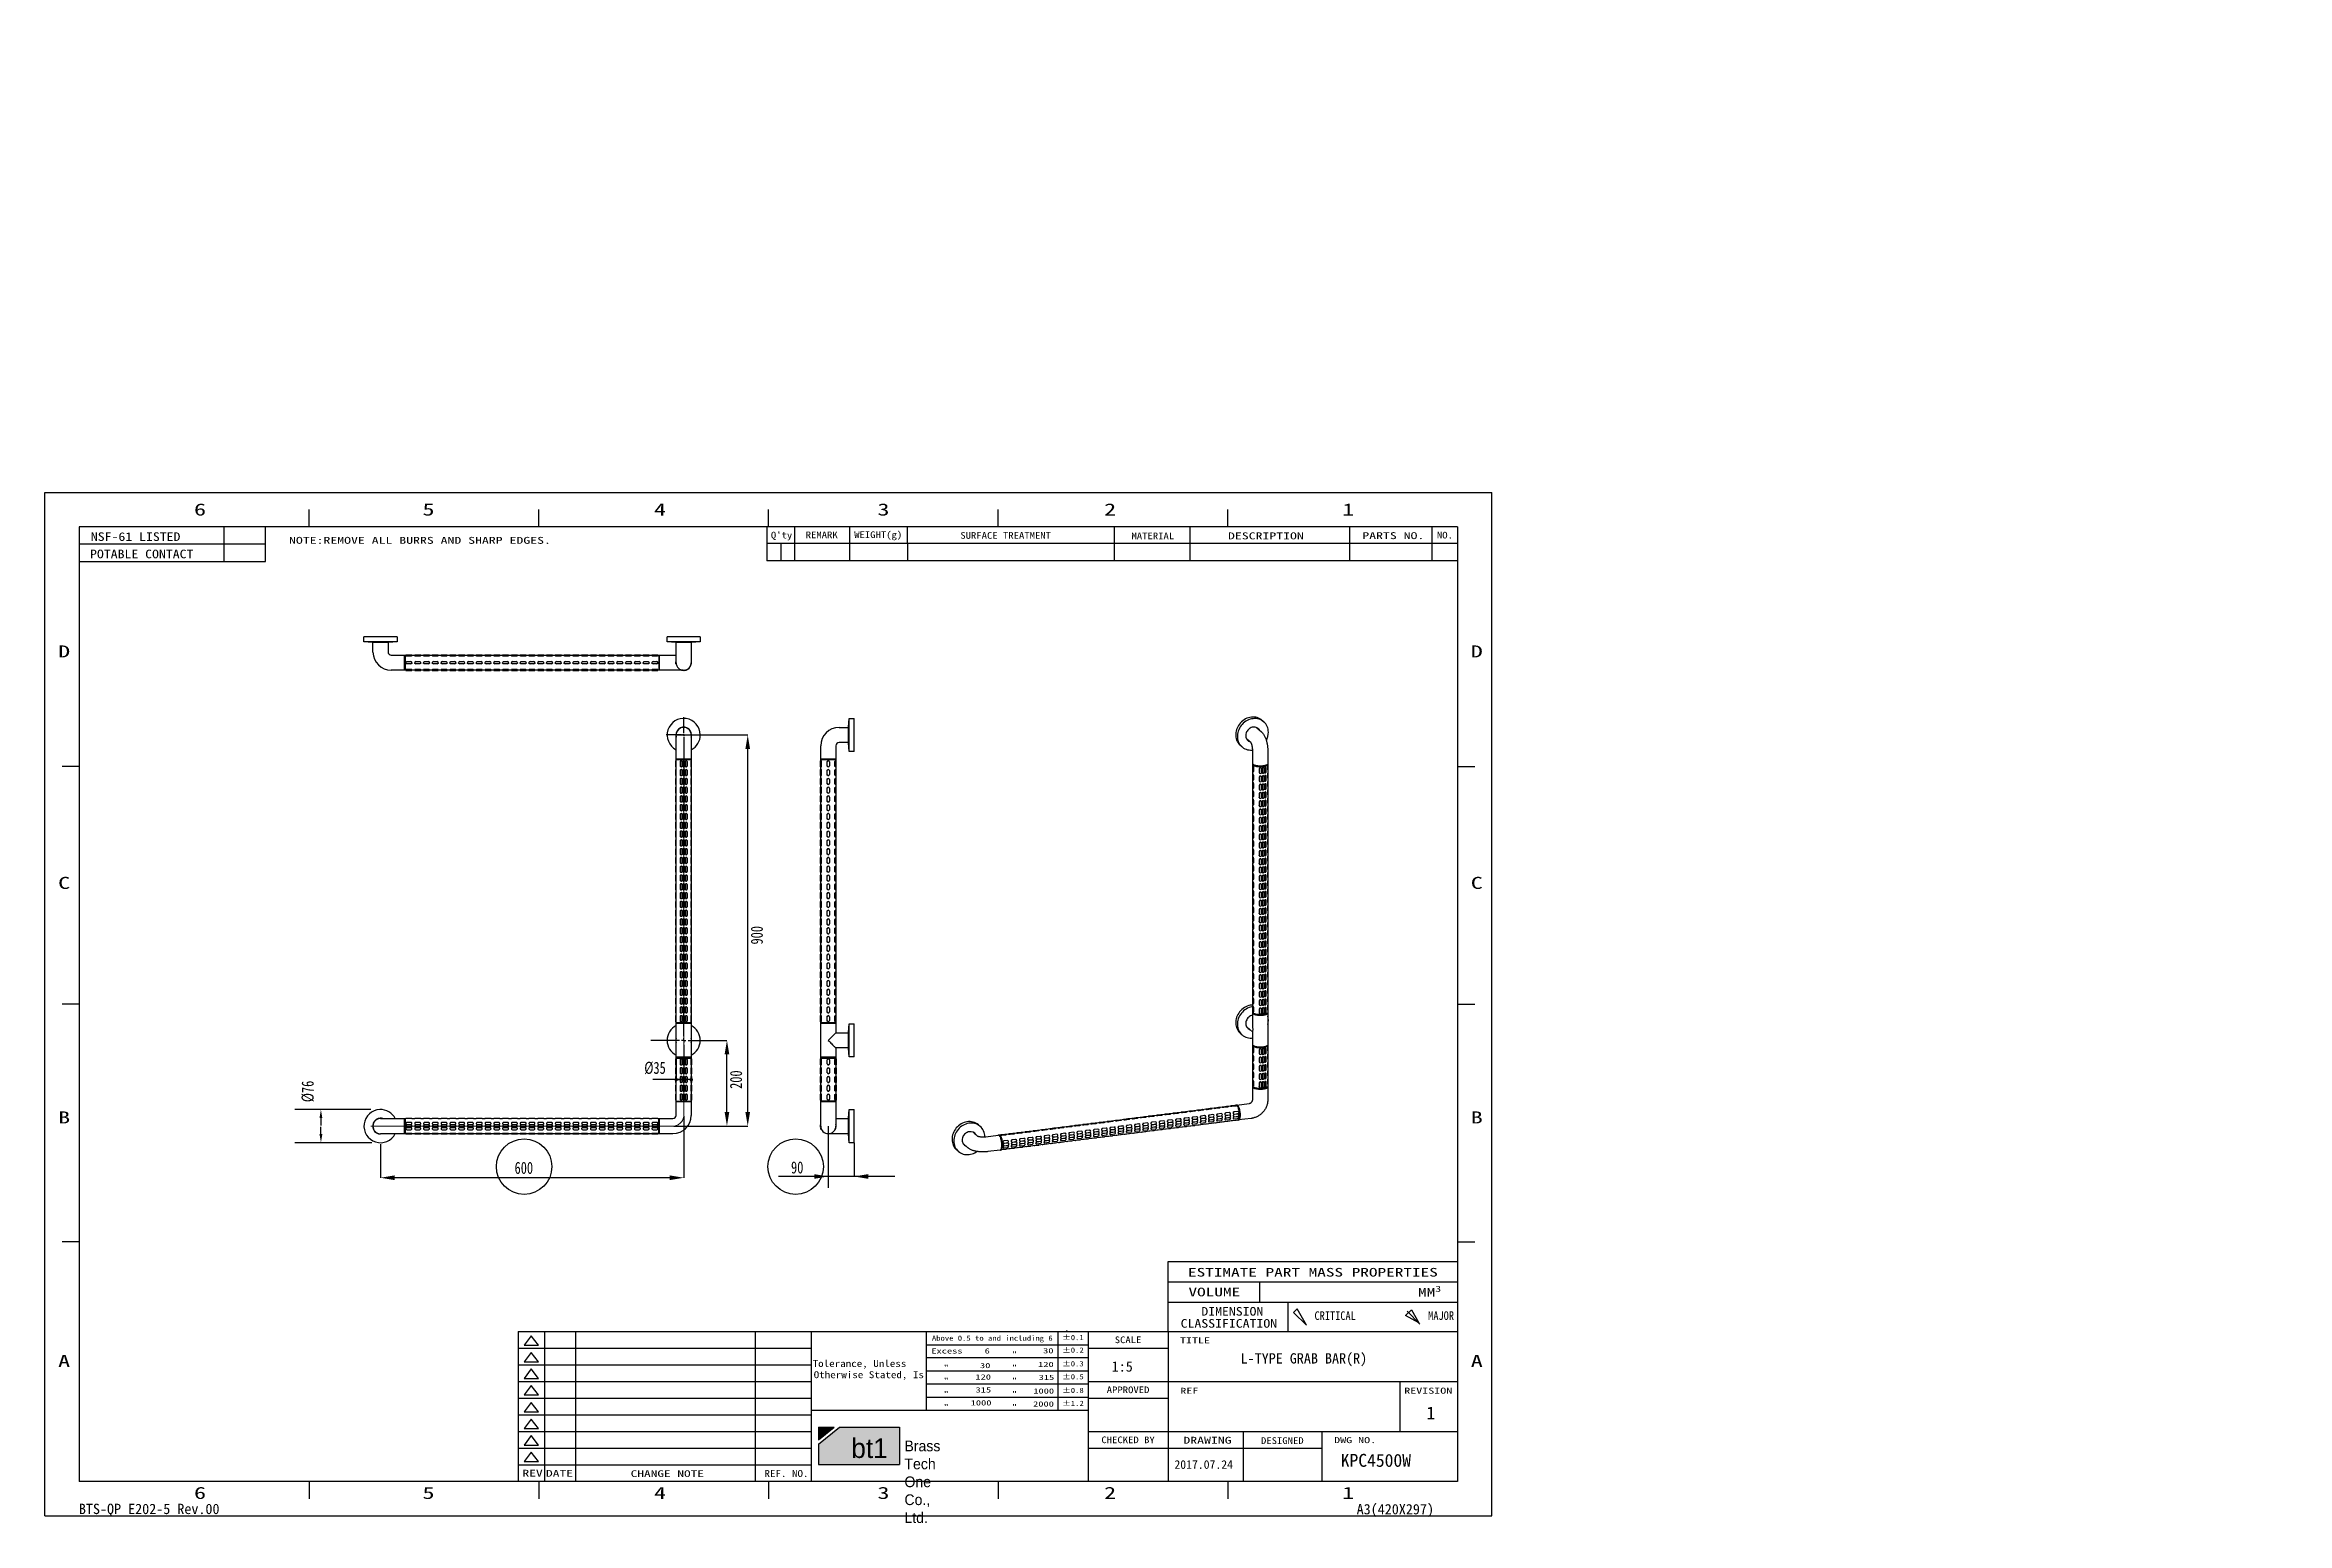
# Model space of a CAD drawing. Extents: x 0 to 951, y -2 to 427.
# Drawn here: x 0 to 651, y -2 to 427 of the extents above; entities that cross this region are included whole.
import ezdxf
from ezdxf.enums import TextEntityAlignment as Align

# ---------------------------------------------------------------- set-up
doc = ezdxf.new("R2010")
doc.units = 0
doc.header["$LTSCALE"] = 23.1
doc.header["$MEASUREMENT"] = 0
doc.linetypes.add('CENTERX2', pattern=[20.32, 12.7, -2.54, 2.54, -2.54])
doc.layers.get('0').update_dxf_attribs({"linetype": 'CONTINUOUS'})
doc.layers.get('Defpoints').update_dxf_attribs({"linetype": 'CONTINUOUS'})
doc.layers.add('10', color=7, linetype='CONTINUOUS')
doc.layers.add('TOP', color=7, linetype='CONTINUOUS')
doc.layers.add('中心线层', color=1, linetype='CENTERX2', lineweight=25)
doc.styles.add('DEFAULT', font='simplex.shx')
doc.styles.add('iso-1', font='isocp.shx')
doc.styles.add('SLDTEXTSTYLE0', font='hyswlongfangsong.ttf')
doc.styles.add('TEXTSTYLE_0', font='txt', dxfattribs={"width": 0.8})
doc.dimstyles.new('SLDDIMSTYLE0', dxfattribs={"dimtxt": 3.5, "dimasz": 4.08, "dimexe": 0, "dimexo": 0.0625, "dimgap": 0.875, "dimtad": 2, "dimdec": 0, "dimlfac": 5, "dimrnd": 1e-09, "dimzin": 12, "dimdsep": 46, "dimtxsty": 'SLDTEXTSTYLE0', "dimsah": 1, "dimcen": 0.09, "dimadec": 0, "dimazin": 3, "dimtfac": 1, "dimtdec": 0, "dimtofl": 0, "dimtmove": 0, "dimatfit": 3, "dimfxl": 1, "dimfrac": 2, "dimtolj": 1, "dimtzin": 12, "dimarcsym": 0})
doc.dimstyles.new('SLDDIMSTYLE2', dxfattribs={"dimtxt": 0.18, "dimasz": 1.016, "dimexe": 0, "dimexo": 0.0625, "dimgap": 0, "dimtad": 0, "dimtih": 1, "dimtoh": 1, "dimdec": 0, "dimrnd": 1e-09, "dimzin": 0, "dimdsep": 46, "dimtxsty": 'Standard', "dimblk1": 'DOT', "dimblk2": 'DOT', "dimsah": 1, "dimcen": 0.09, "dimadec": 0, "dimazin": 0, "dimtfac": 1.016, "dimtdec": 0, "dimtofl": 0, "dimtmove": 0, "dimatfit": 3, "dimldrblk": 'DOT', "dimfxl": 1, "dimfrac": 2, "dimtolj": 1, "dimtzin": 0, "dimarcsym": 0})

msp = doc.modelspace()

# ---------------------------------------------------------------- texts
at = {"color": 7, "linetype": 'Continuous', "style": 'TEXTSTYLE_0'}
for s, height, width, p, p2 in [('6', 3.5, 1.5, (43.29, 290.27), (46.79, 290.27)), ('5', 3.5, 1.5, (109.6, 290.27), (113.1, 290.27)), ('4', 3.5, 1.5, (176.79, 290.27), (180.29, 290.27)), ('3', 3.5, 1.5, (241.64, 290.27), (245.14, 290.27)), ('2', 3.5, 1.5, (307.43, 290.27), (310.93, 290.27)), ('1', 3.5, 3, (376.55, 290.27), (380.05, 290.27)), ('POTABLE CONTACT', 2.5, 0.818182, (13.12, 277.87), (43.12, 277.87)), ('NSF-61 LISTED', 2.5, 0.866667, (13.35, 282.9), (39.35, 282.9)), ('NOTE:REMOVE ALL BURRS AND SHARP EDGES.', 2, 1.036364, (70.87, 282.07), (146.87, 282.07)), ("Q'ty", 1.935, 1.010526, (210.73, 283.62), (216.92, 283.62)), ('REMARK', 1.935, 0.847059, (220.84, 283.7), (230.12, 283.7)), ('WEIGHT(g)', 1.935, 0.9, (234.91, 283.73), (248.84, 283.73)), ('SURFACE TREATMENT', 1.9346, 0.816, (265.71, 283.53), (292.02, 283.53)), ('MATERIAL', 1.935, 0.872727, (315.38, 283.4), (327.76, 283.4)), ('DESCRIPTION', 2, 1.1, (343.4, 283.37), (365.4, 283.37)), ('PARTS NO.', 2, 1.125, (382.38, 283.43), (400.38, 283.43)), ('NO.', 1.935, 1.2, (404.04, 283.61), (408.68, 283.61)), ('D', 3.5, 1.5, (3.85, 249.09), (7.35, 249.09)), ('D', 3.5, 1.5, (413.85, 249.09), (417.35, 249.09)), ('C', 3.5, 1.5, (3.85, 181.93), (7.35, 181.93)), ('C', 3.5, 1.5, (413.85, 181.93), (417.35, 181.93)), ('B', 3.5, 1.5, (3.85, 113.88), (7.35, 113.88)), ('B', 3.5, 1.5, (413.85, 113.88), (417.35, 113.88)), ('ESTIMATE PART MASS PROPERTIES', 2.5, 1.035714, (331.79, 69.46), (404.29, 69.46)), ('MM', 2.5, 1.2, (398.54, 63.62), (403.54, 63.62)), ('3', 1.75, 1.5, (403.53, 65.04), (405.28, 65.04)), ('DIMENSION', 2.5, 0.9, (335.65, 58.12), (353.65, 58.12)), ('CRITICAL              MAJOR', 2.5, 0.623077, (368.49, 56.88), (408.99, 56.88)), ('Above 0.5 to and including 6', 1.5083, 0.9296, (257.46, 50.84), (292.51, 50.84)), ('%%p0.1', 1.508, 1.666667, (295.25, 51.01), (301.53, 51.01)), ('SCALE', 1.935, 0.857143, (310.52, 50.14), (318.26, 50.14)), ('CLASSIFICATION', 2.5, 0.884211, (329.65, 54.62), (357.65, 54.62)), ('A', 3.5, 1.5, (3.85, 43.21), (7.35, 43.21)), ('Excess', 1.508, 1.058824, (257.29, 47.13), (266.34, 47.13)), ('6', 1.51, 1.500001, (272.76, 47.13), (274.27, 47.13)), ('"', 1.51, 3, (280.66, 46.22), (282.17, 46.22)), ('30', 1.508, 1.333334, (289.73, 47.18), (292.75, 47.18)), ('%%p0.2', 1.508, 1.470588, (295.25, 47.37), (301.53, 47.37)), ('TITLE', 1.741, 1.153846, (329.45, 50.05), (338.15, 50.05)), ('A', 3.5, 1.5, (413.85, 43.21), (417.35, 43.21)), ('Tolerance, Unless', 2, 0.896703, (222.84, 43.23), (250.04, 43.23)), ('Otherwise Stated, Is', 2, 0.880734, (223.15, 39.98), (255.15, 39.98)), ('"', 1.51, 3, (260.86, 42.31), (262.37, 42.31)), ('"', 1.51, 3, (260.86, 38.55), (262.37, 38.55)), ('120', 1.508, 1.384615, (270.08, 39.57), (274.61, 39.57)), ('30', 1.508, 1.333334, (271.42, 42.89), (274.44, 42.89)), ('"', 1.51, 3, (280.66, 42.31), (282.17, 42.31)), ('"', 1.51, 3, (280.66, 38.55), (282.17, 38.55)), ('120', 1.508, 1.384616, (288.28, 43.21), (292.81, 43.21)), ('315', 1.508, 1.285714, (288.44, 39.46), (292.97, 39.46)), ('%%p0.3', 1.508, 1.470588, (295.25, 43.4), (301.53, 43.4)), ('%%p0.5', 1.508, 1.470588, (295.25, 39.64), (301.53, 39.64)), ('"', 1.51, 3, (260.86, 34.64), (262.37, 34.64)), ('1000', 1.508, 1.411765, (268.71, 32.06), (274.75, 32.06)), ('315', 1.508, 1.285714, (270.13, 35.82), (274.66, 35.82)), ('"', 1.51, 3, (280.66, 34.64), (282.17, 34.64)), ('2000', 1.508, 1.263158, (286.83, 31.73), (292.87, 31.73)), ('1000', 1.508, 1.411765, (286.89, 35.49), (292.92, 35.49)), ('%%p0.8', 1.508, 1.470588, (295.25, 35.68), (301.53, 35.68)), ('%%p1.2', 1.508, 1.5625, (295.25, 31.92), (301.53, 31.92)), ('APPROVED', 1.935, 0.8, (308.2, 35.63), (320.58, 35.63)), ('REF', 1.741, 1.125, (329.57, 35.44), (334.79, 35.44)), ('REVISION', 1.741, 1.090909, (394.55, 35.47), (408.48, 35.47)), ('"', 1.51, 3, (260.86, 30.88), (262.37, 30.88)), ('"', 1.51, 3, (280.66, 30.88), (282.17, 30.88)), ('CHECKED BY', 1.935, 0.827586, (306.65, 21.12), (322.13, 21.12)), ('DRAWING', 2, 1.05, (330.44, 20.97), (344.44, 20.97)), ('DESIGNED', 1.935, 0.872727, (352.97, 20.9), (365.35, 20.9)), ('DWG NO.', 1.741, 1.105263, (374.2, 21.13), (386.39, 21.13)), ('REV', 1.959, 1, (138.62, 11.44), (144.49, 11.44)), ('DATE', 1.959, 1.090909, (145.45, 11.4), (153.28, 11.4)), ('CHANGE NOTE', 1.9346, 1.03125, (170.03, 11.32), (191.31, 11.32)), ('REF. NO.', 2, 1.010526, (208.85, 11.33), (221.65, 11.33)), ('6', 3.5, 1.5, (43.29, 4.94), (46.79, 4.94)), ('5', 3.5, 1.5, (109.6, 4.94), (113.1, 4.94)), ('4', 3.5, 1.5, (176.79, 4.94), (180.29, 4.94)), ('3', 3.5, 1.5, (241.64, 4.94), (245.14, 4.94)), ('2', 3.5, 1.5, (307.43, 4.94), (310.93, 4.94)), ('1', 3.5, 3, (376.55, 4.94), (380.05, 4.94))]:
    msp.add_text(s, height=height, dxfattribs=dict(at, width=width)).set_placement(p, p2, align=Align.FIT)
for s, height, p, p2 in [('VOLUME', 2.5, (331.92, 63.72), (346.92, 63.72)), ('.', 2.26, (295.47, 53.48), (297.73, 53.48))]:
    msp.add_text(s, height=height, dxfattribs=at).set_placement(p, p2, align=Align.FIT)
for s, height, p in [('L-TYPE GRAB BAR(R)', 3, (347.05, 44.23)), ('1:5', 3, (309.64, 41.88)), ('1', 3.75, (401, 28)), ('2017.07.24', 2.5, (327.84, 13.68)), ('KPC4500W', 3.75, (376.1, 14.26))]:
    msp.add_text(s, height=height).set_placement(p)
at = {"color": 7}
for s, p in [('BTS-QP E202-5 Rev.00', (9.88, 0.55)), ('A3(420X297)', (380.73, 0.47))]:
    msp.add_text(s, height=3, dxfattribs=at).set_placement(p)
at = {"char_height": 2.5, "attachment_point": 7, "line_spacing_factor": 0.903614, "style": 'DEFAULT'}
for s, insert in [('\\W00.928;\\T0.85;\\fsimplex.shx,bigfont.shx;\\fsimplex.shx,bigfont.shx;', (455.23, 423.58)), ('\\W00.928;\\T0.85;\\fsimplex.shx,bigfont.shx;\\fsimplex.shx,bigfont.shx;', (457.73, 426.83)), ('\\W00.928;\\T0.85;\\fsimplex.shx,bigfont.shx;\\fsimplex.shx,bigfont.shx;', (455.23, 417.08)), ('\\W01.124;\\T0.94;\\fsimplex.shx,bigfont.shx;\\fsimplex.shx,bigfont.shx;', (455.35, 420.19)), ('\\W00.928;\\T0.85;\\fsimplex.shx,bigfont.shx;\\fsimplex.shx,bigfont.shx;', (457.73, 420.33)), ('\\W01.124;\\T0.94;\\fsimplex.shx,bigfont.shx;\\fsimplex.shx,bigfont.shx;', (455.35, 413.69))]:
    msp.add_mtext(s, dxfattribs=dict(at, insert=insert))
at = {"char_height": 4, "width": 533.103, "attachment_point": 1, "line_spacing_factor": 0.903614}
for s, insert in [('\\W01.124;\\T0.94;\\fsimplex.shx,bigfont.shx;\\fsimplex.shx,bigfont.shx;', (496.49, 415.86)), ('\\W00.928;\\T0.85;\\fsimplex.shx,bigfont.shx;\\fsimplex.shx,bigfont.shx;', (498.39, 415.77)), ('\\W01.124;\\T0.94;\\fsimplex.shx,bigfont.shx;\\fsimplex.shx,bigfont.shx;', (502.49, 415.66)), ('\\W00.928;\\T0.85;\\fsimplex.shx,bigfont.shx;\\fsimplex.shx,bigfont.shx;', (504.39, 415.77)), ('\\W01.124;\\T0.94;\\fsimplex.shx,bigfont.shx;\\fsimplex.shx,bigfont.shx;', (508.49, 415.66)), ('\\W00.928;\\T0.85;\\fsimplex.shx,bigfont.shx;\\fsimplex.shx,bigfont.shx;', (520.39, 415.77)), ('\\W01.124;\\T0.94;\\fsimplex.shx,bigfont.shx;\\fsimplex.shx,bigfont.shx;', (524.49, 415.66)), ('\\W00.928;\\T0.85;\\fsimplex.shx,bigfont.shx;\\fsimplex.shx,bigfont.shx;', (526.39, 415.77)), ('\\W01.124;\\T0.94;\\fsimplex.shx,bigfont.shx;\\fsimplex.shx,bigfont.shx;', (530.49, 415.66)), ('\\W00.928;\\T0.85;\\fsimplex.shx,bigfont.shx;\\fsimplex.shx,bigfont.shx;', (532.39, 415.77)), ('\\W00.928;\\T0.85;\\fsimplex.shx,bigfont.shx;\\fsimplex.shx,bigfont.shx;', (514.67, 403.62)), ('\\W00.928;\\T0.85;\\fsimplex.shx,bigfont.shx;\\fsimplex.shx,bigfont.shx;', (534.67, 403.62)), ('\\W00.928;\\T0.85;\\fsimplex.shx,bigfont.shx;\\fsimplex.shx,bigfont.shx;', (537.67, 403.62)), ('\\W00.928;\\T0.85;\\fsimplex.shx,bigfont.shx;\\fsimplex.shx,bigfont.shx;', (557.67, 403.62)), ('\\W00.928;\\T0.85;\\fsimplex.shx,bigfont.shx;\\fsimplex.shx,bigfont.shx;', (560.67, 403.62)), ('\\W00.928;\\T0.85;\\fsimplex.shx,bigfont.shx;\\fsimplex.shx,bigfont.shx;', (580.67, 403.62)), ('\\W01.124;\\T0.94;\\fsimplex.shx,bigfont.shx;\\fsimplex.shx,bigfont.shx;', (530.86, 403.39)), ('\\W01.124;\\T0.94;\\fsimplex.shx,bigfont.shx;\\fsimplex.shx,bigfont.shx;', (553.86, 403.39)), ('\\W01.124;\\T0.94;\\fsimplex.shx,bigfont.shx;\\fsimplex.shx,bigfont.shx;', (576.86, 403.39))]:
    msp.add_mtext(s, dxfattribs=dict(at, insert=insert))
at = {"attachment_point": 1}
for s, insert, char_height, width in [('{\\f한컴 윤고딕 230|b0|i0|c0|p0;bt1}', (234.05, 22.52), 5.7, 0.3165), ('{\\fHY신명조|b0|i0|c0|p0;Brass Tech One Co., Ltd.}', (249.49, 21.87), 3.1185, 0.1634)]:
    msp.add_mtext(s, dxfattribs=dict(at, insert=insert, char_height=char_height, width=width))
at = {"layer": '10', "char_height": 3.5, "attachment_point": 2, "style": 'SLDTEXTSTYLE0'}
for s, insert in [('{%%c35}', (177.1, 131.78)), ('\\A1;{600}', (139.02, 102.76)), ('{90}', (218.36, 102.88))]:
    msp.add_mtext(s, dxfattribs=dict(at, insert=insert))
at = {"layer": '10', "insert": (74.51, 123.17), "char_height": 3.5, "attachment_point": 2, "rotation": 90, "style": 'SLDTEXTSTYLE0'}
msp.add_mtext('{Ø76}', dxfattribs=at)
at = {"layer": 'TOP', "color": 252, "linetype": 'Continuous', "char_height": 2, "attachment_point": 7}
for s, insert, line_spacing_factor, style in [('\\W00.991;\\fsimplex.shx,bigfont.shx;\\fsimplex.shx,bigfont.shx;', (638.8, 395.69), 0.903614, 'DEFAULT'), ('\\W00.815;\\fisocp.shx;\\fisocp.shx,bigfont.shx;', (650.8, 395.81), 0.963855, 'iso-1')]:
    msp.add_mtext(s, dxfattribs=dict(at, insert=insert, line_spacing_factor=line_spacing_factor, style=style))

# ---------------------------------------------------------------- blocks, each defined once
blk = doc.blocks.new('*D38')
at = {"layer": '10', "color": 0, "lineweight": -2}
for p, q in [((183.3, 226.61), (204, 226.61)), ((204, 117.19), (204, 222.53)), ((182.54, 113.11), (204, 113.11))]:
    blk.add_line(p, q, dxfattribs=at)
at = {"layer": '10', "color": 0}
for points in [[(204.68, 222.53), (203.32, 222.53), (204, 226.61)], [(203.32, 117.19), (204.68, 117.19), (204, 113.11)]]:
    blk.add_solid(points, dxfattribs=at)
at = {"layer": 'Defpoints', "color": 0}
for p in [(183.24, 226.61), (204, 226.61), (182.47, 113.11)]:
    blk.add_point(p, dxfattribs=at)
at = {"layer": '10', "color": 0, "insert": (204.88, 168.49), "char_height": 3.5, "attachment_point": 2, "rotation": 90, "style": 'SLDTEXTSTYLE0'}
blk.add_mtext('\\A1;900', dxfattribs=at)
blk = doc.blocks.new('*D40')
at = {"layer": '10', "color": 0, "lineweight": -2}
for p, q in [((190.61, 137.99), (197.97, 137.99)), ((197.97, 117.19), (197.97, 133.91)), ((182.54, 113.11), (197.97, 113.11))]:
    blk.add_line(p, q, dxfattribs=at)
at = {"layer": '10', "color": 0}
for points in [[(198.65, 133.91), (197.29, 133.91), (197.97, 137.99)], [(197.29, 117.19), (198.65, 117.19), (197.97, 113.11)]]:
    blk.add_solid(points, dxfattribs=at)
at = {"layer": 'Defpoints', "color": 0}
for p in [(190.55, 137.99), (197.97, 137.99), (182.47, 113.11)]:
    blk.add_point(p, dxfattribs=at)
at = {"layer": '10', "color": 0, "insert": (198.84, 126.6), "char_height": 3.5, "attachment_point": 2, "rotation": 90, "style": 'SLDTEXTSTYLE0'}
blk.add_mtext('\\A1;200', dxfattribs=at)
blk = doc.blocks.new('_DOT')
at = {"color": 0, "linetype": 'ByBlock', "lineweight": -2}
blk.add_line((-0.5, 0), (-1, 0), dxfattribs=at)
at = {"color": 0, "linetype": 'ByBlock', "const_width": 0.5}
blk.add_lwpolyline([(-0.25, 0, 1), (0.25, 0, 1)], format="xyb", close=True, dxfattribs=at)
blk = doc.blocks.new('*D41')
at = {"layer": '10', "color": 0, "lineweight": -2}
for p, q in [((183.24, 133.05), (183.24, 126.6)), ((187.61, 133.05), (187.61, 126.6)), ((187.61, 126.6), (176.48, 126.6)), ((186.6, 126.6), (184.25, 126.6)), ((184.25, 126.6), (186.6, 126.6))]:
    blk.add_line(p, q, dxfattribs=at)
at = {"layer": 'Defpoints', "color": 0}
for p in [(183.24, 133.11), (187.61, 133.11), (183.24, 126.6)]:
    blk.add_point(p, dxfattribs=at)
at = {"layer": '10', "color": 0, "lineweight": -2, "xscale": 1.016, "yscale": 1.016, "zscale": 1.016, "rotation": 180}
blk.add_blockref('_DOT', (183.24, 126.6), dxfattribs=at)
at = {"layer": '10', "color": 0, "lineweight": -2, "xscale": 1.016, "yscale": 1.016, "zscale": 1.016}
blk.add_blockref('_DOT', (187.61, 126.6), dxfattribs=at)
at = {"layer": '10', "color": 0, "insert": (176.33, 126.69), "char_height": 0.18, "attachment_point": 2}
blk.add_mtext('\\A1;%%c4', dxfattribs=at)
blk = doc.blocks.new('SW_CENTERMARKSYMBOL_0')
at = {"layer": '中心线层', "color": 0}
for p, q in [((0, 1.25), (0, 9.5625)), ((-1.25, 0), (-9.5625, 0)), ((0, 0), (-0.625, 0)), ((0, 0), (0, 0.625)), ((0, 0), (0, -0.625)), ((0, 0), (0.625, 0)), ((1.25, 0), (9.5625, 0)), ((0, -1.25), (0, -9.5625))]:
    blk.add_line(p, q, dxfattribs=at)
blk = doc.blocks.new('SW_CENTERMARKSYMBOL_2')
at = {"layer": '10', "color": 0}
for p, q in [((-0.62, 0), (-5.12, 0)), ((0, 0), (-0.31, 0)), ((0, 0.62), (0, 5.12)), ((0, 0), (0, 0.31)), ((0, 0), (0, -0.31)), ((0, 0), (0.31, 0)), ((0.62, 0), (5.12, 0)), ((0, -0.62), (0, -21.95))]:
    blk.add_line(p, q, dxfattribs=at)

# ---------------------------------------------------------------- dimensions: what is measured, and where the dimension line sits
at = {"layer": '10'}
for base, p1, p2, angle, text, dimstyle, picture, middle in [((204, 226.61), (182.47, 113.11), (183.24, 226.61), 90, '900', 'SLDDIMSTYLE0', '*D38', (204, 168.49)), ((197.97, 137.99), (182.47, 113.11), (190.55, 137.99), 90, '200', 'SLDDIMSTYLE0', '*D40', (197.97, 126.6)), ((183.24, 126.6), (187.61, 133.11), (183.24, 133.11), 180, '%%c<>', 'SLDDIMSTYLE2', '*D41', (176.33, 126.6))]:
    dim = msp.add_linear_dim(base=base, p1=p1, p2=p2, angle=angle, text=text, dimstyle=dimstyle, dxfattribs=at)
    dim.commit()
    dim.dimension.update_dxf_attribs({"geometry": picture, "text_midpoint": middle, "dimtype": 160})

# ---------------------------------------------------------------- hatches: boundary and pattern name
for color, points in [(152, [(224.57, 25.77), (224.57, 22.05), (229.13, 25.77)]), (20, [(224.57, 20.81), (230.65, 25.77), (248.09, 25.77), (248.09, 14.97), (224.57, 14.97)])]:
    msp.add_hatch(color=color).paths.add_polyline_path(points)

# ---------------------------------------------------------------- linework, layer by layer
at = {"color": 7, "linetype": 'Continuous'}
for p, q in [((0, 0), (0, 297)), ((0, 297), (420, 297)), ((420, 0), (420, 297)), ((10, 287), (10, 10)), ((410, 287), (10, 287)), ((52.09, 276.92), (52.09, 286.96)), ((64.03, 276.92), (64.03, 286.96)), ((76.67, 287), (76.67, 292)), ((143.33, 287), (143.33, 292)), ((209.57, 287), (209.57, 282.17)), ((210, 287), (210, 292)), ((217.56, 287), (217.56, 282.17)), ((233.56, 287), (233.56, 282.17)), ((250.32, 287), (250.32, 282.17)), ((276.67, 287), (276.67, 292)), ((310.32, 287), (310.32, 282.17)), ((332.32, 287), (332.32, 282.17)), ((343.33, 287), (343.33, 292)), ((378.7, 287), (378.7, 282.17)), ((402.6, 287), (402.6, 282.17)), ((64.03, 281.94), (9.93, 281.94)), ((410, 282.17), (209.56, 282.17)), ((410, 282.17), (209.57, 282.17)), ((209.57, 282.17), (209.57, 277.17)), ((213.57, 282.17), (213.57, 277.17)), ((217.57, 282.17), (217.57, 277.17)), ((233.57, 282.17), (233.57, 277.17)), ((250.33, 282.17), (250.33, 277.17)), ((310.33, 282.17), (310.33, 277.17)), ((332.33, 282.17), (332.33, 277.17)), ((378.7, 282.17), (378.7, 277.17)), ((402.6, 282.17), (402.6, 277.17)), ((410, 282.17), (410, 197.17)), ((9.93, 276.92), (64.03, 276.92)), ((410, 277.17), (209.57, 277.17)), ((10, 217.5), (5, 217.5)), ((410, 217.5), (415, 217.5)), ((10, 148.5), (5, 148.5)), ((410, 148.5), (415, 148.5)), ((10, 79.5), (5, 79.5)), ((410, 79.5), (415, 79.5)), ((326, 73.87), (409.97, 73.87)), ((326, 53.53), (326, 73.87)), ((410, 67.88), (325.99, 67.88)), ((352.56, 67.85), (352.56, 61.85)), ((410, 61.98), (325.99, 61.98)), ((360.8, 62.02), (360.8, 53.53)), ((395.38, 59.38), (399.09, 55.67)), ((137.36, 53.53), (222.5, 53.53)), ((137.36, 53.53), (137.36, 10)), ((141.17, 52.29), (139.12, 49.55)), ((143.23, 49.55), (141.17, 52.29)), ((145.09, 10), (145.09, 53.53)), ((154.08, 10), (154.08, 53.53)), ((206.23, 10), (206.23, 53.53)), ((222.49, 53.53), (410, 53.53)), ((255.89, 30.74), (255.89, 53.53)), ((294.13, 30.74), (294.13, 53.53)), ((302.78, 53.53), (302.78, 10)), ((326, 53.53), (326, 10)), ((137.36, 48.69), (222.5, 48.69)), ((139.12, 49.55), (143.23, 49.55)), ((141.17, 47.47), (139.12, 44.73)), ((143.23, 44.73), (141.17, 47.47)), ((255.89, 49.66), (302.78, 49.66)), ((255.89, 45.94), (302.78, 45.94)), ((302.78, 48.69), (326, 48.69)), ((137.36, 43.86), (222.5, 43.86)), ((139.12, 44.73), (143.23, 44.73)), ((141.17, 42.65), (139.12, 39.9)), ((139.12, 39.9), (143.23, 39.9)), ((143.23, 39.9), (141.17, 42.65)), ((255.89, 42.07), (302.78, 42.07)), ((137.36, 39.02), (222.5, 39.02)), ((137.36, 34.18), (222.5, 34.18)), ((141.17, 37.85), (139.12, 35.11)), ((139.12, 35.11), (143.23, 35.11)), ((141.17, 32.94), (139.12, 30.2)), ((143.23, 35.11), (141.17, 37.85)), ((143.23, 30.2), (141.17, 32.94)), ((255.89, 38.36), (302.78, 38.36)), ((255.89, 34.49), (302.78, 34.49)), ((302.78, 39.02), (409.96, 39.04)), ((302.78, 34.18), (326, 34.18)), ((393.25, 39.04), (393.25, 24.48)), ((137.36, 29.35), (222.5, 29.35)), ((139.12, 30.2), (143.23, 30.2)), ((141.17, 28.12), (139.12, 25.38)), ((143.23, 25.38), (141.17, 28.12)), ((222.5, 30.74), (302.78, 30.74)), ((137.36, 24.51), (222.5, 24.51)), ((137.36, 19.67), (222.5, 19.67)), ((139.12, 25.38), (143.23, 25.38)), ((141.17, 23.3), (139.12, 20.56)), ((139.12, 20.56), (143.23, 20.56)), ((143.23, 20.56), (141.17, 23.3)), ((302.76, 24.5), (409.97, 24.5)), ((302.77, 19.66), (370.59, 19.66)), ((347.83, 24.51), (347.83, 10)), ((370.66, 24.39), (370.66, 9.88)), ((137.36, 14.84), (222.5, 14.84)), ((141.17, 18.51), (139.12, 15.77)), ((139.12, 15.77), (143.23, 15.77)), ((143.23, 15.77), (141.17, 18.51)), ((76.67, 10), (76.67, 5)), ((143.33, 10), (143.33, 5)), ((210, 10), (210, 5)), ((276.67, 10), (276.67, 5)), ((343.33, 10), (343.33, 5)), ((0, 0), (420, 0))]:
    msp.add_line(p, q, dxfattribs=at)
at = {"linetype": 'Continuous'}
for p, q in [((410, 287), (410, 10)), ((222.5, 10), (222.5, 53.53)), ((410, 10), (10, 10))]:
    msp.add_line(p, q, dxfattribs=at)
at = {"color": 7, "linetype": 'Continuous', "lineweight": 25}
for p, q in [((92.61, 253.62), (92.61, 255.04)), ((97.25, 255.04), (92.61, 255.04)), ((102.24, 255.04), (97.25, 255.04)), ((102.24, 255.04), (102.24, 253.62)), ((180.61, 253.62), (180.61, 255.04)), ((190.24, 255.04), (180.61, 255.04)), ((190.24, 255.04), (190.24, 253.62)), ((95.14, 253.42), (92.61, 253.62)), ((97.25, 253.62), (92.61, 253.62)), ((97.34, 253.42), (95.14, 253.42)), ((95.24, 250.67), (95.24, 253.42)), ((102.24, 253.62), (97.25, 253.62)), ((99.71, 253.42), (97.34, 253.42)), ((99.61, 253.42), (99.61, 250.67)), ((102.24, 253.62), (99.71, 253.42)), ((100.55, 249.73), (104.42, 249.73)), ((104.42, 249.73), (104.67, 249.73)), ((104.42, 245.36), (104.42, 249.73)), ((104.42, 249.73), (104.42, 247.54)), ((104.42, 247.54), (104.42, 245.36)), ((104.67, 249.73), (104.8, 249.73)), ((104.67, 247.56), (104.67, 249.73)), ((104.67, 245.36), (104.67, 249.73)), ((104.67, 245.36), (104.67, 247.56)), ((104.8, 249.73), (104.8, 249.79)), ((104.8, 249.6), (104.8, 249.66)), ((104.8, 247.56), (104.8, 247.56)), ((106.24, 249.79), (105.11, 249.79)), ((105.11, 249.77), (106.24, 249.77)), ((106.24, 249.56), (105.11, 249.56)), ((106.24, 249.48), (105.11, 249.48)), ((105.11, 247.87), (106.24, 247.87)), ((106.55, 249.79), (106.55, 249.73)), ((106.55, 249.73), (107.35, 249.73)), ((106.55, 249.66), (106.55, 249.6)), ((106.55, 247.56), (106.55, 247.56)), ((107.35, 249.73), (107.35, 249.79)), ((107.35, 249.6), (107.35, 249.66)), ((107.35, 247.56), (107.35, 247.56)), ((108.79, 249.79), (107.66, 249.79)), ((107.66, 249.77), (108.79, 249.77)), ((108.79, 249.56), (107.66, 249.56)), ((108.79, 249.48), (107.66, 249.48)), ((107.66, 247.87), (108.79, 247.87)), ((109.1, 249.79), (109.1, 249.73)), ((109.1, 249.73), (109.9, 249.73)), ((109.1, 249.66), (109.1, 249.6)), ((109.1, 247.56), (109.1, 247.56)), ((109.9, 249.73), (109.9, 249.79)), ((109.9, 249.6), (109.9, 249.66)), ((109.9, 247.56), (109.9, 247.56)), ((111.34, 249.79), (110.21, 249.79)), ((110.21, 249.77), (111.34, 249.77)), ((111.34, 249.56), (110.21, 249.56)), ((111.34, 249.48), (110.21, 249.48)), ((110.21, 247.87), (111.34, 247.87)), ((111.65, 249.79), (111.65, 249.73)), ((111.65, 249.73), (112.45, 249.73)), ((111.65, 249.66), (111.65, 249.6)), ((111.65, 247.56), (111.65, 247.56)), ((112.45, 249.73), (112.45, 249.79)), ((112.45, 249.6), (112.45, 249.66)), ((112.45, 247.56), (112.45, 247.56)), ((113.89, 249.79), (112.76, 249.79)), ((112.76, 249.77), (113.89, 249.77)), ((113.89, 249.56), (112.76, 249.56)), ((113.89, 249.48), (112.76, 249.48)), ((112.76, 247.87), (113.89, 247.87)), ((114.2, 249.79), (114.2, 249.73)), ((114.2, 249.73), (115, 249.73)), ((114.2, 249.66), (114.2, 249.6)), ((114.2, 247.56), (114.2, 247.56)), ((115, 249.73), (115, 249.79)), ((115, 249.6), (115, 249.66)), ((115, 247.56), (115, 247.56)), ((116.44, 249.79), (115.31, 249.79)), ((115.31, 249.77), (116.44, 249.77)), ((116.44, 249.56), (115.31, 249.56)), ((116.44, 249.48), (115.31, 249.48)), ((115.31, 247.87), (116.44, 247.87)), ((116.75, 249.79), (116.75, 249.73)), ((116.75, 249.73), (117.55, 249.73)), ((116.75, 249.66), (116.75, 249.6)), ((116.75, 247.56), (116.75, 247.56)), ((117.55, 249.73), (117.55, 249.79)), ((117.55, 249.6), (117.55, 249.66)), ((117.55, 247.56), (117.55, 247.56)), ((118.99, 249.79), (117.86, 249.79)), ((117.86, 249.77), (118.99, 249.77)), ((118.99, 249.56), (117.86, 249.56)), ((118.99, 249.48), (117.86, 249.48)), ((117.86, 247.87), (118.99, 247.87)), ((119.3, 249.79), (119.3, 249.73)), ((119.3, 249.73), (120.1, 249.73)), ((119.3, 249.66), (119.3, 249.6)), ((119.3, 247.56), (119.3, 247.56)), ((120.1, 249.73), (120.1, 249.79)), ((120.1, 249.6), (120.1, 249.66)), ((120.1, 247.56), (120.1, 247.56)), ((121.54, 249.79), (120.41, 249.79)), ((120.41, 249.77), (121.54, 249.77)), ((121.54, 249.56), (120.41, 249.56)), ((121.54, 249.48), (120.41, 249.48)), ((120.41, 247.87), (121.54, 247.87)), ((121.85, 249.79), (121.85, 249.73)), ((121.85, 249.73), (122.65, 249.73)), ((121.85, 249.66), (121.85, 249.6)), ((121.85, 247.56), (121.85, 247.56)), ((122.65, 249.73), (122.65, 249.79)), ((122.65, 249.6), (122.65, 249.66)), ((122.65, 247.56), (122.65, 247.56)), ((124.09, 249.79), (122.96, 249.79)), ((122.96, 249.77), (124.09, 249.77)), ((124.09, 249.56), (122.96, 249.56)), ((124.09, 249.48), (122.96, 249.48)), ((122.96, 247.87), (124.09, 247.87)), ((124.4, 249.79), (124.4, 249.73)), ((124.4, 249.73), (125.2, 249.73)), ((124.4, 249.66), (124.4, 249.6)), ((124.4, 247.56), (124.4, 247.56)), ((125.2, 249.73), (125.2, 249.79)), ((125.2, 249.6), (125.2, 249.66)), ((125.2, 247.56), (125.2, 247.56)), ((126.64, 249.79), (125.51, 249.79)), ((125.51, 249.77), (126.64, 249.77)), ((126.64, 249.56), (125.51, 249.56)), ((126.64, 249.48), (125.51, 249.48)), ((125.51, 247.87), (126.64, 247.87)), ((126.95, 249.79), (126.95, 249.73)), ((126.95, 249.73), (127.75, 249.73)), ((126.95, 249.66), (126.95, 249.6)), ((126.95, 247.56), (126.95, 247.56)), ((127.75, 249.73), (127.75, 249.79)), ((127.75, 249.6), (127.75, 249.66)), ((127.75, 247.56), (127.75, 247.56)), ((129.19, 249.79), (128.06, 249.79)), ((128.06, 249.77), (129.19, 249.77)), ((129.19, 249.56), (128.06, 249.56)), ((129.19, 249.48), (128.06, 249.48)), ((128.06, 247.87), (129.19, 247.87)), ((129.5, 249.79), (129.5, 249.73)), ((129.5, 249.73), (130.3, 249.73)), ((129.5, 249.66), (129.5, 249.6)), ((129.5, 247.56), (129.5, 247.56)), ((130.3, 249.73), (130.3, 249.79)), ((130.3, 249.6), (130.3, 249.66)), ((130.3, 247.56), (130.3, 247.56)), ((131.74, 249.79), (130.61, 249.79)), ((130.61, 249.77), (131.74, 249.77)), ((131.74, 249.56), (130.61, 249.56)), ((131.74, 249.48), (130.61, 249.48)), ((130.61, 247.87), (131.74, 247.87)), ((132.05, 249.79), (132.05, 249.73)), ((132.05, 249.73), (132.85, 249.73)), ((132.05, 249.66), (132.05, 249.6)), ((132.05, 247.56), (132.05, 247.56)), ((132.85, 249.73), (132.85, 249.79)), ((132.85, 249.6), (132.85, 249.66)), ((132.85, 247.56), (132.85, 247.56)), ((134.29, 249.79), (133.16, 249.79)), ((133.16, 249.77), (134.29, 249.77)), ((134.29, 249.56), (133.16, 249.56)), ((134.29, 249.48), (133.16, 249.48)), ((133.16, 247.87), (134.29, 247.87)), ((134.6, 249.79), (134.6, 249.73)), ((134.6, 249.73), (135.4, 249.73)), ((134.6, 249.66), (134.6, 249.6)), ((134.6, 247.56), (134.6, 247.56)), ((135.4, 249.73), (135.4, 249.79)), ((135.4, 249.6), (135.4, 249.66)), ((135.4, 247.56), (135.4, 247.56)), ((136.84, 249.79), (135.71, 249.79)), ((135.71, 249.77), (136.84, 249.77)), ((136.84, 249.56), (135.71, 249.56)), ((136.84, 249.48), (135.71, 249.48)), ((135.71, 247.87), (136.84, 247.87)), ((137.15, 249.79), (137.15, 249.73)), ((137.15, 249.73), (137.95, 249.73)), ((137.15, 249.66), (137.15, 249.6)), ((137.15, 247.56), (137.15, 247.56)), ((137.95, 249.73), (137.95, 249.79)), ((137.95, 249.6), (137.95, 249.66)), ((137.95, 247.56), (137.95, 247.56)), ((139.39, 249.79), (138.26, 249.79)), ((138.26, 249.77), (139.39, 249.77)), ((139.39, 249.56), (138.26, 249.56)), ((139.39, 249.48), (138.26, 249.48)), ((138.26, 247.87), (139.39, 247.87)), ((139.7, 249.79), (139.7, 249.73)), ((139.7, 249.73), (140.5, 249.73)), ((139.7, 249.66), (139.7, 249.6)), ((139.7, 247.56), (139.7, 247.56)), ((140.5, 249.73), (140.5, 249.79)), ((140.5, 249.6), (140.5, 249.66)), ((140.5, 247.56), (140.5, 247.56)), ((141.94, 249.79), (140.81, 249.79)), ((140.81, 249.77), (141.94, 249.77)), ((141.94, 249.56), (140.81, 249.56)), ((141.94, 249.48), (140.81, 249.48)), ((140.81, 247.87), (141.94, 247.87)), ((142.25, 249.79), (142.25, 249.73)), ((142.25, 249.73), (143.05, 249.73)), ((142.25, 249.66), (142.25, 249.6)), ((142.25, 247.56), (142.25, 247.56)), ((143.05, 249.73), (143.05, 249.79)), ((143.05, 249.6), (143.05, 249.66)), ((143.05, 247.56), (143.05, 247.56)), ((144.49, 249.79), (143.36, 249.79)), ((143.36, 249.77), (144.49, 249.77)), ((144.49, 249.56), (143.36, 249.56)), ((144.49, 249.48), (143.36, 249.48)), ((143.36, 247.87), (144.49, 247.87)), ((144.8, 249.79), (144.8, 249.73)), ((144.8, 249.73), (145.6, 249.73)), ((144.8, 249.66), (144.8, 249.6)), ((144.8, 247.56), (144.8, 247.56)), ((145.6, 249.73), (145.6, 249.79)), ((145.6, 249.6), (145.6, 249.66)), ((145.6, 247.56), (145.6, 247.56)), ((147.04, 249.79), (145.91, 249.79)), ((145.91, 249.77), (147.04, 249.77)), ((147.04, 249.56), (145.91, 249.56)), ((147.04, 249.48), (145.91, 249.48)), ((145.91, 247.87), (147.04, 247.87)), ((147.35, 249.79), (147.35, 249.73)), ((147.35, 249.73), (148.15, 249.73)), ((147.35, 249.66), (147.35, 249.6)), ((147.35, 247.56), (147.35, 247.56)), ((148.15, 249.73), (148.15, 249.79)), ((148.15, 249.6), (148.15, 249.66)), ((148.15, 247.56), (148.15, 247.56)), ((149.59, 249.79), (148.46, 249.79)), ((148.46, 249.77), (149.59, 249.77)), ((149.59, 249.56), (148.46, 249.56)), ((149.59, 249.48), (148.46, 249.48)), ((148.46, 247.87), (149.59, 247.87)), ((149.9, 249.79), (149.9, 249.73)), ((149.9, 249.73), (150.7, 249.73)), ((149.9, 249.66), (149.9, 249.6)), ((149.9, 247.56), (149.9, 247.56)), ((150.7, 249.73), (150.7, 249.79)), ((150.7, 249.6), (150.7, 249.66)), ((150.7, 247.56), (150.7, 247.56)), ((152.14, 249.79), (151.01, 249.79)), ((151.01, 249.77), (152.14, 249.77)), ((152.14, 249.56), (151.01, 249.56)), ((152.14, 249.48), (151.01, 249.48)), ((151.01, 247.87), (152.14, 247.87)), ((152.45, 249.79), (152.45, 249.73)), ((152.45, 249.73), (153.25, 249.73)), ((152.45, 249.66), (152.45, 249.6)), ((152.45, 247.56), (152.45, 247.56)), ((153.25, 249.73), (153.25, 249.79)), ((153.25, 249.6), (153.25, 249.66)), ((153.25, 247.56), (153.25, 247.56)), ((154.69, 249.79), (153.56, 249.79)), ((153.56, 249.77), (154.69, 249.77)), ((154.69, 249.56), (153.56, 249.56)), ((154.69, 249.48), (153.56, 249.48)), ((153.56, 247.87), (154.69, 247.87)), ((155, 249.79), (155, 249.73)), ((155, 249.73), (155.8, 249.73)), ((155, 249.66), (155, 249.6)), ((155, 247.56), (155, 247.56)), ((155.8, 249.73), (155.8, 249.79)), ((155.8, 249.6), (155.8, 249.66)), ((155.8, 247.56), (155.8, 247.56)), ((157.24, 249.79), (156.11, 249.79)), ((156.11, 249.77), (157.24, 249.77)), ((157.24, 249.56), (156.11, 249.56)), ((157.24, 249.48), (156.11, 249.48)), ((156.11, 247.87), (157.24, 247.87)), ((157.55, 249.79), (157.55, 249.73)), ((157.55, 249.73), (158.35, 249.73)), ((157.55, 249.66), (157.55, 249.6)), ((157.55, 247.56), (157.55, 247.56)), ((158.35, 249.73), (158.35, 249.79)), ((158.35, 249.6), (158.35, 249.66)), ((158.35, 247.56), (158.35, 247.56)), ((159.79, 249.79), (158.66, 249.79)), ((158.66, 249.77), (159.79, 249.77)), ((159.79, 249.56), (158.66, 249.56)), ((159.79, 249.48), (158.66, 249.48)), ((158.66, 247.87), (159.79, 247.87)), ((160.1, 249.79), (160.1, 249.73)), ((160.1, 249.73), (160.9, 249.73)), ((160.1, 249.66), (160.1, 249.6)), ((160.1, 247.56), (160.1, 247.56)), ((160.9, 249.73), (160.9, 249.79)), ((160.9, 249.6), (160.9, 249.66)), ((160.9, 247.56), (160.9, 247.56)), ((162.34, 249.79), (161.21, 249.79)), ((161.21, 249.77), (162.34, 249.77)), ((162.34, 249.56), (161.21, 249.56)), ((162.34, 249.48), (161.21, 249.48)), ((161.21, 247.87), (162.34, 247.87)), ((162.65, 249.79), (162.65, 249.73)), ((162.65, 249.73), (163.45, 249.73)), ((162.65, 249.66), (162.65, 249.6)), ((162.65, 247.56), (162.65, 247.56)), ((163.45, 249.73), (163.45, 249.79)), ((163.45, 249.6), (163.45, 249.66)), ((163.45, 247.56), (163.45, 247.56)), ((164.89, 249.79), (163.76, 249.79)), ((163.76, 249.77), (164.89, 249.77)), ((164.89, 249.56), (163.76, 249.56)), ((164.89, 249.48), (163.76, 249.48)), ((163.76, 247.87), (164.89, 247.87)), ((165.2, 249.79), (165.2, 249.73)), ((165.2, 249.73), (166, 249.73)), ((165.2, 249.66), (165.2, 249.6)), ((165.2, 247.56), (165.2, 247.56)), ((166, 249.73), (166, 249.79)), ((166, 249.6), (166, 249.66)), ((166, 247.56), (166, 247.56)), ((167.44, 249.79), (166.31, 249.79)), ((166.31, 249.77), (167.44, 249.77)), ((167.44, 249.56), (166.31, 249.56)), ((167.44, 249.48), (166.31, 249.48)), ((166.31, 247.87), (167.44, 247.87)), ((167.75, 249.79), (167.75, 249.73)), ((167.75, 249.73), (168.55, 249.73)), ((167.75, 249.66), (167.75, 249.6)), ((167.75, 247.56), (167.75, 247.56)), ((168.55, 249.73), (168.55, 249.79)), ((168.55, 249.6), (168.55, 249.66)), ((168.55, 247.56), (168.55, 247.56)), ((169.99, 249.79), (168.86, 249.79)), ((168.86, 249.77), (169.99, 249.77)), ((169.99, 249.56), (168.86, 249.56)), ((169.99, 249.48), (168.86, 249.48)), ((168.86, 247.87), (169.99, 247.87)), ((170.3, 249.79), (170.3, 249.73)), ((170.3, 249.73), (171.1, 249.73)), ((170.3, 249.66), (170.3, 249.6)), ((170.3, 247.56), (170.3, 247.56)), ((171.1, 249.73), (171.1, 249.79)), ((171.1, 249.6), (171.1, 249.66)), ((171.1, 247.56), (171.1, 247.56)), ((172.54, 249.79), (171.41, 249.79)), ((171.41, 249.77), (172.54, 249.77)), ((172.54, 249.56), (171.41, 249.56)), ((172.54, 249.48), (171.41, 249.48)), ((171.41, 247.87), (172.54, 247.87)), ((172.85, 249.79), (172.85, 249.73)), ((172.85, 249.73), (173.65, 249.73)), ((172.85, 249.66), (172.85, 249.6)), ((172.85, 247.56), (172.85, 247.56)), ((173.65, 249.73), (173.65, 249.79)), ((173.65, 249.6), (173.65, 249.66)), ((173.65, 247.56), (173.65, 247.56)), ((175.09, 249.79), (173.96, 249.79)), ((173.96, 249.77), (175.09, 249.77)), ((175.09, 249.56), (173.96, 249.56)), ((175.09, 249.48), (173.96, 249.48)), ((173.96, 247.87), (175.09, 247.87)), ((175.4, 249.79), (175.4, 249.73)), ((175.4, 249.73), (176.2, 249.73)), ((175.4, 249.66), (175.4, 249.6)), ((175.4, 247.56), (175.4, 247.56)), ((176.2, 249.73), (176.2, 249.79)), ((176.2, 249.6), (176.2, 249.66)), ((176.2, 247.56), (176.2, 247.56)), ((177.64, 249.79), (176.51, 249.79)), ((176.51, 249.77), (177.64, 249.77)), ((177.64, 249.56), (176.51, 249.56)), ((177.64, 249.48), (176.51, 249.48)), ((176.51, 247.87), (177.64, 247.87)), ((177.95, 249.79), (177.95, 249.73)), ((177.95, 249.73), (178.17, 249.73)), ((177.95, 249.66), (177.95, 249.6)), ((177.95, 247.56), (177.95, 247.56)), ((178.17, 249.73), (178.42, 249.73)), ((178.17, 249.73), (178.17, 245.36)), ((178.42, 249.73), (182.3, 249.73)), ((178.42, 245.36), (178.42, 249.73)), ((183.14, 253.42), (180.61, 253.62)), ((190.24, 253.62), (180.61, 253.62)), ((182.3, 249.73), (183.24, 249.73)), ((187.71, 253.42), (183.14, 253.42)), ((183.24, 247.86), (183.17, 247.86)), ((183.17, 247.85), (183.17, 247.86)), ((183.24, 247.85), (183.17, 247.85)), ((183.24, 250.67), (183.24, 253.42)), ((183.24, 247.54), (183.24, 250.67)), ((187.61, 253.42), (187.61, 250.67)), ((187.61, 250.67), (187.61, 247.54)), ((187.61, 247.86), (187.67, 247.86)), ((187.67, 247.85), (187.67, 247.85)), ((190.24, 253.62), (187.71, 253.42)), ((104.42, 245.36), (100.55, 245.36)), ((104.67, 245.36), (104.42, 245.36)), ((104.8, 245.36), (104.67, 245.36)), ((104.8, 245.43), (104.8, 245.49)), ((104.8, 245.29), (104.8, 245.36)), ((106.24, 247.24), (105.11, 247.24)), ((106.24, 247.24), (105.11, 247.24)), ((106.24, 245.62), (105.11, 245.62)), ((106.24, 245.54), (105.11, 245.54)), ((105.11, 245.32), (106.24, 245.32)), ((105.11, 245.29), (106.24, 245.29)), ((106.24, 245.29), (105.11, 245.29)), ((106.55, 245.49), (106.55, 245.43)), ((107.35, 245.36), (106.55, 245.36)), ((106.55, 245.36), (106.55, 245.29)), ((107.35, 245.43), (107.35, 245.49)), ((107.35, 245.29), (107.35, 245.36)), ((108.79, 247.24), (107.66, 247.24)), ((108.79, 247.24), (107.66, 247.24)), ((108.79, 245.62), (107.66, 245.62)), ((108.79, 245.54), (107.66, 245.54)), ((107.66, 245.32), (108.79, 245.32)), ((107.66, 245.29), (108.79, 245.29)), ((108.79, 245.29), (107.66, 245.29)), ((109.1, 245.49), (109.1, 245.43)), ((109.9, 245.36), (109.1, 245.36)), ((109.1, 245.36), (109.1, 245.29)), ((109.9, 245.43), (109.9, 245.49)), ((109.9, 245.29), (109.9, 245.36)), ((111.34, 247.24), (110.21, 247.24)), ((111.34, 247.24), (110.21, 247.24)), ((111.34, 245.62), (110.21, 245.62)), ((111.34, 245.54), (110.21, 245.54)), ((110.21, 245.32), (111.34, 245.32)), ((111.34, 245.29), (110.21, 245.29)), ((110.21, 245.29), (111.34, 245.29)), ((111.65, 245.49), (111.65, 245.43)), ((112.45, 245.36), (111.65, 245.36)), ((111.65, 245.36), (111.65, 245.29)), ((112.45, 245.43), (112.45, 245.49)), ((112.45, 245.29), (112.45, 245.36)), ((113.89, 247.24), (112.76, 247.24)), ((113.89, 247.24), (112.76, 247.24)), ((113.89, 245.62), (112.76, 245.62)), ((113.89, 245.54), (112.76, 245.54)), ((112.76, 245.32), (113.89, 245.32)), ((112.76, 245.29), (113.89, 245.29)), ((113.89, 245.29), (112.76, 245.29)), ((114.2, 245.49), (114.2, 245.43)), ((115, 245.36), (114.2, 245.36)), ((114.2, 245.36), (114.2, 245.29)), ((115, 245.43), (115, 245.49)), ((115, 245.29), (115, 245.36)), ((116.44, 247.24), (115.31, 247.24)), ((116.44, 247.24), (115.31, 247.24)), ((116.44, 245.62), (115.31, 245.62)), ((116.44, 245.54), (115.31, 245.54)), ((115.31, 245.32), (116.44, 245.32)), ((115.31, 245.29), (116.44, 245.29)), ((116.44, 245.29), (115.31, 245.29)), ((116.75, 245.49), (116.75, 245.43)), ((117.55, 245.36), (116.75, 245.36)), ((116.75, 245.36), (116.75, 245.29)), ((117.55, 245.43), (117.55, 245.49)), ((117.55, 245.29), (117.55, 245.36)), ((118.99, 247.24), (117.86, 247.24)), ((118.99, 247.24), (117.86, 247.24)), ((118.99, 245.62), (117.86, 245.62)), ((118.99, 245.54), (117.86, 245.54)), ((117.86, 245.32), (118.99, 245.32)), ((118.99, 245.29), (117.86, 245.29)), ((117.86, 245.29), (118.99, 245.29)), ((119.3, 245.49), (119.3, 245.43)), ((120.1, 245.36), (119.3, 245.36)), ((119.3, 245.36), (119.3, 245.29)), ((120.1, 245.43), (120.1, 245.49)), ((120.1, 245.29), (120.1, 245.36)), ((121.54, 247.24), (120.41, 247.24)), ((121.54, 247.24), (120.41, 247.24)), ((121.54, 245.62), (120.41, 245.62)), ((121.54, 245.54), (120.41, 245.54)), ((120.41, 245.32), (121.54, 245.32)), ((121.54, 245.29), (120.41, 245.29)), ((120.41, 245.29), (121.54, 245.29)), ((121.85, 245.49), (121.85, 245.43)), ((122.65, 245.36), (121.85, 245.36)), ((121.85, 245.36), (121.85, 245.29)), ((122.65, 245.43), (122.65, 245.49)), ((122.65, 245.29), (122.65, 245.36)), ((124.09, 247.24), (122.96, 247.24)), ((124.09, 247.24), (122.96, 247.24)), ((124.09, 245.62), (122.96, 245.62)), ((124.09, 245.54), (122.96, 245.54)), ((122.96, 245.32), (124.09, 245.32)), ((122.96, 245.29), (124.09, 245.29)), ((124.09, 245.29), (122.96, 245.29)), ((124.4, 245.49), (124.4, 245.43)), ((125.2, 245.36), (124.4, 245.36)), ((124.4, 245.36), (124.4, 245.29)), ((125.2, 245.43), (125.2, 245.49)), ((125.2, 245.29), (125.2, 245.36)), ((126.64, 247.24), (125.51, 247.24)), ((126.64, 247.24), (125.51, 247.24)), ((126.64, 245.62), (125.51, 245.62)), ((126.64, 245.54), (125.51, 245.54)), ((125.51, 245.32), (126.64, 245.32)), ((126.64, 245.29), (125.51, 245.29)), ((125.51, 245.29), (126.64, 245.29)), ((126.95, 245.49), (126.95, 245.43)), ((127.75, 245.36), (126.95, 245.36)), ((126.95, 245.36), (126.95, 245.29)), ((127.75, 245.43), (127.75, 245.49)), ((127.75, 245.29), (127.75, 245.36)), ((129.19, 247.24), (128.06, 247.24)), ((129.19, 247.24), (128.06, 247.24)), ((129.19, 245.62), (128.06, 245.62)), ((129.19, 245.54), (128.06, 245.54)), ((128.06, 245.32), (129.19, 245.32)), ((128.06, 245.29), (129.19, 245.29)), ((129.19, 245.29), (128.06, 245.29)), ((129.5, 245.49), (129.5, 245.43)), ((130.3, 245.36), (129.5, 245.36)), ((129.5, 245.36), (129.5, 245.29)), ((130.3, 245.43), (130.3, 245.49)), ((130.3, 245.29), (130.3, 245.36)), ((131.74, 247.24), (130.61, 247.24)), ((131.74, 247.24), (130.61, 247.24)), ((131.74, 245.62), (130.61, 245.62)), ((131.74, 245.54), (130.61, 245.54)), ((130.61, 245.32), (131.74, 245.32)), ((131.74, 245.29), (130.61, 245.29)), ((130.61, 245.29), (131.74, 245.29)), ((132.05, 245.49), (132.05, 245.43)), ((132.85, 245.36), (132.05, 245.36)), ((132.05, 245.36), (132.05, 245.29)), ((132.85, 245.43), (132.85, 245.49)), ((132.85, 245.29), (132.85, 245.36)), ((134.29, 247.24), (133.16, 247.24)), ((134.29, 247.24), (133.16, 247.24)), ((134.29, 245.62), (133.16, 245.62)), ((134.29, 245.54), (133.16, 245.54)), ((133.16, 245.32), (134.29, 245.32)), ((133.16, 245.29), (134.29, 245.29)), ((134.29, 245.29), (133.16, 245.29)), ((134.6, 245.49), (134.6, 245.43)), ((135.4, 245.36), (134.6, 245.36)), ((134.6, 245.36), (134.6, 245.29)), ((135.4, 245.43), (135.4, 245.49)), ((135.4, 245.29), (135.4, 245.36)), ((136.84, 247.24), (135.71, 247.24)), ((136.84, 247.24), (135.71, 247.24)), ((136.84, 245.62), (135.71, 245.62)), ((136.84, 245.54), (135.71, 245.54)), ((135.71, 245.32), (136.84, 245.32)), ((135.71, 245.29), (136.84, 245.29)), ((136.84, 245.29), (135.71, 245.29)), ((137.15, 245.49), (137.15, 245.43)), ((137.95, 245.36), (137.15, 245.36)), ((137.15, 245.36), (137.15, 245.29)), ((137.95, 245.43), (137.95, 245.49)), ((137.95, 245.29), (137.95, 245.36)), ((139.39, 247.24), (138.26, 247.24)), ((139.39, 247.24), (138.26, 247.24)), ((139.39, 245.62), (138.26, 245.62)), ((139.39, 245.54), (138.26, 245.54)), ((138.26, 245.32), (139.39, 245.32)), ((138.26, 245.29), (139.39, 245.29)), ((139.39, 245.29), (138.26, 245.29)), ((139.7, 245.49), (139.7, 245.43)), ((140.5, 245.36), (139.7, 245.36)), ((139.7, 245.36), (139.7, 245.29)), ((140.5, 245.43), (140.5, 245.49)), ((140.5, 245.29), (140.5, 245.36)), ((141.94, 247.24), (140.81, 247.24)), ((141.94, 247.24), (140.81, 247.24)), ((141.94, 245.62), (140.81, 245.62)), ((141.94, 245.54), (140.81, 245.54)), ((140.81, 245.32), (141.94, 245.32)), ((141.94, 245.29), (140.81, 245.29)), ((140.81, 245.29), (141.94, 245.29)), ((142.25, 245.49), (142.25, 245.43)), ((143.05, 245.36), (142.25, 245.36)), ((142.25, 245.36), (142.25, 245.29)), ((143.05, 245.43), (143.05, 245.49)), ((143.05, 245.29), (143.05, 245.36)), ((144.49, 247.24), (143.36, 247.24)), ((144.49, 247.24), (143.36, 247.24)), ((144.49, 245.62), (143.36, 245.62)), ((144.49, 245.54), (143.36, 245.54)), ((143.36, 245.32), (144.49, 245.32)), ((143.36, 245.29), (144.49, 245.29)), ((144.49, 245.29), (143.36, 245.29)), ((144.8, 245.49), (144.8, 245.43)), ((145.6, 245.36), (144.8, 245.36)), ((144.8, 245.36), (144.8, 245.29)), ((145.6, 245.43), (145.6, 245.49)), ((145.6, 245.29), (145.6, 245.36)), ((147.04, 247.24), (145.91, 247.24)), ((147.04, 247.24), (145.91, 247.24)), ((147.04, 245.62), (145.91, 245.62)), ((147.04, 245.54), (145.91, 245.54)), ((145.91, 245.32), (147.04, 245.32)), ((147.04, 245.29), (145.91, 245.29)), ((145.91, 245.29), (147.04, 245.29)), ((147.35, 245.49), (147.35, 245.43)), ((148.15, 245.36), (147.35, 245.36)), ((147.35, 245.36), (147.35, 245.29)), ((148.15, 245.43), (148.15, 245.49)), ((148.15, 245.29), (148.15, 245.36)), ((149.59, 247.24), (148.46, 247.24)), ((149.59, 247.24), (148.46, 247.24)), ((149.59, 245.62), (148.46, 245.62)), ((149.59, 245.54), (148.46, 245.54)), ((148.46, 245.32), (149.59, 245.32)), ((149.59, 245.29), (148.46, 245.29)), ((148.46, 245.29), (149.59, 245.29)), ((149.9, 245.49), (149.9, 245.43)), ((150.7, 245.36), (149.9, 245.36)), ((149.9, 245.36), (149.9, 245.29)), ((150.7, 245.43), (150.7, 245.49)), ((150.7, 245.29), (150.7, 245.36)), ((152.14, 247.24), (151.01, 247.24)), ((152.14, 247.24), (151.01, 247.24)), ((152.14, 245.62), (151.01, 245.62)), ((152.14, 245.54), (151.01, 245.54)), ((151.01, 245.32), (152.14, 245.32)), ((152.14, 245.29), (151.01, 245.29)), ((151.01, 245.29), (152.14, 245.29)), ((152.45, 245.49), (152.45, 245.43)), ((153.25, 245.36), (152.45, 245.36)), ((152.45, 245.36), (152.45, 245.29)), ((153.25, 245.43), (153.25, 245.49)), ((153.25, 245.29), (153.25, 245.36)), ((154.69, 247.24), (153.56, 247.24)), ((154.69, 247.24), (153.56, 247.24)), ((154.69, 245.62), (153.56, 245.62)), ((154.69, 245.54), (153.56, 245.54)), ((153.56, 245.32), (154.69, 245.32)), ((154.69, 245.29), (153.56, 245.29)), ((153.56, 245.29), (154.69, 245.29)), ((155, 245.49), (155, 245.43)), ((155.8, 245.36), (155, 245.36)), ((155, 245.36), (155, 245.29)), ((155.8, 245.43), (155.8, 245.49)), ((155.8, 245.29), (155.8, 245.36)), ((157.24, 247.24), (156.11, 247.24)), ((157.24, 247.24), (156.11, 247.24)), ((157.24, 245.62), (156.11, 245.62)), ((157.24, 245.54), (156.11, 245.54)), ((156.11, 245.32), (157.24, 245.32)), ((157.24, 245.29), (156.11, 245.29)), ((156.11, 245.29), (157.24, 245.29)), ((157.55, 245.49), (157.55, 245.43)), ((158.35, 245.36), (157.55, 245.36)), ((157.55, 245.36), (157.55, 245.29)), ((158.35, 245.43), (158.35, 245.49)), ((158.35, 245.29), (158.35, 245.36)), ((159.79, 247.24), (158.66, 247.24)), ((159.79, 247.24), (158.66, 247.24)), ((159.79, 245.62), (158.66, 245.62)), ((159.79, 245.54), (158.66, 245.54)), ((158.66, 245.32), (159.79, 245.32)), ((158.66, 245.29), (159.79, 245.29)), ((159.79, 245.29), (158.66, 245.29)), ((160.1, 245.49), (160.1, 245.43)), ((160.9, 245.36), (160.1, 245.36)), ((160.1, 245.36), (160.1, 245.29)), ((160.9, 245.43), (160.9, 245.49)), ((160.9, 245.29), (160.9, 245.36)), ((162.34, 247.24), (161.21, 247.24)), ((162.34, 247.24), (161.21, 247.24)), ((162.34, 245.62), (161.21, 245.62)), ((162.34, 245.54), (161.21, 245.54)), ((161.21, 245.32), (162.34, 245.32)), ((162.34, 245.29), (161.21, 245.29)), ((161.21, 245.29), (162.34, 245.29)), ((162.65, 245.49), (162.65, 245.43)), ((163.45, 245.36), (162.65, 245.36)), ((162.65, 245.36), (162.65, 245.29)), ((163.45, 245.43), (163.45, 245.49)), ((163.45, 245.29), (163.45, 245.36)), ((164.89, 247.24), (163.76, 247.24)), ((164.89, 247.24), (163.76, 247.24)), ((164.89, 245.62), (163.76, 245.62)), ((164.89, 245.54), (163.76, 245.54)), ((163.76, 245.32), (164.89, 245.32)), ((163.76, 245.29), (164.89, 245.29)), ((164.89, 245.29), (163.76, 245.29)), ((165.2, 245.49), (165.2, 245.43)), ((166, 245.36), (165.2, 245.36)), ((165.2, 245.36), (165.2, 245.29)), ((166, 245.43), (166, 245.49)), ((166, 245.29), (166, 245.36)), ((167.44, 247.24), (166.31, 247.24)), ((167.44, 247.24), (166.31, 247.24)), ((167.44, 245.62), (166.31, 245.62)), ((167.44, 245.54), (166.31, 245.54)), ((166.31, 245.32), (167.44, 245.32)), ((167.44, 245.29), (166.31, 245.29)), ((166.31, 245.29), (167.44, 245.29)), ((167.75, 245.49), (167.75, 245.43)), ((168.55, 245.36), (167.75, 245.36)), ((167.75, 245.36), (167.75, 245.29)), ((168.55, 245.43), (168.55, 245.49)), ((168.55, 245.29), (168.55, 245.36)), ((169.99, 247.24), (168.86, 247.24)), ((169.99, 247.24), (168.86, 247.24)), ((169.99, 245.62), (168.86, 245.62)), ((169.99, 245.54), (168.86, 245.54)), ((168.86, 245.32), (169.99, 245.32)), ((169.99, 245.29), (168.86, 245.29)), ((168.86, 245.29), (169.99, 245.29)), ((170.3, 245.49), (170.3, 245.43)), ((171.1, 245.36), (170.3, 245.36)), ((170.3, 245.36), (170.3, 245.29)), ((171.1, 245.43), (171.1, 245.49)), ((171.1, 245.29), (171.1, 245.36)), ((172.54, 247.24), (171.41, 247.24)), ((172.54, 247.24), (171.41, 247.24)), ((172.54, 245.62), (171.41, 245.62)), ((172.54, 245.54), (171.41, 245.54)), ((171.41, 245.32), (172.54, 245.32)), ((172.54, 245.29), (171.41, 245.29)), ((171.41, 245.29), (172.54, 245.29)), ((172.85, 245.49), (172.85, 245.43)), ((173.65, 245.36), (172.85, 245.36)), ((172.85, 245.36), (172.85, 245.29)), ((173.65, 245.43), (173.65, 245.49)), ((173.65, 245.29), (173.65, 245.36)), ((175.09, 247.24), (173.96, 247.24)), ((175.09, 247.24), (173.96, 247.24)), ((175.09, 245.62), (173.96, 245.62)), ((175.09, 245.54), (173.96, 245.54)), ((173.96, 245.32), (175.09, 245.32)), ((175.09, 245.29), (173.96, 245.29)), ((173.96, 245.29), (175.09, 245.29)), ((175.4, 245.49), (175.4, 245.43)), ((176.2, 245.36), (175.4, 245.36)), ((175.4, 245.36), (175.4, 245.29)), ((176.2, 245.43), (176.2, 245.49)), ((176.2, 245.29), (176.2, 245.36)), ((177.64, 247.24), (176.51, 247.24)), ((177.64, 247.24), (176.51, 247.24)), ((177.64, 245.62), (176.51, 245.62)), ((177.64, 245.54), (176.51, 245.54)), ((176.51, 245.32), (177.64, 245.32)), ((177.64, 245.29), (176.51, 245.29)), ((176.51, 245.29), (177.64, 245.29)), ((177.95, 245.49), (177.95, 245.43)), ((178.17, 245.36), (177.95, 245.36)), ((177.95, 245.36), (177.95, 245.29)), ((178.42, 245.36), (178.17, 245.36)), ((182.3, 245.36), (178.42, 245.36)), ((184.86, 245.36), (182.3, 245.36)), ((183.18, 247.23), (183.17, 247.23)), ((183.26, 247.23), (183.18, 247.23)), ((184.39, 245.62), (184.36, 245.54)), ((184.39, 245.61), (184.36, 245.53)), ((184.36, 245.53), (184.36, 245.54)), ((184.98, 245.4), (184.95, 245.32)), ((184.95, 245.32), (184.95, 245.32)), ((185.12, 245.36), (184.96, 245.36)), ((185.11, 245.38), (185.11, 245.29)), ((185.12, 245.29), (185.11, 245.29)), ((185.12, 245.38), (185.12, 245.29)), ((185.52, 245.36), (185.42, 245.36)), ((185.74, 245.38), (185.74, 245.29)), ((185.74, 245.29), (185.74, 245.29)), ((185.87, 245.4), (185.9, 245.32)), ((185.87, 245.4), (185.9, 245.32)), ((185.9, 245.32), (185.9, 245.32)), ((186.46, 245.62), (186.49, 245.54)), ((186.49, 245.54), (186.49, 245.54)), ((187.59, 247.23), (187.68, 247.23)), ((187.59, 247.23), (187.67, 247.23)), ((187.67, 247.23), (187.67, 247.23)), ((230.5, 228.8), (233.25, 228.8)), ((233.25, 228.89), (233.45, 231.42)), ((233.25, 226.64), (233.25, 228.89)), ((233.45, 231.42), (234.88, 231.42)), ((233.45, 226.67), (233.45, 231.42)), ((234.88, 226.67), (234.88, 231.42)), ((351.74, 228.71), (351.71, 228.74)), ((351.74, 228.71), (353.11, 227.51)), ((353.3, 230.84), (353.8, 230.39)), ((183.24, 223.49), (183.24, 226.61)), ((183.24, 219.61), (183.24, 223.49)), ((187.61, 226.61), (187.61, 223.49)), ((187.61, 223.49), (187.61, 219.61)), ((225.19, 219.61), (225.19, 223.49)), ((229.56, 223.49), (229.56, 219.61)), ((233.25, 224.42), (230.5, 224.42)), ((233.25, 224.33), (233.25, 226.64)), ((233.45, 221.8), (233.25, 224.33)), ((233.45, 221.8), (233.45, 226.67)), ((234.88, 221.8), (233.45, 221.8)), ((234.88, 221.8), (234.88, 226.67)), ((347.43, 223.18), (346.93, 223.62)), ((348.81, 225.46), (348.84, 225.43)), ((350.12, 224.31), (348.84, 225.43)), ((350.58, 218.29), (350.58, 221.94)), ((354.95, 221.94), (354.95, 218.29)), ((183.17, 219.11), (183.24, 219.11)), ((183.17, 218.8), (183.17, 217.67)), ((183.24, 217.36), (183.17, 217.36)), ((183.17, 216.56), (183.24, 216.56)), ((183.17, 216.25), (183.17, 215.12)), ((183.24, 214.81), (183.17, 214.81)), ((183.18, 217.67), (183.18, 218.8)), ((183.18, 215.12), (183.18, 216.25)), ((183.24, 219.36), (183.24, 219.61)), ((185.52, 219.61), (183.24, 219.61)), ((187.61, 219.61), (183.24, 219.61)), ((183.24, 219.11), (183.24, 219.36)), ((187.61, 219.36), (183.24, 219.36)), ((185.52, 219.36), (183.24, 219.36)), ((183.24, 216.56), (183.24, 217.36)), ((183.24, 214.01), (183.24, 214.81)), ((183.26, 217.67), (183.26, 218.8)), ((183.26, 215.12), (183.26, 216.25)), ((184.36, 218.8), (184.36, 217.67)), ((184.36, 216.25), (184.36, 215.12)), ((184.66, 219.11), (184.68, 219.11)), ((184.68, 217.36), (184.66, 217.36)), ((184.66, 216.56), (184.68, 216.56)), ((184.68, 214.81), (184.66, 214.81)), ((184.95, 217.67), (184.95, 218.8)), ((184.95, 215.12), (184.95, 216.25)), ((184.98, 217.67), (184.98, 218.8)), ((184.98, 215.12), (184.98, 216.25)), ((185.12, 218.8), (185.12, 217.67)), ((185.12, 218.8), (185.12, 217.67)), ((185.12, 216.25), (185.12, 215.12)), ((185.12, 216.25), (185.12, 215.12)), ((185.43, 219.11), (185.43, 219.11)), ((185.43, 217.36), (185.43, 217.36)), ((185.43, 216.56), (185.43, 216.56)), ((185.43, 214.81), (185.43, 214.81)), ((187.61, 219.61), (185.52, 219.61)), ((187.61, 219.36), (185.52, 219.36)), ((185.74, 217.67), (185.74, 218.8)), ((185.74, 215.12), (185.74, 216.25)), ((185.87, 218.8), (185.87, 217.67)), ((185.87, 216.25), (185.87, 215.12)), ((185.9, 218.8), (185.9, 217.67)), ((185.9, 216.25), (185.9, 215.12)), ((186.18, 219.11), (186.2, 219.11)), ((186.2, 217.36), (186.18, 217.36)), ((186.18, 216.56), (186.2, 216.56)), ((186.2, 214.81), (186.18, 214.81)), ((186.49, 217.67), (186.49, 218.8)), ((186.49, 215.12), (186.49, 216.25)), ((187.59, 217.67), (187.59, 218.8)), ((187.59, 215.12), (187.59, 216.25)), ((187.61, 219.61), (187.61, 219.36)), ((187.61, 219.36), (187.61, 219.11)), ((187.61, 219.11), (187.67, 219.11)), ((187.61, 217.36), (187.61, 216.56)), ((187.67, 217.36), (187.61, 217.36)), ((187.61, 216.56), (187.67, 216.56)), ((187.61, 214.81), (187.61, 214.01)), ((187.67, 214.81), (187.61, 214.81)), ((187.68, 217.67), (187.68, 218.8)), ((187.68, 215.12), (187.68, 216.25)), ((225.13, 219.11), (225.19, 219.11)), ((225.13, 218.8), (225.13, 217.67)), ((225.13, 217.67), (225.13, 218.8)), ((225.19, 217.36), (225.13, 217.36)), ((225.13, 216.56), (225.19, 216.56)), ((225.13, 215.12), (225.13, 216.25)), ((225.13, 216.25), (225.13, 215.12)), ((225.19, 214.81), (225.13, 214.81)), ((225.16, 218.8), (225.16, 217.67)), ((225.16, 216.25), (225.16, 215.12)), ((225.19, 219.36), (225.19, 219.61)), ((225.19, 219.61), (225.19, 219.61)), ((229.56, 219.61), (225.19, 219.61)), ((227.38, 219.61), (225.19, 219.61)), ((225.19, 219.11), (225.19, 219.36)), ((229.56, 219.36), (225.19, 219.36)), ((225.19, 219.36), (225.19, 219.36)), ((229.56, 219.36), (225.19, 219.36)), ((225.19, 216.56), (225.19, 217.36)), ((225.19, 214.01), (225.19, 214.81)), ((225.26, 219.11), (225.32, 219.11)), ((225.32, 217.36), (225.26, 217.36)), ((225.26, 216.56), (225.32, 216.56)), ((225.32, 214.81), (225.26, 214.81)), ((225.37, 217.67), (225.37, 218.8)), ((225.37, 215.12), (225.37, 216.25)), ((225.45, 217.67), (225.45, 218.8)), ((225.45, 215.12), (225.45, 216.25)), ((227.07, 217.67), (227.07, 218.8)), ((227.07, 217.67), (227.07, 218.8)), ((227.07, 215.12), (227.07, 216.25)), ((227.07, 215.12), (227.07, 216.25)), ((229.56, 219.61), (227.38, 219.61)), ((227.38, 219.11), (227.38, 219.11)), ((227.38, 217.36), (227.38, 217.36)), ((227.38, 216.56), (227.38, 216.56)), ((227.38, 214.81), (227.38, 214.81)), ((227.69, 218.8), (227.69, 217.67)), ((227.69, 216.25), (227.69, 215.12)), ((229.31, 217.67), (229.31, 218.8)), ((229.31, 215.12), (229.31, 216.25)), ((229.39, 217.67), (229.39, 218.8)), ((229.39, 215.12), (229.39, 216.25)), ((229.43, 219.11), (229.49, 219.11)), ((229.49, 217.36), (229.43, 217.36)), ((229.43, 216.56), (229.49, 216.56)), ((229.49, 214.81), (229.43, 214.81)), ((229.56, 219.61), (229.56, 219.36)), ((229.56, 219.36), (229.56, 219.11)), ((229.56, 219.11), (229.63, 219.11)), ((229.56, 217.36), (229.56, 216.56)), ((229.63, 217.36), (229.56, 217.36)), ((229.56, 216.56), (229.63, 216.56)), ((229.56, 214.81), (229.56, 214.01)), ((229.63, 214.81), (229.56, 214.81)), ((229.6, 218.8), (229.6, 217.67)), ((229.6, 216.25), (229.6, 215.12)), ((229.63, 217.67), (229.63, 218.8)), ((229.63, 215.12), (229.63, 216.25)), ((350.55, 217.36), (350.55, 216.3)), ((350.55, 214.95), (350.55, 213.89)), ((350.58, 218.06), (350.58, 218.29)), ((350.58, 217.52), (350.58, 218.06)), ((350.58, 215.12), (350.58, 216.08)), ((350.62, 217.57), (350.68, 217.58)), ((350.62, 215.16), (350.68, 215.17)), ((350.76, 215.9), (350.7, 215.89)), ((350.77, 216.1), (350.77, 217.16)), ((350.85, 216.11), (350.85, 217.17)), ((350.85, 213.71), (350.85, 214.77)), ((352.48, 216.8), (352.48, 215.74)), ((352.48, 216.77), (352.48, 215.71)), ((352.48, 215.7), (352.48, 215.73)), ((353.11, 216.82), (353.11, 216.79)), ((353.11, 215.72), (353.11, 216.78)), ((353.24, 216.81), (353.24, 215.75)), ((353.27, 216.79), (353.27, 215.73)), ((353.36, 215.53), (353.33, 215.55)), ((353.74, 217.08), (353.77, 217.06)), ((353.86, 215.8), (353.86, 216.86)), ((353.94, 216.91), (353.94, 215.85)), ((354, 216.89), (354, 215.83)), ((354.12, 215.6), (354.08, 215.62)), ((354.3, 217.27), (354.35, 217.25)), ((354.3, 214.86), (354.35, 214.84)), ((354.47, 215.96), (354.47, 217.03)), ((354.95, 218.29), (354.95, 218.06)), ((354.95, 218.06), (354.95, 146.17)), ((354.98, 216.63), (354.98, 217.69)), ((354.98, 214.23), (354.98, 215.29)), ((183.17, 214.01), (183.24, 214.01)), ((183.17, 213.7), (183.17, 212.57)), ((183.24, 212.26), (183.17, 212.26)), ((183.17, 211.46), (183.24, 211.46)), ((183.17, 211.15), (183.17, 210.02)), ((183.24, 209.71), (183.17, 209.71)), ((183.17, 208.91), (183.24, 208.91)), ((183.17, 208.6), (183.17, 207.47)), ((183.18, 212.57), (183.18, 213.7)), ((183.18, 210.02), (183.18, 211.15)), ((183.18, 207.47), (183.18, 208.6)), ((183.24, 211.46), (183.24, 212.26)), ((183.24, 208.91), (183.24, 209.71)), ((183.26, 212.57), (183.26, 213.7)), ((183.26, 210.02), (183.26, 211.15)), ((183.26, 207.47), (183.26, 208.6)), ((184.36, 213.7), (184.36, 212.57)), ((184.36, 211.15), (184.36, 210.02)), ((184.36, 208.6), (184.36, 207.47)), ((184.66, 214.01), (184.68, 214.01)), ((184.68, 212.26), (184.66, 212.26)), ((184.66, 211.46), (184.68, 211.46)), ((184.68, 209.71), (184.66, 209.71)), ((184.66, 208.91), (184.68, 208.91)), ((184.95, 212.57), (184.95, 213.7)), ((184.95, 210.02), (184.95, 211.15)), ((184.95, 207.47), (184.95, 208.6)), ((184.98, 212.57), (184.98, 213.7)), ((184.98, 210.02), (184.98, 211.15)), ((184.98, 207.47), (184.98, 208.6)), ((185.12, 213.7), (185.12, 212.57)), ((185.12, 213.7), (185.12, 212.57)), ((185.12, 211.15), (185.12, 210.02)), ((185.12, 211.15), (185.12, 210.02)), ((185.12, 208.6), (185.12, 207.47)), ((185.12, 208.6), (185.12, 207.47)), ((185.43, 214.01), (185.43, 214.01)), ((185.43, 212.26), (185.43, 212.26)), ((185.43, 211.46), (185.43, 211.46)), ((185.43, 209.71), (185.43, 209.71)), ((185.43, 208.91), (185.43, 208.91)), ((185.74, 212.57), (185.74, 213.7)), ((185.74, 210.02), (185.74, 211.15)), ((185.74, 207.47), (185.74, 208.6)), ((185.87, 213.7), (185.87, 212.57)), ((185.87, 211.15), (185.87, 210.02)), ((185.87, 208.6), (185.87, 207.47)), ((185.9, 213.7), (185.9, 212.57)), ((185.9, 211.15), (185.9, 210.02)), ((185.9, 208.6), (185.9, 207.47)), ((186.18, 214.01), (186.2, 214.01)), ((186.2, 212.26), (186.18, 212.26)), ((186.18, 211.46), (186.2, 211.46)), ((186.2, 209.71), (186.18, 209.71)), ((186.18, 208.91), (186.2, 208.91)), ((186.49, 212.57), (186.49, 213.7)), ((186.49, 210.02), (186.49, 211.15)), ((186.49, 207.47), (186.49, 208.6)), ((187.59, 212.57), (187.59, 213.7)), ((187.59, 210.02), (187.59, 211.15)), ((187.59, 207.47), (187.59, 208.6)), ((187.61, 214.01), (187.67, 214.01)), ((187.61, 212.26), (187.61, 211.46)), ((187.67, 212.26), (187.61, 212.26)), ((187.61, 211.46), (187.67, 211.46)), ((187.61, 209.71), (187.61, 208.91)), ((187.67, 209.71), (187.61, 209.71)), ((187.61, 208.91), (187.67, 208.91)), ((187.68, 212.57), (187.68, 213.7)), ((187.68, 210.02), (187.68, 211.15)), ((187.68, 207.47), (187.68, 208.6)), ((225.13, 214.01), (225.19, 214.01)), ((225.13, 213.7), (225.13, 212.57)), ((225.13, 212.57), (225.13, 213.7)), ((225.19, 212.26), (225.13, 212.26)), ((225.13, 211.46), (225.19, 211.46)), ((225.13, 210.02), (225.13, 211.15)), ((225.13, 211.15), (225.13, 210.02)), ((225.19, 209.71), (225.13, 209.71)), ((225.13, 208.91), (225.19, 208.91)), ((225.13, 207.47), (225.13, 208.6)), ((225.13, 208.6), (225.13, 207.47)), ((225.16, 213.7), (225.16, 212.57)), ((225.16, 211.15), (225.16, 210.02)), ((225.16, 208.6), (225.16, 207.47)), ((225.19, 211.46), (225.19, 212.26)), ((225.19, 208.91), (225.19, 209.71)), ((225.26, 214.01), (225.32, 214.01)), ((225.32, 212.26), (225.26, 212.26)), ((225.26, 211.46), (225.32, 211.46)), ((225.32, 209.71), (225.26, 209.71)), ((225.26, 208.91), (225.32, 208.91)), ((225.37, 212.57), (225.37, 213.7)), ((225.37, 210.02), (225.37, 211.15)), ((225.37, 207.47), (225.37, 208.6)), ((225.45, 212.57), (225.45, 213.7)), ((225.45, 210.02), (225.45, 211.15)), ((225.45, 207.47), (225.45, 208.6)), ((227.07, 212.57), (227.07, 213.7)), ((227.07, 212.57), (227.07, 213.7)), ((227.07, 210.02), (227.07, 211.15)), ((227.07, 210.02), (227.07, 211.15)), ((227.07, 207.47), (227.07, 208.6)), ((227.07, 207.47), (227.07, 208.6)), ((227.38, 214.01), (227.38, 214.01)), ((227.38, 212.26), (227.38, 212.26)), ((227.38, 211.46), (227.38, 211.46)), ((227.38, 209.71), (227.38, 209.71)), ((227.38, 208.91), (227.38, 208.91)), ((227.69, 213.7), (227.69, 212.57)), ((227.69, 211.15), (227.69, 210.02)), ((227.69, 208.6), (227.69, 207.47)), ((229.31, 212.57), (229.31, 213.7)), ((229.31, 210.02), (229.31, 211.15)), ((229.31, 207.47), (229.31, 208.6)), ((229.39, 212.57), (229.39, 213.7)), ((229.39, 210.02), (229.39, 211.15)), ((229.39, 207.47), (229.39, 208.6)), ((229.43, 214.01), (229.49, 214.01)), ((229.49, 212.26), (229.43, 212.26)), ((229.43, 211.46), (229.49, 211.46)), ((229.49, 209.71), (229.43, 209.71)), ((229.43, 208.91), (229.49, 208.91)), ((229.56, 214.01), (229.63, 214.01)), ((229.56, 212.26), (229.56, 211.46)), ((229.63, 212.26), (229.56, 212.26)), ((229.56, 211.46), (229.63, 211.46)), ((229.56, 209.71), (229.56, 208.91)), ((229.63, 209.71), (229.56, 209.71)), ((229.56, 208.91), (229.63, 208.91)), ((229.6, 213.7), (229.6, 212.57)), ((229.6, 211.15), (229.6, 210.02)), ((229.6, 208.6), (229.6, 207.47)), ((229.63, 212.57), (229.63, 213.7)), ((229.63, 210.02), (229.63, 211.15)), ((229.63, 207.47), (229.63, 208.6)), ((350.55, 212.55), (350.55, 211.49)), ((350.55, 210.14), (350.55, 209.08)), ((350.58, 212.72), (350.58, 213.68)), ((350.58, 210.31), (350.58, 211.27)), ((350.58, 207.91), (350.58, 208.87)), ((350.62, 212.76), (350.68, 212.77)), ((350.62, 210.36), (350.68, 210.36)), ((350.76, 213.49), (350.7, 213.48)), ((350.76, 211.09), (350.7, 211.08)), ((350.76, 208.68), (350.7, 208.68)), ((350.77, 213.7), (350.77, 214.76)), ((350.77, 211.29), (350.77, 212.35)), ((350.77, 208.89), (350.77, 209.95)), ((350.85, 211.3), (350.85, 212.36)), ((350.85, 208.9), (350.85, 209.96)), ((352.48, 214.4), (352.48, 213.34)), ((352.48, 214.37), (352.48, 213.31)), ((352.48, 213.3), (352.48, 213.33)), ((352.48, 211.99), (352.48, 210.93)), ((352.48, 211.97), (352.48, 210.9)), ((352.48, 210.89), (352.48, 210.92)), ((352.48, 209.59), (352.48, 208.53)), ((352.48, 209.56), (352.48, 208.5)), ((352.48, 208.49), (352.48, 208.52)), ((353.11, 214.41), (353.11, 214.38)), ((353.11, 213.31), (353.11, 214.37)), ((353.11, 212.01), (353.11, 211.98)), ((353.11, 210.91), (353.11, 211.97)), ((353.11, 209.6), (353.11, 209.58)), ((353.11, 208.5), (353.11, 209.56)), ((353.24, 214.41), (353.24, 213.35)), ((353.24, 212), (353.24, 210.94)), ((353.24, 209.6), (353.24, 208.54)), ((353.27, 214.38), (353.27, 213.32)), ((353.27, 211.98), (353.27, 210.92)), ((353.27, 209.57), (353.27, 208.51)), ((353.36, 213.12), (353.33, 213.15)), ((353.36, 210.72), (353.33, 210.74)), ((353.36, 208.32), (353.33, 208.34)), ((353.74, 214.68), (353.77, 214.65)), ((353.74, 212.27), (353.77, 212.25)), ((353.74, 209.87), (353.77, 209.85)), ((353.86, 213.4), (353.86, 214.46)), ((353.86, 210.99), (353.86, 212.05)), ((353.86, 208.59), (353.86, 209.65)), ((353.94, 214.51), (353.94, 213.45)), ((353.94, 212.1), (353.94, 211.04)), ((353.94, 209.7), (353.94, 208.64)), ((354, 214.48), (354, 213.42)), ((354, 212.08), (354, 211.02)), ((354, 209.68), (354, 208.62)), ((354.12, 213.2), (354.08, 213.22)), ((354.12, 210.8), (354.08, 210.81)), ((354.12, 208.39), (354.08, 208.41)), ((354.3, 212.46), (354.35, 212.44)), ((354.3, 210.05), (354.35, 210.04)), ((354.47, 213.56), (354.47, 214.62)), ((354.47, 211.16), (354.47, 212.22)), ((354.47, 208.75), (354.47, 209.81)), ((354.98, 211.82), (354.98, 212.89)), ((354.98, 209.42), (354.98, 210.48)), ((183.24, 207.16), (183.17, 207.16)), ((183.17, 206.36), (183.24, 206.36)), ((183.17, 206.05), (183.17, 204.92)), ((183.24, 204.61), (183.17, 204.61)), ((183.17, 203.81), (183.24, 203.81)), ((183.17, 203.5), (183.17, 202.37)), ((183.24, 202.06), (183.17, 202.06)), ((183.18, 204.92), (183.18, 206.05)), ((183.18, 202.37), (183.18, 203.5)), ((183.24, 206.36), (183.24, 207.16)), ((183.24, 203.81), (183.24, 204.61)), ((183.24, 201.26), (183.24, 202.06)), ((183.26, 204.92), (183.26, 206.05)), ((183.26, 202.37), (183.26, 203.5)), ((184.36, 206.05), (184.36, 204.92)), ((184.36, 203.5), (184.36, 202.37)), ((184.68, 207.16), (184.66, 207.16)), ((184.66, 206.36), (184.68, 206.36)), ((184.68, 204.61), (184.66, 204.61)), ((184.66, 203.81), (184.68, 203.81)), ((184.68, 202.06), (184.66, 202.06)), ((184.95, 204.92), (184.95, 206.05)), ((184.95, 202.37), (184.95, 203.5)), ((184.98, 204.92), (184.98, 206.05)), ((184.98, 202.37), (184.98, 203.5)), ((185.12, 206.05), (185.12, 204.92)), ((185.12, 206.05), (185.12, 204.92)), ((185.12, 203.5), (185.12, 202.37)), ((185.12, 203.5), (185.12, 202.37)), ((185.43, 207.16), (185.43, 207.16)), ((185.43, 206.36), (185.43, 206.36)), ((185.43, 204.61), (185.43, 204.61)), ((185.43, 203.81), (185.43, 203.81)), ((185.43, 202.06), (185.43, 202.06)), ((185.74, 204.92), (185.74, 206.05)), ((185.74, 202.37), (185.74, 203.5)), ((185.87, 206.05), (185.87, 204.92)), ((185.87, 203.5), (185.87, 202.37)), ((185.9, 206.05), (185.9, 204.92)), ((185.9, 203.5), (185.9, 202.37)), ((186.2, 207.16), (186.18, 207.16)), ((186.18, 206.36), (186.2, 206.36)), ((186.2, 204.61), (186.18, 204.61)), ((186.18, 203.81), (186.2, 203.81)), ((186.2, 202.06), (186.18, 202.06)), ((186.49, 204.92), (186.49, 206.05)), ((186.49, 202.37), (186.49, 203.5)), ((187.59, 204.92), (187.59, 206.05)), ((187.59, 202.37), (187.59, 203.5)), ((187.61, 207.16), (187.61, 206.36)), ((187.67, 207.16), (187.61, 207.16)), ((187.61, 206.36), (187.67, 206.36)), ((187.61, 204.61), (187.61, 203.81)), ((187.67, 204.61), (187.61, 204.61)), ((187.61, 203.81), (187.67, 203.81)), ((187.61, 202.06), (187.61, 201.26)), ((187.67, 202.06), (187.61, 202.06)), ((187.68, 204.92), (187.68, 206.05)), ((187.68, 202.37), (187.68, 203.5)), ((225.19, 207.16), (225.13, 207.16)), ((225.13, 206.36), (225.19, 206.36)), ((225.13, 206.05), (225.13, 204.92)), ((225.13, 204.92), (225.13, 206.05)), ((225.19, 204.61), (225.13, 204.61)), ((225.13, 203.81), (225.19, 203.81)), ((225.13, 203.5), (225.13, 202.37)), ((225.13, 202.37), (225.13, 203.5)), ((225.19, 202.06), (225.13, 202.06)), ((225.16, 206.05), (225.16, 204.92)), ((225.16, 203.5), (225.16, 202.37)), ((225.19, 206.36), (225.19, 207.16)), ((225.19, 203.81), (225.19, 204.61)), ((225.19, 201.26), (225.19, 202.06)), ((225.32, 207.16), (225.26, 207.16)), ((225.26, 206.36), (225.32, 206.36)), ((225.32, 204.61), (225.26, 204.61)), ((225.26, 203.81), (225.32, 203.81)), ((225.32, 202.06), (225.26, 202.06)), ((225.37, 204.92), (225.37, 206.05)), ((225.37, 202.37), (225.37, 203.5)), ((225.45, 204.92), (225.45, 206.05)), ((225.45, 202.37), (225.45, 203.5)), ((227.07, 204.92), (227.07, 206.05)), ((227.07, 204.92), (227.07, 206.05)), ((227.07, 202.37), (227.07, 203.5)), ((227.07, 202.37), (227.07, 203.5)), ((227.38, 207.16), (227.38, 207.16)), ((227.38, 206.36), (227.38, 206.36)), ((227.38, 204.61), (227.38, 204.61)), ((227.38, 203.81), (227.38, 203.81)), ((227.38, 202.06), (227.38, 202.06)), ((227.69, 206.05), (227.69, 204.92)), ((227.69, 203.5), (227.69, 202.37)), ((229.31, 204.92), (229.31, 206.05)), ((229.31, 202.37), (229.31, 203.5)), ((229.39, 204.92), (229.39, 206.05)), ((229.39, 202.37), (229.39, 203.5)), ((229.49, 207.16), (229.43, 207.16)), ((229.43, 206.36), (229.49, 206.36)), ((229.49, 204.61), (229.43, 204.61)), ((229.43, 203.81), (229.49, 203.81)), ((229.49, 202.06), (229.43, 202.06)), ((229.56, 207.16), (229.56, 206.36)), ((229.63, 207.16), (229.56, 207.16)), ((229.56, 206.36), (229.63, 206.36)), ((229.56, 204.61), (229.56, 203.81)), ((229.63, 204.61), (229.56, 204.61)), ((229.56, 203.81), (229.63, 203.81)), ((229.56, 202.06), (229.56, 201.26)), ((229.63, 202.06), (229.56, 202.06)), ((229.6, 206.05), (229.6, 204.92)), ((229.6, 203.5), (229.6, 202.37)), ((229.63, 204.92), (229.63, 206.05)), ((229.63, 202.37), (229.63, 203.5)), ((350.55, 207.74), (350.55, 206.68)), ((350.55, 205.34), (350.55, 204.27)), ((350.55, 202.93), (350.55, 201.87)), ((350.58, 205.5), (350.58, 206.46)), ((350.58, 203.1), (350.58, 204.06)), ((350.62, 207.95), (350.68, 207.96)), ((350.62, 205.55), (350.68, 205.56)), ((350.62, 203.14), (350.68, 203.15)), ((350.76, 206.28), (350.7, 206.27)), ((350.76, 203.87), (350.7, 203.87)), ((350.77, 206.48), (350.77, 207.54)), ((350.77, 204.08), (350.77, 205.14)), ((350.77, 201.68), (350.77, 202.74)), ((350.85, 206.49), (350.85, 207.55)), ((350.85, 204.09), (350.85, 205.15)), ((350.85, 201.69), (350.85, 202.75)), ((352.48, 207.19), (352.48, 206.12)), ((352.48, 207.16), (352.48, 206.1)), ((352.48, 206.08), (352.48, 206.11)), ((352.48, 204.78), (352.48, 203.72)), ((352.48, 204.75), (352.48, 203.69)), ((352.48, 203.68), (352.48, 203.71)), ((352.48, 202.38), (352.48, 201.32)), ((352.48, 202.35), (352.48, 201.29)), ((353.11, 207.2), (353.11, 207.17)), ((353.11, 206.1), (353.11, 207.16)), ((353.11, 204.8), (353.11, 204.77)), ((353.11, 203.69), (353.11, 204.76)), ((353.11, 202.39), (353.11, 202.36)), ((353.11, 201.29), (353.11, 202.35)), ((353.24, 207.2), (353.24, 206.14)), ((353.24, 204.79), (353.24, 203.73)), ((353.24, 202.39), (353.24, 201.33)), ((353.27, 207.17), (353.27, 206.11)), ((353.27, 204.77), (353.27, 203.71)), ((353.27, 202.36), (353.27, 201.3)), ((353.36, 205.91), (353.33, 205.93)), ((353.36, 203.51), (353.33, 203.53)), ((353.74, 207.46), (353.77, 207.44)), ((353.74, 205.06), (353.77, 205.04)), ((353.74, 202.66), (353.77, 202.63)), ((353.86, 206.18), (353.86, 207.24)), ((353.86, 203.78), (353.86, 204.84)), ((353.86, 201.38), (353.86, 202.44)), ((353.94, 207.29), (353.94, 206.23)), ((353.94, 204.89), (353.94, 203.83)), ((353.94, 202.49), (353.94, 201.42)), ((354, 207.27), (354, 206.21)), ((354, 204.87), (354, 203.81)), ((354, 202.46), (354, 201.4)), ((354.12, 205.99), (354.08, 206.01)), ((354.12, 203.58), (354.08, 203.6)), ((354.3, 207.65), (354.35, 207.63)), ((354.3, 205.24), (354.35, 205.23)), ((354.3, 202.84), (354.35, 202.82)), ((354.47, 206.35), (354.47, 207.41)), ((354.47, 203.94), (354.47, 205)), ((354.47, 201.54), (354.47, 202.6)), ((354.98, 207.02), (354.98, 208.08)), ((354.98, 204.61), (354.98, 205.67)), ((354.98, 202.21), (354.98, 203.27)), ((183.17, 201.26), (183.24, 201.26)), ((183.17, 200.95), (183.17, 199.82)), ((183.24, 199.51), (183.17, 199.51)), ((183.17, 198.71), (183.24, 198.71)), ((183.17, 198.4), (183.17, 197.27)), ((183.24, 196.96), (183.17, 196.96)), ((183.17, 196.16), (183.24, 196.16)), ((183.17, 195.85), (183.17, 194.72)), ((183.18, 199.82), (183.18, 200.95)), ((183.18, 197.27), (183.18, 198.4)), ((183.18, 194.72), (183.18, 195.85)), ((183.24, 198.71), (183.24, 199.51)), ((183.24, 196.16), (183.24, 196.96)), ((183.26, 199.82), (183.26, 200.95)), ((183.26, 197.27), (183.26, 198.4)), ((183.26, 194.72), (183.26, 195.85)), ((184.36, 200.95), (184.36, 199.82)), ((184.36, 198.4), (184.36, 197.27)), ((184.36, 195.85), (184.36, 194.72)), ((184.66, 201.26), (184.68, 201.26)), ((184.68, 199.51), (184.66, 199.51)), ((184.66, 198.71), (184.68, 198.71)), ((184.68, 196.96), (184.66, 196.96)), ((184.66, 196.16), (184.68, 196.16)), ((184.95, 199.82), (184.95, 200.95)), ((184.95, 197.27), (184.95, 198.4)), ((184.95, 194.72), (184.95, 195.85)), ((184.98, 199.82), (184.98, 200.95)), ((184.98, 197.27), (184.98, 198.4)), ((184.98, 194.72), (184.98, 195.85)), ((185.12, 200.95), (185.12, 199.82)), ((185.12, 200.95), (185.12, 199.82)), ((185.12, 198.4), (185.12, 197.27)), ((185.12, 198.4), (185.12, 197.27)), ((185.12, 195.85), (185.12, 194.72)), ((185.12, 195.85), (185.12, 194.72)), ((185.43, 201.26), (185.43, 201.26)), ((185.43, 199.51), (185.43, 199.51)), ((185.43, 198.71), (185.43, 198.71)), ((185.43, 196.96), (185.43, 196.96)), ((185.43, 196.16), (185.43, 196.16)), ((185.74, 199.82), (185.74, 200.95)), ((185.74, 197.27), (185.74, 198.4)), ((185.74, 194.72), (185.74, 195.85)), ((185.87, 200.95), (185.87, 199.82)), ((185.87, 198.4), (185.87, 197.27)), ((185.87, 195.85), (185.87, 194.72)), ((185.9, 200.95), (185.9, 199.82)), ((185.9, 198.4), (185.9, 197.27)), ((185.9, 195.85), (185.9, 194.72)), ((186.18, 201.26), (186.2, 201.26)), ((186.2, 199.51), (186.18, 199.51)), ((186.18, 198.71), (186.2, 198.71)), ((186.2, 196.96), (186.18, 196.96)), ((186.18, 196.16), (186.2, 196.16)), ((186.49, 199.82), (186.49, 200.95)), ((186.49, 197.27), (186.49, 198.4)), ((186.49, 194.72), (186.49, 195.85)), ((187.59, 199.82), (187.59, 200.95)), ((187.59, 197.27), (187.59, 198.4)), ((187.59, 194.72), (187.59, 195.85)), ((187.61, 201.26), (187.67, 201.26)), ((187.61, 199.51), (187.61, 198.71)), ((187.67, 199.51), (187.61, 199.51)), ((187.61, 198.71), (187.67, 198.71)), ((187.61, 196.96), (187.61, 196.16)), ((187.67, 196.96), (187.61, 196.96)), ((187.61, 196.16), (187.67, 196.16)), ((187.68, 199.82), (187.68, 200.95)), ((187.68, 197.27), (187.68, 198.4)), ((187.68, 194.72), (187.68, 195.85)), ((225.13, 201.26), (225.19, 201.26)), ((225.13, 199.82), (225.13, 200.95)), ((225.13, 200.95), (225.13, 199.82)), ((225.19, 199.51), (225.13, 199.51)), ((225.13, 198.71), (225.19, 198.71)), ((225.13, 197.27), (225.13, 198.4)), ((225.13, 198.4), (225.13, 197.27)), ((225.19, 196.96), (225.13, 196.96)), ((225.13, 196.16), (225.19, 196.16)), ((225.13, 194.72), (225.13, 195.85)), ((225.13, 195.85), (225.13, 194.72)), ((225.16, 200.95), (225.16, 199.82)), ((225.16, 198.4), (225.16, 197.27)), ((225.16, 195.85), (225.16, 194.72)), ((225.19, 198.71), (225.19, 199.51)), ((225.19, 196.16), (225.19, 196.96)), ((225.26, 201.26), (225.32, 201.26)), ((225.32, 199.51), (225.26, 199.51)), ((225.26, 198.71), (225.32, 198.71)), ((225.32, 196.96), (225.26, 196.96)), ((225.26, 196.16), (225.32, 196.16)), ((225.37, 199.82), (225.37, 200.95)), ((225.37, 197.27), (225.37, 198.4)), ((225.37, 194.72), (225.37, 195.85)), ((225.45, 199.82), (225.45, 200.95)), ((225.45, 197.27), (225.45, 198.4)), ((225.45, 194.72), (225.45, 195.85)), ((227.07, 199.82), (227.07, 200.95)), ((227.07, 199.82), (227.07, 200.95)), ((227.07, 197.27), (227.07, 198.4)), ((227.07, 197.27), (227.07, 198.4)), ((227.07, 194.72), (227.07, 195.85)), ((227.07, 194.72), (227.07, 195.85)), ((227.38, 201.26), (227.38, 201.26)), ((227.38, 199.51), (227.38, 199.51)), ((227.38, 198.71), (227.38, 198.71)), ((227.38, 196.96), (227.38, 196.96)), ((227.38, 196.16), (227.38, 196.16)), ((227.69, 200.95), (227.69, 199.82)), ((227.69, 198.4), (227.69, 197.27)), ((227.69, 195.85), (227.69, 194.72)), ((229.31, 199.82), (229.31, 200.95)), ((229.31, 197.27), (229.31, 198.4)), ((229.31, 194.72), (229.31, 195.85)), ((229.39, 199.82), (229.39, 200.95)), ((229.39, 197.27), (229.39, 198.4)), ((229.39, 194.72), (229.39, 195.85)), ((229.43, 201.26), (229.49, 201.26)), ((229.49, 199.51), (229.43, 199.51)), ((229.43, 198.71), (229.49, 198.71)), ((229.49, 196.96), (229.43, 196.96)), ((229.43, 196.16), (229.49, 196.16)), ((229.56, 201.26), (229.63, 201.26)), ((229.56, 199.51), (229.56, 198.71)), ((229.63, 199.51), (229.56, 199.51)), ((229.56, 198.71), (229.63, 198.71)), ((229.56, 196.96), (229.56, 196.16)), ((229.63, 196.96), (229.56, 196.96)), ((229.56, 196.16), (229.63, 196.16)), ((229.6, 200.95), (229.6, 199.82)), ((229.6, 198.4), (229.6, 197.27)), ((229.6, 195.85), (229.6, 194.72)), ((229.63, 199.82), (229.63, 200.95)), ((229.63, 197.27), (229.63, 198.4)), ((229.63, 194.72), (229.63, 195.85)), ((350.55, 200.53), (350.55, 199.47)), ((350.55, 198.12), (350.55, 197.06)), ((350.55, 195.72), (350.55, 194.66)), ((350.58, 200.7), (350.58, 201.65)), ((350.58, 198.29), (350.58, 199.25)), ((350.58, 195.89), (350.58, 196.85)), ((350.62, 200.74), (350.68, 200.75)), ((350.62, 198.34), (350.68, 198.34)), ((350.62, 195.93), (350.68, 195.94)), ((350.76, 201.47), (350.7, 201.46)), ((350.76, 199.07), (350.7, 199.06)), ((350.76, 196.66), (350.7, 196.65)), ((350.77, 199.27), (350.77, 200.33)), ((350.77, 196.87), (350.77, 197.93)), ((350.77, 194.46), (350.77, 195.52)), ((350.85, 199.28), (350.85, 200.34)), ((350.85, 196.88), (350.85, 197.94)), ((350.85, 194.47), (350.85, 195.53)), ((352.48, 201.28), (352.48, 201.3)), ((352.48, 199.97), (352.48, 198.91)), ((352.48, 199.94), (352.48, 198.88)), ((352.48, 198.87), (352.48, 198.9)), ((352.48, 197.57), (352.48, 196.51)), ((352.48, 197.54), (352.48, 196.48)), ((352.48, 196.47), (352.48, 196.5)), ((353.11, 199.99), (353.11, 199.96)), ((353.11, 198.89), (353.11, 199.95)), ((353.11, 197.58), (353.11, 197.55)), ((353.11, 196.48), (353.11, 197.54)), ((353.24, 199.98), (353.24, 198.92)), ((353.24, 197.58), (353.24, 196.52)), ((353.27, 199.96), (353.27, 198.9)), ((353.27, 197.55), (353.27, 196.49)), ((353.36, 201.1), (353.33, 201.13)), ((353.36, 198.7), (353.33, 198.72)), ((353.36, 196.29), (353.33, 196.32)), ((353.74, 200.25), (353.77, 200.23)), ((353.74, 197.85), (353.77, 197.83)), ((353.74, 195.44), (353.77, 195.42)), ((353.86, 198.97), (353.86, 200.03)), ((353.86, 196.57), (353.86, 197.63)), ((353.94, 200.08), (353.94, 199.02)), ((353.94, 197.68), (353.94, 196.62)), ((353.94, 195.27), (353.94, 194.21)), ((354, 200.06), (354, 199)), ((354, 197.66), (354, 196.6)), ((354, 195.25), (354, 194.19)), ((354.12, 201.18), (354.08, 201.2)), ((354.12, 198.78), (354.08, 198.79)), ((354.12, 196.37), (354.08, 196.39)), ((354.3, 200.44), (354.35, 200.42)), ((354.3, 198.03), (354.35, 198.02)), ((354.3, 195.63), (354.35, 195.61)), ((354.47, 199.14), (354.47, 200.2)), ((354.47, 196.73), (354.47, 197.79)), ((354.47, 194.33), (354.47, 195.39)), ((354.98, 199.8), (354.98, 200.86)), ((354.98, 197.4), (354.98, 198.46)), ((354.98, 195), (354.98, 196.06)), ((183.24, 194.41), (183.17, 194.41)), ((183.17, 193.61), (183.24, 193.61)), ((183.17, 193.3), (183.17, 192.17)), ((183.24, 191.86), (183.17, 191.86)), ((183.17, 191.06), (183.24, 191.06)), ((183.17, 190.75), (183.17, 189.62)), ((183.24, 189.31), (183.17, 189.31)), ((183.18, 192.17), (183.18, 193.3)), ((183.18, 189.62), (183.18, 190.75)), ((183.24, 193.61), (183.24, 194.41)), ((183.24, 191.06), (183.24, 191.86)), ((183.24, 188.51), (183.24, 189.31)), ((183.26, 192.17), (183.26, 193.3)), ((183.26, 189.62), (183.26, 190.75)), ((184.36, 193.3), (184.36, 192.17)), ((184.36, 190.75), (184.36, 189.62)), ((184.68, 194.41), (184.66, 194.41)), ((184.66, 193.61), (184.68, 193.61)), ((184.68, 191.86), (184.66, 191.86)), ((184.66, 191.06), (184.68, 191.06)), ((184.68, 189.31), (184.66, 189.31)), ((184.95, 192.17), (184.95, 193.3)), ((184.95, 189.62), (184.95, 190.75)), ((184.98, 192.17), (184.98, 193.3)), ((184.98, 189.62), (184.98, 190.75)), ((185.12, 193.3), (185.12, 192.17)), ((185.12, 193.3), (185.12, 192.17)), ((185.12, 190.75), (185.12, 189.62)), ((185.12, 190.75), (185.12, 189.62)), ((185.43, 194.41), (185.43, 194.41)), ((185.43, 193.61), (185.43, 193.61)), ((185.43, 191.86), (185.43, 191.86)), ((185.43, 191.06), (185.43, 191.06)), ((185.43, 189.31), (185.43, 189.31)), ((185.74, 192.17), (185.74, 193.3)), ((185.74, 189.62), (185.74, 190.75)), ((185.87, 193.3), (185.87, 192.17)), ((185.87, 190.75), (185.87, 189.62)), ((185.9, 193.3), (185.9, 192.17)), ((185.9, 190.75), (185.9, 189.62)), ((186.2, 194.41), (186.18, 194.41)), ((186.18, 193.61), (186.2, 193.61)), ((186.2, 191.86), (186.18, 191.86)), ((186.18, 191.06), (186.2, 191.06)), ((186.2, 189.31), (186.18, 189.31)), ((186.49, 192.17), (186.49, 193.3)), ((186.49, 189.62), (186.49, 190.75)), ((187.59, 192.17), (187.59, 193.3)), ((187.59, 189.62), (187.59, 190.75)), ((187.61, 194.41), (187.61, 193.61)), ((187.67, 194.41), (187.61, 194.41)), ((187.61, 193.61), (187.67, 193.61)), ((187.61, 191.86), (187.61, 191.06)), ((187.67, 191.86), (187.61, 191.86)), ((187.61, 191.06), (187.67, 191.06)), ((187.61, 189.31), (187.61, 188.51)), ((187.67, 189.31), (187.61, 189.31)), ((187.68, 192.17), (187.68, 193.3)), ((187.68, 189.62), (187.68, 190.75)), ((225.19, 194.41), (225.13, 194.41)), ((225.13, 193.61), (225.19, 193.61)), ((225.13, 192.17), (225.13, 193.3)), ((225.13, 193.3), (225.13, 192.17)), ((225.19, 191.86), (225.13, 191.86)), ((225.13, 191.06), (225.19, 191.06)), ((225.13, 190.75), (225.13, 189.62)), ((225.13, 189.62), (225.13, 190.75)), ((225.19, 189.31), (225.13, 189.31)), ((225.16, 193.3), (225.16, 192.17)), ((225.16, 190.75), (225.16, 189.62)), ((225.19, 193.61), (225.19, 194.41)), ((225.19, 191.06), (225.19, 191.86)), ((225.19, 188.51), (225.19, 189.31)), ((225.32, 194.41), (225.26, 194.41)), ((225.26, 193.61), (225.32, 193.61)), ((225.32, 191.86), (225.26, 191.86)), ((225.26, 191.06), (225.32, 191.06)), ((225.32, 189.31), (225.26, 189.31)), ((225.37, 192.17), (225.37, 193.3)), ((225.37, 189.62), (225.37, 190.75)), ((225.45, 192.17), (225.45, 193.3)), ((225.45, 189.62), (225.45, 190.75)), ((227.07, 192.17), (227.07, 193.3)), ((227.07, 192.17), (227.07, 193.3)), ((227.07, 189.62), (227.07, 190.75)), ((227.07, 189.62), (227.07, 190.75)), ((227.38, 194.41), (227.38, 194.41)), ((227.38, 193.61), (227.38, 193.61)), ((227.38, 191.86), (227.38, 191.86)), ((227.38, 191.06), (227.38, 191.06)), ((227.38, 189.31), (227.38, 189.31)), ((227.69, 193.3), (227.69, 192.17)), ((227.69, 190.75), (227.69, 189.62)), ((229.31, 192.17), (229.31, 193.3)), ((229.31, 189.62), (229.31, 190.75)), ((229.39, 192.17), (229.39, 193.3)), ((229.39, 189.62), (229.39, 190.75)), ((229.49, 194.41), (229.43, 194.41)), ((229.43, 193.61), (229.49, 193.61)), ((229.49, 191.86), (229.43, 191.86)), ((229.43, 191.06), (229.49, 191.06)), ((229.49, 189.31), (229.43, 189.31)), ((229.56, 194.41), (229.56, 193.61)), ((229.63, 194.41), (229.56, 194.41)), ((229.56, 193.61), (229.63, 193.61)), ((229.56, 191.86), (229.56, 191.06)), ((229.63, 191.86), (229.56, 191.86)), ((229.56, 191.06), (229.63, 191.06)), ((229.56, 189.31), (229.56, 188.51)), ((229.63, 189.31), (229.56, 189.31)), ((229.6, 193.3), (229.6, 192.17)), ((229.6, 190.75), (229.6, 189.62)), ((229.63, 192.17), (229.63, 193.3)), ((229.63, 189.62), (229.63, 190.75)), ((350.55, 193.31), (350.55, 192.25)), ((350.55, 190.91), (350.55, 189.85)), ((350.58, 193.48), (350.58, 194.44)), ((350.58, 191.08), (350.58, 192.04)), ((350.58, 188.67), (350.58, 189.63)), ((350.62, 193.53), (350.68, 193.53)), ((350.62, 191.12), (350.68, 191.13)), ((350.76, 194.26), (350.7, 194.25)), ((350.76, 191.85), (350.7, 191.85)), ((350.76, 189.45), (350.7, 189.44)), ((350.77, 192.06), (350.77, 193.12)), ((350.77, 189.65), (350.77, 190.72)), ((350.85, 192.07), (350.85, 193.13)), ((350.85, 189.66), (350.85, 190.73)), ((352.48, 195.16), (352.48, 194.1)), ((352.48, 195.14), (352.48, 194.08)), ((352.48, 194.06), (352.48, 194.09)), ((352.48, 192.76), (352.48, 191.7)), ((352.48, 192.73), (352.48, 191.67)), ((352.48, 191.66), (352.48, 191.69)), ((352.48, 190.36), (352.48, 189.3)), ((352.48, 190.33), (352.48, 189.27)), ((352.48, 189.26), (352.48, 189.28)), ((353.11, 195.18), (353.11, 195.15)), ((353.11, 194.08), (353.11, 195.14)), ((353.11, 192.77), (353.11, 192.75)), ((353.11, 191.67), (353.11, 192.73)), ((353.11, 190.37), (353.11, 190.34)), ((353.11, 189.27), (353.11, 190.33)), ((353.24, 195.18), (353.24, 194.12)), ((353.24, 192.77), (353.24, 191.71)), ((353.24, 190.37), (353.24, 189.31)), ((353.27, 195.15), (353.27, 194.09)), ((353.27, 192.75), (353.27, 191.68)), ((353.27, 190.34), (353.27, 189.28)), ((353.36, 193.89), (353.33, 193.91)), ((353.36, 191.49), (353.33, 191.51)), ((353.36, 189.08), (353.33, 189.11)), ((353.74, 193.04), (353.77, 193.02)), ((353.74, 190.64), (353.77, 190.61)), ((353.86, 194.16), (353.86, 195.22)), ((353.86, 191.76), (353.86, 192.82)), ((353.86, 189.35), (353.86, 190.41)), ((353.94, 192.87), (353.94, 191.81)), ((353.94, 190.46), (353.94, 189.4)), ((354, 192.85), (354, 191.79)), ((354, 190.44), (354, 189.38)), ((354.12, 193.97), (354.08, 193.98)), ((354.12, 191.56), (354.08, 191.58)), ((354.12, 189.16), (354.08, 189.18)), ((354.3, 193.22), (354.35, 193.21)), ((354.3, 190.82), (354.35, 190.8)), ((354.47, 191.92), (354.47, 192.98)), ((354.47, 189.52), (354.47, 190.58)), ((354.98, 192.59), (354.98, 193.65)), ((354.98, 190.19), (354.98, 191.25)), ((354.98, 187.78), (354.98, 188.84)), ((183.17, 188.51), (183.24, 188.51)), ((183.17, 188.2), (183.17, 187.07)), ((183.24, 186.76), (183.17, 186.76)), ((183.17, 185.96), (183.24, 185.96)), ((183.17, 185.65), (183.17, 184.52)), ((183.24, 184.21), (183.17, 184.21)), ((183.17, 183.41), (183.24, 183.41)), ((183.17, 183.1), (183.17, 181.97)), ((183.18, 187.07), (183.18, 188.2)), ((183.18, 184.52), (183.18, 185.65)), ((183.18, 181.97), (183.18, 183.1)), ((183.24, 185.96), (183.24, 186.76)), ((183.24, 183.41), (183.24, 184.21)), ((183.26, 187.07), (183.26, 188.2)), ((183.26, 184.52), (183.26, 185.65)), ((183.26, 181.97), (183.26, 183.1)), ((184.36, 188.2), (184.36, 187.07)), ((184.36, 185.65), (184.36, 184.52)), ((184.36, 183.1), (184.36, 181.97)), ((184.66, 188.51), (184.68, 188.51)), ((184.68, 186.76), (184.66, 186.76)), ((184.66, 185.96), (184.68, 185.96)), ((184.68, 184.21), (184.66, 184.21)), ((184.66, 183.41), (184.68, 183.41)), ((184.95, 187.07), (184.95, 188.2)), ((184.95, 184.52), (184.95, 185.65)), ((184.95, 181.97), (184.95, 183.1)), ((184.98, 187.07), (184.98, 188.2)), ((184.98, 184.52), (184.98, 185.65)), ((184.98, 181.97), (184.98, 183.1)), ((185.12, 188.2), (185.12, 187.07)), ((185.12, 188.2), (185.12, 187.07)), ((185.12, 185.65), (185.12, 184.52)), ((185.12, 185.65), (185.12, 184.52)), ((185.12, 183.1), (185.12, 181.97)), ((185.12, 183.1), (185.12, 181.97)), ((185.43, 188.51), (185.43, 188.51)), ((185.43, 186.76), (185.43, 186.76)), ((185.43, 185.96), (185.43, 185.96)), ((185.43, 184.21), (185.43, 184.21)), ((185.43, 183.41), (185.43, 183.41)), ((185.74, 187.07), (185.74, 188.2)), ((185.74, 184.52), (185.74, 185.65)), ((185.74, 181.97), (185.74, 183.1)), ((185.87, 188.2), (185.87, 187.07)), ((185.87, 185.65), (185.87, 184.52)), ((185.87, 183.1), (185.87, 181.97)), ((185.9, 188.2), (185.9, 187.07)), ((185.9, 185.65), (185.9, 184.52)), ((185.9, 183.1), (185.9, 181.97)), ((186.18, 188.51), (186.2, 188.51)), ((186.2, 186.76), (186.18, 186.76)), ((186.18, 185.96), (186.2, 185.96)), ((186.2, 184.21), (186.18, 184.21)), ((186.18, 183.41), (186.2, 183.41)), ((186.49, 187.07), (186.49, 188.2)), ((186.49, 184.52), (186.49, 185.65)), ((186.49, 181.97), (186.49, 183.1)), ((187.59, 187.07), (187.59, 188.2)), ((187.59, 184.52), (187.59, 185.65)), ((187.59, 181.97), (187.59, 183.1)), ((187.61, 188.51), (187.67, 188.51)), ((187.61, 186.76), (187.61, 185.96)), ((187.67, 186.76), (187.61, 186.76)), ((187.61, 185.96), (187.67, 185.96)), ((187.61, 184.21), (187.61, 183.41)), ((187.67, 184.21), (187.61, 184.21)), ((187.61, 183.41), (187.67, 183.41)), ((187.68, 187.07), (187.68, 188.2)), ((187.68, 184.52), (187.68, 185.65)), ((187.68, 181.97), (187.68, 183.1)), ((225.13, 188.51), (225.19, 188.51)), ((225.13, 187.07), (225.13, 188.2)), ((225.13, 188.2), (225.13, 187.07)), ((225.19, 186.76), (225.13, 186.76)), ((225.13, 185.96), (225.19, 185.96)), ((225.13, 184.52), (225.13, 185.65)), ((225.13, 185.65), (225.13, 184.52)), ((225.19, 184.21), (225.13, 184.21)), ((225.13, 183.41), (225.19, 183.41)), ((225.13, 183.1), (225.13, 181.97)), ((225.13, 181.97), (225.13, 183.1)), ((225.16, 188.2), (225.16, 187.07)), ((225.16, 185.65), (225.16, 184.52)), ((225.16, 183.1), (225.16, 181.97)), ((225.19, 185.96), (225.19, 186.76)), ((225.19, 183.41), (225.19, 184.21)), ((225.26, 188.51), (225.32, 188.51)), ((225.32, 186.76), (225.26, 186.76)), ((225.26, 185.96), (225.32, 185.96)), ((225.32, 184.21), (225.26, 184.21)), ((225.26, 183.41), (225.32, 183.41)), ((225.37, 187.07), (225.37, 188.2)), ((225.37, 184.52), (225.37, 185.65)), ((225.37, 181.97), (225.37, 183.1)), ((225.45, 187.07), (225.45, 188.2)), ((225.45, 184.52), (225.45, 185.65)), ((225.45, 181.97), (225.45, 183.1)), ((227.07, 187.07), (227.07, 188.2)), ((227.07, 187.07), (227.07, 188.2)), ((227.07, 184.52), (227.07, 185.65)), ((227.07, 184.52), (227.07, 185.65)), ((227.07, 181.97), (227.07, 183.1)), ((227.07, 181.97), (227.07, 183.1)), ((227.38, 188.51), (227.38, 188.51)), ((227.38, 186.76), (227.38, 186.76)), ((227.38, 185.96), (227.38, 185.96)), ((227.38, 184.21), (227.38, 184.21)), ((227.38, 183.41), (227.38, 183.41)), ((227.69, 188.2), (227.69, 187.07)), ((227.69, 185.65), (227.69, 184.52)), ((227.69, 183.1), (227.69, 181.97)), ((229.31, 187.07), (229.31, 188.2)), ((229.31, 184.52), (229.31, 185.65)), ((229.31, 181.97), (229.31, 183.1)), ((229.39, 187.07), (229.39, 188.2)), ((229.39, 184.52), (229.39, 185.65)), ((229.39, 181.97), (229.39, 183.1)), ((229.43, 188.51), (229.49, 188.51)), ((229.49, 186.76), (229.43, 186.76)), ((229.43, 185.96), (229.49, 185.96)), ((229.49, 184.21), (229.43, 184.21)), ((229.43, 183.41), (229.49, 183.41)), ((229.56, 188.51), (229.63, 188.51)), ((229.56, 186.76), (229.56, 185.96)), ((229.63, 186.76), (229.56, 186.76)), ((229.56, 185.96), (229.63, 185.96)), ((229.56, 184.21), (229.56, 183.41)), ((229.63, 184.21), (229.56, 184.21)), ((229.56, 183.41), (229.63, 183.41)), ((229.6, 188.2), (229.6, 187.07)), ((229.6, 185.65), (229.6, 184.52)), ((229.6, 183.1), (229.6, 181.97)), ((229.63, 187.07), (229.63, 188.2)), ((229.63, 184.52), (229.63, 185.65)), ((229.63, 181.97), (229.63, 183.1)), ((350.55, 188.51), (350.55, 187.45)), ((350.55, 186.1), (350.55, 185.04)), ((350.55, 183.7), (350.55, 182.64)), ((350.58, 186.27), (350.58, 187.23)), ((350.58, 183.87), (350.58, 184.83)), ((350.58, 181.46), (350.58, 182.42)), ((350.62, 188.72), (350.68, 188.73)), ((350.62, 186.31), (350.68, 186.32)), ((350.62, 183.91), (350.68, 183.92)), ((350.76, 187.05), (350.7, 187.04)), ((350.76, 184.64), (350.7, 184.63)), ((350.76, 182.24), (350.7, 182.23)), ((350.77, 187.25), (350.77, 188.31)), ((350.77, 184.85), (350.77, 185.91)), ((350.77, 182.44), (350.77, 183.5)), ((350.85, 187.26), (350.85, 188.32)), ((350.85, 184.86), (350.85, 185.92)), ((350.85, 182.45), (350.85, 183.51)), ((352.48, 187.95), (352.48, 186.89)), ((352.48, 187.92), (352.48, 186.86)), ((352.48, 186.85), (352.48, 186.88)), ((352.48, 185.55), (352.48, 184.49)), ((352.48, 185.52), (352.48, 184.46)), ((352.48, 184.45), (352.48, 184.48)), ((352.48, 183.14), (352.48, 182.08)), ((352.48, 183.12), (352.48, 182.05)), ((353.11, 187.97), (353.11, 187.94)), ((353.11, 186.87), (353.11, 187.93)), ((353.11, 185.56), (353.11, 185.53)), ((353.11, 184.46), (353.11, 185.52)), ((353.11, 183.16), (353.11, 183.13)), ((353.11, 182.06), (353.11, 183.12)), ((353.24, 187.96), (353.24, 186.9)), ((353.24, 185.56), (353.24, 184.5)), ((353.24, 183.15), (353.24, 182.09)), ((353.27, 187.94), (353.27, 186.88)), ((353.27, 185.53), (353.27, 184.47)), ((353.27, 183.13), (353.27, 182.07)), ((353.36, 186.68), (353.33, 186.7)), ((353.36, 184.27), (353.33, 184.3)), ((353.74, 188.23), (353.77, 188.21)), ((353.74, 185.83), (353.77, 185.8)), ((353.74, 183.42), (353.77, 183.4)), ((353.86, 186.95), (353.86, 188.01)), ((353.86, 184.55), (353.86, 185.61)), ((353.86, 182.14), (353.86, 183.2)), ((353.94, 188.06), (353.94, 187)), ((353.94, 185.66), (353.94, 184.6)), ((353.94, 183.25), (353.94, 182.19)), ((354, 188.04), (354, 186.98)), ((354, 185.63), (354, 184.57)), ((354, 183.23), (354, 182.17)), ((354.12, 186.75), (354.08, 186.77)), ((354.12, 184.35), (354.08, 184.37)), ((354.3, 188.42), (354.35, 188.4)), ((354.3, 186.01), (354.35, 185.99)), ((354.3, 183.61), (354.35, 183.59)), ((354.47, 187.11), (354.47, 188.18)), ((354.47, 184.71), (354.47, 185.77)), ((354.47, 182.31), (354.47, 183.37)), ((354.98, 185.38), (354.98, 186.44)), ((354.98, 182.97), (354.98, 184.04)), ((183.24, 181.66), (183.17, 181.66)), ((183.17, 180.86), (183.24, 180.86)), ((183.17, 180.55), (183.17, 179.42)), ((183.24, 179.11), (183.17, 179.11)), ((183.17, 178.31), (183.24, 178.31)), ((183.17, 178), (183.17, 176.87)), ((183.24, 176.56), (183.17, 176.56)), ((183.17, 175.76), (183.24, 175.76)), ((183.18, 179.42), (183.18, 180.55)), ((183.18, 176.87), (183.18, 178)), ((183.24, 180.86), (183.24, 181.66)), ((183.24, 178.31), (183.24, 179.11)), ((183.24, 175.76), (183.24, 176.56)), ((183.26, 179.42), (183.26, 180.55)), ((183.26, 176.87), (183.26, 178)), ((184.36, 180.55), (184.36, 179.42)), ((184.36, 178), (184.36, 176.87)), ((184.68, 181.66), (184.66, 181.66)), ((184.66, 180.86), (184.68, 180.86)), ((184.68, 179.11), (184.66, 179.11)), ((184.66, 178.31), (184.68, 178.31)), ((184.68, 176.56), (184.66, 176.56)), ((184.66, 175.76), (184.68, 175.76)), ((184.95, 179.42), (184.95, 180.55)), ((184.95, 176.87), (184.95, 178)), ((184.98, 179.42), (184.98, 180.55)), ((184.98, 176.87), (184.98, 178)), ((185.12, 180.55), (185.12, 179.42)), ((185.12, 180.55), (185.12, 179.42)), ((185.12, 178), (185.12, 176.87)), ((185.12, 178), (185.12, 176.87)), ((185.43, 181.66), (185.43, 181.66)), ((185.43, 180.86), (185.43, 180.86)), ((185.43, 179.11), (185.43, 179.11)), ((185.43, 178.31), (185.43, 178.31)), ((185.43, 176.56), (185.43, 176.56)), ((185.43, 175.76), (185.43, 175.76)), ((185.74, 179.42), (185.74, 180.55)), ((185.74, 176.87), (185.74, 178)), ((185.87, 180.55), (185.87, 179.42)), ((185.87, 178), (185.87, 176.87)), ((185.9, 180.55), (185.9, 179.42)), ((185.9, 178), (185.9, 176.87)), ((186.2, 181.66), (186.18, 181.66)), ((186.18, 180.86), (186.2, 180.86)), ((186.2, 179.11), (186.18, 179.11)), ((186.18, 178.31), (186.2, 178.31)), ((186.2, 176.56), (186.18, 176.56)), ((186.18, 175.76), (186.2, 175.76)), ((186.49, 179.42), (186.49, 180.55)), ((186.49, 176.87), (186.49, 178)), ((187.59, 179.42), (187.59, 180.55)), ((187.59, 176.87), (187.59, 178)), ((187.61, 181.66), (187.61, 180.86)), ((187.67, 181.66), (187.61, 181.66)), ((187.61, 180.86), (187.67, 180.86)), ((187.61, 179.11), (187.61, 178.31)), ((187.67, 179.11), (187.61, 179.11)), ((187.61, 178.31), (187.67, 178.31)), ((187.61, 176.56), (187.61, 175.76)), ((187.67, 176.56), (187.61, 176.56)), ((187.61, 175.76), (187.67, 175.76)), ((187.68, 179.42), (187.68, 180.55)), ((187.68, 176.87), (187.68, 178)), ((225.19, 181.66), (225.13, 181.66)), ((225.13, 180.86), (225.19, 180.86)), ((225.13, 180.55), (225.13, 179.42)), ((225.13, 179.42), (225.13, 180.55)), ((225.19, 179.11), (225.13, 179.11)), ((225.13, 178.31), (225.19, 178.31)), ((225.13, 176.87), (225.13, 178)), ((225.13, 178), (225.13, 176.87)), ((225.19, 176.56), (225.13, 176.56)), ((225.13, 175.76), (225.19, 175.76)), ((225.16, 180.55), (225.16, 179.42)), ((225.16, 178), (225.16, 176.87)), ((225.19, 180.86), (225.19, 181.66)), ((225.19, 178.31), (225.19, 179.11)), ((225.19, 175.76), (225.19, 176.56)), ((225.32, 181.66), (225.26, 181.66)), ((225.26, 180.86), (225.32, 180.86)), ((225.32, 179.11), (225.26, 179.11)), ((225.26, 178.31), (225.32, 178.31)), ((225.32, 176.56), (225.26, 176.56)), ((225.26, 175.76), (225.32, 175.76)), ((225.37, 179.42), (225.37, 180.55)), ((225.37, 176.87), (225.37, 178)), ((225.45, 179.42), (225.45, 180.55)), ((225.45, 176.87), (225.45, 178)), ((227.07, 179.42), (227.07, 180.55)), ((227.07, 179.42), (227.07, 180.55)), ((227.07, 176.87), (227.07, 178)), ((227.07, 176.87), (227.07, 178)), ((227.38, 181.66), (227.38, 181.66)), ((227.38, 180.86), (227.38, 180.86)), ((227.38, 179.11), (227.38, 179.11)), ((227.38, 178.31), (227.38, 178.31)), ((227.38, 176.56), (227.38, 176.56)), ((227.38, 175.76), (227.38, 175.76)), ((227.69, 180.55), (227.69, 179.42)), ((227.69, 178), (227.69, 176.87)), ((229.31, 179.42), (229.31, 180.55)), ((229.31, 176.87), (229.31, 178)), ((229.39, 179.42), (229.39, 180.55)), ((229.39, 176.87), (229.39, 178)), ((229.49, 181.66), (229.43, 181.66)), ((229.43, 180.86), (229.49, 180.86)), ((229.49, 179.11), (229.43, 179.11)), ((229.43, 178.31), (229.49, 178.31)), ((229.49, 176.56), (229.43, 176.56)), ((229.43, 175.76), (229.49, 175.76)), ((229.56, 181.66), (229.56, 180.86)), ((229.63, 181.66), (229.56, 181.66)), ((229.56, 180.86), (229.63, 180.86)), ((229.56, 179.11), (229.56, 178.31)), ((229.63, 179.11), (229.56, 179.11)), ((229.56, 178.31), (229.63, 178.31)), ((229.56, 176.56), (229.56, 175.76)), ((229.63, 176.56), (229.56, 176.56)), ((229.56, 175.76), (229.63, 175.76)), ((229.6, 180.55), (229.6, 179.42)), ((229.6, 178), (229.6, 176.87)), ((229.63, 179.42), (229.63, 180.55)), ((229.63, 176.87), (229.63, 178)), ((350.55, 181.29), (350.55, 180.23)), ((350.55, 178.89), (350.55, 177.83)), ((350.55, 176.49), (350.55, 175.42)), ((350.58, 179.06), (350.58, 180.02)), ((350.58, 176.65), (350.58, 177.61)), ((350.62, 181.51), (350.68, 181.51)), ((350.62, 179.1), (350.68, 179.11)), ((350.62, 176.7), (350.68, 176.71)), ((350.76, 179.83), (350.7, 179.83)), ((350.76, 177.43), (350.7, 177.42)), ((350.77, 180.04), (350.77, 181.1)), ((350.77, 177.63), (350.77, 178.69)), ((350.77, 175.23), (350.77, 176.29)), ((350.85, 180.05), (350.85, 181.11)), ((350.85, 177.64), (350.85, 178.7)), ((350.85, 175.24), (350.85, 176.3)), ((352.48, 182.04), (352.48, 182.07)), ((352.48, 180.74), (352.48, 179.68)), ((352.48, 180.71), (352.48, 179.65)), ((352.48, 179.64), (352.48, 179.67)), ((352.48, 178.34), (352.48, 177.27)), ((352.48, 178.31), (352.48, 177.25)), ((352.48, 177.23), (352.48, 177.26)), ((352.48, 175.93), (352.48, 174.87)), ((352.48, 175.9), (352.48, 174.84)), ((353.11, 180.75), (353.11, 180.73)), ((353.11, 179.65), (353.11, 180.71)), ((353.11, 178.35), (353.11, 178.32)), ((353.11, 177.25), (353.11, 178.31)), ((353.11, 175.95), (353.11, 175.92)), ((353.11, 174.84), (353.11, 175.91)), ((353.24, 180.75), (353.24, 179.69)), ((353.24, 178.35), (353.24, 177.29)), ((353.24, 175.94), (353.24, 174.88)), ((353.27, 180.72), (353.27, 179.66)), ((353.27, 178.32), (353.27, 177.26)), ((353.27, 175.92), (353.27, 174.86)), ((353.36, 181.87), (353.33, 181.89)), ((353.36, 179.47), (353.33, 179.49)), ((353.36, 177.06), (353.33, 177.08)), ((353.74, 181.02), (353.77, 181)), ((353.74, 178.61), (353.77, 178.59)), ((353.74, 176.21), (353.77, 176.19)), ((353.86, 179.74), (353.86, 180.8)), ((353.86, 177.33), (353.86, 178.39)), ((353.86, 174.93), (353.86, 175.99)), ((353.94, 180.85), (353.94, 179.79)), ((353.94, 178.44), (353.94, 177.38)), ((353.94, 176.04), (353.94, 174.98)), ((354, 180.83), (354, 179.77)), ((354, 178.42), (354, 177.36)), ((354, 176.02), (354, 174.96)), ((354.12, 181.95), (354.08, 181.96)), ((354.12, 179.54), (354.08, 179.56)), ((354.12, 177.14), (354.08, 177.16)), ((354.3, 181.2), (354.35, 181.19)), ((354.3, 178.8), (354.35, 178.78)), ((354.3, 176.39), (354.35, 176.38)), ((354.47, 179.9), (354.47, 180.96)), ((354.47, 177.5), (354.47, 178.56)), ((354.47, 175.09), (354.47, 176.15)), ((354.98, 180.57), (354.98, 181.63)), ((354.98, 178.17), (354.98, 179.23)), ((354.98, 175.76), (354.98, 176.82)), ((183.17, 175.45), (183.17, 174.32)), ((183.24, 174.01), (183.17, 174.01)), ((183.17, 173.21), (183.24, 173.21)), ((183.17, 172.9), (183.17, 171.77)), ((183.24, 171.46), (183.17, 171.46)), ((183.17, 170.66), (183.24, 170.66)), ((183.17, 170.35), (183.17, 169.22)), ((183.18, 174.32), (183.18, 175.45)), ((183.18, 171.77), (183.18, 172.9)), ((183.18, 169.22), (183.18, 170.35)), ((183.24, 173.21), (183.24, 174.01)), ((183.24, 170.66), (183.24, 171.46)), ((183.26, 174.32), (183.26, 175.45)), ((183.26, 171.77), (183.26, 172.9)), ((183.26, 169.22), (183.26, 170.35)), ((184.36, 175.45), (184.36, 174.32)), ((184.36, 172.9), (184.36, 171.77)), ((184.36, 170.35), (184.36, 169.22)), ((184.68, 174.01), (184.66, 174.01)), ((184.66, 173.21), (184.68, 173.21)), ((184.68, 171.46), (184.66, 171.46)), ((184.66, 170.66), (184.68, 170.66)), ((184.95, 174.32), (184.95, 175.45)), ((184.95, 171.77), (184.95, 172.9)), ((184.95, 169.22), (184.95, 170.35)), ((184.98, 174.32), (184.98, 175.45)), ((184.98, 171.77), (184.98, 172.9)), ((184.98, 169.22), (184.98, 170.35)), ((185.12, 175.45), (185.12, 174.32)), ((185.12, 175.45), (185.12, 174.32)), ((185.12, 172.9), (185.12, 171.77)), ((185.12, 172.9), (185.12, 171.77)), ((185.12, 170.35), (185.12, 169.22)), ((185.12, 170.35), (185.12, 169.22)), ((185.43, 174.01), (185.43, 174.01)), ((185.43, 173.21), (185.43, 173.21)), ((185.43, 171.46), (185.43, 171.46)), ((185.43, 170.66), (185.43, 170.66)), ((185.74, 174.32), (185.74, 175.45)), ((185.74, 171.77), (185.74, 172.9)), ((185.74, 169.22), (185.74, 170.35)), ((185.87, 175.45), (185.87, 174.32)), ((185.87, 172.9), (185.87, 171.77)), ((185.87, 170.35), (185.87, 169.22)), ((185.9, 175.45), (185.9, 174.32)), ((185.9, 172.9), (185.9, 171.77)), ((185.9, 170.35), (185.9, 169.22)), ((186.2, 174.01), (186.18, 174.01)), ((186.18, 173.21), (186.2, 173.21)), ((186.2, 171.46), (186.18, 171.46)), ((186.18, 170.66), (186.2, 170.66)), ((186.49, 174.32), (186.49, 175.45)), ((186.49, 171.77), (186.49, 172.9)), ((186.49, 169.22), (186.49, 170.35)), ((187.59, 174.32), (187.59, 175.45)), ((187.59, 171.77), (187.59, 172.9)), ((187.59, 169.22), (187.59, 170.35)), ((187.61, 174.01), (187.61, 173.21)), ((187.67, 174.01), (187.61, 174.01)), ((187.61, 173.21), (187.67, 173.21)), ((187.61, 171.46), (187.61, 170.66)), ((187.67, 171.46), (187.61, 171.46)), ((187.61, 170.66), (187.67, 170.66)), ((187.68, 174.32), (187.68, 175.45)), ((187.68, 171.77), (187.68, 172.9)), ((187.68, 169.22), (187.68, 170.35)), ((225.13, 174.32), (225.13, 175.45)), ((225.13, 175.45), (225.13, 174.32)), ((225.19, 174.01), (225.13, 174.01)), ((225.13, 173.21), (225.19, 173.21)), ((225.13, 172.9), (225.13, 171.77)), ((225.13, 171.77), (225.13, 172.9)), ((225.19, 171.46), (225.13, 171.46)), ((225.13, 170.66), (225.19, 170.66)), ((225.13, 169.22), (225.13, 170.35)), ((225.13, 170.35), (225.13, 169.22)), ((225.16, 175.45), (225.16, 174.32)), ((225.16, 172.9), (225.16, 171.77)), ((225.16, 170.35), (225.16, 169.22)), ((225.19, 173.21), (225.19, 174.01)), ((225.19, 170.66), (225.19, 171.46)), ((225.32, 174.01), (225.26, 174.01)), ((225.26, 173.21), (225.32, 173.21)), ((225.32, 171.46), (225.26, 171.46)), ((225.26, 170.66), (225.32, 170.66)), ((225.37, 174.32), (225.37, 175.45)), ((225.37, 171.77), (225.37, 172.9)), ((225.37, 169.22), (225.37, 170.35)), ((225.45, 174.32), (225.45, 175.45)), ((225.45, 171.77), (225.45, 172.9)), ((225.45, 169.22), (225.45, 170.35)), ((227.07, 174.32), (227.07, 175.45)), ((227.07, 174.32), (227.07, 175.45)), ((227.07, 171.77), (227.07, 172.9)), ((227.07, 171.77), (227.07, 172.9)), ((227.07, 169.22), (227.07, 170.35)), ((227.07, 169.22), (227.07, 170.35)), ((227.38, 174.01), (227.38, 174.01)), ((227.38, 173.21), (227.38, 173.21)), ((227.38, 171.46), (227.38, 171.46)), ((227.38, 170.66), (227.38, 170.66)), ((227.69, 175.45), (227.69, 174.32)), ((227.69, 172.9), (227.69, 171.77)), ((227.69, 170.35), (227.69, 169.22)), ((229.31, 174.32), (229.31, 175.45)), ((229.31, 171.77), (229.31, 172.9)), ((229.31, 169.22), (229.31, 170.35)), ((229.39, 174.32), (229.39, 175.45)), ((229.39, 171.77), (229.39, 172.9)), ((229.39, 169.22), (229.39, 170.35)), ((229.49, 174.01), (229.43, 174.01)), ((229.43, 173.21), (229.49, 173.21)), ((229.49, 171.46), (229.43, 171.46)), ((229.43, 170.66), (229.49, 170.66)), ((229.56, 174.01), (229.56, 173.21)), ((229.63, 174.01), (229.56, 174.01)), ((229.56, 173.21), (229.63, 173.21)), ((229.56, 171.46), (229.56, 170.66)), ((229.63, 171.46), (229.56, 171.46)), ((229.56, 170.66), (229.63, 170.66)), ((229.6, 175.45), (229.6, 174.32)), ((229.6, 172.9), (229.6, 171.77)), ((229.6, 170.35), (229.6, 169.22)), ((229.63, 174.32), (229.63, 175.45)), ((229.63, 171.77), (229.63, 172.9)), ((229.63, 169.22), (229.63, 170.35)), ((350.55, 174.08), (350.55, 173.02)), ((350.55, 171.68), (350.55, 170.62)), ((350.55, 169.27), (350.55, 168.21)), ((350.58, 174.25), (350.58, 175.21)), ((350.58, 171.85), (350.58, 172.8)), ((350.58, 169.44), (350.58, 170.4)), ((350.62, 174.29), (350.68, 174.3)), ((350.62, 171.89), (350.68, 171.9)), ((350.62, 169.49), (350.68, 169.49)), ((350.76, 175.03), (350.7, 175.02)), ((350.76, 172.62), (350.7, 172.61)), ((350.76, 170.22), (350.7, 170.21)), ((350.77, 172.83), (350.77, 173.89)), ((350.77, 170.42), (350.77, 171.48)), ((350.85, 172.84), (350.85, 173.9)), ((350.85, 170.43), (350.85, 171.49)), ((352.48, 174.83), (352.48, 174.86)), ((352.48, 173.53), (352.48, 172.47)), ((352.48, 173.5), (352.48, 172.44)), ((352.48, 172.43), (352.48, 172.45)), ((352.48, 171.12), (352.48, 170.06)), ((352.48, 171.09), (352.48, 170.03)), ((352.48, 170.02), (352.48, 170.05)), ((353.11, 173.54), (353.11, 173.51)), ((353.11, 172.44), (353.11, 173.5)), ((353.11, 171.14), (353.11, 171.11)), ((353.11, 170.04), (353.11, 171.1)), ((353.24, 173.54), (353.24, 172.48)), ((353.24, 171.13), (353.24, 170.07)), ((353.27, 173.51), (353.27, 172.45)), ((353.27, 171.11), (353.27, 170.05)), ((353.36, 174.66), (353.33, 174.68)), ((353.36, 172.25), (353.33, 172.28)), ((353.36, 169.85), (353.33, 169.87)), ((353.74, 173.81), (353.77, 173.78)), ((353.74, 171.4), (353.77, 171.38)), ((353.86, 172.53), (353.86, 173.59)), ((353.86, 170.12), (353.86, 171.18)), ((353.94, 173.64), (353.94, 172.57)), ((353.94, 171.23), (353.94, 170.17)), ((354, 173.61), (354, 172.55)), ((354, 171.21), (354, 170.15)), ((354.12, 174.73), (354.08, 174.75)), ((354.12, 172.33), (354.08, 172.35)), ((354.12, 169.93), (354.08, 169.94)), ((354.3, 173.99), (354.35, 173.97)), ((354.3, 171.59), (354.35, 171.57)), ((354.47, 172.69), (354.47, 173.75)), ((354.47, 170.29), (354.47, 171.35)), ((354.98, 173.36), (354.98, 174.42)), ((354.98, 170.95), (354.98, 172.01)), ((354.98, 168.55), (354.98, 169.61)), ((183.24, 168.91), (183.17, 168.91)), ((183.17, 168.11), (183.24, 168.11)), ((183.17, 167.8), (183.17, 166.67)), ((183.24, 166.36), (183.17, 166.36)), ((183.17, 165.56), (183.24, 165.56)), ((183.17, 165.25), (183.17, 164.12)), ((183.24, 163.81), (183.17, 163.81)), ((183.17, 163.01), (183.24, 163.01)), ((183.18, 166.67), (183.18, 167.8)), ((183.18, 164.12), (183.18, 165.25)), ((183.24, 168.11), (183.24, 168.91)), ((183.24, 165.56), (183.24, 166.36)), ((183.24, 163.01), (183.24, 163.81)), ((183.26, 166.67), (183.26, 167.8)), ((183.26, 164.12), (183.26, 165.25)), ((184.36, 167.8), (184.36, 166.67)), ((184.36, 165.25), (184.36, 164.12)), ((184.68, 168.91), (184.66, 168.91)), ((184.66, 168.11), (184.68, 168.11)), ((184.68, 166.36), (184.66, 166.36)), ((184.66, 165.56), (184.68, 165.56)), ((184.68, 163.81), (184.66, 163.81)), ((184.66, 163.01), (184.68, 163.01)), ((184.95, 166.67), (184.95, 167.8)), ((184.95, 164.12), (184.95, 165.25)), ((184.98, 166.67), (184.98, 167.8)), ((184.98, 164.12), (184.98, 165.25)), ((185.12, 167.8), (185.12, 166.67)), ((185.12, 167.8), (185.12, 166.67)), ((185.12, 165.25), (185.12, 164.12)), ((185.12, 165.25), (185.12, 164.12)), ((185.43, 168.91), (185.43, 168.91)), ((185.43, 168.11), (185.43, 168.11)), ((185.43, 166.36), (185.43, 166.36)), ((185.43, 165.56), (185.43, 165.56)), ((185.43, 163.81), (185.43, 163.81)), ((185.43, 163.01), (185.43, 163.01)), ((185.74, 166.67), (185.74, 167.8)), ((185.74, 164.12), (185.74, 165.25)), ((185.87, 167.8), (185.87, 166.67)), ((185.87, 165.25), (185.87, 164.12)), ((185.9, 167.8), (185.9, 166.67)), ((185.9, 165.25), (185.9, 164.12)), ((186.2, 168.91), (186.18, 168.91)), ((186.18, 168.11), (186.2, 168.11)), ((186.2, 166.36), (186.18, 166.36)), ((186.18, 165.56), (186.2, 165.56)), ((186.2, 163.81), (186.18, 163.81)), ((186.18, 163.01), (186.2, 163.01)), ((186.49, 166.67), (186.49, 167.8)), ((186.49, 164.12), (186.49, 165.25)), ((187.59, 166.67), (187.59, 167.8)), ((187.59, 164.12), (187.59, 165.25)), ((187.61, 168.91), (187.61, 168.11)), ((187.67, 168.91), (187.61, 168.91)), ((187.61, 168.11), (187.67, 168.11)), ((187.61, 166.36), (187.61, 165.56)), ((187.67, 166.36), (187.61, 166.36)), ((187.61, 165.56), (187.67, 165.56)), ((187.61, 163.81), (187.61, 163.01)), ((187.67, 163.81), (187.61, 163.81)), ((187.61, 163.01), (187.67, 163.01)), ((187.68, 166.67), (187.68, 167.8)), ((187.68, 164.12), (187.68, 165.25)), ((225.19, 168.91), (225.13, 168.91)), ((225.13, 168.11), (225.19, 168.11)), ((225.13, 167.8), (225.13, 166.67)), ((225.13, 166.67), (225.13, 167.8)), ((225.19, 166.36), (225.13, 166.36)), ((225.13, 165.56), (225.19, 165.56)), ((225.13, 165.25), (225.13, 164.12)), ((225.13, 164.12), (225.13, 165.25)), ((225.19, 163.81), (225.13, 163.81)), ((225.13, 163.01), (225.19, 163.01)), ((225.16, 167.8), (225.16, 166.67)), ((225.16, 165.25), (225.16, 164.12)), ((225.19, 168.11), (225.19, 168.91)), ((225.19, 165.56), (225.19, 166.36)), ((225.19, 163.01), (225.19, 163.81)), ((225.32, 168.91), (225.26, 168.91)), ((225.26, 168.11), (225.32, 168.11)), ((225.32, 166.36), (225.26, 166.36)), ((225.26, 165.56), (225.32, 165.56)), ((225.32, 163.81), (225.26, 163.81)), ((225.26, 163.01), (225.32, 163.01)), ((225.37, 166.67), (225.37, 167.8)), ((225.37, 164.12), (225.37, 165.25)), ((225.45, 166.67), (225.45, 167.8)), ((225.45, 164.12), (225.45, 165.25)), ((227.07, 166.67), (227.07, 167.8)), ((227.07, 166.67), (227.07, 167.8)), ((227.07, 164.12), (227.07, 165.25)), ((227.07, 164.12), (227.07, 165.25)), ((227.38, 168.91), (227.38, 168.91)), ((227.38, 168.11), (227.38, 168.11)), ((227.38, 166.36), (227.38, 166.36)), ((227.38, 165.56), (227.38, 165.56)), ((227.38, 163.81), (227.38, 163.81)), ((227.38, 163.01), (227.38, 163.01)), ((227.69, 167.8), (227.69, 166.67)), ((227.69, 165.25), (227.69, 164.12)), ((229.31, 166.67), (229.31, 167.8)), ((229.31, 164.12), (229.31, 165.25)), ((229.39, 166.67), (229.39, 167.8)), ((229.39, 164.12), (229.39, 165.25)), ((229.49, 168.91), (229.43, 168.91)), ((229.43, 168.11), (229.49, 168.11)), ((229.49, 166.36), (229.43, 166.36)), ((229.43, 165.56), (229.49, 165.56)), ((229.49, 163.81), (229.43, 163.81)), ((229.43, 163.01), (229.49, 163.01)), ((229.56, 168.91), (229.56, 168.11)), ((229.63, 168.91), (229.56, 168.91)), ((229.56, 168.11), (229.63, 168.11)), ((229.56, 166.36), (229.56, 165.56)), ((229.63, 166.36), (229.56, 166.36)), ((229.56, 165.56), (229.63, 165.56)), ((229.56, 163.81), (229.56, 163.01)), ((229.63, 163.81), (229.56, 163.81)), ((229.56, 163.01), (229.63, 163.01)), ((229.6, 167.8), (229.6, 166.67)), ((229.6, 165.25), (229.6, 164.12)), ((229.63, 166.67), (229.63, 167.8)), ((229.63, 164.12), (229.63, 165.25)), ((350.55, 166.87), (350.55, 165.81)), ((350.55, 164.46), (350.55, 163.4)), ((350.58, 167.04), (350.58, 168)), ((350.58, 164.63), (350.58, 165.59)), ((350.58, 162.23), (350.58, 163.19)), ((350.62, 167.08), (350.68, 167.09)), ((350.62, 164.68), (350.68, 164.68)), ((350.76, 167.81), (350.7, 167.8)), ((350.76, 165.41), (350.7, 165.4)), ((350.76, 163), (350.7, 163)), ((350.77, 168.02), (350.77, 169.08)), ((350.77, 165.61), (350.77, 166.67)), ((350.77, 163.21), (350.77, 164.27)), ((350.85, 168.03), (350.85, 169.09)), ((350.85, 165.62), (350.85, 166.68)), ((350.85, 163.22), (350.85, 164.28)), ((352.48, 168.72), (352.48, 167.66)), ((352.48, 168.69), (352.48, 167.63)), ((352.48, 167.62), (352.48, 167.65)), ((352.48, 166.31), (352.48, 165.25)), ((352.48, 166.29), (352.48, 165.23)), ((352.48, 165.21), (352.48, 165.24)), ((352.48, 163.91), (352.48, 162.85)), ((352.48, 163.88), (352.48, 162.82)), ((352.48, 162.81), (352.48, 162.84)), ((353.11, 168.73), (353.11, 168.7)), ((353.11, 167.63), (353.11, 168.69)), ((353.11, 166.33), (353.11, 166.3)), ((353.11, 165.23), (353.11, 166.29)), ((353.11, 163.92), (353.11, 163.9)), ((353.11, 162.82), (353.11, 163.88)), ((353.24, 168.73), (353.24, 167.67)), ((353.24, 166.33), (353.24, 165.27)), ((353.24, 163.92), (353.24, 162.86)), ((353.27, 168.7), (353.27, 167.64)), ((353.27, 166.3), (353.27, 165.24)), ((353.27, 163.9), (353.27, 162.83)), ((353.36, 167.44), (353.33, 167.47)), ((353.36, 165.04), (353.33, 165.06)), ((353.74, 169), (353.77, 168.98)), ((353.74, 166.59), (353.77, 166.57)), ((353.74, 164.19), (353.77, 164.17)), ((353.86, 167.72), (353.86, 168.78)), ((353.86, 165.31), (353.86, 166.37)), ((353.86, 162.91), (353.86, 163.97)), ((353.94, 168.83), (353.94, 167.77)), ((353.94, 166.42), (353.94, 165.36)), ((353.94, 164.02), (353.94, 162.96)), ((354, 168.81), (354, 167.75)), ((354, 166.4), (354, 165.34)), ((354, 164), (354, 162.94)), ((354.12, 167.52), (354.08, 167.54)), ((354.12, 165.12), (354.08, 165.13)), ((354.12, 162.71), (354.08, 162.73)), ((354.3, 169.18), (354.35, 169.17)), ((354.3, 166.78), (354.35, 166.76)), ((354.3, 164.37), (354.35, 164.36)), ((354.47, 167.88), (354.47, 168.94)), ((354.47, 165.48), (354.47, 166.54)), ((354.47, 163.07), (354.47, 164.13)), ((354.98, 166.15), (354.98, 167.21)), ((354.98, 163.74), (354.98, 164.8)), ((183.17, 162.7), (183.17, 161.57)), ((183.24, 161.26), (183.17, 161.26)), ((183.17, 160.46), (183.24, 160.46)), ((183.17, 160.15), (183.17, 159.02)), ((183.24, 158.71), (183.17, 158.71)), ((183.17, 157.91), (183.24, 157.91)), ((183.17, 157.6), (183.17, 156.47)), ((183.18, 161.57), (183.18, 162.7)), ((183.18, 159.02), (183.18, 160.15)), ((183.18, 156.47), (183.18, 157.6)), ((183.24, 160.46), (183.24, 161.26)), ((183.24, 157.91), (183.24, 158.71)), ((183.26, 161.57), (183.26, 162.7)), ((183.26, 159.02), (183.26, 160.15)), ((183.26, 156.47), (183.26, 157.6)), ((184.36, 162.7), (184.36, 161.57)), ((184.36, 160.15), (184.36, 159.02)), ((184.36, 157.6), (184.36, 156.47)), ((184.68, 161.26), (184.66, 161.26)), ((184.66, 160.46), (184.68, 160.46)), ((184.68, 158.71), (184.66, 158.71)), ((184.66, 157.91), (184.68, 157.91)), ((184.95, 161.57), (184.95, 162.7)), ((184.95, 159.02), (184.95, 160.15)), ((184.95, 156.47), (184.95, 157.6)), ((184.98, 161.57), (184.98, 162.7)), ((184.98, 159.02), (184.98, 160.15)), ((184.98, 156.47), (184.98, 157.6)), ((185.12, 162.7), (185.12, 161.57)), ((185.12, 162.7), (185.12, 161.57)), ((185.12, 160.15), (185.12, 159.02)), ((185.12, 160.15), (185.12, 159.02)), ((185.12, 157.6), (185.12, 156.47)), ((185.12, 157.6), (185.12, 156.47)), ((185.43, 161.26), (185.43, 161.26)), ((185.43, 160.46), (185.43, 160.46)), ((185.43, 158.71), (185.43, 158.71)), ((185.43, 157.91), (185.43, 157.91)), ((185.74, 161.57), (185.74, 162.7)), ((185.74, 159.02), (185.74, 160.15)), ((185.74, 156.47), (185.74, 157.6)), ((185.87, 162.7), (185.87, 161.57)), ((185.87, 160.15), (185.87, 159.02)), ((185.87, 157.6), (185.87, 156.47)), ((185.9, 162.7), (185.9, 161.57)), ((185.9, 160.15), (185.9, 159.02)), ((185.9, 157.6), (185.9, 156.47)), ((186.2, 161.26), (186.18, 161.26)), ((186.18, 160.46), (186.2, 160.46)), ((186.2, 158.71), (186.18, 158.71)), ((186.18, 157.91), (186.2, 157.91)), ((186.49, 161.57), (186.49, 162.7)), ((186.49, 159.02), (186.49, 160.15)), ((186.49, 156.47), (186.49, 157.6)), ((187.59, 161.57), (187.59, 162.7)), ((187.59, 159.02), (187.59, 160.15)), ((187.59, 156.47), (187.59, 157.6)), ((187.61, 161.26), (187.61, 160.46)), ((187.67, 161.26), (187.61, 161.26)), ((187.61, 160.46), (187.67, 160.46)), ((187.61, 158.71), (187.61, 157.91)), ((187.67, 158.71), (187.61, 158.71)), ((187.61, 157.91), (187.67, 157.91)), ((187.68, 161.57), (187.68, 162.7)), ((187.68, 159.02), (187.68, 160.15)), ((187.68, 156.47), (187.68, 157.6)), ((225.13, 161.57), (225.13, 162.7)), ((225.13, 162.7), (225.13, 161.57)), ((225.19, 161.26), (225.13, 161.26)), ((225.13, 160.46), (225.19, 160.46)), ((225.13, 159.02), (225.13, 160.15)), ((225.13, 160.15), (225.13, 159.02)), ((225.19, 158.71), (225.13, 158.71)), ((225.13, 157.91), (225.19, 157.91)), ((225.13, 156.47), (225.13, 157.6)), ((225.13, 157.6), (225.13, 156.47)), ((225.16, 162.7), (225.16, 161.57)), ((225.16, 160.15), (225.16, 159.02)), ((225.16, 157.6), (225.16, 156.47)), ((225.19, 160.46), (225.19, 161.26)), ((225.19, 157.91), (225.19, 158.71)), ((225.32, 161.26), (225.26, 161.26)), ((225.26, 160.46), (225.32, 160.46)), ((225.32, 158.71), (225.26, 158.71)), ((225.26, 157.91), (225.32, 157.91)), ((225.37, 161.57), (225.37, 162.7)), ((225.37, 159.02), (225.37, 160.15)), ((225.37, 156.47), (225.37, 157.6)), ((225.45, 161.57), (225.45, 162.7)), ((225.45, 159.02), (225.45, 160.15)), ((225.45, 156.47), (225.45, 157.6)), ((227.07, 161.57), (227.07, 162.7)), ((227.07, 161.57), (227.07, 162.7)), ((227.07, 159.02), (227.07, 160.15)), ((227.07, 159.02), (227.07, 160.15)), ((227.07, 156.47), (227.07, 157.6)), ((227.07, 156.47), (227.07, 157.6)), ((227.38, 161.26), (227.38, 161.26)), ((227.38, 160.46), (227.38, 160.46)), ((227.38, 158.71), (227.38, 158.71)), ((227.38, 157.91), (227.38, 157.91)), ((227.69, 162.7), (227.69, 161.57)), ((227.69, 160.15), (227.69, 159.02)), ((227.69, 157.6), (227.69, 156.47)), ((229.31, 161.57), (229.31, 162.7)), ((229.31, 159.02), (229.31, 160.15)), ((229.31, 156.47), (229.31, 157.6)), ((229.39, 161.57), (229.39, 162.7)), ((229.39, 159.02), (229.39, 160.15)), ((229.39, 156.47), (229.39, 157.6)), ((229.49, 161.26), (229.43, 161.26)), ((229.43, 160.46), (229.49, 160.46)), ((229.49, 158.71), (229.43, 158.71)), ((229.43, 157.91), (229.49, 157.91)), ((229.56, 161.26), (229.56, 160.46)), ((229.63, 161.26), (229.56, 161.26)), ((229.56, 160.46), (229.63, 160.46)), ((229.56, 158.71), (229.56, 157.91)), ((229.63, 158.71), (229.56, 158.71)), ((229.56, 157.91), (229.63, 157.91)), ((229.6, 162.7), (229.6, 161.57)), ((229.6, 160.15), (229.6, 159.02)), ((229.6, 157.6), (229.6, 156.47)), ((229.63, 161.57), (229.63, 162.7)), ((229.63, 159.02), (229.63, 160.15)), ((229.63, 156.47), (229.63, 157.6)), ((350.55, 162.06), (350.55, 161)), ((350.55, 159.66), (350.55, 158.6)), ((350.55, 157.25), (350.55, 156.19)), ((350.58, 159.83), (350.58, 160.78)), ((350.58, 157.42), (350.58, 158.38)), ((350.62, 162.27), (350.68, 162.28)), ((350.62, 159.87), (350.68, 159.88)), ((350.62, 157.46), (350.68, 157.47)), ((350.76, 160.6), (350.7, 160.59)), ((350.76, 158.2), (350.7, 158.19)), ((350.77, 160.8), (350.77, 161.87)), ((350.77, 158.4), (350.77, 159.46)), ((350.77, 156), (350.77, 157.06)), ((350.85, 160.81), (350.85, 161.88)), ((350.85, 158.41), (350.85, 159.47)), ((350.85, 156.01), (350.85, 157.07)), ((352.48, 161.51), (352.48, 160.45)), ((352.48, 161.48), (352.48, 160.42)), ((352.48, 160.41), (352.48, 160.43)), ((352.48, 159.1), (352.48, 158.04)), ((352.48, 159.07), (352.48, 158.01)), ((352.48, 158), (352.48, 158.03)), ((352.48, 156.7), (352.48, 155.64)), ((352.48, 156.67), (352.48, 155.61)), ((353.11, 161.52), (353.11, 161.49)), ((353.11, 160.42), (353.11, 161.48)), ((353.11, 159.12), (353.11, 159.09)), ((353.11, 158.02), (353.11, 159.08)), ((353.11, 156.71), (353.11, 156.68)), ((353.11, 155.61), (353.11, 156.67)), ((353.24, 161.52), (353.24, 160.46)), ((353.24, 159.11), (353.24, 158.05)), ((353.24, 156.71), (353.24, 155.65)), ((353.27, 161.49), (353.27, 160.43)), ((353.27, 159.09), (353.27, 158.03)), ((353.27, 156.68), (353.27, 155.62)), ((353.36, 162.64), (353.33, 162.66)), ((353.36, 160.23), (353.33, 160.26)), ((353.36, 157.83), (353.33, 157.85)), ((353.74, 161.79), (353.77, 161.76)), ((353.74, 159.38), (353.77, 159.36)), ((353.74, 156.98), (353.77, 156.95)), ((353.86, 160.5), (353.86, 161.56)), ((353.86, 158.1), (353.86, 159.16)), ((353.86, 155.7), (353.86, 156.76)), ((353.94, 161.61), (353.94, 160.55)), ((353.94, 159.21), (353.94, 158.15)), ((353.94, 156.81), (353.94, 155.75)), ((354, 161.59), (354, 160.53)), ((354, 159.19), (354, 158.13)), ((354, 156.78), (354, 155.72)), ((354.12, 160.31), (354.08, 160.33)), ((354.12, 157.9), (354.08, 157.92)), ((354.3, 161.97), (354.35, 161.95)), ((354.3, 159.57), (354.35, 159.55)), ((354.3, 157.16), (354.35, 157.14)), ((354.47, 160.67), (354.47, 161.73)), ((354.47, 158.26), (354.47, 159.33)), ((354.47, 155.86), (354.47, 156.92)), ((354.98, 161.34), (354.98, 162.4)), ((354.98, 158.93), (354.98, 159.99)), ((354.98, 156.53), (354.98, 157.59)), ((183.24, 156.16), (183.17, 156.16)), ((183.17, 155.36), (183.24, 155.36)), ((183.17, 155.05), (183.17, 153.92)), ((183.24, 153.61), (183.17, 153.61)), ((183.17, 152.81), (183.24, 152.81)), ((183.17, 152.5), (183.17, 151.37)), ((183.24, 151.06), (183.17, 151.06)), ((183.17, 150.26), (183.24, 150.26)), ((183.17, 149.95), (183.17, 148.82)), ((183.18, 153.92), (183.18, 155.05)), ((183.18, 151.37), (183.18, 152.5)), ((183.18, 148.82), (183.18, 149.95)), ((183.24, 155.36), (183.24, 156.16)), ((183.24, 152.81), (183.24, 153.61)), ((183.24, 150.26), (183.24, 151.06)), ((183.26, 153.92), (183.26, 155.05)), ((183.26, 151.37), (183.26, 152.5)), ((183.26, 148.82), (183.26, 149.95)), ((184.36, 155.05), (184.36, 153.92)), ((184.36, 152.5), (184.36, 151.37)), ((184.36, 149.95), (184.36, 148.82)), ((184.68, 156.16), (184.66, 156.16)), ((184.66, 155.36), (184.68, 155.36)), ((184.68, 153.61), (184.66, 153.61)), ((184.66, 152.81), (184.68, 152.81)), ((184.68, 151.06), (184.66, 151.06)), ((184.66, 150.26), (184.68, 150.26)), ((184.95, 153.92), (184.95, 155.05)), ((184.95, 151.37), (184.95, 152.5)), ((184.95, 148.82), (184.95, 149.95)), ((184.98, 153.92), (184.98, 155.05)), ((184.98, 151.37), (184.98, 152.5)), ((184.98, 148.82), (184.98, 149.95)), ((185.12, 155.05), (185.12, 153.92)), ((185.12, 155.05), (185.12, 153.92)), ((185.12, 152.5), (185.12, 151.37)), ((185.12, 152.5), (185.12, 151.37)), ((185.12, 149.95), (185.12, 148.82)), ((185.12, 149.95), (185.12, 148.82)), ((185.43, 156.16), (185.43, 156.16)), ((185.43, 155.36), (185.43, 155.36)), ((185.43, 153.61), (185.43, 153.61)), ((185.43, 152.81), (185.43, 152.81)), ((185.43, 151.06), (185.43, 151.06)), ((185.43, 150.26), (185.43, 150.26)), ((185.74, 153.92), (185.74, 155.05)), ((185.74, 151.37), (185.74, 152.5)), ((185.74, 148.82), (185.74, 149.95)), ((185.87, 155.05), (185.87, 153.92)), ((185.87, 152.5), (185.87, 151.37)), ((185.87, 149.95), (185.87, 148.82)), ((185.9, 155.05), (185.9, 153.92)), ((185.9, 152.5), (185.9, 151.37)), ((185.9, 149.95), (185.9, 148.82)), ((186.2, 156.16), (186.18, 156.16)), ((186.18, 155.36), (186.2, 155.36)), ((186.2, 153.61), (186.18, 153.61)), ((186.18, 152.81), (186.2, 152.81)), ((186.2, 151.06), (186.18, 151.06)), ((186.18, 150.26), (186.2, 150.26)), ((186.49, 153.92), (186.49, 155.05)), ((186.49, 151.37), (186.49, 152.5)), ((186.49, 148.82), (186.49, 149.95)), ((187.59, 153.92), (187.59, 155.05)), ((187.59, 151.37), (187.59, 152.5)), ((187.59, 148.82), (187.59, 149.95)), ((187.61, 156.16), (187.61, 155.36)), ((187.67, 156.16), (187.61, 156.16)), ((187.61, 155.36), (187.67, 155.36)), ((187.61, 153.61), (187.61, 152.81)), ((187.67, 153.61), (187.61, 153.61)), ((187.61, 152.81), (187.67, 152.81)), ((187.61, 151.06), (187.61, 150.26)), ((187.67, 151.06), (187.61, 151.06)), ((187.61, 150.26), (187.67, 150.26)), ((187.68, 153.92), (187.68, 155.05)), ((187.68, 151.37), (187.68, 152.5)), ((187.68, 148.82), (187.68, 149.95)), ((225.19, 156.16), (225.13, 156.16)), ((225.13, 155.36), (225.19, 155.36)), ((225.13, 153.92), (225.13, 155.05)), ((225.13, 155.05), (225.13, 153.92)), ((225.19, 153.61), (225.13, 153.61)), ((225.13, 152.81), (225.19, 152.81)), ((225.13, 152.5), (225.13, 151.37)), ((225.13, 151.37), (225.13, 152.5)), ((225.19, 151.06), (225.13, 151.06)), ((225.13, 150.26), (225.19, 150.26)), ((225.13, 149.95), (225.13, 148.82)), ((225.13, 148.82), (225.13, 149.95)), ((225.16, 155.05), (225.16, 153.92)), ((225.16, 152.5), (225.16, 151.37)), ((225.16, 149.95), (225.16, 148.82)), ((225.19, 155.36), (225.19, 156.16)), ((225.19, 152.81), (225.19, 153.61)), ((225.19, 150.26), (225.19, 151.06)), ((225.32, 156.16), (225.26, 156.16)), ((225.26, 155.36), (225.32, 155.36)), ((225.32, 153.61), (225.26, 153.61)), ((225.26, 152.81), (225.32, 152.81)), ((225.32, 151.06), (225.26, 151.06)), ((225.26, 150.26), (225.32, 150.26)), ((225.37, 153.92), (225.37, 155.05)), ((225.37, 151.37), (225.37, 152.5)), ((225.37, 148.82), (225.37, 149.95)), ((225.45, 153.92), (225.45, 155.05)), ((225.45, 151.37), (225.45, 152.5)), ((225.45, 148.82), (225.45, 149.95)), ((227.07, 153.92), (227.07, 155.05)), ((227.07, 153.92), (227.07, 155.05)), ((227.07, 151.37), (227.07, 152.5)), ((227.07, 151.37), (227.07, 152.5)), ((227.07, 148.82), (227.07, 149.95)), ((227.07, 148.82), (227.07, 149.95)), ((227.38, 156.16), (227.38, 156.16)), ((227.38, 155.36), (227.38, 155.36)), ((227.38, 153.61), (227.38, 153.61)), ((227.38, 152.81), (227.38, 152.81)), ((227.38, 151.06), (227.38, 151.06)), ((227.38, 150.26), (227.38, 150.26)), ((227.69, 155.05), (227.69, 153.92)), ((227.69, 152.5), (227.69, 151.37)), ((227.69, 149.95), (227.69, 148.82)), ((229.31, 153.92), (229.31, 155.05)), ((229.31, 151.37), (229.31, 152.5)), ((229.31, 148.82), (229.31, 149.95)), ((229.39, 153.92), (229.39, 155.05)), ((229.39, 151.37), (229.39, 152.5)), ((229.39, 148.82), (229.39, 149.95)), ((229.49, 156.16), (229.43, 156.16)), ((229.43, 155.36), (229.49, 155.36)), ((229.49, 153.61), (229.43, 153.61)), ((229.43, 152.81), (229.49, 152.81)), ((229.49, 151.06), (229.43, 151.06)), ((229.43, 150.26), (229.49, 150.26)), ((229.56, 156.16), (229.56, 155.36)), ((229.63, 156.16), (229.56, 156.16)), ((229.56, 155.36), (229.63, 155.36)), ((229.56, 153.61), (229.56, 152.81)), ((229.63, 153.61), (229.56, 153.61)), ((229.56, 152.81), (229.63, 152.81)), ((229.56, 151.06), (229.56, 150.26)), ((229.63, 151.06), (229.56, 151.06)), ((229.56, 150.26), (229.63, 150.26)), ((229.6, 155.05), (229.6, 153.92)), ((229.6, 152.5), (229.6, 151.37)), ((229.6, 149.95), (229.6, 148.82)), ((229.63, 153.92), (229.63, 155.05)), ((229.63, 151.37), (229.63, 152.5)), ((229.63, 148.82), (229.63, 149.95)), ((350.55, 154.85), (350.55, 153.79)), ((350.55, 152.44), (350.55, 151.38)), ((350.55, 150.04), (350.55, 148.98)), ((350.58, 155.02), (350.58, 155.98)), ((350.58, 152.61), (350.58, 153.57)), ((350.58, 150.21), (350.58, 151.17)), ((350.62, 155.06), (350.68, 155.07)), ((350.62, 152.66), (350.68, 152.66)), ((350.62, 150.25), (350.68, 150.26)), ((350.76, 155.79), (350.7, 155.78)), ((350.76, 153.39), (350.7, 153.38)), ((350.76, 150.98), (350.7, 150.98)), ((350.77, 153.59), (350.77, 154.65)), ((350.77, 151.19), (350.77, 152.25)), ((350.77, 148.78), (350.77, 149.84)), ((350.85, 153.6), (350.85, 154.66)), ((350.85, 151.2), (350.85, 152.26)), ((350.85, 148.79), (350.85, 149.85)), ((352.48, 155.6), (352.48, 155.63)), ((352.48, 154.29), (352.48, 153.23)), ((352.48, 154.27), (352.48, 153.2)), ((352.48, 153.19), (352.48, 153.22)), ((352.48, 151.89), (352.48, 150.83)), ((352.48, 151.86), (352.48, 150.8)), ((352.48, 150.79), (352.48, 150.82)), ((353.11, 154.31), (353.11, 154.28)), ((353.11, 153.21), (353.11, 154.27)), ((353.11, 151.9), (353.11, 151.88)), ((353.11, 150.8), (353.11, 151.86)), ((353.24, 154.3), (353.24, 153.24)), ((353.24, 151.9), (353.24, 150.84)), ((353.27, 154.28), (353.27, 153.22)), ((353.27, 151.87), (353.27, 150.81)), ((353.36, 155.42), (353.33, 155.45)), ((353.36, 153.02), (353.33, 153.04)), ((353.36, 150.62), (353.33, 150.64)), ((353.74, 154.57), (353.77, 154.55)), ((353.74, 152.17), (353.77, 152.15)), ((353.74, 149.76), (353.77, 149.74)), ((353.86, 153.29), (353.86, 154.35)), ((353.86, 150.89), (353.86, 151.95)), ((353.94, 154.4), (353.94, 153.34)), ((353.94, 152), (353.94, 150.94)), ((354, 154.38), (354, 153.32)), ((354, 151.98), (354, 150.92)), ((354.12, 155.5), (354.08, 155.52)), ((354.12, 153.1), (354.08, 153.11)), ((354.12, 150.69), (354.08, 150.71)), ((354.3, 154.76), (354.35, 154.74)), ((354.3, 152.35), (354.35, 152.34)), ((354.3, 149.95), (354.35, 149.93)), ((354.47, 153.46), (354.47, 154.52)), ((354.47, 151.05), (354.47, 152.11)), ((354.47, 148.65), (354.47, 149.71)), ((354.98, 154.12), (354.98, 155.19)), ((354.98, 151.72), (354.98, 152.78)), ((354.98, 149.32), (354.98, 150.38)), ((183.24, 148.51), (183.17, 148.51)), ((183.17, 147.71), (183.24, 147.71)), ((183.17, 147.4), (183.17, 146.27)), ((183.24, 145.96), (183.17, 145.96)), ((183.17, 145.16), (183.24, 145.16)), ((183.17, 144.85), (183.17, 143.72)), ((183.24, 143.41), (183.17, 143.41)), ((183.18, 146.27), (183.18, 147.4)), ((183.18, 143.72), (183.18, 144.85)), ((183.24, 147.71), (183.24, 148.51)), ((183.24, 145.16), (183.24, 145.96)), ((183.24, 143.11), (183.24, 143.41)), ((183.26, 146.27), (183.26, 147.4)), ((183.26, 143.72), (183.26, 144.85)), ((184.36, 147.4), (184.36, 146.27)), ((184.36, 144.85), (184.36, 143.72)), ((184.68, 148.51), (184.66, 148.51)), ((184.66, 147.71), (184.68, 147.71)), ((184.68, 145.96), (184.66, 145.96)), ((184.66, 145.16), (184.68, 145.16)), ((184.68, 143.41), (184.66, 143.41)), ((184.95, 146.27), (184.95, 147.4)), ((184.95, 143.72), (184.95, 144.85)), ((184.98, 146.27), (184.98, 147.4)), ((184.98, 143.72), (184.98, 144.85)), ((185.12, 147.4), (185.12, 146.27)), ((185.12, 147.4), (185.12, 146.27)), ((185.12, 144.85), (185.12, 143.72)), ((185.12, 144.85), (185.12, 143.72)), ((185.43, 148.51), (185.43, 148.51)), ((185.43, 147.71), (185.43, 147.71)), ((185.43, 145.96), (185.43, 145.96)), ((185.43, 145.16), (185.43, 145.16)), ((185.43, 143.41), (185.43, 143.41)), ((185.74, 146.27), (185.74, 147.4)), ((185.74, 143.72), (185.74, 144.85)), ((185.87, 147.4), (185.87, 146.27)), ((185.87, 144.85), (185.87, 143.72)), ((185.9, 147.4), (185.9, 146.27)), ((185.9, 144.85), (185.9, 143.72)), ((186.2, 148.51), (186.18, 148.51)), ((186.18, 147.71), (186.2, 147.71)), ((186.2, 145.96), (186.18, 145.96)), ((186.18, 145.16), (186.2, 145.16)), ((186.2, 143.41), (186.18, 143.41)), ((186.49, 146.27), (186.49, 147.4)), ((186.49, 143.72), (186.49, 144.85)), ((187.59, 146.27), (187.59, 147.4)), ((187.59, 143.72), (187.59, 144.85)), ((187.61, 148.51), (187.61, 147.71)), ((187.67, 148.51), (187.61, 148.51)), ((187.61, 147.71), (187.67, 147.71)), ((187.61, 145.96), (187.61, 145.16)), ((187.67, 145.96), (187.61, 145.96)), ((187.61, 145.16), (187.67, 145.16)), ((187.61, 143.41), (187.61, 143.11)), ((187.67, 143.41), (187.61, 143.41)), ((187.68, 146.27), (187.68, 147.4)), ((187.68, 143.72), (187.68, 144.85)), ((225.19, 148.51), (225.13, 148.51)), ((225.13, 147.71), (225.19, 147.71)), ((225.13, 146.27), (225.13, 147.4)), ((225.13, 147.4), (225.13, 146.27)), ((225.19, 145.96), (225.13, 145.96)), ((225.13, 145.16), (225.19, 145.16)), ((225.13, 143.72), (225.13, 144.85)), ((225.13, 144.85), (225.13, 143.72)), ((225.19, 143.41), (225.13, 143.41)), ((225.16, 147.4), (225.16, 146.27)), ((225.16, 144.85), (225.16, 143.72)), ((225.19, 147.71), (225.19, 148.51)), ((225.19, 145.16), (225.19, 145.96)), ((225.19, 143.11), (225.19, 143.41)), ((225.32, 148.51), (225.26, 148.51)), ((225.26, 147.71), (225.32, 147.71)), ((225.32, 145.96), (225.26, 145.96)), ((225.26, 145.16), (225.32, 145.16)), ((225.32, 143.41), (225.26, 143.41)), ((225.37, 146.27), (225.37, 147.4)), ((225.37, 143.72), (225.37, 144.85)), ((225.45, 146.27), (225.45, 147.4)), ((225.45, 143.72), (225.45, 144.85)), ((227.07, 146.27), (227.07, 147.4)), ((227.07, 146.27), (227.07, 147.4)), ((227.07, 143.72), (227.07, 144.85)), ((227.07, 143.72), (227.07, 144.85)), ((227.38, 148.51), (227.38, 148.51)), ((227.38, 147.71), (227.38, 147.71)), ((227.38, 145.96), (227.38, 145.96)), ((227.38, 145.16), (227.38, 145.16)), ((227.38, 143.41), (227.38, 143.41)), ((227.69, 147.4), (227.69, 146.27)), ((227.69, 144.85), (227.69, 143.72)), ((229.31, 146.27), (229.31, 147.4)), ((229.31, 143.72), (229.31, 144.85)), ((229.39, 146.27), (229.39, 147.4)), ((229.39, 143.72), (229.39, 144.85)), ((229.49, 148.51), (229.43, 148.51)), ((229.43, 147.71), (229.49, 147.71)), ((229.49, 145.96), (229.43, 145.96)), ((229.43, 145.16), (229.49, 145.16)), ((229.49, 143.41), (229.43, 143.41)), ((229.56, 148.51), (229.56, 147.71)), ((229.63, 148.51), (229.56, 148.51)), ((229.56, 147.71), (229.63, 147.71)), ((229.56, 145.96), (229.56, 145.16)), ((229.63, 145.96), (229.56, 145.96)), ((229.56, 145.16), (229.63, 145.16)), ((229.56, 143.41), (229.56, 143.11)), ((229.63, 143.41), (229.56, 143.41)), ((229.6, 147.4), (229.6, 146.27)), ((229.6, 144.85), (229.6, 143.72)), ((229.63, 146.27), (229.63, 147.4)), ((229.63, 143.72), (229.63, 144.85)), ((350.55, 147.64), (350.55, 146.57)), ((350.58, 147.8), (350.58, 148.76)), ((350.58, 146.17), (350.58, 146.36)), ((350.58, 145.93), (350.58, 146.17)), ((350.59, 146.1), (350.58, 146.17)), ((350.58, 142.06), (350.58, 145.93)), ((350.59, 145.86), (350.58, 145.93)), ((350.62, 147.85), (350.68, 147.86)), ((350.76, 148.58), (350.7, 148.57)), ((350.76, 146.18), (350.7, 146.17)), ((350.77, 146.38), (350.77, 147.44)), ((350.85, 146.39), (350.85, 147.45)), ((352.48, 149.49), (352.48, 148.42)), ((352.48, 149.46), (352.48, 148.4)), ((352.48, 148.38), (352.48, 148.41)), ((352.48, 147.08), (352.48, 146.02)), ((352.48, 147.05), (352.48, 145.99)), ((352.48, 145.98), (352.48, 146.01)), ((353.11, 149.5), (353.11, 149.47)), ((353.11, 148.4), (353.11, 149.46)), ((353.11, 147.1), (353.11, 147.07)), ((353.11, 146), (353.11, 147.06)), ((353.24, 149.5), (353.24, 148.44)), ((353.24, 147.09), (353.24, 146.03)), ((353.27, 149.47), (353.27, 148.41)), ((353.27, 147.07), (353.27, 146.01)), ((353.36, 148.21), (353.33, 148.23)), ((353.36, 145.81), (353.33, 145.83)), ((353.74, 147.36), (353.77, 147.34)), ((353.86, 148.48), (353.86, 149.54)), ((353.86, 146.08), (353.86, 147.14)), ((353.94, 149.59), (353.94, 148.53)), ((353.94, 147.19), (353.94, 146.13)), ((354, 149.57), (354, 148.51)), ((354, 147.17), (354, 146.11)), ((354.12, 148.29), (354.08, 148.31)), ((354.12, 145.88), (354.08, 145.9)), ((354.3, 147.54), (354.35, 147.53)), ((354.47, 146.24), (354.47, 147.3)), ((354.95, 146.17), (354.95, 145.93)), ((354.95, 145.93), (354.95, 136.74)), ((354.98, 146.91), (354.98, 147.97)), ((183.24, 142.86), (183.24, 143.11)), ((187.61, 143.11), (183.24, 143.11)), ((187.61, 143.11), (183.24, 143.11)), ((183.24, 137.99), (183.24, 142.86)), ((187.61, 142.86), (183.24, 142.86)), ((183.24, 133.11), (183.24, 137.99)), ((187.61, 143.11), (187.61, 142.86)), ((187.61, 142.86), (187.61, 137.99)), ((187.61, 137.99), (187.61, 133.11)), ((225.19, 142.86), (225.19, 143.11)), ((229.56, 143.11), (225.19, 143.11)), ((225.19, 133.11), (225.19, 142.86)), ((227.38, 142.86), (225.19, 142.86)), ((229.56, 142.86), (225.19, 142.86)), ((229.56, 142.86), (227.38, 142.86)), ((229.56, 143.11), (229.56, 142.86)), ((229.56, 142.86), (229.56, 140.17)), ((229.56, 140.17), (233.25, 140.17)), ((233.25, 140.27), (233.45, 142.8)), ((233.25, 135.7), (233.25, 140.27)), ((233.45, 142.8), (234.88, 142.8)), ((233.45, 133.17), (233.45, 142.8)), ((234.88, 133.17), (234.88, 142.8)), ((347.43, 139.62), (346.93, 140.06)), ((348.84, 141.88), (348.81, 141.9)), ((350.58, 140.35), (348.84, 141.88)), ((350.58, 136.74), (350.58, 140.6)), ((350.58, 136.5), (350.58, 136.74)), ((350.59, 136.67), (350.58, 136.74)), ((354.95, 136.74), (354.95, 136.5)), ((183.17, 132.61), (183.24, 132.61)), ((183.17, 131.17), (183.17, 132.3)), ((183.24, 130.86), (183.17, 130.86)), ((183.24, 132.86), (183.24, 133.11)), ((187.61, 133.11), (183.24, 133.11)), ((183.24, 132.61), (183.24, 132.86)), ((183.24, 132.86), (187.61, 132.86)), ((187.61, 132.86), (183.24, 132.86)), ((183.24, 130.06), (183.24, 130.86)), ((183.26, 131.17), (183.26, 132.3)), ((184.36, 132.3), (184.36, 131.17)), ((184.66, 132.61), (184.68, 132.61)), ((184.68, 130.86), (184.66, 130.86)), ((184.95, 131.17), (184.95, 132.3)), ((184.98, 131.17), (184.98, 132.3)), ((185.11, 132.3), (185.11, 131.17)), ((185.42, 132.61), (185.42, 132.61)), ((185.42, 130.86), (185.42, 130.86)), ((185.74, 131.17), (185.74, 132.3)), ((185.74, 131.17), (185.74, 132.3)), ((185.87, 132.3), (185.87, 131.17)), ((185.9, 132.3), (185.9, 131.17)), ((186.17, 132.61), (186.19, 132.61)), ((186.19, 130.86), (186.17, 130.86)), ((186.49, 131.17), (186.49, 132.3)), ((187.59, 131.17), (187.59, 132.3)), ((187.61, 133.11), (187.61, 132.86)), ((187.61, 132.86), (187.61, 132.61)), ((187.61, 132.61), (187.67, 132.61)), ((187.61, 130.86), (187.61, 130.06)), ((187.67, 130.86), (187.61, 130.86)), ((187.67, 131.17), (187.67, 132.3)), ((187.67, 132.3), (187.67, 131.17)), ((225.13, 132.61), (225.19, 132.61)), ((225.13, 131.17), (225.13, 132.3)), ((225.19, 130.86), (225.13, 130.86)), ((225.16, 132.3), (225.16, 131.17)), ((225.19, 132.86), (225.19, 133.11)), ((227.38, 133.11), (225.19, 133.11)), ((229.56, 133.11), (225.19, 133.11)), ((225.19, 132.61), (225.19, 132.86)), ((225.19, 132.86), (229.56, 132.86)), ((225.19, 130.06), (225.19, 130.86)), ((225.26, 132.61), (225.32, 132.61)), ((225.32, 130.86), (225.26, 130.86)), ((225.37, 131.17), (225.37, 132.3)), ((225.45, 131.17), (225.45, 132.3)), ((227.06, 131.17), (227.06, 132.3)), ((229.56, 133.11), (227.38, 133.11)), ((227.38, 132.61), (227.38, 132.61)), ((227.38, 130.86), (227.38, 130.86)), ((227.69, 132.3), (227.69, 131.17)), ((227.69, 132.3), (227.69, 131.17)), ((229.3, 131.17), (229.3, 132.3)), ((229.38, 131.17), (229.38, 132.3)), ((229.43, 132.61), (229.49, 132.61)), ((229.49, 130.86), (229.43, 130.86)), ((233.25, 135.8), (229.56, 135.8)), ((229.56, 135.8), (229.56, 133.11)), ((229.56, 133.11), (229.56, 132.86)), ((229.56, 132.86), (229.56, 132.61)), ((229.56, 132.61), (229.63, 132.61)), ((229.56, 130.86), (229.56, 130.06)), ((229.63, 130.86), (229.56, 130.86)), ((229.6, 132.3), (229.6, 131.17)), ((229.63, 131.17), (229.63, 132.3)), ((229.63, 132.3), (229.63, 131.17)), ((233.45, 133.17), (233.25, 135.7)), ((234.88, 133.17), (233.45, 133.17)), ((350.55, 135.8), (350.55, 134.74)), ((350.55, 133.4), (350.55, 132.34)), ((350.55, 131), (350.55, 129.94)), ((350.58, 135.97), (350.58, 136.5)), ((350.59, 136.43), (350.58, 136.5)), ((350.58, 133.57), (350.58, 134.52)), ((350.58, 131.17), (350.58, 132.12)), ((350.62, 136.02), (350.68, 136.02)), ((350.62, 133.61), (350.68, 133.62)), ((350.62, 131.21), (350.68, 131.22)), ((350.76, 134.34), (350.7, 134.34)), ((350.76, 131.94), (350.7, 131.93)), ((350.77, 134.55), (350.77, 135.61)), ((350.77, 132.14), (350.77, 133.21)), ((350.77, 129.74), (350.77, 130.8)), ((350.85, 134.56), (350.85, 135.62)), ((350.85, 132.15), (350.85, 133.22)), ((350.85, 129.75), (350.85, 130.81)), ((352.48, 135.25), (352.48, 134.19)), ((352.48, 135.25), (352.48, 135.22)), ((352.48, 135.22), (352.48, 134.16)), ((352.48, 134.15), (352.48, 134.18)), ((352.48, 132.84), (352.48, 131.78)), ((352.48, 132.84), (352.48, 132.82)), ((352.48, 132.82), (352.48, 131.76)), ((352.48, 131.75), (352.48, 131.77)), ((352.48, 130.44), (352.48, 129.38)), ((352.48, 130.44), (352.48, 130.41)), ((352.48, 130.41), (352.48, 129.35)), ((353.1, 135.26), (353.11, 135.23)), ((353.1, 132.86), (353.11, 132.83)), ((353.1, 130.45), (353.11, 130.43)), ((353.11, 134.16), (353.11, 135.22)), ((353.11, 131.76), (353.11, 132.82)), ((353.11, 129.35), (353.11, 130.41)), ((353.24, 135.26), (353.24, 134.2)), ((353.24, 132.86), (353.24, 131.8)), ((353.24, 130.45), (353.24, 129.39)), ((353.27, 135.23), (353.27, 134.17)), ((353.27, 132.83), (353.27, 131.77)), ((353.27, 130.43), (353.27, 129.36)), ((353.35, 133.98), (353.33, 134)), ((353.35, 131.57), (353.33, 131.59)), ((353.74, 135.53), (353.77, 135.5)), ((353.74, 133.12), (353.77, 133.1)), ((353.74, 130.72), (353.77, 130.7)), ((353.85, 134.25), (353.85, 135.31)), ((353.85, 131.84), (353.85, 132.9)), ((353.85, 129.44), (353.85, 130.5)), ((353.94, 135.36), (353.94, 134.3)), ((353.94, 132.95), (353.94, 131.89)), ((353.94, 130.55), (353.94, 129.49)), ((354, 135.34), (354, 134.27)), ((354, 132.93), (354, 131.87)), ((354, 130.53), (354, 129.47)), ((354.12, 134.05), (354.08, 134.07)), ((354.12, 131.65), (354.08, 131.66)), ((354.3, 135.71), (354.35, 135.69)), ((354.3, 133.31), (354.35, 133.29)), ((354.3, 130.9), (354.35, 130.89)), ((354.47, 134.41), (354.47, 135.47)), ((354.47, 132.01), (354.47, 133.07)), ((354.47, 129.6), (354.47, 130.66)), ((354.95, 136.5), (354.95, 124.72)), ((354.98, 135.08), (354.98, 136.14)), ((354.98, 132.67), (354.98, 133.74)), ((354.98, 130.27), (354.98, 131.33)), ((183.17, 130.06), (183.24, 130.06)), ((183.17, 128.62), (183.17, 129.75)), ((183.24, 128.31), (183.17, 128.31)), ((183.17, 127.51), (183.24, 127.51)), ((183.17, 126.07), (183.17, 127.2)), ((183.24, 125.76), (183.17, 125.76)), ((183.17, 124.96), (183.24, 124.96)), ((183.17, 123.52), (183.17, 124.65)), ((183.24, 127.51), (183.24, 128.31)), ((183.24, 124.96), (183.24, 125.76)), ((183.26, 128.62), (183.26, 129.75)), ((183.26, 126.07), (183.26, 127.2)), ((183.26, 123.52), (183.26, 124.65)), ((184.36, 129.75), (184.36, 128.62)), ((184.36, 127.2), (184.36, 126.07)), ((184.36, 124.65), (184.36, 123.52)), ((184.66, 130.06), (184.68, 130.06)), ((184.68, 128.31), (184.66, 128.31)), ((184.66, 127.51), (184.68, 127.51)), ((184.68, 125.76), (184.66, 125.76)), ((184.66, 124.96), (184.68, 124.96)), ((184.95, 128.62), (184.95, 129.75)), ((184.95, 126.07), (184.95, 127.2)), ((184.95, 123.52), (184.95, 124.65)), ((184.98, 128.62), (184.98, 129.75)), ((184.98, 126.07), (184.98, 127.2)), ((184.98, 123.52), (184.98, 124.65)), ((185.11, 129.75), (185.11, 128.62)), ((185.11, 127.2), (185.11, 126.07)), ((185.11, 124.65), (185.11, 123.52)), ((185.42, 130.06), (185.42, 130.06)), ((185.42, 128.31), (185.42, 128.31)), ((185.42, 127.51), (185.42, 127.51)), ((185.42, 125.76), (185.42, 125.76)), ((185.42, 124.96), (185.42, 124.96)), ((185.74, 128.62), (185.74, 129.75)), ((185.74, 128.62), (185.74, 129.75)), ((185.74, 126.07), (185.74, 127.2)), ((185.74, 126.07), (185.74, 127.2)), ((185.74, 123.52), (185.74, 124.65)), ((185.74, 123.52), (185.74, 124.65)), ((185.87, 129.75), (185.87, 128.62)), ((185.87, 127.2), (185.87, 126.07)), ((185.87, 124.65), (185.87, 123.52)), ((185.9, 129.75), (185.9, 128.62)), ((185.9, 127.2), (185.9, 126.07)), ((185.9, 124.65), (185.9, 123.52)), ((186.17, 130.06), (186.19, 130.06)), ((186.19, 128.31), (186.17, 128.31)), ((186.17, 127.51), (186.19, 127.51)), ((186.19, 125.76), (186.17, 125.76)), ((186.17, 124.96), (186.19, 124.96)), ((186.49, 128.62), (186.49, 129.75)), ((186.49, 126.07), (186.49, 127.2)), ((186.49, 123.52), (186.49, 124.65)), ((187.59, 128.62), (187.59, 129.75)), ((187.59, 126.07), (187.59, 127.2)), ((187.59, 123.52), (187.59, 124.65)), ((187.61, 130.06), (187.67, 130.06)), ((187.61, 128.31), (187.61, 127.51)), ((187.67, 128.31), (187.61, 128.31)), ((187.61, 127.51), (187.67, 127.51)), ((187.61, 125.76), (187.61, 124.96)), ((187.67, 125.76), (187.61, 125.76)), ((187.61, 124.96), (187.67, 124.96)), ((187.67, 128.62), (187.67, 129.75)), ((187.67, 129.75), (187.67, 128.62)), ((187.67, 126.07), (187.67, 127.2)), ((187.67, 127.2), (187.67, 126.07)), ((187.67, 123.52), (187.67, 124.65)), ((187.67, 124.65), (187.67, 123.52)), ((225.13, 130.06), (225.19, 130.06)), ((225.13, 128.62), (225.13, 129.75)), ((225.19, 128.31), (225.13, 128.31)), ((225.13, 127.51), (225.19, 127.51)), ((225.13, 126.07), (225.13, 127.2)), ((225.19, 125.76), (225.13, 125.76)), ((225.13, 124.96), (225.19, 124.96)), ((225.13, 123.52), (225.13, 124.65)), ((225.16, 129.75), (225.16, 128.62)), ((225.16, 127.2), (225.16, 126.07)), ((225.16, 124.65), (225.16, 123.52)), ((225.19, 127.51), (225.19, 128.31)), ((225.19, 124.96), (225.19, 125.76)), ((225.26, 130.06), (225.32, 130.06)), ((225.32, 128.31), (225.26, 128.31)), ((225.26, 127.51), (225.32, 127.51)), ((225.32, 125.76), (225.26, 125.76)), ((225.26, 124.96), (225.32, 124.96)), ((225.37, 128.62), (225.37, 129.75)), ((225.37, 126.07), (225.37, 127.2)), ((225.37, 123.52), (225.37, 124.65)), ((225.45, 128.62), (225.45, 129.75)), ((225.45, 126.07), (225.45, 127.2)), ((225.45, 123.52), (225.45, 124.65)), ((227.06, 128.62), (227.06, 129.75)), ((227.06, 126.07), (227.06, 127.2)), ((227.06, 123.52), (227.06, 124.65)), ((227.38, 130.06), (227.38, 130.06)), ((227.38, 128.31), (227.38, 128.31)), ((227.38, 127.51), (227.38, 127.51)), ((227.38, 125.76), (227.38, 125.76)), ((227.38, 124.96), (227.38, 124.96)), ((227.69, 129.75), (227.69, 128.62)), ((227.69, 129.75), (227.69, 128.62)), ((227.69, 127.2), (227.69, 126.07)), ((227.69, 127.2), (227.69, 126.07)), ((227.69, 124.65), (227.69, 123.52)), ((227.69, 124.65), (227.69, 123.52)), ((229.3, 128.62), (229.3, 129.75)), ((229.3, 126.07), (229.3, 127.2)), ((229.3, 123.52), (229.3, 124.65)), ((229.38, 128.62), (229.38, 129.75)), ((229.38, 126.07), (229.38, 127.2)), ((229.38, 123.52), (229.38, 124.65)), ((229.43, 130.06), (229.49, 130.06)), ((229.49, 128.31), (229.43, 128.31)), ((229.43, 127.51), (229.49, 127.51)), ((229.49, 125.76), (229.43, 125.76)), ((229.43, 124.96), (229.49, 124.96)), ((229.56, 130.06), (229.63, 130.06)), ((229.56, 128.31), (229.56, 127.51)), ((229.63, 128.31), (229.56, 128.31)), ((229.56, 127.51), (229.63, 127.51)), ((229.56, 125.76), (229.56, 124.96)), ((229.63, 125.76), (229.56, 125.76)), ((229.56, 124.96), (229.63, 124.96)), ((229.6, 129.75), (229.6, 128.62)), ((229.6, 127.2), (229.6, 126.07)), ((229.6, 124.65), (229.6, 123.52)), ((229.63, 128.62), (229.63, 129.75)), ((229.63, 129.75), (229.63, 128.62)), ((229.63, 126.07), (229.63, 127.2)), ((229.63, 127.2), (229.63, 126.07)), ((229.63, 123.52), (229.63, 124.65)), ((229.63, 124.65), (229.63, 123.52)), ((350.55, 128.59), (350.55, 127.53)), ((350.55, 126.19), (350.55, 125.13)), ((350.58, 128.76), (350.58, 129.72)), ((350.58, 126.36), (350.58, 127.31)), ((350.58, 124.72), (350.58, 124.91)), ((350.58, 124.48), (350.58, 124.72)), ((350.59, 124.65), (350.58, 124.72)), ((350.58, 120.83), (350.58, 124.48)), ((350.59, 124.41), (350.58, 124.48)), ((350.62, 128.8), (350.68, 128.81)), ((350.62, 126.4), (350.68, 126.41)), ((350.76, 129.54), (350.7, 129.53)), ((350.76, 127.13), (350.7, 127.12)), ((350.76, 124.73), (350.7, 124.72)), ((350.77, 127.34), (350.77, 128.4)), ((350.77, 124.93), (350.77, 125.99)), ((350.85, 127.35), (350.85, 128.41)), ((350.85, 124.94), (350.85, 126)), ((352.48, 129.34), (352.48, 129.37)), ((352.48, 128.04), (352.48, 126.98)), ((352.48, 128.04), (352.48, 128.01)), ((352.48, 128.01), (352.48, 126.95)), ((352.48, 126.94), (352.48, 126.97)), ((352.48, 125.63), (352.48, 124.57)), ((352.48, 125.63), (352.48, 125.6)), ((352.48, 125.6), (352.48, 124.54)), ((352.48, 124.53), (352.48, 124.56)), ((353.1, 128.05), (353.11, 128.02)), ((353.1, 125.64), (353.11, 125.62)), ((353.11, 126.95), (353.11, 128.01)), ((353.11, 124.55), (353.11, 125.61)), ((353.24, 128.05), (353.24, 126.99)), ((353.24, 125.64), (353.24, 124.58)), ((353.27, 128.02), (353.27, 126.96)), ((353.27, 125.62), (353.27, 124.56)), ((353.35, 129.17), (353.33, 129.19)), ((353.35, 126.76), (353.33, 126.79)), ((353.35, 124.36), (353.33, 124.38)), ((353.74, 128.32), (353.77, 128.29)), ((353.74, 125.91), (353.77, 125.89)), ((353.85, 127.03), (353.85, 128.09)), ((353.85, 124.63), (353.85, 125.69)), ((353.94, 128.14), (353.94, 127.08)), ((353.94, 125.74), (353.94, 124.68)), ((354, 128.12), (354, 127.06)), ((354, 125.72), (354, 124.66)), ((354.12, 129.24), (354.08, 129.26)), ((354.12, 126.84), (354.08, 126.86)), ((354.12, 124.43), (354.08, 124.45)), ((354.3, 128.5), (354.35, 128.48)), ((354.3, 126.1), (354.35, 126.08)), ((354.47, 127.2), (354.47, 128.26)), ((354.47, 124.79), (354.47, 125.85)), ((354.95, 124.72), (354.95, 124.48)), ((354.95, 124.48), (354.95, 120.83)), ((354.98, 127.87), (354.98, 128.93)), ((354.98, 125.46), (354.98, 126.52)), ((183.24, 123.21), (183.17, 123.21)), ((183.17, 122.41), (183.24, 122.41)), ((183.17, 120.97), (183.17, 122.1)), ((183.24, 120.66), (183.17, 120.66)), ((183.24, 122.41), (183.24, 123.21)), ((183.24, 120.36), (183.24, 120.66)), ((183.24, 120.11), (183.24, 120.36)), ((183.24, 120.36), (187.61, 120.36)), ((183.24, 116.24), (183.24, 120.11)), ((187.61, 120.11), (183.24, 120.11)), ((183.26, 120.97), (183.26, 122.1)), ((184.36, 122.1), (184.36, 120.97)), ((184.68, 123.21), (184.66, 123.21)), ((184.66, 122.41), (184.68, 122.41)), ((184.68, 120.66), (184.66, 120.66)), ((184.95, 120.97), (184.95, 122.1)), ((184.98, 120.97), (184.98, 122.1)), ((185.11, 122.1), (185.11, 120.97)), ((185.42, 123.21), (185.42, 123.21)), ((185.42, 122.41), (185.42, 122.41)), ((185.42, 120.66), (185.42, 120.66)), ((185.74, 120.97), (185.74, 122.1)), ((185.74, 120.97), (185.74, 122.1)), ((185.87, 122.1), (185.87, 120.97)), ((185.9, 122.1), (185.9, 120.97)), ((186.19, 123.21), (186.17, 123.21)), ((186.17, 122.41), (186.19, 122.41)), ((186.19, 120.66), (186.17, 120.66)), ((186.49, 120.97), (186.49, 122.1)), ((187.59, 120.97), (187.59, 122.1)), ((187.61, 123.21), (187.61, 122.41)), ((187.67, 123.21), (187.61, 123.21)), ((187.61, 122.41), (187.67, 122.41)), ((187.61, 120.66), (187.61, 120.36)), ((187.67, 120.66), (187.61, 120.66)), ((187.61, 120.36), (187.61, 120.11)), ((187.61, 120.11), (187.61, 116.24)), ((187.67, 120.97), (187.67, 122.1)), ((187.67, 122.1), (187.67, 120.97)), ((225.19, 123.21), (225.13, 123.21)), ((225.13, 122.41), (225.19, 122.41)), ((225.13, 120.97), (225.13, 122.1)), ((225.19, 120.66), (225.13, 120.66)), ((225.16, 122.1), (225.16, 120.97)), ((225.19, 122.41), (225.19, 123.21)), ((225.19, 120.36), (225.19, 120.66)), ((225.19, 120.11), (225.19, 120.36)), ((229.56, 120.36), (225.19, 120.36)), ((229.56, 120.36), (225.19, 120.36)), ((225.19, 116.24), (225.19, 120.11)), ((229.56, 120.11), (225.19, 120.11)), ((225.32, 123.21), (225.26, 123.21)), ((225.26, 122.41), (225.32, 122.41)), ((225.32, 120.66), (225.26, 120.66)), ((225.37, 120.97), (225.37, 122.1)), ((225.45, 120.97), (225.45, 122.1)), ((227.06, 120.97), (227.06, 122.1)), ((227.38, 123.21), (227.38, 123.21)), ((227.38, 122.41), (227.38, 122.41)), ((227.38, 120.66), (227.38, 120.66)), ((227.69, 122.1), (227.69, 120.97)), ((227.69, 122.1), (227.69, 120.97)), ((229.3, 120.97), (229.3, 122.1)), ((229.38, 120.97), (229.38, 122.1)), ((229.49, 123.21), (229.43, 123.21)), ((229.43, 122.41), (229.49, 122.41)), ((229.49, 120.66), (229.43, 120.66)), ((229.56, 123.21), (229.56, 122.41)), ((229.63, 123.21), (229.56, 123.21)), ((229.56, 122.41), (229.63, 122.41)), ((229.56, 120.66), (229.56, 120.36)), ((229.63, 120.66), (229.56, 120.66)), ((229.56, 120.36), (229.56, 120.11)), ((229.56, 120.11), (229.56, 116.24)), ((229.6, 122.1), (229.6, 120.97)), ((229.63, 120.97), (229.63, 122.1)), ((229.63, 122.1), (229.63, 120.97)), ((233.25, 115.39), (233.45, 117.92)), ((233.45, 117.92), (234.88, 117.92)), ((233.45, 108.3), (233.45, 117.92)), ((234.88, 108.3), (234.88, 117.92)), ((328.9, 117.08), (329.83, 117.2)), ((329.8, 117.09), (329.8, 117.15)), ((330, 117.25), (331.05, 117.38)), ((331.28, 117.19), (330.22, 117.06)), ((331.29, 117.38), (332.22, 117.5)), ((331.48, 117.29), (331.48, 117.22)), ((332.19, 117.39), (332.19, 117.45)), ((332.39, 117.55), (333.44, 117.68)), ((333.66, 117.49), (332.61, 117.36)), ((333.66, 117.41), (332.61, 117.28)), ((333.67, 117.68), (334.6, 117.8)), ((333.86, 117.59), (333.86, 117.53)), ((334.57, 117.69), (334.57, 117.75)), ((334.77, 117.85), (335.83, 117.98)), ((336.05, 117.79), (334.99, 117.66)), ((336.05, 117.71), (334.99, 117.58)), ((336.06, 117.98), (336.99, 118.1)), ((336.25, 117.89), (336.25, 117.83)), ((336.96, 117.99), (336.96, 118.05)), ((337.16, 118.15), (338.21, 118.28)), ((338.43, 118.09), (337.38, 117.96)), ((338.43, 118.01), (337.38, 117.88)), ((338.44, 118.28), (339.37, 118.4)), ((338.63, 118.19), (338.63, 118.13)), ((339.34, 118.29), (339.34, 118.36)), ((339.54, 118.45), (340.6, 118.58)), ((340.82, 118.39), (339.76, 118.26)), ((340.82, 118.31), (339.76, 118.18)), ((340.83, 118.58), (341.76, 118.7)), ((341.02, 118.49), (341.02, 118.43)), ((341.73, 118.59), (341.73, 118.66)), ((341.93, 118.75), (342.98, 118.88)), ((343.2, 118.69), (342.15, 118.56)), ((343.2, 118.61), (342.15, 118.48)), ((343.22, 118.88), (344.14, 119)), ((343.4, 118.79), (343.4, 118.73)), ((344.11, 118.89), (344.11, 118.96)), ((344.31, 119.05), (345.37, 119.19)), ((345.59, 118.99), (344.53, 118.86)), ((345.59, 118.91), (344.54, 118.78)), ((346.16, 117.35), (345.11, 117.22)), ((345.11, 117.22), (345.14, 117.22)), ((346.19, 117.35), (345.14, 117.22)), ((345.6, 119.18), (345.71, 119.2)), ((345.71, 119.2), (345.94, 119.23)), ((345.79, 119.09), (345.79, 119.03)), ((345.94, 119.23), (349.57, 119.68)), ((346.16, 117.35), (346.19, 117.35)), ((97.42, 115.3), (100.55, 115.3)), ((100.55, 110.92), (97.42, 110.92)), ((100.55, 115.3), (104.42, 115.3)), ((104.42, 110.92), (100.55, 110.92)), ((104.42, 115.3), (104.67, 115.3)), ((104.42, 113.11), (104.42, 115.3)), ((104.42, 115.3), (104.42, 110.92)), ((104.42, 110.92), (104.42, 113.11)), ((104.67, 110.92), (104.42, 110.92)), ((104.67, 115.3), (104.8, 115.3)), ((104.67, 110.92), (104.67, 115.3)), ((104.67, 113.11), (104.67, 115.3)), ((104.67, 110.92), (104.67, 113.11)), ((104.8, 110.92), (104.67, 110.92)), ((104.8, 115.3), (104.8, 115.36)), ((104.8, 113.87), (104.8, 113.89)), ((104.8, 113.12), (104.8, 113.12)), ((104.8, 112.35), (104.8, 112.37)), ((104.8, 110.86), (104.8, 110.92)), ((106.24, 115.36), (105.11, 115.36)), ((106.24, 115.28), (105.11, 115.28)), ((106.24, 114.19), (105.11, 114.19)), ((105.11, 113.6), (106.24, 113.6)), ((105.11, 113.57), (106.24, 113.57)), ((106.24, 113.44), (105.11, 113.44)), ((105.11, 112.81), (106.24, 112.81)), ((105.11, 112.81), (106.24, 112.81)), ((106.24, 112.68), (105.11, 112.68)), ((106.24, 112.65), (105.11, 112.65)), ((105.11, 112.06), (106.24, 112.06)), ((106.24, 110.95), (105.11, 110.95)), ((105.11, 110.86), (106.24, 110.86)), ((106.24, 110.86), (105.11, 110.86)), ((106.55, 115.36), (106.55, 115.3)), ((106.55, 115.3), (107.35, 115.3)), ((106.55, 113.89), (106.55, 113.87)), ((106.55, 113.12), (106.55, 113.12)), ((106.55, 112.37), (106.55, 112.35)), ((107.35, 110.92), (106.55, 110.92)), ((106.55, 110.92), (106.55, 110.86)), ((107.35, 115.3), (107.35, 115.36)), ((107.35, 113.87), (107.35, 113.89)), ((107.35, 113.12), (107.35, 113.12)), ((107.35, 112.35), (107.35, 112.37)), ((107.35, 110.86), (107.35, 110.92)), ((108.79, 115.36), (107.66, 115.36)), ((108.79, 115.28), (107.66, 115.28)), ((108.79, 114.19), (107.66, 114.19)), ((107.66, 113.6), (108.79, 113.6)), ((107.66, 113.57), (108.79, 113.57)), ((108.79, 113.44), (107.66, 113.44)), ((107.66, 112.81), (108.79, 112.81)), ((107.66, 112.81), (108.79, 112.81)), ((108.79, 112.68), (107.66, 112.68)), ((108.79, 112.65), (107.66, 112.65)), ((107.66, 112.06), (108.79, 112.06)), ((108.79, 110.95), (107.66, 110.95)), ((107.66, 110.86), (108.79, 110.86)), ((108.79, 110.86), (107.66, 110.86)), ((109.1, 115.36), (109.1, 115.3)), ((109.1, 115.3), (109.9, 115.3)), ((109.1, 113.89), (109.1, 113.87)), ((109.1, 113.12), (109.1, 113.12)), ((109.1, 112.37), (109.1, 112.35)), ((109.9, 110.92), (109.1, 110.92)), ((109.1, 110.92), (109.1, 110.86)), ((109.9, 115.3), (109.9, 115.36)), ((109.9, 113.87), (109.9, 113.89)), ((109.9, 113.12), (109.9, 113.12)), ((109.9, 112.35), (109.9, 112.37)), ((109.9, 110.86), (109.9, 110.92)), ((111.34, 115.36), (110.21, 115.36)), ((111.34, 115.28), (110.21, 115.28)), ((111.34, 114.19), (110.21, 114.19)), ((110.21, 113.6), (111.34, 113.6)), ((110.21, 113.57), (111.34, 113.57)), ((111.34, 113.44), (110.21, 113.44)), ((110.21, 112.81), (111.34, 112.81)), ((110.21, 112.81), (111.34, 112.81)), ((111.34, 112.68), (110.21, 112.68)), ((111.34, 112.65), (110.21, 112.65)), ((110.21, 112.06), (111.34, 112.06)), ((111.34, 110.95), (110.21, 110.95)), ((111.34, 110.86), (110.21, 110.86)), ((110.21, 110.86), (111.34, 110.86)), ((111.65, 115.36), (111.65, 115.3)), ((111.65, 115.3), (112.45, 115.3)), ((111.65, 113.89), (111.65, 113.87)), ((111.65, 113.12), (111.65, 113.12)), ((111.65, 112.37), (111.65, 112.35)), ((112.45, 110.92), (111.65, 110.92)), ((111.65, 110.92), (111.65, 110.86)), ((112.45, 115.3), (112.45, 115.36)), ((112.45, 113.87), (112.45, 113.89)), ((112.45, 113.12), (112.45, 113.12)), ((112.45, 112.35), (112.45, 112.37)), ((112.45, 110.86), (112.45, 110.92)), ((113.89, 115.36), (112.76, 115.36)), ((113.89, 115.28), (112.76, 115.28)), ((113.89, 114.19), (112.76, 114.19)), ((112.76, 113.6), (113.89, 113.6)), ((112.76, 113.57), (113.89, 113.57)), ((113.89, 113.44), (112.76, 113.44)), ((112.76, 112.81), (113.89, 112.81)), ((112.76, 112.81), (113.89, 112.81)), ((113.89, 112.68), (112.76, 112.68)), ((113.89, 112.65), (112.76, 112.65)), ((112.76, 112.06), (113.89, 112.06)), ((113.89, 110.95), (112.76, 110.95)), ((112.76, 110.86), (113.89, 110.86)), ((113.89, 110.86), (112.76, 110.86)), ((114.2, 115.36), (114.2, 115.3)), ((114.2, 115.3), (115, 115.3)), ((114.2, 113.89), (114.2, 113.87)), ((114.2, 113.12), (114.2, 113.12)), ((114.2, 112.37), (114.2, 112.35)), ((115, 110.92), (114.2, 110.92)), ((114.2, 110.92), (114.2, 110.86)), ((115, 115.3), (115, 115.36)), ((115, 113.87), (115, 113.89)), ((115, 113.12), (115, 113.12)), ((115, 112.35), (115, 112.37)), ((115, 110.86), (115, 110.92)), ((116.44, 115.36), (115.31, 115.36)), ((116.44, 115.28), (115.31, 115.28)), ((116.44, 114.19), (115.31, 114.19)), ((115.31, 113.6), (116.44, 113.6)), ((115.31, 113.57), (116.44, 113.57)), ((116.44, 113.44), (115.31, 113.44)), ((115.31, 112.81), (116.44, 112.81)), ((115.31, 112.81), (116.44, 112.81)), ((116.44, 112.68), (115.31, 112.68)), ((116.44, 112.65), (115.31, 112.65)), ((115.31, 112.06), (116.44, 112.06)), ((116.44, 110.95), (115.31, 110.95)), ((116.44, 110.86), (115.31, 110.86)), ((115.31, 110.86), (116.44, 110.86)), ((116.75, 115.36), (116.75, 115.3)), ((116.75, 115.3), (117.55, 115.3)), ((116.75, 113.89), (116.75, 113.87)), ((116.75, 113.12), (116.75, 113.12)), ((116.75, 112.37), (116.75, 112.35)), ((117.55, 110.92), (116.75, 110.92)), ((116.75, 110.92), (116.75, 110.86)), ((117.55, 115.3), (117.55, 115.36)), ((117.55, 113.87), (117.55, 113.89)), ((117.55, 113.12), (117.55, 113.12)), ((117.55, 112.35), (117.55, 112.37)), ((117.55, 110.86), (117.55, 110.92)), ((118.99, 115.36), (117.86, 115.36)), ((118.99, 115.28), (117.86, 115.28)), ((118.99, 114.19), (117.86, 114.19)), ((117.86, 113.6), (118.99, 113.6)), ((117.86, 113.57), (118.99, 113.57)), ((118.99, 113.44), (117.86, 113.44)), ((117.86, 112.81), (118.99, 112.81)), ((117.86, 112.81), (118.99, 112.81)), ((118.99, 112.68), (117.86, 112.68)), ((118.99, 112.65), (117.86, 112.65)), ((117.86, 112.06), (118.99, 112.06)), ((118.99, 110.95), (117.86, 110.95)), ((117.86, 110.86), (118.99, 110.86)), ((118.99, 110.86), (117.86, 110.86)), ((119.3, 115.36), (119.3, 115.3)), ((119.3, 115.3), (120.1, 115.3)), ((119.3, 113.89), (119.3, 113.87)), ((119.3, 113.12), (119.3, 113.12)), ((119.3, 112.37), (119.3, 112.35)), ((120.1, 110.92), (119.3, 110.92)), ((119.3, 110.92), (119.3, 110.86)), ((120.1, 115.3), (120.1, 115.36)), ((120.1, 113.87), (120.1, 113.89)), ((120.1, 113.12), (120.1, 113.12)), ((120.1, 112.35), (120.1, 112.37)), ((120.1, 110.86), (120.1, 110.92)), ((121.54, 115.36), (120.41, 115.36)), ((121.54, 115.28), (120.41, 115.28)), ((121.54, 114.19), (120.41, 114.19)), ((120.41, 113.6), (121.54, 113.6)), ((120.41, 113.57), (121.54, 113.57)), ((121.54, 113.44), (120.41, 113.44)), ((120.41, 112.81), (121.54, 112.81)), ((120.41, 112.81), (121.54, 112.81)), ((121.54, 112.68), (120.41, 112.68)), ((121.54, 112.65), (120.41, 112.65)), ((120.41, 112.06), (121.54, 112.06)), ((121.54, 110.95), (120.41, 110.95)), ((120.41, 110.86), (121.54, 110.86)), ((121.54, 110.86), (120.41, 110.86)), ((121.85, 115.36), (121.85, 115.3)), ((121.85, 115.3), (122.65, 115.3)), ((121.85, 113.89), (121.85, 113.87)), ((121.85, 113.12), (121.85, 113.12)), ((121.85, 112.37), (121.85, 112.35)), ((122.65, 110.92), (121.85, 110.92)), ((121.85, 110.92), (121.85, 110.86)), ((122.65, 115.3), (122.65, 115.36)), ((122.65, 113.87), (122.65, 113.89)), ((122.65, 113.12), (122.65, 113.12)), ((122.65, 112.35), (122.65, 112.37)), ((122.65, 110.86), (122.65, 110.92)), ((124.09, 115.36), (122.96, 115.36)), ((124.09, 115.28), (122.96, 115.28)), ((124.09, 114.19), (122.96, 114.19)), ((122.96, 113.6), (124.09, 113.6)), ((122.96, 113.57), (124.09, 113.57)), ((124.09, 113.44), (122.96, 113.44)), ((122.96, 112.81), (124.09, 112.81)), ((122.96, 112.81), (124.09, 112.81)), ((124.09, 112.68), (122.96, 112.68)), ((124.09, 112.65), (122.96, 112.65)), ((122.96, 112.06), (124.09, 112.06)), ((124.09, 110.95), (122.96, 110.95)), ((124.09, 110.86), (122.96, 110.86)), ((122.96, 110.86), (124.09, 110.86)), ((124.4, 115.36), (124.4, 115.3)), ((124.4, 115.3), (125.2, 115.3)), ((124.4, 113.89), (124.4, 113.87)), ((124.4, 113.12), (124.4, 113.12)), ((124.4, 112.37), (124.4, 112.35)), ((125.2, 110.92), (124.4, 110.92)), ((124.4, 110.92), (124.4, 110.86)), ((125.2, 115.3), (125.2, 115.36)), ((125.2, 113.87), (125.2, 113.89)), ((125.2, 113.12), (125.2, 113.12)), ((125.2, 112.35), (125.2, 112.37)), ((125.2, 110.86), (125.2, 110.92)), ((126.64, 115.36), (125.51, 115.36)), ((126.64, 115.28), (125.51, 115.28)), ((126.64, 114.19), (125.51, 114.19)), ((125.51, 113.6), (126.64, 113.6)), ((125.51, 113.57), (126.64, 113.57)), ((126.64, 113.44), (125.51, 113.44)), ((125.51, 112.81), (126.64, 112.81)), ((125.51, 112.81), (126.64, 112.81)), ((126.64, 112.68), (125.51, 112.68)), ((126.64, 112.65), (125.51, 112.65)), ((125.51, 112.06), (126.64, 112.06)), ((126.64, 110.95), (125.51, 110.95)), ((125.51, 110.86), (126.64, 110.86)), ((126.64, 110.86), (125.51, 110.86)), ((126.95, 115.36), (126.95, 115.3)), ((126.95, 115.3), (127.75, 115.3)), ((126.95, 113.89), (126.95, 113.87)), ((126.95, 113.12), (126.95, 113.12)), ((126.95, 112.37), (126.95, 112.35)), ((127.75, 110.92), (126.95, 110.92)), ((126.95, 110.92), (126.95, 110.86)), ((127.75, 115.3), (127.75, 115.36)), ((127.75, 113.87), (127.75, 113.89)), ((127.75, 113.12), (127.75, 113.12)), ((127.75, 112.35), (127.75, 112.37)), ((127.75, 110.86), (127.75, 110.92)), ((129.19, 115.36), (128.06, 115.36)), ((129.19, 115.28), (128.06, 115.28)), ((129.19, 114.19), (128.06, 114.19)), ((128.06, 113.6), (129.19, 113.6)), ((128.06, 113.57), (129.19, 113.57)), ((129.19, 113.44), (128.06, 113.44)), ((128.06, 112.81), (129.19, 112.81)), ((128.06, 112.81), (129.19, 112.81)), ((129.19, 112.68), (128.06, 112.68)), ((129.19, 112.65), (128.06, 112.65)), ((128.06, 112.06), (129.19, 112.06)), ((129.19, 110.95), (128.06, 110.95)), ((128.06, 110.86), (129.19, 110.86)), ((129.19, 110.86), (128.06, 110.86)), ((129.5, 115.36), (129.5, 115.3)), ((129.5, 115.3), (130.3, 115.3)), ((129.5, 113.89), (129.5, 113.87)), ((129.5, 113.12), (129.5, 113.12)), ((129.5, 112.37), (129.5, 112.35)), ((130.3, 110.92), (129.5, 110.92)), ((129.5, 110.92), (129.5, 110.86)), ((130.3, 115.3), (130.3, 115.36)), ((130.3, 113.87), (130.3, 113.89)), ((130.3, 113.12), (130.3, 113.12)), ((130.3, 112.35), (130.3, 112.37)), ((130.3, 110.86), (130.3, 110.92)), ((131.74, 115.36), (130.61, 115.36)), ((131.74, 115.28), (130.61, 115.28)), ((131.74, 114.19), (130.61, 114.19)), ((130.61, 113.6), (131.74, 113.6)), ((130.61, 113.57), (131.74, 113.57)), ((131.74, 113.44), (130.61, 113.44)), ((130.61, 112.81), (131.74, 112.81)), ((130.61, 112.81), (131.74, 112.81)), ((131.74, 112.68), (130.61, 112.68)), ((131.74, 112.65), (130.61, 112.65)), ((130.61, 112.06), (131.74, 112.06)), ((131.74, 110.95), (130.61, 110.95)), ((131.74, 110.86), (130.61, 110.86)), ((130.61, 110.86), (131.74, 110.86)), ((132.05, 115.36), (132.05, 115.3)), ((132.05, 115.3), (132.85, 115.3)), ((132.05, 113.89), (132.05, 113.87)), ((132.05, 113.12), (132.05, 113.12)), ((132.05, 112.37), (132.05, 112.35)), ((132.85, 110.92), (132.05, 110.92)), ((132.05, 110.92), (132.05, 110.86)), ((132.85, 115.3), (132.85, 115.36)), ((132.85, 113.87), (132.85, 113.89)), ((132.85, 113.12), (132.85, 113.12)), ((132.85, 112.35), (132.85, 112.37)), ((132.85, 110.86), (132.85, 110.92)), ((134.29, 115.36), (133.16, 115.36)), ((134.29, 115.28), (133.16, 115.28)), ((134.29, 114.19), (133.16, 114.19)), ((133.16, 113.6), (134.29, 113.6)), ((133.16, 113.57), (134.29, 113.57)), ((134.29, 113.44), (133.16, 113.44)), ((133.16, 112.81), (134.29, 112.81)), ((133.16, 112.81), (134.29, 112.81)), ((134.29, 112.68), (133.16, 112.68)), ((134.29, 112.65), (133.16, 112.65)), ((133.16, 112.06), (134.29, 112.06)), ((134.29, 110.95), (133.16, 110.95)), ((134.29, 110.86), (133.16, 110.86)), ((133.16, 110.86), (134.29, 110.86)), ((134.6, 115.36), (134.6, 115.3)), ((134.6, 115.3), (135.4, 115.3)), ((134.6, 113.89), (134.6, 113.87)), ((134.6, 113.12), (134.6, 113.12)), ((134.6, 112.37), (134.6, 112.35)), ((135.4, 110.92), (134.6, 110.92)), ((134.6, 110.92), (134.6, 110.86)), ((135.4, 115.3), (135.4, 115.36)), ((135.4, 113.87), (135.4, 113.89)), ((135.4, 113.12), (135.4, 113.12)), ((135.4, 112.35), (135.4, 112.37)), ((135.4, 110.86), (135.4, 110.92)), ((136.84, 115.36), (135.71, 115.36)), ((136.84, 115.28), (135.71, 115.28)), ((136.84, 114.19), (135.71, 114.19)), ((135.71, 113.6), (136.84, 113.6)), ((135.71, 113.57), (136.84, 113.57)), ((136.84, 113.44), (135.71, 113.44)), ((135.71, 112.81), (136.84, 112.81)), ((135.71, 112.81), (136.84, 112.81)), ((136.84, 112.68), (135.71, 112.68)), ((136.84, 112.65), (135.71, 112.65)), ((135.71, 112.06), (136.84, 112.06)), ((136.84, 110.95), (135.71, 110.95)), ((135.71, 110.86), (136.84, 110.86)), ((136.84, 110.86), (135.71, 110.86)), ((137.15, 115.36), (137.15, 115.3)), ((137.15, 115.3), (137.95, 115.3)), ((137.15, 113.89), (137.15, 113.87)), ((137.15, 113.12), (137.15, 113.12)), ((137.15, 112.37), (137.15, 112.35)), ((137.95, 110.92), (137.15, 110.92)), ((137.15, 110.92), (137.15, 110.86)), ((137.95, 115.3), (137.95, 115.36)), ((137.95, 113.87), (137.95, 113.89)), ((137.95, 113.12), (137.95, 113.12)), ((137.95, 112.35), (137.95, 112.37)), ((137.95, 110.86), (137.95, 110.92)), ((139.39, 115.36), (138.26, 115.36)), ((139.39, 115.28), (138.26, 115.28)), ((139.39, 114.19), (138.26, 114.19)), ((138.26, 113.6), (139.39, 113.6)), ((138.26, 113.57), (139.39, 113.57)), ((139.39, 113.44), (138.26, 113.44)), ((138.26, 112.81), (139.39, 112.81)), ((138.26, 112.81), (139.39, 112.81)), ((139.39, 112.68), (138.26, 112.68)), ((139.39, 112.65), (138.26, 112.65)), ((138.26, 112.06), (139.39, 112.06)), ((139.39, 110.95), (138.26, 110.95)), ((138.26, 110.86), (139.39, 110.86)), ((139.39, 110.86), (138.26, 110.86)), ((139.7, 115.36), (139.7, 115.3)), ((139.7, 115.3), (140.5, 115.3)), ((139.7, 113.89), (139.7, 113.87)), ((139.7, 113.12), (139.7, 113.12)), ((139.7, 112.37), (139.7, 112.35)), ((140.5, 110.92), (139.7, 110.92)), ((139.7, 110.92), (139.7, 110.86)), ((140.5, 115.3), (140.5, 115.36)), ((140.5, 113.87), (140.5, 113.89)), ((140.5, 113.12), (140.5, 113.12)), ((140.5, 112.35), (140.5, 112.37)), ((140.5, 110.86), (140.5, 110.92)), ((141.94, 115.36), (140.81, 115.36)), ((141.94, 115.28), (140.81, 115.28)), ((141.94, 114.19), (140.81, 114.19)), ((140.81, 113.6), (141.94, 113.6)), ((140.81, 113.57), (141.94, 113.57)), ((141.94, 113.44), (140.81, 113.44)), ((140.81, 112.81), (141.94, 112.81)), ((140.81, 112.81), (141.94, 112.81)), ((141.94, 112.68), (140.81, 112.68)), ((141.94, 112.65), (140.81, 112.65)), ((140.81, 112.06), (141.94, 112.06)), ((141.94, 110.95), (140.81, 110.95)), ((140.81, 110.86), (141.94, 110.86)), ((141.94, 110.86), (140.81, 110.86)), ((142.25, 115.36), (142.25, 115.3)), ((142.25, 115.3), (143.05, 115.3)), ((142.25, 113.89), (142.25, 113.87)), ((142.25, 113.12), (142.25, 113.12)), ((142.25, 112.37), (142.25, 112.35)), ((143.05, 110.92), (142.25, 110.92)), ((142.25, 110.92), (142.25, 110.86)), ((143.05, 115.3), (143.05, 115.36)), ((143.05, 113.87), (143.05, 113.89)), ((143.05, 113.12), (143.05, 113.12)), ((143.05, 112.35), (143.05, 112.37)), ((143.05, 110.86), (143.05, 110.92)), ((144.49, 115.36), (143.36, 115.36)), ((144.49, 115.28), (143.36, 115.28)), ((144.49, 114.19), (143.36, 114.19)), ((143.36, 113.6), (144.49, 113.6)), ((143.36, 113.57), (144.49, 113.57)), ((144.49, 113.44), (143.36, 113.44)), ((143.36, 112.81), (144.49, 112.81)), ((143.36, 112.81), (144.49, 112.81)), ((144.49, 112.68), (143.36, 112.68)), ((144.49, 112.65), (143.36, 112.65)), ((143.36, 112.06), (144.49, 112.06)), ((144.49, 110.95), (143.36, 110.95)), ((144.49, 110.86), (143.36, 110.86)), ((143.36, 110.86), (144.49, 110.86)), ((144.8, 115.36), (144.8, 115.3)), ((144.8, 115.3), (145.6, 115.3)), ((144.8, 113.89), (144.8, 113.87)), ((144.8, 113.12), (144.8, 113.12)), ((144.8, 112.37), (144.8, 112.35)), ((145.6, 110.92), (144.8, 110.92)), ((144.8, 110.92), (144.8, 110.86)), ((145.6, 115.3), (145.6, 115.36)), ((145.6, 113.87), (145.6, 113.89)), ((145.6, 113.12), (145.6, 113.12)), ((145.6, 112.35), (145.6, 112.37)), ((145.6, 110.86), (145.6, 110.92)), ((147.04, 115.36), (145.91, 115.36)), ((147.04, 115.28), (145.91, 115.28)), ((147.04, 114.19), (145.91, 114.19)), ((145.91, 113.6), (147.04, 113.6)), ((145.91, 113.57), (147.04, 113.57)), ((147.04, 113.44), (145.91, 113.44)), ((145.91, 112.81), (147.04, 112.81)), ((145.91, 112.81), (147.04, 112.81)), ((147.04, 112.68), (145.91, 112.68)), ((147.04, 112.65), (145.91, 112.65)), ((145.91, 112.06), (147.04, 112.06)), ((147.04, 110.95), (145.91, 110.95)), ((147.04, 110.86), (145.91, 110.86)), ((145.91, 110.86), (147.04, 110.86)), ((147.35, 115.36), (147.35, 115.3)), ((147.35, 115.3), (148.15, 115.3)), ((147.35, 113.89), (147.35, 113.87)), ((147.35, 113.12), (147.35, 113.12)), ((147.35, 112.37), (147.35, 112.35)), ((148.15, 110.92), (147.35, 110.92)), ((147.35, 110.92), (147.35, 110.86)), ((148.15, 115.3), (148.15, 115.36)), ((148.15, 113.87), (148.15, 113.89)), ((148.15, 113.12), (148.15, 113.12)), ((148.15, 112.35), (148.15, 112.37)), ((148.15, 110.86), (148.15, 110.92)), ((149.59, 115.36), (148.46, 115.36)), ((149.59, 115.28), (148.46, 115.28)), ((149.59, 114.19), (148.46, 114.19)), ((148.46, 113.6), (149.59, 113.6)), ((148.46, 113.57), (149.59, 113.57)), ((149.59, 113.44), (148.46, 113.44)), ((148.46, 112.81), (149.59, 112.81)), ((148.46, 112.81), (149.59, 112.81)), ((149.59, 112.68), (148.46, 112.68)), ((149.59, 112.65), (148.46, 112.65)), ((148.46, 112.06), (149.59, 112.06)), ((149.59, 110.95), (148.46, 110.95)), ((148.46, 110.86), (149.59, 110.86)), ((149.59, 110.86), (148.46, 110.86)), ((149.9, 115.36), (149.9, 115.3)), ((149.9, 115.3), (150.7, 115.3)), ((149.9, 113.89), (149.9, 113.87)), ((149.9, 113.12), (149.9, 113.12)), ((149.9, 112.37), (149.9, 112.35)), ((150.7, 110.92), (149.9, 110.92)), ((149.9, 110.92), (149.9, 110.86)), ((150.7, 115.3), (150.7, 115.36)), ((150.7, 113.87), (150.7, 113.89)), ((150.7, 113.12), (150.7, 113.12)), ((150.7, 112.35), (150.7, 112.37)), ((150.7, 110.86), (150.7, 110.92)), ((152.14, 115.36), (151.01, 115.36)), ((152.14, 115.28), (151.01, 115.28)), ((152.14, 114.19), (151.01, 114.19)), ((151.01, 113.6), (152.14, 113.6)), ((151.01, 113.57), (152.14, 113.57)), ((152.14, 113.44), (151.01, 113.44)), ((151.01, 112.81), (152.14, 112.81)), ((151.01, 112.81), (152.14, 112.81)), ((152.14, 112.68), (151.01, 112.68)), ((152.14, 112.65), (151.01, 112.65)), ((151.01, 112.06), (152.14, 112.06)), ((152.14, 110.95), (151.01, 110.95)), ((152.14, 110.86), (151.01, 110.86)), ((151.01, 110.86), (152.14, 110.86)), ((152.45, 115.36), (152.45, 115.3)), ((152.45, 115.3), (153.25, 115.3)), ((152.45, 113.89), (152.45, 113.87)), ((152.45, 113.12), (152.45, 113.12)), ((152.45, 112.37), (152.45, 112.35)), ((153.25, 110.92), (152.45, 110.92)), ((152.45, 110.92), (152.45, 110.86)), ((153.25, 115.3), (153.25, 115.36)), ((153.25, 113.87), (153.25, 113.89)), ((153.25, 113.12), (153.25, 113.12)), ((153.25, 112.35), (153.25, 112.37)), ((153.25, 110.86), (153.25, 110.92)), ((154.69, 115.36), (153.56, 115.36)), ((154.69, 115.28), (153.56, 115.28)), ((154.69, 114.19), (153.56, 114.19)), ((153.56, 113.6), (154.69, 113.6)), ((153.56, 113.57), (154.69, 113.57)), ((154.69, 113.44), (153.56, 113.44)), ((153.56, 112.81), (154.69, 112.81)), ((153.56, 112.81), (154.69, 112.81)), ((154.69, 112.68), (153.56, 112.68)), ((154.69, 112.65), (153.56, 112.65)), ((153.56, 112.06), (154.69, 112.06)), ((154.69, 110.95), (153.56, 110.95)), ((153.56, 110.86), (154.69, 110.86)), ((154.69, 110.86), (153.56, 110.86)), ((155, 115.36), (155, 115.3)), ((155, 115.3), (155.8, 115.3)), ((155, 113.89), (155, 113.87)), ((155, 113.12), (155, 113.12)), ((155, 112.37), (155, 112.35)), ((155.8, 110.92), (155, 110.92)), ((155, 110.92), (155, 110.86)), ((155.8, 115.3), (155.8, 115.36)), ((155.8, 113.87), (155.8, 113.89)), ((155.8, 113.12), (155.8, 113.12)), ((155.8, 112.35), (155.8, 112.37)), ((155.8, 110.86), (155.8, 110.92)), ((157.24, 115.36), (156.11, 115.36)), ((157.24, 115.28), (156.11, 115.28)), ((157.24, 114.19), (156.11, 114.19)), ((156.11, 113.6), (157.24, 113.6)), ((156.11, 113.57), (157.24, 113.57)), ((157.24, 113.44), (156.11, 113.44)), ((156.11, 112.81), (157.24, 112.81)), ((156.11, 112.81), (157.24, 112.81)), ((157.24, 112.68), (156.11, 112.68)), ((157.24, 112.65), (156.11, 112.65)), ((156.11, 112.06), (157.24, 112.06)), ((157.24, 110.95), (156.11, 110.95)), ((156.11, 110.86), (157.24, 110.86)), ((157.24, 110.86), (156.11, 110.86)), ((157.55, 115.36), (157.55, 115.3)), ((157.55, 115.3), (158.35, 115.3)), ((157.55, 113.89), (157.55, 113.87)), ((157.55, 113.12), (157.55, 113.12)), ((157.55, 112.37), (157.55, 112.35)), ((158.35, 110.92), (157.55, 110.92)), ((157.55, 110.92), (157.55, 110.86)), ((158.35, 115.3), (158.35, 115.36)), ((158.35, 113.87), (158.35, 113.89)), ((158.35, 113.12), (158.35, 113.12)), ((158.35, 112.35), (158.35, 112.37)), ((158.35, 110.86), (158.35, 110.92)), ((159.79, 115.36), (158.66, 115.36)), ((159.79, 115.28), (158.66, 115.28)), ((159.79, 114.19), (158.66, 114.19)), ((158.66, 113.6), (159.79, 113.6)), ((158.66, 113.57), (159.79, 113.57)), ((159.79, 113.44), (158.66, 113.44)), ((158.66, 112.81), (159.79, 112.81)), ((158.66, 112.81), (159.79, 112.81)), ((159.79, 112.68), (158.66, 112.68)), ((159.79, 112.65), (158.66, 112.65)), ((158.66, 112.06), (159.79, 112.06)), ((159.79, 110.95), (158.66, 110.95)), ((159.79, 110.86), (158.66, 110.86)), ((158.66, 110.86), (159.79, 110.86)), ((160.1, 115.36), (160.1, 115.3)), ((160.1, 115.3), (160.9, 115.3)), ((160.1, 113.89), (160.1, 113.87)), ((160.1, 113.12), (160.1, 113.12)), ((160.1, 112.37), (160.1, 112.35)), ((160.9, 110.92), (160.1, 110.92)), ((160.1, 110.92), (160.1, 110.86)), ((160.9, 115.3), (160.9, 115.36)), ((160.9, 113.87), (160.9, 113.89)), ((160.9, 113.12), (160.9, 113.12)), ((160.9, 112.35), (160.9, 112.37)), ((160.9, 110.86), (160.9, 110.92)), ((162.34, 115.36), (161.21, 115.36)), ((162.34, 115.28), (161.21, 115.28)), ((162.34, 114.19), (161.21, 114.19)), ((161.21, 113.6), (162.34, 113.6)), ((161.21, 113.57), (162.34, 113.57)), ((162.34, 113.44), (161.21, 113.44)), ((161.21, 112.81), (162.34, 112.81)), ((161.21, 112.81), (162.34, 112.81)), ((162.34, 112.68), (161.21, 112.68)), ((162.34, 112.65), (161.21, 112.65)), ((161.21, 112.06), (162.34, 112.06)), ((162.34, 110.95), (161.21, 110.95)), ((162.34, 110.86), (161.21, 110.86)), ((161.21, 110.86), (162.34, 110.86)), ((162.65, 115.36), (162.65, 115.3)), ((162.65, 115.3), (163.45, 115.3)), ((162.65, 113.89), (162.65, 113.87)), ((162.65, 113.12), (162.65, 113.12)), ((162.65, 112.37), (162.65, 112.35)), ((163.45, 110.92), (162.65, 110.92)), ((162.65, 110.92), (162.65, 110.86)), ((163.45, 115.3), (163.45, 115.36)), ((163.45, 113.87), (163.45, 113.89)), ((163.45, 113.12), (163.45, 113.12)), ((163.45, 112.35), (163.45, 112.37)), ((163.45, 110.86), (163.45, 110.92)), ((164.89, 115.36), (163.76, 115.36)), ((164.89, 115.28), (163.76, 115.28)), ((164.89, 114.19), (163.76, 114.19)), ((163.76, 113.6), (164.89, 113.6)), ((163.76, 113.57), (164.89, 113.57)), ((164.89, 113.44), (163.76, 113.44)), ((163.76, 112.81), (164.89, 112.81)), ((163.76, 112.81), (164.89, 112.81)), ((164.89, 112.68), (163.76, 112.68)), ((164.89, 112.65), (163.76, 112.65)), ((163.76, 112.06), (164.89, 112.06)), ((164.89, 110.95), (163.76, 110.95)), ((164.89, 110.86), (163.76, 110.86)), ((163.76, 110.86), (164.89, 110.86)), ((165.2, 115.36), (165.2, 115.3)), ((165.2, 115.3), (166, 115.3)), ((165.2, 113.89), (165.2, 113.87)), ((165.2, 113.12), (165.2, 113.12)), ((165.2, 112.37), (165.2, 112.35)), ((166, 110.92), (165.2, 110.92)), ((165.2, 110.92), (165.2, 110.86)), ((166, 115.3), (166, 115.36)), ((166, 113.87), (166, 113.89)), ((166, 113.12), (166, 113.12)), ((166, 112.35), (166, 112.37)), ((166, 110.86), (166, 110.92)), ((167.44, 115.36), (166.31, 115.36)), ((167.44, 115.28), (166.31, 115.28)), ((167.44, 114.19), (166.31, 114.19)), ((166.31, 113.6), (167.44, 113.6)), ((166.31, 113.57), (167.44, 113.57)), ((167.44, 113.44), (166.31, 113.44)), ((166.31, 112.81), (167.44, 112.81)), ((166.31, 112.81), (167.44, 112.81)), ((167.44, 112.68), (166.31, 112.68)), ((167.44, 112.65), (166.31, 112.65)), ((166.31, 112.06), (167.44, 112.06)), ((167.44, 110.95), (166.31, 110.95)), ((167.44, 110.86), (166.31, 110.86)), ((166.31, 110.86), (167.44, 110.86)), ((167.75, 115.36), (167.75, 115.3)), ((167.75, 115.3), (168.55, 115.3)), ((167.75, 113.89), (167.75, 113.87)), ((167.75, 113.12), (167.75, 113.12)), ((167.75, 112.37), (167.75, 112.35)), ((168.55, 110.92), (167.75, 110.92)), ((167.75, 110.92), (167.75, 110.86)), ((168.55, 115.3), (168.55, 115.36)), ((168.55, 113.87), (168.55, 113.89)), ((168.55, 113.12), (168.55, 113.12)), ((168.55, 112.35), (168.55, 112.37)), ((168.55, 110.86), (168.55, 110.92)), ((169.99, 115.36), (168.86, 115.36)), ((169.99, 115.28), (168.86, 115.28)), ((169.99, 114.19), (168.86, 114.19)), ((168.86, 113.6), (169.99, 113.6)), ((168.86, 113.57), (169.99, 113.57)), ((169.99, 113.44), (168.86, 113.44)), ((168.86, 112.81), (169.99, 112.81)), ((168.86, 112.81), (169.99, 112.81)), ((169.99, 112.68), (168.86, 112.68)), ((169.99, 112.65), (168.86, 112.65)), ((168.86, 112.06), (169.99, 112.06)), ((169.99, 110.95), (168.86, 110.95)), ((168.86, 110.86), (169.99, 110.86)), ((169.99, 110.86), (168.86, 110.86)), ((170.3, 115.36), (170.3, 115.3)), ((170.3, 115.3), (171.1, 115.3)), ((170.3, 113.89), (170.3, 113.87)), ((170.3, 113.12), (170.3, 113.12)), ((170.3, 112.37), (170.3, 112.35)), ((171.1, 110.92), (170.3, 110.92)), ((170.3, 110.92), (170.3, 110.86)), ((171.1, 115.3), (171.1, 115.36)), ((171.1, 113.87), (171.1, 113.89)), ((171.1, 113.12), (171.1, 113.12)), ((171.1, 112.35), (171.1, 112.37)), ((171.1, 110.86), (171.1, 110.92)), ((172.54, 115.36), (171.41, 115.36)), ((172.54, 115.28), (171.41, 115.28)), ((172.54, 114.19), (171.41, 114.19)), ((171.41, 113.6), (172.54, 113.6)), ((171.41, 113.57), (172.54, 113.57)), ((172.54, 113.44), (171.41, 113.44)), ((171.41, 112.81), (172.54, 112.81)), ((171.41, 112.81), (172.54, 112.81)), ((172.54, 112.68), (171.41, 112.68)), ((172.54, 112.65), (171.41, 112.65)), ((171.41, 112.06), (172.54, 112.06)), ((172.54, 110.95), (171.41, 110.95)), ((172.54, 110.86), (171.41, 110.86)), ((171.41, 110.86), (172.54, 110.86)), ((172.85, 115.36), (172.85, 115.3)), ((172.85, 115.3), (173.65, 115.3)), ((172.85, 113.89), (172.85, 113.87)), ((172.85, 113.12), (172.85, 113.12)), ((172.85, 112.37), (172.85, 112.35)), ((173.65, 110.92), (172.85, 110.92)), ((172.85, 110.92), (172.85, 110.86)), ((173.65, 115.3), (173.65, 115.36)), ((173.65, 113.87), (173.65, 113.89)), ((173.65, 113.12), (173.65, 113.12)), ((173.65, 112.35), (173.65, 112.37)), ((173.65, 110.86), (173.65, 110.92)), ((175.09, 115.36), (173.96, 115.36)), ((175.09, 115.28), (173.96, 115.28)), ((175.09, 114.19), (173.96, 114.19)), ((173.96, 113.6), (175.09, 113.6)), ((173.96, 113.57), (175.09, 113.57)), ((175.09, 113.44), (173.96, 113.44)), ((173.96, 112.81), (175.09, 112.81)), ((173.96, 112.81), (175.09, 112.81)), ((175.09, 112.68), (173.96, 112.68)), ((175.09, 112.65), (173.96, 112.65)), ((173.96, 112.06), (175.09, 112.06)), ((175.09, 110.95), (173.96, 110.95)), ((173.96, 110.86), (175.09, 110.86)), ((175.09, 110.86), (173.96, 110.86)), ((175.4, 115.36), (175.4, 115.3)), ((175.4, 115.3), (176.2, 115.3)), ((175.4, 113.89), (175.4, 113.87)), ((175.4, 113.12), (175.4, 113.12)), ((175.4, 112.37), (175.4, 112.35)), ((176.2, 110.92), (175.4, 110.92)), ((175.4, 110.92), (175.4, 110.86)), ((176.2, 115.3), (176.2, 115.36)), ((176.2, 113.87), (176.2, 113.89)), ((176.2, 113.12), (176.2, 113.12)), ((176.2, 112.35), (176.2, 112.37)), ((176.2, 110.86), (176.2, 110.92)), ((177.64, 115.36), (176.51, 115.36)), ((177.64, 115.28), (176.51, 115.28)), ((177.64, 114.19), (176.51, 114.19)), ((176.51, 113.6), (177.64, 113.6)), ((176.51, 113.57), (177.64, 113.57)), ((177.64, 113.44), (176.51, 113.44)), ((176.51, 112.81), (177.64, 112.81)), ((176.51, 112.81), (177.64, 112.81)), ((177.64, 112.68), (176.51, 112.68)), ((177.64, 112.65), (176.51, 112.65)), ((176.51, 112.06), (177.64, 112.06)), ((177.64, 110.95), (176.51, 110.95)), ((176.51, 110.86), (177.64, 110.86)), ((177.64, 110.86), (176.51, 110.86)), ((177.95, 115.36), (177.95, 115.3)), ((177.95, 115.3), (178.17, 115.3)), ((177.95, 113.89), (177.95, 113.87)), ((177.95, 113.12), (177.95, 113.12)), ((177.95, 112.37), (177.95, 112.35)), ((178.17, 110.92), (177.95, 110.92)), ((177.95, 110.92), (177.95, 110.86)), ((178.17, 115.3), (178.42, 115.3)), ((178.17, 115.3), (178.17, 110.92)), ((178.17, 113.11), (178.17, 115.3)), ((178.17, 110.92), (178.17, 113.11)), ((178.42, 110.92), (178.17, 110.92)), ((178.42, 115.3), (182.3, 115.3)), ((178.42, 113.11), (178.42, 115.3)), ((178.42, 110.92), (178.42, 115.3)), ((178.42, 110.92), (178.42, 113.11)), ((182.3, 110.92), (178.42, 110.92)), ((225.21, 112.81), (225.12, 112.81)), ((225.19, 113.44), (225.13, 113.44)), ((225.23, 112.68), (225.15, 112.65)), ((225.19, 113.59), (225.16, 113.6)), ((225.19, 113.11), (225.19, 116.24)), ((225.44, 112.09), (225.36, 112.06)), ((227.05, 110.95), (227.05, 110.86)), ((227.68, 110.94), (227.68, 110.86)), ((230.5, 110.92), (227.68, 110.92)), ((229.3, 112.07), (229.38, 112.04)), ((229.52, 112.65), (229.59, 112.62)), ((229.54, 112.79), (229.62, 112.79)), ((229.56, 116.24), (229.56, 113.11)), ((229.56, 115.3), (230.5, 115.3)), ((229.56, 113.56), (229.6, 113.57)), ((229.56, 113.41), (229.63, 113.41)), ((230.5, 115.3), (233.25, 115.3)), ((233.25, 110.92), (230.5, 110.92)), ((233.25, 110.83), (233.25, 115.39)), ((233.45, 108.3), (233.25, 110.83)), ((269.42, 111.33), (269.39, 111.36)), ((269.42, 111.33), (270.69, 110.21)), ((270.98, 113.46), (271.48, 113.02)), ((346.26, 114.86), (277.5, 106.19)), ((277.53, 110.64), (278.58, 110.77)), ((278.81, 110.77), (279.74, 110.89)), ((279, 110.68), (279, 110.61)), ((279.71, 110.78), (279.71, 110.84)), ((279.91, 110.94), (280.96, 111.07)), ((281.18, 110.88), (280.13, 110.75)), ((281.18, 110.8), (280.13, 110.67)), ((281.2, 111.07), (282.12, 111.19)), ((281.39, 110.98), (281.39, 110.91)), ((282.09, 111.08), (282.09, 111.14)), ((282.3, 111.24), (283.35, 111.37)), ((283.57, 111.18), (282.52, 111.05)), ((283.57, 111.1), (282.52, 110.97)), ((283.58, 111.37), (284.51, 111.49)), ((283.77, 111.28), (283.77, 111.21)), ((284.48, 111.38), (284.48, 111.44)), ((284.68, 111.54), (285.73, 111.67)), ((285.95, 111.48), (284.9, 111.35)), ((285.95, 111.4), (284.9, 111.27)), ((285.97, 111.67), (286.89, 111.79)), ((286.16, 111.58), (286.16, 111.51)), ((286.86, 111.68), (286.86, 111.74)), ((287.07, 111.84), (288.12, 111.97)), ((288.34, 111.78), (287.29, 111.65)), ((288.34, 111.7), (287.29, 111.57)), ((288.35, 111.97), (289.28, 112.09)), ((288.54, 111.88), (288.54, 111.82)), ((289.25, 111.98), (289.25, 112.04)), ((289.45, 112.14), (290.5, 112.27)), ((290.73, 112.08), (289.67, 111.95)), ((290.73, 112), (289.67, 111.87)), ((290.74, 112.27), (291.67, 112.39)), ((290.93, 112.18), (290.93, 112.12)), ((291.64, 112.28), (291.64, 112.34)), ((291.84, 112.44), (292.89, 112.57)), ((293.11, 112.38), (292.06, 112.25)), ((293.11, 112.3), (292.06, 112.17)), ((293.68, 110.74), (292.63, 110.61)), ((293.71, 110.74), (292.66, 110.61)), ((293.12, 112.57), (294.05, 112.69)), ((293.31, 112.48), (293.31, 112.42)), ((293.68, 110.74), (293.71, 110.74)), ((294.02, 112.58), (294.02, 112.65)), ((294.22, 112.74), (295.27, 112.87)), ((295.5, 112.68), (294.44, 112.55)), ((295.5, 112.6), (294.44, 112.47)), ((296.07, 111.04), (295.02, 110.91)), ((295.02, 110.91), (295.05, 110.91)), ((296.1, 111.04), (295.05, 110.91)), ((295.51, 112.87), (296.44, 112.99)), ((295.7, 112.78), (295.7, 112.72)), ((296.07, 111.04), (296.1, 111.04)), ((296.41, 112.88), (296.41, 112.95)), ((296.61, 113.04), (297.66, 113.17)), ((297.88, 112.98), (296.83, 112.85)), ((297.88, 112.9), (296.83, 112.77)), ((298.45, 111.34), (297.4, 111.21)), ((297.4, 111.21), (297.43, 111.21)), ((298.48, 111.34), (297.43, 111.21)), ((297.51, 110.59), (298.56, 110.72)), ((297.89, 113.17), (298.82, 113.29)), ((298.08, 113.08), (298.08, 113.02)), ((298.45, 111.34), (298.48, 111.34)), ((298.79, 113.18), (298.79, 113.25)), ((298.99, 113.34), (300.05, 113.48)), ((300.27, 113.28), (299.21, 113.15)), ((300.27, 113.2), (299.21, 113.07)), ((300.84, 111.64), (299.79, 111.51)), ((299.79, 111.51), (299.82, 111.51)), ((300.87, 111.64), (299.82, 111.51)), ((299.86, 110.89), (299.89, 110.89)), ((300.93, 110.89), (299.87, 110.75)), ((299.89, 110.89), (300.94, 111.02)), ((300.96, 110.86), (299.9, 110.73)), ((300.28, 113.47), (301.21, 113.59)), ((300.47, 113.38), (300.47, 113.32)), ((300.84, 111.64), (300.87, 111.64)), ((301.13, 110.82), (301.16, 110.8)), ((301.18, 113.48), (301.18, 113.55)), ((301.38, 113.64), (302.43, 113.78)), ((302.65, 113.58), (301.6, 113.45)), ((302.65, 113.5), (301.6, 113.37)), ((303.23, 111.94), (302.17, 111.81)), ((302.17, 111.81), (302.2, 111.81)), ((303.25, 111.94), (302.2, 111.81)), ((302.25, 111.19), (302.28, 111.19)), ((303.31, 111.19), (302.26, 111.05)), ((302.28, 111.19), (303.33, 111.32)), ((303.34, 111.16), (302.29, 111.03)), ((302.66, 113.77), (303.59, 113.89)), ((302.85, 113.68), (302.85, 113.62)), ((303.23, 111.94), (303.25, 111.94)), ((303.52, 111.12), (303.55, 111.1)), ((303.56, 113.79), (303.56, 113.85)), ((303.76, 113.94), (304.82, 114.08)), ((305.04, 113.88), (303.98, 113.75)), ((305.04, 113.8), (303.98, 113.67)), ((304.47, 110.8), (304.44, 110.82)), ((305.61, 112.24), (304.56, 112.11)), ((304.56, 112.11), (304.59, 112.11)), ((305.64, 112.24), (304.59, 112.11)), ((305.7, 111.49), (304.64, 111.35)), ((304.64, 111.49), (304.66, 111.49)), ((305.69, 110.78), (304.64, 110.64)), ((304.66, 111.49), (305.72, 111.62)), ((305.73, 111.46), (304.67, 111.33)), ((304.67, 110.74), (305.73, 110.87)), ((305.72, 110.73), (304.67, 110.59)), ((305.05, 114.07), (305.98, 114.19)), ((305.24, 113.98), (305.24, 113.92)), ((305.61, 112.24), (305.64, 112.24)), ((305.91, 111.42), (305.93, 111.4)), ((305.93, 110.67), (305.95, 110.63)), ((305.95, 114.09), (305.95, 114.15)), ((306.15, 114.24), (307.2, 114.38)), ((307.42, 114.19), (306.37, 114.05)), ((307.42, 114.1), (306.37, 113.97)), ((306.85, 111.1), (306.83, 111.12)), ((308, 112.54), (306.94, 112.41)), ((306.94, 112.41), (306.97, 112.41)), ((308.02, 112.54), (306.97, 112.41)), ((307.02, 111.79), (307.05, 111.79)), ((308.07, 111.08), (307.02, 110.94)), ((308.08, 111.79), (307.03, 111.65)), ((307.05, 111.79), (308.1, 111.92)), ((308.1, 111.03), (307.05, 110.89)), ((308.11, 111.76), (307.06, 111.63)), ((307.06, 111.04), (308.11, 111.17)), ((307.44, 114.38), (308.36, 114.49)), ((307.62, 114.28), (307.62, 114.22)), ((308, 112.54), (308.02, 112.54)), ((308.29, 111.73), (308.32, 111.7)), ((308.32, 110.97), (308.34, 110.93)), ((308.33, 114.39), (308.33, 114.45)), ((308.53, 114.54), (309.59, 114.68)), ((309.81, 114.49), (308.76, 114.35)), ((309.81, 114.41), (308.76, 114.27)), ((309.12, 110.8), (309.1, 110.84)), ((309.24, 111.4), (309.21, 111.42)), ((310.38, 112.84), (309.33, 112.71)), ((309.33, 112.71), (309.36, 112.71)), ((310.41, 112.85), (309.36, 112.71)), ((309.36, 110.7), (310.41, 110.84)), ((310.47, 112.09), (309.41, 111.96)), ((309.41, 112.09), (309.43, 112.09)), ((310.46, 111.38), (309.41, 111.25)), ((309.43, 112.09), (310.49, 112.23)), ((310.5, 112.06), (309.44, 111.93)), ((310.49, 111.33), (309.44, 111.19)), ((309.45, 111.34), (310.5, 111.47)), ((309.82, 114.68), (310.75, 114.79)), ((310.01, 114.58), (310.01, 114.52)), ((310.38, 112.84), (310.41, 112.85)), ((310.68, 112.03), (310.7, 112)), ((310.7, 111.27), (310.73, 111.23)), ((310.72, 114.69), (310.72, 114.75)), ((310.92, 114.85), (311.97, 114.98)), ((312.19, 114.79), (311.14, 114.65)), ((312.19, 114.71), (311.14, 114.57)), ((311.51, 111.1), (311.49, 111.14)), ((311.63, 111.7), (311.6, 111.72)), ((312.77, 113.14), (311.71, 113.01)), ((311.71, 113.01), (311.74, 113.01)), ((312.79, 113.15), (311.74, 113.01)), ((311.75, 111), (312.8, 111.14)), ((311.79, 112.39), (311.82, 112.39)), ((312.85, 111.68), (311.79, 111.55)), ((312.85, 112.39), (311.8, 112.26)), ((311.82, 112.39), (312.87, 112.53)), ((312.87, 111.63), (311.82, 111.49)), ((312.88, 112.36), (311.83, 112.23)), ((311.83, 111.64), (312.88, 111.77)), ((312.21, 114.98), (313.13, 115.09)), ((312.4, 114.88), (312.4, 114.82)), ((312.77, 113.14), (312.79, 113.15)), ((313.06, 112.33), (313.09, 112.3)), ((313.09, 111.57), (313.11, 111.53)), ((313.1, 114.99), (313.1, 115.05)), ((313.31, 115.15), (314.36, 115.28)), ((314.58, 115.09), (313.53, 114.95)), ((314.58, 115.01), (313.53, 114.87)), ((314.59, 110.84), (313.54, 110.7)), ((313.89, 111.4), (313.87, 111.44)), ((314.01, 112), (313.98, 112.02)), ((315.15, 113.44), (314.1, 113.31)), ((314.1, 113.31), (314.13, 113.31)), ((315.18, 113.45), (314.13, 113.31)), ((314.13, 111.31), (315.18, 111.44)), ((315.24, 112.69), (314.18, 112.56)), ((314.18, 112.69), (314.2, 112.69)), ((315.23, 111.98), (314.18, 111.85)), ((314.2, 112.69), (315.26, 112.83)), ((315.27, 112.66), (314.21, 112.53)), ((315.26, 111.93), (314.21, 111.79)), ((314.22, 111.94), (315.27, 112.07)), ((314.59, 115.28), (315.52, 115.39)), ((314.78, 115.18), (314.78, 115.12)), ((315.15, 113.44), (315.18, 113.45)), ((315.45, 112.63), (315.47, 112.6)), ((315.47, 111.87), (315.5, 111.83)), ((315.49, 115.29), (315.49, 115.35)), ((315.69, 115.45), (316.74, 115.58)), ((316.96, 115.39), (315.91, 115.25)), ((316.96, 115.31), (315.91, 115.17)), ((316.97, 111.14), (315.92, 111)), ((316.28, 111.7), (316.26, 111.74)), ((316.4, 112.3), (316.37, 112.32)), ((317.54, 113.74), (316.48, 113.61)), ((316.48, 113.61), (316.51, 113.61)), ((317.57, 113.75), (316.51, 113.61)), ((316.52, 111.61), (317.57, 111.74)), ((316.56, 112.99), (316.59, 112.99)), ((317.62, 112.28), (316.56, 112.15)), ((317.62, 112.99), (316.57, 112.86)), ((316.59, 112.99), (317.64, 113.13)), ((317.64, 112.23), (316.59, 112.1)), ((317.65, 112.96), (316.6, 112.83)), ((316.6, 112.24), (317.65, 112.37)), ((316.98, 115.58), (317.9, 115.69)), ((317.17, 115.48), (317.17, 115.42)), ((317.54, 113.74), (317.57, 113.75)), ((317.83, 112.93), (317.86, 112.9)), ((317.86, 112.17), (317.88, 112.13)), ((317.87, 115.59), (317.87, 115.65)), ((318.08, 115.75), (319.13, 115.88)), ((319.35, 115.69), (318.3, 115.56)), ((319.35, 115.61), (318.3, 115.48)), ((319.36, 111.44), (318.31, 111.3)), ((318.67, 112), (318.64, 112.04)), ((318.78, 112.6), (318.76, 112.62)), ((319.92, 114.04), (318.87, 113.91)), ((318.87, 113.91), (318.9, 113.91)), ((319.95, 114.05), (318.9, 113.91)), ((318.9, 111.91), (319.95, 112.04)), ((318.95, 113.29), (318.98, 113.29)), ((320, 112.58), (318.95, 112.45)), ((320.01, 113.29), (318.96, 113.16)), ((318.98, 113.29), (320.03, 113.43)), ((320.03, 112.53), (318.98, 112.4)), ((320.04, 113.26), (318.99, 113.13)), ((318.99, 112.54), (320.04, 112.67)), ((319.36, 115.88), (320.29, 115.99)), ((319.55, 115.78), (319.55, 115.72)), ((319.92, 114.04), (319.95, 114.05)), ((320.22, 113.23), (320.24, 113.21)), ((320.24, 112.47), (320.27, 112.43)), ((320.26, 115.89), (320.26, 115.95)), ((320.46, 116.05), (321.51, 116.18)), ((321.73, 115.99), (320.68, 115.86)), ((321.73, 115.91), (320.68, 115.78)), ((321.74, 111.74), (320.69, 111.61)), ((321.05, 112.3), (321.03, 112.34)), ((321.17, 112.9), (321.14, 112.92)), ((322.31, 114.35), (321.26, 114.21)), ((321.26, 114.21), (321.28, 114.22)), ((322.34, 114.35), (321.28, 114.22)), ((321.29, 112.21), (322.34, 112.34)), ((321.33, 113.59), (321.36, 113.6)), ((322.39, 112.88), (321.33, 112.75)), ((322.39, 113.59), (321.34, 113.46)), ((321.36, 113.6), (322.41, 113.73)), ((322.41, 112.83), (321.36, 112.7)), ((322.42, 113.56), (321.37, 113.43)), ((321.37, 112.84), (322.42, 112.97)), ((321.75, 116.18), (322.67, 116.3)), ((321.94, 116.08), (321.94, 116.02)), ((322.31, 114.35), (322.34, 114.35)), ((322.6, 113.53), (322.63, 113.51)), ((322.63, 112.78), (322.65, 112.73)), ((322.64, 116.19), (322.64, 116.25)), ((322.85, 116.35), (323.9, 116.48)), ((324.12, 116.29), (323.07, 116.16)), ((324.12, 116.21), (323.07, 116.08)), ((324.13, 112.04), (323.08, 111.91)), ((323.44, 112.6), (323.41, 112.64)), ((323.55, 113.2), (323.53, 113.22)), ((324.69, 114.65), (323.64, 114.51)), ((323.64, 114.51), (323.67, 114.52)), ((324.72, 114.65), (323.67, 114.52)), ((323.67, 112.51), (324.73, 112.64)), ((323.72, 113.89), (323.75, 113.9)), ((324.77, 113.18), (323.72, 113.05)), ((324.78, 113.89), (323.73, 113.76)), ((323.75, 113.9), (324.8, 114.03)), ((324.8, 113.13), (323.75, 113)), ((324.81, 113.87), (323.76, 113.73)), ((323.76, 113.14), (324.81, 113.27)), ((324.13, 116.48), (325.06, 116.6)), ((324.32, 116.39), (324.32, 116.32)), ((324.69, 114.65), (324.72, 114.65)), ((324.99, 113.83), (325.01, 113.81)), ((325.01, 113.08), (325.04, 113.03)), ((325.03, 116.49), (325.03, 116.55)), ((325.23, 116.65), (326.28, 116.78)), ((326.5, 116.59), (325.45, 116.46)), ((326.51, 116.51), (325.45, 116.38)), ((326.51, 112.34), (325.46, 112.21)), ((325.82, 112.9), (325.8, 112.94)), ((325.94, 113.5), (325.91, 113.52)), ((327.08, 114.95), (326.03, 114.81)), ((326.03, 114.81), (326.05, 114.82)), ((327.11, 114.95), (326.05, 114.82)), ((326.06, 112.81), (327.11, 112.94)), ((326.1, 114.19), (326.13, 114.2)), ((327.16, 113.48), (326.1, 113.35)), ((327.16, 114.19), (326.11, 114.06)), ((326.13, 114.2), (327.18, 114.33)), ((327.19, 113.43), (326.13, 113.3)), ((327.19, 114.17), (326.14, 114.03)), ((326.14, 113.44), (327.2, 113.58)), ((326.52, 116.78), (327.44, 116.9)), ((326.71, 116.69), (326.71, 116.62)), ((327.08, 114.95), (327.11, 114.95)), ((327.37, 114.13), (327.4, 114.11)), ((327.4, 113.38), (327.42, 113.33)), ((327.41, 116.79), (327.41, 116.85)), ((327.62, 116.95), (328.67, 117.08)), ((328.89, 116.89), (327.84, 116.76)), ((328.89, 116.81), (327.84, 116.68)), ((328.9, 112.64), (327.85, 112.51)), ((328.21, 113.2), (328.18, 113.24)), ((328.32, 113.8), (328.3, 113.82)), ((329.46, 115.25), (328.41, 115.11)), ((328.41, 115.11), (328.44, 115.12)), ((329.49, 115.25), (328.44, 115.12)), ((328.44, 113.11), (329.5, 113.24)), ((328.49, 114.49), (328.52, 114.5)), ((329.54, 113.78), (328.49, 113.65)), ((329.55, 114.49), (328.5, 114.36)), ((328.52, 114.5), (329.57, 114.63)), ((329.57, 113.73), (328.52, 113.6)), ((329.58, 114.47), (328.53, 114.33)), ((328.53, 113.74), (329.58, 113.88)), ((329.09, 116.99), (329.09, 116.92)), ((329.46, 115.25), (329.49, 115.25)), ((329.76, 114.43), (329.78, 114.41)), ((329.79, 113.68), (329.81, 113.64)), ((331.28, 117.11), (330.22, 116.98)), ((331.28, 112.94), (330.23, 112.81)), ((330.59, 113.5), (330.57, 113.55)), ((330.71, 114.1), (330.68, 114.13)), ((331.85, 115.55), (330.8, 115.41)), ((330.8, 115.41), (330.82, 115.42)), ((331.88, 115.55), (330.82, 115.42)), ((330.83, 113.41), (331.88, 113.54)), ((330.87, 114.79), (330.9, 114.8)), ((331.93, 114.79), (330.88, 114.66)), ((331.93, 114.08), (330.88, 113.95)), ((330.9, 114.8), (331.95, 114.93)), ((331.96, 114.03), (330.9, 113.9)), ((331.96, 114.77), (330.91, 114.63)), ((330.91, 114.04), (331.97, 114.18)), ((331.85, 115.55), (331.88, 115.55)), ((332.14, 114.73), (332.17, 114.71)), ((332.17, 113.98), (332.19, 113.94)), ((333.67, 113.24), (332.62, 113.11)), ((332.98, 113.8), (332.95, 113.85)), ((333.09, 114.4), (333.07, 114.43)), ((334.23, 115.85), (333.18, 115.72)), ((333.18, 115.72), (333.21, 115.72)), ((334.26, 115.85), (333.21, 115.72)), ((333.21, 113.71), (334.27, 113.84)), ((333.26, 115.09), (333.29, 115.1)), ((334.31, 114.38), (333.26, 114.25)), ((334.32, 115.09), (333.27, 114.96)), ((333.29, 115.1), (334.34, 115.23)), ((334.34, 114.33), (333.29, 114.2)), ((334.35, 115.07), (333.3, 114.93)), ((333.3, 114.34), (334.35, 114.48)), ((334.23, 115.85), (334.26, 115.85)), ((334.53, 115.03), (334.56, 115.01)), ((334.56, 114.28), (334.58, 114.24)), ((336.06, 113.54), (335, 113.41)), ((335.36, 114.11), (335.34, 114.15)), ((335.48, 114.7), (335.45, 114.73)), ((336.62, 116.15), (335.57, 116.02)), ((335.57, 116.02), (335.6, 116.02)), ((336.65, 116.15), (335.6, 116.02)), ((335.6, 114.01), (336.65, 114.14)), ((335.64, 115.4), (335.67, 115.4)), ((336.71, 115.39), (335.65, 115.26)), ((336.7, 114.68), (335.65, 114.55)), ((335.67, 115.4), (336.72, 115.53)), ((336.73, 114.63), (335.67, 114.5)), ((336.74, 115.37), (335.68, 115.24)), ((335.68, 114.64), (336.74, 114.78)), ((336.62, 116.15), (336.65, 116.15)), ((336.91, 115.33), (336.94, 115.31)), ((336.94, 114.58), (336.96, 114.54)), ((338.44, 113.84), (337.39, 113.71)), ((337.75, 114.41), (337.73, 114.45)), ((337.86, 115), (337.84, 115.03)), ((339, 116.45), (337.95, 116.32)), ((337.95, 116.32), (337.98, 116.32)), ((339.03, 116.45), (337.98, 116.32)), ((337.99, 114.31), (339.04, 114.44)), ((338.03, 115.7), (338.06, 115.7)), ((339.08, 114.98), (338.03, 114.85)), ((339.09, 115.69), (338.04, 115.56)), ((338.06, 115.7), (339.11, 115.83)), ((339.11, 114.93), (338.06, 114.8)), ((339.12, 115.67), (338.07, 115.54)), ((338.07, 114.95), (339.12, 115.08)), ((339, 116.45), (339.03, 116.45)), ((339.3, 115.63), (339.33, 115.61)), ((339.33, 114.88), (339.35, 114.84)), ((340.83, 114.14), (339.77, 114.01)), ((340.13, 114.71), (340.11, 114.75)), ((340.25, 115.3), (340.22, 115.33)), ((341.39, 116.75), (340.34, 116.62)), ((340.34, 116.62), (340.37, 116.62)), ((341.42, 116.75), (340.37, 116.62)), ((340.37, 114.61), (341.42, 114.74)), ((340.41, 116), (340.44, 116)), ((341.48, 115.99), (340.42, 115.86)), ((341.47, 115.28), (340.42, 115.15)), ((340.44, 116), (341.5, 116.13)), ((341.5, 115.23), (340.44, 115.1)), ((341.51, 115.97), (340.45, 115.84)), ((340.45, 115.25), (341.51, 115.38)), ((341.39, 116.75), (341.42, 116.75)), ((341.68, 115.93), (341.71, 115.91)), ((341.71, 115.18), (341.73, 115.14)), ((343.21, 114.44), (342.16, 114.31)), ((342.52, 115.01), (342.5, 115.05)), ((342.63, 115.61), (342.61, 115.63)), ((343.78, 117.05), (342.72, 116.92)), ((342.72, 116.92), (342.75, 116.92)), ((343.8, 117.05), (342.75, 116.92)), ((342.76, 114.91), (343.81, 115.04)), ((342.8, 116.3), (342.83, 116.3)), ((343.85, 115.59), (342.8, 115.45)), ((343.86, 116.3), (342.81, 116.16)), ((342.83, 116.3), (343.88, 116.43)), ((343.88, 115.53), (342.83, 115.4)), ((343.89, 116.27), (342.84, 116.14)), ((342.84, 115.55), (343.89, 115.68)), ((343.78, 117.05), (343.8, 117.05)), ((344.07, 116.23), (344.1, 116.21)), ((344.1, 115.48), (344.12, 115.44)), ((345.6, 114.74), (344.54, 114.61)), ((344.9, 115.31), (344.88, 115.35)), ((345.02, 115.91), (344.99, 115.93)), ((345.14, 115.21), (346.19, 115.34)), ((346.25, 116.6), (345.19, 116.46)), ((345.19, 116.6), (345.21, 116.6)), ((346.24, 115.89), (345.19, 115.75)), ((345.21, 116.6), (346.27, 116.73)), ((346.28, 116.57), (345.22, 116.44)), ((346.27, 115.83), (345.22, 115.7)), ((345.23, 115.85), (346.28, 115.98)), ((346.49, 114.89), (346.26, 114.86)), ((346.46, 116.53), (346.48, 116.51)), ((346.48, 115.78), (346.5, 115.74)), ((350.12, 115.34), (346.49, 114.89)), ((234.88, 108.3), (233.45, 108.3)), ((265.12, 105.8), (264.61, 106.24)), ((266.5, 108.08), (266.53, 108.05)), ((267.9, 106.84), (266.53, 108.05)), ((273.1, 110.05), (276.72, 110.51)), ((277.27, 106.17), (273.65, 105.71)), ((276.72, 110.51), (276.96, 110.54)), ((276.96, 110.54), (277.35, 110.59)), ((277.5, 106.19), (277.27, 106.17)), ((277.32, 110.48), (277.32, 110.54)), ((278.8, 110.58), (277.75, 110.45)), ((278.8, 110.5), (277.75, 110.37)), ((278.81, 106.33), (277.76, 106.2)), ((278.12, 106.89), (278.09, 106.93)), ((278.23, 107.49), (278.21, 107.51)), ((279.37, 108.94), (278.32, 108.8)), ((278.32, 108.8), (278.35, 108.81)), ((279.4, 108.94), (278.35, 108.81)), ((278.35, 106.8), (279.4, 106.93)), ((278.4, 108.18), (278.42, 108.19)), ((279.45, 107.47), (278.4, 107.34)), ((279.46, 108.18), (278.41, 108.05)), ((278.42, 108.19), (279.48, 108.32)), ((279.48, 107.42), (278.43, 107.29)), ((279.49, 108.16), (278.44, 108.02)), ((278.44, 107.43), (279.49, 107.56)), ((279.37, 108.94), (279.4, 108.94)), ((279.67, 108.12), (279.69, 108.1)), ((279.69, 107.37), (279.72, 107.32)), ((281.19, 106.63), (280.14, 106.5)), ((280.5, 107.19), (280.48, 107.23)), ((280.62, 107.79), (280.59, 107.81)), ((281.76, 109.24), (280.71, 109.1)), ((280.71, 109.1), (280.73, 109.11)), ((281.79, 109.24), (280.73, 109.11)), ((280.74, 107.1), (281.79, 107.23)), ((280.78, 108.48), (280.81, 108.49)), ((281.84, 107.77), (280.78, 107.64)), ((281.84, 108.48), (280.79, 108.35)), ((280.81, 108.49), (281.86, 108.62)), ((281.86, 107.72), (280.81, 107.59)), ((281.87, 108.46), (280.82, 108.32)), ((280.82, 107.73), (281.87, 107.87)), ((281.76, 109.24), (281.79, 109.24)), ((282.05, 108.42), (282.08, 108.4)), ((282.08, 107.67), (282.1, 107.62)), ((283.58, 106.93), (282.53, 106.8)), ((282.89, 107.49), (282.86, 107.54)), ((283, 108.09), (282.98, 108.11)), ((284.14, 109.54), (283.09, 109.4)), ((283.09, 109.4), (283.12, 109.41)), ((284.17, 109.54), (283.12, 109.41)), ((283.12, 107.4), (284.18, 107.53)), ((283.17, 108.78), (283.2, 108.79)), ((284.22, 108.07), (283.17, 107.94)), ((284.23, 108.78), (283.18, 108.65)), ((283.2, 108.79), (284.25, 108.92)), ((284.25, 108.02), (283.2, 107.89)), ((284.26, 108.76), (283.21, 108.62)), ((283.21, 108.03), (284.26, 108.17)), ((284.14, 109.54), (284.17, 109.54)), ((284.44, 108.72), (284.46, 108.7)), ((284.46, 107.97), (284.49, 107.93)), ((285.96, 107.23), (284.91, 107.1)), ((285.27, 107.79), (285.25, 107.84)), ((285.39, 108.39), (285.36, 108.42)), ((286.53, 109.84), (285.48, 109.7)), ((285.48, 109.7), (285.5, 109.71)), ((286.56, 109.84), (285.5, 109.71)), ((285.51, 107.7), (286.56, 107.83)), ((285.55, 109.08), (285.58, 109.09)), ((286.61, 108.37), (285.55, 108.24)), ((286.61, 109.08), (285.56, 108.95)), ((285.58, 109.09), (286.63, 109.22)), ((286.64, 108.32), (285.58, 108.19)), ((286.64, 109.06), (285.59, 108.92)), ((285.59, 108.33), (286.64, 108.47)), ((286.53, 109.84), (286.56, 109.84)), ((286.82, 109.02), (286.85, 109)), ((286.85, 108.27), (286.87, 108.23)), ((288.35, 107.53), (287.3, 107.4)), ((287.66, 108.09), (287.63, 108.14)), ((287.77, 108.69), (287.75, 108.72)), ((288.91, 110.14), (287.86, 110.01)), ((287.86, 110.01), (287.89, 110.01)), ((288.94, 110.14), (287.89, 110.01)), ((287.89, 108), (288.95, 108.13)), ((287.94, 109.38), (287.97, 109.39)), ((288.99, 108.67), (287.94, 108.54)), ((289, 109.38), (287.95, 109.25)), ((287.97, 109.39), (289.02, 109.52)), ((289.02, 108.62), (287.97, 108.49)), ((289.03, 109.36), (287.98, 109.22)), ((287.98, 108.63), (289.03, 108.77)), ((288.91, 110.14), (288.94, 110.14)), ((289.21, 109.32), (289.23, 109.3)), ((289.23, 108.57), (289.26, 108.53)), ((290.73, 107.83), (289.68, 107.7)), ((290.04, 108.4), (290.02, 108.44)), ((290.16, 108.99), (290.13, 109.02)), ((291.3, 110.44), (290.25, 110.31)), ((290.25, 110.31), (290.27, 110.31)), ((291.33, 110.44), (290.27, 110.31)), ((290.28, 108.3), (291.33, 108.43)), ((290.32, 109.69), (290.35, 109.69)), ((291.38, 109.68), (290.33, 109.55)), ((291.38, 108.97), (290.33, 108.84)), ((290.35, 109.69), (291.4, 109.82)), ((291.41, 108.92), (290.35, 108.79)), ((291.41, 109.66), (290.36, 109.53)), ((290.36, 108.93), (291.42, 109.07)), ((291.3, 110.44), (291.33, 110.44)), ((291.59, 109.62), (291.62, 109.6)), ((291.62, 108.87), (291.64, 108.83)), ((293.12, 108.13), (292.07, 108)), ((292.43, 108.7), (292.4, 108.74)), ((292.54, 109.29), (292.52, 109.32)), ((292.63, 110.61), (292.66, 110.61)), ((292.66, 108.6), (293.72, 108.73)), ((292.71, 109.99), (292.74, 109.99)), ((293.76, 109.27), (292.71, 109.14)), ((293.77, 109.98), (292.72, 109.85)), ((292.74, 109.99), (293.79, 110.12)), ((293.79, 109.22), (292.74, 109.09)), ((293.8, 109.96), (292.75, 109.83)), ((292.75, 109.24), (293.8, 109.37)), ((293.98, 109.92), (294, 109.9)), ((294.01, 109.17), (294.03, 109.13)), ((295.51, 108.43), (294.45, 108.3)), ((294.81, 109), (294.79, 109.04)), ((294.93, 109.59), (294.9, 109.62)), ((295.05, 108.9), (296.1, 109.03)), ((295.09, 110.29), (295.12, 110.29)), ((296.15, 110.28), (295.1, 110.15)), ((296.15, 109.57), (295.1, 109.44)), ((295.12, 110.29), (296.17, 110.42)), ((296.18, 109.52), (295.12, 109.39)), ((296.18, 110.26), (295.13, 110.13)), ((295.13, 109.54), (296.19, 109.67)), ((296.36, 110.22), (296.39, 110.2)), ((296.39, 109.47), (296.41, 109.43)), ((297.89, 108.73), (296.84, 108.6)), ((297.2, 109.3), (297.18, 109.34)), ((297.31, 109.9), (297.29, 109.92)), ((297.43, 109.2), (298.49, 109.33)), ((297.48, 110.59), (297.51, 110.59)), ((298.53, 109.88), (297.48, 109.74)), ((298.54, 110.59), (297.49, 110.45)), ((298.56, 109.82), (297.51, 109.69)), ((298.57, 110.56), (297.52, 110.43)), ((297.52, 109.84), (298.57, 109.97)), ((298.75, 110.52), (298.78, 110.5)), ((298.78, 109.77), (298.8, 109.73)), ((300.28, 109.03), (299.22, 108.9)), ((299.58, 109.6), (299.56, 109.64)), ((299.7, 110.2), (299.67, 110.22)), ((299.82, 109.5), (300.87, 109.63)), ((300.92, 110.18), (299.87, 110.04)), ((300.95, 110.12), (299.89, 109.99)), ((299.9, 110.14), (300.96, 110.27)), ((301.16, 110.07), (301.18, 110.03)), ((302.66, 109.33), (301.61, 109.2)), ((301.97, 109.9), (301.95, 109.94)), ((302.08, 110.5), (302.06, 110.52)), ((302.21, 109.8), (303.26, 109.94)), ((303.3, 110.48), (302.25, 110.34)), ((303.33, 110.42), (302.28, 110.29)), ((302.29, 110.44), (303.34, 110.57)), ((303.55, 110.37), (303.57, 110.33)), ((305.05, 109.63), (303.99, 109.5)), ((304.35, 110.2), (304.33, 110.24)), ((304.59, 110.1), (305.64, 110.24)), ((307.43, 109.93), (306.38, 109.8)), ((306.74, 110.5), (306.72, 110.54)), ((306.98, 110.4), (308.03, 110.54)), ((309.82, 110.24), (308.76, 110.1)), ((312.2, 110.54), (311.15, 110.4))]:
    msp.add_line(p, q, dxfattribs=at)
for p, q in [((94.63, 117.92), (72.57, 117.92)), ((80.13, 115.42), (80.13, 113.29)), ((80.13, 110.8), (80.13, 112.93)), ((94.88, 108.3), (72.57, 108.3)), ((224.57, 25.77), (229.13, 25.77)), ((224.57, 25.77), (224.57, 22.05)), ((224.57, 22.05), (229.13, 25.77)), ((224.57, 20.81), (230.65, 25.77)), ((224.57, 20.81), (224.57, 14.97)), ((230.65, 25.77), (248.09, 25.77)), ((248.09, 25.77), (248.09, 14.97)), ((224.57, 14.97), (248.09, 14.97))]:
    msp.add_line(p, q)
at = {"color": 7, "linetype": 'Continuous', "lineweight": 25, "flags": 128}
for points in [[(105.11, 249.56), (104.99, 249.56), (104.89, 249.59), (104.82, 249.62), (104.8, 249.66), (104.82, 249.7), (104.89, 249.74), (104.99, 249.76), (105.11, 249.77)], [(106.24, 249.77), (106.36, 249.76), (106.46, 249.74), (106.53, 249.7), (106.55, 249.66), (106.53, 249.62), (106.46, 249.59), (106.36, 249.56), (106.24, 249.56)], [(107.66, 249.56), (107.54, 249.56), (107.44, 249.59), (107.37, 249.62), (107.35, 249.66), (107.37, 249.7), (107.44, 249.74), (107.54, 249.76), (107.66, 249.77)], [(108.79, 249.77), (108.91, 249.76), (109.01, 249.74), (109.08, 249.7), (109.1, 249.66), (109.08, 249.62), (109.01, 249.59), (108.91, 249.56), (108.79, 249.56)], [(110.21, 249.56), (110.09, 249.56), (109.99, 249.59), (109.92, 249.62), (109.9, 249.66), (109.92, 249.7), (109.99, 249.74), (110.09, 249.76), (110.21, 249.77)], [(111.34, 249.77), (111.46, 249.76), (111.56, 249.74), (111.63, 249.7), (111.65, 249.66), (111.63, 249.62), (111.56, 249.59), (111.46, 249.56), (111.34, 249.56)], [(112.76, 249.56), (112.64, 249.56), (112.54, 249.59), (112.47, 249.62), (112.45, 249.66), (112.47, 249.7), (112.54, 249.74), (112.64, 249.76), (112.76, 249.77)], [(113.89, 249.77), (114.01, 249.76), (114.11, 249.74), (114.18, 249.7), (114.2, 249.66), (114.18, 249.62), (114.11, 249.59), (114.01, 249.56), (113.89, 249.56)], [(115.31, 249.56), (115.19, 249.56), (115.09, 249.59), (115.02, 249.62), (115, 249.66), (115.02, 249.7), (115.09, 249.74), (115.19, 249.76), (115.31, 249.77)], [(116.44, 249.77), (116.56, 249.76), (116.66, 249.74), (116.73, 249.7), (116.75, 249.66), (116.73, 249.62), (116.66, 249.59), (116.56, 249.56), (116.44, 249.56)], [(117.86, 249.56), (117.74, 249.56), (117.64, 249.59), (117.57, 249.62), (117.55, 249.66), (117.57, 249.7), (117.64, 249.74), (117.74, 249.76), (117.86, 249.77)], [(118.99, 249.77), (119.11, 249.76), (119.21, 249.74), (119.28, 249.7), (119.3, 249.66), (119.28, 249.62), (119.21, 249.59), (119.11, 249.56), (118.99, 249.56)], [(120.41, 249.56), (120.29, 249.56), (120.19, 249.59), (120.12, 249.62), (120.1, 249.66), (120.12, 249.7), (120.19, 249.74), (120.29, 249.76), (120.41, 249.77)], [(121.54, 249.77), (121.66, 249.76), (121.76, 249.74), (121.83, 249.7), (121.85, 249.66), (121.83, 249.62), (121.76, 249.59), (121.66, 249.56), (121.54, 249.56)], [(122.96, 249.56), (122.84, 249.56), (122.74, 249.59), (122.67, 249.62), (122.65, 249.66), (122.67, 249.7), (122.74, 249.74), (122.84, 249.76), (122.96, 249.77)], [(124.09, 249.77), (124.21, 249.76), (124.31, 249.74), (124.38, 249.7), (124.4, 249.66), (124.38, 249.62), (124.31, 249.59), (124.21, 249.56), (124.09, 249.56)], [(125.51, 249.56), (125.39, 249.56), (125.29, 249.59), (125.22, 249.62), (125.2, 249.66), (125.22, 249.7), (125.29, 249.74), (125.39, 249.76), (125.51, 249.77)], [(126.64, 249.77), (126.76, 249.76), (126.86, 249.74), (126.93, 249.7), (126.95, 249.66), (126.93, 249.62), (126.86, 249.59), (126.76, 249.56), (126.64, 249.56)], [(128.06, 249.56), (127.94, 249.56), (127.84, 249.59), (127.77, 249.62), (127.75, 249.66), (127.77, 249.7), (127.84, 249.74), (127.94, 249.76), (128.06, 249.77)], [(129.19, 249.77), (129.31, 249.76), (129.41, 249.74), (129.48, 249.7), (129.5, 249.66), (129.48, 249.62), (129.41, 249.59), (129.31, 249.56), (129.19, 249.56)], [(130.61, 249.56), (130.49, 249.56), (130.39, 249.59), (130.32, 249.62), (130.3, 249.66), (130.32, 249.7), (130.39, 249.74), (130.49, 249.76), (130.61, 249.77)], [(131.74, 249.77), (131.86, 249.76), (131.96, 249.74), (132.03, 249.7), (132.05, 249.66), (132.03, 249.62), (131.96, 249.59), (131.86, 249.56), (131.74, 249.56)], [(133.16, 249.56), (133.04, 249.56), (132.94, 249.59), (132.87, 249.62), (132.85, 249.66), (132.87, 249.7), (132.94, 249.74), (133.04, 249.76), (133.16, 249.77)], [(134.29, 249.77), (134.41, 249.76), (134.51, 249.74), (134.58, 249.7), (134.6, 249.66), (134.58, 249.62), (134.51, 249.59), (134.41, 249.56), (134.29, 249.56)], [(135.71, 249.56), (135.59, 249.56), (135.49, 249.59), (135.42, 249.62), (135.4, 249.66), (135.42, 249.7), (135.49, 249.74), (135.59, 249.76), (135.71, 249.77)], [(136.84, 249.77), (136.96, 249.76), (137.06, 249.74), (137.13, 249.7), (137.15, 249.66), (137.13, 249.62), (137.06, 249.59), (136.96, 249.56), (136.84, 249.56)], [(138.26, 249.56), (138.14, 249.56), (138.04, 249.59), (137.97, 249.62), (137.95, 249.66), (137.97, 249.7), (138.04, 249.74), (138.14, 249.76), (138.26, 249.77)], [(139.39, 249.77), (139.51, 249.76), (139.61, 249.74), (139.68, 249.7), (139.7, 249.66), (139.68, 249.62), (139.61, 249.59), (139.51, 249.56), (139.39, 249.56)], [(140.81, 249.56), (140.69, 249.56), (140.59, 249.59), (140.52, 249.62), (140.5, 249.66), (140.52, 249.7), (140.59, 249.74), (140.69, 249.76), (140.81, 249.77)], [(141.94, 249.77), (142.06, 249.76), (142.16, 249.74), (142.23, 249.7), (142.25, 249.66), (142.23, 249.62), (142.16, 249.59), (142.06, 249.56), (141.94, 249.56)], [(143.36, 249.56), (143.24, 249.56), (143.14, 249.59), (143.07, 249.62), (143.05, 249.66), (143.07, 249.7), (143.14, 249.74), (143.24, 249.76), (143.36, 249.77)], [(144.49, 249.77), (144.61, 249.76), (144.71, 249.74), (144.78, 249.7), (144.8, 249.66), (144.78, 249.62), (144.71, 249.59), (144.61, 249.56), (144.49, 249.56)], [(145.91, 249.56), (145.79, 249.56), (145.69, 249.59), (145.62, 249.62), (145.6, 249.66), (145.62, 249.7), (145.69, 249.74), (145.79, 249.76), (145.91, 249.77)], [(147.04, 249.77), (147.16, 249.76), (147.26, 249.74), (147.33, 249.7), (147.35, 249.66), (147.33, 249.62), (147.26, 249.59), (147.16, 249.56), (147.04, 249.56)], [(148.46, 249.56), (148.34, 249.56), (148.24, 249.59), (148.17, 249.62), (148.15, 249.66), (148.17, 249.7), (148.24, 249.74), (148.34, 249.76), (148.46, 249.77)], [(149.59, 249.77), (149.71, 249.76), (149.81, 249.74), (149.88, 249.7), (149.9, 249.66), (149.88, 249.62), (149.81, 249.59), (149.71, 249.56), (149.59, 249.56)], [(151.01, 249.56), (150.89, 249.56), (150.79, 249.59), (150.72, 249.62), (150.7, 249.66), (150.72, 249.7), (150.79, 249.74), (150.89, 249.76), (151.01, 249.77)], [(152.14, 249.77), (152.26, 249.76), (152.36, 249.74), (152.43, 249.7), (152.45, 249.66), (152.43, 249.62), (152.36, 249.59), (152.26, 249.56), (152.14, 249.56)], [(153.56, 249.56), (153.44, 249.56), (153.34, 249.59), (153.27, 249.62), (153.25, 249.66), (153.27, 249.7), (153.34, 249.74), (153.44, 249.76), (153.56, 249.77)], [(154.69, 249.77), (154.81, 249.76), (154.91, 249.74), (154.98, 249.7), (155, 249.66), (154.98, 249.62), (154.91, 249.59), (154.81, 249.56), (154.69, 249.56)], [(156.11, 249.56), (155.99, 249.56), (155.89, 249.59), (155.82, 249.62), (155.8, 249.66), (155.82, 249.7), (155.89, 249.74), (155.99, 249.76), (156.11, 249.77)], [(157.24, 249.77), (157.36, 249.76), (157.46, 249.74), (157.53, 249.7), (157.55, 249.66), (157.53, 249.62), (157.46, 249.59), (157.36, 249.56), (157.24, 249.56)], [(158.66, 249.56), (158.54, 249.56), (158.44, 249.59), (158.37, 249.62), (158.35, 249.66), (158.37, 249.7), (158.44, 249.74), (158.54, 249.76), (158.66, 249.77)], [(159.79, 249.77), (159.91, 249.76), (160.01, 249.74), (160.08, 249.7), (160.1, 249.66), (160.08, 249.62), (160.01, 249.59), (159.91, 249.56), (159.79, 249.56)], [(161.21, 249.56), (161.09, 249.56), (160.99, 249.59), (160.92, 249.62), (160.9, 249.66), (160.92, 249.7), (160.99, 249.74), (161.09, 249.76), (161.21, 249.77)], [(162.34, 249.77), (162.46, 249.76), (162.56, 249.74), (162.63, 249.7), (162.65, 249.66), (162.63, 249.62), (162.56, 249.59), (162.46, 249.56), (162.34, 249.56)], [(163.76, 249.56), (163.64, 249.56), (163.54, 249.59), (163.47, 249.62), (163.45, 249.66), (163.47, 249.7), (163.54, 249.74), (163.64, 249.76), (163.76, 249.77)], [(164.89, 249.77), (165.01, 249.76), (165.11, 249.74), (165.18, 249.7), (165.2, 249.66), (165.18, 249.62), (165.11, 249.59), (165.01, 249.56), (164.89, 249.56)], [(166.31, 249.56), (166.19, 249.56), (166.09, 249.59), (166.02, 249.62), (166, 249.66), (166.02, 249.7), (166.09, 249.74), (166.19, 249.76), (166.31, 249.77)], [(167.44, 249.77), (167.56, 249.76), (167.66, 249.74), (167.73, 249.7), (167.75, 249.66), (167.73, 249.62), (167.66, 249.59), (167.56, 249.56), (167.44, 249.56)], [(168.86, 249.56), (168.74, 249.56), (168.64, 249.59), (168.57, 249.62), (168.55, 249.66), (168.57, 249.7), (168.64, 249.74), (168.74, 249.76), (168.86, 249.77)], [(169.99, 249.77), (170.11, 249.76), (170.21, 249.74), (170.28, 249.7), (170.3, 249.66), (170.28, 249.62), (170.21, 249.59), (170.11, 249.56), (169.99, 249.56)], [(171.41, 249.56), (171.29, 249.56), (171.19, 249.59), (171.12, 249.62), (171.1, 249.66), (171.12, 249.7), (171.19, 249.74), (171.29, 249.76), (171.41, 249.77)], [(172.54, 249.77), (172.66, 249.76), (172.76, 249.74), (172.83, 249.7), (172.85, 249.66), (172.83, 249.62), (172.76, 249.59), (172.66, 249.56), (172.54, 249.56)], [(173.96, 249.56), (173.84, 249.56), (173.74, 249.59), (173.67, 249.62), (173.65, 249.66), (173.67, 249.7), (173.74, 249.74), (173.84, 249.76), (173.96, 249.77)], [(175.09, 249.77), (175.21, 249.76), (175.31, 249.74), (175.38, 249.7), (175.4, 249.66), (175.38, 249.62), (175.31, 249.59), (175.21, 249.56), (175.09, 249.56)], [(176.51, 249.56), (176.39, 249.56), (176.29, 249.59), (176.22, 249.62), (176.2, 249.66), (176.22, 249.7), (176.29, 249.74), (176.39, 249.76), (176.51, 249.77)], [(177.64, 249.77), (177.76, 249.76), (177.86, 249.74), (177.93, 249.7), (177.95, 249.66), (177.93, 249.62), (177.86, 249.59), (177.76, 249.56), (177.64, 249.56)], [(183.18, 247.23), (183.18, 247.25), (183.18, 247.32), (183.17, 247.42), (183.17, 247.54), (183.17, 247.66), (183.17, 247.76), (183.17, 247.83), (183.17, 247.85)], [(183.17, 247.23), (183.17, 247.25), (183.17, 247.32), (183.17, 247.42), (183.17, 247.54)], [(187.68, 247.23), (187.68, 247.26), (187.68, 247.32), (187.67, 247.43), (187.67, 247.55), (187.67, 247.67), (187.67, 247.77), (187.67, 247.83), (187.67, 247.86)], [(187.67, 247.54), (187.67, 247.66), (187.67, 247.76), (187.67, 247.83), (187.67, 247.85)], [(105.11, 245.54), (104.99, 245.53), (104.89, 245.51), (104.82, 245.47), (104.8, 245.43), (104.82, 245.39), (104.89, 245.36), (104.99, 245.33), (105.11, 245.32)], [(105.11, 245.29), (104.99, 245.29), (104.89, 245.29), (104.82, 245.29), (104.8, 245.29), (104.82, 245.29), (104.89, 245.29), (104.99, 245.29), (105.11, 245.29)], [(106.24, 245.32), (106.36, 245.33), (106.46, 245.36), (106.53, 245.39), (106.55, 245.43), (106.53, 245.47), (106.46, 245.51), (106.36, 245.53), (106.24, 245.54)], [(106.24, 245.29), (106.36, 245.29), (106.46, 245.29), (106.53, 245.29), (106.55, 245.29), (106.53, 245.29), (106.46, 245.29), (106.36, 245.29), (106.24, 245.29)], [(107.66, 245.54), (107.54, 245.53), (107.44, 245.51), (107.37, 245.47), (107.35, 245.43), (107.37, 245.39), (107.44, 245.36), (107.54, 245.33), (107.66, 245.32)], [(107.66, 245.29), (107.54, 245.29), (107.44, 245.29), (107.37, 245.29), (107.35, 245.29), (107.37, 245.29), (107.44, 245.29), (107.54, 245.29), (107.66, 245.29)], [(108.79, 245.32), (108.91, 245.33), (109.01, 245.36), (109.08, 245.39), (109.1, 245.43), (109.08, 245.47), (109.01, 245.51), (108.91, 245.53), (108.79, 245.54)], [(108.79, 245.29), (108.91, 245.29), (109.01, 245.29), (109.08, 245.29), (109.1, 245.29), (109.08, 245.29), (109.01, 245.29), (108.91, 245.29), (108.79, 245.29)], [(110.21, 245.54), (110.09, 245.53), (109.99, 245.51), (109.92, 245.47), (109.9, 245.43), (109.92, 245.39), (109.99, 245.36), (110.09, 245.33), (110.21, 245.32)], [(110.21, 245.29), (110.09, 245.29), (109.99, 245.29), (109.92, 245.29), (109.9, 245.29), (109.92, 245.29), (109.99, 245.29), (110.09, 245.29), (110.21, 245.29)], [(111.34, 245.32), (111.46, 245.33), (111.56, 245.36), (111.63, 245.39), (111.65, 245.43), (111.63, 245.47), (111.56, 245.51), (111.46, 245.53), (111.34, 245.54)], [(111.34, 245.29), (111.46, 245.29), (111.56, 245.29), (111.63, 245.29), (111.65, 245.29), (111.63, 245.29), (111.56, 245.29), (111.46, 245.29), (111.34, 245.29)], [(112.76, 245.54), (112.64, 245.53), (112.54, 245.51), (112.47, 245.47), (112.45, 245.43), (112.47, 245.39), (112.54, 245.36), (112.64, 245.33), (112.76, 245.32)], [(112.76, 245.29), (112.64, 245.29), (112.54, 245.29), (112.47, 245.29), (112.45, 245.29), (112.47, 245.29), (112.54, 245.29), (112.64, 245.29), (112.76, 245.29)], [(113.89, 245.32), (114.01, 245.33), (114.11, 245.36), (114.18, 245.39), (114.2, 245.43), (114.18, 245.47), (114.11, 245.51), (114.01, 245.53), (113.89, 245.54)], [(113.89, 245.29), (114.01, 245.29), (114.11, 245.29), (114.18, 245.29), (114.2, 245.29), (114.18, 245.29), (114.11, 245.29), (114.01, 245.29), (113.89, 245.29)], [(115.31, 245.54), (115.19, 245.53), (115.09, 245.51), (115.02, 245.47), (115, 245.43), (115.02, 245.39), (115.09, 245.36), (115.19, 245.33), (115.31, 245.32)], [(115.31, 245.29), (115.19, 245.29), (115.09, 245.29), (115.02, 245.29), (115, 245.29), (115.02, 245.29), (115.09, 245.29), (115.19, 245.29), (115.31, 245.29)], [(116.44, 245.32), (116.56, 245.33), (116.66, 245.36), (116.73, 245.39), (116.75, 245.43), (116.73, 245.47), (116.66, 245.51), (116.56, 245.53), (116.44, 245.54)], [(116.44, 245.29), (116.56, 245.29), (116.66, 245.29), (116.73, 245.29), (116.75, 245.29), (116.73, 245.29), (116.66, 245.29), (116.56, 245.29), (116.44, 245.29)], [(117.86, 245.54), (117.74, 245.53), (117.64, 245.51), (117.57, 245.47), (117.55, 245.43), (117.57, 245.39), (117.64, 245.36), (117.74, 245.33), (117.86, 245.32)], [(117.86, 245.29), (117.74, 245.29), (117.64, 245.29), (117.57, 245.29), (117.55, 245.29), (117.57, 245.29), (117.64, 245.29), (117.74, 245.29), (117.86, 245.29)], [(118.99, 245.32), (119.11, 245.33), (119.21, 245.36), (119.28, 245.39), (119.3, 245.43), (119.28, 245.47), (119.21, 245.51), (119.11, 245.53), (118.99, 245.54)], [(118.99, 245.29), (119.11, 245.29), (119.21, 245.29), (119.28, 245.29), (119.3, 245.29), (119.28, 245.29), (119.21, 245.29), (119.11, 245.29), (118.99, 245.29)], [(120.41, 245.54), (120.29, 245.53), (120.19, 245.51), (120.12, 245.47), (120.1, 245.43), (120.12, 245.39), (120.19, 245.36), (120.29, 245.33), (120.41, 245.32)], [(120.41, 245.29), (120.29, 245.29), (120.19, 245.29), (120.12, 245.29), (120.1, 245.29), (120.12, 245.29), (120.19, 245.29), (120.29, 245.29), (120.41, 245.29)], [(121.54, 245.32), (121.66, 245.33), (121.76, 245.36), (121.83, 245.39), (121.85, 245.43), (121.83, 245.47), (121.76, 245.51), (121.66, 245.53), (121.54, 245.54)], [(121.54, 245.29), (121.66, 245.29), (121.76, 245.29), (121.83, 245.29), (121.85, 245.29), (121.83, 245.29), (121.76, 245.29), (121.66, 245.29), (121.54, 245.29)], [(122.96, 245.54), (122.84, 245.53), (122.74, 245.51), (122.67, 245.47), (122.65, 245.43), (122.67, 245.39), (122.74, 245.36), (122.84, 245.33), (122.96, 245.32)], [(122.96, 245.29), (122.84, 245.29), (122.74, 245.29), (122.67, 245.29), (122.65, 245.29), (122.67, 245.29), (122.74, 245.29), (122.84, 245.29), (122.96, 245.29)], [(124.09, 245.32), (124.21, 245.33), (124.31, 245.36), (124.38, 245.39), (124.4, 245.43), (124.38, 245.47), (124.31, 245.51), (124.21, 245.53), (124.09, 245.54)], [(124.09, 245.29), (124.21, 245.29), (124.31, 245.29), (124.38, 245.29), (124.4, 245.29), (124.38, 245.29), (124.31, 245.29), (124.21, 245.29), (124.09, 245.29)], [(125.51, 245.54), (125.39, 245.53), (125.29, 245.51), (125.22, 245.47), (125.2, 245.43), (125.22, 245.39), (125.29, 245.36), (125.39, 245.33), (125.51, 245.32)], [(125.51, 245.29), (125.39, 245.29), (125.29, 245.29), (125.22, 245.29), (125.2, 245.29), (125.22, 245.29), (125.29, 245.29), (125.39, 245.29), (125.51, 245.29)], [(126.64, 245.32), (126.76, 245.33), (126.86, 245.36), (126.93, 245.39), (126.95, 245.43), (126.93, 245.47), (126.86, 245.51), (126.76, 245.53), (126.64, 245.54)], [(126.64, 245.29), (126.76, 245.29), (126.86, 245.29), (126.93, 245.29), (126.95, 245.29), (126.93, 245.29), (126.86, 245.29), (126.76, 245.29), (126.64, 245.29)], [(128.06, 245.54), (127.94, 245.53), (127.84, 245.51), (127.77, 245.47), (127.75, 245.43), (127.77, 245.39), (127.84, 245.36), (127.94, 245.33), (128.06, 245.32)], [(128.06, 245.29), (127.94, 245.29), (127.84, 245.29), (127.77, 245.29), (127.75, 245.29), (127.77, 245.29), (127.84, 245.29), (127.94, 245.29), (128.06, 245.29)], [(129.19, 245.32), (129.31, 245.33), (129.41, 245.36), (129.48, 245.39), (129.5, 245.43), (129.48, 245.47), (129.41, 245.51), (129.31, 245.53), (129.19, 245.54)], [(129.19, 245.29), (129.31, 245.29), (129.41, 245.29), (129.48, 245.29), (129.5, 245.29), (129.48, 245.29), (129.41, 245.29), (129.31, 245.29), (129.19, 245.29)], [(130.61, 245.54), (130.49, 245.53), (130.39, 245.51), (130.32, 245.47), (130.3, 245.43), (130.32, 245.39), (130.39, 245.36), (130.49, 245.33), (130.61, 245.32)], [(130.61, 245.29), (130.49, 245.29), (130.39, 245.29), (130.32, 245.29), (130.3, 245.29), (130.32, 245.29), (130.39, 245.29), (130.49, 245.29), (130.61, 245.29)], [(131.74, 245.32), (131.86, 245.33), (131.96, 245.36), (132.03, 245.39), (132.05, 245.43), (132.03, 245.47), (131.96, 245.51), (131.86, 245.53), (131.74, 245.54)], [(131.74, 245.29), (131.86, 245.29), (131.96, 245.29), (132.03, 245.29), (132.05, 245.29), (132.03, 245.29), (131.96, 245.29), (131.86, 245.29), (131.74, 245.29)], [(133.16, 245.54), (133.04, 245.53), (132.94, 245.51), (132.87, 245.47), (132.85, 245.43), (132.87, 245.39), (132.94, 245.36), (133.04, 245.33), (133.16, 245.32)], [(133.16, 245.29), (133.04, 245.29), (132.94, 245.29), (132.87, 245.29), (132.85, 245.29), (132.87, 245.29), (132.94, 245.29), (133.04, 245.29), (133.16, 245.29)], [(134.29, 245.32), (134.41, 245.33), (134.51, 245.36), (134.58, 245.39), (134.6, 245.43), (134.58, 245.47), (134.51, 245.51), (134.41, 245.53), (134.29, 245.54)], [(134.29, 245.29), (134.41, 245.29), (134.51, 245.29), (134.58, 245.29), (134.6, 245.29), (134.58, 245.29), (134.51, 245.29), (134.41, 245.29), (134.29, 245.29)], [(135.71, 245.54), (135.59, 245.53), (135.49, 245.51), (135.42, 245.47), (135.4, 245.43), (135.42, 245.39), (135.49, 245.36), (135.59, 245.33), (135.71, 245.32)], [(135.71, 245.29), (135.59, 245.29), (135.49, 245.29), (135.42, 245.29), (135.4, 245.29), (135.42, 245.29), (135.49, 245.29), (135.59, 245.29), (135.71, 245.29)], [(136.84, 245.32), (136.96, 245.33), (137.06, 245.36), (137.13, 245.39), (137.15, 245.43), (137.13, 245.47), (137.06, 245.51), (136.96, 245.53), (136.84, 245.54)], [(136.84, 245.29), (136.96, 245.29), (137.06, 245.29), (137.13, 245.29), (137.15, 245.29), (137.13, 245.29), (137.06, 245.29), (136.96, 245.29), (136.84, 245.29)], [(138.26, 245.54), (138.14, 245.53), (138.04, 245.51), (137.97, 245.47), (137.95, 245.43), (137.97, 245.39), (138.04, 245.36), (138.14, 245.33), (138.26, 245.32)], [(138.26, 245.29), (138.14, 245.29), (138.04, 245.29), (137.97, 245.29), (137.95, 245.29), (137.97, 245.29), (138.04, 245.29), (138.14, 245.29), (138.26, 245.29)], [(139.39, 245.32), (139.51, 245.33), (139.61, 245.36), (139.68, 245.39), (139.7, 245.43), (139.68, 245.47), (139.61, 245.51), (139.51, 245.53), (139.39, 245.54)], [(139.39, 245.29), (139.51, 245.29), (139.61, 245.29), (139.68, 245.29), (139.7, 245.29), (139.68, 245.29), (139.61, 245.29), (139.51, 245.29), (139.39, 245.29)], [(140.81, 245.54), (140.69, 245.53), (140.59, 245.51), (140.52, 245.47), (140.5, 245.43), (140.52, 245.39), (140.59, 245.36), (140.69, 245.33), (140.81, 245.32)], [(140.81, 245.29), (140.69, 245.29), (140.59, 245.29), (140.52, 245.29), (140.5, 245.29), (140.52, 245.29), (140.59, 245.29), (140.69, 245.29), (140.81, 245.29)], [(141.94, 245.32), (142.06, 245.33), (142.16, 245.36), (142.23, 245.39), (142.25, 245.43), (142.23, 245.47), (142.16, 245.51), (142.06, 245.53), (141.94, 245.54)], [(141.94, 245.29), (142.06, 245.29), (142.16, 245.29), (142.23, 245.29), (142.25, 245.29), (142.23, 245.29), (142.16, 245.29), (142.06, 245.29), (141.94, 245.29)], [(143.36, 245.54), (143.24, 245.53), (143.14, 245.51), (143.07, 245.47), (143.05, 245.43), (143.07, 245.39), (143.14, 245.36), (143.24, 245.33), (143.36, 245.32)], [(143.36, 245.29), (143.24, 245.29), (143.14, 245.29), (143.07, 245.29), (143.05, 245.29), (143.07, 245.29), (143.14, 245.29), (143.24, 245.29), (143.36, 245.29)], [(144.49, 245.32), (144.61, 245.33), (144.71, 245.36), (144.78, 245.39), (144.8, 245.43), (144.78, 245.47), (144.71, 245.51), (144.61, 245.53), (144.49, 245.54)], [(144.49, 245.29), (144.61, 245.29), (144.71, 245.29), (144.78, 245.29), (144.8, 245.29), (144.78, 245.29), (144.71, 245.29), (144.61, 245.29), (144.49, 245.29)], [(145.91, 245.54), (145.79, 245.53), (145.69, 245.51), (145.62, 245.47), (145.6, 245.43), (145.62, 245.39), (145.69, 245.36), (145.79, 245.33), (145.91, 245.32)], [(145.91, 245.29), (145.79, 245.29), (145.69, 245.29), (145.62, 245.29), (145.6, 245.29), (145.62, 245.29), (145.69, 245.29), (145.79, 245.29), (145.91, 245.29)], [(147.04, 245.32), (147.16, 245.33), (147.26, 245.36), (147.33, 245.39), (147.35, 245.43), (147.33, 245.47), (147.26, 245.51), (147.16, 245.53), (147.04, 245.54)], [(147.04, 245.29), (147.16, 245.29), (147.26, 245.29), (147.33, 245.29), (147.35, 245.29), (147.33, 245.29), (147.26, 245.29), (147.16, 245.29), (147.04, 245.29)], [(148.46, 245.54), (148.34, 245.53), (148.24, 245.51), (148.17, 245.47), (148.15, 245.43), (148.17, 245.39), (148.24, 245.36), (148.34, 245.33), (148.46, 245.32)], [(148.46, 245.29), (148.34, 245.29), (148.24, 245.29), (148.17, 245.29), (148.15, 245.29), (148.17, 245.29), (148.24, 245.29), (148.34, 245.29), (148.46, 245.29)], [(149.59, 245.32), (149.71, 245.33), (149.81, 245.36), (149.88, 245.39), (149.9, 245.43), (149.88, 245.47), (149.81, 245.51), (149.71, 245.53), (149.59, 245.54)], [(149.59, 245.29), (149.71, 245.29), (149.81, 245.29), (149.88, 245.29), (149.9, 245.29), (149.88, 245.29), (149.81, 245.29), (149.71, 245.29), (149.59, 245.29)], [(151.01, 245.54), (150.89, 245.53), (150.79, 245.51), (150.72, 245.47), (150.7, 245.43), (150.72, 245.39), (150.79, 245.36), (150.89, 245.33), (151.01, 245.32)], [(151.01, 245.29), (150.89, 245.29), (150.79, 245.29), (150.72, 245.29), (150.7, 245.29), (150.72, 245.29), (150.79, 245.29), (150.89, 245.29), (151.01, 245.29)], [(152.14, 245.32), (152.26, 245.33), (152.36, 245.36), (152.43, 245.39), (152.45, 245.43), (152.43, 245.47), (152.36, 245.51), (152.26, 245.53), (152.14, 245.54)], [(152.14, 245.29), (152.26, 245.29), (152.36, 245.29), (152.43, 245.29), (152.45, 245.29), (152.43, 245.29), (152.36, 245.29), (152.26, 245.29), (152.14, 245.29)], [(153.56, 245.54), (153.44, 245.53), (153.34, 245.51), (153.27, 245.47), (153.25, 245.43), (153.27, 245.39), (153.34, 245.36), (153.44, 245.33), (153.56, 245.32)], [(153.56, 245.29), (153.44, 245.29), (153.34, 245.29), (153.27, 245.29), (153.25, 245.29), (153.27, 245.29), (153.34, 245.29), (153.44, 245.29), (153.56, 245.29)], [(154.69, 245.32), (154.81, 245.33), (154.91, 245.36), (154.98, 245.39), (155, 245.43), (154.98, 245.47), (154.91, 245.51), (154.81, 245.53), (154.69, 245.54)], [(154.69, 245.29), (154.81, 245.29), (154.91, 245.29), (154.98, 245.29), (155, 245.29), (154.98, 245.29), (154.91, 245.29), (154.81, 245.29), (154.69, 245.29)], [(156.11, 245.54), (155.99, 245.53), (155.89, 245.51), (155.82, 245.47), (155.8, 245.43), (155.82, 245.39), (155.89, 245.36), (155.99, 245.33), (156.11, 245.32)], [(156.11, 245.29), (155.99, 245.29), (155.89, 245.29), (155.82, 245.29), (155.8, 245.29), (155.82, 245.29), (155.89, 245.29), (155.99, 245.29), (156.11, 245.29)], [(157.24, 245.32), (157.36, 245.33), (157.46, 245.36), (157.53, 245.39), (157.55, 245.43), (157.53, 245.47), (157.46, 245.51), (157.36, 245.53), (157.24, 245.54)], [(157.24, 245.29), (157.36, 245.29), (157.46, 245.29), (157.53, 245.29), (157.55, 245.29), (157.53, 245.29), (157.46, 245.29), (157.36, 245.29), (157.24, 245.29)], [(158.66, 245.54), (158.54, 245.53), (158.44, 245.51), (158.37, 245.47), (158.35, 245.43), (158.37, 245.39), (158.44, 245.36), (158.54, 245.33), (158.66, 245.32)], [(158.66, 245.29), (158.54, 245.29), (158.44, 245.29), (158.37, 245.29), (158.35, 245.29), (158.37, 245.29), (158.44, 245.29), (158.54, 245.29), (158.66, 245.29)], [(159.79, 245.32), (159.91, 245.33), (160.01, 245.36), (160.08, 245.39), (160.1, 245.43), (160.08, 245.47), (160.01, 245.51), (159.91, 245.53), (159.79, 245.54)], [(159.79, 245.29), (159.91, 245.29), (160.01, 245.29), (160.08, 245.29), (160.1, 245.29), (160.08, 245.29), (160.01, 245.29), (159.91, 245.29), (159.79, 245.29)], [(161.21, 245.54), (161.09, 245.53), (160.99, 245.51), (160.92, 245.47), (160.9, 245.43), (160.92, 245.39), (160.99, 245.36), (161.09, 245.33), (161.21, 245.32)], [(161.21, 245.29), (161.09, 245.29), (160.99, 245.29), (160.92, 245.29), (160.9, 245.29), (160.92, 245.29), (160.99, 245.29), (161.09, 245.29), (161.21, 245.29)], [(162.34, 245.32), (162.46, 245.33), (162.56, 245.36), (162.63, 245.39), (162.65, 245.43), (162.63, 245.47), (162.56, 245.51), (162.46, 245.53), (162.34, 245.54)], [(162.34, 245.29), (162.46, 245.29), (162.56, 245.29), (162.63, 245.29), (162.65, 245.29), (162.63, 245.29), (162.56, 245.29), (162.46, 245.29), (162.34, 245.29)], [(163.76, 245.54), (163.64, 245.53), (163.54, 245.51), (163.47, 245.47), (163.45, 245.43), (163.47, 245.39), (163.54, 245.36), (163.64, 245.33), (163.76, 245.32)], [(163.76, 245.29), (163.64, 245.29), (163.54, 245.29), (163.47, 245.29), (163.45, 245.29), (163.47, 245.29), (163.54, 245.29), (163.64, 245.29), (163.76, 245.29)], [(164.89, 245.32), (165.01, 245.33), (165.11, 245.36), (165.18, 245.39), (165.2, 245.43), (165.18, 245.47), (165.11, 245.51), (165.01, 245.53), (164.89, 245.54)], [(164.89, 245.29), (165.01, 245.29), (165.11, 245.29), (165.18, 245.29), (165.2, 245.29), (165.18, 245.29), (165.11, 245.29), (165.01, 245.29), (164.89, 245.29)], [(166.31, 245.54), (166.19, 245.53), (166.09, 245.51), (166.02, 245.47), (166, 245.43), (166.02, 245.39), (166.09, 245.36), (166.19, 245.33), (166.31, 245.32)], [(166.31, 245.29), (166.19, 245.29), (166.09, 245.29), (166.02, 245.29), (166, 245.29), (166.02, 245.29), (166.09, 245.29), (166.19, 245.29), (166.31, 245.29)], [(167.44, 245.32), (167.56, 245.33), (167.66, 245.36), (167.73, 245.39), (167.75, 245.43), (167.73, 245.47), (167.66, 245.51), (167.56, 245.53), (167.44, 245.54)], [(167.44, 245.29), (167.56, 245.29), (167.66, 245.29), (167.73, 245.29), (167.75, 245.29), (167.73, 245.29), (167.66, 245.29), (167.56, 245.29), (167.44, 245.29)], [(168.86, 245.54), (168.74, 245.53), (168.64, 245.51), (168.57, 245.47), (168.55, 245.43), (168.57, 245.39), (168.64, 245.36), (168.74, 245.33), (168.86, 245.32)], [(168.86, 245.29), (168.74, 245.29), (168.64, 245.29), (168.57, 245.29), (168.55, 245.29), (168.57, 245.29), (168.64, 245.29), (168.74, 245.29), (168.86, 245.29)], [(169.99, 245.32), (170.11, 245.33), (170.21, 245.36), (170.28, 245.39), (170.3, 245.43), (170.28, 245.47), (170.21, 245.51), (170.11, 245.53), (169.99, 245.54)], [(169.99, 245.29), (170.11, 245.29), (170.21, 245.29), (170.28, 245.29), (170.3, 245.29), (170.28, 245.29), (170.21, 245.29), (170.11, 245.29), (169.99, 245.29)], [(171.41, 245.54), (171.29, 245.53), (171.19, 245.51), (171.12, 245.47), (171.1, 245.43), (171.12, 245.39), (171.19, 245.36), (171.29, 245.33), (171.41, 245.32)], [(171.41, 245.29), (171.29, 245.29), (171.19, 245.29), (171.12, 245.29), (171.1, 245.29), (171.12, 245.29), (171.19, 245.29), (171.29, 245.29), (171.41, 245.29)], [(172.54, 245.32), (172.66, 245.33), (172.76, 245.36), (172.83, 245.39), (172.85, 245.43), (172.83, 245.47), (172.76, 245.51), (172.66, 245.53), (172.54, 245.54)], [(172.54, 245.29), (172.66, 245.29), (172.76, 245.29), (172.83, 245.29), (172.85, 245.29), (172.83, 245.29), (172.76, 245.29), (172.66, 245.29), (172.54, 245.29)], [(173.96, 245.54), (173.84, 245.53), (173.74, 245.51), (173.67, 245.47), (173.65, 245.43), (173.67, 245.39), (173.74, 245.36), (173.84, 245.33), (173.96, 245.32)], [(173.96, 245.29), (173.84, 245.29), (173.74, 245.29), (173.67, 245.29), (173.65, 245.29), (173.67, 245.29), (173.74, 245.29), (173.84, 245.29), (173.96, 245.29)], [(175.09, 245.32), (175.21, 245.33), (175.31, 245.36), (175.38, 245.39), (175.4, 245.43), (175.38, 245.47), (175.31, 245.51), (175.21, 245.53), (175.09, 245.54)], [(175.09, 245.29), (175.21, 245.29), (175.31, 245.29), (175.38, 245.29), (175.4, 245.29), (175.38, 245.29), (175.31, 245.29), (175.21, 245.29), (175.09, 245.29)], [(176.51, 245.54), (176.39, 245.53), (176.29, 245.51), (176.22, 245.47), (176.2, 245.43), (176.22, 245.39), (176.29, 245.36), (176.39, 245.33), (176.51, 245.32)], [(176.51, 245.29), (176.39, 245.29), (176.29, 245.29), (176.22, 245.29), (176.2, 245.29), (176.22, 245.29), (176.29, 245.29), (176.39, 245.29), (176.51, 245.29)], [(177.64, 245.32), (177.76, 245.33), (177.86, 245.36), (177.93, 245.39), (177.95, 245.43), (177.93, 245.47), (177.86, 245.51), (177.76, 245.53), (177.64, 245.54)], [(177.64, 245.29), (177.76, 245.29), (177.86, 245.29), (177.93, 245.29), (177.95, 245.29), (177.93, 245.29), (177.86, 245.29), (177.76, 245.29), (177.64, 245.29)], [(184.95, 245.32), (184.93, 245.33), (184.87, 245.35), (184.77, 245.39), (184.66, 245.43), (184.55, 245.47), (184.45, 245.5), (184.39, 245.53), (184.36, 245.53)], [(184.95, 245.32), (184.93, 245.33), (184.86, 245.35), (184.77, 245.39), (184.66, 245.43)], [(185.74, 245.29), (185.72, 245.29), (185.65, 245.29), (185.55, 245.29), (185.43, 245.29), (185.31, 245.29), (185.21, 245.29), (185.14, 245.29), (185.12, 245.29)], [(185.74, 245.29), (185.71, 245.29), (185.65, 245.29), (185.54, 245.29), (185.43, 245.29)], [(186.49, 245.54), (186.47, 245.53), (186.4, 245.51), (186.31, 245.47), (186.2, 245.43), (186.09, 245.39), (185.99, 245.35), (185.93, 245.33), (185.9, 245.32)], [(186.49, 245.54), (186.47, 245.53), (186.4, 245.5), (186.31, 245.47), (186.2, 245.43)], [(353.3, 230.84), (352.98, 231.09), (352.63, 231.31), (352.26, 231.49), (351.86, 231.63), (351.46, 231.73), (351.03, 231.79), (350.6, 231.8), (350.17, 231.77), (349.74, 231.7), (349.3, 231.59), (348.88, 231.44), (348.47, 231.25), (348.07, 231.02), (347.69, 230.75), (347.34, 230.45), (347.01, 230.12), (346.71, 229.77), (346.44, 229.39), (346.21, 228.99), (346.01, 228.58), (345.85, 228.15), (345.73, 227.71), (345.65, 227.27), (345.62, 226.83), (345.62, 226.39), (345.67, 225.96), (345.76, 225.54), (345.89, 225.14), (346.05, 224.76), (346.26, 224.4), (346.5, 224.06), (346.78, 223.76), (346.93, 223.62)], [(355.12, 227.41), (355.09, 227.84), (355.02, 228.26), (354.92, 228.67), (354.77, 229.07), (354.58, 229.44), (354.35, 229.79), (354.09, 230.11), (353.8, 230.39), (353.48, 230.65), (353.13, 230.87), (352.76, 231.05), (352.37, 231.19), (351.96, 231.29), (351.54, 231.34), (351.11, 231.36), (350.67, 231.33), (350.24, 231.26), (349.81, 231.15), (349.38, 230.99), (348.97, 230.8), (348.58, 230.57), (348.2, 230.31), (347.84, 230.01), (347.51, 229.68), (347.21, 229.33), (346.94, 228.95), (346.71, 228.55), (346.51, 228.13), (346.35, 227.7), (346.23, 227.27), (346.16, 226.83), (346.12, 226.38), (346.12, 225.95), (346.17, 225.52), (346.26, 225.1), (346.39, 224.7), (346.56, 224.31), (346.76, 223.95), (347.01, 223.62), (347.28, 223.32), (347.59, 223.05), (347.93, 222.81), (348.29, 222.61), (348.67, 222.45), (349.07, 222.33), (349.49, 222.25), (349.91, 222.22), (350.34, 222.22), (350.57, 222.24)], [(352.56, 227.99), (352.49, 228.11), (352.31, 228.33), (352.1, 228.51), (351.86, 228.67), (351.6, 228.78), (351.32, 228.86), (351.03, 228.89), (350.74, 228.88), (350.44, 228.83), (350.15, 228.74), (349.87, 228.6), (349.6, 228.44), (349.36, 228.23), (349.14, 228), (348.95, 227.75), (348.79, 227.47), (348.68, 227.18), (348.6, 226.88), (348.56, 226.58), (348.56, 226.28), (348.61, 225.99), (348.69, 225.71), (348.82, 225.45), (348.98, 225.22), (349.17, 225.02), (349.39, 224.85), (349.64, 224.72), (349.67, 224.7)], [(183.18, 218.8), (183.18, 218.92), (183.18, 219.02), (183.17, 219.09), (183.17, 219.11), (183.17, 219.09), (183.17, 219.02), (183.17, 218.92), (183.17, 218.8)], [(183.17, 217.67), (183.17, 217.55), (183.17, 217.45), (183.17, 217.38), (183.17, 217.36), (183.17, 217.38), (183.18, 217.45), (183.18, 217.55), (183.18, 217.67)], [(183.18, 216.25), (183.18, 216.37), (183.18, 216.47), (183.17, 216.54), (183.17, 216.56), (183.17, 216.54), (183.17, 216.47), (183.17, 216.37), (183.17, 216.25)], [(183.17, 215.12), (183.17, 215), (183.17, 214.9), (183.17, 214.83), (183.17, 214.81), (183.17, 214.83), (183.18, 214.9), (183.18, 215), (183.18, 215.12)], [(225.13, 218.8), (225.13, 218.92), (225.13, 219.02), (225.13, 219.09), (225.13, 219.11), (225.13, 219.09), (225.13, 219.02), (225.13, 218.92), (225.13, 218.8)], [(225.13, 217.67), (225.13, 217.55), (225.13, 217.45), (225.13, 217.38), (225.13, 217.36), (225.13, 217.38), (225.13, 217.45), (225.13, 217.55), (225.13, 217.67)], [(225.13, 216.25), (225.13, 216.37), (225.13, 216.47), (225.13, 216.54), (225.13, 216.56), (225.13, 216.54), (225.13, 216.47), (225.13, 216.37), (225.13, 216.25)], [(225.13, 215.12), (225.13, 215), (225.13, 214.9), (225.13, 214.83), (225.13, 214.81), (225.13, 214.83), (225.13, 214.9), (225.13, 215), (225.13, 215.12)], [(225.37, 218.8), (225.36, 218.92), (225.34, 219.02), (225.3, 219.09), (225.26, 219.11), (225.22, 219.09), (225.19, 219.02), (225.16, 218.92), (225.16, 218.8)], [(225.16, 217.67), (225.16, 217.55), (225.19, 217.45), (225.22, 217.38), (225.26, 217.36), (225.3, 217.38), (225.34, 217.45), (225.36, 217.55), (225.37, 217.67)], [(225.37, 216.25), (225.36, 216.37), (225.34, 216.47), (225.3, 216.54), (225.26, 216.56), (225.22, 216.54), (225.19, 216.47), (225.16, 216.37), (225.16, 216.25)], [(225.16, 215.12), (225.16, 215), (225.19, 214.9), (225.22, 214.83), (225.26, 214.81), (225.3, 214.83), (225.34, 214.9), (225.36, 215), (225.37, 215.12)], [(229.39, 218.8), (229.39, 218.92), (229.42, 219.02), (229.45, 219.09), (229.49, 219.11), (229.53, 219.09), (229.57, 219.02), (229.59, 218.92), (229.6, 218.8)], [(229.6, 217.67), (229.59, 217.55), (229.57, 217.45), (229.53, 217.38), (229.49, 217.36), (229.45, 217.38), (229.42, 217.45), (229.39, 217.55), (229.39, 217.67)], [(229.39, 216.25), (229.39, 216.37), (229.42, 216.47), (229.45, 216.54), (229.49, 216.56), (229.53, 216.54), (229.57, 216.47), (229.59, 216.37), (229.6, 216.25)], [(229.6, 215.12), (229.59, 215), (229.57, 214.9), (229.53, 214.83), (229.49, 214.81), (229.45, 214.83), (229.42, 214.9), (229.39, 215), (229.39, 215.12)], [(350.77, 217.16), (350.76, 217.28), (350.74, 217.4), (350.7, 217.49), (350.66, 217.55), (350.62, 217.57), (350.58, 217.54), (350.56, 217.46), (350.55, 217.36)], [(350.55, 216.3), (350.56, 216.18), (350.58, 216.06), (350.62, 215.96), (350.66, 215.9), (350.7, 215.89), (350.74, 215.92), (350.76, 216), (350.77, 216.1)], [(350.77, 214.76), (350.76, 214.88), (350.74, 214.99), (350.7, 215.09), (350.66, 215.15), (350.62, 215.16), (350.58, 215.13), (350.56, 215.06), (350.55, 214.95)], [(353.63, 217.62), (353.34, 217.59), (353.03, 217.57), (352.72, 217.56), (352.41, 217.57), (352.1, 217.6), (351.81, 217.63), (351.54, 217.69), (351.3, 217.75), (351.08, 217.83), (350.9, 217.91), (350.76, 218), (350.65, 218.1), (350.59, 218.2), (350.58, 218.29)], [(354.95, 218.29), (354.95, 218.24), (354.91, 218.14), (354.82, 218.04), (354.69, 217.94), (354.52, 217.86), (354.32, 217.78), (354.08, 217.71), (353.82, 217.65), (353.54, 217.61), (353.24, 217.58), (352.93, 217.56), (352.62, 217.56), (352.31, 217.58), (352.01, 217.61), (351.73, 217.65), (351.46, 217.71), (351.23, 217.77), (351.02, 217.85), (350.85, 217.94), (350.72, 218.03), (350.63, 218.13), (350.58, 218.24), (350.58, 218.29)], [(353.63, 217.39), (353.34, 217.35), (353.03, 217.33), (352.72, 217.33), (352.41, 217.34), (352.1, 217.36), (351.81, 217.4), (351.54, 217.45), (351.3, 217.51), (351.08, 217.59), (350.9, 217.67), (350.76, 217.77), (350.65, 217.86), (350.59, 217.97), (350.58, 218.06)], [(354.95, 218.06), (354.95, 218.01), (354.91, 217.9), (354.82, 217.8), (354.69, 217.71), (354.52, 217.62), (354.32, 217.54), (354.09, 217.47), (353.83, 217.42), (353.54, 217.37), (353.24, 217.34), (352.93, 217.33), (352.62, 217.33), (352.31, 217.34), (352.01, 217.37), (351.73, 217.41), (351.47, 217.47), (351.23, 217.54), (351.02, 217.61), (350.85, 217.7), (350.72, 217.8)], [(353.86, 216.86), (353.83, 216.97), (353.77, 217.06), (353.68, 217.11), (353.56, 217.12), (353.45, 217.08), (353.36, 217.01), (353.29, 216.9), (353.27, 216.79)], [(353.27, 215.73), (353.29, 215.62), (353.36, 215.53), (353.45, 215.48), (353.56, 215.47), (353.68, 215.5), (353.77, 215.58), (353.83, 215.68), (353.86, 215.8)], [(354.95, 218.29), (354.95, 218.28), (354.92, 218.17), (354.85, 218.07), (354.74, 217.97), (354.58, 217.88), (354.39, 217.8), (354.16, 217.73), (353.91, 217.67), (353.63, 217.62)], [(354.95, 218.06), (354.95, 218.04), (354.92, 217.94), (354.85, 217.83), (354.74, 217.74), (354.58, 217.65), (354.39, 217.57), (354.16, 217.49), (353.91, 217.43), (353.63, 217.39)], [(354.47, 217.03), (354.45, 217.13), (354.4, 217.21), (354.33, 217.26), (354.24, 217.25), (354.15, 217.2), (354.07, 217.12), (354.02, 217.01), (354, 216.89)], [(354, 215.83), (354.02, 215.72), (354.07, 215.64), (354.15, 215.6), (354.24, 215.6), (354.33, 215.65), (354.4, 215.74), (354.45, 215.85), (354.47, 215.96)], [(354.47, 214.62), (354.45, 214.73), (354.4, 214.81), (354.33, 214.85), (354.24, 214.85), (354.15, 214.8), (354.07, 214.71), (354.02, 214.6), (354, 214.48)], [(354.98, 217.69), (354.97, 217.81), (354.95, 217.91)], [(354.95, 216.46), (354.97, 216.53), (354.98, 216.63)], [(354.98, 215.29), (354.97, 215.41), (354.95, 215.51)], [(183.18, 213.7), (183.18, 213.82), (183.18, 213.92), (183.17, 213.99), (183.17, 214.01), (183.17, 213.99), (183.17, 213.92), (183.17, 213.82), (183.17, 213.7)], [(183.17, 212.57), (183.17, 212.45), (183.17, 212.35), (183.17, 212.28), (183.17, 212.26), (183.17, 212.28), (183.18, 212.35), (183.18, 212.45), (183.18, 212.57)], [(183.18, 211.15), (183.18, 211.27), (183.18, 211.37), (183.17, 211.44), (183.17, 211.46), (183.17, 211.44), (183.17, 211.37), (183.17, 211.27), (183.17, 211.15)], [(183.17, 210.02), (183.17, 209.9), (183.17, 209.8), (183.17, 209.73), (183.17, 209.71), (183.17, 209.73), (183.18, 209.8), (183.18, 209.9), (183.18, 210.02)], [(183.18, 208.6), (183.18, 208.72), (183.18, 208.82), (183.17, 208.89), (183.17, 208.91), (183.17, 208.89), (183.17, 208.82), (183.17, 208.72), (183.17, 208.6)], [(225.13, 213.7), (225.13, 213.82), (225.13, 213.92), (225.13, 213.99), (225.13, 214.01), (225.13, 213.99), (225.13, 213.92), (225.13, 213.82), (225.13, 213.7)], [(225.13, 212.57), (225.13, 212.45), (225.13, 212.35), (225.13, 212.28), (225.13, 212.26), (225.13, 212.28), (225.13, 212.35), (225.13, 212.45), (225.13, 212.57)], [(225.13, 211.15), (225.13, 211.27), (225.13, 211.37), (225.13, 211.44), (225.13, 211.46), (225.13, 211.44), (225.13, 211.37), (225.13, 211.27), (225.13, 211.15)], [(225.13, 210.02), (225.13, 209.9), (225.13, 209.8), (225.13, 209.73), (225.13, 209.71), (225.13, 209.73), (225.13, 209.8), (225.13, 209.9), (225.13, 210.02)], [(225.13, 208.6), (225.13, 208.72), (225.13, 208.82), (225.13, 208.89), (225.13, 208.91), (225.13, 208.89), (225.13, 208.82), (225.13, 208.72), (225.13, 208.6)], [(225.37, 213.7), (225.36, 213.82), (225.34, 213.92), (225.3, 213.99), (225.26, 214.01), (225.22, 213.99), (225.19, 213.92), (225.16, 213.82), (225.16, 213.7)], [(225.16, 212.57), (225.16, 212.45), (225.19, 212.35), (225.22, 212.28), (225.26, 212.26), (225.3, 212.28), (225.34, 212.35), (225.36, 212.45), (225.37, 212.57)], [(225.37, 211.15), (225.36, 211.27), (225.34, 211.37), (225.3, 211.44), (225.26, 211.46), (225.22, 211.44), (225.19, 211.37), (225.16, 211.27), (225.16, 211.15)], [(225.16, 210.02), (225.16, 209.9), (225.19, 209.8), (225.22, 209.73), (225.26, 209.71), (225.3, 209.73), (225.34, 209.8), (225.36, 209.9), (225.37, 210.02)], [(225.37, 208.6), (225.36, 208.72), (225.34, 208.82), (225.3, 208.89), (225.26, 208.91), (225.22, 208.89), (225.19, 208.82), (225.16, 208.72), (225.16, 208.6)], [(229.39, 213.7), (229.39, 213.82), (229.42, 213.92), (229.45, 213.99), (229.49, 214.01), (229.53, 213.99), (229.57, 213.92), (229.59, 213.82), (229.6, 213.7)], [(229.6, 212.57), (229.59, 212.45), (229.57, 212.35), (229.53, 212.28), (229.49, 212.26), (229.45, 212.28), (229.42, 212.35), (229.39, 212.45), (229.39, 212.57)], [(229.39, 211.15), (229.39, 211.27), (229.42, 211.37), (229.45, 211.44), (229.49, 211.46), (229.53, 211.44), (229.57, 211.37), (229.59, 211.27), (229.6, 211.15)], [(229.6, 210.02), (229.59, 209.9), (229.57, 209.8), (229.53, 209.73), (229.49, 209.71), (229.45, 209.73), (229.42, 209.8), (229.39, 209.9), (229.39, 210.02)], [(229.39, 208.6), (229.39, 208.72), (229.42, 208.82), (229.45, 208.89), (229.49, 208.91), (229.53, 208.89), (229.57, 208.82), (229.59, 208.72), (229.6, 208.6)], [(350.55, 213.89), (350.56, 213.77), (350.58, 213.65), (350.62, 213.56), (350.66, 213.5), (350.7, 213.48), (350.74, 213.52), (350.76, 213.59), (350.77, 213.7)], [(350.77, 212.35), (350.76, 212.47), (350.74, 212.59), (350.7, 212.69), (350.66, 212.75), (350.62, 212.76), (350.58, 212.73), (350.56, 212.65), (350.55, 212.55)], [(350.55, 211.49), (350.56, 211.37), (350.58, 211.25), (350.62, 211.15), (350.66, 211.1), (350.7, 211.08), (350.74, 211.11), (350.76, 211.19), (350.77, 211.29)], [(350.77, 209.95), (350.76, 210.07), (350.74, 210.19), (350.7, 210.28), (350.66, 210.34), (350.62, 210.36), (350.58, 210.32), (350.56, 210.25), (350.55, 210.14)], [(350.55, 209.08), (350.56, 208.96), (350.58, 208.85), (350.62, 208.75), (350.66, 208.69), (350.7, 208.68), (350.74, 208.71), (350.76, 208.78), (350.77, 208.89)], [(353.86, 214.46), (353.83, 214.57), (353.77, 214.65), (353.68, 214.71), (353.56, 214.71), (353.45, 214.68), (353.36, 214.6), (353.29, 214.5), (353.27, 214.38)], [(353.27, 213.32), (353.29, 213.21), (353.36, 213.12), (353.45, 213.07), (353.56, 213.06), (353.68, 213.1), (353.77, 213.18), (353.83, 213.28), (353.86, 213.4)], [(353.86, 212.05), (353.83, 212.16), (353.77, 212.25), (353.68, 212.3), (353.56, 212.31), (353.45, 212.27), (353.36, 212.2), (353.29, 212.09), (353.27, 211.98)], [(353.27, 210.92), (353.29, 210.81), (353.36, 210.72), (353.45, 210.67), (353.56, 210.66), (353.68, 210.7), (353.77, 210.77), (353.83, 210.88), (353.86, 210.99)], [(353.86, 209.65), (353.83, 209.76), (353.77, 209.85), (353.68, 209.9), (353.56, 209.91), (353.45, 209.87), (353.36, 209.79), (353.29, 209.69), (353.27, 209.57)], [(353.27, 208.51), (353.29, 208.4), (353.36, 208.32), (353.45, 208.26), (353.56, 208.26), (353.68, 208.29), (353.77, 208.37), (353.83, 208.47), (353.86, 208.59)], [(354, 213.42), (354.02, 213.32), (354.07, 213.24), (354.15, 213.19), (354.24, 213.2), (354.33, 213.25), (354.4, 213.33), (354.45, 213.44), (354.47, 213.56)], [(354.47, 212.22), (354.45, 212.32), (354.4, 212.41), (354.33, 212.45), (354.24, 212.44), (354.15, 212.39), (354.07, 212.31), (354.02, 212.2), (354, 212.08)], [(354, 211.02), (354.02, 210.91), (354.07, 210.83), (354.15, 210.79), (354.24, 210.79), (354.33, 210.84), (354.4, 210.93), (354.45, 211.04), (354.47, 211.16)], [(354.47, 209.81), (354.45, 209.92), (354.4, 210), (354.33, 210.04), (354.24, 210.04), (354.15, 209.99), (354.07, 209.9), (354.02, 209.79), (354, 209.68)], [(354, 208.62), (354.02, 208.51), (354.07, 208.43), (354.15, 208.39), (354.24, 208.39), (354.33, 208.44), (354.4, 208.52), (354.45, 208.63), (354.47, 208.75)], [(354.95, 214.06), (354.97, 214.12), (354.98, 214.23)], [(354.98, 212.89), (354.97, 213.01), (354.95, 213.1)], [(354.95, 211.66), (354.97, 211.72), (354.98, 211.82)], [(354.98, 210.48), (354.97, 210.6), (354.95, 210.7)], [(354.95, 209.25), (354.97, 209.32), (354.98, 209.42)], [(354.98, 208.08), (354.97, 208.2), (354.95, 208.29)], [(183.17, 207.47), (183.17, 207.35), (183.17, 207.25), (183.17, 207.18), (183.17, 207.16), (183.17, 207.18), (183.18, 207.25), (183.18, 207.35), (183.18, 207.47)], [(183.18, 206.05), (183.18, 206.17), (183.18, 206.27), (183.17, 206.34), (183.17, 206.36), (183.17, 206.34), (183.17, 206.27), (183.17, 206.17), (183.17, 206.05)], [(183.17, 204.92), (183.17, 204.8), (183.17, 204.7), (183.17, 204.63), (183.17, 204.61), (183.17, 204.63), (183.18, 204.7), (183.18, 204.8), (183.18, 204.92)], [(183.18, 203.5), (183.18, 203.62), (183.18, 203.72), (183.17, 203.79), (183.17, 203.81), (183.17, 203.79), (183.17, 203.72), (183.17, 203.62), (183.17, 203.5)], [(183.17, 202.37), (183.17, 202.25), (183.17, 202.15), (183.17, 202.08), (183.17, 202.06), (183.17, 202.08), (183.18, 202.15), (183.18, 202.25), (183.18, 202.37)], [(225.13, 207.47), (225.13, 207.35), (225.13, 207.25), (225.13, 207.18), (225.13, 207.16), (225.13, 207.18), (225.13, 207.25), (225.13, 207.35), (225.13, 207.47)], [(225.13, 206.05), (225.13, 206.17), (225.13, 206.27), (225.13, 206.34), (225.13, 206.36), (225.13, 206.34), (225.13, 206.27), (225.13, 206.17), (225.13, 206.05)], [(225.13, 204.92), (225.13, 204.8), (225.13, 204.7), (225.13, 204.63), (225.13, 204.61), (225.13, 204.63), (225.13, 204.7), (225.13, 204.8), (225.13, 204.92)], [(225.13, 203.5), (225.13, 203.62), (225.13, 203.72), (225.13, 203.79), (225.13, 203.81), (225.13, 203.79), (225.13, 203.72), (225.13, 203.62), (225.13, 203.5)], [(225.13, 202.37), (225.13, 202.25), (225.13, 202.15), (225.13, 202.08), (225.13, 202.06), (225.13, 202.08), (225.13, 202.15), (225.13, 202.25), (225.13, 202.37)], [(225.16, 207.47), (225.16, 207.35), (225.19, 207.25), (225.22, 207.18), (225.26, 207.16), (225.3, 207.18), (225.34, 207.25), (225.36, 207.35), (225.37, 207.47)], [(225.37, 206.05), (225.36, 206.17), (225.34, 206.27), (225.3, 206.34), (225.26, 206.36), (225.22, 206.34), (225.19, 206.27), (225.16, 206.17), (225.16, 206.05)], [(225.16, 204.92), (225.16, 204.8), (225.19, 204.7), (225.22, 204.63), (225.26, 204.61), (225.3, 204.63), (225.34, 204.7), (225.36, 204.8), (225.37, 204.92)], [(225.37, 203.5), (225.36, 203.62), (225.34, 203.72), (225.3, 203.79), (225.26, 203.81), (225.22, 203.79), (225.19, 203.72), (225.16, 203.62), (225.16, 203.5)], [(225.16, 202.37), (225.16, 202.25), (225.19, 202.15), (225.22, 202.08), (225.26, 202.06), (225.3, 202.08), (225.34, 202.15), (225.36, 202.25), (225.37, 202.37)], [(229.6, 207.47), (229.59, 207.35), (229.57, 207.25), (229.53, 207.18), (229.49, 207.16), (229.45, 207.18), (229.42, 207.25), (229.39, 207.35), (229.39, 207.47)], [(229.39, 206.05), (229.39, 206.17), (229.42, 206.27), (229.45, 206.34), (229.49, 206.36), (229.53, 206.34), (229.57, 206.27), (229.59, 206.17), (229.6, 206.05)], [(229.6, 204.92), (229.59, 204.8), (229.57, 204.7), (229.53, 204.63), (229.49, 204.61), (229.45, 204.63), (229.42, 204.7), (229.39, 204.8), (229.39, 204.92)], [(229.39, 203.5), (229.39, 203.62), (229.42, 203.72), (229.45, 203.79), (229.49, 203.81), (229.53, 203.79), (229.57, 203.72), (229.59, 203.62), (229.6, 203.5)], [(229.6, 202.37), (229.59, 202.25), (229.57, 202.15), (229.53, 202.08), (229.49, 202.06), (229.45, 202.08), (229.42, 202.15), (229.39, 202.25), (229.39, 202.37)], [(350.77, 207.54), (350.76, 207.66), (350.74, 207.78), (350.7, 207.88), (350.66, 207.94), (350.62, 207.95), (350.58, 207.92), (350.56, 207.84), (350.55, 207.74)], [(350.55, 206.68), (350.56, 206.56), (350.58, 206.44), (350.62, 206.35), (350.66, 206.29), (350.7, 206.27), (350.74, 206.3), (350.76, 206.38), (350.77, 206.48)], [(350.77, 205.14), (350.76, 205.26), (350.74, 205.38), (350.7, 205.47), (350.66, 205.53), (350.62, 205.55), (350.58, 205.52), (350.56, 205.44), (350.55, 205.34)], [(350.55, 204.27), (350.56, 204.15), (350.58, 204.04), (350.62, 203.94), (350.66, 203.88), (350.7, 203.87), (350.74, 203.9), (350.76, 203.97), (350.77, 204.08)], [(350.77, 202.74), (350.76, 202.86), (350.74, 202.97), (350.7, 203.07), (350.66, 203.13), (350.62, 203.14), (350.58, 203.11), (350.56, 203.04), (350.55, 202.93)], [(350.55, 201.87), (350.56, 201.75), (350.58, 201.63), (350.62, 201.54), (350.66, 201.48), (350.7, 201.46), (350.74, 201.5), (350.76, 201.57), (350.77, 201.68)], [(353.86, 207.24), (353.83, 207.35), (353.77, 207.44), (353.68, 207.49), (353.56, 207.5), (353.45, 207.47), (353.36, 207.39), (353.29, 207.29), (353.27, 207.17)], [(353.27, 206.11), (353.29, 206), (353.36, 205.91), (353.45, 205.86), (353.56, 205.85), (353.68, 205.89), (353.77, 205.96), (353.83, 206.07), (353.86, 206.18)], [(353.86, 204.84), (353.83, 204.95), (353.77, 205.04), (353.68, 205.09), (353.56, 205.1), (353.45, 205.06), (353.36, 204.99), (353.29, 204.88), (353.27, 204.77)], [(353.27, 203.71), (353.29, 203.6), (353.36, 203.51), (353.45, 203.46), (353.56, 203.45), (353.68, 203.48), (353.77, 203.56), (353.83, 203.66), (353.86, 203.78)], [(353.86, 202.44), (353.83, 202.55), (353.77, 202.63), (353.68, 202.69), (353.56, 202.69), (353.45, 202.66), (353.36, 202.58), (353.29, 202.48), (353.27, 202.36)], [(354.47, 207.41), (354.45, 207.52), (354.4, 207.6), (354.33, 207.64), (354.24, 207.64), (354.15, 207.59), (354.07, 207.5), (354.02, 207.39), (354, 207.27)], [(354, 206.21), (354.02, 206.1), (354.07, 206.02), (354.15, 205.98), (354.24, 205.99), (354.33, 206.03), (354.4, 206.12), (354.45, 206.23), (354.47, 206.35)], [(354.47, 205), (354.45, 205.11), (354.4, 205.19), (354.33, 205.23), (354.24, 205.23), (354.15, 205.18), (354.07, 205.1), (354.02, 204.99), (354, 204.87)], [(354, 203.81), (354.02, 203.7), (354.07, 203.62), (354.15, 203.58), (354.24, 203.58), (354.33, 203.63), (354.4, 203.72), (354.45, 203.83), (354.47, 203.94)], [(354.47, 202.6), (354.45, 202.71), (354.4, 202.79), (354.33, 202.83), (354.24, 202.83), (354.15, 202.78), (354.07, 202.69), (354.02, 202.58), (354, 202.46)], [(354.95, 206.85), (354.97, 206.91), (354.98, 207.02)], [(354.98, 205.67), (354.97, 205.79), (354.95, 205.89)], [(354.95, 204.44), (354.97, 204.51), (354.98, 204.61)], [(354.98, 203.27), (354.97, 203.39), (354.95, 203.48)], [(354.95, 202.04), (354.97, 202.1), (354.98, 202.21)], [(183.18, 200.95), (183.18, 201.07), (183.18, 201.17), (183.17, 201.24), (183.17, 201.26), (183.17, 201.24), (183.17, 201.17), (183.17, 201.07), (183.17, 200.95)], [(183.17, 199.82), (183.17, 199.7), (183.17, 199.6), (183.17, 199.53), (183.17, 199.51), (183.17, 199.53), (183.18, 199.6), (183.18, 199.7), (183.18, 199.82)], [(183.18, 198.4), (183.18, 198.52), (183.18, 198.62), (183.17, 198.69), (183.17, 198.71), (183.17, 198.69), (183.17, 198.62), (183.17, 198.52), (183.17, 198.4)], [(183.17, 197.27), (183.17, 197.15), (183.17, 197.05), (183.17, 196.98), (183.17, 196.96), (183.17, 196.98), (183.18, 197.05), (183.18, 197.15), (183.18, 197.27)], [(183.18, 195.85), (183.18, 195.97), (183.18, 196.07), (183.17, 196.14), (183.17, 196.16), (183.17, 196.14), (183.17, 196.07), (183.17, 195.97), (183.17, 195.85)], [(225.13, 200.95), (225.13, 201.07), (225.13, 201.17), (225.13, 201.24), (225.13, 201.26), (225.13, 201.24), (225.13, 201.17), (225.13, 201.07), (225.13, 200.95)], [(225.13, 199.82), (225.13, 199.7), (225.13, 199.6), (225.13, 199.53), (225.13, 199.51), (225.13, 199.53), (225.13, 199.6), (225.13, 199.7), (225.13, 199.82)], [(225.13, 198.4), (225.13, 198.52), (225.13, 198.62), (225.13, 198.69), (225.13, 198.71), (225.13, 198.69), (225.13, 198.62), (225.13, 198.52), (225.13, 198.4)], [(225.13, 197.27), (225.13, 197.15), (225.13, 197.05), (225.13, 196.98), (225.13, 196.96), (225.13, 196.98), (225.13, 197.05), (225.13, 197.15), (225.13, 197.27)], [(225.13, 195.85), (225.13, 195.97), (225.13, 196.07), (225.13, 196.14), (225.13, 196.16), (225.13, 196.14), (225.13, 196.07), (225.13, 195.97), (225.13, 195.85)], [(225.37, 200.95), (225.36, 201.07), (225.34, 201.17), (225.3, 201.24), (225.26, 201.26), (225.22, 201.24), (225.19, 201.17), (225.16, 201.07), (225.16, 200.95)], [(225.16, 199.82), (225.16, 199.7), (225.19, 199.6), (225.22, 199.53), (225.26, 199.51), (225.3, 199.53), (225.34, 199.6), (225.36, 199.7), (225.37, 199.82)], [(225.37, 198.4), (225.36, 198.52), (225.34, 198.62), (225.3, 198.69), (225.26, 198.71), (225.22, 198.69), (225.19, 198.62), (225.16, 198.52), (225.16, 198.4)], [(225.16, 197.27), (225.16, 197.15), (225.19, 197.05), (225.22, 196.98), (225.26, 196.96), (225.3, 196.98), (225.34, 197.05), (225.36, 197.15), (225.37, 197.27)], [(225.37, 195.85), (225.36, 195.97), (225.34, 196.07), (225.3, 196.14), (225.26, 196.16), (225.22, 196.14), (225.19, 196.07), (225.16, 195.97), (225.16, 195.85)], [(229.39, 200.95), (229.39, 201.07), (229.42, 201.17), (229.45, 201.24), (229.49, 201.26), (229.53, 201.24), (229.57, 201.17), (229.59, 201.07), (229.6, 200.95)], [(229.6, 199.82), (229.59, 199.7), (229.57, 199.6), (229.53, 199.53), (229.49, 199.51), (229.45, 199.53), (229.42, 199.6), (229.39, 199.7), (229.39, 199.82)], [(229.39, 198.4), (229.39, 198.52), (229.42, 198.62), (229.45, 198.69), (229.49, 198.71), (229.53, 198.69), (229.57, 198.62), (229.59, 198.52), (229.6, 198.4)], [(229.6, 197.27), (229.59, 197.15), (229.57, 197.05), (229.53, 196.98), (229.49, 196.96), (229.45, 196.98), (229.42, 197.05), (229.39, 197.15), (229.39, 197.27)], [(229.39, 195.85), (229.39, 195.97), (229.42, 196.07), (229.45, 196.14), (229.49, 196.16), (229.53, 196.14), (229.57, 196.07), (229.59, 195.97), (229.6, 195.85)], [(350.77, 200.33), (350.76, 200.45), (350.74, 200.57), (350.7, 200.66), (350.66, 200.72), (350.62, 200.74), (350.58, 200.71), (350.56, 200.63), (350.55, 200.53)], [(350.55, 199.47), (350.56, 199.35), (350.58, 199.23), (350.62, 199.13), (350.66, 199.07), (350.7, 199.06), (350.74, 199.09), (350.76, 199.17), (350.77, 199.27)], [(350.77, 197.93), (350.76, 198.05), (350.74, 198.16), (350.7, 198.26), (350.66, 198.32), (350.62, 198.33), (350.58, 198.3), (350.56, 198.23), (350.55, 198.12)], [(350.55, 197.06), (350.56, 196.94), (350.58, 196.83), (350.62, 196.73), (350.66, 196.67), (350.7, 196.66), (350.74, 196.69), (350.76, 196.76), (350.77, 196.87)], [(350.77, 195.52), (350.76, 195.64), (350.74, 195.76), (350.7, 195.86), (350.66, 195.92), (350.62, 195.93), (350.58, 195.9), (350.56, 195.82), (350.55, 195.72)], [(353.27, 201.3), (353.29, 201.19), (353.36, 201.1), (353.45, 201.05), (353.56, 201.04), (353.68, 201.08), (353.77, 201.16), (353.83, 201.26), (353.86, 201.38)], [(353.86, 200.03), (353.83, 200.14), (353.77, 200.23), (353.68, 200.28), (353.56, 200.29), (353.45, 200.25), (353.36, 200.18), (353.29, 200.07), (353.27, 199.96)], [(353.27, 198.9), (353.29, 198.79), (353.36, 198.7), (353.45, 198.65), (353.56, 198.64), (353.68, 198.68), (353.77, 198.75), (353.83, 198.86), (353.86, 198.97)], [(353.86, 197.63), (353.83, 197.74), (353.77, 197.82), (353.68, 197.88), (353.56, 197.89), (353.45, 197.85), (353.36, 197.77), (353.29, 197.67), (353.27, 197.55)], [(353.27, 196.49), (353.29, 196.38), (353.36, 196.3), (353.45, 196.24), (353.56, 196.24), (353.68, 196.27), (353.77, 196.35), (353.83, 196.45), (353.86, 196.57)], [(353.86, 195.22), (353.83, 195.33), (353.77, 195.42), (353.68, 195.47), (353.56, 195.48), (353.45, 195.44), (353.36, 195.37), (353.29, 195.26), (353.27, 195.15)], [(354, 201.4), (354.02, 201.3), (354.07, 201.21), (354.15, 201.17), (354.24, 201.18), (354.33, 201.23), (354.4, 201.31), (354.45, 201.42), (354.47, 201.54)], [(354.47, 200.2), (354.45, 200.3), (354.4, 200.38), (354.33, 200.43), (354.24, 200.42), (354.15, 200.37), (354.07, 200.29), (354.02, 200.18), (354, 200.06)], [(354, 199), (354.02, 198.89), (354.07, 198.81), (354.15, 198.77), (354.24, 198.77), (354.33, 198.82), (354.4, 198.91), (354.45, 199.02), (354.47, 199.14)], [(354.47, 197.79), (354.45, 197.9), (354.4, 197.98), (354.33, 198.02), (354.24, 198.02), (354.15, 197.97), (354.07, 197.88), (354.02, 197.77), (354, 197.66)], [(354, 196.6), (354.02, 196.49), (354.07, 196.41), (354.15, 196.36), (354.24, 196.37), (354.33, 196.42), (354.4, 196.5), (354.45, 196.61), (354.47, 196.73)], [(354.47, 195.39), (354.45, 195.5), (354.4, 195.58), (354.33, 195.62), (354.24, 195.61), (354.15, 195.57), (354.07, 195.48), (354.02, 195.37), (354, 195.25)], [(354.98, 200.86), (354.97, 200.98), (354.95, 201.08)], [(354.95, 199.64), (354.97, 199.7), (354.98, 199.8)], [(354.98, 198.46), (354.97, 198.58), (354.95, 198.68)], [(354.95, 197.23), (354.97, 197.29), (354.98, 197.4)], [(354.98, 196.06), (354.97, 196.18), (354.95, 196.27)], [(183.17, 194.72), (183.17, 194.6), (183.17, 194.5), (183.17, 194.43), (183.17, 194.41), (183.17, 194.43), (183.18, 194.5), (183.18, 194.6), (183.18, 194.72)], [(183.18, 193.3), (183.18, 193.42), (183.18, 193.52), (183.17, 193.59), (183.17, 193.61), (183.17, 193.59), (183.17, 193.52), (183.17, 193.42), (183.17, 193.3)], [(183.17, 192.17), (183.17, 192.05), (183.17, 191.95), (183.17, 191.88), (183.17, 191.86), (183.17, 191.88), (183.18, 191.95), (183.18, 192.05), (183.18, 192.17)], [(183.18, 190.75), (183.18, 190.87), (183.18, 190.97), (183.17, 191.04), (183.17, 191.06), (183.17, 191.04), (183.17, 190.97), (183.17, 190.87), (183.17, 190.75)], [(183.17, 189.62), (183.17, 189.5), (183.17, 189.4), (183.17, 189.33), (183.17, 189.31), (183.17, 189.33), (183.18, 189.4), (183.18, 189.5), (183.18, 189.62)], [(225.13, 194.72), (225.13, 194.6), (225.13, 194.5), (225.13, 194.43), (225.13, 194.41), (225.13, 194.43), (225.13, 194.5), (225.13, 194.6), (225.13, 194.72)], [(225.13, 193.3), (225.13, 193.42), (225.13, 193.52), (225.13, 193.59), (225.13, 193.61), (225.13, 193.59), (225.13, 193.52), (225.13, 193.42), (225.13, 193.3)], [(225.13, 192.17), (225.13, 192.05), (225.13, 191.95), (225.13, 191.88), (225.13, 191.86), (225.13, 191.88), (225.13, 191.95), (225.13, 192.05), (225.13, 192.17)], [(225.13, 190.75), (225.13, 190.87), (225.13, 190.97), (225.13, 191.04), (225.13, 191.06), (225.13, 191.04), (225.13, 190.97), (225.13, 190.87), (225.13, 190.75)], [(225.13, 189.62), (225.13, 189.5), (225.13, 189.4), (225.13, 189.33), (225.13, 189.31), (225.13, 189.33), (225.13, 189.4), (225.13, 189.5), (225.13, 189.62)], [(225.16, 194.72), (225.16, 194.6), (225.19, 194.5), (225.22, 194.43), (225.26, 194.41), (225.3, 194.43), (225.34, 194.5), (225.36, 194.6), (225.37, 194.72)], [(225.37, 193.3), (225.36, 193.42), (225.34, 193.52), (225.3, 193.59), (225.26, 193.61), (225.22, 193.59), (225.19, 193.52), (225.16, 193.42), (225.16, 193.3)], [(225.16, 192.17), (225.16, 192.05), (225.19, 191.95), (225.22, 191.88), (225.26, 191.86), (225.3, 191.88), (225.34, 191.95), (225.36, 192.05), (225.37, 192.17)], [(225.37, 190.75), (225.36, 190.87), (225.34, 190.97), (225.3, 191.04), (225.26, 191.06), (225.22, 191.04), (225.19, 190.97), (225.16, 190.87), (225.16, 190.75)], [(225.16, 189.62), (225.16, 189.5), (225.19, 189.4), (225.22, 189.33), (225.26, 189.31), (225.3, 189.33), (225.34, 189.4), (225.36, 189.5), (225.37, 189.62)], [(229.6, 194.72), (229.59, 194.6), (229.57, 194.5), (229.53, 194.43), (229.49, 194.41), (229.45, 194.43), (229.42, 194.5), (229.39, 194.6), (229.39, 194.72)], [(229.39, 193.3), (229.39, 193.42), (229.42, 193.52), (229.45, 193.59), (229.49, 193.61), (229.53, 193.59), (229.57, 193.52), (229.59, 193.42), (229.6, 193.3)], [(229.6, 192.17), (229.59, 192.05), (229.57, 191.95), (229.53, 191.88), (229.49, 191.86), (229.45, 191.88), (229.42, 191.95), (229.39, 192.05), (229.39, 192.17)], [(229.39, 190.75), (229.39, 190.87), (229.42, 190.97), (229.45, 191.04), (229.49, 191.06), (229.53, 191.04), (229.57, 190.97), (229.59, 190.87), (229.6, 190.75)], [(229.6, 189.62), (229.59, 189.5), (229.57, 189.4), (229.53, 189.33), (229.49, 189.31), (229.45, 189.33), (229.42, 189.4), (229.39, 189.5), (229.39, 189.62)], [(350.55, 194.66), (350.56, 194.54), (350.58, 194.42), (350.62, 194.33), (350.66, 194.27), (350.7, 194.25), (350.74, 194.28), (350.76, 194.36), (350.77, 194.46)], [(350.77, 193.12), (350.76, 193.24), (350.74, 193.36), (350.7, 193.45), (350.66, 193.51), (350.62, 193.53), (350.58, 193.49), (350.56, 193.42), (350.55, 193.31)], [(350.55, 192.25), (350.56, 192.13), (350.58, 192.02), (350.62, 191.92), (350.66, 191.86), (350.7, 191.85), (350.74, 191.88), (350.76, 191.95), (350.77, 192.06)], [(350.77, 190.72), (350.76, 190.84), (350.74, 190.95), (350.7, 191.05), (350.66, 191.11), (350.62, 191.12), (350.58, 191.09), (350.56, 191.02), (350.55, 190.91)], [(350.55, 189.85), (350.56, 189.73), (350.58, 189.61), (350.62, 189.52), (350.66, 189.46), (350.7, 189.44), (350.74, 189.48), (350.76, 189.55), (350.77, 189.65)], [(353.27, 194.09), (353.29, 193.98), (353.36, 193.89), (353.45, 193.84), (353.56, 193.83), (353.68, 193.87), (353.77, 193.94), (353.83, 194.05), (353.86, 194.16)], [(353.86, 192.82), (353.83, 192.93), (353.77, 193.02), (353.68, 193.07), (353.56, 193.08), (353.45, 193.04), (353.36, 192.96), (353.29, 192.86), (353.27, 192.75)], [(353.27, 191.68), (353.29, 191.57), (353.36, 191.49), (353.45, 191.44), (353.56, 191.43), (353.68, 191.46), (353.77, 191.54), (353.83, 191.64), (353.86, 191.76)], [(353.86, 190.41), (353.83, 190.52), (353.77, 190.61), (353.68, 190.66), (353.56, 190.67), (353.45, 190.64), (353.36, 190.56), (353.29, 190.46), (353.27, 190.34)], [(353.27, 189.28), (353.29, 189.17), (353.36, 189.08), (353.45, 189.03), (353.56, 189.02), (353.68, 189.06), (353.77, 189.14), (353.83, 189.24), (353.86, 189.35)], [(354, 194.19), (354.02, 194.08), (354.07, 194), (354.15, 193.96), (354.24, 193.96), (354.33, 194.01), (354.4, 194.1), (354.45, 194.21), (354.47, 194.33)], [(354.47, 192.98), (354.45, 193.09), (354.4, 193.17), (354.33, 193.21), (354.24, 193.21), (354.15, 193.16), (354.07, 193.08), (354.02, 192.97), (354, 192.85)], [(354, 191.79), (354.02, 191.68), (354.07, 191.6), (354.15, 191.56), (354.24, 191.56), (354.33, 191.61), (354.4, 191.69), (354.45, 191.8), (354.47, 191.92)], [(354.47, 190.58), (354.45, 190.69), (354.4, 190.77), (354.33, 190.81), (354.24, 190.81), (354.15, 190.76), (354.07, 190.67), (354.02, 190.56), (354, 190.44)], [(354, 189.38), (354.02, 189.27), (354.07, 189.19), (354.15, 189.15), (354.24, 189.16), (354.33, 189.2), (354.4, 189.29), (354.45, 189.4), (354.47, 189.52)], [(354.95, 194.83), (354.97, 194.89), (354.98, 195)], [(354.98, 193.65), (354.97, 193.77), (354.95, 193.87)], [(354.95, 192.42), (354.97, 192.49), (354.98, 192.59)], [(354.98, 191.25), (354.97, 191.37), (354.95, 191.46)], [(354.95, 190.02), (354.97, 190.08), (354.98, 190.19)], [(354.98, 188.84), (354.97, 188.96), (354.95, 189.06)], [(183.18, 188.2), (183.18, 188.32), (183.18, 188.42), (183.17, 188.49), (183.17, 188.51), (183.17, 188.49), (183.17, 188.42), (183.17, 188.32), (183.17, 188.2)], [(183.17, 187.07), (183.17, 186.95), (183.17, 186.85), (183.17, 186.78), (183.17, 186.76), (183.17, 186.78), (183.18, 186.85), (183.18, 186.95), (183.18, 187.07)], [(183.18, 185.65), (183.18, 185.77), (183.18, 185.87), (183.17, 185.94), (183.17, 185.96), (183.17, 185.94), (183.17, 185.87), (183.17, 185.77), (183.17, 185.65)], [(183.17, 184.52), (183.17, 184.4), (183.17, 184.3), (183.17, 184.23), (183.17, 184.21), (183.17, 184.23), (183.18, 184.3), (183.18, 184.4), (183.18, 184.52)], [(183.18, 183.1), (183.18, 183.22), (183.18, 183.32), (183.17, 183.39), (183.17, 183.41), (183.17, 183.39), (183.17, 183.32), (183.17, 183.22), (183.17, 183.1)], [(225.13, 188.2), (225.13, 188.32), (225.13, 188.42), (225.13, 188.49), (225.13, 188.51), (225.13, 188.49), (225.13, 188.42), (225.13, 188.32), (225.13, 188.2)], [(225.13, 187.07), (225.13, 186.95), (225.13, 186.85), (225.13, 186.78), (225.13, 186.76), (225.13, 186.78), (225.13, 186.85), (225.13, 186.95), (225.13, 187.07)], [(225.13, 185.65), (225.13, 185.77), (225.13, 185.87), (225.13, 185.94), (225.13, 185.96), (225.13, 185.94), (225.13, 185.87), (225.13, 185.77), (225.13, 185.65)], [(225.13, 184.52), (225.13, 184.4), (225.13, 184.3), (225.13, 184.23), (225.13, 184.21), (225.13, 184.23), (225.13, 184.3), (225.13, 184.4), (225.13, 184.52)], [(225.13, 183.1), (225.13, 183.22), (225.13, 183.32), (225.13, 183.39), (225.13, 183.41), (225.13, 183.39), (225.13, 183.32), (225.13, 183.22), (225.13, 183.1)], [(225.37, 188.2), (225.36, 188.32), (225.34, 188.42), (225.3, 188.49), (225.26, 188.51), (225.22, 188.49), (225.19, 188.42), (225.16, 188.32), (225.16, 188.2)], [(225.16, 187.07), (225.16, 186.95), (225.19, 186.85), (225.22, 186.78), (225.26, 186.76), (225.3, 186.78), (225.34, 186.85), (225.36, 186.95), (225.37, 187.07)], [(225.37, 185.65), (225.36, 185.77), (225.34, 185.87), (225.3, 185.94), (225.26, 185.96), (225.22, 185.94), (225.19, 185.87), (225.16, 185.77), (225.16, 185.65)], [(225.16, 184.52), (225.16, 184.4), (225.19, 184.3), (225.22, 184.23), (225.26, 184.21), (225.3, 184.23), (225.34, 184.3), (225.36, 184.4), (225.37, 184.52)], [(225.37, 183.1), (225.36, 183.22), (225.34, 183.32), (225.3, 183.39), (225.26, 183.41), (225.22, 183.39), (225.19, 183.32), (225.16, 183.22), (225.16, 183.1)], [(229.39, 188.2), (229.39, 188.32), (229.42, 188.42), (229.45, 188.49), (229.49, 188.51), (229.53, 188.49), (229.57, 188.42), (229.59, 188.32), (229.6, 188.2)], [(229.6, 187.07), (229.59, 186.95), (229.57, 186.85), (229.53, 186.78), (229.49, 186.76), (229.45, 186.78), (229.42, 186.85), (229.39, 186.95), (229.39, 187.07)], [(229.39, 185.65), (229.39, 185.77), (229.42, 185.87), (229.45, 185.94), (229.49, 185.96), (229.53, 185.94), (229.57, 185.87), (229.59, 185.77), (229.6, 185.65)], [(229.6, 184.52), (229.59, 184.4), (229.57, 184.3), (229.53, 184.23), (229.49, 184.21), (229.45, 184.23), (229.42, 184.3), (229.39, 184.4), (229.39, 184.52)], [(229.39, 183.1), (229.39, 183.22), (229.42, 183.32), (229.45, 183.39), (229.49, 183.41), (229.53, 183.39), (229.57, 183.32), (229.59, 183.22), (229.6, 183.1)], [(350.77, 188.31), (350.76, 188.43), (350.74, 188.55), (350.7, 188.64), (350.66, 188.7), (350.62, 188.72), (350.58, 188.69), (350.56, 188.61), (350.55, 188.51)], [(350.55, 187.45), (350.56, 187.33), (350.58, 187.21), (350.62, 187.11), (350.66, 187.05), (350.7, 187.04), (350.74, 187.07), (350.76, 187.15), (350.77, 187.25)], [(350.77, 185.91), (350.76, 186.03), (350.74, 186.14), (350.7, 186.24), (350.66, 186.3), (350.62, 186.31), (350.58, 186.28), (350.56, 186.21), (350.55, 186.1)], [(350.55, 185.04), (350.56, 184.92), (350.58, 184.8), (350.62, 184.71), (350.66, 184.65), (350.7, 184.63), (350.74, 184.67), (350.76, 184.74), (350.77, 184.85)], [(350.77, 183.5), (350.76, 183.62), (350.74, 183.74), (350.7, 183.84), (350.66, 183.9), (350.62, 183.91), (350.58, 183.88), (350.56, 183.8), (350.55, 183.7)], [(350.55, 182.64), (350.56, 182.52), (350.58, 182.4), (350.62, 182.3), (350.66, 182.25), (350.7, 182.23), (350.74, 182.26), (350.76, 182.34), (350.77, 182.44)], [(353.86, 188.01), (353.83, 188.12), (353.77, 188.21), (353.68, 188.26), (353.56, 188.27), (353.45, 188.23), (353.36, 188.16), (353.29, 188.05), (353.27, 187.94)], [(353.27, 186.88), (353.29, 186.77), (353.36, 186.68), (353.45, 186.63), (353.56, 186.62), (353.68, 186.66), (353.77, 186.73), (353.83, 186.83), (353.86, 186.95)], [(353.86, 185.61), (353.83, 185.72), (353.77, 185.8), (353.68, 185.86), (353.56, 185.86), (353.45, 185.83), (353.36, 185.75), (353.29, 185.65), (353.27, 185.53)], [(353.27, 184.47), (353.29, 184.36), (353.36, 184.27), (353.45, 184.22), (353.56, 184.21), (353.68, 184.25), (353.77, 184.33), (353.83, 184.43), (353.86, 184.55)], [(353.86, 183.2), (353.83, 183.31), (353.77, 183.4), (353.68, 183.45), (353.56, 183.46), (353.45, 183.42), (353.36, 183.35), (353.29, 183.24), (353.27, 183.13)], [(354.47, 188.18), (354.45, 188.28), (354.4, 188.36), (354.33, 188.41), (354.24, 188.4), (354.15, 188.35), (354.07, 188.27), (354.02, 188.16), (354, 188.04)], [(354, 186.98), (354.02, 186.87), (354.07, 186.79), (354.15, 186.75), (354.24, 186.75), (354.33, 186.8), (354.4, 186.89), (354.45, 187), (354.47, 187.11)], [(354.47, 185.77), (354.45, 185.88), (354.4, 185.96), (354.33, 186), (354.24, 186), (354.15, 185.95), (354.07, 185.86), (354.02, 185.75), (354, 185.63)], [(354, 184.57), (354.02, 184.47), (354.07, 184.39), (354.15, 184.34), (354.24, 184.35), (354.33, 184.4), (354.4, 184.48), (354.45, 184.59), (354.47, 184.71)], [(354.47, 183.37), (354.45, 183.47), (354.4, 183.56), (354.33, 183.6), (354.24, 183.59), (354.15, 183.54), (354.07, 183.46), (354.02, 183.35), (354, 183.23)], [(354, 182.17), (354.02, 182.06), (354.07, 181.98), (354.15, 181.94), (354.24, 181.94), (354.33, 181.99), (354.4, 182.08), (354.45, 182.19), (354.47, 182.31)], [(354.95, 187.61), (354.97, 187.68), (354.98, 187.78)], [(354.98, 186.44), (354.97, 186.56), (354.95, 186.66)], [(354.95, 185.21), (354.97, 185.27), (354.98, 185.38)], [(354.98, 184.04), (354.97, 184.16), (354.95, 184.25)], [(354.95, 182.81), (354.97, 182.87), (354.98, 182.97)], [(183.17, 181.97), (183.17, 181.85), (183.17, 181.75), (183.17, 181.68), (183.17, 181.66), (183.17, 181.68), (183.18, 181.75), (183.18, 181.85), (183.18, 181.97)], [(183.18, 180.55), (183.18, 180.67), (183.18, 180.77), (183.17, 180.84), (183.17, 180.86), (183.17, 180.84), (183.17, 180.77), (183.17, 180.67), (183.17, 180.55)], [(183.17, 179.42), (183.17, 179.3), (183.17, 179.2), (183.17, 179.13), (183.17, 179.11), (183.17, 179.13), (183.18, 179.2), (183.18, 179.3), (183.18, 179.42)], [(183.18, 178), (183.18, 178.12), (183.18, 178.22), (183.17, 178.29), (183.17, 178.31), (183.17, 178.29), (183.17, 178.22), (183.17, 178.12), (183.17, 178)], [(183.17, 176.87), (183.17, 176.75), (183.17, 176.65), (183.17, 176.58), (183.17, 176.56), (183.17, 176.58), (183.18, 176.65), (183.18, 176.75), (183.18, 176.87)], [(183.18, 175.45), (183.18, 175.57), (183.18, 175.67), (183.17, 175.74), (183.17, 175.76), (183.17, 175.74), (183.17, 175.67), (183.17, 175.57), (183.17, 175.45)], [(225.13, 181.97), (225.13, 181.85), (225.13, 181.75), (225.13, 181.68), (225.13, 181.66), (225.13, 181.68), (225.13, 181.75), (225.13, 181.85), (225.13, 181.97)], [(225.13, 180.55), (225.13, 180.67), (225.13, 180.77), (225.13, 180.84), (225.13, 180.86), (225.13, 180.84), (225.13, 180.77), (225.13, 180.67), (225.13, 180.55)], [(225.13, 179.42), (225.13, 179.3), (225.13, 179.2), (225.13, 179.13), (225.13, 179.11), (225.13, 179.13), (225.13, 179.2), (225.13, 179.3), (225.13, 179.42)], [(225.13, 178), (225.13, 178.12), (225.13, 178.22), (225.13, 178.29), (225.13, 178.31), (225.13, 178.29), (225.13, 178.22), (225.13, 178.12), (225.13, 178)], [(225.13, 176.87), (225.13, 176.75), (225.13, 176.65), (225.13, 176.58), (225.13, 176.56), (225.13, 176.58), (225.13, 176.65), (225.13, 176.75), (225.13, 176.87)], [(225.13, 175.45), (225.13, 175.57), (225.13, 175.67), (225.13, 175.74), (225.13, 175.76), (225.13, 175.74), (225.13, 175.67), (225.13, 175.57), (225.13, 175.45)], [(225.16, 181.97), (225.16, 181.85), (225.19, 181.75), (225.22, 181.68), (225.26, 181.66), (225.3, 181.68), (225.34, 181.75), (225.36, 181.85), (225.37, 181.97)], [(225.37, 180.55), (225.36, 180.67), (225.34, 180.77), (225.3, 180.84), (225.26, 180.86), (225.22, 180.84), (225.19, 180.77), (225.16, 180.67), (225.16, 180.55)], [(225.16, 179.42), (225.16, 179.3), (225.19, 179.2), (225.22, 179.13), (225.26, 179.11), (225.3, 179.13), (225.34, 179.2), (225.36, 179.3), (225.37, 179.42)], [(225.37, 178), (225.36, 178.12), (225.34, 178.22), (225.3, 178.29), (225.26, 178.31), (225.22, 178.29), (225.19, 178.22), (225.16, 178.12), (225.16, 178)], [(225.16, 176.87), (225.16, 176.75), (225.19, 176.65), (225.22, 176.58), (225.26, 176.56), (225.3, 176.58), (225.34, 176.65), (225.36, 176.75), (225.37, 176.87)], [(225.37, 175.45), (225.36, 175.57), (225.34, 175.67), (225.3, 175.74), (225.26, 175.76), (225.22, 175.74), (225.19, 175.67), (225.16, 175.57), (225.16, 175.45)], [(229.6, 181.97), (229.59, 181.85), (229.57, 181.75), (229.53, 181.68), (229.49, 181.66), (229.45, 181.68), (229.42, 181.75), (229.39, 181.85), (229.39, 181.97)], [(229.39, 180.55), (229.39, 180.67), (229.42, 180.77), (229.45, 180.84), (229.49, 180.86), (229.53, 180.84), (229.57, 180.77), (229.59, 180.67), (229.6, 180.55)], [(229.6, 179.42), (229.59, 179.3), (229.57, 179.2), (229.53, 179.13), (229.49, 179.11), (229.45, 179.13), (229.42, 179.2), (229.39, 179.3), (229.39, 179.42)], [(229.39, 178), (229.39, 178.12), (229.42, 178.22), (229.45, 178.29), (229.49, 178.31), (229.53, 178.29), (229.57, 178.22), (229.59, 178.12), (229.6, 178)], [(229.6, 176.87), (229.59, 176.75), (229.57, 176.65), (229.53, 176.58), (229.49, 176.56), (229.45, 176.58), (229.42, 176.65), (229.39, 176.75), (229.39, 176.87)], [(229.39, 175.45), (229.39, 175.57), (229.42, 175.67), (229.45, 175.74), (229.49, 175.76), (229.53, 175.74), (229.57, 175.67), (229.59, 175.57), (229.6, 175.45)], [(350.77, 181.1), (350.76, 181.22), (350.74, 181.34), (350.7, 181.43), (350.66, 181.49), (350.62, 181.51), (350.58, 181.47), (350.56, 181.4), (350.55, 181.29)], [(350.55, 180.23), (350.56, 180.11), (350.58, 180), (350.62, 179.9), (350.66, 179.84), (350.7, 179.83), (350.74, 179.86), (350.76, 179.93), (350.77, 180.04)], [(350.77, 178.69), (350.76, 178.81), (350.74, 178.93), (350.7, 179.03), (350.66, 179.09), (350.62, 179.1), (350.58, 179.07), (350.56, 178.99), (350.55, 178.89)], [(350.55, 177.83), (350.56, 177.71), (350.58, 177.59), (350.62, 177.5), (350.66, 177.44), (350.7, 177.42), (350.74, 177.45), (350.76, 177.53), (350.77, 177.63)], [(350.77, 176.29), (350.76, 176.41), (350.74, 176.53), (350.7, 176.62), (350.66, 176.68), (350.62, 176.7), (350.58, 176.67), (350.56, 176.59), (350.55, 176.49)], [(353.27, 182.07), (353.29, 181.96), (353.36, 181.87), (353.45, 181.82), (353.56, 181.81), (353.68, 181.85), (353.77, 181.92), (353.83, 182.03), (353.86, 182.14)], [(353.86, 180.8), (353.83, 180.91), (353.77, 181), (353.68, 181.05), (353.56, 181.06), (353.45, 181.02), (353.36, 180.94), (353.29, 180.84), (353.27, 180.72)], [(353.27, 179.66), (353.29, 179.55), (353.36, 179.47), (353.45, 179.41), (353.56, 179.41), (353.68, 179.44), (353.77, 179.52), (353.83, 179.62), (353.86, 179.74)], [(353.86, 178.39), (353.83, 178.5), (353.77, 178.59), (353.68, 178.64), (353.56, 178.65), (353.45, 178.62), (353.36, 178.54), (353.29, 178.44), (353.27, 178.32)], [(353.27, 177.26), (353.29, 177.15), (353.36, 177.06), (353.45, 177.01), (353.56, 177), (353.68, 177.04), (353.77, 177.11), (353.83, 177.22), (353.86, 177.33)], [(353.86, 175.99), (353.83, 176.1), (353.77, 176.19), (353.68, 176.24), (353.56, 176.25), (353.45, 176.21), (353.36, 176.14), (353.29, 176.03), (353.27, 175.92)], [(354.47, 180.96), (354.45, 181.07), (354.4, 181.15), (354.33, 181.19), (354.24, 181.19), (354.15, 181.14), (354.07, 181.05), (354.02, 180.94), (354, 180.83)], [(354, 179.77), (354.02, 179.66), (354.07, 179.58), (354.15, 179.54), (354.24, 179.54), (354.33, 179.59), (354.4, 179.67), (354.45, 179.78), (354.47, 179.9)], [(354.47, 178.56), (354.45, 178.67), (354.4, 178.75), (354.33, 178.79), (354.24, 178.79), (354.15, 178.74), (354.07, 178.65), (354.02, 178.54), (354, 178.42)], [(354, 177.36), (354.02, 177.25), (354.07, 177.17), (354.15, 177.13), (354.24, 177.14), (354.33, 177.18), (354.4, 177.27), (354.45, 177.38), (354.47, 177.5)], [(354.47, 176.15), (354.45, 176.26), (354.4, 176.34), (354.33, 176.38), (354.24, 176.38), (354.15, 176.33), (354.07, 176.25), (354.02, 176.14), (354, 176.02)], [(354.98, 181.63), (354.97, 181.75), (354.95, 181.85)], [(354.95, 180.4), (354.97, 180.47), (354.98, 180.57)], [(354.98, 179.23), (354.97, 179.35), (354.95, 179.44)], [(354.95, 178), (354.97, 178.06), (354.98, 178.17)], [(354.98, 176.82), (354.97, 176.94), (354.95, 177.04)], [(354.95, 175.59), (354.97, 175.66), (354.98, 175.76)], [(183.17, 174.32), (183.17, 174.2), (183.17, 174.1), (183.17, 174.03), (183.17, 174.01), (183.17, 174.03), (183.18, 174.1), (183.18, 174.2), (183.18, 174.32)], [(183.18, 172.9), (183.18, 173.02), (183.18, 173.12), (183.17, 173.19), (183.17, 173.21), (183.17, 173.19), (183.17, 173.12), (183.17, 173.02), (183.17, 172.9)], [(183.17, 171.77), (183.17, 171.65), (183.17, 171.55), (183.17, 171.48), (183.17, 171.46), (183.17, 171.48), (183.18, 171.55), (183.18, 171.65), (183.18, 171.77)], [(183.18, 170.35), (183.18, 170.47), (183.18, 170.57), (183.17, 170.64), (183.17, 170.66), (183.17, 170.64), (183.17, 170.57), (183.17, 170.47), (183.17, 170.35)], [(183.17, 169.22), (183.17, 169.1), (183.17, 169), (183.17, 168.93), (183.17, 168.91), (183.17, 168.93), (183.18, 169), (183.18, 169.1), (183.18, 169.22)], [(225.13, 174.32), (225.13, 174.2), (225.13, 174.1), (225.13, 174.03), (225.13, 174.01), (225.13, 174.03), (225.13, 174.1), (225.13, 174.2), (225.13, 174.32)], [(225.13, 172.9), (225.13, 173.02), (225.13, 173.12), (225.13, 173.19), (225.13, 173.21), (225.13, 173.19), (225.13, 173.12), (225.13, 173.02), (225.13, 172.9)], [(225.13, 171.77), (225.13, 171.65), (225.13, 171.55), (225.13, 171.48), (225.13, 171.46), (225.13, 171.48), (225.13, 171.55), (225.13, 171.65), (225.13, 171.77)], [(225.13, 170.35), (225.13, 170.47), (225.13, 170.57), (225.13, 170.64), (225.13, 170.66), (225.13, 170.64), (225.13, 170.57), (225.13, 170.47), (225.13, 170.35)], [(225.13, 169.22), (225.13, 169.1), (225.13, 169), (225.13, 168.93), (225.13, 168.91), (225.13, 168.93), (225.13, 169), (225.13, 169.1), (225.13, 169.22)], [(225.16, 174.32), (225.16, 174.2), (225.19, 174.1), (225.22, 174.03), (225.26, 174.01), (225.3, 174.03), (225.34, 174.1), (225.36, 174.2), (225.37, 174.32)], [(225.37, 172.9), (225.36, 173.02), (225.34, 173.12), (225.3, 173.19), (225.26, 173.21), (225.22, 173.19), (225.19, 173.12), (225.16, 173.02), (225.16, 172.9)], [(225.16, 171.77), (225.16, 171.65), (225.19, 171.55), (225.22, 171.48), (225.26, 171.46), (225.3, 171.48), (225.34, 171.55), (225.36, 171.65), (225.37, 171.77)], [(225.37, 170.35), (225.36, 170.47), (225.34, 170.57), (225.3, 170.64), (225.26, 170.66), (225.22, 170.64), (225.19, 170.57), (225.16, 170.47), (225.16, 170.35)], [(225.16, 169.22), (225.16, 169.1), (225.19, 169), (225.22, 168.93), (225.26, 168.91), (225.3, 168.93), (225.34, 169), (225.36, 169.1), (225.37, 169.22)], [(229.6, 174.32), (229.59, 174.2), (229.57, 174.1), (229.53, 174.03), (229.49, 174.01), (229.45, 174.03), (229.42, 174.1), (229.39, 174.2), (229.39, 174.32)], [(229.39, 172.9), (229.39, 173.02), (229.42, 173.12), (229.45, 173.19), (229.49, 173.21), (229.53, 173.19), (229.57, 173.12), (229.59, 173.02), (229.6, 172.9)], [(229.6, 171.77), (229.59, 171.65), (229.57, 171.55), (229.53, 171.48), (229.49, 171.46), (229.45, 171.48), (229.42, 171.55), (229.39, 171.65), (229.39, 171.77)], [(229.39, 170.35), (229.39, 170.47), (229.42, 170.57), (229.45, 170.64), (229.49, 170.66), (229.53, 170.64), (229.57, 170.57), (229.59, 170.47), (229.6, 170.35)], [(229.6, 169.22), (229.59, 169.1), (229.57, 169), (229.53, 168.93), (229.49, 168.91), (229.45, 168.93), (229.42, 169), (229.39, 169.1), (229.39, 169.22)], [(350.55, 175.42), (350.56, 175.3), (350.58, 175.19), (350.62, 175.09), (350.66, 175.03), (350.7, 175.02), (350.74, 175.05), (350.76, 175.12), (350.77, 175.23)], [(350.77, 173.89), (350.76, 174.01), (350.74, 174.12), (350.7, 174.22), (350.66, 174.28), (350.62, 174.29), (350.58, 174.26), (350.56, 174.19), (350.55, 174.08)], [(350.55, 173.02), (350.56, 172.9), (350.58, 172.78), (350.62, 172.69), (350.66, 172.63), (350.7, 172.61), (350.74, 172.65), (350.76, 172.72), (350.77, 172.83)], [(350.77, 171.48), (350.76, 171.6), (350.74, 171.72), (350.7, 171.81), (350.66, 171.87), (350.62, 171.89), (350.58, 171.86), (350.56, 171.78), (350.55, 171.68)], [(350.55, 170.62), (350.56, 170.5), (350.58, 170.38), (350.62, 170.28), (350.66, 170.22), (350.7, 170.21), (350.74, 170.24), (350.76, 170.32), (350.77, 170.42)], [(350.77, 169.08), (350.76, 169.2), (350.74, 169.31), (350.7, 169.41), (350.66, 169.47), (350.62, 169.48), (350.58, 169.45), (350.56, 169.38), (350.55, 169.27)], [(353.27, 174.86), (353.29, 174.75), (353.36, 174.66), (353.45, 174.61), (353.56, 174.6), (353.68, 174.63), (353.77, 174.71), (353.83, 174.81), (353.86, 174.93)], [(353.86, 173.59), (353.83, 173.7), (353.77, 173.78), (353.68, 173.84), (353.56, 173.84), (353.45, 173.81), (353.36, 173.73), (353.29, 173.63), (353.27, 173.51)], [(353.27, 172.45), (353.29, 172.34), (353.36, 172.25), (353.45, 172.2), (353.56, 172.19), (353.68, 172.23), (353.77, 172.31), (353.83, 172.41), (353.86, 172.53)], [(353.86, 171.18), (353.83, 171.29), (353.77, 171.38), (353.68, 171.43), (353.56, 171.44), (353.45, 171.4), (353.36, 171.33), (353.29, 171.22), (353.27, 171.11)], [(353.27, 170.05), (353.29, 169.94), (353.36, 169.85), (353.45, 169.8), (353.56, 169.79), (353.68, 169.83), (353.77, 169.9), (353.83, 170.01), (353.86, 170.12)], [(354, 174.96), (354.02, 174.85), (354.07, 174.77), (354.15, 174.73), (354.24, 174.73), (354.33, 174.78), (354.4, 174.87), (354.45, 174.98), (354.47, 175.09)], [(354.47, 173.75), (354.45, 173.86), (354.4, 173.94), (354.33, 173.98), (354.24, 173.98), (354.15, 173.93), (354.07, 173.84), (354.02, 173.73), (354, 173.61)], [(354, 172.55), (354.02, 172.45), (354.07, 172.36), (354.15, 172.32), (354.24, 172.33), (354.33, 172.38), (354.4, 172.46), (354.45, 172.57), (354.47, 172.69)], [(354.47, 171.35), (354.45, 171.45), (354.4, 171.53), (354.33, 171.58), (354.24, 171.57), (354.15, 171.52), (354.07, 171.44), (354.02, 171.33), (354, 171.21)], [(354, 170.15), (354.02, 170.04), (354.07, 169.96), (354.15, 169.92), (354.24, 169.92), (354.33, 169.97), (354.4, 170.06), (354.45, 170.17), (354.47, 170.29)], [(354.98, 174.42), (354.97, 174.54), (354.95, 174.63)], [(354.95, 173.19), (354.97, 173.25), (354.98, 173.36)], [(354.98, 172.01), (354.97, 172.13), (354.95, 172.23)], [(354.95, 170.79), (354.97, 170.85), (354.98, 170.95)], [(354.98, 169.61), (354.97, 169.73), (354.95, 169.83)], [(183.18, 167.8), (183.18, 167.92), (183.18, 168.02), (183.17, 168.09), (183.17, 168.11), (183.17, 168.09), (183.17, 168.02), (183.17, 167.92), (183.17, 167.8)], [(183.17, 166.67), (183.17, 166.55), (183.17, 166.45), (183.17, 166.38), (183.17, 166.36), (183.17, 166.38), (183.18, 166.45), (183.18, 166.55), (183.18, 166.67)], [(183.18, 165.25), (183.18, 165.37), (183.18, 165.47), (183.17, 165.54), (183.17, 165.56), (183.17, 165.54), (183.17, 165.47), (183.17, 165.37), (183.17, 165.25)], [(183.17, 164.12), (183.17, 164), (183.17, 163.9), (183.17, 163.83), (183.17, 163.81), (183.17, 163.83), (183.18, 163.9), (183.18, 164), (183.18, 164.12)], [(183.18, 162.7), (183.18, 162.82), (183.18, 162.92), (183.17, 162.99), (183.17, 163.01), (183.17, 162.99), (183.17, 162.92), (183.17, 162.82), (183.17, 162.7)], [(225.13, 167.8), (225.13, 167.92), (225.13, 168.02), (225.13, 168.09), (225.13, 168.11), (225.13, 168.09), (225.13, 168.02), (225.13, 167.92), (225.13, 167.8)], [(225.13, 166.67), (225.13, 166.55), (225.13, 166.45), (225.13, 166.38), (225.13, 166.36), (225.13, 166.38), (225.13, 166.45), (225.13, 166.55), (225.13, 166.67)], [(225.13, 165.25), (225.13, 165.37), (225.13, 165.47), (225.13, 165.54), (225.13, 165.56), (225.13, 165.54), (225.13, 165.47), (225.13, 165.37), (225.13, 165.25)], [(225.13, 164.12), (225.13, 164), (225.13, 163.9), (225.13, 163.83), (225.13, 163.81), (225.13, 163.83), (225.13, 163.9), (225.13, 164), (225.13, 164.12)], [(225.13, 162.7), (225.13, 162.82), (225.13, 162.92), (225.13, 162.99), (225.13, 163.01), (225.13, 162.99), (225.13, 162.92), (225.13, 162.82), (225.13, 162.7)], [(225.37, 167.8), (225.36, 167.92), (225.34, 168.02), (225.3, 168.09), (225.26, 168.11), (225.22, 168.09), (225.19, 168.02), (225.16, 167.92), (225.16, 167.8)], [(225.16, 166.67), (225.16, 166.55), (225.19, 166.45), (225.22, 166.38), (225.26, 166.36), (225.3, 166.38), (225.34, 166.45), (225.36, 166.55), (225.37, 166.67)], [(225.37, 165.25), (225.36, 165.37), (225.34, 165.47), (225.3, 165.54), (225.26, 165.56), (225.22, 165.54), (225.19, 165.47), (225.16, 165.37), (225.16, 165.25)], [(225.16, 164.12), (225.16, 164), (225.19, 163.9), (225.22, 163.83), (225.26, 163.81), (225.3, 163.83), (225.34, 163.9), (225.36, 164), (225.37, 164.12)], [(225.37, 162.7), (225.36, 162.82), (225.34, 162.92), (225.3, 162.99), (225.26, 163.01), (225.22, 162.99), (225.19, 162.92), (225.16, 162.82), (225.16, 162.7)], [(229.39, 167.8), (229.39, 167.92), (229.42, 168.02), (229.45, 168.09), (229.49, 168.11), (229.53, 168.09), (229.57, 168.02), (229.59, 167.92), (229.6, 167.8)], [(229.6, 166.67), (229.59, 166.55), (229.57, 166.45), (229.53, 166.38), (229.49, 166.36), (229.45, 166.38), (229.42, 166.45), (229.39, 166.55), (229.39, 166.67)], [(229.39, 165.25), (229.39, 165.37), (229.42, 165.47), (229.45, 165.54), (229.49, 165.56), (229.53, 165.54), (229.57, 165.47), (229.59, 165.37), (229.6, 165.25)], [(229.6, 164.12), (229.59, 164), (229.57, 163.9), (229.53, 163.83), (229.49, 163.81), (229.45, 163.83), (229.42, 163.9), (229.39, 164), (229.39, 164.12)], [(229.39, 162.7), (229.39, 162.82), (229.42, 162.92), (229.45, 162.99), (229.49, 163.01), (229.53, 162.99), (229.57, 162.92), (229.59, 162.82), (229.6, 162.7)], [(350.55, 168.21), (350.56, 168.09), (350.58, 167.98), (350.62, 167.88), (350.66, 167.82), (350.7, 167.81), (350.74, 167.84), (350.76, 167.91), (350.77, 168.02)], [(350.77, 166.67), (350.76, 166.79), (350.74, 166.91), (350.7, 167.01), (350.66, 167.07), (350.62, 167.08), (350.58, 167.05), (350.56, 166.97), (350.55, 166.87)], [(350.55, 165.81), (350.56, 165.69), (350.58, 165.57), (350.62, 165.48), (350.66, 165.42), (350.7, 165.4), (350.74, 165.43), (350.76, 165.51), (350.77, 165.61)], [(350.77, 164.27), (350.76, 164.39), (350.74, 164.51), (350.7, 164.6), (350.66, 164.66), (350.62, 164.68), (350.58, 164.64), (350.56, 164.57), (350.55, 164.46)], [(350.55, 163.4), (350.56, 163.28), (350.58, 163.17), (350.62, 163.07), (350.66, 163.01), (350.7, 163), (350.74, 163.03), (350.76, 163.1), (350.77, 163.21)], [(353.86, 168.78), (353.83, 168.89), (353.77, 168.97), (353.68, 169.03), (353.56, 169.04), (353.45, 169), (353.36, 168.92), (353.29, 168.82), (353.27, 168.7)], [(353.27, 167.64), (353.29, 167.53), (353.36, 167.45), (353.45, 167.39), (353.56, 167.39), (353.68, 167.42), (353.77, 167.5), (353.83, 167.6), (353.86, 167.72)], [(353.86, 166.37), (353.83, 166.48), (353.77, 166.57), (353.68, 166.62), (353.56, 166.63), (353.45, 166.59), (353.36, 166.52), (353.29, 166.41), (353.27, 166.3)], [(353.27, 165.24), (353.29, 165.13), (353.36, 165.04), (353.45, 164.99), (353.56, 164.98), (353.68, 165.02), (353.77, 165.09), (353.83, 165.2), (353.86, 165.31)], [(353.86, 163.97), (353.83, 164.08), (353.77, 164.17), (353.68, 164.22), (353.56, 164.23), (353.45, 164.19), (353.36, 164.11), (353.29, 164.01), (353.27, 163.9)], [(353.27, 162.83), (353.29, 162.72), (353.36, 162.64), (353.45, 162.59), (353.56, 162.58), (353.68, 162.61), (353.77, 162.69), (353.83, 162.79), (353.86, 162.91)], [(354.47, 168.94), (354.45, 169.05), (354.4, 169.13), (354.33, 169.17), (354.24, 169.17), (354.15, 169.12), (354.07, 169.03), (354.02, 168.92), (354, 168.81)], [(354, 167.75), (354.02, 167.64), (354.07, 167.56), (354.15, 167.51), (354.24, 167.52), (354.33, 167.57), (354.4, 167.65), (354.45, 167.76), (354.47, 167.88)], [(354.47, 166.54), (354.45, 166.65), (354.4, 166.73), (354.33, 166.77), (354.24, 166.76), (354.15, 166.72), (354.07, 166.63), (354.02, 166.52), (354, 166.4)], [(354, 165.34), (354.02, 165.23), (354.07, 165.15), (354.15, 165.11), (354.24, 165.11), (354.33, 165.16), (354.4, 165.25), (354.45, 165.36), (354.47, 165.48)], [(354.47, 164.13), (354.45, 164.24), (354.4, 164.32), (354.33, 164.36), (354.24, 164.36), (354.15, 164.31), (354.07, 164.23), (354.02, 164.12), (354, 164)], [(354, 162.94), (354.02, 162.83), (354.07, 162.75), (354.15, 162.71), (354.24, 162.71), (354.33, 162.76), (354.4, 162.84), (354.45, 162.95), (354.47, 163.07)], [(354.95, 168.38), (354.97, 168.44), (354.98, 168.55)], [(354.98, 167.21), (354.97, 167.33), (354.95, 167.42)], [(354.95, 165.98), (354.97, 166.04), (354.98, 166.15)], [(354.98, 164.8), (354.97, 164.92), (354.95, 165.02)], [(354.95, 163.57), (354.97, 163.64), (354.98, 163.74)], [(183.17, 161.57), (183.17, 161.45), (183.17, 161.35), (183.17, 161.28), (183.17, 161.26), (183.17, 161.28), (183.18, 161.35), (183.18, 161.45), (183.18, 161.57)], [(183.18, 160.15), (183.18, 160.27), (183.18, 160.37), (183.17, 160.44), (183.17, 160.46), (183.17, 160.44), (183.17, 160.37), (183.17, 160.27), (183.17, 160.15)], [(183.17, 159.02), (183.17, 158.9), (183.17, 158.8), (183.17, 158.73), (183.17, 158.71), (183.17, 158.73), (183.18, 158.8), (183.18, 158.9), (183.18, 159.02)], [(183.18, 157.6), (183.18, 157.72), (183.18, 157.82), (183.17, 157.89), (183.17, 157.91), (183.17, 157.89), (183.17, 157.82), (183.17, 157.72), (183.17, 157.6)], [(183.17, 156.47), (183.17, 156.35), (183.17, 156.25), (183.17, 156.18), (183.17, 156.16), (183.17, 156.18), (183.18, 156.25), (183.18, 156.35), (183.18, 156.47)], [(225.13, 161.57), (225.13, 161.45), (225.13, 161.35), (225.13, 161.28), (225.13, 161.26), (225.13, 161.28), (225.13, 161.35), (225.13, 161.45), (225.13, 161.57)], [(225.13, 160.15), (225.13, 160.27), (225.13, 160.37), (225.13, 160.44), (225.13, 160.46), (225.13, 160.44), (225.13, 160.37), (225.13, 160.27), (225.13, 160.15)], [(225.13, 159.02), (225.13, 158.9), (225.13, 158.8), (225.13, 158.73), (225.13, 158.71), (225.13, 158.73), (225.13, 158.8), (225.13, 158.9), (225.13, 159.02)], [(225.13, 157.6), (225.13, 157.72), (225.13, 157.82), (225.13, 157.89), (225.13, 157.91), (225.13, 157.89), (225.13, 157.82), (225.13, 157.72), (225.13, 157.6)], [(225.13, 156.47), (225.13, 156.35), (225.13, 156.25), (225.13, 156.18), (225.13, 156.16), (225.13, 156.18), (225.13, 156.25), (225.13, 156.35), (225.13, 156.47)], [(225.16, 161.57), (225.16, 161.45), (225.19, 161.35), (225.22, 161.28), (225.26, 161.26), (225.3, 161.28), (225.34, 161.35), (225.36, 161.45), (225.37, 161.57)], [(225.37, 160.15), (225.36, 160.27), (225.34, 160.37), (225.3, 160.44), (225.26, 160.46), (225.22, 160.44), (225.19, 160.37), (225.16, 160.27), (225.16, 160.15)], [(225.16, 159.02), (225.16, 158.9), (225.19, 158.8), (225.22, 158.73), (225.26, 158.71), (225.3, 158.73), (225.34, 158.8), (225.36, 158.9), (225.37, 159.02)], [(225.37, 157.6), (225.36, 157.72), (225.34, 157.82), (225.3, 157.89), (225.26, 157.91), (225.22, 157.89), (225.19, 157.82), (225.16, 157.72), (225.16, 157.6)], [(225.16, 156.47), (225.16, 156.35), (225.19, 156.25), (225.22, 156.18), (225.26, 156.16), (225.3, 156.18), (225.34, 156.25), (225.36, 156.35), (225.37, 156.47)], [(229.6, 161.57), (229.59, 161.45), (229.57, 161.35), (229.53, 161.28), (229.49, 161.26), (229.45, 161.28), (229.42, 161.35), (229.39, 161.45), (229.39, 161.57)], [(229.39, 160.15), (229.39, 160.27), (229.42, 160.37), (229.45, 160.44), (229.49, 160.46), (229.53, 160.44), (229.57, 160.37), (229.59, 160.27), (229.6, 160.15)], [(229.6, 159.02), (229.59, 158.9), (229.57, 158.8), (229.53, 158.73), (229.49, 158.71), (229.45, 158.73), (229.42, 158.8), (229.39, 158.9), (229.39, 159.02)], [(229.39, 157.6), (229.39, 157.72), (229.42, 157.82), (229.45, 157.89), (229.49, 157.91), (229.53, 157.89), (229.57, 157.82), (229.59, 157.72), (229.6, 157.6)], [(229.6, 156.47), (229.59, 156.35), (229.57, 156.25), (229.53, 156.18), (229.49, 156.16), (229.45, 156.18), (229.42, 156.25), (229.39, 156.35), (229.39, 156.47)], [(350.77, 161.87), (350.76, 161.99), (350.74, 162.1), (350.7, 162.2), (350.66, 162.26), (350.62, 162.27), (350.58, 162.24), (350.56, 162.17), (350.55, 162.06)], [(350.55, 161), (350.56, 160.88), (350.58, 160.76), (350.62, 160.67), (350.66, 160.61), (350.7, 160.59), (350.74, 160.63), (350.76, 160.7), (350.77, 160.8)], [(350.77, 159.46), (350.76, 159.58), (350.74, 159.7), (350.7, 159.79), (350.66, 159.85), (350.62, 159.87), (350.58, 159.84), (350.56, 159.76), (350.55, 159.66)], [(350.55, 158.6), (350.56, 158.48), (350.58, 158.36), (350.62, 158.26), (350.66, 158.2), (350.7, 158.19), (350.74, 158.22), (350.76, 158.3), (350.77, 158.4)], [(350.77, 157.06), (350.76, 157.18), (350.74, 157.29), (350.7, 157.39), (350.66, 157.45), (350.62, 157.46), (350.58, 157.43), (350.56, 157.36), (350.55, 157.25)], [(353.86, 161.56), (353.83, 161.67), (353.77, 161.76), (353.68, 161.81), (353.56, 161.82), (353.45, 161.79), (353.36, 161.71), (353.29, 161.61), (353.27, 161.49)], [(353.27, 160.43), (353.29, 160.32), (353.36, 160.23), (353.45, 160.18), (353.56, 160.17), (353.68, 160.21), (353.77, 160.29), (353.83, 160.39), (353.86, 160.5)], [(353.86, 159.16), (353.83, 159.27), (353.77, 159.36), (353.68, 159.41), (353.56, 159.42), (353.45, 159.38), (353.36, 159.31), (353.29, 159.2), (353.27, 159.09)], [(353.27, 158.03), (353.29, 157.92), (353.36, 157.83), (353.45, 157.78), (353.56, 157.77), (353.68, 157.81), (353.77, 157.88), (353.83, 157.98), (353.86, 158.1)], [(353.86, 156.76), (353.83, 156.87), (353.77, 156.95), (353.68, 157.01), (353.56, 157.01), (353.45, 156.98), (353.36, 156.9), (353.29, 156.8), (353.27, 156.68)], [(354.47, 161.73), (354.45, 161.84), (354.4, 161.92), (354.33, 161.96), (354.24, 161.96), (354.15, 161.91), (354.07, 161.82), (354.02, 161.71), (354, 161.59)], [(354, 160.53), (354.02, 160.43), (354.07, 160.34), (354.15, 160.3), (354.24, 160.31), (354.33, 160.35), (354.4, 160.44), (354.45, 160.55), (354.47, 160.67)], [(354.47, 159.33), (354.45, 159.43), (354.4, 159.51), (354.33, 159.56), (354.24, 159.55), (354.15, 159.5), (354.07, 159.42), (354.02, 159.31), (354, 159.19)], [(354, 158.13), (354.02, 158.02), (354.07, 157.94), (354.15, 157.9), (354.24, 157.9), (354.33, 157.95), (354.4, 158.04), (354.45, 158.15), (354.47, 158.26)], [(354.47, 156.92), (354.45, 157.03), (354.4, 157.11), (354.33, 157.15), (354.24, 157.15), (354.15, 157.1), (354.07, 157.01), (354.02, 156.9), (354, 156.78)], [(354.98, 162.4), (354.97, 162.52), (354.95, 162.61)], [(354.95, 161.17), (354.97, 161.23), (354.98, 161.34)], [(354.98, 159.99), (354.97, 160.11), (354.95, 160.21)], [(354.95, 158.76), (354.97, 158.83), (354.98, 158.93)], [(354.98, 157.59), (354.97, 157.71), (354.95, 157.81)], [(354.95, 156.36), (354.97, 156.42), (354.98, 156.53)], [(183.18, 155.05), (183.18, 155.17), (183.18, 155.27), (183.17, 155.34), (183.17, 155.36), (183.17, 155.34), (183.17, 155.27), (183.17, 155.17), (183.17, 155.05)], [(183.17, 153.92), (183.17, 153.8), (183.17, 153.7), (183.17, 153.63), (183.17, 153.61), (183.17, 153.63), (183.18, 153.7), (183.18, 153.8), (183.18, 153.92)], [(183.18, 152.5), (183.18, 152.62), (183.18, 152.72), (183.17, 152.79), (183.17, 152.81), (183.17, 152.79), (183.17, 152.72), (183.17, 152.62), (183.17, 152.5)], [(183.17, 151.37), (183.17, 151.25), (183.17, 151.15), (183.17, 151.08), (183.17, 151.06), (183.17, 151.08), (183.18, 151.15), (183.18, 151.25), (183.18, 151.37)], [(183.18, 149.95), (183.18, 150.07), (183.18, 150.17), (183.17, 150.24), (183.17, 150.26), (183.17, 150.24), (183.17, 150.17), (183.17, 150.07), (183.17, 149.95)], [(225.13, 155.05), (225.13, 155.17), (225.13, 155.27), (225.13, 155.34), (225.13, 155.36), (225.13, 155.34), (225.13, 155.27), (225.13, 155.17), (225.13, 155.05)], [(225.13, 153.92), (225.13, 153.8), (225.13, 153.7), (225.13, 153.63), (225.13, 153.61), (225.13, 153.63), (225.13, 153.7), (225.13, 153.8), (225.13, 153.92)], [(225.13, 152.5), (225.13, 152.62), (225.13, 152.72), (225.13, 152.79), (225.13, 152.81), (225.13, 152.79), (225.13, 152.72), (225.13, 152.62), (225.13, 152.5)], [(225.13, 151.37), (225.13, 151.25), (225.13, 151.15), (225.13, 151.08), (225.13, 151.06), (225.13, 151.08), (225.13, 151.15), (225.13, 151.25), (225.13, 151.37)], [(225.13, 149.95), (225.13, 150.07), (225.13, 150.17), (225.13, 150.24), (225.13, 150.26), (225.13, 150.24), (225.13, 150.17), (225.13, 150.07), (225.13, 149.95)], [(225.37, 155.05), (225.36, 155.17), (225.34, 155.27), (225.3, 155.34), (225.26, 155.36), (225.22, 155.34), (225.19, 155.27), (225.16, 155.17), (225.16, 155.05)], [(225.16, 153.92), (225.16, 153.8), (225.19, 153.7), (225.22, 153.63), (225.26, 153.61), (225.3, 153.63), (225.34, 153.7), (225.36, 153.8), (225.37, 153.92)], [(225.37, 152.5), (225.36, 152.62), (225.34, 152.72), (225.3, 152.79), (225.26, 152.81), (225.22, 152.79), (225.19, 152.72), (225.16, 152.62), (225.16, 152.5)], [(225.16, 151.37), (225.16, 151.25), (225.19, 151.15), (225.22, 151.08), (225.26, 151.06), (225.3, 151.08), (225.34, 151.15), (225.36, 151.25), (225.37, 151.37)], [(225.37, 149.95), (225.36, 150.07), (225.34, 150.17), (225.3, 150.24), (225.26, 150.26), (225.22, 150.24), (225.19, 150.17), (225.16, 150.07), (225.16, 149.95)], [(229.39, 155.05), (229.39, 155.17), (229.42, 155.27), (229.45, 155.34), (229.49, 155.36), (229.53, 155.34), (229.57, 155.27), (229.59, 155.17), (229.6, 155.05)], [(229.6, 153.92), (229.59, 153.8), (229.57, 153.7), (229.53, 153.63), (229.49, 153.61), (229.45, 153.63), (229.42, 153.7), (229.39, 153.8), (229.39, 153.92)], [(229.39, 152.5), (229.39, 152.62), (229.42, 152.72), (229.45, 152.79), (229.49, 152.81), (229.53, 152.79), (229.57, 152.72), (229.59, 152.62), (229.6, 152.5)], [(229.6, 151.37), (229.59, 151.25), (229.57, 151.15), (229.53, 151.08), (229.49, 151.06), (229.45, 151.08), (229.42, 151.15), (229.39, 151.25), (229.39, 151.37)], [(229.39, 149.95), (229.39, 150.07), (229.42, 150.17), (229.45, 150.24), (229.49, 150.26), (229.53, 150.24), (229.57, 150.17), (229.59, 150.07), (229.6, 149.95)], [(350.55, 156.19), (350.56, 156.07), (350.58, 155.95), (350.62, 155.86), (350.66, 155.8), (350.7, 155.78), (350.74, 155.82), (350.76, 155.89), (350.77, 156)], [(350.77, 154.65), (350.76, 154.77), (350.74, 154.89), (350.7, 154.99), (350.66, 155.05), (350.62, 155.06), (350.58, 155.03), (350.56, 154.95), (350.55, 154.85)], [(350.55, 153.79), (350.56, 153.67), (350.58, 153.55), (350.62, 153.45), (350.66, 153.4), (350.7, 153.38), (350.74, 153.41), (350.76, 153.49), (350.77, 153.59)], [(350.77, 152.25), (350.76, 152.37), (350.74, 152.49), (350.7, 152.58), (350.66, 152.64), (350.62, 152.66), (350.58, 152.62), (350.56, 152.55), (350.55, 152.44)], [(350.55, 151.38), (350.56, 151.26), (350.58, 151.15), (350.62, 151.05), (350.66, 150.99), (350.7, 150.98), (350.74, 151.01), (350.76, 151.08), (350.77, 151.19)], [(350.77, 149.84), (350.76, 149.96), (350.74, 150.08), (350.7, 150.18), (350.66, 150.24), (350.62, 150.25), (350.58, 150.22), (350.56, 150.14), (350.55, 150.04)], [(353.27, 155.62), (353.29, 155.51), (353.36, 155.42), (353.45, 155.37), (353.56, 155.36), (353.68, 155.4), (353.77, 155.48), (353.83, 155.58), (353.86, 155.7)], [(353.86, 154.35), (353.83, 154.46), (353.77, 154.55), (353.68, 154.6), (353.56, 154.61), (353.45, 154.57), (353.36, 154.5), (353.29, 154.39), (353.27, 154.28)], [(353.27, 153.22), (353.29, 153.11), (353.36, 153.02), (353.45, 152.97), (353.56, 152.96), (353.68, 153), (353.77, 153.07), (353.83, 153.18), (353.86, 153.29)], [(353.86, 151.95), (353.83, 152.06), (353.77, 152.15), (353.68, 152.2), (353.56, 152.21), (353.45, 152.17), (353.36, 152.09), (353.29, 151.99), (353.27, 151.87)], [(353.27, 150.81), (353.29, 150.7), (353.36, 150.62), (353.45, 150.56), (353.56, 150.56), (353.68, 150.59), (353.77, 150.67), (353.83, 150.77), (353.86, 150.89)], [(353.86, 149.54), (353.83, 149.65), (353.77, 149.74), (353.68, 149.79), (353.56, 149.8), (353.45, 149.77), (353.36, 149.69), (353.29, 149.59), (353.27, 149.47)], [(354, 155.72), (354.02, 155.62), (354.07, 155.54), (354.15, 155.49), (354.24, 155.5), (354.33, 155.55), (354.4, 155.63), (354.45, 155.74), (354.47, 155.86)], [(354.47, 154.52), (354.45, 154.62), (354.4, 154.71), (354.33, 154.75), (354.24, 154.74), (354.15, 154.69), (354.07, 154.61), (354.02, 154.5), (354, 154.38)], [(354, 153.32), (354.02, 153.21), (354.07, 153.13), (354.15, 153.09), (354.24, 153.09), (354.33, 153.14), (354.4, 153.23), (354.45, 153.34), (354.47, 153.46)], [(354.47, 152.11), (354.45, 152.22), (354.4, 152.3), (354.33, 152.34), (354.24, 152.34), (354.15, 152.29), (354.07, 152.2), (354.02, 152.09), (354, 151.98)], [(354, 150.92), (354.02, 150.81), (354.07, 150.73), (354.15, 150.69), (354.24, 150.69), (354.33, 150.74), (354.4, 150.82), (354.45, 150.93), (354.47, 151.05)], [(354.47, 149.71), (354.45, 149.82), (354.4, 149.9), (354.33, 149.94), (354.24, 149.94), (354.15, 149.89), (354.07, 149.8), (354.02, 149.69), (354, 149.57)], [(354.98, 155.19), (354.97, 155.31), (354.95, 155.4)], [(354.95, 153.96), (354.97, 154.02), (354.98, 154.12)], [(354.98, 152.78), (354.97, 152.9), (354.95, 153)], [(354.95, 151.55), (354.97, 151.62), (354.98, 151.72)], [(354.98, 150.38), (354.97, 150.5), (354.95, 150.59)], [(183.17, 148.82), (183.17, 148.7), (183.17, 148.6), (183.17, 148.53), (183.17, 148.51), (183.17, 148.53), (183.18, 148.6), (183.18, 148.7), (183.18, 148.82)], [(183.18, 147.4), (183.18, 147.52), (183.18, 147.62), (183.17, 147.69), (183.17, 147.71), (183.17, 147.69), (183.17, 147.62), (183.17, 147.52), (183.17, 147.4)], [(183.17, 146.27), (183.17, 146.15), (183.17, 146.05), (183.17, 145.98), (183.17, 145.96), (183.17, 145.98), (183.18, 146.05), (183.18, 146.15), (183.18, 146.27)], [(183.18, 144.85), (183.18, 144.97), (183.18, 145.07), (183.17, 145.14), (183.17, 145.16), (183.17, 145.14), (183.17, 145.07), (183.17, 144.97), (183.17, 144.85)], [(183.17, 143.72), (183.17, 143.6), (183.17, 143.5), (183.17, 143.43), (183.17, 143.41), (183.17, 143.43), (183.18, 143.5), (183.18, 143.6), (183.18, 143.72)], [(225.13, 148.82), (225.13, 148.7), (225.13, 148.6), (225.13, 148.53), (225.13, 148.51), (225.13, 148.53), (225.13, 148.6), (225.13, 148.7), (225.13, 148.82)], [(225.13, 147.4), (225.13, 147.52), (225.13, 147.62), (225.13, 147.69), (225.13, 147.71), (225.13, 147.69), (225.13, 147.62), (225.13, 147.52), (225.13, 147.4)], [(225.13, 146.27), (225.13, 146.15), (225.13, 146.05), (225.13, 145.98), (225.13, 145.96), (225.13, 145.98), (225.13, 146.05), (225.13, 146.15), (225.13, 146.27)], [(225.13, 144.85), (225.13, 144.97), (225.13, 145.07), (225.13, 145.14), (225.13, 145.16), (225.13, 145.14), (225.13, 145.07), (225.13, 144.97), (225.13, 144.85)], [(225.13, 143.72), (225.13, 143.6), (225.13, 143.5), (225.13, 143.43), (225.13, 143.41), (225.13, 143.43), (225.13, 143.5), (225.13, 143.6), (225.13, 143.72)], [(225.16, 148.82), (225.16, 148.7), (225.19, 148.6), (225.22, 148.53), (225.26, 148.51), (225.3, 148.53), (225.34, 148.6), (225.36, 148.7), (225.37, 148.82)], [(225.37, 147.4), (225.36, 147.52), (225.34, 147.62), (225.3, 147.69), (225.26, 147.71), (225.22, 147.69), (225.19, 147.62), (225.16, 147.52), (225.16, 147.4)], [(225.16, 146.27), (225.16, 146.15), (225.19, 146.05), (225.22, 145.98), (225.26, 145.96), (225.3, 145.98), (225.34, 146.05), (225.36, 146.15), (225.37, 146.27)], [(225.37, 144.85), (225.36, 144.97), (225.34, 145.07), (225.3, 145.14), (225.26, 145.16), (225.22, 145.14), (225.19, 145.07), (225.16, 144.97), (225.16, 144.85)], [(225.16, 143.72), (225.16, 143.6), (225.19, 143.5), (225.22, 143.43), (225.26, 143.41), (225.3, 143.43), (225.34, 143.5), (225.36, 143.6), (225.37, 143.72)], [(229.6, 148.82), (229.59, 148.7), (229.57, 148.6), (229.53, 148.53), (229.49, 148.51), (229.45, 148.53), (229.42, 148.6), (229.39, 148.7), (229.39, 148.82)], [(229.39, 147.4), (229.39, 147.52), (229.42, 147.62), (229.45, 147.69), (229.49, 147.71), (229.53, 147.69), (229.57, 147.62), (229.59, 147.52), (229.6, 147.4)], [(229.6, 146.27), (229.59, 146.15), (229.57, 146.05), (229.53, 145.98), (229.49, 145.96), (229.45, 145.98), (229.42, 146.05), (229.39, 146.15), (229.39, 146.27)], [(229.39, 144.85), (229.39, 144.97), (229.42, 145.07), (229.45, 145.14), (229.49, 145.16), (229.53, 145.14), (229.57, 145.07), (229.59, 144.97), (229.6, 144.85)], [(229.6, 143.72), (229.59, 143.6), (229.57, 143.5), (229.53, 143.43), (229.49, 143.41), (229.45, 143.43), (229.42, 143.5), (229.39, 143.6), (229.39, 143.72)], [(350.58, 148.24), (350.28, 148.23), (349.84, 148.17), (349.41, 148.07), (348.99, 147.92), (348.57, 147.74), (348.17, 147.52), (347.79, 147.26), (347.43, 146.97), (347.09, 146.65), (346.78, 146.3), (346.51, 145.93), (346.26, 145.54), (346.06, 145.12), (345.89, 144.7), (345.76, 144.26), (345.67, 143.82), (345.62, 143.38), (345.62, 142.94), (345.65, 142.51), (345.73, 142.09), (345.85, 141.68), (346.01, 141.29), (346.21, 140.93), (346.44, 140.59), (346.71, 140.28), (346.93, 140.06)], [(350.56, 147.76), (350.35, 147.72), (349.91, 147.62), (349.49, 147.48), (349.07, 147.3), (348.67, 147.08), (348.29, 146.82), (347.93, 146.53), (347.59, 146.21), (347.29, 145.86), (347.01, 145.49), (346.77, 145.09), (346.56, 144.68), (346.39, 144.26), (346.26, 143.82), (346.17, 143.38), (346.12, 142.94), (346.12, 142.5), (346.16, 142.07), (346.23, 141.65), (346.35, 141.24), (346.51, 140.85), (346.71, 140.49), (346.94, 140.14), (347.21, 139.83), (347.51, 139.55), (347.84, 139.31), (348.19, 139.1), (348.57, 138.93), (348.97, 138.8), (349.38, 138.71), (349.8, 138.66), (350.24, 138.66), (350.58, 138.69)], [(350.58, 145.3), (350.52, 145.29), (350.22, 145.21), (349.94, 145.08), (349.66, 144.92), (349.41, 144.73), (349.19, 144.51), (348.99, 144.26), (348.83, 143.99), (348.7, 143.7), (348.61, 143.4), (348.56, 143.1), (348.56, 142.8), (348.59, 142.5), (348.67, 142.22), (348.78, 141.96), (348.93, 141.72), (349.12, 141.51), (349.34, 141.33), (349.58, 141.19), (349.67, 141.15)], [(350.55, 148.98), (350.56, 148.86), (350.58, 148.74), (350.62, 148.65), (350.66, 148.59), (350.7, 148.57), (350.74, 148.6), (350.76, 148.68), (350.77, 148.78)], [(350.77, 147.44), (350.76, 147.56), (350.74, 147.68), (350.7, 147.77), (350.66, 147.83), (350.62, 147.85), (350.58, 147.82), (350.56, 147.74), (350.55, 147.64)], [(350.55, 146.57), (350.56, 146.45), (350.58, 146.34), (350.62, 146.24), (350.66, 146.18), (350.7, 146.17), (350.74, 146.2), (350.76, 146.27), (350.77, 146.38)], [(354.95, 145.93), (354.95, 145.88), (354.91, 145.78), (354.82, 145.68), (354.69, 145.58), (354.52, 145.5), (354.32, 145.42), (354.08, 145.35), (353.82, 145.29), (353.54, 145.25), (353.24, 145.22), (352.93, 145.2), (352.62, 145.2), (352.31, 145.22), (352.01, 145.25), (351.73, 145.29), (351.46, 145.34), (351.23, 145.41), (351.02, 145.49), (350.85, 145.58), (350.72, 145.67), (350.63, 145.77), (350.58, 145.88), (350.58, 145.93)], [(354.95, 146.17), (354.95, 146.13), (354.91, 146.03), (354.83, 145.93), (354.71, 145.83), (354.54, 145.74), (354.35, 145.66), (354.11, 145.59), (353.86, 145.53), (353.57, 145.49), (353.28, 145.46), (352.97, 145.44), (352.66, 145.44), (352.35, 145.45), (352.05, 145.48), (351.76, 145.52), (351.49, 145.57), (351.25, 145.64), (351.04, 145.72), (350.87, 145.8), (350.73, 145.9), (350.64, 146), (350.59, 146.1)], [(354.95, 145.93), (354.95, 145.89), (354.91, 145.79), (354.83, 145.69), (354.71, 145.59), (354.54, 145.51), (354.35, 145.43), (354.11, 145.36), (353.86, 145.3), (353.57, 145.25), (353.28, 145.22), (352.97, 145.2), (352.66, 145.2), (352.35, 145.21), (352.05, 145.24), (351.76, 145.28), (351.49, 145.34), (351.25, 145.4), (351.04, 145.48), (350.87, 145.57), (350.73, 145.66), (350.64, 145.76), (350.59, 145.86)], [(354.95, 146.17), (354.95, 146.12), (354.91, 146.02), (354.82, 145.92), (354.69, 145.82), (354.52, 145.73), (354.32, 145.65), (354.09, 145.58), (353.83, 145.53), (353.54, 145.48), (353.24, 145.45), (352.93, 145.44), (352.62, 145.44), (352.31, 145.45), (352.01, 145.48), (351.73, 145.52), (351.47, 145.58), (351.23, 145.65), (351.02, 145.73), (350.85, 145.81), (350.72, 145.91)], [(353.27, 148.41), (353.29, 148.3), (353.36, 148.21), (353.45, 148.16), (353.56, 148.15), (353.68, 148.19), (353.77, 148.26), (353.83, 148.37), (353.86, 148.48)], [(353.86, 147.14), (353.83, 147.25), (353.77, 147.34), (353.68, 147.39), (353.56, 147.4), (353.45, 147.36), (353.36, 147.29), (353.29, 147.18), (353.27, 147.07)], [(353.27, 146.01), (353.29, 145.9), (353.36, 145.81), (353.45, 145.76), (353.56, 145.75), (353.68, 145.78), (353.77, 145.86), (353.83, 145.96), (353.86, 146.08)], [(354, 148.51), (354.02, 148.4), (354.07, 148.32), (354.15, 148.28), (354.24, 148.29), (354.33, 148.33), (354.4, 148.42), (354.45, 148.53), (354.47, 148.65)], [(354.47, 147.3), (354.45, 147.41), (354.4, 147.49), (354.33, 147.53), (354.24, 147.53), (354.15, 147.48), (354.07, 147.4), (354.02, 147.29), (354, 147.17)], [(354, 146.11), (354.02, 146), (354.07, 145.92), (354.15, 145.88), (354.24, 145.88), (354.33, 145.93), (354.4, 146.02), (354.45, 146.13), (354.47, 146.24)], [(354.95, 149.15), (354.97, 149.21), (354.98, 149.32)], [(354.98, 147.97), (354.97, 148.09), (354.95, 148.19)], [(354.95, 146.74), (354.97, 146.81), (354.98, 146.91)], [(229.56, 140.17), (229.55, 140.16), (229.5, 140.11), (229.42, 140.03), (229.31, 139.92), (229.18, 139.79), (229.01, 139.62), (228.83, 139.44), (228.62, 139.23), (228.39, 139), (228.15, 138.76), (227.9, 138.51), (227.64, 138.25), (227.38, 137.99)], [(227.38, 137.99), (227.64, 137.72), (227.9, 137.46), (228.15, 137.21), (228.39, 136.97), (228.62, 136.74), (228.83, 136.53), (229.01, 136.35), (229.18, 136.19), (229.31, 136.05), (229.42, 135.94), (229.5, 135.86), (229.55, 135.81), (229.56, 135.8)], [(354.95, 136.74), (354.95, 136.69), (354.91, 136.59), (354.82, 136.49), (354.69, 136.39), (354.52, 136.3), (354.32, 136.22), (354.08, 136.16), (353.82, 136.1), (353.54, 136.06), (353.24, 136.03), (352.93, 136.01), (352.62, 136.01), (352.31, 136.02), (352.01, 136.05), (351.73, 136.1), (351.46, 136.15), (351.23, 136.22), (351.02, 136.3), (350.85, 136.39), (350.72, 136.48), (350.63, 136.58), (350.58, 136.68), (350.58, 136.74)], [(354.95, 136.74), (354.95, 136.7), (354.91, 136.6), (354.83, 136.5), (354.71, 136.4), (354.54, 136.31), (354.35, 136.23), (354.11, 136.16), (353.86, 136.11), (353.57, 136.06), (353.28, 136.03), (352.97, 136.01), (352.66, 136.01), (352.35, 136.02), (352.05, 136.05), (351.76, 136.09), (351.49, 136.14), (351.25, 136.21), (351.04, 136.29), (350.87, 136.37), (350.73, 136.47), (350.64, 136.57), (350.59, 136.67)], [(183.17, 132.3), (183.17, 132.42), (183.17, 132.52), (183.17, 132.59), (183.17, 132.61)], [(183.17, 130.86), (183.17, 130.88), (183.17, 130.95), (183.17, 131.05), (183.17, 131.17)], [(187.67, 132.3), (187.67, 132.42), (187.67, 132.52), (187.67, 132.59), (187.67, 132.61), (187.67, 132.59), (187.67, 132.52), (187.67, 132.42), (187.67, 132.3)], [(187.67, 131.17), (187.67, 131.05), (187.67, 130.95), (187.67, 130.88), (187.67, 130.86), (187.67, 130.88), (187.67, 130.95), (187.67, 131.05), (187.67, 131.17)], [(225.13, 132.3), (225.13, 132.42), (225.13, 132.52), (225.13, 132.59), (225.13, 132.61)], [(225.13, 130.86), (225.13, 130.88), (225.13, 130.95), (225.13, 131.05), (225.13, 131.17)], [(225.37, 132.3), (225.36, 132.42), (225.34, 132.52), (225.3, 132.59), (225.26, 132.61), (225.22, 132.59), (225.19, 132.52), (225.16, 132.42), (225.16, 132.3)], [(225.16, 131.17), (225.16, 131.05), (225.19, 130.95), (225.22, 130.88), (225.26, 130.86), (225.3, 130.88), (225.34, 130.95), (225.36, 131.05), (225.37, 131.17)], [(229.38, 132.3), (229.39, 132.42), (229.42, 132.52), (229.45, 132.59), (229.49, 132.61), (229.53, 132.59), (229.57, 132.52), (229.59, 132.42), (229.6, 132.3)], [(229.6, 131.17), (229.59, 131.05), (229.57, 130.95), (229.53, 130.88), (229.49, 130.86), (229.45, 130.88), (229.42, 130.95), (229.39, 131.05), (229.38, 131.17)], [(229.63, 132.3), (229.63, 132.42), (229.63, 132.52), (229.63, 132.59), (229.63, 132.61), (229.63, 132.59), (229.63, 132.52), (229.63, 132.42), (229.63, 132.3)], [(229.63, 131.17), (229.63, 131.05), (229.63, 130.95), (229.63, 130.88), (229.63, 130.86), (229.63, 130.88), (229.63, 130.95), (229.63, 131.05), (229.63, 131.17)], [(350.77, 135.61), (350.76, 135.73), (350.74, 135.85), (350.7, 135.94), (350.66, 136), (350.62, 136.02), (350.58, 135.98), (350.56, 135.91), (350.55, 135.8)], [(350.55, 134.74), (350.56, 134.62), (350.58, 134.51), (350.62, 134.41), (350.66, 134.35), (350.7, 134.34), (350.74, 134.37), (350.76, 134.44), (350.77, 134.55)], [(350.77, 133.21), (350.76, 133.33), (350.74, 133.44), (350.7, 133.54), (350.66, 133.6), (350.62, 133.61), (350.58, 133.58), (350.56, 133.51), (350.55, 133.4)], [(350.55, 132.34), (350.56, 132.22), (350.58, 132.1), (350.62, 132.01), (350.66, 131.95), (350.7, 131.93), (350.74, 131.96), (350.76, 132.04), (350.77, 132.14)], [(350.77, 130.8), (350.76, 130.92), (350.74, 131.04), (350.7, 131.13), (350.66, 131.19), (350.62, 131.21), (350.58, 131.18), (350.56, 131.1), (350.55, 131)], [(354.95, 136.5), (354.95, 136.47), (354.91, 136.36), (354.83, 136.26), (354.71, 136.17), (354.54, 136.08), (354.35, 136), (354.11, 135.93), (353.86, 135.87), (353.57, 135.82), (353.28, 135.79), (352.97, 135.78), (352.66, 135.77), (352.35, 135.79), (352.05, 135.81), (351.76, 135.85), (351.49, 135.91), (351.25, 135.98), (351.04, 136.05), (350.87, 136.14), (350.73, 136.23), (350.64, 136.33), (350.59, 136.43)], [(354.95, 136.5), (354.95, 136.45), (354.91, 136.35), (354.82, 136.25), (354.69, 136.16), (354.52, 136.07), (354.32, 135.99), (354.08, 135.92), (353.82, 135.86), (353.54, 135.82), (353.24, 135.79), (352.93, 135.78), (352.62, 135.77), (352.31, 135.79), (352.01, 135.82), (351.73, 135.86), (351.46, 135.92), (351.23, 135.98), (351.02, 136.06), (350.85, 136.15), (350.72, 136.24)], [(353.85, 135.31), (353.83, 135.42), (353.77, 135.5), (353.67, 135.56), (353.56, 135.56), (353.45, 135.53), (353.35, 135.45), (353.29, 135.35), (353.27, 135.23)], [(353.27, 134.17), (353.29, 134.06), (353.35, 133.98), (353.45, 133.92), (353.56, 133.92), (353.67, 133.95), (353.77, 134.03), (353.83, 134.13), (353.85, 134.25)], [(353.85, 132.9), (353.83, 133.01), (353.77, 133.1), (353.67, 133.15), (353.56, 133.16), (353.45, 133.12), (353.35, 133.05), (353.29, 132.94), (353.27, 132.83)], [(353.27, 131.77), (353.29, 131.66), (353.35, 131.57), (353.45, 131.52), (353.56, 131.51), (353.67, 131.55), (353.77, 131.62), (353.83, 131.73), (353.85, 131.84)], [(353.85, 130.5), (353.83, 130.61), (353.77, 130.7), (353.67, 130.75), (353.56, 130.76), (353.45, 130.72), (353.35, 130.64), (353.29, 130.54), (353.27, 130.43)], [(354.47, 135.47), (354.45, 135.58), (354.4, 135.66), (354.32, 135.7), (354.23, 135.7), (354.14, 135.65), (354.07, 135.56), (354.01, 135.45), (354, 135.34)], [(354, 134.27), (354.01, 134.17), (354.07, 134.09), (354.14, 134.04), (354.23, 134.05), (354.32, 134.1), (354.4, 134.18), (354.45, 134.29), (354.47, 134.41)], [(354.47, 133.07), (354.45, 133.17), (354.4, 133.26), (354.32, 133.3), (354.23, 133.29), (354.14, 133.25), (354.07, 133.16), (354.01, 133.05), (354, 132.93)], [(354, 131.87), (354.01, 131.76), (354.07, 131.68), (354.14, 131.64), (354.23, 131.64), (354.32, 131.69), (354.4, 131.78), (354.45, 131.89), (354.47, 132.01)], [(354.47, 130.66), (354.45, 130.77), (354.4, 130.85), (354.32, 130.89), (354.23, 130.89), (354.14, 130.84), (354.07, 130.76), (354.01, 130.64), (354, 130.53)], [(354.98, 136.14), (354.97, 136.26), (354.95, 136.36)], [(354.95, 134.91), (354.97, 134.97), (354.98, 135.08)], [(354.98, 133.74), (354.97, 133.86), (354.95, 133.95)], [(354.95, 132.5), (354.97, 132.57), (354.98, 132.67)], [(354.98, 131.33), (354.97, 131.45), (354.95, 131.55)], [(354.95, 130.1), (354.97, 130.17), (354.98, 130.27)], [(183.17, 129.75), (183.17, 129.87), (183.17, 129.97), (183.17, 130.04), (183.17, 130.06)], [(183.17, 128.31), (183.17, 128.33), (183.17, 128.4), (183.17, 128.5), (183.17, 128.62)], [(183.17, 127.2), (183.17, 127.32), (183.17, 127.42), (183.17, 127.49), (183.17, 127.51)], [(183.17, 125.76), (183.17, 125.78), (183.17, 125.85), (183.17, 125.95), (183.17, 126.07)], [(183.17, 124.65), (183.17, 124.77), (183.17, 124.87), (183.17, 124.94), (183.17, 124.96)], [(187.67, 129.75), (187.67, 129.87), (187.67, 129.97), (187.67, 130.04), (187.67, 130.06), (187.67, 130.04), (187.67, 129.97), (187.67, 129.87), (187.67, 129.75)], [(187.67, 128.62), (187.67, 128.5), (187.67, 128.4), (187.67, 128.33), (187.67, 128.31), (187.67, 128.33), (187.67, 128.4), (187.67, 128.5), (187.67, 128.62)], [(187.67, 127.2), (187.67, 127.32), (187.67, 127.42), (187.67, 127.49), (187.67, 127.51), (187.67, 127.49), (187.67, 127.42), (187.67, 127.32), (187.67, 127.2)], [(187.67, 126.07), (187.67, 125.95), (187.67, 125.85), (187.67, 125.78), (187.67, 125.76), (187.67, 125.78), (187.67, 125.85), (187.67, 125.95), (187.67, 126.07)], [(187.67, 124.65), (187.67, 124.77), (187.67, 124.87), (187.67, 124.94), (187.67, 124.96), (187.67, 124.94), (187.67, 124.87), (187.67, 124.77), (187.67, 124.65)], [(225.13, 129.75), (225.13, 129.87), (225.13, 129.97), (225.13, 130.04), (225.13, 130.06)], [(225.13, 128.31), (225.13, 128.33), (225.13, 128.4), (225.13, 128.5), (225.13, 128.62)], [(225.13, 127.2), (225.13, 127.32), (225.13, 127.42), (225.13, 127.49), (225.13, 127.51)], [(225.13, 125.76), (225.13, 125.78), (225.13, 125.85), (225.13, 125.95), (225.13, 126.07)], [(225.13, 124.65), (225.13, 124.77), (225.13, 124.87), (225.13, 124.94), (225.13, 124.96)], [(225.37, 129.75), (225.36, 129.87), (225.34, 129.97), (225.3, 130.04), (225.26, 130.06), (225.22, 130.04), (225.19, 129.97), (225.16, 129.87), (225.16, 129.75)], [(225.16, 128.62), (225.16, 128.5), (225.19, 128.4), (225.22, 128.33), (225.26, 128.31), (225.3, 128.33), (225.34, 128.4), (225.36, 128.5), (225.37, 128.62)], [(225.37, 127.2), (225.36, 127.32), (225.34, 127.42), (225.3, 127.49), (225.26, 127.51), (225.22, 127.49), (225.19, 127.42), (225.16, 127.32), (225.16, 127.2)], [(225.16, 126.07), (225.16, 125.95), (225.19, 125.85), (225.22, 125.78), (225.26, 125.76), (225.3, 125.78), (225.34, 125.85), (225.36, 125.95), (225.37, 126.07)], [(225.37, 124.65), (225.36, 124.77), (225.34, 124.87), (225.3, 124.94), (225.26, 124.96), (225.22, 124.94), (225.19, 124.87), (225.16, 124.77), (225.16, 124.65)], [(229.38, 129.75), (229.39, 129.87), (229.42, 129.97), (229.45, 130.04), (229.49, 130.06), (229.53, 130.04), (229.57, 129.97), (229.59, 129.87), (229.6, 129.75)], [(229.6, 128.62), (229.59, 128.5), (229.57, 128.4), (229.53, 128.33), (229.49, 128.31), (229.45, 128.33), (229.42, 128.4), (229.39, 128.5), (229.38, 128.62)], [(229.38, 127.2), (229.39, 127.32), (229.42, 127.42), (229.45, 127.49), (229.49, 127.51), (229.53, 127.49), (229.57, 127.42), (229.59, 127.32), (229.6, 127.2)], [(229.6, 126.07), (229.59, 125.95), (229.57, 125.85), (229.53, 125.78), (229.49, 125.76), (229.45, 125.78), (229.42, 125.85), (229.39, 125.95), (229.38, 126.07)], [(229.38, 124.65), (229.39, 124.77), (229.42, 124.87), (229.45, 124.94), (229.49, 124.96), (229.53, 124.94), (229.57, 124.87), (229.59, 124.77), (229.6, 124.65)], [(229.63, 129.75), (229.63, 129.87), (229.63, 129.97), (229.63, 130.04), (229.63, 130.06), (229.63, 130.04), (229.63, 129.97), (229.63, 129.87), (229.63, 129.75)], [(229.63, 128.62), (229.63, 128.5), (229.63, 128.4), (229.63, 128.33), (229.63, 128.31), (229.63, 128.33), (229.63, 128.4), (229.63, 128.5), (229.63, 128.62)], [(229.63, 127.2), (229.63, 127.32), (229.63, 127.42), (229.63, 127.49), (229.63, 127.51), (229.63, 127.49), (229.63, 127.42), (229.63, 127.32), (229.63, 127.2)], [(229.63, 126.07), (229.63, 125.95), (229.63, 125.85), (229.63, 125.78), (229.63, 125.76), (229.63, 125.78), (229.63, 125.85), (229.63, 125.95), (229.63, 126.07)], [(229.63, 124.65), (229.63, 124.77), (229.63, 124.87), (229.63, 124.94), (229.63, 124.96), (229.63, 124.94), (229.63, 124.87), (229.63, 124.77), (229.63, 124.65)], [(350.55, 129.94), (350.56, 129.82), (350.58, 129.7), (350.62, 129.6), (350.66, 129.54), (350.7, 129.53), (350.74, 129.56), (350.76, 129.64), (350.77, 129.74)], [(350.77, 128.4), (350.76, 128.52), (350.74, 128.63), (350.7, 128.73), (350.66, 128.79), (350.62, 128.8), (350.58, 128.77), (350.56, 128.7), (350.55, 128.59)], [(350.55, 127.53), (350.56, 127.41), (350.58, 127.29), (350.62, 127.2), (350.66, 127.14), (350.7, 127.12), (350.74, 127.16), (350.76, 127.23), (350.77, 127.34)], [(350.77, 125.99), (350.76, 126.11), (350.74, 126.23), (350.7, 126.33), (350.66, 126.38), (350.62, 126.4), (350.58, 126.37), (350.56, 126.29), (350.55, 126.19)], [(350.55, 125.13), (350.56, 125.01), (350.58, 124.89), (350.62, 124.79), (350.66, 124.73), (350.7, 124.72), (350.74, 124.75), (350.76, 124.83), (350.77, 124.93)], [(354.95, 124.72), (354.95, 124.67), (354.91, 124.57), (354.82, 124.47), (354.69, 124.37), (354.52, 124.28), (354.32, 124.2), (354.08, 124.14), (353.82, 124.08), (353.54, 124.04), (353.24, 124.01), (352.93, 123.99), (352.62, 123.99), (352.31, 124), (352.01, 124.03), (351.73, 124.08), (351.46, 124.13), (351.23, 124.2), (351.02, 124.28), (350.85, 124.36), (350.72, 124.46), (350.63, 124.56), (350.58, 124.66), (350.58, 124.72)], [(354.95, 124.48), (354.95, 124.43), (354.91, 124.33), (354.82, 124.23), (354.69, 124.13), (354.52, 124.05), (354.32, 123.97), (354.08, 123.9), (353.82, 123.84), (353.54, 123.8), (353.24, 123.77), (352.93, 123.75), (352.62, 123.75), (352.31, 123.77), (352.01, 123.8), (351.73, 123.84), (351.46, 123.9), (351.23, 123.96), (351.02, 124.04), (350.85, 124.13), (350.72, 124.22), (350.63, 124.32), (350.58, 124.43), (350.58, 124.48)], [(354.95, 124.72), (354.95, 124.68), (354.91, 124.58), (354.83, 124.48), (354.71, 124.38), (354.54, 124.29), (354.35, 124.21), (354.11, 124.14), (353.86, 124.08), (353.57, 124.04), (353.28, 124.01), (352.97, 123.99), (352.66, 123.99), (352.35, 124), (352.05, 124.03), (351.76, 124.07), (351.49, 124.12), (351.25, 124.19), (351.04, 124.27), (350.87, 124.35), (350.73, 124.45), (350.64, 124.55), (350.59, 124.65)], [(354.95, 124.48), (354.95, 124.45), (354.91, 124.34), (354.83, 124.24), (354.71, 124.15), (354.54, 124.06), (354.35, 123.98), (354.11, 123.91), (353.86, 123.85), (353.57, 123.8), (353.28, 123.77), (352.97, 123.76), (352.66, 123.75), (352.35, 123.77), (352.05, 123.79), (351.76, 123.83), (351.49, 123.89), (351.25, 123.95), (351.04, 124.03), (350.87, 124.12), (350.73, 124.21), (350.64, 124.31), (350.59, 124.41)], [(353.27, 129.36), (353.29, 129.25), (353.35, 129.17), (353.45, 129.12), (353.56, 129.11), (353.67, 129.14), (353.77, 129.22), (353.83, 129.32), (353.85, 129.44)], [(353.85, 128.09), (353.83, 128.2), (353.77, 128.29), (353.67, 128.34), (353.56, 128.35), (353.45, 128.32), (353.35, 128.24), (353.29, 128.14), (353.27, 128.02)], [(353.27, 126.96), (353.29, 126.85), (353.35, 126.76), (353.45, 126.71), (353.56, 126.7), (353.67, 126.74), (353.77, 126.81), (353.83, 126.92), (353.85, 127.03)], [(353.85, 125.69), (353.83, 125.8), (353.77, 125.89), (353.67, 125.94), (353.56, 125.95), (353.45, 125.91), (353.35, 125.84), (353.29, 125.73), (353.27, 125.62)], [(353.27, 124.56), (353.29, 124.45), (353.35, 124.36), (353.45, 124.31), (353.56, 124.3), (353.67, 124.33), (353.77, 124.41), (353.83, 124.51), (353.85, 124.63)], [(354, 129.47), (354.01, 129.36), (354.07, 129.28), (354.14, 129.24), (354.23, 129.24), (354.32, 129.29), (354.4, 129.37), (354.45, 129.48), (354.47, 129.6)], [(354.47, 128.26), (354.45, 128.37), (354.4, 128.45), (354.32, 128.49), (354.23, 128.49), (354.14, 128.44), (354.07, 128.35), (354.01, 128.24), (354, 128.12)], [(354, 127.06), (354.01, 126.95), (354.07, 126.87), (354.14, 126.83), (354.23, 126.84), (354.32, 126.88), (354.4, 126.97), (354.45, 127.08), (354.47, 127.2)], [(354.47, 125.85), (354.45, 125.96), (354.4, 126.04), (354.32, 126.08), (354.23, 126.08), (354.14, 126.03), (354.07, 125.95), (354.01, 125.84), (354, 125.72)], [(354, 124.66), (354.01, 124.55), (354.07, 124.47), (354.14, 124.43), (354.23, 124.43), (354.32, 124.48), (354.4, 124.57), (354.45, 124.68), (354.47, 124.79)], [(354.98, 128.93), (354.97, 129.05), (354.95, 129.15)], [(354.95, 127.7), (354.97, 127.76), (354.98, 127.87)], [(354.98, 126.52), (354.97, 126.64), (354.95, 126.74)], [(354.95, 125.29), (354.97, 125.36), (354.98, 125.46)], [(183.17, 123.21), (183.17, 123.23), (183.17, 123.3), (183.17, 123.4), (183.17, 123.52)], [(183.17, 122.1), (183.17, 122.22), (183.17, 122.32), (183.17, 122.39), (183.17, 122.41)], [(183.17, 120.66), (183.17, 120.68), (183.17, 120.75), (183.17, 120.85), (183.17, 120.97)], [(187.67, 123.52), (187.67, 123.4), (187.67, 123.3), (187.67, 123.23), (187.67, 123.21), (187.67, 123.23), (187.67, 123.3), (187.67, 123.4), (187.67, 123.52)], [(187.67, 122.1), (187.67, 122.22), (187.67, 122.32), (187.67, 122.39), (187.67, 122.41), (187.67, 122.39), (187.67, 122.32), (187.67, 122.22), (187.67, 122.1)], [(187.67, 120.97), (187.67, 120.85), (187.67, 120.75), (187.67, 120.68), (187.67, 120.66), (187.67, 120.68), (187.67, 120.75), (187.67, 120.85), (187.67, 120.97)], [(225.13, 123.21), (225.13, 123.23), (225.13, 123.3), (225.13, 123.4), (225.13, 123.52)], [(225.13, 122.1), (225.13, 122.22), (225.13, 122.32), (225.13, 122.39), (225.13, 122.41)], [(225.13, 120.66), (225.13, 120.68), (225.13, 120.75), (225.13, 120.85), (225.13, 120.97)], [(225.16, 123.52), (225.16, 123.4), (225.19, 123.3), (225.22, 123.23), (225.26, 123.21), (225.3, 123.23), (225.34, 123.3), (225.36, 123.4), (225.37, 123.52)], [(225.37, 122.1), (225.36, 122.22), (225.34, 122.32), (225.3, 122.39), (225.26, 122.41), (225.22, 122.39), (225.19, 122.32), (225.16, 122.22), (225.16, 122.1)], [(225.16, 120.97), (225.16, 120.85), (225.19, 120.75), (225.22, 120.68), (225.26, 120.66), (225.3, 120.68), (225.34, 120.75), (225.36, 120.85), (225.37, 120.97)], [(229.6, 123.52), (229.59, 123.4), (229.57, 123.3), (229.53, 123.23), (229.49, 123.21), (229.45, 123.23), (229.42, 123.3), (229.39, 123.4), (229.38, 123.52)], [(229.38, 122.1), (229.39, 122.22), (229.42, 122.32), (229.45, 122.39), (229.49, 122.41), (229.53, 122.39), (229.57, 122.32), (229.59, 122.22), (229.6, 122.1)], [(229.6, 120.97), (229.59, 120.85), (229.57, 120.75), (229.53, 120.68), (229.49, 120.66), (229.45, 120.68), (229.42, 120.75), (229.39, 120.85), (229.38, 120.97)], [(229.63, 123.52), (229.63, 123.4), (229.63, 123.3), (229.63, 123.23), (229.63, 123.21), (229.63, 123.23), (229.63, 123.3), (229.63, 123.4), (229.63, 123.52)], [(229.63, 122.1), (229.63, 122.22), (229.63, 122.32), (229.63, 122.39), (229.63, 122.41), (229.63, 122.39), (229.63, 122.32), (229.63, 122.22), (229.63, 122.1)], [(229.63, 120.97), (229.63, 120.85), (229.63, 120.75), (229.63, 120.68), (229.63, 120.66), (229.63, 120.68), (229.63, 120.75), (229.63, 120.85), (229.63, 120.97)], [(330.22, 117.06), (330.1, 117.05), (329.98, 117.06), (329.88, 117.08), (329.82, 117.12), (329.8, 117.16), (329.83, 117.2), (329.9, 117.23), (330, 117.25)], [(331.05, 117.38), (331.17, 117.39), (331.29, 117.38), (331.39, 117.36), (331.46, 117.32), (331.48, 117.28), (331.45, 117.24), (331.38, 117.21), (331.28, 117.19)], [(332.61, 117.36), (332.49, 117.35), (332.37, 117.36), (332.27, 117.38), (332.21, 117.42), (332.19, 117.46), (332.21, 117.5), (332.28, 117.53), (332.39, 117.55)], [(333.44, 117.68), (333.56, 117.69), (333.68, 117.68), (333.78, 117.66), (333.84, 117.62), (333.86, 117.58), (333.84, 117.55), (333.76, 117.51), (333.66, 117.49)], [(334.99, 117.66), (334.87, 117.65), (334.75, 117.66), (334.66, 117.68), (334.59, 117.72), (334.57, 117.76), (334.6, 117.8), (334.67, 117.83), (334.77, 117.85)], [(335.83, 117.98), (335.95, 117.99), (336.06, 117.98), (336.16, 117.96), (336.23, 117.92), (336.25, 117.88), (336.22, 117.85), (336.15, 117.81), (336.05, 117.79)], [(337.38, 117.96), (337.26, 117.95), (337.14, 117.96), (337.04, 117.98), (336.98, 118.02), (336.96, 118.06), (336.98, 118.1), (337.05, 118.13), (337.16, 118.15)], [(338.21, 118.28), (338.33, 118.29), (338.45, 118.28), (338.55, 118.26), (338.61, 118.22), (338.63, 118.19), (338.61, 118.15), (338.53, 118.11), (338.43, 118.09)], [(339.76, 118.26), (339.64, 118.25), (339.53, 118.26), (339.43, 118.29), (339.36, 118.32), (339.34, 118.36), (339.37, 118.4), (339.44, 118.43), (339.54, 118.45)], [(340.6, 118.58), (340.72, 118.59), (340.83, 118.58), (340.93, 118.56), (341, 118.53), (341.02, 118.49), (340.99, 118.45), (340.92, 118.41), (340.82, 118.39)], [(342.15, 118.56), (342.03, 118.55), (341.91, 118.56), (341.81, 118.59), (341.75, 118.62), (341.73, 118.66), (341.75, 118.7), (341.83, 118.73), (341.93, 118.75)], [(342.98, 118.88), (343.1, 118.89), (343.22, 118.88), (343.32, 118.86), (343.38, 118.83), (343.4, 118.79), (343.38, 118.75), (343.31, 118.71), (343.2, 118.69)], [(344.53, 118.86), (344.41, 118.85), (344.3, 118.86), (344.2, 118.89), (344.13, 118.92), (344.11, 118.96), (344.14, 119), (344.21, 119.03), (344.31, 119.05)], [(345.37, 119.19), (345.49, 119.19), (345.61, 119.18), (345.7, 119.16), (345.77, 119.13), (345.79, 119.09), (345.76, 119.05), (345.69, 119.01), (345.59, 118.99)], [(345.71, 119.2), (345.76, 119.2), (345.87, 119.17), (345.98, 119.09), (346.09, 118.98), (346.2, 118.82), (346.3, 118.63), (346.4, 118.4), (346.49, 118.15), (346.57, 117.87), (346.63, 117.58), (346.69, 117.28), (346.73, 116.97), (346.75, 116.66), (346.76, 116.36), (346.75, 116.07), (346.73, 115.8), (346.69, 115.56), (346.64, 115.35), (346.57, 115.17), (346.49, 115.03), (346.41, 114.93), (346.31, 114.87), (346.26, 114.86)], [(346.76, 116.35), (346.75, 116.65), (346.73, 116.95), (346.69, 117.26), (346.63, 117.57), (346.57, 117.86), (346.49, 118.14), (346.4, 118.39), (346.31, 118.62), (346.2, 118.81), (346.09, 118.97), (345.98, 119.09), (345.87, 119.17), (345.77, 119.2), (345.71, 119.2)], [(346.99, 116.37), (346.98, 116.68), (346.96, 116.98), (346.92, 117.29), (346.87, 117.6), (346.8, 117.89), (346.72, 118.17), (346.64, 118.42), (346.54, 118.65), (346.44, 118.84), (346.33, 119), (346.22, 119.12), (346.11, 119.2), (346, 119.23), (345.94, 119.23)], [(346.49, 114.89), (346.54, 114.9), (346.64, 114.95), (346.72, 115.05), (346.8, 115.19), (346.87, 115.37), (346.92, 115.58), (346.96, 115.82), (346.98, 116.09), (346.99, 116.37), (346.98, 116.68), (346.96, 116.98), (346.92, 117.29), (346.87, 117.6), (346.8, 117.89), (346.72, 118.17), (346.64, 118.42), (346.54, 118.65), (346.44, 118.84), (346.33, 119), (346.22, 119.12), (346.11, 119.2), (346, 119.23), (345.94, 119.23)], [(105.11, 110.86), (104.99, 110.86), (104.89, 110.86), (104.82, 110.86), (104.8, 110.86), (104.82, 110.86), (104.89, 110.86), (104.99, 110.86), (105.11, 110.86)], [(106.24, 110.86), (106.36, 110.86), (106.46, 110.86), (106.53, 110.86), (106.55, 110.86), (106.53, 110.86), (106.46, 110.86), (106.36, 110.86), (106.24, 110.86)], [(107.66, 110.86), (107.54, 110.86), (107.44, 110.86), (107.37, 110.86), (107.35, 110.86), (107.37, 110.86), (107.44, 110.86), (107.54, 110.86), (107.66, 110.86)], [(108.79, 110.86), (108.91, 110.86), (109.01, 110.86), (109.08, 110.86), (109.1, 110.86), (109.08, 110.86), (109.01, 110.86), (108.91, 110.86), (108.79, 110.86)], [(110.21, 110.86), (110.09, 110.86), (109.99, 110.86), (109.92, 110.86), (109.9, 110.86), (109.92, 110.86), (109.99, 110.86), (110.09, 110.86), (110.21, 110.86)], [(111.34, 110.86), (111.46, 110.86), (111.56, 110.86), (111.63, 110.86), (111.65, 110.86), (111.63, 110.86), (111.56, 110.86), (111.46, 110.86), (111.34, 110.86)], [(112.76, 110.86), (112.64, 110.86), (112.54, 110.86), (112.47, 110.86), (112.45, 110.86), (112.47, 110.86), (112.54, 110.86), (112.64, 110.86), (112.76, 110.86)], [(113.89, 110.86), (114.01, 110.86), (114.11, 110.86), (114.18, 110.86), (114.2, 110.86), (114.18, 110.86), (114.11, 110.86), (114.01, 110.86), (113.89, 110.86)], [(115.31, 110.86), (115.19, 110.86), (115.09, 110.86), (115.02, 110.86), (115, 110.86), (115.02, 110.86), (115.09, 110.86), (115.19, 110.86), (115.31, 110.86)], [(116.44, 110.86), (116.56, 110.86), (116.66, 110.86), (116.73, 110.86), (116.75, 110.86), (116.73, 110.86), (116.66, 110.86), (116.56, 110.86), (116.44, 110.86)], [(117.86, 110.86), (117.74, 110.86), (117.64, 110.86), (117.57, 110.86), (117.55, 110.86), (117.57, 110.86), (117.64, 110.86), (117.74, 110.86), (117.86, 110.86)], [(118.99, 110.86), (119.11, 110.86), (119.21, 110.86), (119.28, 110.86), (119.3, 110.86), (119.28, 110.86), (119.21, 110.86), (119.11, 110.86), (118.99, 110.86)], [(120.41, 110.86), (120.29, 110.86), (120.19, 110.86), (120.12, 110.86), (120.1, 110.86), (120.12, 110.86), (120.19, 110.86), (120.29, 110.86), (120.41, 110.86)], [(121.54, 110.86), (121.66, 110.86), (121.76, 110.86), (121.83, 110.86), (121.85, 110.86), (121.83, 110.86), (121.76, 110.86), (121.66, 110.86), (121.54, 110.86)], [(122.96, 110.86), (122.84, 110.86), (122.74, 110.86), (122.67, 110.86), (122.65, 110.86), (122.67, 110.86), (122.74, 110.86), (122.84, 110.86), (122.96, 110.86)], [(124.09, 110.86), (124.21, 110.86), (124.31, 110.86), (124.38, 110.86), (124.4, 110.86), (124.38, 110.86), (124.31, 110.86), (124.21, 110.86), (124.09, 110.86)], [(125.51, 110.86), (125.39, 110.86), (125.29, 110.86), (125.22, 110.86), (125.2, 110.86), (125.22, 110.86), (125.29, 110.86), (125.39, 110.86), (125.51, 110.86)], [(126.64, 110.86), (126.76, 110.86), (126.86, 110.86), (126.93, 110.86), (126.95, 110.86), (126.93, 110.86), (126.86, 110.86), (126.76, 110.86), (126.64, 110.86)], [(128.06, 110.86), (127.94, 110.86), (127.84, 110.86), (127.77, 110.86), (127.75, 110.86), (127.77, 110.86), (127.84, 110.86), (127.94, 110.86), (128.06, 110.86)], [(129.19, 110.86), (129.31, 110.86), (129.41, 110.86), (129.48, 110.86), (129.5, 110.86), (129.48, 110.86), (129.41, 110.86), (129.31, 110.86), (129.19, 110.86)], [(130.61, 110.86), (130.49, 110.86), (130.39, 110.86), (130.32, 110.86), (130.3, 110.86), (130.32, 110.86), (130.39, 110.86), (130.49, 110.86), (130.61, 110.86)], [(131.74, 110.86), (131.86, 110.86), (131.96, 110.86), (132.03, 110.86), (132.05, 110.86), (132.03, 110.86), (131.96, 110.86), (131.86, 110.86), (131.74, 110.86)], [(133.16, 110.86), (133.04, 110.86), (132.94, 110.86), (132.87, 110.86), (132.85, 110.86), (132.87, 110.86), (132.94, 110.86), (133.04, 110.86), (133.16, 110.86)], [(134.29, 110.86), (134.41, 110.86), (134.51, 110.86), (134.58, 110.86), (134.6, 110.86), (134.58, 110.86), (134.51, 110.86), (134.41, 110.86), (134.29, 110.86)], [(135.71, 110.86), (135.59, 110.86), (135.49, 110.86), (135.42, 110.86), (135.4, 110.86), (135.42, 110.86), (135.49, 110.86), (135.59, 110.86), (135.71, 110.86)], [(136.84, 110.86), (136.96, 110.86), (137.06, 110.86), (137.13, 110.86), (137.15, 110.86), (137.13, 110.86), (137.06, 110.86), (136.96, 110.86), (136.84, 110.86)], [(138.26, 110.86), (138.14, 110.86), (138.04, 110.86), (137.97, 110.86), (137.95, 110.86), (137.97, 110.86), (138.04, 110.86), (138.14, 110.86), (138.26, 110.86)], [(139.39, 110.86), (139.51, 110.86), (139.61, 110.86), (139.68, 110.86), (139.7, 110.86), (139.68, 110.86), (139.61, 110.86), (139.51, 110.86), (139.39, 110.86)], [(140.81, 110.86), (140.69, 110.86), (140.59, 110.86), (140.52, 110.86), (140.5, 110.86), (140.52, 110.86), (140.59, 110.86), (140.69, 110.86), (140.81, 110.86)], [(141.94, 110.86), (142.06, 110.86), (142.16, 110.86), (142.23, 110.86), (142.25, 110.86), (142.23, 110.86), (142.16, 110.86), (142.06, 110.86), (141.94, 110.86)], [(143.36, 110.86), (143.24, 110.86), (143.14, 110.86), (143.07, 110.86), (143.05, 110.86), (143.07, 110.86), (143.14, 110.86), (143.24, 110.86), (143.36, 110.86)], [(144.49, 110.86), (144.61, 110.86), (144.71, 110.86), (144.78, 110.86), (144.8, 110.86), (144.78, 110.86), (144.71, 110.86), (144.61, 110.86), (144.49, 110.86)], [(145.91, 110.86), (145.79, 110.86), (145.69, 110.86), (145.62, 110.86), (145.6, 110.86), (145.62, 110.86), (145.69, 110.86), (145.79, 110.86), (145.91, 110.86)], [(147.04, 110.86), (147.16, 110.86), (147.26, 110.86), (147.33, 110.86), (147.35, 110.86), (147.33, 110.86), (147.26, 110.86), (147.16, 110.86), (147.04, 110.86)], [(148.46, 110.86), (148.34, 110.86), (148.24, 110.86), (148.17, 110.86), (148.15, 110.86), (148.17, 110.86), (148.24, 110.86), (148.34, 110.86), (148.46, 110.86)], [(149.59, 110.86), (149.71, 110.86), (149.81, 110.86), (149.88, 110.86), (149.9, 110.86), (149.88, 110.86), (149.81, 110.86), (149.71, 110.86), (149.59, 110.86)], [(151.01, 110.86), (150.89, 110.86), (150.79, 110.86), (150.72, 110.86), (150.7, 110.86), (150.72, 110.86), (150.79, 110.86), (150.89, 110.86), (151.01, 110.86)], [(152.14, 110.86), (152.26, 110.86), (152.36, 110.86), (152.43, 110.86), (152.45, 110.86), (152.43, 110.86), (152.36, 110.86), (152.26, 110.86), (152.14, 110.86)], [(153.56, 110.86), (153.44, 110.86), (153.34, 110.86), (153.27, 110.86), (153.25, 110.86), (153.27, 110.86), (153.34, 110.86), (153.44, 110.86), (153.56, 110.86)], [(154.69, 110.86), (154.81, 110.86), (154.91, 110.86), (154.98, 110.86), (155, 110.86), (154.98, 110.86), (154.91, 110.86), (154.81, 110.86), (154.69, 110.86)], [(156.11, 110.86), (155.99, 110.86), (155.89, 110.86), (155.82, 110.86), (155.8, 110.86), (155.82, 110.86), (155.89, 110.86), (155.99, 110.86), (156.11, 110.86)], [(157.24, 110.86), (157.36, 110.86), (157.46, 110.86), (157.53, 110.86), (157.55, 110.86), (157.53, 110.86), (157.46, 110.86), (157.36, 110.86), (157.24, 110.86)], [(158.66, 110.86), (158.54, 110.86), (158.44, 110.86), (158.37, 110.86), (158.35, 110.86), (158.37, 110.86), (158.44, 110.86), (158.54, 110.86), (158.66, 110.86)], [(159.79, 110.86), (159.91, 110.86), (160.01, 110.86), (160.08, 110.86), (160.1, 110.86), (160.08, 110.86), (160.01, 110.86), (159.91, 110.86), (159.79, 110.86)], [(161.21, 110.86), (161.09, 110.86), (160.99, 110.86), (160.92, 110.86), (160.9, 110.86), (160.92, 110.86), (160.99, 110.86), (161.09, 110.86), (161.21, 110.86)], [(162.34, 110.86), (162.46, 110.86), (162.56, 110.86), (162.63, 110.86), (162.65, 110.86), (162.63, 110.86), (162.56, 110.86), (162.46, 110.86), (162.34, 110.86)], [(163.76, 110.86), (163.64, 110.86), (163.54, 110.86), (163.47, 110.86), (163.45, 110.86), (163.47, 110.86), (163.54, 110.86), (163.64, 110.86), (163.76, 110.86)], [(164.89, 110.86), (165.01, 110.86), (165.11, 110.86), (165.18, 110.86), (165.2, 110.86), (165.18, 110.86), (165.11, 110.86), (165.01, 110.86), (164.89, 110.86)], [(166.31, 110.86), (166.19, 110.86), (166.09, 110.86), (166.02, 110.86), (166, 110.86), (166.02, 110.86), (166.09, 110.86), (166.19, 110.86), (166.31, 110.86)], [(167.44, 110.86), (167.56, 110.86), (167.66, 110.86), (167.73, 110.86), (167.75, 110.86), (167.73, 110.86), (167.66, 110.86), (167.56, 110.86), (167.44, 110.86)], [(168.86, 110.86), (168.74, 110.86), (168.64, 110.86), (168.57, 110.86), (168.55, 110.86), (168.57, 110.86), (168.64, 110.86), (168.74, 110.86), (168.86, 110.86)], [(169.99, 110.86), (170.11, 110.86), (170.21, 110.86), (170.28, 110.86), (170.3, 110.86), (170.28, 110.86), (170.21, 110.86), (170.11, 110.86), (169.99, 110.86)], [(171.41, 110.86), (171.29, 110.86), (171.19, 110.86), (171.12, 110.86), (171.1, 110.86), (171.12, 110.86), (171.19, 110.86), (171.29, 110.86), (171.41, 110.86)], [(172.54, 110.86), (172.66, 110.86), (172.76, 110.86), (172.83, 110.86), (172.85, 110.86), (172.83, 110.86), (172.76, 110.86), (172.66, 110.86), (172.54, 110.86)], [(173.96, 110.86), (173.84, 110.86), (173.74, 110.86), (173.67, 110.86), (173.65, 110.86), (173.67, 110.86), (173.74, 110.86), (173.84, 110.86), (173.96, 110.86)], [(175.09, 110.86), (175.21, 110.86), (175.31, 110.86), (175.38, 110.86), (175.4, 110.86), (175.38, 110.86), (175.31, 110.86), (175.21, 110.86), (175.09, 110.86)], [(176.51, 110.86), (176.39, 110.86), (176.29, 110.86), (176.22, 110.86), (176.2, 110.86), (176.22, 110.86), (176.29, 110.86), (176.39, 110.86), (176.51, 110.86)], [(177.64, 110.86), (177.76, 110.86), (177.86, 110.86), (177.93, 110.86), (177.95, 110.86), (177.93, 110.86), (177.86, 110.86), (177.76, 110.86), (177.64, 110.86)], [(225.12, 112.81), (225.12, 112.83), (225.13, 112.9), (225.13, 113), (225.13, 113.12), (225.13, 113.24), (225.13, 113.34), (225.13, 113.41), (225.13, 113.44)], [(225.36, 112.06), (225.35, 112.08), (225.33, 112.14), (225.3, 112.24), (225.26, 112.35), (225.22, 112.47), (225.18, 112.56), (225.16, 112.62), (225.15, 112.65)], [(225.16, 113.6), (225.17, 113.62), (225.19, 113.68)], [(227.68, 110.86), (227.65, 110.86), (227.58, 110.86), (227.48, 110.86), (227.36, 110.86), (227.24, 110.86), (227.14, 110.86), (227.07, 110.86), (227.05, 110.86)], [(229.38, 112.04), (229.39, 112.06), (229.41, 112.12), (229.44, 112.22), (229.49, 112.33), (229.53, 112.44), (229.56, 112.54), (229.59, 112.6), (229.59, 112.62)], [(229.6, 113.57), (229.59, 113.6), (229.57, 113.66), (229.56, 113.68)], [(229.62, 112.79), (229.62, 112.81), (229.63, 112.88), (229.63, 112.98), (229.63, 113.1), (229.63, 113.22), (229.63, 113.32), (229.63, 113.39), (229.63, 113.41)], [(267.64, 114.36), (267.2, 114.27), (266.78, 114.14), (266.36, 113.97), (265.95, 113.76), (265.56, 113.51), (265.2, 113.23), (264.86, 112.91), (264.54, 112.57), (264.26, 112.2), (264, 111.81), (263.79, 111.41), (263.61, 110.98), (263.47, 110.55), (263.37, 110.11), (263.31, 109.67), (263.3, 109.23), (263.32, 108.8), (263.39, 108.37), (263.5, 107.96), (263.65, 107.57), (263.84, 107.2), (264.06, 106.85), (264.32, 106.53), (264.61, 106.24), (264.61, 106.24)], [(268.14, 113.92), (267.71, 113.83), (267.28, 113.7), (266.86, 113.52), (266.46, 113.31), (266.07, 113.06), (265.7, 112.78), (265.36, 112.47), (265.04, 112.13), (264.76, 111.76), (264.51, 111.37), (264.29, 110.96), (264.11, 110.54), (263.97, 110.11), (263.87, 109.67), (263.82, 109.23), (263.8, 108.79), (263.83, 108.35), (263.89, 107.93), (264, 107.52), (264.15, 107.12), (264.34, 106.75), (264.56, 106.4), (264.82, 106.09), (265.12, 105.8), (265.44, 105.54), (265.79, 105.33), (266.16, 105.14), (266.55, 105), (266.96, 104.91), (267.38, 104.85), (267.81, 104.83), (268.24, 104.86), (268.68, 104.93), (269.11, 105.04), (269.53, 105.2), (269.95, 105.39), (270.34, 105.62), (270.55, 105.76)], [(268.3, 111.48), (268, 111.41), (267.71, 111.3), (267.44, 111.16), (267.18, 110.97), (266.94, 110.76), (266.74, 110.52), (266.56, 110.25), (266.42, 109.97), (266.32, 109.68), (266.26, 109.37), (266.24, 109.07), (266.26, 108.78), (266.32, 108.49), (266.42, 108.22), (266.56, 107.97), (266.74, 107.75), (266.95, 107.56), (267.18, 107.41), (267.35, 107.32)], [(270.18, 110.66), (270.03, 110.88), (269.85, 111.08)], [(277.75, 110.45), (277.63, 110.44), (277.51, 110.45), (277.41, 110.47), (277.34, 110.51), (277.32, 110.54), (277.35, 110.58), (277.42, 110.62), (277.53, 110.64)], [(278.58, 110.77), (278.7, 110.78), (278.82, 110.77), (278.92, 110.75), (278.98, 110.71), (279, 110.67), (278.97, 110.63), (278.9, 110.6), (278.8, 110.58)], [(280.13, 110.75), (280.01, 110.74), (279.89, 110.75), (279.79, 110.77), (279.73, 110.81), (279.71, 110.85), (279.74, 110.88), (279.81, 110.92), (279.91, 110.94)], [(280.96, 111.07), (281.08, 111.08), (281.2, 111.07), (281.3, 111.05), (281.37, 111.01), (281.39, 110.97), (281.36, 110.93), (281.29, 110.9), (281.18, 110.88)], [(282.52, 111.05), (282.4, 111.04), (282.28, 111.05), (282.18, 111.07), (282.11, 111.11), (282.09, 111.15), (282.12, 111.18), (282.19, 111.22), (282.3, 111.24)], [(283.35, 111.37), (283.47, 111.38), (283.59, 111.37), (283.69, 111.35), (283.75, 111.31), (283.77, 111.27), (283.74, 111.23), (283.67, 111.2), (283.57, 111.18)], [(284.9, 111.35), (284.78, 111.34), (284.66, 111.35), (284.56, 111.37), (284.5, 111.41), (284.48, 111.45), (284.51, 111.49), (284.58, 111.52), (284.68, 111.54)], [(285.73, 111.67), (285.85, 111.68), (285.97, 111.67), (286.07, 111.65), (286.14, 111.61), (286.16, 111.57), (286.13, 111.53), (286.06, 111.5), (285.95, 111.48)], [(287.29, 111.65), (287.17, 111.64), (287.05, 111.65), (286.95, 111.67), (286.88, 111.71), (286.86, 111.75), (286.89, 111.79), (286.96, 111.82), (287.07, 111.84)], [(288.12, 111.97), (288.24, 111.98), (288.36, 111.97), (288.46, 111.95), (288.52, 111.91), (288.54, 111.87), (288.51, 111.84), (288.44, 111.8), (288.34, 111.78)], [(289.67, 111.95), (289.55, 111.94), (289.43, 111.95), (289.33, 111.97), (289.27, 112.01), (289.25, 112.05), (289.28, 112.09), (289.35, 112.12), (289.45, 112.14)], [(290.5, 112.27), (290.62, 112.28), (290.74, 112.27), (290.84, 112.25), (290.91, 112.21), (290.93, 112.17), (290.9, 112.14), (290.83, 112.1), (290.73, 112.08)], [(292.06, 112.25), (291.94, 112.24), (291.82, 112.25), (291.72, 112.27), (291.66, 112.31), (291.64, 112.35), (291.66, 112.39), (291.73, 112.42), (291.84, 112.44)], [(292.89, 112.57), (293.01, 112.58), (293.13, 112.57), (293.23, 112.55), (293.29, 112.51), (293.31, 112.48), (293.28, 112.44), (293.21, 112.4), (293.11, 112.38)], [(294.44, 112.55), (294.32, 112.54), (294.2, 112.55), (294.11, 112.58), (294.04, 112.61), (294.02, 112.65), (294.05, 112.69), (294.12, 112.72), (294.22, 112.74)], [(295.27, 112.87), (295.4, 112.88), (295.51, 112.87), (295.61, 112.85), (295.68, 112.82), (295.7, 112.78), (295.67, 112.74), (295.6, 112.7), (295.5, 112.68)], [(296.83, 112.85), (296.71, 112.84), (296.59, 112.85), (296.49, 112.88), (296.43, 112.91), (296.41, 112.95), (296.43, 112.99), (296.5, 113.02), (296.61, 113.04)], [(297.66, 113.17), (297.78, 113.18), (297.9, 113.17), (298, 113.15), (298.06, 113.12), (298.08, 113.08), (298.06, 113.04), (297.98, 113), (297.88, 112.98)], [(299.21, 113.15), (299.09, 113.14), (298.98, 113.15), (298.88, 113.18), (298.81, 113.21), (298.79, 113.25), (298.82, 113.29), (298.89, 113.32), (298.99, 113.34)], [(299.9, 110.73), (299.79, 110.69), (299.7, 110.61), (299.63, 110.51), (299.61, 110.4), (299.63, 110.29), (299.7, 110.2), (299.79, 110.15), (299.9, 110.14)], [(300.05, 113.48), (300.17, 113.48), (300.28, 113.47), (300.38, 113.45), (300.45, 113.42), (300.47, 113.38), (300.44, 113.34), (300.37, 113.31), (300.27, 113.28)], [(300.96, 110.27), (301.07, 110.31), (301.16, 110.38), (301.23, 110.49), (301.25, 110.6), (301.23, 110.71), (301.16, 110.8), (301.07, 110.85), (300.96, 110.86)], [(301.6, 113.45), (301.48, 113.44), (301.36, 113.45), (301.26, 113.48), (301.2, 113.51), (301.18, 113.55), (301.2, 113.59), (301.28, 113.62), (301.38, 113.64)], [(302.29, 111.03), (302.18, 110.99), (302.08, 110.92), (302.02, 110.81), (302, 110.7), (302.02, 110.59), (302.08, 110.5), (302.18, 110.45), (302.29, 110.44)], [(302.43, 113.78), (302.55, 113.78), (302.67, 113.77), (302.77, 113.75), (302.83, 113.72), (302.85, 113.68), (302.83, 113.64), (302.76, 113.61), (302.65, 113.58)], [(303.34, 110.57), (303.45, 110.61), (303.55, 110.68), (303.61, 110.79), (303.63, 110.9), (303.61, 111.01), (303.55, 111.1), (303.45, 111.15), (303.34, 111.16)], [(303.98, 113.75), (303.86, 113.75), (303.75, 113.75), (303.65, 113.78), (303.58, 113.81), (303.56, 113.85), (303.59, 113.89), (303.66, 113.92), (303.76, 113.94)], [(304.67, 111.33), (304.56, 111.29), (304.47, 111.22), (304.4, 111.11), (304.38, 111), (304.4, 110.89), (304.47, 110.8), (304.56, 110.75), (304.67, 110.74)], [(304.82, 114.08), (304.94, 114.08), (305.06, 114.07), (305.15, 114.05), (305.22, 114.02), (305.24, 113.98), (305.21, 113.94), (305.14, 113.91), (305.04, 113.88)], [(305.64, 110.24), (305.76, 110.27), (305.86, 110.33), (305.94, 110.42), (305.97, 110.52), (305.96, 110.61), (305.91, 110.68), (305.83, 110.72), (305.72, 110.73)], [(305.73, 110.87), (305.84, 110.91), (305.93, 110.98), (306, 111.09), (306.02, 111.2), (306, 111.31), (305.93, 111.4), (305.84, 111.45), (305.73, 111.46)], [(306.37, 114.05), (306.25, 114.05), (306.13, 114.05), (306.03, 114.08), (305.97, 114.11), (305.95, 114.15), (305.97, 114.19), (306.05, 114.22), (306.15, 114.24)], [(307.05, 110.89), (306.94, 110.86), (306.83, 110.8), (306.76, 110.71), (306.72, 110.61), (306.73, 110.52), (306.78, 110.45), (306.87, 110.41), (306.98, 110.4)], [(307.06, 111.63), (306.95, 111.59), (306.85, 111.52), (306.79, 111.41), (306.77, 111.3), (306.79, 111.19), (306.85, 111.1), (306.95, 111.05), (307.06, 111.04)], [(307.2, 114.38), (307.32, 114.38), (307.44, 114.37), (307.54, 114.35), (307.6, 114.32), (307.62, 114.28), (307.6, 114.24), (307.53, 114.21), (307.42, 114.19)], [(308.03, 110.54), (308.14, 110.57), (308.25, 110.63), (308.32, 110.72), (308.36, 110.82), (308.35, 110.91), (308.3, 110.98), (308.21, 111.02), (308.1, 111.03)], [(308.11, 111.17), (308.22, 111.21), (308.32, 111.28), (308.38, 111.39), (308.4, 111.5), (308.38, 111.61), (308.32, 111.7), (308.22, 111.75), (308.11, 111.76)], [(308.76, 114.35), (308.64, 114.35), (308.52, 114.36), (308.42, 114.38), (308.35, 114.41), (308.33, 114.45), (308.36, 114.49), (308.43, 114.52), (308.53, 114.54)], [(309.44, 111.19), (309.32, 111.16), (309.22, 111.1), (309.14, 111.01), (309.11, 110.91), (309.11, 110.82), (309.17, 110.75), (309.25, 110.71), (309.36, 110.7)], [(309.44, 111.93), (309.33, 111.89), (309.24, 111.82), (309.17, 111.71), (309.15, 111.6), (309.18, 111.49), (309.24, 111.4), (309.33, 111.35), (309.45, 111.34)], [(309.59, 114.68), (309.71, 114.68), (309.83, 114.68), (309.93, 114.65), (309.99, 114.62), (310.01, 114.58), (309.98, 114.54), (309.91, 114.51), (309.81, 114.49)], [(310.41, 110.84), (310.53, 110.87), (310.63, 110.93), (310.71, 111.02), (310.74, 111.12), (310.74, 111.21), (310.68, 111.28), (310.6, 111.32), (310.49, 111.33)], [(310.5, 111.47), (310.61, 111.51), (310.7, 111.58), (310.77, 111.69), (310.79, 111.8), (310.77, 111.91), (310.7, 112), (310.61, 112.05), (310.5, 112.06)], [(311.14, 114.65), (311.02, 114.65), (310.9, 114.66), (310.8, 114.68), (310.74, 114.71), (310.72, 114.75), (310.75, 114.79), (310.82, 114.82), (310.92, 114.85)], [(311.82, 111.49), (311.71, 111.46), (311.6, 111.4), (311.53, 111.31), (311.49, 111.21), (311.5, 111.12), (311.55, 111.05), (311.64, 111.01), (311.75, 111)], [(311.83, 112.23), (311.72, 112.19), (311.62, 112.12), (311.56, 112.01), (311.54, 111.9), (311.56, 111.79), (311.62, 111.7), (311.72, 111.65), (311.83, 111.64)], [(311.97, 114.98), (312.09, 114.98), (312.21, 114.98), (312.31, 114.95), (312.37, 114.92), (312.39, 114.88), (312.37, 114.84), (312.3, 114.81), (312.19, 114.79)], [(312.8, 111.14), (312.91, 111.17), (313.02, 111.24), (313.09, 111.32), (313.13, 111.42), (313.12, 111.51), (313.07, 111.58), (312.98, 111.62), (312.87, 111.63)], [(312.88, 111.77), (313, 111.81), (313.09, 111.88), (313.15, 111.99), (313.17, 112.1), (313.15, 112.21), (313.09, 112.3), (312.99, 112.35), (312.88, 112.36)], [(313.53, 114.95), (313.41, 114.95), (313.29, 114.96), (313.19, 114.98), (313.12, 115.01), (313.1, 115.05), (313.13, 115.09), (313.2, 115.12), (313.31, 115.15)], [(313.54, 110.7), (313.41, 110.7), (313.3, 110.7)], [(314.21, 111.79), (314.09, 111.76), (313.99, 111.7), (313.91, 111.61), (313.88, 111.51), (313.88, 111.42), (313.94, 111.35), (314.02, 111.31), (314.13, 111.31)], [(314.21, 112.53), (314.1, 112.49), (314.01, 112.42), (313.95, 112.31), (313.92, 112.2), (313.95, 112.09), (314.01, 112), (314.1, 111.95), (314.22, 111.94)], [(314.36, 115.28), (314.48, 115.29), (314.6, 115.28), (314.7, 115.25), (314.76, 115.22), (314.78, 115.18), (314.75, 115.14), (314.68, 115.11), (314.58, 115.09)], [(314.76, 110.89), (314.69, 110.86), (314.59, 110.84)], [(315.18, 111.44), (315.3, 111.47), (315.4, 111.54), (315.48, 111.62), (315.51, 111.72), (315.51, 111.81), (315.45, 111.88), (315.37, 111.92), (315.26, 111.93)], [(315.27, 112.07), (315.38, 112.11), (315.48, 112.19), (315.54, 112.29), (315.56, 112.4), (315.54, 112.51), (315.47, 112.6), (315.38, 112.65), (315.27, 112.66)], [(315.91, 115.25), (315.79, 115.25), (315.67, 115.26), (315.57, 115.28), (315.51, 115.31), (315.49, 115.35), (315.52, 115.39), (315.59, 115.42), (315.69, 115.45)], [(315.92, 111), (315.8, 111), (315.69, 111.01)], [(316.59, 112.1), (316.48, 112.06), (316.37, 112), (316.3, 111.91), (316.26, 111.81), (316.27, 111.72), (316.32, 111.65), (316.41, 111.61), (316.52, 111.61)], [(316.6, 112.83), (316.49, 112.79), (316.39, 112.72), (316.33, 112.61), (316.31, 112.5), (316.33, 112.39), (316.39, 112.3), (316.49, 112.25), (316.6, 112.24)], [(316.74, 115.58), (316.86, 115.59), (316.98, 115.58), (317.08, 115.55), (317.15, 115.52), (317.17, 115.48), (317.14, 115.44), (317.07, 115.41), (316.96, 115.39)], [(317.14, 111.19), (317.08, 111.16), (316.97, 111.14)], [(317.57, 111.74), (317.68, 111.77), (317.79, 111.84), (317.86, 111.92), (317.9, 112.02), (317.89, 112.11), (317.84, 112.18), (317.75, 112.22), (317.64, 112.23)], [(317.65, 112.37), (317.77, 112.41), (317.86, 112.49), (317.92, 112.59), (317.95, 112.71), (317.92, 112.82), (317.86, 112.9), (317.76, 112.96), (317.65, 112.96)], [(318.3, 115.56), (318.18, 115.55), (318.06, 115.56), (317.96, 115.58), (317.89, 115.61), (317.87, 115.65), (317.9, 115.69), (317.97, 115.73), (318.08, 115.75)], [(318.31, 111.3), (318.19, 111.3), (318.07, 111.31)], [(318.98, 112.4), (318.86, 112.36), (318.76, 112.3), (318.68, 112.21), (318.65, 112.11), (318.66, 112.02), (318.71, 111.95), (318.79, 111.91), (318.9, 111.91)], [(318.99, 113.13), (318.87, 113.09), (318.78, 113.02), (318.72, 112.92), (318.69, 112.8), (318.72, 112.69), (318.78, 112.6), (318.87, 112.55), (318.99, 112.54)], [(319.13, 115.88), (319.25, 115.89), (319.37, 115.88), (319.47, 115.85), (319.53, 115.82), (319.55, 115.78), (319.52, 115.74), (319.45, 115.71), (319.35, 115.69)], [(319.53, 111.49), (319.46, 111.46), (319.36, 111.44)], [(319.95, 112.04), (320.07, 112.07), (320.17, 112.14), (320.25, 112.22), (320.28, 112.32), (320.28, 112.41), (320.23, 112.48), (320.14, 112.52), (320.03, 112.53)], [(320.04, 112.67), (320.15, 112.71), (320.25, 112.79), (320.31, 112.89), (320.33, 113.01), (320.31, 113.12), (320.24, 113.2), (320.15, 113.26), (320.04, 113.26)], [(320.68, 115.86), (320.56, 115.85), (320.44, 115.86), (320.34, 115.88), (320.28, 115.91), (320.26, 115.95), (320.29, 115.99), (320.36, 116.03), (320.46, 116.05)], [(320.69, 111.61), (320.57, 111.6), (320.46, 111.61)], [(321.36, 112.7), (321.25, 112.66), (321.14, 112.6), (321.07, 112.51), (321.03, 112.41), (321.04, 112.32), (321.09, 112.25), (321.18, 112.21), (321.29, 112.21)], [(321.37, 113.43), (321.26, 113.4), (321.16, 113.32), (321.1, 113.22), (321.08, 113.1), (321.1, 112.99), (321.17, 112.9), (321.26, 112.85), (321.37, 112.84)], [(321.51, 116.18), (321.63, 116.19), (321.75, 116.18), (321.85, 116.15), (321.92, 116.12), (321.94, 116.08), (321.91, 116.04), (321.84, 116.01), (321.73, 115.99)], [(321.92, 111.79), (321.85, 111.76), (321.74, 111.74)], [(322.34, 112.34), (322.45, 112.37), (322.56, 112.44), (322.63, 112.52), (322.67, 112.62), (322.66, 112.71), (322.61, 112.78), (322.52, 112.82), (322.41, 112.83)], [(322.42, 112.97), (322.54, 113.01), (322.63, 113.09), (322.69, 113.19), (322.72, 113.31), (322.69, 113.42), (322.63, 113.5), (322.54, 113.56), (322.42, 113.56)], [(323.07, 116.16), (322.95, 116.15), (322.83, 116.16), (322.73, 116.18), (322.66, 116.22), (322.64, 116.25), (322.67, 116.29), (322.74, 116.33), (322.85, 116.35)], [(323.08, 111.91), (322.96, 111.9), (322.84, 111.91)], [(323.75, 113), (323.63, 112.96), (323.53, 112.9), (323.45, 112.81), (323.42, 112.72), (323.43, 112.62), (323.48, 112.55), (323.56, 112.51), (323.67, 112.51)], [(323.76, 113.73), (323.64, 113.7), (323.55, 113.62), (323.49, 113.52), (323.46, 113.4), (323.49, 113.29), (323.55, 113.2), (323.65, 113.15), (323.76, 113.14)], [(323.9, 116.48), (324.02, 116.49), (324.14, 116.48), (324.24, 116.46), (324.3, 116.42), (324.32, 116.38), (324.29, 116.34), (324.22, 116.31), (324.12, 116.29)], [(324.3, 112.09), (324.23, 112.06), (324.13, 112.04)], [(324.73, 112.64), (324.84, 112.67), (324.94, 112.74), (325.02, 112.83), (325.06, 112.92), (325.05, 113.01), (325, 113.08), (324.91, 113.12), (324.8, 113.13)], [(324.81, 113.27), (324.92, 113.31), (325.02, 113.39), (325.08, 113.49), (325.1, 113.61), (325.08, 113.72), (325.02, 113.8), (324.92, 113.86), (324.81, 113.87)], [(325.45, 116.46), (325.33, 116.45), (325.21, 116.46), (325.11, 116.48), (325.05, 116.52), (325.03, 116.56), (325.06, 116.59), (325.13, 116.63), (325.23, 116.65)], [(325.46, 112.21), (325.34, 112.2), (325.23, 112.21)], [(326.13, 113.3), (326.02, 113.26), (325.92, 113.2), (325.84, 113.11), (325.8, 113.02), (325.81, 112.92), (325.86, 112.85), (325.95, 112.81), (326.06, 112.81)], [(326.14, 114.03), (326.03, 114), (325.93, 113.92), (325.87, 113.82), (325.85, 113.7), (325.87, 113.59), (325.94, 113.5), (326.03, 113.45), (326.14, 113.44)], [(326.28, 116.78), (326.4, 116.79), (326.52, 116.78), (326.62, 116.76), (326.69, 116.72), (326.71, 116.68), (326.68, 116.64), (326.61, 116.61), (326.5, 116.59)], [(326.69, 112.39), (326.62, 112.36), (326.51, 112.34)], [(327.11, 112.94), (327.23, 112.97), (327.33, 113.04), (327.4, 113.13), (327.44, 113.22), (327.43, 113.31), (327.38, 113.38), (327.29, 113.43), (327.19, 113.43)], [(327.2, 113.58), (327.31, 113.61), (327.4, 113.69), (327.46, 113.79), (327.49, 113.91), (327.46, 114.02), (327.4, 114.11), (327.31, 114.16), (327.19, 114.17)], [(327.84, 116.76), (327.72, 116.75), (327.6, 116.76), (327.5, 116.78), (327.44, 116.82), (327.41, 116.86), (327.44, 116.89), (327.51, 116.93), (327.62, 116.95)], [(327.85, 112.51), (327.73, 112.5), (327.61, 112.51)], [(328.52, 113.6), (328.4, 113.56), (328.3, 113.5), (328.23, 113.41), (328.19, 113.32), (328.2, 113.23), (328.25, 113.15), (328.33, 113.11), (328.44, 113.11)], [(328.53, 114.33), (328.41, 114.3), (328.32, 114.22), (328.26, 114.12), (328.24, 114), (328.26, 113.89), (328.32, 113.8), (328.42, 113.75), (328.53, 113.74)], [(328.67, 117.08), (328.79, 117.09), (328.91, 117.08), (329.01, 117.06), (329.07, 117.02), (329.09, 116.98), (329.06, 116.94), (328.99, 116.91), (328.89, 116.89)], [(329.07, 112.69), (329, 112.66), (328.9, 112.64)], [(329.5, 113.24), (329.61, 113.27), (329.71, 113.34), (329.79, 113.43), (329.83, 113.52), (329.82, 113.61), (329.77, 113.68), (329.68, 113.73), (329.57, 113.73)], [(329.58, 113.88), (329.69, 113.91), (329.79, 113.99), (329.85, 114.09), (329.87, 114.21), (329.85, 114.32), (329.79, 114.41), (329.69, 114.46), (329.58, 114.47)], [(330.23, 112.81), (330.11, 112.8), (330, 112.81)], [(330.9, 113.9), (330.79, 113.87), (330.69, 113.8), (330.61, 113.71), (330.57, 113.62), (330.58, 113.53), (330.63, 113.45), (330.72, 113.41), (330.83, 113.41)], [(330.91, 114.63), (330.8, 114.6), (330.71, 114.52), (330.64, 114.42), (330.62, 114.3), (330.64, 114.19), (330.71, 114.1), (330.8, 114.05), (330.91, 114.04)], [(331.46, 112.99), (331.39, 112.96), (331.28, 112.94)], [(331.88, 113.54), (332, 113.57), (332.1, 113.64), (332.17, 113.73), (332.21, 113.82), (332.2, 113.91), (332.15, 113.99), (332.06, 114.03), (331.96, 114.03)], [(331.97, 114.18), (332.08, 114.21), (332.17, 114.29), (332.24, 114.39), (332.26, 114.51), (332.23, 114.62), (332.17, 114.71), (332.08, 114.76), (331.96, 114.77)], [(332.62, 113.11), (332.5, 113.1), (332.38, 113.11)], [(333.29, 114.2), (333.17, 114.17), (333.07, 114.1), (333, 114.01), (332.96, 113.92), (332.97, 113.83), (333.02, 113.76), (333.11, 113.71), (333.21, 113.71)], [(333.3, 114.93), (333.19, 114.9), (333.09, 114.82), (333.03, 114.72), (333.01, 114.6), (333.03, 114.49), (333.09, 114.4), (333.19, 114.35), (333.3, 114.34)], [(333.84, 113.29), (333.77, 113.26), (333.67, 113.24)], [(334.27, 113.84), (334.38, 113.87), (334.48, 113.94), (334.56, 114.03), (334.6, 114.12), (334.59, 114.21), (334.54, 114.29), (334.45, 114.33), (334.34, 114.33)], [(334.35, 114.48), (334.46, 114.51), (334.56, 114.59), (334.62, 114.69), (334.64, 114.81), (334.62, 114.92), (334.56, 115.01), (334.46, 115.06), (334.35, 115.07)], [(335, 113.41), (334.88, 113.4), (334.77, 113.41)], [(335.67, 114.5), (335.56, 114.47), (335.46, 114.4), (335.38, 114.31), (335.34, 114.22), (335.35, 114.13), (335.4, 114.06), (335.49, 114.01), (335.6, 114.01)], [(335.68, 115.24), (335.57, 115.2), (335.48, 115.12), (335.41, 115.02), (335.39, 114.9), (335.41, 114.79), (335.48, 114.71), (335.57, 114.65), (335.68, 114.64)], [(336.23, 113.59), (336.16, 113.56), (336.06, 113.54)], [(336.65, 114.14), (336.77, 114.18), (336.87, 114.24), (336.95, 114.33), (336.98, 114.42), (336.97, 114.51), (336.92, 114.59), (336.84, 114.63), (336.73, 114.63)], [(336.74, 114.78), (336.85, 114.81), (336.94, 114.89), (337.01, 114.99), (337.03, 115.11), (337.01, 115.22), (336.94, 115.31), (336.85, 115.36), (336.74, 115.37)], [(337.39, 113.71), (337.27, 113.7), (337.15, 113.71)], [(338.06, 114.8), (337.94, 114.77), (337.84, 114.7), (337.77, 114.61), (337.73, 114.52), (337.74, 114.43), (337.79, 114.36), (337.88, 114.32), (337.99, 114.31)], [(338.07, 115.54), (337.96, 115.5), (337.86, 115.42), (337.8, 115.32), (337.78, 115.2), (337.8, 115.09), (337.86, 115.01), (337.96, 114.95), (338.07, 114.95)], [(338.61, 113.89), (338.54, 113.86), (338.44, 113.84)], [(339.04, 114.44), (339.15, 114.48), (339.25, 114.54), (339.33, 114.63), (339.37, 114.72), (339.36, 114.82), (339.31, 114.89), (339.22, 114.93), (339.11, 114.93)], [(339.12, 115.08), (339.23, 115.11), (339.33, 115.19), (339.39, 115.29), (339.41, 115.41), (339.39, 115.52), (339.33, 115.61), (339.23, 115.66), (339.12, 115.67)], [(339.77, 114.01), (339.65, 114), (339.54, 114.01)], [(340.44, 115.1), (340.33, 115.07), (340.23, 115), (340.15, 114.92), (340.12, 114.82), (340.12, 114.73), (340.17, 114.66), (340.26, 114.62), (340.37, 114.61)], [(340.45, 115.84), (340.34, 115.8), (340.25, 115.72), (340.18, 115.62), (340.16, 115.5), (340.18, 115.39), (340.25, 115.31), (340.34, 115.25), (340.45, 115.25)], [(341, 114.19), (340.93, 114.16), (340.83, 114.14)], [(341.42, 114.74), (341.54, 114.78), (341.64, 114.84), (341.72, 114.93), (341.75, 115.03), (341.74, 115.12), (341.69, 115.19), (341.61, 115.23), (341.5, 115.23)], [(341.51, 115.38), (341.62, 115.41), (341.71, 115.49), (341.78, 115.59), (341.8, 115.71), (341.78, 115.82), (341.71, 115.91), (341.62, 115.96), (341.51, 115.97)], [(342.16, 114.31), (342.04, 114.3), (341.92, 114.31)], [(342.83, 115.4), (342.72, 115.37), (342.61, 115.3), (342.54, 115.22), (342.5, 115.12), (342.51, 115.03), (342.56, 114.96), (342.65, 114.92), (342.76, 114.91)], [(342.84, 116.14), (342.73, 116.1), (342.63, 116.02), (342.57, 115.92), (342.55, 115.8), (342.57, 115.69), (342.63, 115.61), (342.73, 115.55), (342.84, 115.55)], [(343.38, 114.49), (343.31, 114.46), (343.21, 114.44)], [(343.81, 115.04), (343.92, 115.08), (344.03, 115.14), (344.1, 115.23), (344.14, 115.33), (344.13, 115.42), (344.08, 115.49), (343.99, 115.53), (343.88, 115.53)], [(343.89, 115.68), (344, 115.72), (344.1, 115.79), (344.16, 115.9), (344.18, 116.01), (344.16, 116.12), (344.1, 116.21), (344, 116.26), (343.89, 116.27)], [(344.54, 114.61), (344.42, 114.6), (344.31, 114.61)], [(345.22, 115.7), (345.1, 115.67), (345, 115.6), (344.92, 115.52), (344.89, 115.42), (344.89, 115.33), (344.95, 115.26), (345.03, 115.22), (345.14, 115.21)], [(345.22, 116.44), (345.11, 116.4), (345.02, 116.32), (344.95, 116.22), (344.93, 116.11), (344.95, 116), (345.02, 115.91), (345.11, 115.86), (345.23, 115.85)], [(345.77, 114.8), (345.7, 114.76), (345.6, 114.74)], [(346.19, 115.34), (346.31, 115.38), (346.41, 115.44), (346.49, 115.53), (346.52, 115.63), (346.51, 115.72), (346.46, 115.79), (346.38, 115.83), (346.27, 115.83)], [(346.26, 114.86), (346.31, 114.87), (346.4, 114.92), (346.49, 115.02), (346.57, 115.16), (346.63, 115.34), (346.69, 115.55), (346.73, 115.79), (346.75, 116.06), (346.76, 116.35)], [(346.28, 115.98), (346.39, 116.02), (346.48, 116.09), (346.55, 116.2), (346.57, 116.31), (346.55, 116.42), (346.48, 116.51), (346.39, 116.56), (346.28, 116.57)], [(346.49, 114.89), (346.54, 114.9), (346.64, 114.95), (346.72, 115.05), (346.8, 115.19), (346.87, 115.37), (346.92, 115.58), (346.96, 115.82), (346.98, 116.09), (346.99, 116.37)], [(277.77, 107.65), (277.76, 107.95), (277.74, 108.26), (277.7, 108.57), (277.65, 108.88), (277.58, 109.17), (277.5, 109.45), (277.42, 109.7), (277.32, 109.93), (277.22, 110.12), (277.11, 110.28), (277, 110.4), (276.89, 110.47), (276.78, 110.51), (276.72, 110.51)], [(278, 107.68), (278, 107.98), (277.97, 108.29), (277.93, 108.6), (277.88, 108.91), (277.82, 109.2), (277.74, 109.48), (277.65, 109.73), (277.55, 109.96), (277.45, 110.15), (277.34, 110.31), (277.23, 110.43), (277.12, 110.5), (277.01, 110.54), (276.96, 110.54)], [(277, 110.4), (277.11, 110.28), (277.22, 110.12), (277.32, 109.93), (277.42, 109.7), (277.5, 109.45), (277.58, 109.17), (277.65, 108.88), (277.7, 108.57), (277.74, 108.26), (277.76, 107.95), (277.77, 107.65), (277.76, 107.37), (277.74, 107.1), (277.7, 106.86), (277.65, 106.65), (277.58, 106.47), (277.5, 106.33), (277.42, 106.23), (277.32, 106.18), (277.27, 106.17)], [(277.5, 106.19), (277.56, 106.21), (277.65, 106.26), (277.74, 106.36), (277.82, 106.51), (277.88, 106.68), (277.94, 106.9), (277.97, 107.14), (278, 107.41), (278, 107.7), (278, 108), (277.97, 108.3), (277.93, 108.61), (277.88, 108.92), (277.81, 109.21), (277.73, 109.49), (277.65, 109.74), (277.55, 109.97), (277.44, 110.16), (277.34, 110.32), (277.23, 110.43)], [(277.27, 106.17), (277.32, 106.18), (277.42, 106.23), (277.5, 106.33), (277.58, 106.47), (277.65, 106.65), (277.7, 106.86), (277.74, 107.1), (277.76, 107.37), (277.77, 107.65)], [(277.5, 106.19), (277.55, 106.21), (277.65, 106.26), (277.74, 106.36), (277.82, 106.5), (277.88, 106.68), (277.93, 106.89), (277.97, 107.13), (278, 107.4), (278, 107.68)], [(277.76, 106.2), (277.64, 106.19), (277.52, 106.2)], [(278.43, 107.29), (278.31, 107.25), (278.21, 107.19), (278.13, 107.1), (278.1, 107.01), (278.11, 106.91), (278.16, 106.84), (278.24, 106.8), (278.35, 106.8)], [(278.44, 108.02), (278.32, 107.99), (278.23, 107.91), (278.17, 107.81), (278.14, 107.69), (278.17, 107.58), (278.23, 107.49), (278.32, 107.44), (278.44, 107.43)], [(278.98, 106.38), (278.91, 106.35), (278.81, 106.33)], [(279.4, 106.93), (279.52, 106.96), (279.62, 107.03), (279.7, 107.12), (279.73, 107.21), (279.73, 107.3), (279.67, 107.37), (279.59, 107.41), (279.48, 107.42)], [(279.49, 107.56), (279.6, 107.6), (279.7, 107.68), (279.76, 107.78), (279.78, 107.9), (279.76, 108.01), (279.69, 108.09), (279.6, 108.15), (279.49, 108.16)], [(280.14, 106.5), (280.02, 106.49), (279.91, 106.5)], [(280.81, 107.59), (280.7, 107.55), (280.59, 107.49), (280.52, 107.4), (280.48, 107.31), (280.49, 107.22), (280.54, 107.14), (280.63, 107.1), (280.74, 107.1)], [(280.82, 108.32), (280.71, 108.29), (280.61, 108.21), (280.55, 108.11), (280.53, 107.99), (280.55, 107.88), (280.62, 107.79), (280.71, 107.74), (280.82, 107.73)], [(281.37, 106.68), (281.3, 106.65), (281.19, 106.63)], [(281.79, 107.23), (281.9, 107.26), (282.01, 107.33), (282.08, 107.42), (282.12, 107.51), (282.11, 107.6), (282.06, 107.67), (281.97, 107.72), (281.86, 107.72)], [(281.87, 107.87), (281.99, 107.9), (282.08, 107.98), (282.14, 108.08), (282.17, 108.2), (282.14, 108.31), (282.08, 108.4), (281.98, 108.45), (281.87, 108.46)], [(282.53, 106.8), (282.41, 106.79), (282.29, 106.8)], [(283.2, 107.89), (283.08, 107.86), (282.98, 107.79), (282.9, 107.7), (282.87, 107.61), (282.88, 107.52), (282.93, 107.44), (283.01, 107.4), (283.12, 107.4)], [(283.21, 108.62), (283.09, 108.59), (283, 108.51), (282.94, 108.41), (282.91, 108.29), (282.94, 108.18), (283, 108.09), (283.1, 108.04), (283.21, 108.03)], [(283.75, 106.98), (283.68, 106.95), (283.58, 106.93)], [(284.18, 107.53), (284.29, 107.56), (284.39, 107.63), (284.47, 107.72), (284.5, 107.81), (284.5, 107.9), (284.45, 107.97), (284.36, 108.02), (284.25, 108.02)], [(284.26, 108.17), (284.37, 108.2), (284.47, 108.28), (284.53, 108.38), (284.55, 108.5), (284.53, 108.61), (284.47, 108.7), (284.37, 108.75), (284.26, 108.76)], [(284.91, 107.1), (284.79, 107.09), (284.68, 107.1)], [(285.58, 108.19), (285.47, 108.16), (285.37, 108.09), (285.29, 108), (285.25, 107.91), (285.26, 107.82), (285.31, 107.74), (285.4, 107.7), (285.51, 107.7)], [(285.59, 108.92), (285.48, 108.89), (285.38, 108.81), (285.32, 108.71), (285.3, 108.59), (285.32, 108.48), (285.39, 108.39), (285.48, 108.34), (285.59, 108.33)], [(286.14, 107.28), (286.07, 107.25), (285.96, 107.23)], [(286.56, 107.83), (286.68, 107.86), (286.78, 107.93), (286.85, 108.02), (286.89, 108.11), (286.88, 108.2), (286.83, 108.28), (286.74, 108.32), (286.64, 108.32)], [(286.64, 108.47), (286.76, 108.5), (286.85, 108.58), (286.91, 108.68), (286.94, 108.8), (286.91, 108.91), (286.85, 109), (286.76, 109.05), (286.64, 109.06)], [(287.3, 107.4), (287.18, 107.39), (287.06, 107.4)], [(287.97, 108.49), (287.85, 108.46), (287.75, 108.39), (287.67, 108.3), (287.64, 108.21), (287.65, 108.12), (287.7, 108.05), (287.78, 108), (287.89, 108)], [(287.98, 109.22), (287.86, 109.19), (287.77, 109.11), (287.71, 109.01), (287.68, 108.89), (287.71, 108.78), (287.77, 108.69), (287.87, 108.64), (287.98, 108.63)], [(288.52, 107.58), (288.45, 107.55), (288.35, 107.53)], [(288.95, 108.13), (289.06, 108.16), (289.16, 108.23), (289.24, 108.32), (289.28, 108.41), (289.27, 108.5), (289.22, 108.58), (289.13, 108.62), (289.02, 108.62)], [(289.03, 108.77), (289.14, 108.8), (289.24, 108.88), (289.3, 108.98), (289.32, 109.1), (289.3, 109.21), (289.24, 109.3), (289.14, 109.35), (289.03, 109.36)], [(289.68, 107.7), (289.56, 107.69), (289.45, 107.7)], [(290.35, 108.79), (290.24, 108.76), (290.14, 108.69), (290.06, 108.6), (290.02, 108.51), (290.03, 108.42), (290.08, 108.35), (290.17, 108.3), (290.28, 108.3)], [(290.36, 109.53), (290.25, 109.49), (290.16, 109.41), (290.09, 109.31), (290.07, 109.19), (290.09, 109.08), (290.16, 109), (290.25, 108.94), (290.36, 108.93)], [(290.91, 107.88), (290.84, 107.85), (290.73, 107.83)], [(291.33, 108.43), (291.45, 108.47), (291.55, 108.53), (291.62, 108.62), (291.66, 108.71), (291.65, 108.8), (291.6, 108.88), (291.51, 108.92), (291.41, 108.92)], [(291.42, 109.07), (291.53, 109.1), (291.62, 109.18), (291.69, 109.28), (291.71, 109.4), (291.68, 109.51), (291.62, 109.6), (291.53, 109.65), (291.41, 109.66)], [(292.07, 108), (291.95, 107.99), (291.83, 108)], [(292.74, 109.09), (292.62, 109.06), (292.52, 108.99), (292.45, 108.9), (292.41, 108.81), (292.42, 108.72), (292.47, 108.65), (292.56, 108.61), (292.66, 108.6)], [(292.75, 109.83), (292.64, 109.79), (292.54, 109.71), (292.48, 109.61), (292.46, 109.49), (292.48, 109.38), (292.54, 109.3), (292.64, 109.24), (292.75, 109.24)], [(293.29, 108.18), (293.22, 108.15), (293.12, 108.13)], [(293.72, 108.73), (293.83, 108.77), (293.93, 108.83), (294.01, 108.92), (294.05, 109.01), (294.04, 109.11), (293.99, 109.18), (293.9, 109.22), (293.79, 109.22)], [(293.8, 109.37), (293.91, 109.4), (294.01, 109.48), (294.07, 109.58), (294.09, 109.7), (294.07, 109.81), (294.01, 109.9), (293.91, 109.95), (293.8, 109.96)], [(294.45, 108.3), (294.33, 108.29), (294.22, 108.3)], [(295.12, 109.39), (295.01, 109.36), (294.91, 109.29), (294.83, 109.21), (294.79, 109.11), (294.8, 109.02), (294.85, 108.95), (294.94, 108.91), (295.05, 108.9)], [(295.13, 110.13), (295.02, 110.09), (294.93, 110.01), (294.86, 109.91), (294.84, 109.79), (294.86, 109.68), (294.93, 109.6), (295.02, 109.54), (295.13, 109.54)], [(295.68, 108.48), (295.61, 108.45), (295.51, 108.43)], [(296.1, 109.03), (296.22, 109.07), (296.32, 109.13), (296.39, 109.22), (296.43, 109.32), (296.42, 109.41), (296.37, 109.48), (296.29, 109.52), (296.18, 109.52)], [(296.19, 109.67), (296.3, 109.71), (296.39, 109.78), (296.46, 109.88), (296.48, 110), (296.46, 110.11), (296.39, 110.2), (296.3, 110.25), (296.18, 110.26)], [(296.84, 108.6), (296.72, 108.59), (296.6, 108.6)], [(297.51, 109.69), (297.39, 109.66), (297.29, 109.59), (297.22, 109.51), (297.18, 109.41), (297.19, 109.32), (297.24, 109.25), (297.33, 109.21), (297.43, 109.2)], [(297.52, 110.43), (297.41, 110.39), (297.31, 110.31), (297.25, 110.21), (297.23, 110.09), (297.25, 109.98), (297.31, 109.9), (297.41, 109.84), (297.52, 109.84)], [(298.06, 108.78), (297.99, 108.75), (297.89, 108.73)], [(298.49, 109.33), (298.6, 109.37), (298.7, 109.43), (298.78, 109.52), (298.82, 109.62), (298.81, 109.71), (298.76, 109.78), (298.67, 109.82), (298.56, 109.82)], [(298.57, 109.97), (298.68, 110.01), (298.78, 110.08), (298.84, 110.19), (298.86, 110.3), (298.84, 110.41), (298.78, 110.5), (298.68, 110.55), (298.57, 110.56)], [(299.22, 108.9), (299.1, 108.89), (298.99, 108.9)], [(299.89, 109.99), (299.78, 109.96), (299.68, 109.89), (299.6, 109.81), (299.56, 109.71), (299.57, 109.62), (299.62, 109.55), (299.71, 109.51), (299.82, 109.5)], [(300.45, 109.09), (300.38, 109.05), (300.28, 109.03)], [(300.87, 109.63), (300.99, 109.67), (301.09, 109.73), (301.17, 109.82), (301.2, 109.92), (301.19, 110.01), (301.14, 110.08), (301.06, 110.12), (300.95, 110.12)], [(301.61, 109.2), (301.49, 109.19), (301.37, 109.2)], [(302.28, 110.29), (302.17, 110.26), (302.06, 110.19), (301.99, 110.11), (301.95, 110.01), (301.96, 109.92), (302.01, 109.85), (302.1, 109.81), (302.21, 109.8)], [(302.83, 109.39), (302.76, 109.35), (302.66, 109.33)], [(303.26, 109.94), (303.37, 109.97), (303.48, 110.03), (303.55, 110.12), (303.59, 110.22), (303.58, 110.31), (303.53, 110.38), (303.44, 110.42), (303.33, 110.42)], [(303.99, 109.5), (303.87, 109.49), (303.76, 109.5)], [(304.67, 110.59), (304.55, 110.56), (304.45, 110.49), (304.37, 110.41), (304.34, 110.31), (304.34, 110.22), (304.39, 110.15), (304.48, 110.11), (304.59, 110.1)], [(305.22, 109.69), (305.15, 109.66), (305.05, 109.63)], [(306.38, 109.8), (306.26, 109.8), (306.15, 109.8)], [(307.6, 109.99), (307.54, 109.96), (307.43, 109.93)], [(308.76, 110.1), (308.64, 110.1), (308.53, 110.1)], [(309.99, 110.29), (309.92, 110.26), (309.82, 110.24)], [(311.15, 110.4), (311.03, 110.4), (310.92, 110.4)], [(312.37, 110.59), (312.31, 110.56), (312.2, 110.54)]]:
    msp.add_lwpolyline(points, dxfattribs=at)
at = {"color": 7, "linetype": 'Continuous'}
for points in [[(362.45, 59.08), (366.16, 55.37), (363.45, 60.08), (362.45, 59.08)], [(394.96, 58.15), (396.61, 59.8), (398.74, 56.02), (394.96, 58.15)]]:
    msp.add_lwpolyline(points, dxfattribs=at)
at = {"color": 1}
for centre in [(139.11, 101.36), (217.91, 101.36)]:
    msp.add_circle(centre, 8.05, dxfattribs=at)
at = {"color": 7, "linetype": 'Continuous', "lineweight": 25}
for centre, radius, start, end in [((100.55, 250.67), 5.31, 180, 270), ((100.55, 250.67), 0.938, 180, 270), ((105.03, 236.17), 13.63, 89.67151, 90.98554), ((105.11, 247.56), 0.312, 89.99945, 270.00055), ((106.32, 236.17), 13.63, 89.01449, 90.32845), ((106.24, 247.56), 0.312, 269.99945, 90.00055), ((107.58, 236.17), 13.63, 89.67155, 90.98551), ((107.66, 247.56), 0.312, 89.99945, 270.00055), ((108.87, 236.17), 13.63, 89.01449, 90.32845), ((108.79, 247.56), 0.312, 269.99945, 90.00055), ((110.13, 236.17), 13.63, 89.67155, 90.98551), ((110.21, 247.56), 0.312, 89.99945, 270.00055), ((111.42, 236.17), 13.63, 89.01449, 90.32845), ((111.34, 247.56), 0.312, 269.99945, 90.00055), ((112.68, 236.17), 13.63, 89.67157, 90.98549), ((112.76, 247.56), 0.312, 89.99945, 270.00055), ((113.97, 236.17), 13.63, 89.01443, 90.32851), ((113.89, 247.56), 0.312, 269.99854, 90.00146), ((115.23, 236.17), 13.63, 89.67149, 90.98557), ((115.31, 247.56), 0.312, 89.99854, 270.00146), ((116.52, 236.17), 13.63, 89.01446, 90.32848), ((116.44, 247.56), 0.312, 269.99899, 90.00101), ((117.78, 236.17), 13.63, 89.67152, 90.98554), ((117.86, 247.56), 0.312, 89.99899, 270.00101), ((119.07, 236.17), 13.63, 89.0145, 90.32844), ((118.99, 247.56), 0.312, 269.99945, 90.00055), ((120.33, 236.17), 13.63, 89.67153, 90.98553), ((120.41, 247.56), 0.312, 89.99945, 270.00055), ((121.62, 236.17), 13.63, 89.01447, 90.32847), ((121.54, 247.56), 0.312, 269.99945, 90.00055), ((122.88, 236.17), 13.63, 89.67155, 90.9855), ((122.96, 247.56), 0.312, 89.99877, 270.00123), ((124.17, 236.17), 13.63, 89.01446, 90.32848), ((124.09, 247.56), 0.312, 269.99899, 90.00101), ((125.43, 236.17), 13.63, 89.67153, 90.98553), ((125.51, 247.56), 0.312, 89.99945, 270.00055), ((126.72, 236.17), 13.63, 89.01449, 90.32845), ((126.64, 247.56), 0.312, 269.99945, 90.00055), ((127.98, 236.17), 13.63, 89.67156, 90.9855), ((128.06, 247.56), 0.312, 89.99945, 270.00055), ((129.27, 236.17), 13.63, 89.01446, 90.32848), ((129.19, 247.56), 0.312, 269.99899, 90.00101), ((130.53, 236.17), 13.63, 89.67152, 90.98554), ((130.61, 247.56), 0.312, 89.99899, 270.00101), ((131.82, 236.17), 13.63, 89.0145, 90.32844), ((131.74, 247.56), 0.312, 269.99945, 90.00055), ((133.08, 236.17), 13.63, 89.67155, 90.98551), ((133.16, 247.56), 0.312, 89.99945, 270.00055), ((134.37, 236.17), 13.63, 89.01447, 90.32847), ((134.29, 247.56), 0.312, 269.99945, 90.00055), ((135.63, 236.17), 13.63, 89.67152, 90.98554), ((135.71, 247.56), 0.312, 89.99899, 270.00101), ((136.92, 236.17), 13.63, 89.0145, 90.32845), ((136.84, 247.56), 0.312, 269.99877, 90.00123), ((138.18, 236.17), 13.63, 89.67153, 90.98553), ((138.26, 247.56), 0.312, 89.99945, 270.00055), ((139.47, 236.17), 13.63, 89.01447, 90.32847), ((139.39, 247.56), 0.312, 269.99945, 90.00055), ((140.73, 236.17), 13.63, 89.67156, 90.9855), ((140.81, 247.56), 0.312, 89.99945, 270.00055), ((142.02, 236.17), 13.63, 89.01446, 90.32848), ((141.94, 247.56), 0.312, 269.99899, 90.00101), ((143.28, 236.17), 13.63, 89.67152, 90.98554), ((143.36, 247.56), 0.312, 89.99899, 270.00101), ((144.57, 236.17), 13.63, 89.01449, 90.32845), ((144.49, 247.56), 0.312, 269.99945, 90.00055), ((145.83, 236.17), 13.63, 89.67155, 90.98551), ((145.91, 247.56), 0.312, 89.99945, 270.00055), ((147.12, 236.17), 13.63, 89.01447, 90.32847), ((147.04, 247.56), 0.312, 269.99922, 90.00078), ((148.38, 236.17), 13.63, 89.67154, 90.98552), ((148.46, 247.56), 0.312, 89.99922, 270.00078), ((149.67, 236.17), 13.63, 89.01448, 90.32846), ((149.59, 247.56), 0.312, 269.99922, 90.00078), ((150.93, 236.17), 13.63, 89.67154, 90.98552), ((151.01, 247.56), 0.312, 89.99922, 270.00078), ((152.22, 236.17), 13.63, 89.01448, 90.32846), ((152.14, 247.56), 0.312, 269.99922, 90.00078), ((153.48, 236.17), 13.63, 89.67154, 90.98552), ((153.56, 247.56), 0.312, 89.99922, 270.00078), ((154.77, 236.17), 13.63, 89.01448, 90.32846), ((154.69, 247.56), 0.312, 269.99922, 90.00078), ((156.03, 236.17), 13.63, 89.67154, 90.98552), ((156.11, 247.56), 0.312, 89.99922, 270.00078), ((157.32, 236.17), 13.63, 89.01449, 90.32845), ((157.24, 247.56), 0.312, 269.99945, 90.00055), ((158.58, 236.17), 13.63, 89.67154, 90.98551), ((158.66, 247.56), 0.312, 89.99911, 270.00089), ((159.87, 236.17), 13.63, 89.01449, 90.32846), ((159.79, 247.56), 0.312, 269.99911, 90.00089), ((161.13, 236.17), 13.63, 89.67155, 90.98551), ((161.21, 247.56), 0.312, 89.99945, 270.00055), ((162.42, 236.17), 13.63, 89.01448, 90.32846), ((162.34, 247.56), 0.312, 269.99922, 90.00078), ((163.68, 236.17), 13.63, 89.67154, 90.98552), ((163.76, 247.56), 0.312, 89.99916, 270.00084), ((164.97, 236.17), 13.63, 89.01448, 90.32847), ((164.89, 247.56), 0.312, 269.99922, 90.00078), ((166.23, 236.17), 13.63, 89.67154, 90.98552), ((166.31, 247.56), 0.312, 89.99922, 270.00078), ((167.52, 236.17), 13.63, 89.01448, 90.32846), ((167.44, 247.56), 0.312, 269.99933, 90.00067), ((168.78, 236.17), 13.63, 89.67154, 90.98551), ((168.86, 247.56), 0.312, 89.99916, 270.00084), ((170.07, 236.17), 13.63, 89.01448, 90.32846), ((169.99, 247.56), 0.312, 269.99916, 90.00084), ((171.33, 236.17), 13.63, 89.67154, 90.98552), ((171.41, 247.56), 0.312, 89.99925, 270.00075), ((172.62, 236.17), 13.63, 89.01448, 90.32846), ((172.54, 247.56), 0.312, 269.99925, 90.00075), ((173.88, 236.17), 13.63, 89.67154, 90.98552), ((173.96, 247.56), 0.312, 89.99928, 270.00072), ((175.17, 236.17), 13.63, 89.01448, 90.32846), ((175.09, 247.56), 0.312, 269.99926, 90.00074), ((176.43, 236.17), 13.63, 89.67154, 90.98552), ((176.51, 247.56), 0.312, 89.99924, 270.00076), ((177.72, 236.17), 13.63, 89.01448, 90.32846), ((177.64, 247.56), 0.312, 269.99924, 90.00076), ((185.42, 247.54), 2.19, 180, 270), ((185.42, 247.54), 2.19, 270, 360), ((185.42, 247.54), 2.19, 272.61531, 360), ((185.42, 226.61), 4.81, 0.66762, 242.96431), ((185.42, 226.61), 2.28, 0.66762, 196.48297), ((185.42, 226.61), 2.19, 90, 180), ((185.42, 226.61), 2.19, 0, 90), ((230.5, 223.49), 5.31, 90, 180), ((350.94, 227.15), 1.79, 29.98358, 47.1211), ((185.42, 226.61), 4.81, 297.03569, 0.66762), ((185.42, 226.61), 2.28, 343.51703, 0.66762), ((230.5, 223.49), 0.938, 90, 180), ((350.3, 226.42), 1.8, 230.0877, 247.16934), ((350.13, 227.39), 4.99, 331.68427, 0.21524), ((184.66, 218.81), 0.294, 357.15668, 182.84332), ((184.66, 217.66), 0.294, 177.15668, 2.84332), ((184.66, 216.26), 0.294, 357.15531, 182.84469), ((184.66, 215.11), 0.294, 177.15531, 2.84469), ((185.43, 218.8), 0.312, 0.00019, 179.99981), ((185.43, 217.67), 0.312, 180.00019, 359.99981), ((185.43, 216.25), 0.312, 359.99882, 180.00118), ((185.43, 215.12), 0.312, 179.99882, 0.00118), ((186.2, 218.81), 0.294, 357.10869, 182.89131), ((186.2, 217.66), 0.294, 177.10869, 2.89131), ((186.2, 216.26), 0.294, 357.10733, 182.89267), ((186.2, 215.11), 0.294, 177.10733, 2.89267), ((133.09, 218.88), 54.59, 359.91814, 0.24613), ((133.09, 217.59), 54.59, 359.75386, 0.08187), ((133.08, 216.33), 54.59, 359.91814, 0.24612), ((133.08, 215.04), 54.59, 359.75388, 0.08186), ((227.38, 218.8), 0.312, 0.00016, 179.99984), ((227.38, 217.67), 0.312, 180.00016, 359.99984), ((227.38, 216.25), 0.312, 359.99879, 180.00121), ((227.38, 215.12), 0.312, 179.99879, 0.00121), ((175.04, 218.88), 54.59, 359.918, 0.24601), ((175.04, 217.59), 54.58, 359.75398, 0.08201), ((175.04, 216.33), 54.59, 359.918, 0.24601), ((175.04, 215.04), 54.59, 359.75399, 0.082), ((350.92, 218.08), 0.345, 183.49219, 234.15111), ((352.8, 216.76), 0.313, 2.97358, 177.55101), ((352.8, 215.73), 0.313, 182.97357, 357.55102), ((184.66, 213.71), 0.294, 357.15668, 182.84332), ((184.66, 212.56), 0.294, 177.15668, 2.84332), ((184.66, 211.16), 0.294, 357.15668, 182.84332), ((184.66, 210.01), 0.294, 177.15668, 2.84332), ((184.66, 208.61), 0.294, 357.15668, 182.84332), ((185.43, 213.7), 0.312, 0.00019, 179.99981), ((185.43, 212.57), 0.312, 180.00019, 359.99981), ((185.43, 211.15), 0.312, 0.00019, 179.99981), ((185.43, 210.02), 0.312, 180.00019, 359.99981), ((185.43, 208.6), 0.312, 0.00019, 179.99981), ((186.2, 213.71), 0.294, 357.10869, 182.89131), ((186.2, 212.56), 0.294, 177.10869, 2.89131), ((186.2, 211.16), 0.294, 357.10869, 182.89131), ((186.2, 210.01), 0.294, 177.10869, 2.89131), ((186.2, 208.61), 0.294, 357.10869, 182.89131), ((133.09, 213.78), 54.59, 359.91813, 0.24614), ((133.09, 212.49), 54.59, 359.75387, 0.08186), ((133.09, 211.23), 54.59, 359.91814, 0.24613), ((133.09, 209.94), 54.59, 359.75387, 0.08186), ((133.09, 208.68), 54.59, 359.91814, 0.24613), ((227.38, 213.7), 0.312, 0.00016, 179.99984), ((227.38, 212.57), 0.312, 180.00016, 359.99984), ((227.38, 211.15), 0.312, 0.00016, 179.99984), ((227.38, 210.02), 0.312, 180.00016, 359.99984), ((227.38, 208.6), 0.312, 0.00016, 179.99984), ((175.04, 213.78), 54.58, 359.91799, 0.24602), ((175.04, 212.49), 54.59, 359.75399, 0.082), ((175.04, 211.23), 54.59, 359.918, 0.24601), ((175.04, 209.94), 54.59, 359.75399, 0.082), ((175.04, 208.68), 54.59, 359.918, 0.24601), ((352.8, 214.36), 0.313, 2.97222, 177.55237), ((352.8, 213.32), 0.313, 182.97221, 357.55238), ((352.8, 211.95), 0.313, 2.97358, 177.55101), ((352.8, 210.92), 0.313, 182.97357, 357.55102), ((352.8, 209.55), 0.313, 2.97358, 177.55101), ((352.8, 208.52), 0.313, 182.97357, 357.55102), ((184.66, 207.46), 0.294, 177.15668, 2.84332), ((184.66, 206.06), 0.294, 357.15668, 182.84332), ((184.66, 204.91), 0.294, 177.15577, 2.84423), ((184.66, 203.51), 0.294, 357.15577, 182.84423), ((184.66, 202.36), 0.294, 177.15668, 2.84332), ((185.43, 207.47), 0.312, 180.00019, 359.99981), ((185.43, 206.05), 0.312, 0.00019, 179.99981), ((185.43, 204.92), 0.312, 179.99927, 0.00073), ((185.43, 203.5), 0.312, 359.99927, 180.00073), ((185.43, 202.37), 0.312, 180.00019, 359.99981), ((186.2, 207.46), 0.294, 177.10869, 2.89131), ((186.2, 206.06), 0.294, 357.10869, 182.89131), ((186.2, 204.91), 0.294, 177.10778, 2.89222), ((186.2, 203.51), 0.294, 357.10778, 182.89222), ((186.2, 202.36), 0.294, 177.10869, 2.89131), ((133.09, 207.39), 54.59, 359.75387, 0.08186), ((133.09, 206.13), 54.59, 359.91814, 0.24613), ((133.09, 204.84), 54.58, 359.75386, 0.08188), ((133.09, 203.58), 54.58, 359.91812, 0.24614), ((133.08, 202.29), 54.59, 359.75387, 0.08186), ((227.38, 207.47), 0.312, 180.00016, 359.99984), ((227.38, 206.05), 0.312, 0.00016, 179.99984), ((227.38, 204.92), 0.312, 179.99925, 0.00075), ((227.38, 203.5), 0.312, 359.99925, 180.00075), ((227.38, 202.37), 0.312, 180.00016, 359.99984), ((175.04, 207.39), 54.59, 359.75399, 0.082), ((175.04, 206.13), 54.59, 359.918, 0.24601), ((175.05, 204.84), 54.58, 359.75397, 0.08202), ((175.05, 203.58), 54.58, 359.91798, 0.24603), ((175.04, 202.29), 54.59, 359.75399, 0.082), ((352.8, 207.14), 0.313, 2.97358, 177.55101), ((352.8, 206.11), 0.313, 182.97357, 357.55102), ((352.8, 204.74), 0.313, 2.97358, 177.55101), ((352.8, 203.71), 0.313, 182.97266, 357.55193), ((352.8, 202.34), 0.313, 2.97267, 177.55192), ((184.66, 200.96), 0.294, 357.15668, 182.84332), ((184.66, 199.81), 0.294, 177.15668, 2.84332), ((184.66, 198.41), 0.294, 357.15668, 182.84332), ((184.66, 197.26), 0.294, 177.15668, 2.84332), ((184.66, 195.86), 0.294, 357.15668, 182.84332), ((185.43, 200.95), 0.312, 0.00019, 179.99981), ((185.43, 199.82), 0.312, 180.00019, 359.99981), ((185.43, 198.4), 0.312, 0.00019, 179.99981), ((185.43, 197.27), 0.312, 180.00019, 359.99981), ((185.43, 195.85), 0.312, 0.00019, 179.99981), ((186.2, 200.96), 0.294, 357.10869, 182.89131), ((186.2, 199.81), 0.294, 177.10869, 2.89131), ((186.2, 198.41), 0.294, 357.10869, 182.89131), ((186.2, 197.26), 0.294, 177.10869, 2.89131), ((186.2, 195.86), 0.294, 357.10869, 182.89131), ((133.09, 201.03), 54.59, 359.91813, 0.24614), ((133.09, 199.74), 54.59, 359.75387, 0.08186), ((133.09, 198.48), 54.59, 359.91814, 0.24613), ((133.09, 197.19), 54.59, 359.75387, 0.08186), ((133.09, 195.93), 54.59, 359.91814, 0.24613), ((227.38, 200.95), 0.312, 0.00016, 179.99984), ((227.38, 199.82), 0.312, 180.00016, 359.99984), ((227.38, 198.4), 0.312, 0.00016, 179.99984), ((227.38, 197.27), 0.312, 180.00016, 359.99984), ((227.38, 195.85), 0.312, 0.00016, 179.99984), ((175.04, 201.03), 54.58, 359.91799, 0.24602), ((175.04, 199.74), 54.59, 359.75399, 0.082), ((175.04, 198.48), 54.59, 359.918, 0.24601), ((175.04, 197.19), 54.59, 359.75399, 0.082), ((175.04, 195.93), 54.59, 359.918, 0.24601), ((352.8, 201.3), 0.313, 182.97357, 357.55102), ((352.8, 199.93), 0.313, 2.97358, 177.55101), ((352.8, 198.9), 0.313, 182.97357, 357.55102), ((352.8, 197.53), 0.313, 2.97358, 177.55101), ((352.8, 196.5), 0.313, 182.97357, 357.55102), ((352.8, 195.12), 0.313, 2.97358, 177.55101), ((184.66, 194.71), 0.294, 177.15668, 2.84332), ((184.66, 193.31), 0.294, 357.15668, 182.84332), ((184.66, 192.16), 0.294, 177.15577, 2.84423), ((184.66, 190.76), 0.294, 357.15577, 182.84423), ((184.66, 189.61), 0.294, 177.15668, 2.84332), ((185.43, 194.72), 0.312, 180.00019, 359.99981), ((185.43, 193.3), 0.312, 0.00019, 179.99981), ((185.43, 192.17), 0.312, 179.99927, 0.00073), ((185.43, 190.75), 0.312, 359.99927, 180.00073), ((185.43, 189.62), 0.312, 180.00019, 359.99981), ((186.2, 194.71), 0.294, 177.10869, 2.89131), ((186.2, 193.31), 0.294, 357.10869, 182.89131), ((186.2, 192.16), 0.294, 177.10778, 2.89222), ((186.2, 190.76), 0.294, 357.10778, 182.89222), ((186.2, 189.61), 0.294, 177.10869, 2.89131), ((133.09, 194.64), 54.59, 359.75387, 0.08186), ((133.09, 193.38), 54.59, 359.91814, 0.24613), ((133.09, 192.09), 54.58, 359.75386, 0.08188), ((133.09, 190.83), 54.58, 359.91812, 0.24614), ((133.08, 189.54), 54.59, 359.75387, 0.08186), ((227.38, 194.72), 0.312, 180.00016, 359.99984), ((227.38, 193.3), 0.312, 0.00016, 179.99984), ((227.38, 192.17), 0.312, 179.99925, 0.00075), ((227.38, 190.75), 0.312, 359.99925, 180.00075), ((227.38, 189.62), 0.312, 180.00016, 359.99984), ((175.04, 194.64), 54.59, 359.75399, 0.082), ((175.04, 193.38), 54.59, 359.918, 0.24601), ((175.05, 192.09), 54.58, 359.75397, 0.08202), ((175.05, 190.83), 54.58, 359.91798, 0.24603), ((175.04, 189.54), 54.59, 359.75399, 0.082), ((352.8, 194.09), 0.313, 182.97357, 357.55102), ((352.8, 192.72), 0.313, 2.97358, 177.55101), ((352.8, 191.69), 0.313, 182.97266, 357.55193), ((352.8, 190.31), 0.313, 2.97267, 177.55192), ((352.8, 189.28), 0.313, 182.97357, 357.55102), ((184.66, 188.21), 0.294, 357.15668, 182.84332), ((184.66, 187.06), 0.294, 177.15668, 2.84332), ((184.66, 185.66), 0.294, 357.15668, 182.84332), ((184.66, 184.51), 0.294, 177.15668, 2.84332), ((184.66, 183.11), 0.294, 357.15668, 182.84332), ((185.43, 188.2), 0.312, 0.00019, 179.99981), ((185.43, 187.07), 0.312, 180.00019, 359.99981), ((185.43, 185.65), 0.312, 0.00019, 179.99981), ((185.43, 184.52), 0.312, 180.00019, 359.99981), ((185.43, 183.1), 0.312, 0.00019, 179.99981), ((186.2, 188.21), 0.294, 357.10869, 182.89131), ((186.2, 187.06), 0.294, 177.10869, 2.89131), ((186.2, 185.66), 0.294, 357.10869, 182.89131), ((186.2, 184.51), 0.294, 177.10869, 2.89131), ((186.2, 183.11), 0.294, 357.10869, 182.89131), ((133.09, 188.28), 54.59, 359.91813, 0.24614), ((133.09, 186.99), 54.59, 359.75387, 0.08186), ((133.09, 185.73), 54.59, 359.91814, 0.24613), ((133.09, 184.44), 54.59, 359.75387, 0.08186), ((133.09, 183.18), 54.59, 359.91814, 0.24613), ((227.38, 188.2), 0.312, 0.00016, 179.99984), ((227.38, 187.07), 0.312, 180.00016, 359.99984), ((227.38, 185.65), 0.312, 0.00016, 179.99984), ((227.38, 184.52), 0.312, 180.00016, 359.99984), ((227.38, 183.1), 0.312, 0.00016, 179.99984), ((175.04, 188.28), 54.58, 359.91799, 0.24602), ((175.04, 186.99), 54.59, 359.75399, 0.082), ((175.04, 185.73), 54.59, 359.918, 0.24601), ((175.04, 184.44), 54.59, 359.75399, 0.082), ((175.04, 183.18), 54.59, 359.918, 0.24601), ((352.8, 187.91), 0.313, 2.97358, 177.55101), ((352.8, 186.88), 0.313, 182.97357, 357.55102), ((352.8, 185.51), 0.313, 2.97358, 177.55101), ((352.8, 184.47), 0.313, 182.97357, 357.55102), ((352.8, 183.1), 0.313, 2.97358, 177.55101), ((184.66, 181.96), 0.294, 177.15668, 2.84332), ((184.66, 180.56), 0.294, 357.15668, 182.84332), ((184.66, 179.41), 0.294, 177.15668, 2.84332), ((184.66, 178.01), 0.294, 357.15668, 182.84332), ((184.66, 176.86), 0.294, 177.15622, 2.84378), ((184.66, 175.46), 0.294, 357.15622, 182.84378), ((185.43, 181.97), 0.312, 180.00019, 359.99981), ((185.43, 180.55), 0.312, 0.00019, 179.99981), ((185.43, 179.42), 0.312, 180.00019, 359.99981), ((185.43, 178), 0.312, 0.00019, 179.99981), ((185.43, 176.87), 0.312, 179.99973, 0.00027), ((185.43, 175.45), 0.312, 359.99973, 180.00027), ((186.2, 181.96), 0.294, 177.10869, 2.89131), ((186.2, 180.56), 0.294, 357.10869, 182.89131), ((186.2, 179.41), 0.294, 177.10869, 2.89131), ((186.2, 178.01), 0.294, 357.10869, 182.89131), ((186.2, 176.86), 0.294, 177.10824, 2.89176), ((186.2, 175.46), 0.294, 357.10824, 182.89176), ((133.09, 181.89), 54.59, 359.75387, 0.08186), ((133.08, 180.63), 54.59, 359.91814, 0.24613), ((133.09, 179.34), 54.59, 359.75387, 0.08186), ((133.09, 178.08), 54.59, 359.91814, 0.24613), ((133.09, 176.79), 54.59, 359.75386, 0.08187), ((133.09, 175.53), 54.59, 359.91813, 0.24614), ((227.38, 181.97), 0.312, 180.00016, 359.99984), ((227.38, 180.55), 0.312, 0.00016, 179.99984), ((227.38, 179.42), 0.312, 180.00016, 359.99984), ((227.38, 178), 0.312, 0.00016, 179.99984), ((227.38, 176.87), 0.312, 179.9997, 0.0003), ((227.38, 175.45), 0.312, 359.9997, 180.0003), ((175.04, 181.89), 54.59, 359.75399, 0.082), ((175.04, 180.63), 54.59, 359.918, 0.24601), ((175.04, 179.34), 54.59, 359.75399, 0.082), ((175.04, 178.08), 54.59, 359.918, 0.24601), ((175.04, 176.79), 54.58, 359.75398, 0.08201), ((175.04, 175.53), 54.58, 359.91799, 0.24602), ((352.8, 182.07), 0.313, 182.97357, 357.55102), ((352.8, 180.7), 0.313, 2.97358, 177.55101), ((352.8, 179.67), 0.313, 182.97357, 357.55102), ((352.8, 178.29), 0.313, 2.97358, 177.55101), ((352.8, 177.26), 0.313, 182.97312, 357.55147), ((352.8, 175.89), 0.313, 2.97313, 177.55146), ((184.66, 174.31), 0.294, 177.15668, 2.84332), ((184.66, 172.91), 0.294, 357.15668, 182.84332), ((184.66, 171.76), 0.294, 177.15668, 2.84332), ((184.66, 170.36), 0.294, 357.15599, 182.84401), ((184.66, 169.21), 0.294, 177.15622, 2.84378), ((185.43, 174.32), 0.312, 180.00019, 359.99981), ((185.43, 172.9), 0.312, 0.00019, 179.99981), ((185.43, 171.77), 0.312, 180.00019, 359.99981), ((185.43, 170.35), 0.312, 359.9995, 180.0005), ((185.43, 169.22), 0.312, 179.99973, 0.00027), ((186.2, 174.31), 0.294, 177.10869, 2.89131), ((186.2, 172.91), 0.294, 357.10869, 182.89131), ((186.2, 171.76), 0.294, 177.10869, 2.89131), ((186.2, 170.36), 0.294, 357.10801, 182.89199), ((186.2, 169.21), 0.294, 177.10824, 2.89176), ((133.09, 174.24), 54.59, 359.75387, 0.08186), ((133.09, 172.98), 54.59, 359.91813, 0.24613), ((133.09, 171.69), 54.59, 359.75387, 0.08187), ((133.08, 170.43), 54.59, 359.91814, 0.24613), ((133.09, 169.14), 54.59, 359.75386, 0.08187), ((227.38, 174.32), 0.312, 180.00016, 359.99984), ((227.38, 172.9), 0.312, 0.00016, 179.99984), ((227.38, 171.77), 0.312, 180.00016, 359.99984), ((227.38, 170.35), 0.312, 359.99948, 180.00052), ((227.38, 169.22), 0.312, 179.9997, 0.0003), ((175.04, 174.24), 54.59, 359.75399, 0.082), ((175.04, 172.98), 54.58, 359.91799, 0.24602), ((175.04, 171.69), 54.58, 359.75398, 0.08201), ((175.04, 170.43), 54.59, 359.918, 0.24601), ((175.04, 169.14), 54.58, 359.75398, 0.08201), ((352.8, 174.86), 0.313, 182.97357, 357.55102), ((352.8, 173.49), 0.313, 2.97358, 177.55101), ((352.8, 172.45), 0.313, 182.97357, 357.55102), ((352.8, 171.08), 0.313, 2.9729, 177.55169), ((352.8, 170.05), 0.313, 182.97312, 357.55147), ((184.66, 167.81), 0.294, 357.15668, 182.84332), ((184.66, 166.66), 0.294, 177.15668, 2.84332), ((184.66, 165.26), 0.294, 357.15668, 182.84332), ((184.66, 164.11), 0.294, 177.15622, 2.84378), ((184.66, 162.71), 0.294, 357.15622, 182.84378), ((185.43, 167.8), 0.312, 0.00019, 179.99981), ((185.43, 166.67), 0.312, 180.00019, 359.99981), ((185.43, 165.25), 0.312, 0.00019, 179.99981), ((185.43, 164.12), 0.312, 179.99973, 0.00027), ((185.43, 162.7), 0.312, 359.99973, 180.00027), ((186.2, 167.81), 0.294, 357.10869, 182.89131), ((186.2, 166.66), 0.294, 177.10869, 2.89131), ((186.2, 165.26), 0.294, 357.10869, 182.89131), ((186.2, 164.11), 0.294, 177.10824, 2.89176), ((186.2, 162.71), 0.294, 357.10824, 182.89176), ((133.09, 167.88), 54.59, 359.91813, 0.24613), ((133.09, 166.59), 54.59, 359.75387, 0.08186), ((133.09, 165.33), 54.59, 359.91814, 0.24613), ((133.09, 164.04), 54.59, 359.75386, 0.08187), ((133.09, 162.78), 54.59, 359.91813, 0.24614), ((227.38, 167.8), 0.312, 0.00016, 179.99984), ((227.38, 166.67), 0.312, 180.00016, 359.99984), ((227.38, 165.25), 0.312, 0.00016, 179.99984), ((227.38, 164.12), 0.312, 179.9997, 0.0003), ((227.38, 162.7), 0.312, 359.9997, 180.0003), ((175.04, 167.88), 54.58, 359.91799, 0.24602), ((175.04, 166.59), 54.59, 359.75399, 0.082), ((175.04, 165.33), 54.59, 359.918, 0.24601), ((175.04, 164.04), 54.58, 359.75398, 0.08201), ((175.04, 162.78), 54.58, 359.91799, 0.24602), ((352.8, 168.68), 0.313, 2.97358, 177.55101), ((352.8, 167.65), 0.313, 182.97357, 357.55102), ((352.8, 166.27), 0.313, 2.97358, 177.55101), ((352.8, 165.24), 0.313, 182.97312, 357.55147), ((352.8, 163.87), 0.313, 2.97313, 177.55146), ((352.8, 162.84), 0.313, 182.97357, 357.55102), ((184.66, 161.56), 0.294, 177.15668, 2.84332), ((184.66, 160.16), 0.294, 357.15668, 182.84332), ((184.66, 159.01), 0.294, 177.15668, 2.84332), ((184.66, 157.61), 0.294, 357.15599, 182.84401), ((184.66, 156.46), 0.294, 177.15599, 2.84401), ((185.43, 161.57), 0.312, 180.00019, 359.99981), ((185.43, 160.15), 0.312, 0.00019, 179.99981), ((185.43, 159.02), 0.312, 180.00019, 359.99981), ((185.43, 157.6), 0.312, 359.9995, 180.0005), ((185.43, 156.47), 0.312, 179.9995, 0.0005), ((186.2, 161.56), 0.294, 177.10869, 2.89131), ((186.2, 160.16), 0.294, 357.10869, 182.89131), ((186.2, 159.01), 0.294, 177.10869, 2.89131), ((186.2, 157.61), 0.294, 357.10801, 182.89199), ((186.2, 156.46), 0.294, 177.10801, 2.89199), ((133.09, 161.49), 54.59, 359.75387, 0.08186), ((133.09, 160.23), 54.59, 359.91814, 0.24613), ((133.09, 158.94), 54.59, 359.75387, 0.08187), ((133.08, 157.68), 54.59, 359.91814, 0.24613), ((133.08, 156.39), 54.59, 359.75387, 0.08186), ((227.38, 161.57), 0.312, 180.00016, 359.99984), ((227.38, 160.15), 0.312, 0.00016, 179.99984), ((227.38, 159.02), 0.312, 180.00016, 359.99984), ((227.38, 157.6), 0.312, 359.99948, 180.00052), ((227.38, 156.47), 0.312, 179.99948, 0.00052), ((175.04, 161.49), 54.59, 359.75399, 0.082), ((175.04, 160.23), 54.59, 359.918, 0.24601), ((175.04, 158.94), 54.58, 359.75398, 0.08201), ((175.04, 157.68), 54.59, 359.918, 0.24601), ((175.04, 156.39), 54.59, 359.75399, 0.082), ((352.8, 161.46), 0.313, 2.97358, 177.55101), ((352.8, 160.43), 0.313, 182.97357, 357.55102), ((352.8, 159.06), 0.313, 2.9729, 177.55169), ((352.8, 158.03), 0.313, 182.97289, 357.5517), ((352.8, 156.66), 0.313, 2.97358, 177.55101), ((184.66, 155.06), 0.294, 357.15668, 182.84332), ((184.66, 153.91), 0.294, 177.15668, 2.84332), ((184.66, 152.51), 0.294, 357.15668, 182.84332), ((184.66, 151.36), 0.294, 177.15622, 2.84378), ((184.66, 149.96), 0.294, 357.15622, 182.84378), ((185.43, 155.05), 0.312, 0.00019, 179.99981), ((185.43, 153.92), 0.312, 180.00019, 359.99981), ((185.43, 152.5), 0.312, 0.00019, 179.99981), ((185.43, 151.37), 0.312, 179.99973, 0.00027), ((185.43, 149.95), 0.312, 359.99973, 180.00027), ((186.2, 155.06), 0.294, 357.10869, 182.89131), ((186.2, 153.91), 0.294, 177.10869, 2.89131), ((186.2, 152.51), 0.294, 357.10869, 182.89131), ((186.2, 151.36), 0.294, 177.10824, 2.89176), ((186.2, 149.96), 0.294, 357.10824, 182.89176), ((133.09, 155.13), 54.59, 359.91813, 0.24613), ((133.09, 153.84), 54.59, 359.75387, 0.08187), ((133.09, 152.58), 54.59, 359.91814, 0.24613), ((133.09, 151.29), 54.59, 359.75386, 0.08187), ((133.09, 150.03), 54.59, 359.91813, 0.24614), ((227.38, 155.05), 0.312, 0.00016, 179.99984), ((227.38, 153.92), 0.312, 180.00016, 359.99984), ((227.38, 152.5), 0.312, 0.00016, 179.99984), ((227.38, 151.37), 0.312, 179.9997, 0.0003), ((227.38, 149.95), 0.312, 359.9997, 180.0003), ((175.04, 155.13), 54.58, 359.91799, 0.24602), ((175.04, 153.84), 54.58, 359.75398, 0.08201), ((175.04, 152.58), 54.59, 359.918, 0.24601), ((175.04, 151.29), 54.58, 359.75398, 0.08201), ((175.04, 150.03), 54.58, 359.91799, 0.24602), ((352.8, 155.63), 0.313, 182.97357, 357.55102), ((352.8, 154.25), 0.313, 2.97358, 177.55101), ((352.8, 153.22), 0.313, 182.97312, 357.55147), ((352.8, 151.85), 0.313, 2.97313, 177.55146), ((352.8, 150.82), 0.313, 182.97357, 357.55102), ((352.8, 149.44), 0.313, 2.97358, 177.55101), ((184.66, 148.81), 0.294, 177.15668, 2.84332), ((184.66, 147.41), 0.294, 357.15668, 182.84332), ((184.66, 146.26), 0.294, 177.15645, 2.84355), ((184.66, 144.86), 0.294, 357.15645, 182.84355), ((184.66, 143.71), 0.294, 177.15645, 2.84355), ((185.43, 148.82), 0.312, 180.00019, 359.99981), ((185.43, 147.4), 0.312, 0.00019, 179.99981), ((185.43, 146.27), 0.312, 179.99996, 0.00004), ((185.43, 144.85), 0.312, 359.99996, 180.00004), ((185.43, 143.72), 0.312, 179.99996, 0.00004), ((186.2, 148.81), 0.294, 177.10869, 2.89131), ((186.2, 147.41), 0.294, 357.10869, 182.89131), ((186.2, 146.26), 0.294, 177.10846, 2.89154), ((186.2, 144.86), 0.294, 357.10846, 182.89154), ((186.2, 143.71), 0.294, 177.10846, 2.89154), ((133.09, 148.74), 54.59, 359.75387, 0.08186), ((133.09, 147.48), 54.59, 359.91814, 0.24613), ((133.09, 146.19), 54.59, 359.75387, 0.08187), ((133.09, 144.93), 54.59, 359.91813, 0.24613), ((133.09, 143.64), 54.59, 359.75387, 0.08187), ((227.38, 148.82), 0.312, 180.00016, 359.99984), ((227.38, 147.4), 0.312, 0.00016, 179.99984), ((227.38, 146.27), 0.312, 179.99993, 0.00007), ((227.38, 144.85), 0.312, 359.99993, 180.00007), ((227.38, 143.72), 0.312, 179.99993, 0.00007), ((175.04, 148.74), 54.59, 359.75399, 0.082), ((175.04, 147.48), 54.58, 359.918, 0.24601), ((175.04, 146.19), 54.58, 359.75398, 0.08201), ((175.04, 144.93), 54.58, 359.91799, 0.24602), ((175.04, 143.64), 54.58, 359.75398, 0.08201), ((350.92, 146.19), 0.345, 183.49219, 234.15111), ((352.8, 148.41), 0.313, 182.97334, 357.55125), ((352.8, 147.04), 0.313, 2.97336, 177.55123), ((352.8, 146.01), 0.313, 182.97334, 357.55125), ((350.54, 143.78), 4.58, 344.54664, 15.45336), ((185.42, 137.99), 4.81, 117.03569, 242.96431), ((185.42, 137.99), 2.28, 163.51703, 196.48297), ((185.42, 137.99), 4.81, 297.03569, 62.96431), ((185.42, 137.99), 2.28, 343.51703, 16.48297), ((350.3, 142.86), 1.8, 230.06899, 247.18773), ((184.66, 132.31), 0.294, 357.13136, 182.86864), ((184.66, 131.16), 0.294, 177.13125, 2.86875), ((185.42, 132.3), 0.313, 0.03231, 179.96769), ((185.42, 131.17), 0.313, 179.96769, 0.03231), ((186.19, 132.31), 0.294, 357.13376, 182.86624), ((186.19, 131.16), 0.294, 177.13365, 2.86635), ((227.38, 132.3), 0.313, 0.03231, 179.96769), ((227.38, 131.17), 0.313, 179.96769, 0.03231), ((350.92, 136.52), 0.344, 183.43725, 234.001), ((352.79, 135.21), 0.313, 2.9455, 177.5217), ((352.79, 134.18), 0.313, 182.94539, 357.5218), ((352.79, 132.8), 0.313, 2.94538, 177.52181), ((352.79, 131.77), 0.313, 182.94551, 357.52169), ((352.79, 130.4), 0.313, 2.94533, 177.52187), ((184.66, 129.76), 0.294, 357.13125, 182.86875), ((184.66, 128.61), 0.294, 177.13136, 2.86864), ((184.66, 127.21), 0.294, 357.13119, 182.86881), ((184.66, 126.06), 0.294, 177.13119, 2.86881), ((184.66, 124.66), 0.294, 357.13122, 182.86878), ((185.42, 129.75), 0.313, 0.03231, 179.96769), ((185.42, 128.62), 0.313, 179.96769, 0.03231), ((185.42, 127.2), 0.313, 0.03231, 179.96769), ((185.42, 126.07), 0.313, 179.96769, 0.03231), ((185.42, 124.65), 0.313, 0.03231, 179.96769), ((186.19, 129.76), 0.294, 357.13365, 182.86635), ((186.19, 128.61), 0.294, 177.13376, 2.86624), ((186.19, 127.21), 0.294, 357.13359, 182.86641), ((186.19, 126.06), 0.294, 177.13359, 2.86641), ((186.19, 124.66), 0.294, 357.13362, 182.86638), ((227.38, 129.75), 0.313, 0.03231, 179.96769), ((227.38, 128.62), 0.313, 179.96769, 0.03231), ((227.38, 127.2), 0.313, 0.03231, 179.96769), ((227.38, 126.07), 0.313, 179.96769, 0.03231), ((227.38, 124.65), 0.313, 0.03231, 179.96769), ((352.79, 129.37), 0.313, 182.94534, 357.52186), ((352.79, 127.99), 0.313, 2.94536, 177.52184), ((352.79, 126.96), 0.313, 182.94542, 357.52178), ((352.79, 125.59), 0.313, 2.94541, 177.52178), ((352.79, 124.56), 0.313, 182.94539, 357.5218), ((97.42, 113.11), 4.81, 92.05272, 332.96431), ((97.42, 113.11), 4.81, 27.03569, 92.05272), ((184.66, 123.51), 0.294, 177.13128, 2.86872), ((184.66, 122.11), 0.294, 357.13128, 182.86872), ((184.66, 120.96), 0.294, 177.13125, 2.86875), ((185.42, 123.52), 0.313, 179.96769, 0.03231), ((185.42, 122.1), 0.313, 0.03231, 179.96769), ((185.42, 120.97), 0.313, 179.96769, 0.03231), ((186.19, 123.51), 0.294, 177.13368, 2.86632), ((186.19, 122.11), 0.294, 357.13368, 182.86632), ((186.19, 120.96), 0.294, 177.13365, 2.86635), ((227.38, 123.52), 0.313, 179.96769, 0.03231), ((227.38, 122.1), 0.313, 0.03231, 179.96769), ((227.38, 120.97), 0.313, 179.96769, 0.03231), ((345.19, 116.91), 0.313, 99.76937, 274.3413), ((346.21, 117.04), 0.313, 279.76935, 94.34132), ((97.42, 113.11), 2.28, 92.05272, 286.48297), ((97.42, 113.11), 2.19, 90, 180), ((97.42, 113.11), 2.19, 180, 270), ((97.42, 113.11), 2.28, 73.51703, 92.05272), ((105.03, 101.74), 13.62, 89.67144, 90.98562), ((105.1, 113.89), 0.293, 87.03567, 272.96433), ((105.11, 113.12), 0.312, 89.99944, 270.00056), ((105.1, 112.35), 0.295, 87.22803, 272.77197), ((106.32, 101.74), 13.63, 89.01442, 90.32852), ((106.25, 113.89), 0.293, 267.03567, 92.96433), ((106.24, 113.12), 0.312, 269.99944, 90.00056), ((106.25, 112.35), 0.295, 267.22803, 92.77197), ((107.58, 101.74), 13.63, 89.67148, 90.98558), ((107.65, 113.89), 0.293, 87.03567, 272.96433), ((107.66, 113.12), 0.312, 89.99944, 270.00056), ((107.65, 112.35), 0.295, 87.22803, 272.77197), ((108.87, 101.74), 13.63, 89.01442, 90.32852), ((108.8, 113.89), 0.293, 267.03567, 92.96433), ((108.79, 113.12), 0.312, 269.99944, 90.00056), ((108.8, 112.35), 0.295, 267.22803, 92.77197), ((110.13, 101.74), 13.63, 89.67148, 90.98558), ((110.2, 113.89), 0.293, 87.03567, 272.96433), ((110.21, 113.12), 0.312, 89.99944, 270.00056), ((110.2, 112.35), 0.295, 87.22803, 272.77197), ((111.42, 101.74), 13.63, 89.01442, 90.32852), ((111.35, 113.89), 0.293, 267.03567, 92.96433), ((111.34, 113.12), 0.312, 269.99944, 90.00056), ((111.35, 112.35), 0.295, 267.22803, 92.77197), ((112.68, 101.74), 13.63, 89.6715, 90.98556), ((112.75, 113.89), 0.293, 87.03567, 272.96433), ((112.76, 113.12), 0.312, 89.99944, 270.00056), ((112.75, 112.35), 0.295, 87.22803, 272.77197), ((113.97, 101.74), 13.62, 89.01436, 90.32858), ((113.9, 113.89), 0.293, 267.03476, 92.96524), ((113.89, 113.12), 0.312, 269.99853, 90.00147), ((113.9, 112.35), 0.295, 267.22712, 92.77288), ((115.23, 101.74), 13.62, 89.67142, 90.98564), ((115.3, 113.89), 0.293, 87.03476, 272.96524), ((115.31, 113.12), 0.312, 89.99853, 270.00147), ((115.3, 112.35), 0.295, 87.22712, 272.77288), ((116.52, 101.74), 13.63, 89.01439, 90.32855), ((116.45, 113.89), 0.293, 267.03522, 92.96478), ((116.44, 113.12), 0.312, 269.99898, 90.00102), ((116.45, 112.35), 0.295, 267.22757, 92.77243), ((117.78, 101.74), 13.63, 89.67145, 90.98561), ((117.85, 113.89), 0.293, 87.03522, 272.96478), ((117.86, 113.12), 0.312, 89.99898, 270.00102), ((117.85, 112.35), 0.295, 87.22757, 272.77243), ((119.07, 101.74), 13.63, 89.01443, 90.32851), ((119, 113.89), 0.293, 267.03567, 92.96433), ((118.99, 113.12), 0.312, 269.99944, 90.00056), ((119, 112.35), 0.295, 267.22803, 92.77197), ((120.33, 101.74), 13.63, 89.67146, 90.9856), ((120.4, 113.89), 0.293, 87.03567, 272.96433), ((120.41, 113.12), 0.312, 89.99944, 270.00056), ((120.4, 112.35), 0.295, 87.22803, 272.77197), ((121.62, 101.74), 13.63, 89.0144, 90.32854), ((121.55, 113.89), 0.293, 267.03567, 92.96433), ((121.54, 113.12), 0.312, 269.99944, 90.00056), ((121.55, 112.35), 0.295, 267.22803, 92.77197), ((122.88, 101.74), 13.63, 89.67148, 90.98557), ((122.95, 113.89), 0.293, 87.03499, 272.96501), ((122.96, 113.12), 0.312, 89.99876, 270.00124), ((122.95, 112.35), 0.295, 87.22734, 272.77266), ((124.17, 101.74), 13.63, 89.01439, 90.32855), ((124.1, 113.89), 0.293, 267.03522, 92.96478), ((124.09, 113.12), 0.312, 269.99898, 90.00102), ((124.1, 112.35), 0.295, 267.22757, 92.77243), ((125.43, 101.74), 13.63, 89.67146, 90.9856), ((125.5, 113.89), 0.293, 87.03567, 272.96433), ((125.51, 113.12), 0.312, 89.99944, 270.00056), ((125.5, 112.35), 0.295, 87.22803, 272.77197), ((126.72, 101.74), 13.63, 89.01442, 90.32852), ((126.65, 113.89), 0.293, 267.03567, 92.96433), ((126.64, 113.12), 0.312, 269.99944, 90.00056), ((126.65, 112.35), 0.295, 267.22803, 92.77197), ((127.98, 101.74), 13.63, 89.67149, 90.98557), ((128.05, 113.89), 0.293, 87.03567, 272.96433), ((128.06, 113.12), 0.312, 89.99944, 270.00056), ((128.05, 112.35), 0.295, 87.22803, 272.77197), ((129.27, 101.74), 13.63, 89.01439, 90.32855), ((129.2, 113.89), 0.293, 267.03522, 92.96478), ((129.19, 113.12), 0.312, 269.99898, 90.00102), ((129.2, 112.35), 0.295, 267.22757, 92.77243), ((130.53, 101.74), 13.63, 89.67145, 90.98561), ((130.6, 113.89), 0.293, 87.03522, 272.96478), ((130.61, 113.12), 0.312, 89.99898, 270.00102), ((130.6, 112.35), 0.295, 87.22757, 272.77243), ((131.82, 101.74), 13.63, 89.01443, 90.32851), ((131.75, 113.89), 0.293, 267.03567, 92.96433), ((131.74, 113.12), 0.312, 269.99944, 90.00056), ((131.75, 112.35), 0.295, 267.22803, 92.77197), ((133.08, 101.74), 13.63, 89.67148, 90.98558), ((133.15, 113.89), 0.293, 87.03567, 272.96433), ((133.16, 113.12), 0.312, 89.99944, 270.00056), ((133.15, 112.35), 0.295, 87.22803, 272.77197), ((134.37, 101.74), 13.63, 89.0144, 90.32854), ((134.3, 113.89), 0.293, 267.03567, 92.96433), ((134.29, 113.12), 0.312, 269.99944, 90.00056), ((134.3, 112.35), 0.295, 267.22803, 92.77197), ((135.63, 101.74), 13.63, 89.67145, 90.98561), ((135.7, 113.89), 0.293, 87.03522, 272.96478), ((135.71, 113.12), 0.312, 89.99898, 270.00102), ((135.7, 112.35), 0.295, 87.22757, 272.77243), ((136.92, 101.74), 13.63, 89.01443, 90.32852), ((136.85, 113.89), 0.293, 267.03499, 92.96501), ((136.84, 113.12), 0.312, 269.99876, 90.00124), ((136.85, 112.35), 0.295, 267.22734, 92.77266), ((138.18, 101.74), 13.63, 89.67146, 90.9856), ((138.25, 113.89), 0.293, 87.03567, 272.96433), ((138.26, 113.12), 0.312, 89.99944, 270.00056), ((138.25, 112.35), 0.295, 87.22803, 272.77197), ((139.47, 101.74), 13.63, 89.0144, 90.32854), ((139.4, 113.89), 0.293, 267.03567, 92.96433), ((139.39, 113.12), 0.312, 269.99944, 90.00056), ((139.4, 112.35), 0.295, 267.22803, 92.77197), ((140.73, 101.74), 13.63, 89.67149, 90.98557), ((140.8, 113.89), 0.293, 87.03567, 272.96433), ((140.81, 113.12), 0.312, 89.99944, 270.00056), ((140.8, 112.35), 0.295, 87.22803, 272.77197), ((142.02, 101.74), 13.63, 89.01439, 90.32855), ((141.95, 113.89), 0.293, 267.03522, 92.96478), ((141.94, 113.12), 0.312, 269.99898, 90.00102), ((141.95, 112.35), 0.295, 267.22757, 92.77243), ((143.28, 101.74), 13.63, 89.67145, 90.98561), ((143.35, 113.89), 0.293, 87.03522, 272.96478), ((143.36, 113.12), 0.312, 89.99898, 270.00102), ((143.35, 112.35), 0.295, 87.22757, 272.77243), ((144.57, 101.74), 13.63, 89.01442, 90.32852), ((144.5, 113.89), 0.293, 267.03567, 92.96433), ((144.49, 113.12), 0.312, 269.99944, 90.00056), ((144.5, 112.35), 0.295, 267.22803, 92.77197), ((145.83, 101.74), 13.63, 89.67148, 90.98558), ((145.9, 113.89), 0.293, 87.03567, 272.96433), ((145.91, 113.12), 0.312, 89.99944, 270.00056), ((145.9, 112.35), 0.295, 87.22803, 272.77197), ((147.12, 101.74), 13.63, 89.0144, 90.32855), ((147.05, 113.89), 0.293, 267.03545, 92.96455), ((147.04, 113.12), 0.312, 269.99921, 90.00079), ((147.05, 112.35), 0.295, 267.2278, 92.7722), ((148.38, 101.74), 13.63, 89.67147, 90.98559), ((148.45, 113.89), 0.293, 87.03545, 272.96455), ((148.46, 113.12), 0.312, 89.99921, 270.00079), ((148.45, 112.35), 0.295, 87.2278, 272.7722), ((149.67, 101.74), 13.63, 89.01441, 90.32854), ((149.6, 113.89), 0.293, 267.03545, 92.96455), ((149.59, 113.12), 0.312, 269.99921, 90.00079), ((149.6, 112.35), 0.295, 267.2278, 92.7722), ((150.93, 101.74), 13.63, 89.67146, 90.98559), ((151, 113.89), 0.293, 87.03545, 272.96455), ((151.01, 113.12), 0.312, 89.99921, 270.00079), ((151, 112.35), 0.295, 87.2278, 272.7722), ((152.22, 101.74), 13.63, 89.01441, 90.32854), ((152.15, 113.89), 0.293, 267.03545, 92.96455), ((152.14, 113.12), 0.312, 269.99921, 90.00079), ((152.15, 112.35), 0.295, 267.2278, 92.7722), ((153.48, 101.74), 13.63, 89.67146, 90.98559), ((153.55, 113.89), 0.293, 87.03545, 272.96455), ((153.56, 113.12), 0.312, 89.99921, 270.00079), ((153.55, 112.35), 0.295, 87.2278, 272.7722), ((154.77, 101.74), 13.63, 89.01441, 90.32853), ((154.7, 113.89), 0.293, 267.03545, 92.96455), ((154.69, 113.12), 0.312, 269.99921, 90.00079), ((154.7, 112.35), 0.295, 267.2278, 92.7722), ((156.03, 101.74), 13.63, 89.67146, 90.98559), ((156.1, 113.89), 0.293, 87.03545, 272.96455), ((156.11, 113.12), 0.312, 89.99921, 270.00079), ((156.1, 112.35), 0.295, 87.2278, 272.7722), ((157.32, 101.74), 13.63, 89.01442, 90.32853), ((157.25, 113.89), 0.293, 267.03567, 92.96433), ((157.24, 113.12), 0.312, 269.99944, 90.00056), ((157.25, 112.35), 0.295, 267.22803, 92.77197), ((158.58, 101.74), 13.63, 89.67147, 90.98558), ((158.65, 113.89), 0.293, 87.03533, 272.96467), ((158.66, 113.12), 0.312, 89.9991, 270.0009), ((158.65, 112.35), 0.295, 87.22769, 272.77231), ((159.87, 101.74), 13.63, 89.01442, 90.32853), ((159.8, 113.89), 0.293, 267.03533, 92.96467), ((159.79, 113.12), 0.312, 269.9991, 90.0009), ((159.8, 112.35), 0.295, 267.22769, 92.77231), ((161.13, 101.74), 13.63, 89.67147, 90.98558), ((161.2, 113.89), 0.293, 87.03567, 272.96433), ((161.21, 113.12), 0.312, 89.99944, 270.00056), ((161.2, 112.35), 0.295, 87.22803, 272.77197), ((162.42, 101.74), 13.63, 89.01441, 90.32854), ((162.35, 113.89), 0.293, 267.03545, 92.96455), ((162.34, 113.12), 0.312, 269.99921, 90.00079), ((162.35, 112.35), 0.295, 267.2278, 92.7722), ((163.68, 101.74), 13.63, 89.67147, 90.98559), ((163.75, 113.89), 0.293, 87.03539, 272.96461), ((163.76, 113.12), 0.312, 89.99915, 270.00085), ((163.75, 112.35), 0.295, 87.22774, 272.77226), ((164.97, 101.74), 13.63, 89.0144, 90.32854), ((164.9, 113.89), 0.293, 267.03545, 92.96455), ((164.89, 113.12), 0.312, 269.99921, 90.00079), ((164.9, 112.35), 0.295, 267.2278, 92.7722), ((166.23, 101.74), 13.63, 89.67147, 90.98559), ((166.3, 113.89), 0.293, 87.03545, 272.96455), ((166.31, 113.12), 0.312, 89.99921, 270.00079), ((166.3, 112.35), 0.295, 87.2278, 272.7722), ((167.52, 101.74), 13.63, 89.01441, 90.32853), ((167.45, 113.89), 0.293, 267.03556, 92.96444), ((167.44, 113.12), 0.312, 269.99933, 90.00067), ((167.45, 112.35), 0.295, 267.22791, 92.77209), ((168.78, 101.74), 13.63, 89.67147, 90.98559), ((168.85, 113.89), 0.293, 87.03539, 272.96461), ((168.86, 113.12), 0.312, 89.99915, 270.00085), ((168.85, 112.35), 0.295, 87.22774, 272.77226), ((170.07, 101.74), 13.63, 89.01441, 90.32853), ((170, 113.89), 0.293, 267.03539, 92.96461), ((169.99, 113.12), 0.312, 269.99915, 90.00085), ((170, 112.35), 0.295, 267.22774, 92.77226), ((171.33, 101.74), 13.63, 89.67147, 90.98559), ((171.4, 113.89), 0.293, 87.03547, 272.96453), ((171.41, 113.12), 0.312, 89.99924, 270.00076), ((171.4, 112.35), 0.295, 87.22783, 272.77217), ((172.62, 101.74), 13.63, 89.01441, 90.32853), ((172.55, 113.89), 0.293, 267.03547, 92.96453), ((172.54, 113.12), 0.312, 269.99924, 90.00076), ((172.55, 112.35), 0.295, 267.22783, 92.77217), ((173.88, 101.74), 13.63, 89.67147, 90.98559), ((173.95, 113.89), 0.293, 87.0355, 272.9645), ((173.96, 113.12), 0.312, 89.99927, 270.00073), ((173.95, 112.35), 0.295, 87.22786, 272.77214), ((175.17, 101.74), 13.63, 89.01441, 90.32853), ((175.1, 113.89), 0.293, 267.03549, 92.96451), ((175.09, 113.12), 0.312, 269.99925, 90.00075), ((175.1, 112.35), 0.295, 267.22784, 92.77216), ((176.43, 101.74), 13.63, 89.67147, 90.98559), ((176.5, 113.89), 0.293, 87.03546, 272.96454), ((176.51, 113.12), 0.312, 89.99923, 270.00077), ((176.5, 112.35), 0.295, 87.22781, 272.77219), ((177.72, 101.74), 13.63, 89.01441, 90.32853), ((177.65, 113.89), 0.293, 267.03546, 92.96454), ((177.64, 113.12), 0.312, 269.99923, 90.00077), ((177.65, 112.35), 0.295, 267.22782, 92.77218), ((182.3, 116.24), 0.938, 270, 0), ((182.3, 116.24), 5.31, 270, 0), ((227.38, 113.11), 2.19, 180, 270), ((227.38, 113.11), 2.19, 270, 360), ((268.36, 110.4), 4.03, 49.42661, 100.3007), ((268.88, 110.06), 3.93, 359.39075, 100.81801), ((268.65, 109.65), 1.86, 30.77501, 100.83976), ((293.74, 110.43), 0.313, 279.76956, 94.34111), ((295.1, 110.6), 0.313, 99.7689, 274.34177), ((296.12, 110.73), 0.313, 279.76911, 94.34156), ((297.48, 110.9), 0.313, 99.76958, 274.34109), ((298.51, 111.03), 0.313, 279.76956, 94.34111), ((299.87, 111.2), 0.313, 99.76958, 274.34109), ((300.89, 111.33), 0.313, 279.76911, 94.34156), ((302.25, 111.5), 0.313, 99.76913, 274.34155), ((303.28, 111.63), 0.313, 279.76956, 94.34111), ((304.64, 111.8), 0.313, 99.76958, 274.34109), ((305.66, 111.93), 0.313, 279.76956, 94.34111), ((307.02, 112.1), 0.313, 99.76913, 274.34155), ((308.05, 112.23), 0.313, 279.76888, 94.34179), ((309.41, 112.4), 0.313, 99.76958, 274.34109), ((310.43, 112.53), 0.313, 279.76956, 94.34111), ((311.8, 112.71), 0.313, 99.76958, 274.34109), ((312.82, 112.83), 0.313, 279.76911, 94.34156), ((314.18, 113.01), 0.313, 99.76913, 274.34155), ((315.2, 113.13), 0.313, 279.76956, 94.34111), ((316.57, 113.31), 0.313, 99.76958, 274.34109), ((317.59, 113.44), 0.313, 279.76934, 94.34134), ((318.95, 113.61), 0.313, 99.76935, 274.34132), ((319.97, 113.74), 0.313, 279.76934, 94.34134), ((321.34, 113.91), 0.313, 99.76935, 274.34132), ((322.36, 114.04), 0.313, 279.76934, 94.34134), ((323.72, 114.21), 0.313, 99.76935, 274.34132), ((324.74, 114.34), 0.313, 279.76934, 94.34134), ((326.11, 114.51), 0.313, 99.76935, 274.34132), ((327.13, 114.64), 0.313, 279.76956, 94.34111), ((328.49, 114.81), 0.313, 99.76924, 274.34143), ((329.52, 114.94), 0.313, 279.76922, 94.34145), ((330.88, 115.11), 0.313, 99.76958, 274.34109), ((331.9, 115.24), 0.313, 279.76934, 94.34134), ((333.26, 115.41), 0.313, 99.7693, 274.34138), ((334.29, 115.54), 0.313, 279.76934, 94.34134), ((335.65, 115.71), 0.313, 99.76935, 274.34132), ((336.67, 115.84), 0.313, 279.76945, 94.34122), ((338.03, 116.01), 0.313, 99.7693, 274.34138), ((339.06, 116.14), 0.313, 279.76928, 94.34139), ((340.42, 116.31), 0.313, 99.76938, 274.34129), ((341.44, 116.44), 0.313, 279.76936, 94.34131), ((342.8, 116.61), 0.313, 99.76941, 274.34126), ((343.83, 116.74), 0.313, 279.76938, 94.34129), ((267.98, 109.04), 1.79, 230.05126, 247.20573), ((276.75, 110.16), 0.344, 43.17267, 93.741), ((276.98, 110.2), 0.34, 43.75259, 93.94689), ((278.4, 108.5), 0.313, 99.76958, 274.34109), ((279.42, 108.63), 0.313, 279.76956, 94.34111), ((280.79, 108.8), 0.313, 99.76958, 274.34109), ((281.81, 108.93), 0.313, 279.76956, 94.34111), ((283.17, 109.1), 0.313, 99.76958, 274.34109), ((284.19, 109.23), 0.313, 279.76956, 94.34111), ((285.56, 109.4), 0.313, 99.76958, 274.34109), ((286.58, 109.53), 0.313, 279.76865, 94.34202), ((287.94, 109.7), 0.313, 99.76867, 274.342), ((288.97, 109.83), 0.313, 279.76911, 94.34156), ((290.33, 110), 0.313, 99.76913, 274.34155), ((291.35, 110.13), 0.313, 279.76956, 94.34111), ((292.71, 110.3), 0.313, 99.76958, 274.34109)]:
    msp.add_arc(centre, radius, start, end, dxfattribs=at)
at = {"color": 7, "linetype": 'Continuous', "lineweight": 25, "extrusion": (0, 0, -1)}
for major_axis, ratio, start_param, end_param in [((-1.19, 2.63), 0.699056, 4.924405, 5.285772), ((-2.14, -0.97), 0.476834, 0.212016, 0.573383)]:
    msp.add_ellipse((352.77, 141.33), major_axis=major_axis, ratio=ratio, start_param=start_param, end_param=end_param, dxfattribs=at)
at = {"color": 7, "linetype": 'Continuous', "lineweight": 25}
for points, knots in [([(104.87, 249.72), (104.86, 249.72), (104.83, 249.73), (104.81, 249.73), (104.8, 249.73), (104.8, 249.73)], [0, 0, 0, 0, 0.144639, 0.698372, 1, 1, 1, 1]), ([(105.11, 249.48), (105.08, 249.48), (105.01, 249.48), (104.91, 249.51), (104.84, 249.54), (104.8, 249.57), (104.8, 249.59), (104.8, 249.6)], [0, 0, 0, 0, 0.21325, 0.426451, 0.641011, 0.856495, 1, 1, 1, 1]), ([(105.11, 247.24), (105.08, 247.25), (105.01, 247.25), (104.91, 247.31), (104.84, 247.38), (104.8, 247.47), (104.8, 247.53), (104.8, 247.56)], [0, 0, 0, 0, 0.21325, 0.426451, 0.641011, 0.856494, 1, 1, 1, 1]), ([(106.55, 249.6), (106.55, 249.6), (106.55, 249.58), (106.52, 249.55), (106.46, 249.52), (106.38, 249.49), (106.3, 249.48), (106.25, 249.48), (106.24, 249.48)], [0, 0, 0, 0, 0.070496, 0.282948, 0.496153, 0.711262, 0.926475, 1, 1, 1, 1]), ([(106.55, 247.55), (106.55, 247.54), (106.55, 247.5), (106.52, 247.42), (106.46, 247.33), (106.38, 247.27), (106.3, 247.24), (106.25, 247.24), (106.24, 247.24)], [0, 0, 0, 0, 0.070496, 0.282948, 0.496153, 0.711262, 0.926475, 1, 1, 1, 1]), ([(106.55, 249.73), (106.55, 249.73), (106.55, 249.73), (106.53, 249.73), (106.5, 249.72), (106.48, 249.72)], [0, 0, 0, 0, 0.1177623, 0.6704757, 1, 1, 1, 1]), ([(107.42, 249.72), (107.41, 249.72), (107.38, 249.73), (107.36, 249.73), (107.35, 249.73), (107.35, 249.73)], [0, 0, 0, 0, 0.144639, 0.698372, 1, 1, 1, 1]), ([(107.66, 249.48), (107.63, 249.48), (107.56, 249.48), (107.46, 249.51), (107.39, 249.54), (107.35, 249.57), (107.35, 249.59), (107.35, 249.6)], [0, 0, 0, 0, 0.213251, 0.426439, 0.64101, 0.856494, 1, 1, 1, 1]), ([(107.66, 247.24), (107.63, 247.25), (107.56, 247.25), (107.46, 247.31), (107.39, 247.38), (107.35, 247.47), (107.35, 247.53), (107.35, 247.56)], [0, 0, 0, 0, 0.213251, 0.426439, 0.64101, 0.856494, 1, 1, 1, 1]), ([(109.1, 249.6), (109.1, 249.6), (109.1, 249.58), (109.07, 249.55), (109.01, 249.52), (108.93, 249.49), (108.85, 249.48), (108.8, 249.48), (108.79, 249.48)], [0, 0, 0, 0, 0.070496, 0.282948, 0.496153, 0.711262, 0.926475, 1, 1, 1, 1]), ([(109.1, 247.55), (109.1, 247.54), (109.1, 247.5), (109.07, 247.42), (109.01, 247.33), (108.93, 247.27), (108.85, 247.24), (108.8, 247.24), (108.79, 247.24)], [0, 0, 0, 0, 0.070496, 0.282948, 0.496153, 0.711262, 0.926475, 1, 1, 1, 1]), ([(109.1, 249.73), (109.1, 249.73), (109.1, 249.73), (109.08, 249.73), (109.05, 249.72), (109.03, 249.72)], [0, 0, 0, 0, 0.117765, 0.670491, 1, 1, 1, 1]), ([(109.97, 249.72), (109.96, 249.72), (109.93, 249.73), (109.91, 249.73), (109.9, 249.73), (109.9, 249.73)], [0, 0, 0, 0, 0.1446396, 0.6983732, 1, 1, 1, 1]), ([(110.21, 249.48), (110.18, 249.48), (110.11, 249.48), (110.01, 249.51), (109.94, 249.54), (109.9, 249.57), (109.9, 249.59), (109.9, 249.6)], [0, 0, 0, 0, 0.213251, 0.426439, 0.64101, 0.856494, 1, 1, 1, 1]), ([(110.21, 247.24), (110.18, 247.25), (110.11, 247.25), (110.01, 247.31), (109.94, 247.38), (109.9, 247.47), (109.9, 247.53), (109.9, 247.56)], [0, 0, 0, 0, 0.213251, 0.426439, 0.64101, 0.856494, 1, 1, 1, 1]), ([(111.65, 249.6), (111.65, 249.6), (111.65, 249.58), (111.62, 249.55), (111.56, 249.52), (111.48, 249.49), (111.4, 249.48), (111.35, 249.48), (111.34, 249.48)], [0, 0, 0, 0, 0.070496, 0.282948, 0.496152, 0.711248, 0.926475, 1, 1, 1, 1]), ([(111.65, 247.55), (111.65, 247.54), (111.65, 247.5), (111.62, 247.42), (111.56, 247.33), (111.48, 247.27), (111.4, 247.24), (111.35, 247.24), (111.34, 247.24)], [0, 0, 0, 0, 0.070496, 0.282948, 0.496152, 0.711248, 0.926475, 1, 1, 1, 1]), ([(111.65, 249.73), (111.65, 249.73), (111.65, 249.73), (111.63, 249.73), (111.6, 249.72), (111.58, 249.72)], [0, 0, 0, 0, 0.117763, 0.67049, 1, 1, 1, 1]), ([(112.52, 249.72), (112.51, 249.72), (112.48, 249.73), (112.46, 249.73), (112.45, 249.73), (112.45, 249.73)], [0, 0, 0, 0, 0.144662, 0.698381, 1, 1, 1, 1]), ([(112.76, 249.48), (112.73, 249.48), (112.66, 249.48), (112.56, 249.51), (112.49, 249.54), (112.45, 249.57), (112.45, 249.59), (112.45, 249.6)], [0, 0, 0, 0, 0.213236, 0.426438, 0.64101, 0.856495, 1, 1, 1, 1]), ([(112.76, 247.24), (112.73, 247.25), (112.66, 247.25), (112.56, 247.31), (112.49, 247.38), (112.45, 247.47), (112.45, 247.53), (112.45, 247.56)], [0, 0, 0, 0, 0.213236, 0.426438, 0.64101, 0.856494, 1, 1, 1, 1]), ([(114.2, 249.6), (114.2, 249.6), (114.2, 249.58), (114.17, 249.55), (114.11, 249.52), (114.03, 249.49), (113.95, 249.48), (113.9, 249.48), (113.89, 249.48)], [0, 0, 0, 0, 0.070496, 0.282951, 0.496155, 0.711249, 0.926475, 1, 1, 1, 1]), ([(114.2, 247.55), (114.2, 247.54), (114.2, 247.5), (114.17, 247.42), (114.11, 247.33), (114.03, 247.27), (113.95, 247.24), (113.9, 247.24), (113.89, 247.24)], [0, 0, 0, 0, 0.070496, 0.282951, 0.496154, 0.711249, 0.926475, 1, 1, 1, 1]), ([(114.2, 249.73), (114.2, 249.73), (114.2, 249.73), (114.18, 249.73), (114.15, 249.72), (114.13, 249.72)], [0, 0, 0, 0, 0.117764, 0.670495, 1, 1, 1, 1]), ([(115.07, 249.72), (115.06, 249.72), (115.03, 249.73), (115.01, 249.73), (115, 249.73), (115, 249.73)], [0, 0, 0, 0, 0.144662, 0.698381, 1, 1, 1, 1]), ([(115.31, 249.48), (115.28, 249.48), (115.21, 249.48), (115.11, 249.51), (115.04, 249.54), (115, 249.57), (115, 249.59), (115, 249.6)], [0, 0, 0, 0, 0.213248, 0.426447, 0.641016, 0.856497, 1, 1, 1, 1]), ([(115.31, 247.24), (115.28, 247.25), (115.21, 247.25), (115.11, 247.31), (115.04, 247.38), (115, 247.47), (115, 247.53), (115, 247.56)], [0, 0, 0, 0, 0.213248, 0.426447, 0.641016, 0.856497, 1, 1, 1, 1]), ([(116.75, 249.6), (116.75, 249.6), (116.75, 249.58), (116.72, 249.55), (116.66, 249.52), (116.58, 249.49), (116.5, 249.48), (116.45, 249.48), (116.44, 249.48)], [0, 0, 0, 0, 0.070496, 0.28295, 0.496154, 0.711256, 0.926475, 1, 1, 1, 1]), ([(116.75, 247.55), (116.75, 247.54), (116.75, 247.5), (116.72, 247.42), (116.66, 247.33), (116.58, 247.27), (116.5, 247.24), (116.45, 247.24), (116.44, 247.24)], [0, 0, 0, 0, 0.070496, 0.28295, 0.496154, 0.711255, 0.926475, 1, 1, 1, 1]), ([(116.75, 249.73), (116.75, 249.73), (116.75, 249.73), (116.73, 249.73), (116.7, 249.72), (116.68, 249.72)], [0, 0, 0, 0, 0.117763, 0.670485, 1, 1, 1, 1]), ([(117.62, 249.72), (117.61, 249.72), (117.58, 249.73), (117.56, 249.73), (117.55, 249.73), (117.55, 249.73)], [0, 0, 0, 0, 0.1446506, 0.6983764, 1, 1, 1, 1]), ([(117.86, 249.48), (117.83, 249.48), (117.76, 249.48), (117.66, 249.51), (117.59, 249.54), (117.55, 249.57), (117.55, 249.59), (117.55, 249.6)], [0, 0, 0, 0, 0.213249, 0.426443, 0.641013, 0.856495, 1, 1, 1, 1]), ([(117.86, 247.24), (117.83, 247.25), (117.76, 247.25), (117.66, 247.31), (117.59, 247.38), (117.55, 247.47), (117.55, 247.53), (117.55, 247.56)], [0, 0, 0, 0, 0.213249, 0.426443, 0.641013, 0.856495, 1, 1, 1, 1]), ([(119.3, 249.6), (119.3, 249.6), (119.3, 249.58), (119.27, 249.55), (119.21, 249.52), (119.13, 249.49), (119.05, 249.48), (119, 249.48), (118.99, 249.48)], [0, 0, 0, 0, 0.070497, 0.282952, 0.496157, 0.711254, 0.926482, 1, 1, 1, 1]), ([(119.3, 247.55), (119.3, 247.54), (119.3, 247.5), (119.27, 247.42), (119.21, 247.33), (119.13, 247.27), (119.05, 247.24), (119, 247.24), (118.99, 247.24)], [0, 0, 0, 0, 0.070497, 0.282952, 0.496157, 0.711254, 0.926482, 1, 1, 1, 1]), ([(119.3, 249.73), (119.3, 249.73), (119.3, 249.73), (119.28, 249.73), (119.25, 249.72), (119.23, 249.72)], [0, 0, 0, 0, 0.117764, 0.670493, 1, 1, 1, 1]), ([(120.17, 249.72), (120.16, 249.72), (120.13, 249.73), (120.11, 249.73), (120.1, 249.73), (120.1, 249.73)], [0, 0, 0, 0, 0.144639, 0.698372, 1, 1, 1, 1]), ([(120.41, 249.48), (120.38, 249.48), (120.31, 249.48), (120.21, 249.51), (120.14, 249.54), (120.1, 249.57), (120.1, 249.59), (120.1, 249.6)], [0, 0, 0, 0, 0.21325, 0.426445, 0.641011, 0.856495, 1, 1, 1, 1]), ([(120.41, 247.24), (120.38, 247.25), (120.31, 247.25), (120.21, 247.31), (120.14, 247.38), (120.1, 247.47), (120.1, 247.53), (120.1, 247.56)], [0, 0, 0, 0, 0.21325, 0.426445, 0.641011, 0.856495, 1, 1, 1, 1]), ([(121.85, 249.6), (121.85, 249.6), (121.85, 249.58), (121.82, 249.55), (121.76, 249.52), (121.68, 249.49), (121.6, 249.48), (121.55, 249.48), (121.54, 249.48)], [0, 0, 0, 0, 0.070496, 0.28295, 0.496154, 0.711256, 0.926475, 1, 1, 1, 1]), ([(121.85, 247.55), (121.85, 247.54), (121.85, 247.5), (121.82, 247.42), (121.76, 247.33), (121.68, 247.27), (121.6, 247.24), (121.55, 247.24), (121.54, 247.24)], [0, 0, 0, 0, 0.070496, 0.28295, 0.496154, 0.711255, 0.926475, 1, 1, 1, 1]), ([(121.85, 249.73), (121.85, 249.73), (121.85, 249.73), (121.83, 249.73), (121.8, 249.72), (121.78, 249.72)], [0, 0, 0, 0, 0.117763, 0.670485, 1, 1, 1, 1]), ([(122.72, 249.72), (122.71, 249.72), (122.68, 249.73), (122.66, 249.73), (122.65, 249.73), (122.65, 249.73)], [0, 0, 0, 0, 0.1446506, 0.6983764, 1, 1, 1, 1]), ([(122.96, 249.48), (122.93, 249.48), (122.86, 249.48), (122.76, 249.51), (122.69, 249.54), (122.65, 249.57), (122.65, 249.59), (122.65, 249.6)], [0, 0, 0, 0, 0.213249, 0.426443, 0.641013, 0.856495, 1, 1, 1, 1]), ([(122.96, 247.24), (122.93, 247.25), (122.86, 247.25), (122.76, 247.31), (122.69, 247.38), (122.65, 247.47), (122.65, 247.53), (122.65, 247.56)], [0, 0, 0, 0, 0.213249, 0.426443, 0.641013, 0.856495, 1, 1, 1, 1]), ([(124.4, 249.6), (124.4, 249.6), (124.4, 249.58), (124.37, 249.55), (124.31, 249.52), (124.23, 249.49), (124.15, 249.48), (124.1, 249.48), (124.09, 249.48)], [0, 0, 0, 0, 0.070496, 0.28295, 0.496154, 0.711256, 0.926475, 1, 1, 1, 1]), ([(124.4, 247.55), (124.4, 247.54), (124.4, 247.5), (124.37, 247.42), (124.31, 247.33), (124.23, 247.27), (124.15, 247.24), (124.1, 247.24), (124.09, 247.24)], [0, 0, 0, 0, 0.070496, 0.28295, 0.496154, 0.711255, 0.926475, 1, 1, 1, 1]), ([(124.4, 249.73), (124.4, 249.73), (124.4, 249.73), (124.38, 249.73), (124.35, 249.72), (124.33, 249.72)], [0, 0, 0, 0, 0.117764, 0.670493, 1, 1, 1, 1]), ([(125.27, 249.72), (125.26, 249.72), (125.23, 249.73), (125.21, 249.73), (125.2, 249.73), (125.2, 249.73)], [0, 0, 0, 0, 0.1446506, 0.6983764, 1, 1, 1, 1]), ([(125.51, 249.48), (125.48, 249.48), (125.41, 249.48), (125.31, 249.51), (125.24, 249.54), (125.2, 249.57), (125.2, 249.59), (125.2, 249.6)], [0, 0, 0, 0, 0.213249, 0.426443, 0.641013, 0.856495, 1, 1, 1, 1]), ([(125.51, 247.24), (125.48, 247.25), (125.41, 247.25), (125.31, 247.31), (125.24, 247.38), (125.2, 247.47), (125.2, 247.53), (125.2, 247.56)], [0, 0, 0, 0, 0.213249, 0.426443, 0.641013, 0.856495, 1, 1, 1, 1]), ([(126.95, 249.6), (126.95, 249.6), (126.95, 249.58), (126.92, 249.55), (126.86, 249.52), (126.78, 249.49), (126.7, 249.48), (126.65, 249.48), (126.64, 249.48)], [0, 0, 0, 0, 0.070496, 0.282948, 0.496153, 0.711255, 0.926475, 1, 1, 1, 1]), ([(126.95, 247.55), (126.95, 247.54), (126.95, 247.5), (126.92, 247.42), (126.86, 247.33), (126.78, 247.27), (126.7, 247.24), (126.65, 247.24), (126.64, 247.24)], [0, 0, 0, 0, 0.070496, 0.282948, 0.496153, 0.711255, 0.926475, 1, 1, 1, 1]), ([(126.95, 249.73), (126.95, 249.73), (126.95, 249.73), (126.93, 249.73), (126.9, 249.72), (126.88, 249.72)], [0, 0, 0, 0, 0.117763, 0.670483, 1, 1, 1, 1]), ([(127.82, 249.72), (127.81, 249.72), (127.78, 249.73), (127.76, 249.73), (127.75, 249.73), (127.75, 249.73)], [0, 0, 0, 0, 0.1446506, 0.6983764, 1, 1, 1, 1]), ([(128.06, 249.48), (128.03, 249.48), (127.96, 249.48), (127.86, 249.51), (127.79, 249.54), (127.75, 249.57), (127.75, 249.59), (127.75, 249.6)], [0, 0, 0, 0, 0.213243, 0.426445, 0.641011, 0.856495, 1, 1, 1, 1]), ([(128.06, 247.24), (128.03, 247.25), (127.96, 247.25), (127.86, 247.31), (127.79, 247.38), (127.75, 247.47), (127.75, 247.53), (127.75, 247.56)], [0, 0, 0, 0, 0.213243, 0.426444, 0.641011, 0.856494, 1, 1, 1, 1]), ([(129.5, 249.6), (129.5, 249.6), (129.5, 249.58), (129.47, 249.55), (129.41, 249.52), (129.33, 249.49), (129.25, 249.48), (129.2, 249.48), (129.19, 249.48)], [0, 0, 0, 0, 0.070496, 0.28295, 0.496154, 0.711256, 0.926475, 1, 1, 1, 1]), ([(129.5, 247.55), (129.5, 247.54), (129.5, 247.5), (129.47, 247.42), (129.41, 247.33), (129.33, 247.27), (129.25, 247.24), (129.2, 247.24), (129.19, 247.24)], [0, 0, 0, 0, 0.070496, 0.28295, 0.496154, 0.711255, 0.926475, 1, 1, 1, 1]), ([(129.5, 249.73), (129.5, 249.73), (129.5, 249.73), (129.48, 249.73), (129.45, 249.72), (129.43, 249.72)], [0, 0, 0, 0, 0.117763, 0.670485, 1, 1, 1, 1]), ([(130.37, 249.72), (130.36, 249.72), (130.33, 249.73), (130.31, 249.73), (130.3, 249.73), (130.3, 249.73)], [0, 0, 0, 0, 0.1446506, 0.6983764, 1, 1, 1, 1]), ([(130.61, 249.48), (130.58, 249.48), (130.51, 249.48), (130.41, 249.51), (130.34, 249.54), (130.3, 249.57), (130.3, 249.59), (130.3, 249.6)], [0, 0, 0, 0, 0.213249, 0.426443, 0.641013, 0.856495, 1, 1, 1, 1]), ([(130.61, 247.24), (130.58, 247.25), (130.51, 247.25), (130.41, 247.31), (130.34, 247.38), (130.3, 247.47), (130.3, 247.53), (130.3, 247.56)], [0, 0, 0, 0, 0.213249, 0.426443, 0.641013, 0.856495, 1, 1, 1, 1]), ([(132.05, 249.6), (132.05, 249.6), (132.05, 249.58), (132.02, 249.55), (131.96, 249.52), (131.88, 249.49), (131.8, 249.48), (131.75, 249.48), (131.74, 249.48)], [0, 0, 0, 0, 0.070496, 0.282949, 0.496158, 0.711254, 0.926475, 1, 1, 1, 1]), ([(132.05, 247.55), (132.05, 247.54), (132.05, 247.5), (132.02, 247.42), (131.96, 247.33), (131.88, 247.27), (131.8, 247.24), (131.75, 247.24), (131.74, 247.24)], [0, 0, 0, 0, 0.070496, 0.282949, 0.496158, 0.711254, 0.926475, 1, 1, 1, 1]), ([(132.05, 249.73), (132.05, 249.73), (132.05, 249.73), (132.03, 249.73), (132, 249.72), (131.98, 249.72)], [0, 0, 0, 0, 0.117763, 0.670483, 1, 1, 1, 1]), ([(132.92, 249.72), (132.91, 249.72), (132.88, 249.73), (132.86, 249.73), (132.85, 249.73), (132.85, 249.73)], [0, 0, 0, 0, 0.1446506, 0.6983764, 1, 1, 1, 1]), ([(133.16, 249.48), (133.13, 249.48), (133.06, 249.48), (132.96, 249.51), (132.89, 249.54), (132.85, 249.57), (132.85, 249.59), (132.85, 249.6)], [0, 0, 0, 0, 0.21325, 0.426445, 0.641011, 0.856495, 1, 1, 1, 1]), ([(133.16, 247.24), (133.13, 247.25), (133.06, 247.25), (132.96, 247.31), (132.89, 247.38), (132.85, 247.47), (132.85, 247.53), (132.85, 247.56)], [0, 0, 0, 0, 0.21325, 0.426445, 0.641011, 0.856495, 1, 1, 1, 1]), ([(134.6, 249.6), (134.6, 249.6), (134.6, 249.58), (134.57, 249.55), (134.51, 249.52), (134.43, 249.49), (134.35, 249.48), (134.3, 249.48), (134.29, 249.48)], [0, 0, 0, 0, 0.070496, 0.28295, 0.496154, 0.711256, 0.926475, 1, 1, 1, 1]), ([(134.6, 247.55), (134.6, 247.54), (134.6, 247.5), (134.57, 247.42), (134.51, 247.33), (134.43, 247.27), (134.35, 247.24), (134.3, 247.24), (134.29, 247.24)], [0, 0, 0, 0, 0.070496, 0.28295, 0.496154, 0.711255, 0.926475, 1, 1, 1, 1]), ([(134.6, 249.73), (134.6, 249.73), (134.6, 249.73), (134.58, 249.73), (134.55, 249.72), (134.53, 249.72)], [0, 0, 0, 0, 0.117763, 0.670485, 1, 1, 1, 1]), ([(135.47, 249.72), (135.46, 249.72), (135.43, 249.73), (135.41, 249.73), (135.4, 249.73), (135.4, 249.73)], [0, 0, 0, 0, 0.1446506, 0.6983764, 1, 1, 1, 1]), ([(135.71, 249.48), (135.68, 249.48), (135.61, 249.48), (135.51, 249.51), (135.44, 249.54), (135.4, 249.57), (135.4, 249.59), (135.4, 249.6)], [0, 0, 0, 0, 0.213249, 0.426443, 0.641013, 0.856495, 1, 1, 1, 1]), ([(135.71, 247.24), (135.68, 247.25), (135.61, 247.25), (135.51, 247.31), (135.44, 247.38), (135.4, 247.47), (135.4, 247.53), (135.4, 247.56)], [0, 0, 0, 0, 0.213249, 0.426443, 0.641013, 0.856495, 1, 1, 1, 1]), ([(137.15, 249.6), (137.15, 249.6), (137.15, 249.58), (137.12, 249.55), (137.06, 249.52), (136.98, 249.49), (136.9, 249.48), (136.85, 249.48), (136.84, 249.48)], [0, 0, 0, 0, 0.070496, 0.28295, 0.496153, 0.711249, 0.926475, 1, 1, 1, 1]), ([(137.15, 247.55), (137.15, 247.54), (137.15, 247.5), (137.12, 247.42), (137.06, 247.33), (136.98, 247.27), (136.9, 247.24), (136.85, 247.24), (136.84, 247.24)], [0, 0, 0, 0, 0.070496, 0.28295, 0.496153, 0.711249, 0.926475, 1, 1, 1, 1]), ([(137.15, 249.73), (137.15, 249.73), (137.15, 249.73), (137.13, 249.73), (137.1, 249.72), (137.08, 249.72)], [0, 0, 0, 0, 0.117764, 0.670493, 1, 1, 1, 1]), ([(138.02, 249.72), (138.01, 249.72), (137.98, 249.73), (137.96, 249.73), (137.95, 249.73), (137.95, 249.73)], [0, 0, 0, 0, 0.144639, 0.698375, 1, 1, 1, 1]), ([(138.26, 249.48), (138.23, 249.48), (138.16, 249.48), (138.06, 249.51), (137.99, 249.54), (137.95, 249.57), (137.95, 249.59), (137.95, 249.6)], [0, 0, 0, 0, 0.21325, 0.426444, 0.641009, 0.856495, 1, 1, 1, 1]), ([(138.26, 247.24), (138.23, 247.25), (138.16, 247.25), (138.06, 247.31), (137.99, 247.38), (137.95, 247.47), (137.95, 247.53), (137.95, 247.56)], [0, 0, 0, 0, 0.21325, 0.426444, 0.641009, 0.856495, 1, 1, 1, 1]), ([(139.7, 249.6), (139.7, 249.6), (139.7, 249.58), (139.67, 249.55), (139.61, 249.52), (139.53, 249.49), (139.45, 249.48), (139.4, 249.48), (139.39, 249.48)], [0, 0, 0, 0, 0.070496, 0.28295, 0.496154, 0.711256, 0.926475, 1, 1, 1, 1]), ([(139.7, 247.55), (139.7, 247.54), (139.7, 247.5), (139.67, 247.42), (139.61, 247.33), (139.53, 247.27), (139.45, 247.24), (139.4, 247.24), (139.39, 247.24)], [0, 0, 0, 0, 0.070497, 0.28295, 0.496154, 0.711256, 0.926475, 1, 1, 1, 1]), ([(139.7, 249.73), (139.7, 249.73), (139.7, 249.73), (139.68, 249.73), (139.65, 249.72), (139.63, 249.72)], [0, 0, 0, 0, 0.117763, 0.670485, 1, 1, 1, 1]), ([(140.57, 249.72), (140.56, 249.72), (140.53, 249.73), (140.51, 249.73), (140.5, 249.73), (140.5, 249.73)], [0, 0, 0, 0, 0.1446506, 0.6983764, 1, 1, 1, 1]), ([(140.81, 249.48), (140.78, 249.48), (140.71, 249.48), (140.61, 249.51), (140.54, 249.54), (140.5, 249.57), (140.5, 249.59), (140.5, 249.6)], [0, 0, 0, 0, 0.213243, 0.426445, 0.641011, 0.856495, 1, 1, 1, 1]), ([(140.81, 247.24), (140.78, 247.25), (140.71, 247.25), (140.61, 247.31), (140.54, 247.38), (140.5, 247.47), (140.5, 247.53), (140.5, 247.56)], [0, 0, 0, 0, 0.213243, 0.426444, 0.641011, 0.856494, 1, 1, 1, 1]), ([(142.25, 249.6), (142.25, 249.6), (142.25, 249.58), (142.22, 249.55), (142.16, 249.52), (142.08, 249.49), (142, 249.48), (141.95, 249.48), (141.94, 249.48)], [0, 0, 0, 0, 0.070496, 0.28295, 0.496154, 0.711256, 0.926475, 1, 1, 1, 1]), ([(142.25, 247.55), (142.25, 247.54), (142.25, 247.5), (142.22, 247.42), (142.16, 247.33), (142.08, 247.27), (142, 247.24), (141.95, 247.24), (141.94, 247.24)], [0, 0, 0, 0, 0.070496, 0.28295, 0.496154, 0.711255, 0.926475, 1, 1, 1, 1]), ([(142.25, 249.73), (142.25, 249.73), (142.25, 249.73), (142.23, 249.73), (142.2, 249.72), (142.18, 249.72)], [0, 0, 0, 0, 0.117763, 0.670485, 1, 1, 1, 1]), ([(143.12, 249.72), (143.11, 249.72), (143.08, 249.73), (143.06, 249.73), (143.05, 249.73), (143.05, 249.73)], [0, 0, 0, 0, 0.1446506, 0.6983764, 1, 1, 1, 1]), ([(143.36, 249.48), (143.33, 249.48), (143.26, 249.48), (143.16, 249.51), (143.09, 249.54), (143.05, 249.57), (143.05, 249.59), (143.05, 249.6)], [0, 0, 0, 0, 0.213249, 0.426443, 0.641013, 0.856495, 1, 1, 1, 1]), ([(143.36, 247.24), (143.33, 247.25), (143.26, 247.25), (143.16, 247.31), (143.09, 247.38), (143.05, 247.47), (143.05, 247.53), (143.05, 247.56)], [0, 0, 0, 0, 0.213249, 0.426443, 0.641013, 0.856495, 1, 1, 1, 1]), ([(144.8, 249.6), (144.8, 249.6), (144.8, 249.58), (144.77, 249.55), (144.71, 249.52), (144.63, 249.49), (144.55, 249.48), (144.5, 249.48), (144.49, 249.48)], [0, 0, 0, 0, 0.070496, 0.282948, 0.496153, 0.711255, 0.926475, 1, 1, 1, 1]), ([(144.8, 247.55), (144.8, 247.54), (144.8, 247.5), (144.77, 247.42), (144.71, 247.33), (144.63, 247.27), (144.55, 247.24), (144.5, 247.24), (144.49, 247.24)], [0, 0, 0, 0, 0.070496, 0.282948, 0.496153, 0.711255, 0.926475, 1, 1, 1, 1]), ([(144.8, 249.73), (144.8, 249.73), (144.8, 249.73), (144.78, 249.73), (144.75, 249.72), (144.73, 249.72)], [0, 0, 0, 0, 0.117763, 0.670483, 1, 1, 1, 1]), ([(145.67, 249.72), (145.66, 249.72), (145.63, 249.73), (145.61, 249.73), (145.6, 249.73), (145.6, 249.73)], [0, 0, 0, 0, 0.1446506, 0.6983764, 1, 1, 1, 1]), ([(145.91, 249.48), (145.88, 249.48), (145.81, 249.48), (145.71, 249.51), (145.64, 249.54), (145.6, 249.57), (145.6, 249.59), (145.6, 249.6)], [0, 0, 0, 0, 0.21325, 0.426445, 0.641011, 0.856495, 1, 1, 1, 1]), ([(145.91, 247.24), (145.88, 247.25), (145.81, 247.25), (145.71, 247.31), (145.64, 247.38), (145.6, 247.47), (145.6, 247.53), (145.6, 247.56)], [0, 0, 0, 0, 0.21325, 0.426445, 0.641011, 0.856495, 1, 1, 1, 1]), ([(147.35, 249.6), (147.35, 249.6), (147.35, 249.58), (147.32, 249.55), (147.26, 249.52), (147.18, 249.49), (147.1, 249.48), (147.05, 249.48), (147.04, 249.48)], [0, 0, 0, 0, 0.070496, 0.282949, 0.496153, 0.711255, 0.926475, 1, 1, 1, 1]), ([(147.35, 247.55), (147.35, 247.54), (147.35, 247.5), (147.32, 247.42), (147.26, 247.33), (147.18, 247.27), (147.1, 247.24), (147.05, 247.24), (147.04, 247.24)], [0, 0, 0, 0, 0.070496, 0.282949, 0.496153, 0.711255, 0.926475, 1, 1, 1, 1]), ([(147.35, 249.73), (147.35, 249.73), (147.35, 249.73), (147.33, 249.73), (147.3, 249.72), (147.28, 249.72)], [0, 0, 0, 0, 0.117764, 0.670488, 1, 1, 1, 1]), ([(148.22, 249.72), (148.21, 249.72), (148.18, 249.73), (148.16, 249.73), (148.15, 249.73), (148.15, 249.73)], [0, 0, 0, 0, 0.1446506, 0.6983764, 1, 1, 1, 1]), ([(148.46, 249.48), (148.43, 249.48), (148.36, 249.48), (148.26, 249.51), (148.19, 249.54), (148.15, 249.57), (148.15, 249.59), (148.15, 249.6)], [0, 0, 0, 0, 0.213246, 0.426444, 0.641012, 0.856495, 1, 1, 1, 1]), ([(148.46, 247.24), (148.43, 247.25), (148.36, 247.25), (148.26, 247.31), (148.19, 247.38), (148.15, 247.47), (148.15, 247.53), (148.15, 247.56)], [0, 0, 0, 0, 0.213246, 0.426444, 0.641012, 0.856495, 1, 1, 1, 1]), ([(149.9, 249.6), (149.9, 249.6), (149.9, 249.58), (149.87, 249.55), (149.81, 249.52), (149.73, 249.49), (149.65, 249.48), (149.6, 249.48), (149.59, 249.48)], [0, 0, 0, 0, 0.070496, 0.282949, 0.496153, 0.711255, 0.926475, 1, 1, 1, 1]), ([(149.9, 247.55), (149.9, 247.54), (149.9, 247.5), (149.87, 247.42), (149.81, 247.33), (149.73, 247.27), (149.65, 247.24), (149.6, 247.24), (149.59, 247.24)], [0, 0, 0, 0, 0.070496, 0.282949, 0.496153, 0.711255, 0.926475, 1, 1, 1, 1]), ([(149.9, 249.73), (149.9, 249.73), (149.9, 249.73), (149.88, 249.73), (149.85, 249.72), (149.83, 249.72)], [0, 0, 0, 0, 0.1177628, 0.6704841, 1, 1, 1, 1]), ([(150.77, 249.72), (150.76, 249.72), (150.73, 249.73), (150.71, 249.73), (150.7, 249.73), (150.7, 249.73)], [0, 0, 0, 0, 0.1446506, 0.6983764, 1, 1, 1, 1]), ([(151.01, 249.48), (150.98, 249.48), (150.91, 249.48), (150.81, 249.51), (150.74, 249.54), (150.7, 249.57), (150.7, 249.59), (150.7, 249.6)], [0, 0, 0, 0, 0.213246, 0.426444, 0.641012, 0.856495, 1, 1, 1, 1]), ([(151.01, 247.24), (150.98, 247.25), (150.91, 247.25), (150.81, 247.31), (150.74, 247.38), (150.7, 247.47), (150.7, 247.53), (150.7, 247.56)], [0, 0, 0, 0, 0.213246, 0.426444, 0.641012, 0.856495, 1, 1, 1, 1]), ([(152.45, 249.6), (152.45, 249.6), (152.45, 249.58), (152.42, 249.55), (152.36, 249.52), (152.28, 249.49), (152.2, 249.48), (152.15, 249.48), (152.14, 249.48)], [0, 0, 0, 0, 0.070496, 0.282949, 0.496153, 0.711255, 0.926475, 1, 1, 1, 1]), ([(152.45, 247.55), (152.45, 247.54), (152.45, 247.5), (152.42, 247.42), (152.36, 247.33), (152.28, 247.27), (152.2, 247.24), (152.15, 247.24), (152.14, 247.24)], [0, 0, 0, 0, 0.070496, 0.282949, 0.496153, 0.711255, 0.926475, 1, 1, 1, 1]), ([(152.45, 249.73), (152.45, 249.73), (152.45, 249.73), (152.43, 249.73), (152.4, 249.72), (152.38, 249.72)], [0, 0, 0, 0, 0.1177628, 0.6704841, 1, 1, 1, 1]), ([(153.32, 249.72), (153.31, 249.72), (153.28, 249.73), (153.26, 249.73), (153.25, 249.73), (153.25, 249.73)], [0, 0, 0, 0, 0.1446506, 0.6983764, 1, 1, 1, 1]), ([(153.56, 249.48), (153.53, 249.48), (153.46, 249.48), (153.36, 249.51), (153.29, 249.54), (153.25, 249.57), (153.25, 249.59), (153.25, 249.6)], [0, 0, 0, 0, 0.21325, 0.426444, 0.641012, 0.856495, 1, 1, 1, 1]), ([(153.56, 247.24), (153.53, 247.25), (153.46, 247.25), (153.36, 247.31), (153.29, 247.38), (153.25, 247.47), (153.25, 247.53), (153.25, 247.56)], [0, 0, 0, 0, 0.21325, 0.426444, 0.641012, 0.856495, 1, 1, 1, 1]), ([(155, 249.6), (155, 249.6), (155, 249.58), (154.97, 249.55), (154.91, 249.52), (154.83, 249.49), (154.75, 249.48), (154.7, 249.48), (154.69, 249.48)], [0, 0, 0, 0, 0.070496, 0.282949, 0.496156, 0.711255, 0.926475, 1, 1, 1, 1]), ([(155, 247.55), (155, 247.54), (155, 247.5), (154.97, 247.42), (154.91, 247.33), (154.83, 247.27), (154.75, 247.24), (154.7, 247.24), (154.69, 247.24)], [0, 0, 0, 0, 0.070496, 0.282949, 0.496156, 0.711255, 0.926475, 1, 1, 1, 1]), ([(155, 249.73), (155, 249.73), (155, 249.73), (154.98, 249.73), (154.95, 249.72), (154.93, 249.72)], [0, 0, 0, 0, 0.1177628, 0.6704841, 1, 1, 1, 1]), ([(155.87, 249.72), (155.86, 249.72), (155.83, 249.73), (155.81, 249.73), (155.8, 249.73), (155.8, 249.73)], [0, 0, 0, 0, 0.144645, 0.698374, 1, 1, 1, 1]), ([(156.11, 249.48), (156.08, 249.48), (156.01, 249.48), (155.91, 249.51), (155.84, 249.54), (155.8, 249.57), (155.8, 249.59), (155.8, 249.6)], [0, 0, 0, 0, 0.21325, 0.426444, 0.641012, 0.856495, 1, 1, 1, 1]), ([(156.11, 247.24), (156.08, 247.25), (156.01, 247.25), (155.91, 247.31), (155.84, 247.38), (155.8, 247.47), (155.8, 247.53), (155.8, 247.56)], [0, 0, 0, 0, 0.21325, 0.426444, 0.641012, 0.856495, 1, 1, 1, 1]), ([(157.55, 249.6), (157.55, 249.6), (157.55, 249.58), (157.52, 249.55), (157.46, 249.52), (157.38, 249.49), (157.3, 249.48), (157.25, 249.48), (157.24, 249.48)], [0, 0, 0, 0, 0.070496, 0.282951, 0.496155, 0.711255, 0.926479, 1, 1, 1, 1]), ([(157.55, 247.55), (157.55, 247.54), (157.55, 247.5), (157.52, 247.42), (157.46, 247.33), (157.38, 247.27), (157.3, 247.24), (157.25, 247.24), (157.24, 247.24)], [0, 0, 0, 0, 0.070496, 0.282951, 0.496155, 0.711255, 0.926479, 1, 1, 1, 1]), ([(157.55, 249.73), (157.55, 249.73), (157.55, 249.73), (157.53, 249.73), (157.5, 249.72), (157.48, 249.72)], [0, 0, 0, 0, 0.117764, 0.670489, 1, 1, 1, 1]), ([(158.42, 249.72), (158.41, 249.72), (158.38, 249.73), (158.36, 249.73), (158.35, 249.73), (158.35, 249.73)], [0, 0, 0, 0, 0.144645, 0.698374, 1, 1, 1, 1]), ([(158.66, 249.48), (158.63, 249.48), (158.56, 249.48), (158.46, 249.51), (158.39, 249.54), (158.35, 249.57), (158.35, 249.59), (158.35, 249.6)], [0, 0, 0, 0, 0.21325, 0.426444, 0.641012, 0.856495, 1, 1, 1, 1]), ([(158.66, 247.24), (158.63, 247.25), (158.56, 247.25), (158.46, 247.31), (158.39, 247.38), (158.35, 247.47), (158.35, 247.53), (158.35, 247.56)], [0, 0, 0, 0, 0.21325, 0.426444, 0.641012, 0.856495, 1, 1, 1, 1]), ([(160.1, 249.6), (160.1, 249.6), (160.1, 249.58), (160.07, 249.55), (160.01, 249.52), (159.93, 249.49), (159.85, 249.48), (159.8, 249.48), (159.79, 249.48)], [0, 0, 0, 0, 0.070496, 0.28295, 0.496154, 0.711256, 0.926475, 1, 1, 1, 1]), ([(160.1, 247.55), (160.1, 247.54), (160.1, 247.5), (160.07, 247.42), (160.01, 247.33), (159.93, 247.27), (159.85, 247.24), (159.8, 247.24), (159.79, 247.24)], [0, 0, 0, 0, 0.070496, 0.28295, 0.496154, 0.711256, 0.926475, 1, 1, 1, 1]), ([(160.1, 249.73), (160.1, 249.73), (160.1, 249.73), (160.08, 249.73), (160.05, 249.72), (160.03, 249.72)], [0, 0, 0, 0, 0.117764, 0.670489, 1, 1, 1, 1]), ([(160.97, 249.72), (160.96, 249.72), (160.93, 249.73), (160.91, 249.73), (160.9, 249.73), (160.9, 249.73)], [0, 0, 0, 0, 0.1446446, 0.6983759, 1, 1, 1, 1]), ([(161.21, 249.48), (161.18, 249.48), (161.11, 249.48), (161.01, 249.51), (160.94, 249.54), (160.9, 249.57), (160.9, 249.59), (160.9, 249.6)], [0, 0, 0, 0, 0.213246, 0.426444, 0.64101, 0.856495, 1, 1, 1, 1]), ([(161.21, 247.24), (161.18, 247.25), (161.11, 247.25), (161.01, 247.31), (160.94, 247.38), (160.9, 247.47), (160.9, 247.53), (160.9, 247.56)], [0, 0, 0, 0, 0.213246, 0.426444, 0.64101, 0.856495, 1, 1, 1, 1]), ([(162.65, 249.6), (162.65, 249.6), (162.65, 249.58), (162.62, 249.55), (162.56, 249.52), (162.48, 249.49), (162.4, 249.48), (162.35, 249.48), (162.34, 249.48)], [0, 0, 0, 0, 0.070496, 0.282949, 0.496153, 0.711255, 0.926475, 1, 1, 1, 1]), ([(162.65, 247.55), (162.65, 247.54), (162.65, 247.5), (162.62, 247.42), (162.56, 247.33), (162.48, 247.27), (162.4, 247.24), (162.35, 247.24), (162.34, 247.24)], [0, 0, 0, 0, 0.070496, 0.282949, 0.496153, 0.711255, 0.926475, 1, 1, 1, 1]), ([(162.65, 249.73), (162.65, 249.73), (162.65, 249.73), (162.63, 249.73), (162.6, 249.72), (162.58, 249.72)], [0, 0, 0, 0, 0.117764, 0.670488, 1, 1, 1, 1]), ([(163.52, 249.72), (163.51, 249.72), (163.48, 249.73), (163.46, 249.73), (163.45, 249.73), (163.45, 249.73)], [0, 0, 0, 0, 0.1446476, 0.6983762, 1, 1, 1, 1]), ([(163.76, 249.48), (163.73, 249.48), (163.66, 249.48), (163.56, 249.51), (163.49, 249.54), (163.45, 249.57), (163.45, 249.59), (163.45, 249.6)], [0, 0, 0, 0, 0.21325, 0.426445, 0.641012, 0.856495, 1, 1, 1, 1]), ([(163.76, 247.24), (163.73, 247.25), (163.66, 247.25), (163.56, 247.31), (163.49, 247.38), (163.45, 247.47), (163.45, 247.53), (163.45, 247.56)], [0, 0, 0, 0, 0.21325, 0.426445, 0.641012, 0.856495, 1, 1, 1, 1]), ([(165.2, 249.6), (165.2, 249.6), (165.2, 249.58), (165.17, 249.55), (165.11, 249.52), (165.03, 249.49), (164.95, 249.48), (164.9, 249.48), (164.89, 249.48)], [0, 0, 0, 0, 0.070496, 0.28295, 0.496155, 0.711255, 0.926475, 1, 1, 1, 1]), ([(165.2, 247.55), (165.2, 247.54), (165.2, 247.5), (165.17, 247.42), (165.11, 247.33), (165.03, 247.27), (164.95, 247.24), (164.9, 247.24), (164.89, 247.24)], [0, 0, 0, 0, 0.070496, 0.28295, 0.496155, 0.711255, 0.926475, 1, 1, 1, 1]), ([(165.2, 249.73), (165.2, 249.73), (165.2, 249.73), (165.18, 249.73), (165.15, 249.72), (165.13, 249.72)], [0, 0, 0, 0, 0.1177633, 0.6704865, 1, 1, 1, 1]), ([(166.07, 249.72), (166.06, 249.72), (166.03, 249.73), (166.01, 249.73), (166, 249.73), (166, 249.73)], [0, 0, 0, 0, 0.1446506, 0.6983764, 1, 1, 1, 1]), ([(166.31, 249.48), (166.28, 249.48), (166.21, 249.48), (166.11, 249.51), (166.04, 249.54), (166, 249.57), (166, 249.59), (166, 249.6)], [0, 0, 0, 0, 0.213248, 0.426444, 0.641012, 0.856495, 1, 1, 1, 1]), ([(166.31, 247.24), (166.28, 247.25), (166.21, 247.25), (166.11, 247.31), (166.04, 247.38), (166, 247.47), (166, 247.53), (166, 247.56)], [0, 0, 0, 0, 0.213248, 0.426444, 0.641012, 0.856495, 1, 1, 1, 1]), ([(167.75, 249.6), (167.75, 249.6), (167.75, 249.58), (167.72, 249.55), (167.66, 249.52), (167.58, 249.49), (167.5, 249.48), (167.45, 249.48), (167.44, 249.48)], [0, 0, 0, 0, 0.070496, 0.28295, 0.496154, 0.711255, 0.926477, 1, 1, 1, 1]), ([(167.75, 247.55), (167.75, 247.54), (167.75, 247.5), (167.72, 247.42), (167.66, 247.33), (167.58, 247.27), (167.5, 247.24), (167.45, 247.24), (167.44, 247.24)], [0, 0, 0, 0, 0.070496, 0.28295, 0.496154, 0.711255, 0.926477, 1, 1, 1, 1]), ([(167.75, 249.73), (167.75, 249.73), (167.75, 249.73), (167.73, 249.73), (167.7, 249.72), (167.68, 249.72)], [0, 0, 0, 0, 0.1177633, 0.6704865, 1, 1, 1, 1]), ([(168.62, 249.72), (168.61, 249.72), (168.58, 249.73), (168.56, 249.73), (168.55, 249.73), (168.55, 249.73)], [0, 0, 0, 0, 0.144648, 0.698375, 1, 1, 1, 1]), ([(168.86, 249.48), (168.83, 249.48), (168.76, 249.48), (168.66, 249.51), (168.59, 249.54), (168.55, 249.57), (168.55, 249.59), (168.55, 249.6)], [0, 0, 0, 0, 0.213248, 0.426444, 0.641012, 0.856495, 1, 1, 1, 1]), ([(168.86, 247.24), (168.83, 247.25), (168.76, 247.25), (168.66, 247.31), (168.59, 247.38), (168.55, 247.47), (168.55, 247.53), (168.55, 247.56)], [0, 0, 0, 0, 0.213248, 0.426444, 0.641012, 0.856495, 1, 1, 1, 1]), ([(170.3, 249.6), (170.3, 249.6), (170.3, 249.58), (170.27, 249.55), (170.21, 249.52), (170.13, 249.49), (170.05, 249.48), (170, 249.48), (169.99, 249.48)], [0, 0, 0, 0, 0.070496, 0.28295, 0.496153, 0.711254, 0.926475, 1, 1, 1, 1]), ([(170.3, 247.55), (170.3, 247.54), (170.3, 247.5), (170.27, 247.42), (170.21, 247.33), (170.13, 247.27), (170.05, 247.24), (170, 247.24), (169.99, 247.24)], [0, 0, 0, 0, 0.070496, 0.282949, 0.496153, 0.711254, 0.926475, 1, 1, 1, 1]), ([(170.3, 249.73), (170.3, 249.73), (170.3, 249.73), (170.28, 249.73), (170.25, 249.72), (170.23, 249.72)], [0, 0, 0, 0, 0.1177633, 0.6704865, 1, 1, 1, 1]), ([(171.17, 249.72), (171.16, 249.72), (171.13, 249.73), (171.11, 249.73), (171.1, 249.73), (171.1, 249.73)], [0, 0, 0, 0, 0.144649, 0.698376, 1, 1, 1, 1]), ([(171.41, 249.48), (171.38, 249.48), (171.31, 249.48), (171.21, 249.51), (171.14, 249.54), (171.1, 249.57), (171.1, 249.59), (171.1, 249.6)], [0, 0, 0, 0, 0.213249, 0.426444, 0.641012, 0.856495, 1, 1, 1, 1]), ([(171.41, 247.24), (171.38, 247.25), (171.31, 247.25), (171.21, 247.31), (171.14, 247.38), (171.1, 247.47), (171.1, 247.53), (171.1, 247.56)], [0, 0, 0, 0, 0.213249, 0.426444, 0.641012, 0.856495, 1, 1, 1, 1]), ([(172.85, 249.6), (172.85, 249.6), (172.85, 249.58), (172.82, 249.55), (172.76, 249.52), (172.68, 249.49), (172.6, 249.48), (172.55, 249.48), (172.54, 249.48)], [0, 0, 0, 0, 0.070496, 0.28295, 0.496154, 0.711254, 0.926476, 1, 1, 1, 1]), ([(172.85, 247.55), (172.85, 247.54), (172.85, 247.5), (172.82, 247.42), (172.76, 247.33), (172.68, 247.27), (172.6, 247.24), (172.55, 247.24), (172.54, 247.24)], [0, 0, 0, 0, 0.070496, 0.28295, 0.496154, 0.711254, 0.926476, 1, 1, 1, 1]), ([(172.85, 249.73), (172.85, 249.73), (172.85, 249.73), (172.83, 249.73), (172.8, 249.72), (172.78, 249.72)], [0, 0, 0, 0, 0.1177633, 0.6704865, 1, 1, 1, 1]), ([(173.72, 249.72), (173.71, 249.72), (173.68, 249.73), (173.66, 249.73), (173.65, 249.73), (173.65, 249.73)], [0, 0, 0, 0, 0.144648, 0.698376, 1, 1, 1, 1]), ([(173.96, 249.48), (173.93, 249.48), (173.86, 249.48), (173.76, 249.51), (173.69, 249.54), (173.65, 249.57), (173.65, 249.59), (173.65, 249.6)], [0, 0, 0, 0, 0.213248, 0.426444, 0.641011, 0.856495, 1, 1, 1, 1]), ([(173.96, 247.24), (173.93, 247.25), (173.86, 247.25), (173.76, 247.31), (173.69, 247.38), (173.65, 247.47), (173.65, 247.53), (173.65, 247.56)], [0, 0, 0, 0, 0.213248, 0.426444, 0.641011, 0.856495, 1, 1, 1, 1]), ([(175.4, 249.6), (175.4, 249.6), (175.4, 249.58), (175.37, 249.55), (175.31, 249.52), (175.23, 249.49), (175.15, 249.48), (175.1, 249.48), (175.09, 249.48)], [0, 0, 0, 0, 0.070496, 0.28295, 0.496154, 0.711255, 0.926476, 1, 1, 1, 1]), ([(175.4, 247.55), (175.4, 247.54), (175.4, 247.5), (175.37, 247.42), (175.31, 247.33), (175.23, 247.27), (175.15, 247.24), (175.1, 247.24), (175.09, 247.24)], [0, 0, 0, 0, 0.070496, 0.28295, 0.496154, 0.711255, 0.926476, 1, 1, 1, 1]), ([(175.4, 249.73), (175.4, 249.73), (175.4, 249.73), (175.38, 249.73), (175.35, 249.72), (175.33, 249.72)], [0, 0, 0, 0, 0.1177633, 0.6704865, 1, 1, 1, 1]), ([(176.27, 249.72), (176.26, 249.72), (176.23, 249.73), (176.21, 249.73), (176.2, 249.73), (176.2, 249.73)], [0, 0, 0, 0, 0.144648, 0.698376, 1, 1, 1, 1]), ([(176.51, 249.48), (176.48, 249.48), (176.41, 249.48), (176.31, 249.51), (176.24, 249.54), (176.2, 249.57), (176.2, 249.59), (176.2, 249.6)], [0, 0, 0, 0, 0.213248, 0.426444, 0.641012, 0.856495, 1, 1, 1, 1]), ([(176.51, 247.24), (176.48, 247.25), (176.41, 247.25), (176.31, 247.31), (176.24, 247.38), (176.2, 247.47), (176.2, 247.53), (176.2, 247.56)], [0, 0, 0, 0, 0.213248, 0.426444, 0.641012, 0.856495, 1, 1, 1, 1]), ([(177.95, 249.6), (177.95, 249.6), (177.95, 249.58), (177.92, 249.55), (177.86, 249.52), (177.78, 249.49), (177.7, 249.48), (177.65, 249.48), (177.64, 249.48)], [0, 0, 0, 0, 0.070496, 0.28295, 0.496154, 0.711255, 0.926476, 1, 1, 1, 1]), ([(177.95, 247.55), (177.95, 247.54), (177.95, 247.5), (177.92, 247.42), (177.86, 247.33), (177.78, 247.27), (177.7, 247.24), (177.65, 247.24), (177.64, 247.24)], [0, 0, 0, 0, 0.070496, 0.28295, 0.496154, 0.711255, 0.926476, 1, 1, 1, 1]), ([(177.95, 249.73), (177.95, 249.73), (177.95, 249.73), (177.93, 249.73), (177.9, 249.72), (177.88, 249.72)], [0, 0, 0, 0, 0.117763, 0.670487, 1, 1, 1, 1]), ([(105.11, 245.62), (105.08, 245.62), (105.01, 245.62), (104.91, 245.59), (104.84, 245.56), (104.8, 245.52), (104.8, 245.5), (104.8, 245.49)], [0, 0, 0, 0, 0.21325, 0.426451, 0.641011, 0.856494, 1, 1, 1, 1]), ([(104.87, 245.37), (104.87, 245.36), (104.83, 245.36), (104.8, 245.36), (104.8, 245.36), (104.8, 245.36)], [0, 0, 0, 0, 0.173976, 0.637237, 1, 1, 1, 1]), ([(106.55, 245.49), (106.55, 245.5), (106.55, 245.51), (106.52, 245.54), (106.46, 245.58), (106.38, 245.61), (106.3, 245.62), (106.25, 245.62), (106.24, 245.62)], [0, 0, 0, 0, 0.070496, 0.282948, 0.496153, 0.711262, 0.926475, 1, 1, 1, 1]), ([(106.55, 245.36), (106.55, 245.36), (106.55, 245.36), (106.53, 245.36), (106.49, 245.36), (106.48, 245.37)], [0, 0, 0, 0, 0.209587, 0.670422, 1, 1, 1, 1]), ([(107.66, 245.62), (107.63, 245.62), (107.56, 245.62), (107.46, 245.59), (107.39, 245.56), (107.35, 245.52), (107.35, 245.5), (107.35, 245.49)], [0, 0, 0, 0, 0.213251, 0.426439, 0.64101, 0.856494, 1, 1, 1, 1]), ([(107.42, 245.37), (107.42, 245.36), (107.38, 245.36), (107.35, 245.36), (107.35, 245.36), (107.35, 245.36)], [0, 0, 0, 0, 0.173976, 0.637238, 1, 1, 1, 1]), ([(109.1, 245.49), (109.1, 245.5), (109.1, 245.51), (109.07, 245.54), (109.01, 245.58), (108.93, 245.61), (108.85, 245.62), (108.8, 245.62), (108.79, 245.62)], [0, 0, 0, 0, 0.070496, 0.282948, 0.496153, 0.711262, 0.926475, 1, 1, 1, 1]), ([(109.1, 245.36), (109.1, 245.36), (109.1, 245.36), (109.08, 245.36), (109.04, 245.36), (109.03, 245.37)], [0, 0, 0, 0, 0.209586, 0.670421, 1, 1, 1, 1]), ([(110.21, 245.62), (110.18, 245.62), (110.11, 245.62), (110.01, 245.59), (109.94, 245.56), (109.9, 245.52), (109.9, 245.5), (109.9, 245.49)], [0, 0, 0, 0, 0.213251, 0.426439, 0.64101, 0.856494, 1, 1, 1, 1]), ([(109.97, 245.37), (109.97, 245.36), (109.93, 245.36), (109.9, 245.36), (109.9, 245.36), (109.9, 245.36)], [0, 0, 0, 0, 0.173994, 0.6372462, 1, 1, 1, 1]), ([(111.65, 245.49), (111.65, 245.5), (111.65, 245.51), (111.62, 245.54), (111.56, 245.58), (111.48, 245.61), (111.4, 245.62), (111.35, 245.62), (111.34, 245.62)], [0, 0, 0, 0, 0.070496, 0.282947, 0.496152, 0.711248, 0.926475, 1, 1, 1, 1]), ([(111.65, 245.36), (111.65, 245.36), (111.65, 245.36), (111.63, 245.36), (111.59, 245.36), (111.58, 245.37)], [0, 0, 0, 0, 0.20959, 0.670434, 1, 1, 1, 1]), ([(112.76, 245.62), (112.73, 245.62), (112.66, 245.62), (112.56, 245.59), (112.49, 245.56), (112.45, 245.52), (112.45, 245.5), (112.45, 245.49)], [0, 0, 0, 0, 0.213236, 0.426438, 0.64101, 0.856494, 1, 1, 1, 1]), ([(112.52, 245.37), (112.52, 245.36), (112.48, 245.36), (112.45, 245.36), (112.45, 245.36), (112.45, 245.36)], [0, 0, 0, 0, 0.173994, 0.6372462, 1, 1, 1, 1]), ([(114.2, 245.49), (114.2, 245.5), (114.2, 245.51), (114.17, 245.54), (114.11, 245.58), (114.03, 245.61), (113.95, 245.62), (113.9, 245.62), (113.89, 245.62)], [0, 0, 0, 0, 0.070496, 0.282951, 0.496154, 0.711249, 0.926475, 1, 1, 1, 1]), ([(114.2, 245.36), (114.2, 245.36), (114.2, 245.36), (114.18, 245.36), (114.14, 245.36), (114.13, 245.37)], [0, 0, 0, 0, 0.209589, 0.670438, 1, 1, 1, 1]), ([(115.31, 245.62), (115.28, 245.62), (115.21, 245.62), (115.11, 245.59), (115.04, 245.56), (115, 245.52), (115, 245.5), (115, 245.49)], [0, 0, 0, 0, 0.213248, 0.426447, 0.641015, 0.856497, 1, 1, 1, 1]), ([(115.07, 245.37), (115.07, 245.36), (115.03, 245.36), (115, 245.36), (115, 245.36), (115, 245.36)], [0, 0, 0, 0, 0.173994, 0.6372462, 1, 1, 1, 1]), ([(116.75, 245.49), (116.75, 245.5), (116.75, 245.51), (116.72, 245.54), (116.66, 245.58), (116.58, 245.61), (116.5, 245.62), (116.45, 245.62), (116.44, 245.62)], [0, 0, 0, 0, 0.070496, 0.282949, 0.496154, 0.711255, 0.926475, 1, 1, 1, 1]), ([(116.75, 245.36), (116.75, 245.36), (116.75, 245.36), (116.73, 245.36), (116.69, 245.36), (116.68, 245.37)], [0, 0, 0, 0, 0.209588, 0.67043, 1, 1, 1, 1]), ([(117.86, 245.62), (117.83, 245.62), (117.76, 245.62), (117.66, 245.59), (117.59, 245.56), (117.55, 245.52), (117.55, 245.5), (117.55, 245.49)], [0, 0, 0, 0, 0.213249, 0.426443, 0.641013, 0.856495, 1, 1, 1, 1]), ([(117.62, 245.37), (117.62, 245.36), (117.58, 245.36), (117.55, 245.36), (117.55, 245.36), (117.55, 245.36)], [0, 0, 0, 0, 0.173994, 0.6372462, 1, 1, 1, 1]), ([(119.3, 245.49), (119.3, 245.5), (119.3, 245.51), (119.27, 245.54), (119.21, 245.58), (119.13, 245.61), (119.05, 245.62), (119, 245.62), (118.99, 245.62)], [0, 0, 0, 0, 0.070496, 0.282951, 0.496157, 0.711254, 0.926482, 1, 1, 1, 1]), ([(119.3, 245.36), (119.3, 245.36), (119.3, 245.36), (119.28, 245.36), (119.24, 245.36), (119.23, 245.37)], [0, 0, 0, 0, 0.20959, 0.670436, 1, 1, 1, 1]), ([(120.41, 245.62), (120.38, 245.62), (120.31, 245.62), (120.21, 245.59), (120.14, 245.56), (120.1, 245.52), (120.1, 245.5), (120.1, 245.49)], [0, 0, 0, 0, 0.21325, 0.426445, 0.641011, 0.856494, 1, 1, 1, 1]), ([(120.17, 245.37), (120.17, 245.36), (120.13, 245.36), (120.1, 245.36), (120.1, 245.36), (120.1, 245.36)], [0, 0, 0, 0, 0.173985, 0.637242, 1, 1, 1, 1]), ([(121.85, 245.49), (121.85, 245.5), (121.85, 245.51), (121.82, 245.54), (121.76, 245.58), (121.68, 245.61), (121.6, 245.62), (121.55, 245.62), (121.54, 245.62)], [0, 0, 0, 0, 0.070496, 0.282949, 0.496154, 0.711255, 0.926475, 1, 1, 1, 1]), ([(121.85, 245.36), (121.85, 245.36), (121.85, 245.36), (121.83, 245.36), (121.79, 245.36), (121.78, 245.37)], [0, 0, 0, 0, 0.209588, 0.67043, 1, 1, 1, 1]), ([(122.96, 245.62), (122.93, 245.62), (122.86, 245.62), (122.76, 245.59), (122.69, 245.56), (122.65, 245.52), (122.65, 245.5), (122.65, 245.49)], [0, 0, 0, 0, 0.213249, 0.426443, 0.641013, 0.856495, 1, 1, 1, 1]), ([(122.72, 245.37), (122.72, 245.36), (122.68, 245.36), (122.65, 245.36), (122.65, 245.36), (122.65, 245.36)], [0, 0, 0, 0, 0.173985, 0.637242, 1, 1, 1, 1]), ([(124.4, 245.49), (124.4, 245.5), (124.4, 245.51), (124.37, 245.54), (124.31, 245.58), (124.23, 245.61), (124.15, 245.62), (124.1, 245.62), (124.09, 245.62)], [0, 0, 0, 0, 0.070496, 0.282949, 0.496154, 0.711255, 0.926475, 1, 1, 1, 1]), ([(124.4, 245.36), (124.4, 245.36), (124.4, 245.36), (124.38, 245.36), (124.34, 245.36), (124.33, 245.37)], [0, 0, 0, 0, 0.209588, 0.67043, 1, 1, 1, 1]), ([(125.51, 245.62), (125.48, 245.62), (125.41, 245.62), (125.31, 245.59), (125.24, 245.56), (125.2, 245.52), (125.2, 245.5), (125.2, 245.49)], [0, 0, 0, 0, 0.213249, 0.426443, 0.641013, 0.856495, 1, 1, 1, 1]), ([(125.27, 245.37), (125.27, 245.36), (125.23, 245.36), (125.2, 245.36), (125.2, 245.36), (125.2, 245.36)], [0, 0, 0, 0, 0.173994, 0.6372462, 1, 1, 1, 1]), ([(126.95, 245.49), (126.95, 245.5), (126.95, 245.51), (126.92, 245.54), (126.86, 245.58), (126.78, 245.61), (126.7, 245.62), (126.65, 245.62), (126.64, 245.62)], [0, 0, 0, 0, 0.070496, 0.282948, 0.496153, 0.711255, 0.926475, 1, 1, 1, 1]), ([(126.95, 245.36), (126.95, 245.36), (126.95, 245.36), (126.93, 245.36), (126.89, 245.36), (126.88, 245.37)], [0, 0, 0, 0, 0.2095885, 0.6704281, 1, 1, 1, 1]), ([(128.06, 245.62), (128.03, 245.62), (127.96, 245.62), (127.86, 245.59), (127.79, 245.56), (127.75, 245.52), (127.75, 245.5), (127.75, 245.49)], [0, 0, 0, 0, 0.213243, 0.426445, 0.641011, 0.856494, 1, 1, 1, 1]), ([(127.82, 245.37), (127.82, 245.36), (127.78, 245.36), (127.75, 245.36), (127.75, 245.36), (127.75, 245.36)], [0, 0, 0, 0, 0.173985, 0.637242, 1, 1, 1, 1]), ([(129.5, 245.49), (129.5, 245.5), (129.5, 245.51), (129.47, 245.54), (129.41, 245.58), (129.33, 245.61), (129.25, 245.62), (129.2, 245.62), (129.19, 245.62)], [0, 0, 0, 0, 0.070496, 0.282949, 0.496154, 0.711255, 0.926475, 1, 1, 1, 1]), ([(129.5, 245.36), (129.5, 245.36), (129.5, 245.36), (129.48, 245.36), (129.44, 245.36), (129.43, 245.37)], [0, 0, 0, 0, 0.209588, 0.67043, 1, 1, 1, 1]), ([(130.61, 245.62), (130.58, 245.62), (130.51, 245.62), (130.41, 245.59), (130.34, 245.56), (130.3, 245.52), (130.3, 245.5), (130.3, 245.49)], [0, 0, 0, 0, 0.213249, 0.426443, 0.641013, 0.856495, 1, 1, 1, 1]), ([(130.37, 245.37), (130.37, 245.36), (130.33, 245.36), (130.3, 245.36), (130.3, 245.36), (130.3, 245.36)], [0, 0, 0, 0, 0.173994, 0.6372462, 1, 1, 1, 1]), ([(132.05, 245.49), (132.05, 245.5), (132.05, 245.51), (132.02, 245.54), (131.96, 245.58), (131.88, 245.61), (131.8, 245.62), (131.75, 245.62), (131.74, 245.62)], [0, 0, 0, 0, 0.070496, 0.282948, 0.496158, 0.711254, 0.926475, 1, 1, 1, 1]), ([(132.05, 245.36), (132.05, 245.36), (132.05, 245.36), (132.03, 245.36), (131.99, 245.36), (131.98, 245.37)], [0, 0, 0, 0, 0.2095885, 0.6704281, 1, 1, 1, 1]), ([(133.16, 245.62), (133.13, 245.62), (133.06, 245.62), (132.96, 245.59), (132.89, 245.56), (132.85, 245.52), (132.85, 245.5), (132.85, 245.49)], [0, 0, 0, 0, 0.21325, 0.426445, 0.641011, 0.856494, 1, 1, 1, 1]), ([(132.92, 245.37), (132.92, 245.36), (132.88, 245.36), (132.85, 245.36), (132.85, 245.36), (132.85, 245.36)], [0, 0, 0, 0, 0.173985, 0.637242, 1, 1, 1, 1]), ([(134.6, 245.49), (134.6, 245.5), (134.6, 245.51), (134.57, 245.54), (134.51, 245.58), (134.43, 245.61), (134.35, 245.62), (134.3, 245.62), (134.29, 245.62)], [0, 0, 0, 0, 0.070496, 0.282949, 0.496154, 0.711255, 0.926475, 1, 1, 1, 1]), ([(134.6, 245.36), (134.6, 245.36), (134.6, 245.36), (134.58, 245.36), (134.54, 245.36), (134.53, 245.37)], [0, 0, 0, 0, 0.209588, 0.67043, 1, 1, 1, 1]), ([(135.71, 245.62), (135.68, 245.62), (135.61, 245.62), (135.51, 245.59), (135.44, 245.56), (135.4, 245.52), (135.4, 245.5), (135.4, 245.49)], [0, 0, 0, 0, 0.213249, 0.426443, 0.641013, 0.856495, 1, 1, 1, 1]), ([(135.47, 245.37), (135.47, 245.36), (135.43, 245.36), (135.4, 245.36), (135.4, 245.36), (135.4, 245.36)], [0, 0, 0, 0, 0.173985, 0.637242, 1, 1, 1, 1]), ([(137.15, 245.49), (137.15, 245.5), (137.15, 245.51), (137.12, 245.54), (137.06, 245.58), (136.98, 245.61), (136.9, 245.62), (136.85, 245.62), (136.84, 245.62)], [0, 0, 0, 0, 0.070496, 0.282949, 0.496153, 0.711248, 0.926475, 1, 1, 1, 1]), ([(137.15, 245.36), (137.15, 245.36), (137.15, 245.36), (137.13, 245.36), (137.09, 245.36), (137.08, 245.37)], [0, 0, 0, 0, 0.209588, 0.67043, 1, 1, 1, 1]), ([(138.26, 245.62), (138.23, 245.62), (138.16, 245.62), (138.06, 245.59), (137.99, 245.56), (137.95, 245.52), (137.95, 245.5), (137.95, 245.49)], [0, 0, 0, 0, 0.21325, 0.426444, 0.641009, 0.856495, 1, 1, 1, 1]), ([(138.02, 245.37), (138.02, 245.36), (137.98, 245.36), (137.95, 245.36), (137.95, 245.36), (137.95, 245.36)], [0, 0, 0, 0, 0.173984, 0.637245, 1, 1, 1, 1]), ([(139.7, 245.49), (139.7, 245.5), (139.7, 245.51), (139.67, 245.54), (139.61, 245.58), (139.53, 245.61), (139.45, 245.62), (139.4, 245.62), (139.39, 245.62)], [0, 0, 0, 0, 0.070496, 0.28295, 0.496154, 0.711256, 0.926475, 1, 1, 1, 1]), ([(139.7, 245.36), (139.7, 245.36), (139.7, 245.36), (139.68, 245.36), (139.64, 245.36), (139.63, 245.37)], [0, 0, 0, 0, 0.209588, 0.67043, 1, 1, 1, 1]), ([(140.81, 245.62), (140.78, 245.62), (140.71, 245.62), (140.61, 245.59), (140.54, 245.56), (140.5, 245.52), (140.5, 245.5), (140.5, 245.49)], [0, 0, 0, 0, 0.213243, 0.426445, 0.641011, 0.856494, 1, 1, 1, 1]), ([(140.57, 245.37), (140.57, 245.36), (140.53, 245.36), (140.5, 245.36), (140.5, 245.36), (140.5, 245.36)], [0, 0, 0, 0, 0.173985, 0.637242, 1, 1, 1, 1]), ([(142.25, 245.49), (142.25, 245.5), (142.25, 245.51), (142.22, 245.54), (142.16, 245.58), (142.08, 245.61), (142, 245.62), (141.95, 245.62), (141.94, 245.62)], [0, 0, 0, 0, 0.070496, 0.282949, 0.496154, 0.711255, 0.926475, 1, 1, 1, 1]), ([(142.25, 245.36), (142.25, 245.36), (142.25, 245.36), (142.23, 245.36), (142.19, 245.36), (142.18, 245.37)], [0, 0, 0, 0, 0.209588, 0.67043, 1, 1, 1, 1]), ([(143.36, 245.62), (143.33, 245.62), (143.26, 245.62), (143.16, 245.59), (143.09, 245.56), (143.05, 245.52), (143.05, 245.5), (143.05, 245.49)], [0, 0, 0, 0, 0.213249, 0.426443, 0.641013, 0.856495, 1, 1, 1, 1]), ([(143.12, 245.37), (143.12, 245.36), (143.08, 245.36), (143.05, 245.36), (143.05, 245.36), (143.05, 245.36)], [0, 0, 0, 0, 0.173994, 0.6372462, 1, 1, 1, 1]), ([(144.8, 245.49), (144.8, 245.5), (144.8, 245.51), (144.77, 245.54), (144.71, 245.58), (144.63, 245.61), (144.55, 245.62), (144.5, 245.62), (144.49, 245.62)], [0, 0, 0, 0, 0.070496, 0.282948, 0.496153, 0.711255, 0.926475, 1, 1, 1, 1]), ([(144.8, 245.36), (144.8, 245.36), (144.8, 245.36), (144.78, 245.36), (144.74, 245.36), (144.73, 245.37)], [0, 0, 0, 0, 0.2095885, 0.6704281, 1, 1, 1, 1]), ([(145.91, 245.62), (145.88, 245.62), (145.81, 245.62), (145.71, 245.59), (145.64, 245.56), (145.6, 245.52), (145.6, 245.5), (145.6, 245.49)], [0, 0, 0, 0, 0.21325, 0.426445, 0.641011, 0.856494, 1, 1, 1, 1]), ([(145.67, 245.37), (145.67, 245.36), (145.63, 245.36), (145.6, 245.36), (145.6, 245.36), (145.6, 245.36)], [0, 0, 0, 0, 0.173985, 0.637242, 1, 1, 1, 1]), ([(147.35, 245.49), (147.35, 245.5), (147.35, 245.51), (147.32, 245.54), (147.26, 245.58), (147.18, 245.61), (147.1, 245.62), (147.05, 245.62), (147.04, 245.62)], [0, 0, 0, 0, 0.070496, 0.282949, 0.496153, 0.711255, 0.926475, 1, 1, 1, 1]), ([(147.35, 245.36), (147.35, 245.36), (147.35, 245.36), (147.33, 245.36), (147.29, 245.36), (147.28, 245.37)], [0, 0, 0, 0, 0.209588, 0.670429, 1, 1, 1, 1]), ([(148.46, 245.62), (148.43, 245.62), (148.36, 245.62), (148.26, 245.59), (148.19, 245.56), (148.15, 245.52), (148.15, 245.5), (148.15, 245.49)], [0, 0, 0, 0, 0.213246, 0.426444, 0.641012, 0.856495, 1, 1, 1, 1]), ([(148.22, 245.37), (148.22, 245.36), (148.18, 245.36), (148.15, 245.36), (148.15, 245.36), (148.15, 245.36)], [0, 0, 0, 0, 0.173989, 0.637244, 1, 1, 1, 1]), ([(149.9, 245.49), (149.9, 245.5), (149.9, 245.51), (149.87, 245.54), (149.81, 245.58), (149.73, 245.61), (149.65, 245.62), (149.6, 245.62), (149.59, 245.62)], [0, 0, 0, 0, 0.070496, 0.282949, 0.496153, 0.711255, 0.926475, 1, 1, 1, 1]), ([(149.9, 245.36), (149.9, 245.36), (149.9, 245.36), (149.88, 245.36), (149.84, 245.36), (149.83, 245.37)], [0, 0, 0, 0, 0.209588, 0.670429, 1, 1, 1, 1]), ([(151.01, 245.62), (150.98, 245.62), (150.91, 245.62), (150.81, 245.59), (150.74, 245.56), (150.7, 245.52), (150.7, 245.5), (150.7, 245.49)], [0, 0, 0, 0, 0.213246, 0.426444, 0.641012, 0.856495, 1, 1, 1, 1]), ([(150.77, 245.37), (150.77, 245.36), (150.73, 245.36), (150.7, 245.36), (150.7, 245.36), (150.7, 245.36)], [0, 0, 0, 0, 0.173989, 0.637244, 1, 1, 1, 1]), ([(152.45, 245.49), (152.45, 245.5), (152.45, 245.51), (152.42, 245.54), (152.36, 245.58), (152.28, 245.61), (152.2, 245.62), (152.15, 245.62), (152.14, 245.62)], [0, 0, 0, 0, 0.070496, 0.282949, 0.496153, 0.711255, 0.926475, 1, 1, 1, 1]), ([(152.45, 245.36), (152.45, 245.36), (152.45, 245.36), (152.43, 245.36), (152.39, 245.36), (152.38, 245.37)], [0, 0, 0, 0, 0.209588, 0.670429, 1, 1, 1, 1]), ([(153.56, 245.62), (153.53, 245.62), (153.46, 245.62), (153.36, 245.59), (153.29, 245.56), (153.25, 245.52), (153.25, 245.5), (153.25, 245.49)], [0, 0, 0, 0, 0.21325, 0.426444, 0.641012, 0.856495, 1, 1, 1, 1]), ([(153.32, 245.37), (153.32, 245.36), (153.28, 245.36), (153.25, 245.36), (153.25, 245.36), (153.25, 245.36)], [0, 0, 0, 0, 0.173989, 0.637244, 1, 1, 1, 1]), ([(155, 245.49), (155, 245.5), (155, 245.51), (154.97, 245.54), (154.91, 245.58), (154.83, 245.61), (154.75, 245.62), (154.7, 245.62), (154.69, 245.62)], [0, 0, 0, 0, 0.070496, 0.282949, 0.496156, 0.711255, 0.926475, 1, 1, 1, 1]), ([(155, 245.36), (155, 245.36), (155, 245.36), (154.98, 245.36), (154.94, 245.36), (154.93, 245.37)], [0, 0, 0, 0, 0.209588, 0.670429, 1, 1, 1, 1]), ([(156.11, 245.62), (156.08, 245.62), (156.01, 245.62), (155.91, 245.59), (155.84, 245.56), (155.8, 245.52), (155.8, 245.5), (155.8, 245.49)], [0, 0, 0, 0, 0.21325, 0.426444, 0.641012, 0.856495, 1, 1, 1, 1]), ([(155.87, 245.37), (155.87, 245.36), (155.83, 245.36), (155.8, 245.36), (155.8, 245.36), (155.8, 245.36)], [0, 0, 0, 0, 0.173985, 0.637242, 1, 1, 1, 1]), ([(157.55, 245.49), (157.55, 245.5), (157.55, 245.51), (157.52, 245.54), (157.46, 245.58), (157.38, 245.61), (157.3, 245.62), (157.25, 245.62), (157.24, 245.62)], [0, 0, 0, 0, 0.070496, 0.28295, 0.496155, 0.711255, 0.926479, 1, 1, 1, 1]), ([(157.55, 245.36), (157.55, 245.36), (157.55, 245.36), (157.53, 245.36), (157.49, 245.36), (157.48, 245.37)], [0, 0, 0, 0, 0.209588, 0.67043, 1, 1, 1, 1]), ([(158.66, 245.62), (158.63, 245.62), (158.56, 245.62), (158.46, 245.59), (158.39, 245.56), (158.35, 245.52), (158.35, 245.5), (158.35, 245.49)], [0, 0, 0, 0, 0.21325, 0.426444, 0.641012, 0.856495, 1, 1, 1, 1]), ([(158.42, 245.37), (158.42, 245.36), (158.38, 245.36), (158.35, 245.36), (158.35, 245.36), (158.35, 245.36)], [0, 0, 0, 0, 0.173985, 0.637242, 1, 1, 1, 1]), ([(160.1, 245.49), (160.1, 245.5), (160.1, 245.51), (160.07, 245.54), (160.01, 245.58), (159.93, 245.61), (159.85, 245.62), (159.8, 245.62), (159.79, 245.62)], [0, 0, 0, 0, 0.070496, 0.28295, 0.496154, 0.711255, 0.926475, 1, 1, 1, 1]), ([(160.1, 245.36), (160.1, 245.36), (160.1, 245.36), (160.08, 245.36), (160.04, 245.36), (160.03, 245.37)], [0, 0, 0, 0, 0.209588, 0.67043, 1, 1, 1, 1]), ([(161.21, 245.62), (161.18, 245.62), (161.11, 245.62), (161.01, 245.59), (160.94, 245.56), (160.9, 245.52), (160.9, 245.5), (160.9, 245.49)], [0, 0, 0, 0, 0.213246, 0.426444, 0.64101, 0.856495, 1, 1, 1, 1]), ([(160.97, 245.37), (160.97, 245.36), (160.93, 245.36), (160.9, 245.36), (160.9, 245.36), (160.9, 245.36)], [0, 0, 0, 0, 0.1739844, 0.6372434, 1, 1, 1, 1]), ([(162.65, 245.49), (162.65, 245.5), (162.65, 245.51), (162.62, 245.54), (162.56, 245.58), (162.48, 245.61), (162.4, 245.62), (162.35, 245.62), (162.34, 245.62)], [0, 0, 0, 0, 0.070496, 0.282949, 0.496153, 0.711255, 0.926475, 1, 1, 1, 1]), ([(162.65, 245.36), (162.65, 245.36), (162.65, 245.36), (162.63, 245.36), (162.59, 245.36), (162.58, 245.37)], [0, 0, 0, 0, 0.209588, 0.670429, 1, 1, 1, 1]), ([(163.76, 245.62), (163.73, 245.62), (163.66, 245.62), (163.56, 245.59), (163.49, 245.56), (163.45, 245.52), (163.45, 245.5), (163.45, 245.49)], [0, 0, 0, 0, 0.21325, 0.426445, 0.641012, 0.856495, 1, 1, 1, 1]), ([(163.52, 245.37), (163.52, 245.36), (163.48, 245.36), (163.45, 245.36), (163.45, 245.36), (163.45, 245.36)], [0, 0, 0, 0, 0.173987, 0.637244, 1, 1, 1, 1]), ([(165.2, 245.49), (165.2, 245.5), (165.2, 245.51), (165.17, 245.54), (165.11, 245.58), (165.03, 245.61), (164.95, 245.62), (164.9, 245.62), (164.89, 245.62)], [0, 0, 0, 0, 0.070496, 0.282949, 0.496155, 0.711255, 0.926475, 1, 1, 1, 1]), ([(165.2, 245.36), (165.2, 245.36), (165.2, 245.36), (165.18, 245.36), (165.14, 245.36), (165.13, 245.37)], [0, 0, 0, 0, 0.209588, 0.670429, 1, 1, 1, 1]), ([(166.31, 245.62), (166.28, 245.62), (166.21, 245.62), (166.11, 245.59), (166.04, 245.56), (166, 245.52), (166, 245.5), (166, 245.49)], [0, 0, 0, 0, 0.213248, 0.426444, 0.641012, 0.856495, 1, 1, 1, 1]), ([(166.07, 245.37), (166.07, 245.36), (166.03, 245.36), (166, 245.36), (166, 245.36), (166, 245.36)], [0, 0, 0, 0, 0.173987, 0.637243, 1, 1, 1, 1]), ([(167.75, 245.49), (167.75, 245.5), (167.75, 245.51), (167.72, 245.54), (167.66, 245.58), (167.58, 245.61), (167.5, 245.62), (167.45, 245.62), (167.44, 245.62)], [0, 0, 0, 0, 0.070496, 0.28295, 0.496154, 0.711255, 0.926477, 1, 1, 1, 1]), ([(167.75, 245.36), (167.75, 245.36), (167.75, 245.36), (167.73, 245.36), (167.69, 245.36), (167.68, 245.37)], [0, 0, 0, 0, 0.2095885, 0.6704309, 1, 1, 1, 1]), ([(168.86, 245.62), (168.83, 245.62), (168.76, 245.62), (168.66, 245.59), (168.59, 245.56), (168.55, 245.52), (168.55, 245.5), (168.55, 245.49)], [0, 0, 0, 0, 0.213248, 0.426444, 0.641012, 0.856495, 1, 1, 1, 1]), ([(168.62, 245.37), (168.62, 245.36), (168.58, 245.36), (168.55, 245.36), (168.55, 245.36), (168.55, 245.36)], [0, 0, 0, 0, 0.173987, 0.637243, 1, 1, 1, 1]), ([(170.3, 245.49), (170.3, 245.5), (170.3, 245.51), (170.27, 245.54), (170.21, 245.58), (170.13, 245.61), (170.05, 245.62), (170, 245.62), (169.99, 245.62)], [0, 0, 0, 0, 0.070496, 0.282949, 0.496153, 0.711253, 0.926475, 1, 1, 1, 1]), ([(170.3, 245.36), (170.3, 245.36), (170.3, 245.36), (170.28, 245.36), (170.24, 245.36), (170.23, 245.37)], [0, 0, 0, 0, 0.209588, 0.670429, 1, 1, 1, 1]), ([(171.41, 245.62), (171.38, 245.62), (171.31, 245.62), (171.21, 245.59), (171.14, 245.56), (171.1, 245.52), (171.1, 245.5), (171.1, 245.49)], [0, 0, 0, 0, 0.213249, 0.426444, 0.641012, 0.856495, 1, 1, 1, 1]), ([(171.17, 245.37), (171.17, 245.36), (171.13, 245.36), (171.1, 245.36), (171.1, 245.36), (171.1, 245.36)], [0, 0, 0, 0, 0.173987, 0.637243, 1, 1, 1, 1]), ([(172.85, 245.49), (172.85, 245.5), (172.85, 245.51), (172.82, 245.54), (172.76, 245.58), (172.68, 245.61), (172.6, 245.62), (172.55, 245.62), (172.54, 245.62)], [0, 0, 0, 0, 0.070496, 0.282949, 0.496154, 0.711254, 0.926476, 1, 1, 1, 1]), ([(172.85, 245.36), (172.85, 245.36), (172.85, 245.36), (172.83, 245.36), (172.79, 245.36), (172.78, 245.37)], [0, 0, 0, 0, 0.209588, 0.67043, 1, 1, 1, 1]), ([(173.96, 245.62), (173.93, 245.62), (173.86, 245.62), (173.76, 245.59), (173.69, 245.56), (173.65, 245.52), (173.65, 245.5), (173.65, 245.49)], [0, 0, 0, 0, 0.213248, 0.426444, 0.641011, 0.856495, 1, 1, 1, 1]), ([(173.72, 245.37), (173.72, 245.36), (173.68, 245.36), (173.65, 245.36), (173.65, 245.36), (173.65, 245.36)], [0, 0, 0, 0, 0.173987, 0.637243, 1, 1, 1, 1]), ([(175.4, 245.49), (175.4, 245.5), (175.4, 245.51), (175.37, 245.54), (175.31, 245.58), (175.23, 245.61), (175.15, 245.62), (175.1, 245.62), (175.09, 245.62)], [0, 0, 0, 0, 0.070496, 0.282949, 0.496154, 0.711255, 0.926476, 1, 1, 1, 1]), ([(175.4, 245.36), (175.4, 245.36), (175.4, 245.36), (175.38, 245.36), (175.34, 245.36), (175.33, 245.37)], [0, 0, 0, 0, 0.209588, 0.67043, 1, 1, 1, 1]), ([(176.51, 245.62), (176.48, 245.62), (176.41, 245.62), (176.31, 245.59), (176.24, 245.56), (176.2, 245.52), (176.2, 245.5), (176.2, 245.49)], [0, 0, 0, 0, 0.213248, 0.426444, 0.641012, 0.856495, 1, 1, 1, 1]), ([(176.27, 245.37), (176.27, 245.36), (176.23, 245.36), (176.2, 245.36), (176.2, 245.36), (176.2, 245.36)], [0, 0, 0, 0, 0.1739871, 0.6372431, 1, 1, 1, 1]), ([(177.95, 245.49), (177.95, 245.5), (177.95, 245.51), (177.92, 245.54), (177.86, 245.58), (177.78, 245.61), (177.7, 245.62), (177.65, 245.62), (177.64, 245.62)], [0, 0, 0, 0, 0.070496, 0.282949, 0.496154, 0.711255, 0.926476, 1, 1, 1, 1]), ([(177.95, 245.36), (177.95, 245.36), (177.95, 245.36), (177.93, 245.36), (177.89, 245.36), (177.88, 245.37)], [0, 0, 0, 0, 0.209588, 0.67043, 1, 1, 1, 1]), ([(350.58, 221.94), (350.58, 221.99), (350.58, 222.11), (350.57, 222.32), (350.55, 222.59), (350.52, 222.86), (350.47, 223.12), (350.42, 223.38), (350.37, 223.62), (350.3, 223.84), (350.24, 224.02), (350.19, 224.16), (350.14, 224.26), (350.11, 224.33), (350.09, 224.35), (350.09, 224.35), (350.09, 224.35)], [0, 0, 0, 0, 0.043817, 0.126259, 0.209971, 0.294737, 0.379872, 0.464538, 0.548024, 0.629657, 0.708778, 0.784811, 0.84989, 0.911676, 0.970903, 1, 1, 1, 1]), ([(353.11, 227.51), (353.17, 227.44), (353.32, 227.31), (353.52, 227.07), (353.73, 226.79), (353.93, 226.47), (354.11, 226.11), (354.28, 225.72), (354.43, 225.32), (354.55, 224.9), (354.66, 224.49), (354.75, 224.07), (354.82, 223.65), (354.88, 223.22), (354.92, 222.79), (354.95, 222.37), (354.95, 222.09), (354.95, 221.94)], [0, 0, 0, 0, 0.0484708, 0.1070334, 0.1698985, 0.2387522, 0.3129213, 0.3883265, 0.4614384, 0.5319897, 0.6005715, 0.6678091, 0.7342166, 0.8002114, 0.8661618, 0.9323353, 1, 1, 1, 1]), ([(183.26, 218.8), (183.26, 218.83), (183.26, 218.9), (183.25, 219), (183.24, 219.07), (183.24, 219.11), (183.24, 219.11), (183.24, 219.11)], [0, 0, 0, 0, 0.211987, 0.423911, 0.637211, 0.851417, 1, 1, 1, 1]), ([(183.24, 217.36), (183.24, 217.36), (183.24, 217.36), (183.24, 217.39), (183.25, 217.45), (183.26, 217.53), (183.26, 217.61), (183.26, 217.66), (183.26, 217.67)], [0, 0, 0, 0, 0.076828, 0.287836, 0.499587, 0.713216, 0.926976, 1, 1, 1, 1]), ([(183.26, 216.25), (183.26, 216.28), (183.26, 216.35), (183.25, 216.45), (183.24, 216.52), (183.24, 216.56), (183.24, 216.56), (183.24, 216.56)], [0, 0, 0, 0, 0.211984, 0.423919, 0.637216, 0.851419, 1, 1, 1, 1]), ([(183.24, 214.81), (183.24, 214.81), (183.24, 214.81), (183.24, 214.84), (183.25, 214.9), (183.26, 214.98), (183.26, 215.06), (183.26, 215.11), (183.26, 215.12)], [0, 0, 0, 0, 0.076827, 0.287835, 0.499586, 0.713216, 0.926976, 1, 1, 1, 1]), ([(184.98, 218.8), (184.98, 218.83), (184.97, 218.9), (184.92, 219), (184.84, 219.07), (184.76, 219.11), (184.7, 219.11), (184.68, 219.11)], [0, 0, 0, 0, 0.213251, 0.426439, 0.641011, 0.856495, 1, 1, 1, 1]), ([(184.68, 217.36), (184.69, 217.36), (184.73, 217.36), (184.81, 217.39), (184.89, 217.45), (184.95, 217.53), (184.98, 217.61), (184.98, 217.66), (184.98, 217.67)], [0, 0, 0, 0, 0.070496, 0.282951, 0.496154, 0.711249, 0.926475, 1, 1, 1, 1]), ([(184.98, 216.25), (184.98, 216.28), (184.97, 216.35), (184.92, 216.45), (184.84, 216.52), (184.76, 216.56), (184.7, 216.56), (184.68, 216.56)], [0, 0, 0, 0, 0.213248, 0.426447, 0.641016, 0.856497, 1, 1, 1, 1]), ([(184.68, 214.81), (184.69, 214.81), (184.73, 214.81), (184.81, 214.84), (184.89, 214.9), (184.95, 214.98), (184.98, 215.06), (184.98, 215.11), (184.98, 215.12)], [0, 0, 0, 0, 0.070496, 0.282951, 0.496154, 0.711249, 0.926475, 1, 1, 1, 1]), ([(185.43, 219.11), (185.42, 219.11), (185.37, 219.11), (185.29, 219.08), (185.2, 219.02), (185.14, 218.94), (185.12, 218.86), (185.12, 218.81), (185.12, 218.8)], [0, 0, 0, 0, 0.070497, 0.282949, 0.496153, 0.711262, 0.926475, 1, 1, 1, 1]), ([(185.12, 217.67), (185.12, 217.64), (185.13, 217.57), (185.18, 217.47), (185.26, 217.4), (185.35, 217.36), (185.4, 217.36), (185.43, 217.36)], [0, 0, 0, 0, 0.213248, 0.426447, 0.641016, 0.856496, 1, 1, 1, 1]), ([(185.43, 216.56), (185.42, 216.56), (185.37, 216.56), (185.29, 216.53), (185.2, 216.47), (185.14, 216.39), (185.12, 216.31), (185.12, 216.26), (185.12, 216.25)], [0, 0, 0, 0, 0.070496, 0.282951, 0.496154, 0.711249, 0.926475, 1, 1, 1, 1]), ([(185.12, 215.12), (185.12, 215.09), (185.13, 215.02), (185.18, 214.92), (185.26, 214.85), (185.35, 214.81), (185.4, 214.81), (185.43, 214.81)], [0, 0, 0, 0, 0.213248, 0.426447, 0.641016, 0.856496, 1, 1, 1, 1]), ([(186.18, 219.11), (186.16, 219.11), (186.12, 219.11), (186.05, 219.08), (185.96, 219.02), (185.9, 218.94), (185.88, 218.86), (185.88, 218.81), (185.87, 218.8)], [0, 0, 0, 0, 0.070497, 0.282949, 0.496154, 0.711262, 0.926475, 1, 1, 1, 1]), ([(185.87, 217.67), (185.88, 217.64), (185.88, 217.57), (185.94, 217.47), (186.01, 217.4), (186.1, 217.36), (186.15, 217.36), (186.18, 217.36)], [0, 0, 0, 0, 0.213248, 0.426447, 0.641016, 0.856496, 1, 1, 1, 1]), ([(186.18, 216.56), (186.16, 216.56), (186.12, 216.56), (186.05, 216.53), (185.96, 216.47), (185.9, 216.39), (185.88, 216.31), (185.88, 216.26), (185.87, 216.25)], [0, 0, 0, 0, 0.070496, 0.282952, 0.496155, 0.711249, 0.926475, 1, 1, 1, 1]), ([(185.87, 215.12), (185.88, 215.09), (185.88, 215.02), (185.94, 214.92), (186.01, 214.85), (186.1, 214.81), (186.15, 214.81), (186.18, 214.81)], [0, 0, 0, 0, 0.213248, 0.426447, 0.641016, 0.856496, 1, 1, 1, 1]), ([(187.59, 218.8), (187.59, 218.83), (187.59, 218.9), (187.6, 219), (187.61, 219.07), (187.61, 219.11), (187.61, 219.11), (187.61, 219.11)], [0, 0, 0, 0, 0.214723, 0.429384, 0.645437, 0.862409, 1, 1, 1, 1]), ([(187.61, 217.36), (187.61, 217.36), (187.61, 217.36), (187.61, 217.39), (187.6, 217.45), (187.59, 217.53), (187.59, 217.61), (187.59, 217.66), (187.59, 217.67)], [0, 0, 0, 0, 0.064921, 0.2786503, 0.4931324, 0.7095172, 0.9260344, 1, 1, 1, 1]), ([(187.59, 216.25), (187.59, 216.28), (187.59, 216.35), (187.6, 216.45), (187.61, 216.52), (187.61, 216.56), (187.61, 216.56), (187.61, 216.56)], [0, 0, 0, 0, 0.214721, 0.429392, 0.645442, 0.862412, 1, 1, 1, 1]), ([(187.61, 214.81), (187.61, 214.81), (187.61, 214.81), (187.61, 214.84), (187.6, 214.9), (187.59, 214.98), (187.59, 215.06), (187.59, 215.11), (187.59, 215.12)], [0, 0, 0, 0, 0.0649202, 0.2786497, 0.4931319, 0.709517, 0.9260343, 1, 1, 1, 1]), ([(225.2, 219.04), (225.2, 219.05), (225.19, 219.08), (225.19, 219.11), (225.19, 219.11), (225.19, 219.11)], [0, 0, 0, 0, 0.164708, 0.657902, 1, 1, 1, 1]), ([(225.19, 217.36), (225.19, 217.36), (225.19, 217.36), (225.19, 217.38), (225.2, 217.42), (225.2, 217.43)], [0, 0, 0, 0, 0.1788321, 0.6699929, 1, 1, 1, 1]), ([(225.2, 216.49), (225.2, 216.5), (225.19, 216.53), (225.19, 216.56), (225.19, 216.56), (225.19, 216.56)], [0, 0, 0, 0, 0.164708, 0.657902, 1, 1, 1, 1]), ([(225.19, 214.81), (225.19, 214.81), (225.19, 214.81), (225.19, 214.83), (225.2, 214.87), (225.2, 214.88)], [0, 0, 0, 0, 0.1788304, 0.6699922, 1, 1, 1, 1]), ([(225.45, 218.8), (225.45, 218.83), (225.45, 218.9), (225.42, 219), (225.39, 219.07), (225.35, 219.11), (225.33, 219.11), (225.32, 219.11)], [0, 0, 0, 0, 0.213251, 0.42644, 0.641011, 0.856494, 1, 1, 1, 1]), ([(225.32, 217.36), (225.33, 217.36), (225.34, 217.36), (225.37, 217.39), (225.41, 217.45), (225.44, 217.53), (225.45, 217.61), (225.45, 217.66), (225.45, 217.67)], [0, 0, 0, 0, 0.070496, 0.282952, 0.496154, 0.711249, 0.926475, 1, 1, 1, 1]), ([(225.45, 216.25), (225.45, 216.28), (225.45, 216.35), (225.42, 216.45), (225.39, 216.52), (225.35, 216.56), (225.33, 216.56), (225.32, 216.56)], [0, 0, 0, 0, 0.213248, 0.426447, 0.641016, 0.856496, 1, 1, 1, 1]), ([(225.32, 214.81), (225.33, 214.81), (225.34, 214.81), (225.37, 214.84), (225.41, 214.9), (225.44, 214.98), (225.45, 215.06), (225.45, 215.11), (225.45, 215.12)], [0, 0, 0, 0, 0.070496, 0.282952, 0.496154, 0.711249, 0.926475, 1, 1, 1, 1]), ([(227.07, 218.8), (227.07, 218.83), (227.08, 218.9), (227.13, 219), (227.21, 219.07), (227.3, 219.11), (227.36, 219.11), (227.38, 219.11)], [0, 0, 0, 0, 0.213251, 0.426439, 0.641011, 0.856495, 1, 1, 1, 1]), ([(227.38, 217.36), (227.37, 217.36), (227.32, 217.36), (227.24, 217.39), (227.16, 217.45), (227.09, 217.53), (227.07, 217.61), (227.07, 217.66), (227.07, 217.67)], [0, 0, 0, 0, 0.070496, 0.282951, 0.496155, 0.711249, 0.926475, 1, 1, 1, 1]), ([(227.07, 216.25), (227.07, 216.28), (227.08, 216.35), (227.13, 216.45), (227.21, 216.52), (227.3, 216.56), (227.36, 216.56), (227.38, 216.56)], [0, 0, 0, 0, 0.213248, 0.426447, 0.641015, 0.856497, 1, 1, 1, 1]), ([(227.38, 214.81), (227.37, 214.81), (227.32, 214.81), (227.24, 214.84), (227.16, 214.9), (227.09, 214.98), (227.07, 215.06), (227.07, 215.11), (227.07, 215.12)], [0, 0, 0, 0, 0.070496, 0.282951, 0.496155, 0.711249, 0.926475, 1, 1, 1, 1]), ([(229.31, 218.8), (229.31, 218.83), (229.31, 218.9), (229.34, 219), (229.37, 219.07), (229.4, 219.11), (229.42, 219.11), (229.43, 219.11)], [0, 0, 0, 0, 0.213251, 0.426439, 0.641011, 0.856495, 1, 1, 1, 1]), ([(229.43, 217.36), (229.43, 217.36), (229.41, 217.36), (229.38, 217.39), (229.35, 217.45), (229.32, 217.53), (229.31, 217.61), (229.31, 217.66), (229.31, 217.67)], [0, 0, 0, 0, 0.070497, 0.282952, 0.496155, 0.711249, 0.926475, 1, 1, 1, 1]), ([(229.31, 216.25), (229.31, 216.28), (229.31, 216.35), (229.34, 216.45), (229.37, 216.52), (229.4, 216.56), (229.42, 216.56), (229.43, 216.56)], [0, 0, 0, 0, 0.213248, 0.426446, 0.641016, 0.856497, 1, 1, 1, 1]), ([(229.43, 214.81), (229.43, 214.81), (229.41, 214.81), (229.38, 214.84), (229.35, 214.9), (229.32, 214.98), (229.31, 215.06), (229.31, 215.11), (229.31, 215.12)], [0, 0, 0, 0, 0.070497, 0.282952, 0.496155, 0.711249, 0.926475, 1, 1, 1, 1]), ([(229.56, 219.04), (229.56, 219.05), (229.56, 219.08), (229.56, 219.11), (229.56, 219.11), (229.56, 219.11)], [0, 0, 0, 0, 0.157479, 0.673052, 1, 1, 1, 1]), ([(229.56, 217.36), (229.56, 217.36), (229.56, 217.36), (229.56, 217.38), (229.56, 217.42), (229.56, 217.43)], [0, 0, 0, 0, 0.1560928, 0.6699716, 1, 1, 1, 1]), ([(229.56, 216.49), (229.56, 216.5), (229.56, 216.53), (229.56, 216.56), (229.56, 216.56), (229.56, 216.56)], [0, 0, 0, 0, 0.157479, 0.673054, 1, 1, 1, 1]), ([(229.56, 214.81), (229.56, 214.81), (229.56, 214.81), (229.56, 214.83), (229.56, 214.87), (229.56, 214.88)], [0, 0, 0, 0, 0.156091, 0.669971, 1, 1, 1, 1]), ([(350.85, 217.17), (350.85, 217.21), (350.85, 217.27), (350.82, 217.38), (350.79, 217.47), (350.75, 217.54), (350.71, 217.57), (350.69, 217.57), (350.68, 217.57)], [0, 0, 0, 0, 0.173374, 0.346698, 0.521146, 0.696336, 0.870323, 1, 1, 1, 1]), ([(350.85, 214.77), (350.85, 214.8), (350.85, 214.87), (350.82, 214.97), (350.79, 215.06), (350.75, 215.13), (350.71, 215.17), (350.69, 215.17), (350.68, 215.17)], [0, 0, 0, 0, 0.173372, 0.346704, 0.521149, 0.696337, 0.870321, 1, 1, 1, 1]), ([(350.76, 215.9), (350.77, 215.9), (350.78, 215.9), (350.81, 215.93), (350.84, 215.99), (350.85, 216.06), (350.85, 216.1), (350.85, 216.11)], [0, 0, 0, 0, 0.06877, 0.345656, 0.625, 0.904514, 1, 1, 1, 1]), ([(353.11, 216.8), (353.1, 216.84), (353.1, 216.9), (353.04, 216.99), (352.97, 217.05), (352.87, 217.09), (352.76, 217.09), (352.66, 217.07), (352.57, 217.01), (352.51, 216.93), (352.49, 216.86), (352.48, 216.81), (352.48, 216.8)], [0, 0, 0, 0, 0.106624, 0.213217, 0.320501, 0.428242, 0.535242, 0.64147, 0.748073, 0.855629, 0.963237, 1, 1, 1, 1]), ([(353.74, 217.08), (353.73, 217.09), (353.69, 217.12), (353.61, 217.14), (353.51, 217.14), (353.41, 217.1), (353.33, 217.03), (353.27, 216.95), (353.24, 216.87), (353.24, 216.82), (353.24, 216.81)], [0, 0, 0, 0, 0.093399, 0.237149, 0.379911, 0.521642, 0.663874, 0.807377, 0.95095, 1, 1, 1, 1]), ([(353.24, 215.75), (353.25, 215.72), (353.25, 215.66), (353.29, 215.59), (353.33, 215.56), (353.33, 215.55)], [0, 0, 0, 0, 0.425645, 0.851192, 1, 1, 1, 1]), ([(354.3, 217.26), (354.29, 217.27), (354.24, 217.28), (354.17, 217.26), (354.09, 217.21), (354.02, 217.14), (353.97, 217.05), (353.95, 216.97), (353.94, 216.92), (353.94, 216.91)], [0, 0, 0, 0, 0.131028, 0.29365, 0.455097, 0.617116, 0.780582, 0.944127, 1, 1, 1, 1]), ([(353.94, 215.85), (353.95, 215.82), (353.95, 215.75), (354, 215.68), (354.04, 215.63), (354.07, 215.63), (354.08, 215.62)], [0, 0, 0, 0, 0.311737, 0.623401, 0.93707, 1, 1, 1, 1]), ([(354.3, 214.86), (354.29, 214.86), (354.24, 214.88), (354.17, 214.86), (354.09, 214.81), (354.02, 214.74), (353.97, 214.64), (353.95, 214.56), (353.94, 214.52), (353.94, 214.51)], [0, 0, 0, 0, 0.131027, 0.293649, 0.455098, 0.617116, 0.780572, 0.944127, 1, 1, 1, 1]), ([(183.26, 213.7), (183.26, 213.73), (183.26, 213.8), (183.25, 213.9), (183.24, 213.97), (183.24, 214.01), (183.24, 214.01), (183.24, 214.01)], [0, 0, 0, 0, 0.211985, 0.423921, 0.637209, 0.851419, 1, 1, 1, 1]), ([(183.24, 212.26), (183.24, 212.26), (183.24, 212.26), (183.24, 212.29), (183.25, 212.35), (183.26, 212.43), (183.26, 212.51), (183.26, 212.56), (183.26, 212.57)], [0, 0, 0, 0, 0.076828, 0.287833, 0.499585, 0.713229, 0.926976, 1, 1, 1, 1]), ([(183.26, 211.15), (183.26, 211.18), (183.26, 211.25), (183.25, 211.35), (183.24, 211.42), (183.24, 211.46), (183.24, 211.46), (183.24, 211.46)], [0, 0, 0, 0, 0.211986, 0.423923, 0.637212, 0.851418, 1, 1, 1, 1]), ([(183.24, 209.71), (183.24, 209.71), (183.24, 209.71), (183.24, 209.74), (183.25, 209.8), (183.26, 209.88), (183.26, 209.96), (183.26, 210.01), (183.26, 210.02)], [0, 0, 0, 0, 0.076828, 0.287833, 0.499585, 0.713229, 0.926976, 1, 1, 1, 1]), ([(183.26, 208.6), (183.26, 208.63), (183.26, 208.7), (183.25, 208.8), (183.24, 208.87), (183.24, 208.91), (183.24, 208.91), (183.24, 208.91)], [0, 0, 0, 0, 0.211987, 0.423911, 0.637211, 0.851417, 1, 1, 1, 1]), ([(184.98, 213.7), (184.98, 213.73), (184.97, 213.8), (184.92, 213.9), (184.84, 213.97), (184.76, 214.01), (184.7, 214.01), (184.68, 214.01)], [0, 0, 0, 0, 0.213249, 0.426449, 0.641008, 0.856497, 1, 1, 1, 1]), ([(184.68, 212.26), (184.69, 212.26), (184.73, 212.26), (184.81, 212.29), (184.89, 212.35), (184.95, 212.43), (184.98, 212.51), (184.98, 212.56), (184.98, 212.57)], [0, 0, 0, 0, 0.070497, 0.282949, 0.496153, 0.711262, 0.926475, 1, 1, 1, 1]), ([(184.98, 211.15), (184.98, 211.18), (184.97, 211.25), (184.92, 211.35), (184.84, 211.42), (184.76, 211.46), (184.7, 211.46), (184.68, 211.46)], [0, 0, 0, 0, 0.21325, 0.426451, 0.641012, 0.856495, 1, 1, 1, 1]), ([(184.68, 209.71), (184.69, 209.71), (184.73, 209.71), (184.81, 209.74), (184.89, 209.8), (184.95, 209.88), (184.98, 209.96), (184.98, 210.01), (184.98, 210.02)], [0, 0, 0, 0, 0.070496, 0.282948, 0.496153, 0.711262, 0.926475, 1, 1, 1, 1]), ([(184.98, 208.6), (184.98, 208.63), (184.97, 208.7), (184.92, 208.8), (184.84, 208.87), (184.76, 208.91), (184.7, 208.91), (184.68, 208.91)], [0, 0, 0, 0, 0.213251, 0.426439, 0.64101, 0.856495, 1, 1, 1, 1]), ([(185.43, 214.01), (185.42, 214.01), (185.37, 214.01), (185.29, 213.98), (185.2, 213.92), (185.14, 213.84), (185.12, 213.76), (185.12, 213.71), (185.12, 213.7)], [0, 0, 0, 0, 0.070496, 0.282951, 0.496154, 0.711249, 0.926475, 1, 1, 1, 1]), ([(185.12, 212.57), (185.12, 212.54), (185.13, 212.47), (185.18, 212.37), (185.26, 212.3), (185.35, 212.26), (185.4, 212.26), (185.43, 212.26)], [0, 0, 0, 0, 0.213251, 0.426439, 0.641011, 0.856494, 1, 1, 1, 1]), ([(185.43, 211.46), (185.42, 211.46), (185.37, 211.46), (185.29, 211.43), (185.2, 211.37), (185.14, 211.29), (185.12, 211.21), (185.12, 211.16), (185.12, 211.15)], [0, 0, 0, 0, 0.070496, 0.282948, 0.496152, 0.711248, 0.926475, 1, 1, 1, 1]), ([(185.12, 210.02), (185.12, 209.99), (185.13, 209.92), (185.18, 209.82), (185.26, 209.75), (185.35, 209.71), (185.4, 209.71), (185.43, 209.71)], [0, 0, 0, 0, 0.213251, 0.426439, 0.64101, 0.856494, 1, 1, 1, 1]), ([(185.43, 208.91), (185.42, 208.91), (185.37, 208.91), (185.29, 208.88), (185.2, 208.82), (185.14, 208.74), (185.12, 208.66), (185.12, 208.61), (185.12, 208.6)], [0, 0, 0, 0, 0.070496, 0.282948, 0.496153, 0.711262, 0.926475, 1, 1, 1, 1]), ([(186.18, 214.01), (186.16, 214.01), (186.12, 214.01), (186.05, 213.98), (185.96, 213.92), (185.9, 213.84), (185.88, 213.76), (185.88, 213.71), (185.87, 213.7)], [0, 0, 0, 0, 0.070496, 0.282952, 0.496155, 0.711249, 0.926475, 1, 1, 1, 1]), ([(185.87, 212.57), (185.88, 212.54), (185.88, 212.47), (185.94, 212.37), (186.01, 212.3), (186.1, 212.26), (186.15, 212.26), (186.18, 212.26)], [0, 0, 0, 0, 0.213251, 0.426439, 0.641011, 0.856494, 1, 1, 1, 1]), ([(186.18, 211.46), (186.16, 211.46), (186.12, 211.46), (186.05, 211.43), (185.96, 211.37), (185.9, 211.29), (185.88, 211.21), (185.88, 211.16), (185.87, 211.15)], [0, 0, 0, 0, 0.070496, 0.282948, 0.496152, 0.711248, 0.926475, 1, 1, 1, 1]), ([(185.87, 210.02), (185.88, 209.99), (185.88, 209.92), (185.94, 209.82), (186.01, 209.75), (186.1, 209.71), (186.15, 209.71), (186.18, 209.71)], [0, 0, 0, 0, 0.213251, 0.426439, 0.641011, 0.856494, 1, 1, 1, 1]), ([(186.18, 208.91), (186.16, 208.91), (186.12, 208.91), (186.05, 208.88), (185.96, 208.82), (185.9, 208.74), (185.88, 208.66), (185.88, 208.61), (185.87, 208.6)], [0, 0, 0, 0, 0.070496, 0.282949, 0.496153, 0.711262, 0.926475, 1, 1, 1, 1]), ([(187.59, 213.7), (187.59, 213.73), (187.59, 213.8), (187.6, 213.9), (187.61, 213.97), (187.61, 214.01), (187.61, 214.01), (187.61, 214.01)], [0, 0, 0, 0, 0.2147216, 0.4293937, 0.645435, 0.8624111, 1, 1, 1, 1]), ([(187.61, 212.26), (187.61, 212.26), (187.61, 212.26), (187.61, 212.29), (187.6, 212.35), (187.59, 212.43), (187.59, 212.51), (187.59, 212.56), (187.59, 212.57)], [0, 0, 0, 0, 0.064921, 0.278647, 0.493131, 0.70953, 0.926034, 1, 1, 1, 1]), ([(187.59, 211.15), (187.59, 211.18), (187.59, 211.25), (187.6, 211.35), (187.61, 211.42), (187.61, 211.46), (187.61, 211.46), (187.61, 211.46)], [0, 0, 0, 0, 0.214723, 0.429396, 0.645438, 0.86241, 1, 1, 1, 1]), ([(187.61, 209.71), (187.61, 209.71), (187.61, 209.71), (187.61, 209.74), (187.6, 209.8), (187.59, 209.88), (187.59, 209.96), (187.59, 210.01), (187.59, 210.02)], [0, 0, 0, 0, 0.064921, 0.278647, 0.493131, 0.70953, 0.926034, 1, 1, 1, 1]), ([(187.59, 208.6), (187.59, 208.63), (187.59, 208.7), (187.6, 208.8), (187.61, 208.87), (187.61, 208.91), (187.61, 208.91), (187.61, 208.91)], [0, 0, 0, 0, 0.214723, 0.429384, 0.645437, 0.862409, 1, 1, 1, 1]), ([(225.2, 213.94), (225.2, 213.95), (225.19, 213.98), (225.19, 214.01), (225.19, 214.01), (225.19, 214.01)], [0, 0, 0, 0, 0.164687, 0.6579, 1, 1, 1, 1]), ([(225.19, 212.26), (225.19, 212.26), (225.19, 212.26), (225.19, 212.28), (225.2, 212.32), (225.2, 212.33)], [0, 0, 0, 0, 0.178829, 0.669976, 1, 1, 1, 1]), ([(225.2, 211.39), (225.2, 211.4), (225.19, 211.43), (225.19, 211.46), (225.19, 211.46), (225.19, 211.46)], [0, 0, 0, 0, 0.164708, 0.657902, 1, 1, 1, 1]), ([(225.19, 209.71), (225.19, 209.71), (225.19, 209.71), (225.19, 209.73), (225.2, 209.77), (225.2, 209.78)], [0, 0, 0, 0, 0.178829, 0.669976, 1, 1, 1, 1]), ([(225.2, 208.84), (225.2, 208.85), (225.19, 208.88), (225.19, 208.91), (225.19, 208.91), (225.19, 208.91)], [0, 0, 0, 0, 0.164708, 0.657902, 1, 1, 1, 1]), ([(225.45, 213.7), (225.45, 213.73), (225.45, 213.8), (225.42, 213.9), (225.39, 213.97), (225.35, 214.01), (225.33, 214.01), (225.32, 214.01)], [0, 0, 0, 0, 0.213249, 0.426449, 0.641008, 0.856496, 1, 1, 1, 1]), ([(225.32, 212.26), (225.33, 212.26), (225.34, 212.26), (225.37, 212.29), (225.41, 212.35), (225.44, 212.43), (225.45, 212.51), (225.45, 212.56), (225.45, 212.57)], [0, 0, 0, 0, 0.070497, 0.28295, 0.496153, 0.711262, 0.926475, 1, 1, 1, 1]), ([(225.45, 211.15), (225.45, 211.18), (225.45, 211.25), (225.42, 211.35), (225.39, 211.42), (225.35, 211.46), (225.33, 211.46), (225.32, 211.46)], [0, 0, 0, 0, 0.21325, 0.426451, 0.641011, 0.856494, 1, 1, 1, 1]), ([(225.32, 209.71), (225.33, 209.71), (225.34, 209.71), (225.37, 209.74), (225.41, 209.8), (225.44, 209.88), (225.45, 209.96), (225.45, 210.01), (225.45, 210.02)], [0, 0, 0, 0, 0.070496, 0.282949, 0.496153, 0.711262, 0.926475, 1, 1, 1, 1]), ([(225.45, 208.6), (225.45, 208.63), (225.45, 208.7), (225.42, 208.8), (225.39, 208.87), (225.35, 208.91), (225.33, 208.91), (225.32, 208.91)], [0, 0, 0, 0, 0.213251, 0.426439, 0.64101, 0.856493, 1, 1, 1, 1]), ([(227.07, 213.7), (227.07, 213.73), (227.08, 213.8), (227.13, 213.9), (227.21, 213.97), (227.3, 214.01), (227.36, 214.01), (227.38, 214.01)], [0, 0, 0, 0, 0.213249, 0.426449, 0.641008, 0.856496, 1, 1, 1, 1]), ([(227.38, 212.26), (227.37, 212.26), (227.32, 212.26), (227.24, 212.29), (227.16, 212.35), (227.09, 212.43), (227.07, 212.51), (227.07, 212.56), (227.07, 212.57)], [0, 0, 0, 0, 0.070497, 0.282949, 0.496154, 0.711262, 0.926475, 1, 1, 1, 1]), ([(227.07, 211.15), (227.07, 211.18), (227.08, 211.25), (227.13, 211.35), (227.21, 211.42), (227.3, 211.46), (227.36, 211.46), (227.38, 211.46)], [0, 0, 0, 0, 0.21325, 0.426451, 0.641011, 0.856494, 1, 1, 1, 1]), ([(227.38, 209.71), (227.37, 209.71), (227.32, 209.71), (227.24, 209.74), (227.16, 209.8), (227.09, 209.88), (227.07, 209.96), (227.07, 210.01), (227.07, 210.02)], [0, 0, 0, 0, 0.070496, 0.282948, 0.496153, 0.711262, 0.926475, 1, 1, 1, 1]), ([(227.07, 208.6), (227.07, 208.63), (227.08, 208.7), (227.13, 208.8), (227.21, 208.87), (227.3, 208.91), (227.36, 208.91), (227.38, 208.91)], [0, 0, 0, 0, 0.213251, 0.426439, 0.64101, 0.856494, 1, 1, 1, 1]), ([(229.31, 213.7), (229.31, 213.73), (229.31, 213.8), (229.34, 213.9), (229.37, 213.97), (229.4, 214.01), (229.42, 214.01), (229.43, 214.01)], [0, 0, 0, 0, 0.213249, 0.426448, 0.641008, 0.856496, 1, 1, 1, 1]), ([(229.43, 212.26), (229.43, 212.26), (229.41, 212.26), (229.38, 212.29), (229.35, 212.35), (229.32, 212.43), (229.31, 212.51), (229.31, 212.56), (229.31, 212.57)], [0, 0, 0, 0, 0.070497, 0.282949, 0.496154, 0.711262, 0.926475, 1, 1, 1, 1]), ([(229.31, 211.15), (229.31, 211.18), (229.31, 211.25), (229.34, 211.35), (229.37, 211.42), (229.4, 211.46), (229.42, 211.46), (229.43, 211.46)], [0, 0, 0, 0, 0.21325, 0.42645, 0.641011, 0.856495, 1, 1, 1, 1]), ([(229.43, 209.71), (229.43, 209.71), (229.41, 209.71), (229.38, 209.74), (229.35, 209.8), (229.32, 209.88), (229.31, 209.96), (229.31, 210.01), (229.31, 210.02)], [0, 0, 0, 0, 0.070496, 0.282949, 0.496153, 0.711262, 0.926475, 1, 1, 1, 1]), ([(229.31, 208.6), (229.31, 208.63), (229.31, 208.7), (229.34, 208.8), (229.37, 208.87), (229.4, 208.91), (229.42, 208.91), (229.43, 208.91)], [0, 0, 0, 0, 0.213251, 0.426438, 0.64101, 0.856494, 1, 1, 1, 1]), ([(229.56, 213.94), (229.56, 213.95), (229.56, 213.98), (229.56, 214.01), (229.56, 214.01), (229.56, 214.01)], [0, 0, 0, 0, 0.157456, 0.67305, 1, 1, 1, 1]), ([(229.56, 212.26), (229.56, 212.26), (229.56, 212.26), (229.56, 212.28), (229.56, 212.32), (229.56, 212.33)], [0, 0, 0, 0, 0.156093, 0.669968, 1, 1, 1, 1]), ([(229.56, 211.39), (229.56, 211.4), (229.56, 211.43), (229.56, 211.46), (229.56, 211.46), (229.56, 211.46)], [0, 0, 0, 0, 0.157458, 0.673044, 1, 1, 1, 1]), ([(229.56, 209.71), (229.56, 209.71), (229.56, 209.71), (229.56, 209.73), (229.56, 209.77), (229.56, 209.78)], [0, 0, 0, 0, 0.156093, 0.669968, 1, 1, 1, 1]), ([(229.56, 208.84), (229.56, 208.85), (229.56, 208.88), (229.56, 208.91), (229.56, 208.91), (229.56, 208.91)], [0, 0, 0, 0, 0.157458, 0.673044, 1, 1, 1, 1]), ([(350.85, 212.36), (350.85, 212.4), (350.85, 212.46), (350.82, 212.57), (350.79, 212.66), (350.75, 212.73), (350.71, 212.77), (350.69, 212.77), (350.68, 212.76)], [0, 0, 0, 0, 0.173372, 0.346705, 0.521143, 0.696336, 0.870321, 1, 1, 1, 1]), ([(350.85, 209.96), (350.85, 209.99), (350.85, 210.06), (350.82, 210.16), (350.79, 210.26), (350.75, 210.32), (350.71, 210.36), (350.69, 210.36), (350.68, 210.36)], [0, 0, 0, 0, 0.173374, 0.346708, 0.521147, 0.696337, 0.870323, 1, 1, 1, 1]), ([(350.76, 213.49), (350.77, 213.49), (350.78, 213.49), (350.81, 213.52), (350.84, 213.58), (350.85, 213.65), (350.85, 213.7), (350.85, 213.71)], [0, 0, 0, 0, 0.06877, 0.345656, 0.625, 0.904514, 1, 1, 1, 1]), ([(350.76, 211.09), (350.77, 211.09), (350.78, 211.09), (350.81, 211.12), (350.84, 211.18), (350.85, 211.25), (350.85, 211.29), (350.85, 211.3)], [0, 0, 0, 0, 0.06877, 0.345657, 0.625018, 0.904513, 1, 1, 1, 1]), ([(350.76, 208.69), (350.77, 208.69), (350.78, 208.68), (350.81, 208.71), (350.84, 208.77), (350.85, 208.84), (350.85, 208.89), (350.85, 208.9)], [0, 0, 0, 0, 0.06877, 0.345657, 0.625018, 0.904513, 1, 1, 1, 1]), ([(353.11, 214.4), (353.1, 214.43), (353.1, 214.5), (353.04, 214.58), (352.97, 214.65), (352.87, 214.68), (352.76, 214.69), (352.66, 214.66), (352.57, 214.61), (352.51, 214.53), (352.49, 214.45), (352.48, 214.41), (352.48, 214.4)], [0, 0, 0, 0, 0.106623, 0.213221, 0.320504, 0.428244, 0.535243, 0.641472, 0.748075, 0.855623, 0.963237, 1, 1, 1, 1]), ([(353.11, 212), (353.1, 212.03), (353.1, 212.09), (353.04, 212.18), (352.97, 212.24), (352.87, 212.28), (352.76, 212.29), (352.66, 212.26), (352.57, 212.2), (352.51, 212.12), (352.49, 212.05), (352.48, 212), (352.48, 211.99)], [0, 0, 0, 0, 0.106623, 0.213222, 0.3205, 0.428243, 0.535242, 0.641471, 0.748074, 0.855623, 0.963237, 1, 1, 1, 1]), ([(353.11, 209.59), (353.1, 209.62), (353.1, 209.69), (353.04, 209.78), (352.97, 209.84), (352.87, 209.88), (352.76, 209.88), (352.66, 209.85), (352.57, 209.8), (352.51, 209.72), (352.49, 209.64), (352.48, 209.6), (352.48, 209.59)], [0, 0, 0, 0, 0.106624, 0.213223, 0.320502, 0.428242, 0.535242, 0.641469, 0.748073, 0.855622, 0.963237, 1, 1, 1, 1]), ([(353.74, 214.67), (353.73, 214.69), (353.69, 214.72), (353.61, 214.74), (353.51, 214.73), (353.41, 214.69), (353.33, 214.63), (353.27, 214.54), (353.24, 214.46), (353.24, 214.42), (353.24, 214.41)], [0, 0, 0, 0, 0.093399, 0.237148, 0.379909, 0.521642, 0.663874, 0.807368, 0.95095, 1, 1, 1, 1]), ([(353.24, 213.35), (353.25, 213.32), (353.25, 213.25), (353.29, 213.18), (353.33, 213.16), (353.33, 213.15)], [0, 0, 0, 0, 0.425637, 0.851175, 1, 1, 1, 1]), ([(353.74, 212.27), (353.73, 212.28), (353.69, 212.32), (353.61, 212.34), (353.51, 212.33), (353.41, 212.29), (353.33, 212.23), (353.27, 212.14), (353.24, 212.06), (353.24, 212.02), (353.24, 212)], [0, 0, 0, 0, 0.093398, 0.237151, 0.379911, 0.521644, 0.663876, 0.807369, 0.95095, 1, 1, 1, 1]), ([(353.24, 210.94), (353.25, 210.91), (353.25, 210.85), (353.29, 210.78), (353.33, 210.75), (353.33, 210.75)], [0, 0, 0, 0, 0.425648, 0.851171, 1, 1, 1, 1]), ([(353.74, 209.87), (353.73, 209.88), (353.69, 209.91), (353.61, 209.93), (353.51, 209.92), (353.41, 209.89), (353.33, 209.82), (353.27, 209.73), (353.24, 209.66), (353.24, 209.61), (353.24, 209.6)], [0, 0, 0, 0, 0.093399, 0.237148, 0.37991, 0.521641, 0.663873, 0.807368, 0.95095, 1, 1, 1, 1]), ([(353.24, 208.54), (353.25, 208.51), (353.25, 208.44), (353.29, 208.37), (353.33, 208.35), (353.33, 208.34)], [0, 0, 0, 0, 0.425648, 0.851171, 1, 1, 1, 1]), ([(353.94, 213.45), (353.95, 213.41), (353.95, 213.35), (354, 213.27), (354.04, 213.23), (354.07, 213.22), (354.08, 213.22)], [0, 0, 0, 0, 0.311734, 0.623396, 0.937062, 1, 1, 1, 1]), ([(354.3, 212.45), (354.29, 212.46), (354.24, 212.47), (354.17, 212.45), (354.09, 212.41), (354.02, 212.33), (353.97, 212.24), (353.95, 212.16), (353.94, 212.11), (353.94, 212.1)], [0, 0, 0, 0, 0.1310312, 0.2936518, 0.4551008, 0.6171181, 0.7805727, 0.9441273, 1, 1, 1, 1]), ([(353.94, 211.04), (353.95, 211.01), (353.95, 210.94), (354, 210.87), (354.04, 210.82), (354.07, 210.82), (354.08, 210.82)], [0, 0, 0, 0, 0.31174, 0.6233888, 0.9370603, 1, 1, 1, 1]), ([(354.3, 210.05), (354.29, 210.06), (354.24, 210.07), (354.17, 210.05), (354.09, 210), (354.02, 209.93), (353.97, 209.83), (353.95, 209.75), (353.94, 209.71), (353.94, 209.7)], [0, 0, 0, 0, 0.131028, 0.29365, 0.455097, 0.617115, 0.780571, 0.944127, 1, 1, 1, 1]), ([(353.94, 208.64), (353.95, 208.6), (353.95, 208.54), (354, 208.46), (354.04, 208.42), (354.07, 208.41), (354.08, 208.41)], [0, 0, 0, 0, 0.31174, 0.6233888, 0.9370603, 1, 1, 1, 1]), ([(183.24, 207.16), (183.24, 207.16), (183.24, 207.16), (183.24, 207.19), (183.25, 207.25), (183.26, 207.33), (183.26, 207.41), (183.26, 207.46), (183.26, 207.47)], [0, 0, 0, 0, 0.076828, 0.287832, 0.499584, 0.713215, 0.926976, 1, 1, 1, 1]), ([(183.26, 206.05), (183.26, 206.08), (183.26, 206.15), (183.25, 206.25), (183.24, 206.32), (183.24, 206.36), (183.24, 206.36), (183.24, 206.36)], [0, 0, 0, 0, 0.211987, 0.423911, 0.637211, 0.851417, 1, 1, 1, 1]), ([(183.24, 204.61), (183.24, 204.61), (183.24, 204.61), (183.24, 204.64), (183.25, 204.7), (183.26, 204.78), (183.26, 204.86), (183.26, 204.91), (183.26, 204.92)], [0, 0, 0, 0, 0.076828, 0.287836, 0.499587, 0.713216, 0.926976, 1, 1, 1, 1]), ([(183.26, 203.5), (183.26, 203.53), (183.26, 203.6), (183.25, 203.7), (183.24, 203.77), (183.24, 203.81), (183.24, 203.81), (183.24, 203.81)], [0, 0, 0, 0, 0.211984, 0.423919, 0.637216, 0.851419, 1, 1, 1, 1]), ([(183.24, 202.06), (183.24, 202.06), (183.24, 202.06), (183.24, 202.09), (183.25, 202.15), (183.26, 202.23), (183.26, 202.31), (183.26, 202.36), (183.26, 202.37)], [0, 0, 0, 0, 0.076828, 0.28784, 0.499594, 0.713227, 0.92699, 1, 1, 1, 1]), ([(184.68, 207.16), (184.69, 207.16), (184.73, 207.16), (184.81, 207.19), (184.89, 207.25), (184.95, 207.33), (184.98, 207.41), (184.98, 207.46), (184.98, 207.47)], [0, 0, 0, 0, 0.070496, 0.282948, 0.496152, 0.711248, 0.926475, 1, 1, 1, 1]), ([(184.98, 206.05), (184.98, 206.08), (184.97, 206.15), (184.92, 206.25), (184.84, 206.32), (184.76, 206.36), (184.7, 206.36), (184.68, 206.36)], [0, 0, 0, 0, 0.213251, 0.426439, 0.641011, 0.856495, 1, 1, 1, 1]), ([(184.68, 204.61), (184.69, 204.61), (184.73, 204.61), (184.81, 204.64), (184.89, 204.7), (184.95, 204.78), (184.98, 204.86), (184.98, 204.91), (184.98, 204.92)], [0, 0, 0, 0, 0.070496, 0.282951, 0.496154, 0.711249, 0.926475, 1, 1, 1, 1]), ([(184.98, 203.5), (184.98, 203.53), (184.97, 203.6), (184.92, 203.7), (184.84, 203.77), (184.76, 203.81), (184.7, 203.81), (184.68, 203.81)], [0, 0, 0, 0, 0.213248, 0.426447, 0.641016, 0.856497, 1, 1, 1, 1]), ([(184.68, 202.06), (184.69, 202.06), (184.73, 202.06), (184.81, 202.09), (184.89, 202.15), (184.95, 202.23), (184.98, 202.31), (184.98, 202.36), (184.98, 202.37)], [0, 0, 0, 0, 0.070497, 0.282955, 0.496162, 0.71126, 0.926489, 1, 1, 1, 1]), ([(185.12, 207.47), (185.12, 207.44), (185.13, 207.37), (185.18, 207.27), (185.26, 207.2), (185.35, 207.16), (185.4, 207.16), (185.43, 207.16)], [0, 0, 0, 0, 0.21325, 0.426451, 0.641012, 0.856494, 1, 1, 1, 1]), ([(185.43, 206.36), (185.42, 206.36), (185.37, 206.36), (185.29, 206.33), (185.2, 206.27), (185.14, 206.19), (185.12, 206.11), (185.12, 206.06), (185.12, 206.05)], [0, 0, 0, 0, 0.070497, 0.282949, 0.496153, 0.711262, 0.926475, 1, 1, 1, 1]), ([(185.12, 204.92), (185.12, 204.89), (185.13, 204.82), (185.18, 204.72), (185.26, 204.65), (185.35, 204.61), (185.4, 204.61), (185.43, 204.61)], [0, 0, 0, 0, 0.213248, 0.426447, 0.641016, 0.856496, 1, 1, 1, 1]), ([(185.43, 203.81), (185.42, 203.81), (185.37, 203.81), (185.29, 203.78), (185.2, 203.72), (185.14, 203.64), (185.12, 203.56), (185.12, 203.51), (185.12, 203.5)], [0, 0, 0, 0, 0.070496, 0.282951, 0.496154, 0.711249, 0.926475, 1, 1, 1, 1]), ([(185.12, 202.37), (185.12, 202.34), (185.13, 202.27), (185.18, 202.17), (185.26, 202.1), (185.35, 202.06), (185.4, 202.06), (185.43, 202.06)], [0, 0, 0, 0, 0.213236, 0.426438, 0.64101, 0.856494, 1, 1, 1, 1]), ([(185.87, 207.47), (185.88, 207.44), (185.88, 207.37), (185.94, 207.27), (186.01, 207.2), (186.1, 207.16), (186.15, 207.16), (186.18, 207.16)], [0, 0, 0, 0, 0.21325, 0.426451, 0.641012, 0.856494, 1, 1, 1, 1]), ([(186.18, 206.36), (186.16, 206.36), (186.12, 206.36), (186.05, 206.33), (185.96, 206.27), (185.9, 206.19), (185.88, 206.11), (185.88, 206.06), (185.87, 206.05)], [0, 0, 0, 0, 0.070497, 0.282949, 0.496154, 0.711262, 0.926475, 1, 1, 1, 1]), ([(185.87, 204.92), (185.88, 204.89), (185.88, 204.82), (185.94, 204.72), (186.01, 204.65), (186.1, 204.61), (186.15, 204.61), (186.18, 204.61)], [0, 0, 0, 0, 0.213248, 0.426447, 0.641016, 0.856496, 1, 1, 1, 1]), ([(186.18, 203.81), (186.16, 203.81), (186.12, 203.81), (186.05, 203.78), (185.96, 203.72), (185.9, 203.64), (185.88, 203.56), (185.88, 203.51), (185.87, 203.5)], [0, 0, 0, 0, 0.070496, 0.282952, 0.496155, 0.711249, 0.926475, 1, 1, 1, 1]), ([(185.87, 202.37), (185.88, 202.34), (185.88, 202.27), (185.94, 202.17), (186.01, 202.1), (186.1, 202.06), (186.15, 202.06), (186.18, 202.06)], [0, 0, 0, 0, 0.213236, 0.426438, 0.641011, 0.856494, 1, 1, 1, 1]), ([(187.61, 207.16), (187.61, 207.16), (187.61, 207.16), (187.61, 207.19), (187.6, 207.25), (187.59, 207.33), (187.59, 207.41), (187.59, 207.46), (187.59, 207.47)], [0, 0, 0, 0, 0.06492, 0.278647, 0.49313, 0.709516, 0.926034, 1, 1, 1, 1]), ([(187.59, 206.05), (187.59, 206.08), (187.59, 206.15), (187.6, 206.25), (187.61, 206.32), (187.61, 206.36), (187.61, 206.36), (187.61, 206.36)], [0, 0, 0, 0, 0.214723, 0.429384, 0.645437, 0.862409, 1, 1, 1, 1]), ([(187.61, 204.61), (187.61, 204.61), (187.61, 204.61), (187.61, 204.64), (187.6, 204.7), (187.59, 204.78), (187.59, 204.86), (187.59, 204.91), (187.59, 204.92)], [0, 0, 0, 0, 0.064921, 0.2786503, 0.4931324, 0.7095172, 0.9260344, 1, 1, 1, 1]), ([(187.59, 203.5), (187.59, 203.53), (187.59, 203.6), (187.6, 203.7), (187.61, 203.77), (187.61, 203.81), (187.61, 203.81), (187.61, 203.81)], [0, 0, 0, 0, 0.214721, 0.429392, 0.645442, 0.862412, 1, 1, 1, 1]), ([(187.61, 202.06), (187.61, 202.06), (187.61, 202.06), (187.61, 202.09), (187.6, 202.15), (187.59, 202.23), (187.59, 202.31), (187.59, 202.36), (187.59, 202.37)], [0, 0, 0, 0, 0.064921, 0.278654, 0.493139, 0.709528, 0.926049, 1, 1, 1, 1]), ([(225.19, 207.16), (225.19, 207.16), (225.19, 207.16), (225.19, 207.18), (225.2, 207.22), (225.2, 207.23)], [0, 0, 0, 0, 0.178829, 0.669976, 1, 1, 1, 1]), ([(225.2, 206.29), (225.2, 206.3), (225.19, 206.33), (225.19, 206.36), (225.19, 206.36), (225.19, 206.36)], [0, 0, 0, 0, 0.164708, 0.657902, 1, 1, 1, 1]), ([(225.19, 204.61), (225.19, 204.61), (225.19, 204.61), (225.19, 204.63), (225.2, 204.67), (225.2, 204.68)], [0, 0, 0, 0, 0.1788321, 0.6699929, 1, 1, 1, 1]), ([(225.2, 203.74), (225.2, 203.75), (225.19, 203.78), (225.19, 203.81), (225.19, 203.81), (225.19, 203.81)], [0, 0, 0, 0, 0.164708, 0.657902, 1, 1, 1, 1]), ([(225.19, 202.06), (225.19, 202.06), (225.19, 202.06), (225.19, 202.08), (225.2, 202.12), (225.2, 202.13)], [0, 0, 0, 0, 0.1788304, 0.6699922, 1, 1, 1, 1]), ([(225.32, 207.16), (225.33, 207.16), (225.34, 207.16), (225.37, 207.19), (225.41, 207.25), (225.44, 207.33), (225.45, 207.41), (225.45, 207.46), (225.45, 207.47)], [0, 0, 0, 0, 0.070496, 0.282948, 0.496152, 0.711248, 0.926475, 1, 1, 1, 1]), ([(225.45, 206.05), (225.45, 206.08), (225.45, 206.15), (225.42, 206.25), (225.39, 206.32), (225.35, 206.36), (225.33, 206.36), (225.32, 206.36)], [0, 0, 0, 0, 0.213251, 0.42644, 0.641011, 0.856494, 1, 1, 1, 1]), ([(225.32, 204.61), (225.33, 204.61), (225.34, 204.61), (225.37, 204.64), (225.41, 204.7), (225.44, 204.78), (225.45, 204.86), (225.45, 204.91), (225.45, 204.92)], [0, 0, 0, 0, 0.070496, 0.282952, 0.496154, 0.711249, 0.926475, 1, 1, 1, 1]), ([(225.45, 203.5), (225.45, 203.53), (225.45, 203.6), (225.42, 203.7), (225.39, 203.77), (225.35, 203.81), (225.33, 203.81), (225.32, 203.81)], [0, 0, 0, 0, 0.213248, 0.426447, 0.641016, 0.856496, 1, 1, 1, 1]), ([(225.32, 202.06), (225.33, 202.06), (225.34, 202.06), (225.37, 202.09), (225.41, 202.15), (225.44, 202.23), (225.45, 202.31), (225.45, 202.36), (225.45, 202.37)], [0, 0, 0, 0, 0.070498, 0.282956, 0.496162, 0.71126, 0.92649, 1, 1, 1, 1]), ([(227.38, 207.16), (227.37, 207.16), (227.32, 207.16), (227.24, 207.19), (227.16, 207.25), (227.09, 207.33), (227.07, 207.41), (227.07, 207.46), (227.07, 207.47)], [0, 0, 0, 0, 0.070496, 0.282948, 0.496152, 0.711248, 0.926475, 1, 1, 1, 1]), ([(227.07, 206.05), (227.07, 206.08), (227.08, 206.15), (227.13, 206.25), (227.21, 206.32), (227.3, 206.36), (227.36, 206.36), (227.38, 206.36)], [0, 0, 0, 0, 0.213251, 0.426439, 0.641011, 0.856495, 1, 1, 1, 1]), ([(227.38, 204.61), (227.37, 204.61), (227.32, 204.61), (227.24, 204.64), (227.16, 204.7), (227.09, 204.78), (227.07, 204.86), (227.07, 204.91), (227.07, 204.92)], [0, 0, 0, 0, 0.070496, 0.282951, 0.496155, 0.711249, 0.926475, 1, 1, 1, 1]), ([(227.07, 203.5), (227.07, 203.53), (227.08, 203.6), (227.13, 203.7), (227.21, 203.77), (227.3, 203.81), (227.36, 203.81), (227.38, 203.81)], [0, 0, 0, 0, 0.213248, 0.426447, 0.641015, 0.856497, 1, 1, 1, 1]), ([(227.38, 202.06), (227.37, 202.06), (227.32, 202.06), (227.24, 202.09), (227.16, 202.15), (227.09, 202.23), (227.07, 202.31), (227.07, 202.36), (227.07, 202.37)], [0, 0, 0, 0, 0.070497, 0.282956, 0.496162, 0.71126, 0.92649, 1, 1, 1, 1]), ([(229.43, 207.16), (229.43, 207.16), (229.41, 207.16), (229.38, 207.19), (229.35, 207.25), (229.32, 207.33), (229.31, 207.41), (229.31, 207.46), (229.31, 207.47)], [0, 0, 0, 0, 0.070496, 0.282948, 0.496152, 0.711248, 0.926475, 1, 1, 1, 1]), ([(229.31, 206.05), (229.31, 206.08), (229.31, 206.15), (229.34, 206.25), (229.37, 206.32), (229.4, 206.36), (229.42, 206.36), (229.43, 206.36)], [0, 0, 0, 0, 0.213251, 0.426439, 0.641011, 0.856495, 1, 1, 1, 1]), ([(229.43, 204.61), (229.43, 204.61), (229.41, 204.61), (229.38, 204.64), (229.35, 204.7), (229.32, 204.78), (229.31, 204.86), (229.31, 204.91), (229.31, 204.92)], [0, 0, 0, 0, 0.070497, 0.282952, 0.496155, 0.711249, 0.926475, 1, 1, 1, 1]), ([(229.31, 203.5), (229.31, 203.53), (229.31, 203.6), (229.34, 203.7), (229.37, 203.77), (229.4, 203.81), (229.42, 203.81), (229.43, 203.81)], [0, 0, 0, 0, 0.213248, 0.426446, 0.641016, 0.856497, 1, 1, 1, 1]), ([(229.43, 202.06), (229.43, 202.06), (229.41, 202.06), (229.38, 202.09), (229.35, 202.15), (229.32, 202.23), (229.31, 202.31), (229.31, 202.36), (229.31, 202.37)], [0, 0, 0, 0, 0.070498, 0.282956, 0.496162, 0.71126, 0.92649, 1, 1, 1, 1]), ([(229.56, 207.16), (229.56, 207.16), (229.56, 207.16), (229.56, 207.18), (229.56, 207.22), (229.56, 207.23)], [0, 0, 0, 0, 0.156093, 0.669968, 1, 1, 1, 1]), ([(229.56, 206.29), (229.56, 206.3), (229.56, 206.33), (229.56, 206.36), (229.56, 206.36), (229.56, 206.36)], [0, 0, 0, 0, 0.157479, 0.673052, 1, 1, 1, 1]), ([(229.56, 204.61), (229.56, 204.61), (229.56, 204.61), (229.56, 204.63), (229.56, 204.67), (229.56, 204.68)], [0, 0, 0, 0, 0.1560928, 0.6699716, 1, 1, 1, 1]), ([(229.56, 203.74), (229.56, 203.75), (229.56, 203.78), (229.56, 203.81), (229.56, 203.81), (229.56, 203.81)], [0, 0, 0, 0, 0.157479, 0.673054, 1, 1, 1, 1]), ([(229.56, 202.06), (229.56, 202.06), (229.56, 202.06), (229.56, 202.08), (229.56, 202.12), (229.56, 202.13)], [0, 0, 0, 0, 0.156091, 0.669971, 1, 1, 1, 1]), ([(350.85, 207.55), (350.85, 207.59), (350.85, 207.66), (350.82, 207.76), (350.79, 207.85), (350.75, 207.92), (350.71, 207.96), (350.69, 207.96), (350.68, 207.96)], [0, 0, 0, 0, 0.173374, 0.346698, 0.521146, 0.696336, 0.870323, 1, 1, 1, 1]), ([(350.85, 205.15), (350.85, 205.18), (350.85, 205.25), (350.82, 205.36), (350.79, 205.45), (350.75, 205.51), (350.71, 205.55), (350.69, 205.55), (350.68, 205.55)], [0, 0, 0, 0, 0.173374, 0.346698, 0.521146, 0.696336, 0.870323, 1, 1, 1, 1]), ([(350.85, 202.75), (350.85, 202.78), (350.85, 202.85), (350.82, 202.95), (350.79, 203.04), (350.75, 203.11), (350.71, 203.15), (350.69, 203.15), (350.68, 203.15)], [0, 0, 0, 0, 0.173372, 0.346704, 0.521149, 0.696337, 0.870321, 1, 1, 1, 1]), ([(350.76, 206.28), (350.77, 206.28), (350.78, 206.28), (350.81, 206.31), (350.84, 206.37), (350.85, 206.44), (350.85, 206.48), (350.85, 206.49)], [0, 0, 0, 0, 0.06877, 0.345656, 0.625, 0.904514, 1, 1, 1, 1]), ([(350.76, 203.88), (350.77, 203.88), (350.78, 203.87), (350.81, 203.9), (350.84, 203.97), (350.85, 204.03), (350.85, 204.08), (350.85, 204.09)], [0, 0, 0, 0, 0.06877, 0.345656, 0.625, 0.904514, 1, 1, 1, 1]), ([(353.11, 207.19), (353.1, 207.22), (353.1, 207.29), (353.04, 207.37), (352.97, 207.44), (352.87, 207.47), (352.76, 207.48), (352.66, 207.45), (352.57, 207.4), (352.51, 207.32), (352.49, 207.24), (352.48, 207.2), (352.48, 207.19)], [0, 0, 0, 0, 0.106624, 0.213217, 0.320501, 0.428242, 0.535242, 0.64147, 0.748073, 0.855629, 0.963237, 1, 1, 1, 1]), ([(353.11, 204.78), (353.1, 204.82), (353.1, 204.88), (353.04, 204.97), (352.97, 205.03), (352.87, 205.07), (352.76, 205.07), (352.66, 205.05), (352.57, 204.99), (352.51, 204.91), (352.49, 204.84), (352.48, 204.79), (352.48, 204.78)], [0, 0, 0, 0, 0.106624, 0.213217, 0.320501, 0.428242, 0.535242, 0.64147, 0.748073, 0.855629, 0.963237, 1, 1, 1, 1]), ([(353.11, 202.38), (353.1, 202.41), (353.1, 202.48), (353.04, 202.56), (352.97, 202.63), (352.87, 202.66), (352.76, 202.67), (352.66, 202.64), (352.57, 202.59), (352.51, 202.51), (352.49, 202.43), (352.48, 202.39), (352.48, 202.38)], [0, 0, 0, 0, 0.106623, 0.213221, 0.320504, 0.428244, 0.535243, 0.641472, 0.748075, 0.855623, 0.963237, 1, 1, 1, 1]), ([(353.74, 207.46), (353.73, 207.47), (353.69, 207.51), (353.61, 207.53), (353.51, 207.52), (353.41, 207.48), (353.33, 207.42), (353.27, 207.33), (353.24, 207.25), (353.24, 207.21), (353.24, 207.2)], [0, 0, 0, 0, 0.093399, 0.237149, 0.379911, 0.521642, 0.663874, 0.807377, 0.95095, 1, 1, 1, 1]), ([(353.24, 206.14), (353.25, 206.1), (353.25, 206.04), (353.29, 205.97), (353.33, 205.94), (353.33, 205.94)], [0, 0, 0, 0, 0.425645, 0.851192, 1, 1, 1, 1]), ([(353.74, 205.06), (353.73, 205.07), (353.69, 205.1), (353.61, 205.12), (353.51, 205.12), (353.41, 205.08), (353.33, 205.01), (353.27, 204.93), (353.24, 204.85), (353.24, 204.8), (353.24, 204.79)], [0, 0, 0, 0, 0.093399, 0.237149, 0.379911, 0.521642, 0.663874, 0.807377, 0.95095, 1, 1, 1, 1]), ([(353.24, 203.73), (353.25, 203.7), (353.25, 203.63), (353.29, 203.57), (353.33, 203.54), (353.33, 203.53)], [0, 0, 0, 0, 0.425645, 0.851192, 1, 1, 1, 1]), ([(353.74, 202.65), (353.73, 202.67), (353.69, 202.7), (353.61, 202.72), (353.51, 202.71), (353.41, 202.67), (353.33, 202.61), (353.27, 202.52), (353.24, 202.44), (353.24, 202.4), (353.24, 202.39)], [0, 0, 0, 0, 0.093399, 0.237148, 0.379909, 0.521642, 0.663874, 0.807368, 0.95095, 1, 1, 1, 1]), ([(354.3, 207.65), (354.29, 207.65), (354.24, 207.67), (354.17, 207.65), (354.09, 207.6), (354.02, 207.52), (353.97, 207.43), (353.95, 207.35), (353.94, 207.31), (353.94, 207.29)], [0, 0, 0, 0, 0.131028, 0.29365, 0.455097, 0.617116, 0.780582, 0.944127, 1, 1, 1, 1]), ([(353.94, 206.23), (353.95, 206.2), (353.95, 206.14), (354, 206.06), (354.04, 206.02), (354.07, 206.01), (354.08, 206.01)], [0, 0, 0, 0, 0.3117386, 0.6234054, 0.9370606, 1, 1, 1, 1]), ([(354.3, 205.24), (354.29, 205.25), (354.24, 205.26), (354.17, 205.24), (354.09, 205.19), (354.02, 205.12), (353.97, 205.03), (353.95, 204.95), (353.94, 204.9), (353.94, 204.89)], [0, 0, 0, 0, 0.131028, 0.29365, 0.455097, 0.617116, 0.780582, 0.944127, 1, 1, 1, 1]), ([(353.94, 203.83), (353.95, 203.8), (353.95, 203.73), (354, 203.66), (354.04, 203.61), (354.07, 203.6), (354.08, 203.6)], [0, 0, 0, 0, 0.311737, 0.623401, 0.93707, 1, 1, 1, 1]), ([(354.3, 202.84), (354.29, 202.84), (354.24, 202.86), (354.17, 202.84), (354.09, 202.79), (354.02, 202.72), (353.97, 202.62), (353.95, 202.54), (353.94, 202.5), (353.94, 202.49)], [0, 0, 0, 0, 0.131027, 0.293649, 0.455098, 0.617116, 0.780572, 0.944127, 1, 1, 1, 1]), ([(183.26, 200.95), (183.26, 200.98), (183.26, 201.05), (183.25, 201.15), (183.24, 201.22), (183.24, 201.26), (183.24, 201.26), (183.24, 201.26)], [0, 0, 0, 0, 0.211986, 0.423923, 0.637212, 0.851418, 1, 1, 1, 1]), ([(183.24, 199.51), (183.24, 199.51), (183.24, 199.51), (183.24, 199.54), (183.25, 199.6), (183.26, 199.68), (183.26, 199.76), (183.26, 199.81), (183.26, 199.82)], [0, 0, 0, 0, 0.076828, 0.287833, 0.499585, 0.713229, 0.926976, 1, 1, 1, 1]), ([(183.26, 198.4), (183.26, 198.43), (183.26, 198.5), (183.25, 198.6), (183.24, 198.67), (183.24, 198.71), (183.24, 198.71), (183.24, 198.71)], [0, 0, 0, 0, 0.211986, 0.423923, 0.637212, 0.851418, 1, 1, 1, 1]), ([(183.24, 196.96), (183.24, 196.96), (183.24, 196.96), (183.24, 196.99), (183.25, 197.05), (183.26, 197.13), (183.26, 197.21), (183.26, 197.26), (183.26, 197.27)], [0, 0, 0, 0, 0.076828, 0.287833, 0.499585, 0.713229, 0.926976, 1, 1, 1, 1]), ([(183.26, 195.85), (183.26, 195.88), (183.26, 195.95), (183.25, 196.05), (183.24, 196.12), (183.24, 196.16), (183.24, 196.16), (183.24, 196.16)], [0, 0, 0, 0, 0.211987, 0.423911, 0.637211, 0.851417, 1, 1, 1, 1]), ([(184.98, 200.95), (184.98, 200.98), (184.97, 201.05), (184.92, 201.15), (184.84, 201.22), (184.76, 201.26), (184.7, 201.26), (184.68, 201.26)], [0, 0, 0, 0, 0.21325, 0.426451, 0.641012, 0.856495, 1, 1, 1, 1]), ([(184.68, 199.51), (184.69, 199.51), (184.73, 199.51), (184.81, 199.54), (184.89, 199.6), (184.95, 199.68), (184.98, 199.76), (184.98, 199.81), (184.98, 199.82)], [0, 0, 0, 0, 0.070497, 0.282949, 0.496153, 0.711262, 0.926475, 1, 1, 1, 1]), ([(184.98, 198.4), (184.98, 198.43), (184.97, 198.5), (184.92, 198.6), (184.84, 198.67), (184.76, 198.71), (184.7, 198.71), (184.68, 198.71)], [0, 0, 0, 0, 0.21325, 0.426451, 0.641012, 0.856495, 1, 1, 1, 1]), ([(184.68, 196.96), (184.69, 196.96), (184.73, 196.96), (184.81, 196.99), (184.89, 197.05), (184.95, 197.13), (184.98, 197.21), (184.98, 197.26), (184.98, 197.27)], [0, 0, 0, 0, 0.070496, 0.282948, 0.496153, 0.711262, 0.926475, 1, 1, 1, 1]), ([(184.98, 195.85), (184.98, 195.88), (184.97, 195.95), (184.92, 196.05), (184.84, 196.12), (184.76, 196.16), (184.7, 196.16), (184.68, 196.16)], [0, 0, 0, 0, 0.213251, 0.426439, 0.64101, 0.856495, 1, 1, 1, 1]), ([(185.43, 201.26), (185.42, 201.26), (185.37, 201.26), (185.29, 201.23), (185.2, 201.17), (185.14, 201.09), (185.12, 201.01), (185.12, 200.96), (185.12, 200.95)], [0, 0, 0, 0, 0.070496, 0.282951, 0.496154, 0.711249, 0.926475, 1, 1, 1, 1]), ([(185.12, 199.82), (185.12, 199.79), (185.13, 199.72), (185.18, 199.62), (185.26, 199.55), (185.35, 199.51), (185.4, 199.51), (185.43, 199.51)], [0, 0, 0, 0, 0.213251, 0.426439, 0.641011, 0.856494, 1, 1, 1, 1]), ([(185.43, 198.71), (185.42, 198.71), (185.37, 198.71), (185.29, 198.68), (185.2, 198.62), (185.14, 198.54), (185.12, 198.46), (185.12, 198.41), (185.12, 198.4)], [0, 0, 0, 0, 0.070496, 0.282948, 0.496152, 0.711248, 0.926475, 1, 1, 1, 1]), ([(185.12, 197.27), (185.12, 197.24), (185.13, 197.17), (185.18, 197.07), (185.26, 197), (185.35, 196.96), (185.4, 196.96), (185.43, 196.96)], [0, 0, 0, 0, 0.213251, 0.426439, 0.64101, 0.856494, 1, 1, 1, 1]), ([(185.43, 196.16), (185.42, 196.16), (185.37, 196.16), (185.29, 196.13), (185.2, 196.07), (185.14, 195.99), (185.12, 195.91), (185.12, 195.86), (185.12, 195.85)], [0, 0, 0, 0, 0.070496, 0.282948, 0.496153, 0.711262, 0.926475, 1, 1, 1, 1]), ([(186.18, 201.26), (186.16, 201.26), (186.12, 201.26), (186.05, 201.23), (185.96, 201.17), (185.9, 201.09), (185.88, 201.01), (185.88, 200.96), (185.87, 200.95)], [0, 0, 0, 0, 0.070496, 0.282952, 0.496155, 0.711249, 0.926475, 1, 1, 1, 1]), ([(185.87, 199.82), (185.88, 199.79), (185.88, 199.72), (185.94, 199.62), (186.01, 199.55), (186.1, 199.51), (186.15, 199.51), (186.18, 199.51)], [0, 0, 0, 0, 0.213251, 0.426439, 0.641011, 0.856494, 1, 1, 1, 1]), ([(186.18, 198.71), (186.16, 198.71), (186.12, 198.71), (186.05, 198.68), (185.96, 198.62), (185.9, 198.54), (185.88, 198.46), (185.88, 198.41), (185.87, 198.4)], [0, 0, 0, 0, 0.070496, 0.282948, 0.496152, 0.711248, 0.926475, 1, 1, 1, 1]), ([(185.87, 197.27), (185.88, 197.24), (185.88, 197.17), (185.94, 197.07), (186.01, 197), (186.1, 196.96), (186.15, 196.96), (186.18, 196.96)], [0, 0, 0, 0, 0.213251, 0.426439, 0.641011, 0.856494, 1, 1, 1, 1]), ([(186.18, 196.16), (186.16, 196.16), (186.12, 196.16), (186.05, 196.13), (185.96, 196.07), (185.9, 195.99), (185.88, 195.91), (185.88, 195.86), (185.87, 195.85)], [0, 0, 0, 0, 0.070496, 0.282949, 0.496153, 0.711262, 0.926475, 1, 1, 1, 1]), ([(187.59, 200.95), (187.59, 200.98), (187.59, 201.05), (187.6, 201.15), (187.61, 201.22), (187.61, 201.26), (187.61, 201.26), (187.61, 201.26)], [0, 0, 0, 0, 0.214723, 0.429396, 0.645438, 0.86241, 1, 1, 1, 1]), ([(187.61, 199.51), (187.61, 199.51), (187.61, 199.51), (187.61, 199.54), (187.6, 199.6), (187.59, 199.68), (187.59, 199.76), (187.59, 199.81), (187.59, 199.82)], [0, 0, 0, 0, 0.064921, 0.278647, 0.493131, 0.70953, 0.926034, 1, 1, 1, 1]), ([(187.59, 198.4), (187.59, 198.43), (187.59, 198.5), (187.6, 198.6), (187.61, 198.67), (187.61, 198.71), (187.61, 198.71), (187.61, 198.71)], [0, 0, 0, 0, 0.214723, 0.429396, 0.645438, 0.86241, 1, 1, 1, 1]), ([(187.61, 196.96), (187.61, 196.96), (187.61, 196.96), (187.61, 196.99), (187.6, 197.05), (187.59, 197.13), (187.59, 197.21), (187.59, 197.26), (187.59, 197.27)], [0, 0, 0, 0, 0.064921, 0.278647, 0.493131, 0.70953, 0.926034, 1, 1, 1, 1]), ([(187.59, 195.85), (187.59, 195.88), (187.59, 195.95), (187.6, 196.05), (187.61, 196.12), (187.61, 196.16), (187.61, 196.16), (187.61, 196.16)], [0, 0, 0, 0, 0.214723, 0.429384, 0.645437, 0.862409, 1, 1, 1, 1]), ([(225.2, 201.19), (225.2, 201.2), (225.19, 201.23), (225.19, 201.26), (225.19, 201.26), (225.19, 201.26)], [0, 0, 0, 0, 0.164689, 0.657894, 1, 1, 1, 1]), ([(225.19, 199.51), (225.19, 199.51), (225.19, 199.51), (225.19, 199.53), (225.2, 199.57), (225.2, 199.58)], [0, 0, 0, 0, 0.178829, 0.669976, 1, 1, 1, 1]), ([(225.2, 198.64), (225.2, 198.65), (225.19, 198.68), (225.19, 198.71), (225.19, 198.71), (225.19, 198.71)], [0, 0, 0, 0, 0.164708, 0.657902, 1, 1, 1, 1]), ([(225.19, 196.96), (225.19, 196.96), (225.19, 196.96), (225.19, 196.98), (225.2, 197.02), (225.2, 197.03)], [0, 0, 0, 0, 0.178829, 0.669976, 1, 1, 1, 1]), ([(225.2, 196.09), (225.2, 196.1), (225.19, 196.13), (225.19, 196.16), (225.19, 196.16), (225.19, 196.16)], [0, 0, 0, 0, 0.164708, 0.657902, 1, 1, 1, 1]), ([(225.45, 200.95), (225.45, 200.98), (225.45, 201.05), (225.42, 201.15), (225.39, 201.22), (225.35, 201.26), (225.33, 201.26), (225.32, 201.26)], [0, 0, 0, 0, 0.21325, 0.426451, 0.641011, 0.856494, 1, 1, 1, 1]), ([(225.32, 199.51), (225.33, 199.51), (225.34, 199.51), (225.37, 199.54), (225.41, 199.6), (225.44, 199.68), (225.45, 199.76), (225.45, 199.81), (225.45, 199.82)], [0, 0, 0, 0, 0.070497, 0.28295, 0.496153, 0.711262, 0.926475, 1, 1, 1, 1]), ([(225.45, 198.4), (225.45, 198.43), (225.45, 198.5), (225.42, 198.6), (225.39, 198.67), (225.35, 198.71), (225.33, 198.71), (225.32, 198.71)], [0, 0, 0, 0, 0.21325, 0.426451, 0.641011, 0.856494, 1, 1, 1, 1]), ([(225.32, 196.96), (225.33, 196.96), (225.34, 196.96), (225.37, 196.99), (225.41, 197.05), (225.44, 197.13), (225.45, 197.21), (225.45, 197.26), (225.45, 197.27)], [0, 0, 0, 0, 0.070496, 0.282949, 0.496153, 0.711262, 0.926475, 1, 1, 1, 1]), ([(225.45, 195.85), (225.45, 195.88), (225.45, 195.95), (225.42, 196.05), (225.39, 196.12), (225.35, 196.16), (225.33, 196.16), (225.32, 196.16)], [0, 0, 0, 0, 0.213251, 0.426439, 0.64101, 0.856493, 1, 1, 1, 1]), ([(227.07, 200.95), (227.07, 200.98), (227.08, 201.05), (227.13, 201.15), (227.21, 201.22), (227.3, 201.26), (227.36, 201.26), (227.38, 201.26)], [0, 0, 0, 0, 0.21325, 0.426451, 0.641011, 0.856494, 1, 1, 1, 1]), ([(227.38, 199.51), (227.37, 199.51), (227.32, 199.51), (227.24, 199.54), (227.16, 199.6), (227.09, 199.68), (227.07, 199.76), (227.07, 199.81), (227.07, 199.82)], [0, 0, 0, 0, 0.070497, 0.282949, 0.496154, 0.711262, 0.926475, 1, 1, 1, 1]), ([(227.07, 198.4), (227.07, 198.43), (227.08, 198.5), (227.13, 198.6), (227.21, 198.67), (227.3, 198.71), (227.36, 198.71), (227.38, 198.71)], [0, 0, 0, 0, 0.21325, 0.426451, 0.641011, 0.856494, 1, 1, 1, 1]), ([(227.38, 196.96), (227.37, 196.96), (227.32, 196.96), (227.24, 196.99), (227.16, 197.05), (227.09, 197.13), (227.07, 197.21), (227.07, 197.26), (227.07, 197.27)], [0, 0, 0, 0, 0.070496, 0.282948, 0.496153, 0.711262, 0.926475, 1, 1, 1, 1]), ([(227.07, 195.85), (227.07, 195.88), (227.08, 195.95), (227.13, 196.05), (227.21, 196.12), (227.3, 196.16), (227.36, 196.16), (227.38, 196.16)], [0, 0, 0, 0, 0.213251, 0.426439, 0.64101, 0.856494, 1, 1, 1, 1]), ([(229.31, 200.95), (229.31, 200.98), (229.31, 201.05), (229.34, 201.15), (229.37, 201.22), (229.4, 201.26), (229.42, 201.26), (229.43, 201.26)], [0, 0, 0, 0, 0.21325, 0.42645, 0.641011, 0.856495, 1, 1, 1, 1]), ([(229.43, 199.51), (229.43, 199.51), (229.41, 199.51), (229.38, 199.54), (229.35, 199.6), (229.32, 199.68), (229.31, 199.76), (229.31, 199.81), (229.31, 199.82)], [0, 0, 0, 0, 0.070497, 0.282949, 0.496154, 0.711262, 0.926475, 1, 1, 1, 1]), ([(229.31, 198.4), (229.31, 198.43), (229.31, 198.5), (229.34, 198.6), (229.37, 198.67), (229.4, 198.71), (229.42, 198.71), (229.43, 198.71)], [0, 0, 0, 0, 0.21325, 0.42645, 0.641011, 0.856495, 1, 1, 1, 1]), ([(229.43, 196.96), (229.43, 196.96), (229.41, 196.96), (229.38, 196.99), (229.35, 197.05), (229.32, 197.13), (229.31, 197.21), (229.31, 197.26), (229.31, 197.27)], [0, 0, 0, 0, 0.070496, 0.282949, 0.496153, 0.711262, 0.926475, 1, 1, 1, 1]), ([(229.31, 195.85), (229.31, 195.88), (229.31, 195.95), (229.34, 196.05), (229.37, 196.12), (229.4, 196.16), (229.42, 196.16), (229.43, 196.16)], [0, 0, 0, 0, 0.213251, 0.426438, 0.64101, 0.856494, 1, 1, 1, 1]), ([(229.56, 201.19), (229.56, 201.2), (229.56, 201.23), (229.56, 201.26), (229.56, 201.26), (229.56, 201.26)], [0, 0, 0, 0, 0.157458, 0.673044, 1, 1, 1, 1]), ([(229.56, 199.51), (229.56, 199.51), (229.56, 199.51), (229.56, 199.53), (229.56, 199.57), (229.56, 199.58)], [0, 0, 0, 0, 0.156093, 0.669968, 1, 1, 1, 1]), ([(229.56, 198.64), (229.56, 198.65), (229.56, 198.68), (229.56, 198.71), (229.56, 198.71), (229.56, 198.71)], [0, 0, 0, 0, 0.157458, 0.673044, 1, 1, 1, 1]), ([(229.56, 196.96), (229.56, 196.96), (229.56, 196.96), (229.56, 196.98), (229.56, 197.02), (229.56, 197.03)], [0, 0, 0, 0, 0.156093, 0.669968, 1, 1, 1, 1]), ([(229.56, 196.09), (229.56, 196.1), (229.56, 196.13), (229.56, 196.16), (229.56, 196.16), (229.56, 196.16)], [0, 0, 0, 0, 0.157458, 0.673044, 1, 1, 1, 1]), ([(350.85, 200.34), (350.85, 200.38), (350.85, 200.44), (350.82, 200.55), (350.79, 200.64), (350.75, 200.71), (350.71, 200.75), (350.69, 200.74), (350.68, 200.74)], [0, 0, 0, 0, 0.173373, 0.346706, 0.521145, 0.696334, 0.87032, 1, 1, 1, 1]), ([(350.85, 197.94), (350.85, 197.97), (350.85, 198.04), (350.82, 198.14), (350.79, 198.23), (350.75, 198.3), (350.71, 198.34), (350.69, 198.34), (350.68, 198.34)], [0, 0, 0, 0, 0.173374, 0.346708, 0.521147, 0.696337, 0.870323, 1, 1, 1, 1]), ([(350.85, 195.53), (350.85, 195.57), (350.85, 195.64), (350.82, 195.74), (350.79, 195.83), (350.75, 195.9), (350.71, 195.94), (350.69, 195.94), (350.68, 195.94)], [0, 0, 0, 0, 0.173374, 0.346698, 0.521146, 0.696336, 0.870323, 1, 1, 1, 1]), ([(350.76, 201.47), (350.77, 201.47), (350.78, 201.47), (350.81, 201.5), (350.84, 201.56), (350.85, 201.63), (350.85, 201.67), (350.85, 201.69)], [0, 0, 0, 0, 0.0687711, 0.3456632, 0.6250121, 0.9045316, 1, 1, 1, 1]), ([(350.76, 199.07), (350.77, 199.07), (350.78, 199.07), (350.81, 199.1), (350.84, 199.16), (350.85, 199.23), (350.85, 199.27), (350.85, 199.28)], [0, 0, 0, 0, 0.06877, 0.345657, 0.625018, 0.904513, 1, 1, 1, 1]), ([(350.76, 196.67), (350.77, 196.67), (350.78, 196.66), (350.81, 196.69), (350.84, 196.75), (350.85, 196.82), (350.85, 196.87), (350.85, 196.88)], [0, 0, 0, 0, 0.06877, 0.345657, 0.625018, 0.904513, 1, 1, 1, 1]), ([(353.11, 199.98), (353.1, 200.01), (353.1, 200.07), (353.04, 200.16), (352.97, 200.22), (352.87, 200.26), (352.76, 200.26), (352.66, 200.24), (352.57, 200.18), (352.51, 200.1), (352.49, 200.03), (352.48, 199.98), (352.48, 199.97)], [0, 0, 0, 0, 0.106623, 0.213222, 0.320501, 0.428241, 0.535241, 0.64147, 0.748073, 0.855622, 0.963237, 1, 1, 1, 1]), ([(353.11, 197.57), (353.1, 197.6), (353.1, 197.67), (353.04, 197.75), (352.97, 197.82), (352.87, 197.86), (352.76, 197.86), (352.66, 197.83), (352.57, 197.78), (352.51, 197.7), (352.49, 197.62), (352.48, 197.58), (352.48, 197.57)], [0, 0, 0, 0, 0.106624, 0.213223, 0.320502, 0.428242, 0.535242, 0.641469, 0.748073, 0.855622, 0.963237, 1, 1, 1, 1]), ([(353.11, 195.17), (353.1, 195.2), (353.1, 195.27), (353.04, 195.35), (352.97, 195.41), (352.87, 195.45), (352.76, 195.46), (352.66, 195.43), (352.57, 195.37), (352.51, 195.29), (352.49, 195.22), (352.48, 195.18), (352.48, 195.16)], [0, 0, 0, 0, 0.106624, 0.213217, 0.320501, 0.428242, 0.535242, 0.64147, 0.748073, 0.855629, 0.963237, 1, 1, 1, 1]), ([(353.24, 201.33), (353.25, 201.3), (353.25, 201.23), (353.29, 201.16), (353.33, 201.14), (353.33, 201.13)], [0, 0, 0, 0, 0.42562, 0.851171, 1, 1, 1, 1]), ([(353.74, 200.25), (353.73, 200.26), (353.69, 200.29), (353.61, 200.31), (353.51, 200.31), (353.41, 200.27), (353.33, 200.2), (353.27, 200.12), (353.24, 200.04), (353.24, 200), (353.24, 199.98)], [0, 0, 0, 0, 0.093398, 0.237148, 0.379909, 0.521642, 0.663875, 0.807369, 0.95095, 1, 1, 1, 1]), ([(353.24, 198.92), (353.25, 198.89), (353.25, 198.83), (353.29, 198.76), (353.33, 198.73), (353.33, 198.73)], [0, 0, 0, 0, 0.425648, 0.851171, 1, 1, 1, 1]), ([(353.74, 197.85), (353.73, 197.86), (353.69, 197.89), (353.61, 197.91), (353.51, 197.9), (353.41, 197.87), (353.33, 197.8), (353.27, 197.71), (353.24, 197.64), (353.24, 197.59), (353.24, 197.58)], [0, 0, 0, 0, 0.093399, 0.237148, 0.37991, 0.521641, 0.663873, 0.807368, 0.95095, 1, 1, 1, 1]), ([(353.24, 196.52), (353.25, 196.49), (353.25, 196.42), (353.29, 196.35), (353.33, 196.33), (353.33, 196.32)], [0, 0, 0, 0, 0.425648, 0.851171, 1, 1, 1, 1]), ([(353.74, 195.44), (353.73, 195.45), (353.69, 195.49), (353.61, 195.51), (353.51, 195.5), (353.41, 195.46), (353.33, 195.4), (353.27, 195.31), (353.24, 195.23), (353.24, 195.19), (353.24, 195.18)], [0, 0, 0, 0, 0.093399, 0.237149, 0.379911, 0.521642, 0.663874, 0.807377, 0.95095, 1, 1, 1, 1]), ([(353.94, 201.42), (353.95, 201.39), (353.95, 201.33), (354, 201.25), (354.04, 201.21), (354.07, 201.2), (354.08, 201.2)], [0, 0, 0, 0, 0.311719, 0.623388, 0.93706, 1, 1, 1, 1]), ([(354.3, 200.43), (354.29, 200.44), (354.24, 200.45), (354.17, 200.43), (354.09, 200.39), (354.02, 200.31), (353.97, 200.22), (353.95, 200.14), (353.94, 200.09), (353.94, 200.08)], [0, 0, 0, 0, 0.131027, 0.293649, 0.455099, 0.617117, 0.780572, 0.944127, 1, 1, 1, 1]), ([(353.94, 199.02), (353.95, 198.99), (353.95, 198.92), (354, 198.85), (354.04, 198.8), (354.07, 198.8), (354.08, 198.8)], [0, 0, 0, 0, 0.31174, 0.6233888, 0.9370603, 1, 1, 1, 1]), ([(354.3, 198.03), (354.29, 198.04), (354.24, 198.05), (354.17, 198.03), (354.09, 197.98), (354.02, 197.91), (353.97, 197.81), (353.95, 197.73), (353.94, 197.69), (353.94, 197.68)], [0, 0, 0, 0, 0.131028, 0.29365, 0.455097, 0.617115, 0.780571, 0.944127, 1, 1, 1, 1]), ([(353.94, 196.62), (353.95, 196.58), (353.95, 196.52), (354, 196.44), (354.04, 196.4), (354.07, 196.39), (354.08, 196.39)], [0, 0, 0, 0, 0.31174, 0.6233888, 0.9370603, 1, 1, 1, 1]), ([(354.3, 195.63), (354.29, 195.63), (354.24, 195.64), (354.17, 195.63), (354.09, 195.58), (354.02, 195.5), (353.97, 195.41), (353.95, 195.33), (353.94, 195.28), (353.94, 195.27)], [0, 0, 0, 0, 0.131028, 0.29365, 0.455097, 0.617116, 0.780582, 0.944127, 1, 1, 1, 1]), ([(183.24, 194.41), (183.24, 194.41), (183.24, 194.41), (183.24, 194.44), (183.25, 194.5), (183.26, 194.58), (183.26, 194.66), (183.26, 194.71), (183.26, 194.72)], [0, 0, 0, 0, 0.076828, 0.287832, 0.499584, 0.713215, 0.926976, 1, 1, 1, 1]), ([(183.26, 193.3), (183.26, 193.33), (183.26, 193.4), (183.25, 193.5), (183.24, 193.57), (183.24, 193.61), (183.24, 193.61), (183.24, 193.61)], [0, 0, 0, 0, 0.211987, 0.423911, 0.637211, 0.851417, 1, 1, 1, 1]), ([(183.24, 191.86), (183.24, 191.86), (183.24, 191.86), (183.24, 191.89), (183.25, 191.95), (183.26, 192.03), (183.26, 192.11), (183.26, 192.16), (183.26, 192.17)], [0, 0, 0, 0, 0.076828, 0.287836, 0.499587, 0.713216, 0.926976, 1, 1, 1, 1]), ([(183.26, 190.75), (183.26, 190.78), (183.26, 190.85), (183.25, 190.95), (183.24, 191.02), (183.24, 191.06), (183.24, 191.06), (183.24, 191.06)], [0, 0, 0, 0, 0.211984, 0.423919, 0.637216, 0.851419, 1, 1, 1, 1]), ([(183.24, 189.31), (183.24, 189.31), (183.24, 189.31), (183.24, 189.34), (183.25, 189.4), (183.26, 189.48), (183.26, 189.56), (183.26, 189.61), (183.26, 189.62)], [0, 0, 0, 0, 0.076828, 0.28784, 0.499594, 0.713227, 0.92699, 1, 1, 1, 1]), ([(184.68, 194.41), (184.69, 194.41), (184.73, 194.41), (184.81, 194.44), (184.89, 194.5), (184.95, 194.58), (184.98, 194.66), (184.98, 194.71), (184.98, 194.72)], [0, 0, 0, 0, 0.070496, 0.282948, 0.496152, 0.711248, 0.926475, 1, 1, 1, 1]), ([(184.98, 193.3), (184.98, 193.33), (184.97, 193.4), (184.92, 193.5), (184.84, 193.57), (184.76, 193.61), (184.7, 193.61), (184.68, 193.61)], [0, 0, 0, 0, 0.213251, 0.426439, 0.641011, 0.856495, 1, 1, 1, 1]), ([(184.68, 191.86), (184.69, 191.86), (184.73, 191.86), (184.81, 191.89), (184.89, 191.95), (184.95, 192.03), (184.98, 192.11), (184.98, 192.16), (184.98, 192.17)], [0, 0, 0, 0, 0.070496, 0.282951, 0.496154, 0.711249, 0.926475, 1, 1, 1, 1]), ([(184.98, 190.75), (184.98, 190.78), (184.97, 190.85), (184.92, 190.95), (184.84, 191.02), (184.76, 191.06), (184.7, 191.06), (184.68, 191.06)], [0, 0, 0, 0, 0.213248, 0.426447, 0.641016, 0.856497, 1, 1, 1, 1]), ([(184.68, 189.31), (184.69, 189.31), (184.73, 189.31), (184.81, 189.34), (184.89, 189.4), (184.95, 189.48), (184.98, 189.56), (184.98, 189.61), (184.98, 189.62)], [0, 0, 0, 0, 0.070497, 0.282955, 0.496162, 0.71126, 0.926489, 1, 1, 1, 1]), ([(185.12, 194.72), (185.12, 194.69), (185.13, 194.62), (185.18, 194.52), (185.26, 194.45), (185.35, 194.41), (185.4, 194.41), (185.43, 194.41)], [0, 0, 0, 0, 0.21325, 0.426451, 0.641012, 0.856494, 1, 1, 1, 1]), ([(185.43, 193.61), (185.42, 193.61), (185.37, 193.61), (185.29, 193.58), (185.2, 193.52), (185.14, 193.44), (185.12, 193.36), (185.12, 193.31), (185.12, 193.3)], [0, 0, 0, 0, 0.070497, 0.282949, 0.496153, 0.711262, 0.926475, 1, 1, 1, 1]), ([(185.12, 192.17), (185.12, 192.14), (185.13, 192.07), (185.18, 191.97), (185.26, 191.9), (185.35, 191.86), (185.4, 191.86), (185.43, 191.86)], [0, 0, 0, 0, 0.213248, 0.426447, 0.641016, 0.856496, 1, 1, 1, 1]), ([(185.43, 191.06), (185.42, 191.06), (185.37, 191.06), (185.29, 191.03), (185.2, 190.97), (185.14, 190.89), (185.12, 190.81), (185.12, 190.76), (185.12, 190.75)], [0, 0, 0, 0, 0.070496, 0.282951, 0.496154, 0.711249, 0.926475, 1, 1, 1, 1]), ([(185.12, 189.62), (185.12, 189.59), (185.13, 189.52), (185.18, 189.42), (185.26, 189.35), (185.35, 189.31), (185.4, 189.31), (185.43, 189.31)], [0, 0, 0, 0, 0.213236, 0.426438, 0.64101, 0.856494, 1, 1, 1, 1]), ([(185.87, 194.72), (185.88, 194.69), (185.88, 194.62), (185.94, 194.52), (186.01, 194.45), (186.1, 194.41), (186.15, 194.41), (186.18, 194.41)], [0, 0, 0, 0, 0.21325, 0.426451, 0.641012, 0.856494, 1, 1, 1, 1]), ([(186.18, 193.61), (186.16, 193.61), (186.12, 193.61), (186.05, 193.58), (185.96, 193.52), (185.9, 193.44), (185.88, 193.36), (185.88, 193.31), (185.87, 193.3)], [0, 0, 0, 0, 0.070497, 0.282949, 0.496154, 0.711262, 0.926475, 1, 1, 1, 1]), ([(185.87, 192.17), (185.88, 192.14), (185.88, 192.07), (185.94, 191.97), (186.01, 191.9), (186.1, 191.86), (186.15, 191.86), (186.18, 191.86)], [0, 0, 0, 0, 0.213248, 0.426447, 0.641016, 0.856496, 1, 1, 1, 1]), ([(186.18, 191.06), (186.16, 191.06), (186.12, 191.06), (186.05, 191.03), (185.96, 190.97), (185.9, 190.89), (185.88, 190.81), (185.88, 190.76), (185.87, 190.75)], [0, 0, 0, 0, 0.070496, 0.282952, 0.496155, 0.711249, 0.926475, 1, 1, 1, 1]), ([(185.87, 189.62), (185.88, 189.59), (185.88, 189.52), (185.94, 189.42), (186.01, 189.35), (186.1, 189.31), (186.15, 189.31), (186.18, 189.31)], [0, 0, 0, 0, 0.213236, 0.426438, 0.641011, 0.856494, 1, 1, 1, 1]), ([(187.61, 194.41), (187.61, 194.41), (187.61, 194.41), (187.61, 194.44), (187.6, 194.5), (187.59, 194.58), (187.59, 194.66), (187.59, 194.71), (187.59, 194.72)], [0, 0, 0, 0, 0.06492, 0.278647, 0.49313, 0.709516, 0.926034, 1, 1, 1, 1]), ([(187.59, 193.3), (187.59, 193.33), (187.59, 193.4), (187.6, 193.5), (187.61, 193.57), (187.61, 193.61), (187.61, 193.61), (187.61, 193.61)], [0, 0, 0, 0, 0.214723, 0.429384, 0.645437, 0.862409, 1, 1, 1, 1]), ([(187.61, 191.86), (187.61, 191.86), (187.61, 191.86), (187.61, 191.89), (187.6, 191.95), (187.59, 192.03), (187.59, 192.11), (187.59, 192.16), (187.59, 192.17)], [0, 0, 0, 0, 0.064921, 0.2786503, 0.4931324, 0.7095172, 0.9260344, 1, 1, 1, 1]), ([(187.59, 190.75), (187.59, 190.78), (187.59, 190.85), (187.6, 190.95), (187.61, 191.02), (187.61, 191.06), (187.61, 191.06), (187.61, 191.06)], [0, 0, 0, 0, 0.214721, 0.429392, 0.645442, 0.862412, 1, 1, 1, 1]), ([(187.61, 189.31), (187.61, 189.31), (187.61, 189.31), (187.61, 189.34), (187.6, 189.4), (187.59, 189.48), (187.59, 189.56), (187.59, 189.61), (187.59, 189.62)], [0, 0, 0, 0, 0.064921, 0.278654, 0.493139, 0.709528, 0.926049, 1, 1, 1, 1]), ([(225.19, 194.41), (225.19, 194.41), (225.19, 194.41), (225.19, 194.43), (225.2, 194.47), (225.2, 194.48)], [0, 0, 0, 0, 0.178832, 0.669989, 1, 1, 1, 1]), ([(225.2, 193.54), (225.2, 193.55), (225.19, 193.58), (225.19, 193.61), (225.19, 193.61), (225.19, 193.61)], [0, 0, 0, 0, 0.164708, 0.657902, 1, 1, 1, 1]), ([(225.19, 191.86), (225.19, 191.86), (225.19, 191.86), (225.19, 191.88), (225.2, 191.92), (225.2, 191.93)], [0, 0, 0, 0, 0.1788321, 0.6699929, 1, 1, 1, 1]), ([(225.2, 190.99), (225.2, 191), (225.19, 191.03), (225.19, 191.06), (225.19, 191.06), (225.19, 191.06)], [0, 0, 0, 0, 0.164708, 0.657902, 1, 1, 1, 1]), ([(225.19, 189.31), (225.19, 189.31), (225.19, 189.31), (225.19, 189.33), (225.2, 189.37), (225.2, 189.38)], [0, 0, 0, 0, 0.1788304, 0.6699922, 1, 1, 1, 1]), ([(225.32, 194.41), (225.33, 194.41), (225.34, 194.41), (225.37, 194.44), (225.41, 194.5), (225.44, 194.58), (225.45, 194.66), (225.45, 194.71), (225.45, 194.72)], [0, 0, 0, 0, 0.070496, 0.282948, 0.496152, 0.711248, 0.926475, 1, 1, 1, 1]), ([(225.45, 193.3), (225.45, 193.33), (225.45, 193.4), (225.42, 193.5), (225.39, 193.57), (225.35, 193.61), (225.33, 193.61), (225.32, 193.61)], [0, 0, 0, 0, 0.213251, 0.42644, 0.641011, 0.856494, 1, 1, 1, 1]), ([(225.32, 191.86), (225.33, 191.86), (225.34, 191.86), (225.37, 191.89), (225.41, 191.95), (225.44, 192.03), (225.45, 192.11), (225.45, 192.16), (225.45, 192.17)], [0, 0, 0, 0, 0.070496, 0.282952, 0.496154, 0.711249, 0.926475, 1, 1, 1, 1]), ([(225.45, 190.75), (225.45, 190.78), (225.45, 190.85), (225.42, 190.95), (225.39, 191.02), (225.35, 191.06), (225.33, 191.06), (225.32, 191.06)], [0, 0, 0, 0, 0.213248, 0.426447, 0.641016, 0.856496, 1, 1, 1, 1]), ([(225.32, 189.31), (225.33, 189.31), (225.34, 189.31), (225.37, 189.34), (225.41, 189.4), (225.44, 189.48), (225.45, 189.56), (225.45, 189.61), (225.45, 189.62)], [0, 0, 0, 0, 0.070498, 0.282956, 0.496162, 0.71126, 0.92649, 1, 1, 1, 1]), ([(227.38, 194.41), (227.37, 194.41), (227.32, 194.41), (227.24, 194.44), (227.16, 194.5), (227.09, 194.58), (227.07, 194.66), (227.07, 194.71), (227.07, 194.72)], [0, 0, 0, 0, 0.070496, 0.282948, 0.496152, 0.711248, 0.926475, 1, 1, 1, 1]), ([(227.07, 193.3), (227.07, 193.33), (227.08, 193.4), (227.13, 193.5), (227.21, 193.57), (227.3, 193.61), (227.36, 193.61), (227.38, 193.61)], [0, 0, 0, 0, 0.213251, 0.426439, 0.641011, 0.856495, 1, 1, 1, 1]), ([(227.38, 191.86), (227.37, 191.86), (227.32, 191.86), (227.24, 191.89), (227.16, 191.95), (227.09, 192.03), (227.07, 192.11), (227.07, 192.16), (227.07, 192.17)], [0, 0, 0, 0, 0.070496, 0.282951, 0.496155, 0.711249, 0.926475, 1, 1, 1, 1]), ([(227.07, 190.75), (227.07, 190.78), (227.08, 190.85), (227.13, 190.95), (227.21, 191.02), (227.3, 191.06), (227.36, 191.06), (227.38, 191.06)], [0, 0, 0, 0, 0.213248, 0.426447, 0.641015, 0.856497, 1, 1, 1, 1]), ([(227.38, 189.31), (227.37, 189.31), (227.32, 189.31), (227.24, 189.34), (227.16, 189.4), (227.09, 189.48), (227.07, 189.56), (227.07, 189.61), (227.07, 189.62)], [0, 0, 0, 0, 0.070497, 0.282956, 0.496162, 0.71126, 0.92649, 1, 1, 1, 1]), ([(229.43, 194.41), (229.43, 194.41), (229.41, 194.41), (229.38, 194.44), (229.35, 194.5), (229.32, 194.58), (229.31, 194.66), (229.31, 194.71), (229.31, 194.72)], [0, 0, 0, 0, 0.070496, 0.282948, 0.496152, 0.711248, 0.926475, 1, 1, 1, 1]), ([(229.31, 193.3), (229.31, 193.33), (229.31, 193.4), (229.34, 193.5), (229.37, 193.57), (229.4, 193.61), (229.42, 193.61), (229.43, 193.61)], [0, 0, 0, 0, 0.213251, 0.426439, 0.641011, 0.856495, 1, 1, 1, 1]), ([(229.43, 191.86), (229.43, 191.86), (229.41, 191.86), (229.38, 191.89), (229.35, 191.95), (229.32, 192.03), (229.31, 192.11), (229.31, 192.16), (229.31, 192.17)], [0, 0, 0, 0, 0.070497, 0.282952, 0.496155, 0.711249, 0.926475, 1, 1, 1, 1]), ([(229.31, 190.75), (229.31, 190.78), (229.31, 190.85), (229.34, 190.95), (229.37, 191.02), (229.4, 191.06), (229.42, 191.06), (229.43, 191.06)], [0, 0, 0, 0, 0.213248, 0.426446, 0.641016, 0.856497, 1, 1, 1, 1]), ([(229.43, 189.31), (229.43, 189.31), (229.41, 189.31), (229.38, 189.34), (229.35, 189.4), (229.32, 189.48), (229.31, 189.56), (229.31, 189.61), (229.31, 189.62)], [0, 0, 0, 0, 0.070498, 0.282956, 0.496162, 0.71126, 0.92649, 1, 1, 1, 1]), ([(229.56, 194.41), (229.56, 194.41), (229.56, 194.41), (229.56, 194.43), (229.56, 194.47), (229.56, 194.48)], [0, 0, 0, 0, 0.156093, 0.669968, 1, 1, 1, 1]), ([(229.56, 193.54), (229.56, 193.55), (229.56, 193.58), (229.56, 193.61), (229.56, 193.61), (229.56, 193.61)], [0, 0, 0, 0, 0.157479, 0.673052, 1, 1, 1, 1]), ([(229.56, 191.86), (229.56, 191.86), (229.56, 191.86), (229.56, 191.88), (229.56, 191.92), (229.56, 191.93)], [0, 0, 0, 0, 0.1560928, 0.6699716, 1, 1, 1, 1]), ([(229.56, 190.99), (229.56, 191), (229.56, 191.03), (229.56, 191.06), (229.56, 191.06), (229.56, 191.06)], [0, 0, 0, 0, 0.157479, 0.673054, 1, 1, 1, 1]), ([(229.56, 189.31), (229.56, 189.31), (229.56, 189.31), (229.56, 189.33), (229.56, 189.37), (229.56, 189.38)], [0, 0, 0, 0, 0.156091, 0.669971, 1, 1, 1, 1]), ([(350.85, 193.13), (350.85, 193.16), (350.85, 193.23), (350.82, 193.34), (350.79, 193.43), (350.75, 193.49), (350.71, 193.53), (350.69, 193.53), (350.68, 193.53)], [0, 0, 0, 0, 0.173374, 0.346698, 0.521146, 0.696336, 0.870323, 1, 1, 1, 1]), ([(350.85, 190.73), (350.85, 190.76), (350.85, 190.83), (350.82, 190.93), (350.79, 191.02), (350.75, 191.09), (350.71, 191.13), (350.69, 191.13), (350.68, 191.13)], [0, 0, 0, 0, 0.173372, 0.346704, 0.521149, 0.696337, 0.870321, 1, 1, 1, 1]), ([(350.76, 194.26), (350.77, 194.26), (350.78, 194.26), (350.81, 194.29), (350.84, 194.35), (350.85, 194.42), (350.85, 194.46), (350.85, 194.47)], [0, 0, 0, 0, 0.06877, 0.345656, 0.625, 0.904514, 1, 1, 1, 1]), ([(350.76, 191.86), (350.77, 191.86), (350.78, 191.85), (350.81, 191.88), (350.84, 191.94), (350.85, 192.01), (350.85, 192.06), (350.85, 192.07)], [0, 0, 0, 0, 0.06877, 0.345656, 0.625, 0.904514, 1, 1, 1, 1]), ([(350.76, 189.45), (350.77, 189.45), (350.78, 189.45), (350.81, 189.48), (350.84, 189.54), (350.85, 189.61), (350.85, 189.65), (350.85, 189.66)], [0, 0, 0, 0, 0.0687711, 0.3456632, 0.6250121, 0.9045316, 1, 1, 1, 1]), ([(353.11, 192.76), (353.1, 192.8), (353.1, 192.86), (353.04, 192.95), (352.97, 193.01), (352.87, 193.05), (352.76, 193.05), (352.66, 193.03), (352.57, 192.97), (352.51, 192.89), (352.49, 192.82), (352.48, 192.77), (352.48, 192.76)], [0, 0, 0, 0, 0.106624, 0.213217, 0.320501, 0.428242, 0.535242, 0.64147, 0.748073, 0.855629, 0.963237, 1, 1, 1, 1]), ([(353.11, 190.36), (353.1, 190.39), (353.1, 190.46), (353.04, 190.54), (352.97, 190.61), (352.87, 190.64), (352.76, 190.65), (352.66, 190.62), (352.57, 190.57), (352.51, 190.49), (352.49, 190.41), (352.48, 190.37), (352.48, 190.36)], [0, 0, 0, 0, 0.106623, 0.213221, 0.320504, 0.428244, 0.535243, 0.641472, 0.748075, 0.855623, 0.963237, 1, 1, 1, 1]), ([(353.24, 194.12), (353.25, 194.08), (353.25, 194.02), (353.29, 193.95), (353.33, 193.92), (353.33, 193.92)], [0, 0, 0, 0, 0.425645, 0.851192, 1, 1, 1, 1]), ([(353.74, 193.04), (353.73, 193.05), (353.69, 193.08), (353.61, 193.1), (353.51, 193.1), (353.41, 193.06), (353.33, 192.99), (353.27, 192.91), (353.24, 192.83), (353.24, 192.78), (353.24, 192.77)], [0, 0, 0, 0, 0.093399, 0.237149, 0.379911, 0.521642, 0.663874, 0.807377, 0.95095, 1, 1, 1, 1]), ([(353.24, 191.71), (353.25, 191.68), (353.25, 191.61), (353.29, 191.54), (353.33, 191.52), (353.33, 191.51)], [0, 0, 0, 0, 0.425645, 0.851192, 1, 1, 1, 1]), ([(353.74, 190.63), (353.73, 190.65), (353.69, 190.68), (353.61, 190.7), (353.51, 190.69), (353.41, 190.65), (353.33, 190.59), (353.27, 190.5), (353.24, 190.42), (353.24, 190.38), (353.24, 190.37)], [0, 0, 0, 0, 0.0934047, 0.2371529, 0.3799133, 0.5216454, 0.6638767, 0.8073698, 0.9509506, 1, 1, 1, 1]), ([(353.24, 189.31), (353.25, 189.27), (353.25, 189.21), (353.29, 189.14), (353.33, 189.12), (353.33, 189.11)], [0, 0, 0, 0, 0.42562, 0.851171, 1, 1, 1, 1]), ([(353.94, 194.21), (353.95, 194.18), (353.95, 194.11), (354, 194.04), (354.04, 193.99), (354.07, 193.99), (354.08, 193.99)], [0, 0, 0, 0, 0.3117386, 0.6234054, 0.9370606, 1, 1, 1, 1]), ([(354.3, 193.22), (354.29, 193.23), (354.24, 193.24), (354.17, 193.22), (354.09, 193.17), (354.02, 193.1), (353.97, 193.01), (353.95, 192.92), (353.94, 192.88), (353.94, 192.87)], [0, 0, 0, 0, 0.131028, 0.29365, 0.455097, 0.617116, 0.780582, 0.944127, 1, 1, 1, 1]), ([(353.94, 191.81), (353.95, 191.78), (353.95, 191.71), (354, 191.64), (354.04, 191.59), (354.07, 191.58), (354.08, 191.58)], [0, 0, 0, 0, 0.311734, 0.623396, 0.937062, 1, 1, 1, 1]), ([(354.3, 190.82), (354.29, 190.82), (354.24, 190.84), (354.17, 190.82), (354.09, 190.77), (354.02, 190.69), (353.97, 190.6), (353.95, 190.52), (353.94, 190.48), (353.94, 190.46)], [0, 0, 0, 0, 0.131027, 0.293649, 0.455098, 0.617116, 0.780572, 0.944127, 1, 1, 1, 1]), ([(353.94, 189.4), (353.95, 189.37), (353.95, 189.31), (354, 189.23), (354.04, 189.19), (354.07, 189.18), (354.08, 189.18)], [0, 0, 0, 0, 0.311719, 0.623388, 0.93706, 1, 1, 1, 1]), ([(183.26, 188.2), (183.26, 188.23), (183.26, 188.3), (183.25, 188.4), (183.24, 188.47), (183.24, 188.51), (183.24, 188.51), (183.24, 188.51)], [0, 0, 0, 0, 0.211986, 0.423923, 0.637212, 0.851418, 1, 1, 1, 1]), ([(183.24, 186.76), (183.24, 186.76), (183.24, 186.76), (183.24, 186.79), (183.25, 186.85), (183.26, 186.93), (183.26, 187.01), (183.26, 187.06), (183.26, 187.07)], [0, 0, 0, 0, 0.076828, 0.287833, 0.499585, 0.713229, 0.926976, 1, 1, 1, 1]), ([(183.26, 185.65), (183.26, 185.68), (183.26, 185.75), (183.25, 185.85), (183.24, 185.92), (183.24, 185.96), (183.24, 185.96), (183.24, 185.96)], [0, 0, 0, 0, 0.211987, 0.423911, 0.637211, 0.851417, 1, 1, 1, 1]), ([(183.24, 184.21), (183.24, 184.21), (183.24, 184.21), (183.24, 184.24), (183.25, 184.3), (183.26, 184.38), (183.26, 184.46), (183.26, 184.51), (183.26, 184.52)], [0, 0, 0, 0, 0.076828, 0.287833, 0.499585, 0.713229, 0.926976, 1, 1, 1, 1]), ([(183.26, 183.1), (183.26, 183.13), (183.26, 183.2), (183.25, 183.3), (183.24, 183.37), (183.24, 183.41), (183.24, 183.41), (183.24, 183.41)], [0, 0, 0, 0, 0.211987, 0.423911, 0.637211, 0.851417, 1, 1, 1, 1]), ([(184.98, 188.2), (184.98, 188.23), (184.97, 188.3), (184.92, 188.4), (184.84, 188.47), (184.76, 188.51), (184.7, 188.51), (184.68, 188.51)], [0, 0, 0, 0, 0.21325, 0.426451, 0.641012, 0.856495, 1, 1, 1, 1]), ([(184.68, 186.76), (184.69, 186.76), (184.73, 186.76), (184.81, 186.79), (184.89, 186.85), (184.95, 186.93), (184.98, 187.01), (184.98, 187.06), (184.98, 187.07)], [0, 0, 0, 0, 0.070496, 0.282948, 0.496153, 0.711262, 0.926475, 1, 1, 1, 1]), ([(184.98, 185.65), (184.98, 185.68), (184.97, 185.75), (184.92, 185.85), (184.84, 185.92), (184.76, 185.96), (184.7, 185.96), (184.68, 185.96)], [0, 0, 0, 0, 0.213251, 0.426439, 0.64101, 0.856495, 1, 1, 1, 1]), ([(184.68, 184.21), (184.69, 184.21), (184.73, 184.21), (184.81, 184.24), (184.89, 184.3), (184.95, 184.38), (184.98, 184.46), (184.98, 184.51), (184.98, 184.52)], [0, 0, 0, 0, 0.070496, 0.282948, 0.496153, 0.711262, 0.926475, 1, 1, 1, 1]), ([(184.98, 183.1), (184.98, 183.13), (184.97, 183.2), (184.92, 183.3), (184.84, 183.37), (184.76, 183.41), (184.7, 183.41), (184.68, 183.41)], [0, 0, 0, 0, 0.213251, 0.426439, 0.64101, 0.856495, 1, 1, 1, 1]), ([(185.43, 188.51), (185.42, 188.51), (185.37, 188.51), (185.29, 188.48), (185.2, 188.42), (185.14, 188.34), (185.12, 188.26), (185.12, 188.21), (185.12, 188.2)], [0, 0, 0, 0, 0.070496, 0.282951, 0.496154, 0.711249, 0.926475, 1, 1, 1, 1]), ([(185.12, 187.07), (185.12, 187.04), (185.13, 186.97), (185.18, 186.87), (185.26, 186.8), (185.35, 186.76), (185.4, 186.76), (185.43, 186.76)], [0, 0, 0, 0, 0.213251, 0.426439, 0.64101, 0.856494, 1, 1, 1, 1]), ([(185.43, 185.96), (185.42, 185.96), (185.37, 185.96), (185.29, 185.93), (185.2, 185.87), (185.14, 185.79), (185.12, 185.71), (185.12, 185.66), (185.12, 185.65)], [0, 0, 0, 0, 0.070496, 0.282948, 0.496152, 0.711248, 0.926475, 1, 1, 1, 1]), ([(185.12, 184.52), (185.12, 184.49), (185.13, 184.42), (185.18, 184.32), (185.26, 184.25), (185.35, 184.21), (185.4, 184.21), (185.43, 184.21)], [0, 0, 0, 0, 0.213251, 0.426439, 0.64101, 0.856494, 1, 1, 1, 1]), ([(185.43, 183.41), (185.42, 183.41), (185.37, 183.41), (185.29, 183.38), (185.2, 183.32), (185.14, 183.24), (185.12, 183.16), (185.12, 183.11), (185.12, 183.1)], [0, 0, 0, 0, 0.070496, 0.282948, 0.496153, 0.711262, 0.926475, 1, 1, 1, 1]), ([(186.18, 188.51), (186.16, 188.51), (186.12, 188.51), (186.05, 188.48), (185.96, 188.42), (185.9, 188.34), (185.88, 188.26), (185.88, 188.21), (185.87, 188.2)], [0, 0, 0, 0, 0.070496, 0.282952, 0.496155, 0.711249, 0.926475, 1, 1, 1, 1]), ([(185.87, 187.07), (185.88, 187.04), (185.88, 186.97), (185.94, 186.87), (186.01, 186.8), (186.1, 186.76), (186.15, 186.76), (186.18, 186.76)], [0, 0, 0, 0, 0.213251, 0.426439, 0.641011, 0.856494, 1, 1, 1, 1]), ([(186.18, 185.96), (186.16, 185.96), (186.12, 185.96), (186.05, 185.93), (185.96, 185.87), (185.9, 185.79), (185.88, 185.71), (185.88, 185.66), (185.87, 185.65)], [0, 0, 0, 0, 0.070496, 0.282948, 0.496152, 0.711248, 0.926475, 1, 1, 1, 1]), ([(185.87, 184.52), (185.88, 184.49), (185.88, 184.42), (185.94, 184.32), (186.01, 184.25), (186.1, 184.21), (186.15, 184.21), (186.18, 184.21)], [0, 0, 0, 0, 0.213251, 0.426439, 0.641011, 0.856494, 1, 1, 1, 1]), ([(186.18, 183.41), (186.16, 183.41), (186.12, 183.41), (186.05, 183.38), (185.96, 183.32), (185.9, 183.24), (185.88, 183.16), (185.88, 183.11), (185.87, 183.1)], [0, 0, 0, 0, 0.070496, 0.282949, 0.496153, 0.711262, 0.926475, 1, 1, 1, 1]), ([(187.59, 188.2), (187.59, 188.23), (187.59, 188.3), (187.6, 188.4), (187.61, 188.47), (187.61, 188.51), (187.61, 188.51), (187.61, 188.51)], [0, 0, 0, 0, 0.214723, 0.429396, 0.645438, 0.86241, 1, 1, 1, 1]), ([(187.61, 186.76), (187.61, 186.76), (187.61, 186.76), (187.61, 186.79), (187.6, 186.85), (187.59, 186.93), (187.59, 187.01), (187.59, 187.06), (187.59, 187.07)], [0, 0, 0, 0, 0.064921, 0.278647, 0.493131, 0.70953, 0.926034, 1, 1, 1, 1]), ([(187.59, 185.65), (187.59, 185.68), (187.59, 185.75), (187.6, 185.85), (187.61, 185.92), (187.61, 185.96), (187.61, 185.96), (187.61, 185.96)], [0, 0, 0, 0, 0.214723, 0.429384, 0.645437, 0.862409, 1, 1, 1, 1]), ([(187.61, 184.21), (187.61, 184.21), (187.61, 184.21), (187.61, 184.24), (187.6, 184.3), (187.59, 184.38), (187.59, 184.46), (187.59, 184.51), (187.59, 184.52)], [0, 0, 0, 0, 0.064921, 0.278647, 0.493131, 0.70953, 0.926034, 1, 1, 1, 1]), ([(187.59, 183.1), (187.59, 183.13), (187.59, 183.2), (187.6, 183.3), (187.61, 183.37), (187.61, 183.41), (187.61, 183.41), (187.61, 183.41)], [0, 0, 0, 0, 0.214723, 0.429384, 0.645437, 0.862409, 1, 1, 1, 1]), ([(225.2, 188.44), (225.2, 188.45), (225.19, 188.48), (225.19, 188.51), (225.19, 188.51), (225.19, 188.51)], [0, 0, 0, 0, 0.164689, 0.657894, 1, 1, 1, 1]), ([(225.19, 186.76), (225.19, 186.76), (225.19, 186.76), (225.19, 186.78), (225.2, 186.82), (225.2, 186.83)], [0, 0, 0, 0, 0.178829, 0.669976, 1, 1, 1, 1]), ([(225.2, 185.89), (225.2, 185.9), (225.19, 185.93), (225.19, 185.96), (225.19, 185.96), (225.19, 185.96)], [0, 0, 0, 0, 0.164708, 0.657902, 1, 1, 1, 1]), ([(225.19, 184.21), (225.19, 184.21), (225.19, 184.21), (225.19, 184.23), (225.2, 184.27), (225.2, 184.28)], [0, 0, 0, 0, 0.178829, 0.669976, 1, 1, 1, 1]), ([(225.2, 183.34), (225.2, 183.35), (225.19, 183.38), (225.19, 183.41), (225.19, 183.41), (225.19, 183.41)], [0, 0, 0, 0, 0.164708, 0.657902, 1, 1, 1, 1]), ([(225.45, 188.2), (225.45, 188.23), (225.45, 188.3), (225.42, 188.4), (225.39, 188.47), (225.35, 188.51), (225.33, 188.51), (225.32, 188.51)], [0, 0, 0, 0, 0.21325, 0.426451, 0.641011, 0.856494, 1, 1, 1, 1]), ([(225.32, 186.76), (225.33, 186.76), (225.34, 186.76), (225.37, 186.79), (225.41, 186.85), (225.44, 186.93), (225.45, 187.01), (225.45, 187.06), (225.45, 187.07)], [0, 0, 0, 0, 0.070496, 0.282949, 0.496153, 0.711262, 0.926475, 1, 1, 1, 1]), ([(225.45, 185.65), (225.45, 185.68), (225.45, 185.75), (225.42, 185.85), (225.39, 185.92), (225.35, 185.96), (225.33, 185.96), (225.32, 185.96)], [0, 0, 0, 0, 0.213251, 0.426439, 0.64101, 0.856493, 1, 1, 1, 1]), ([(225.32, 184.21), (225.33, 184.21), (225.34, 184.21), (225.37, 184.24), (225.41, 184.3), (225.44, 184.38), (225.45, 184.46), (225.45, 184.51), (225.45, 184.52)], [0, 0, 0, 0, 0.070496, 0.282949, 0.496153, 0.711262, 0.926475, 1, 1, 1, 1]), ([(225.45, 183.1), (225.45, 183.13), (225.45, 183.2), (225.42, 183.3), (225.39, 183.37), (225.35, 183.41), (225.33, 183.41), (225.32, 183.41)], [0, 0, 0, 0, 0.213251, 0.426439, 0.64101, 0.856493, 1, 1, 1, 1]), ([(227.07, 188.2), (227.07, 188.23), (227.08, 188.3), (227.13, 188.4), (227.21, 188.47), (227.3, 188.51), (227.36, 188.51), (227.38, 188.51)], [0, 0, 0, 0, 0.21325, 0.426451, 0.641011, 0.856494, 1, 1, 1, 1]), ([(227.38, 186.76), (227.37, 186.76), (227.32, 186.76), (227.24, 186.79), (227.16, 186.85), (227.09, 186.93), (227.07, 187.01), (227.07, 187.06), (227.07, 187.07)], [0, 0, 0, 0, 0.070496, 0.282948, 0.496153, 0.711262, 0.926475, 1, 1, 1, 1]), ([(227.07, 185.65), (227.07, 185.68), (227.08, 185.75), (227.13, 185.85), (227.21, 185.92), (227.3, 185.96), (227.36, 185.96), (227.38, 185.96)], [0, 0, 0, 0, 0.213251, 0.426439, 0.64101, 0.856494, 1, 1, 1, 1]), ([(227.38, 184.21), (227.37, 184.21), (227.32, 184.21), (227.24, 184.24), (227.16, 184.3), (227.09, 184.38), (227.07, 184.46), (227.07, 184.51), (227.07, 184.52)], [0, 0, 0, 0, 0.070496, 0.282948, 0.496153, 0.711262, 0.926475, 1, 1, 1, 1]), ([(227.07, 183.1), (227.07, 183.13), (227.08, 183.2), (227.13, 183.3), (227.21, 183.37), (227.3, 183.41), (227.36, 183.41), (227.38, 183.41)], [0, 0, 0, 0, 0.213251, 0.426439, 0.64101, 0.856494, 1, 1, 1, 1]), ([(229.31, 188.2), (229.31, 188.23), (229.31, 188.3), (229.34, 188.4), (229.37, 188.47), (229.4, 188.51), (229.42, 188.51), (229.43, 188.51)], [0, 0, 0, 0, 0.21325, 0.42645, 0.641011, 0.856495, 1, 1, 1, 1]), ([(229.43, 186.76), (229.43, 186.76), (229.41, 186.76), (229.38, 186.79), (229.35, 186.85), (229.32, 186.93), (229.31, 187.01), (229.31, 187.06), (229.31, 187.07)], [0, 0, 0, 0, 0.070496, 0.282949, 0.496153, 0.711262, 0.926475, 1, 1, 1, 1]), ([(229.31, 185.65), (229.31, 185.68), (229.31, 185.75), (229.34, 185.85), (229.37, 185.92), (229.4, 185.96), (229.42, 185.96), (229.43, 185.96)], [0, 0, 0, 0, 0.213251, 0.426438, 0.64101, 0.856494, 1, 1, 1, 1]), ([(229.43, 184.21), (229.43, 184.21), (229.41, 184.21), (229.38, 184.24), (229.35, 184.3), (229.32, 184.38), (229.31, 184.46), (229.31, 184.51), (229.31, 184.52)], [0, 0, 0, 0, 0.070496, 0.282949, 0.496153, 0.711262, 0.926475, 1, 1, 1, 1]), ([(229.31, 183.1), (229.31, 183.13), (229.31, 183.2), (229.34, 183.3), (229.37, 183.37), (229.4, 183.41), (229.42, 183.41), (229.43, 183.41)], [0, 0, 0, 0, 0.213251, 0.426438, 0.64101, 0.856494, 1, 1, 1, 1]), ([(229.56, 188.44), (229.56, 188.45), (229.56, 188.48), (229.56, 188.51), (229.56, 188.51), (229.56, 188.51)], [0, 0, 0, 0, 0.157458, 0.673044, 1, 1, 1, 1]), ([(229.56, 186.76), (229.56, 186.76), (229.56, 186.76), (229.56, 186.78), (229.56, 186.82), (229.56, 186.83)], [0, 0, 0, 0, 0.156093, 0.669968, 1, 1, 1, 1]), ([(229.56, 185.89), (229.56, 185.9), (229.56, 185.93), (229.56, 185.96), (229.56, 185.96), (229.56, 185.96)], [0, 0, 0, 0, 0.157458, 0.673044, 1, 1, 1, 1]), ([(229.56, 184.21), (229.56, 184.21), (229.56, 184.21), (229.56, 184.23), (229.56, 184.27), (229.56, 184.28)], [0, 0, 0, 0, 0.156093, 0.669968, 1, 1, 1, 1]), ([(229.56, 183.34), (229.56, 183.35), (229.56, 183.38), (229.56, 183.41), (229.56, 183.41), (229.56, 183.41)], [0, 0, 0, 0, 0.157479, 0.673052, 1, 1, 1, 1]), ([(350.85, 188.32), (350.85, 188.36), (350.85, 188.42), (350.82, 188.53), (350.79, 188.62), (350.75, 188.69), (350.71, 188.72), (350.69, 188.72), (350.68, 188.72)], [0, 0, 0, 0, 0.173373, 0.346706, 0.521145, 0.696334, 0.87032, 1, 1, 1, 1]), ([(350.85, 185.92), (350.85, 185.95), (350.85, 186.02), (350.82, 186.12), (350.79, 186.21), (350.75, 186.28), (350.71, 186.32), (350.69, 186.32), (350.68, 186.32)], [0, 0, 0, 0, 0.173374, 0.346698, 0.521146, 0.696336, 0.870323, 1, 1, 1, 1]), ([(350.85, 183.51), (350.85, 183.55), (350.85, 183.61), (350.82, 183.72), (350.79, 183.81), (350.75, 183.88), (350.71, 183.92), (350.69, 183.92), (350.68, 183.92)], [0, 0, 0, 0, 0.173374, 0.346698, 0.521146, 0.696336, 0.870323, 1, 1, 1, 1]), ([(350.76, 187.05), (350.77, 187.05), (350.78, 187.05), (350.81, 187.08), (350.84, 187.14), (350.85, 187.21), (350.85, 187.25), (350.85, 187.26)], [0, 0, 0, 0, 0.06877, 0.345657, 0.625018, 0.904513, 1, 1, 1, 1]), ([(350.76, 184.64), (350.77, 184.64), (350.78, 184.64), (350.81, 184.67), (350.84, 184.73), (350.85, 184.8), (350.85, 184.85), (350.85, 184.86)], [0, 0, 0, 0, 0.06877, 0.345657, 0.625018, 0.904513, 1, 1, 1, 1]), ([(350.76, 182.24), (350.77, 182.24), (350.78, 182.24), (350.81, 182.27), (350.84, 182.33), (350.85, 182.4), (350.85, 182.44), (350.85, 182.45)], [0, 0, 0, 0, 0.06877, 0.345656, 0.625, 0.904514, 1, 1, 1, 1]), ([(353.11, 187.95), (353.1, 187.99), (353.1, 188.05), (353.04, 188.14), (352.97, 188.2), (352.87, 188.24), (352.76, 188.24), (352.66, 188.22), (352.57, 188.16), (352.51, 188.08), (352.49, 188.01), (352.48, 187.96), (352.48, 187.95)], [0, 0, 0, 0, 0.106623, 0.213222, 0.320501, 0.428241, 0.535241, 0.64147, 0.748073, 0.855622, 0.963237, 1, 1, 1, 1]), ([(353.11, 185.55), (353.1, 185.58), (353.1, 185.65), (353.04, 185.73), (352.97, 185.8), (352.87, 185.83), (352.76, 185.84), (352.66, 185.81), (352.57, 185.76), (352.51, 185.68), (352.49, 185.6), (352.48, 185.56), (352.48, 185.55)], [0, 0, 0, 0, 0.106624, 0.213216, 0.320501, 0.428241, 0.535241, 0.641469, 0.748072, 0.855622, 0.963237, 1, 1, 1, 1]), ([(353.11, 183.15), (353.1, 183.18), (353.1, 183.24), (353.04, 183.33), (352.97, 183.39), (352.87, 183.43), (352.76, 183.44), (352.66, 183.41), (352.57, 183.35), (352.51, 183.27), (352.49, 183.2), (352.48, 183.15), (352.48, 183.14)], [0, 0, 0, 0, 0.106624, 0.213217, 0.320501, 0.428242, 0.535242, 0.64147, 0.748073, 0.855629, 0.963237, 1, 1, 1, 1]), ([(353.74, 188.23), (353.73, 188.24), (353.69, 188.27), (353.61, 188.29), (353.51, 188.29), (353.41, 188.25), (353.33, 188.18), (353.27, 188.1), (353.24, 188.02), (353.24, 187.97), (353.24, 187.96)], [0, 0, 0, 0, 0.093398, 0.237148, 0.379909, 0.521642, 0.663875, 0.807369, 0.95095, 1, 1, 1, 1]), ([(353.24, 186.9), (353.25, 186.87), (353.25, 186.81), (353.29, 186.74), (353.33, 186.71), (353.33, 186.7)], [0, 0, 0, 0, 0.425648, 0.851171, 1, 1, 1, 1]), ([(353.74, 185.82), (353.73, 185.84), (353.69, 185.87), (353.61, 185.89), (353.51, 185.88), (353.41, 185.84), (353.33, 185.78), (353.27, 185.69), (353.24, 185.61), (353.24, 185.57), (353.24, 185.56)], [0, 0, 0, 0, 0.093399, 0.237148, 0.37991, 0.521641, 0.663873, 0.807368, 0.95095, 1, 1, 1, 1]), ([(353.24, 184.5), (353.25, 184.47), (353.25, 184.4), (353.29, 184.33), (353.33, 184.31), (353.33, 184.3)], [0, 0, 0, 0, 0.425648, 0.851171, 1, 1, 1, 1]), ([(353.74, 183.42), (353.73, 183.43), (353.69, 183.47), (353.61, 183.49), (353.51, 183.48), (353.41, 183.44), (353.33, 183.38), (353.27, 183.29), (353.24, 183.21), (353.24, 183.17), (353.24, 183.15)], [0, 0, 0, 0, 0.093399, 0.237149, 0.379911, 0.521642, 0.663874, 0.807377, 0.95095, 1, 1, 1, 1]), ([(354.3, 188.41), (354.29, 188.42), (354.24, 188.43), (354.17, 188.41), (354.09, 188.36), (354.02, 188.29), (353.97, 188.2), (353.95, 188.12), (353.94, 188.07), (353.94, 188.06)], [0, 0, 0, 0, 0.131027, 0.293649, 0.455099, 0.617117, 0.780572, 0.944127, 1, 1, 1, 1]), ([(353.94, 187), (353.95, 186.97), (353.95, 186.9), (354, 186.83), (354.04, 186.78), (354.07, 186.78), (354.08, 186.77)], [0, 0, 0, 0, 0.31174, 0.6233888, 0.9370603, 1, 1, 1, 1]), ([(354.3, 186.01), (354.29, 186.01), (354.24, 186.03), (354.17, 186.01), (354.09, 185.96), (354.02, 185.89), (353.97, 185.79), (353.95, 185.71), (353.94, 185.67), (353.94, 185.66)], [0, 0, 0, 0, 0.131028, 0.29365, 0.455097, 0.617115, 0.780571, 0.944127, 1, 1, 1, 1]), ([(353.94, 184.6), (353.95, 184.56), (353.95, 184.5), (354, 184.42), (354.04, 184.38), (354.07, 184.37), (354.08, 184.37)], [0, 0, 0, 0, 0.31174, 0.6233888, 0.9370603, 1, 1, 1, 1]), ([(354.3, 183.6), (354.29, 183.61), (354.24, 183.62), (354.17, 183.6), (354.09, 183.56), (354.02, 183.48), (353.97, 183.39), (353.95, 183.31), (353.94, 183.26), (353.94, 183.25)], [0, 0, 0, 0, 0.131028, 0.29365, 0.455097, 0.617116, 0.780582, 0.944127, 1, 1, 1, 1]), ([(183.24, 181.66), (183.24, 181.66), (183.24, 181.66), (183.24, 181.69), (183.25, 181.75), (183.26, 181.83), (183.26, 181.91), (183.26, 181.96), (183.26, 181.97)], [0, 0, 0, 0, 0.076828, 0.287832, 0.499584, 0.713215, 0.926976, 1, 1, 1, 1]), ([(183.26, 180.55), (183.26, 180.58), (183.26, 180.65), (183.25, 180.75), (183.24, 180.82), (183.24, 180.86), (183.24, 180.86), (183.24, 180.86)], [0, 0, 0, 0, 0.211972, 0.42391, 0.63721, 0.851417, 1, 1, 1, 1]), ([(183.24, 179.11), (183.24, 179.11), (183.24, 179.11), (183.24, 179.14), (183.25, 179.2), (183.26, 179.28), (183.26, 179.36), (183.26, 179.41), (183.26, 179.42)], [0, 0, 0, 0, 0.076828, 0.287833, 0.499585, 0.713222, 0.926976, 1, 1, 1, 1]), ([(183.26, 178), (183.26, 178.03), (183.26, 178.1), (183.25, 178.2), (183.24, 178.27), (183.24, 178.31), (183.24, 178.31), (183.24, 178.31)], [0, 0, 0, 0, 0.211986, 0.423917, 0.637211, 0.851417, 1, 1, 1, 1]), ([(183.24, 176.56), (183.24, 176.56), (183.24, 176.56), (183.24, 176.59), (183.25, 176.65), (183.26, 176.73), (183.26, 176.81), (183.26, 176.86), (183.26, 176.87)], [0, 0, 0, 0, 0.076828, 0.287834, 0.499586, 0.713222, 0.926976, 1, 1, 1, 1]), ([(183.26, 175.45), (183.26, 175.48), (183.26, 175.55), (183.25, 175.65), (183.24, 175.72), (183.24, 175.76), (183.24, 175.76), (183.24, 175.76)], [0, 0, 0, 0, 0.211985, 0.423915, 0.637213, 0.851418, 1, 1, 1, 1]), ([(184.68, 181.66), (184.69, 181.66), (184.73, 181.66), (184.81, 181.69), (184.89, 181.75), (184.95, 181.83), (184.98, 181.91), (184.98, 181.96), (184.98, 181.97)], [0, 0, 0, 0, 0.070496, 0.282948, 0.496152, 0.711248, 0.926475, 1, 1, 1, 1]), ([(184.98, 180.55), (184.98, 180.58), (184.97, 180.65), (184.92, 180.75), (184.84, 180.82), (184.76, 180.86), (184.7, 180.86), (184.68, 180.86)], [0, 0, 0, 0, 0.213236, 0.426438, 0.64101, 0.856495, 1, 1, 1, 1]), ([(184.68, 179.11), (184.69, 179.11), (184.73, 179.11), (184.81, 179.14), (184.89, 179.2), (184.95, 179.28), (184.98, 179.36), (184.98, 179.41), (184.98, 179.42)], [0, 0, 0, 0, 0.070496, 0.282948, 0.496153, 0.711255, 0.926475, 1, 1, 1, 1]), ([(184.98, 178), (184.98, 178.03), (184.97, 178.1), (184.92, 178.2), (184.84, 178.27), (184.76, 178.31), (184.7, 178.31), (184.68, 178.31)], [0, 0, 0, 0, 0.213251, 0.426445, 0.641011, 0.856495, 1, 1, 1, 1]), ([(184.68, 176.56), (184.69, 176.56), (184.73, 176.56), (184.81, 176.59), (184.89, 176.65), (184.95, 176.73), (184.98, 176.81), (184.98, 176.86), (184.98, 176.87)], [0, 0, 0, 0, 0.070496, 0.28295, 0.496154, 0.711255, 0.926475, 1, 1, 1, 1]), ([(184.98, 175.45), (184.98, 175.48), (184.97, 175.55), (184.92, 175.65), (184.84, 175.72), (184.76, 175.76), (184.7, 175.76), (184.68, 175.76)], [0, 0, 0, 0, 0.213249, 0.426443, 0.641013, 0.856496, 1, 1, 1, 1]), ([(185.12, 181.97), (185.12, 181.94), (185.13, 181.87), (185.18, 181.77), (185.26, 181.7), (185.35, 181.66), (185.4, 181.66), (185.43, 181.66)], [0, 0, 0, 0, 0.21325, 0.426451, 0.641012, 0.856494, 1, 1, 1, 1]), ([(185.43, 180.86), (185.42, 180.86), (185.37, 180.86), (185.29, 180.83), (185.2, 180.77), (185.14, 180.69), (185.12, 180.61), (185.12, 180.56), (185.12, 180.55)], [0, 0, 0, 0, 0.070497, 0.28295, 0.496164, 0.711261, 0.926475, 1, 1, 1, 1]), ([(185.12, 179.42), (185.12, 179.39), (185.13, 179.32), (185.18, 179.22), (185.26, 179.15), (185.35, 179.11), (185.4, 179.11), (185.43, 179.11)], [0, 0, 0, 0, 0.21325, 0.426445, 0.641011, 0.856494, 1, 1, 1, 1]), ([(185.43, 178.31), (185.42, 178.31), (185.37, 178.31), (185.29, 178.28), (185.2, 178.22), (185.14, 178.14), (185.12, 178.06), (185.12, 178.01), (185.12, 178)], [0, 0, 0, 0, 0.070496, 0.282948, 0.496153, 0.711255, 0.926475, 1, 1, 1, 1]), ([(185.12, 176.87), (185.12, 176.84), (185.13, 176.77), (185.18, 176.67), (185.26, 176.6), (185.35, 176.56), (185.4, 176.56), (185.43, 176.56)], [0, 0, 0, 0, 0.213249, 0.426443, 0.641013, 0.856495, 1, 1, 1, 1]), ([(185.43, 175.76), (185.42, 175.76), (185.37, 175.76), (185.29, 175.73), (185.2, 175.67), (185.14, 175.59), (185.12, 175.51), (185.12, 175.46), (185.12, 175.45)], [0, 0, 0, 0, 0.070496, 0.28295, 0.496154, 0.711255, 0.926475, 1, 1, 1, 1]), ([(185.87, 181.97), (185.88, 181.94), (185.88, 181.87), (185.94, 181.77), (186.01, 181.7), (186.1, 181.66), (186.15, 181.66), (186.18, 181.66)], [0, 0, 0, 0, 0.21325, 0.426451, 0.641012, 0.856494, 1, 1, 1, 1]), ([(186.18, 180.86), (186.16, 180.86), (186.12, 180.86), (186.05, 180.83), (185.96, 180.77), (185.9, 180.69), (185.88, 180.61), (185.88, 180.56), (185.87, 180.55)], [0, 0, 0, 0, 0.070497, 0.28295, 0.496164, 0.711261, 0.926475, 1, 1, 1, 1]), ([(185.87, 179.42), (185.88, 179.39), (185.88, 179.32), (185.94, 179.22), (186.01, 179.15), (186.1, 179.11), (186.15, 179.11), (186.18, 179.11)], [0, 0, 0, 0, 0.21325, 0.426445, 0.641011, 0.856494, 1, 1, 1, 1]), ([(186.18, 178.31), (186.16, 178.31), (186.12, 178.31), (186.05, 178.28), (185.96, 178.22), (185.9, 178.14), (185.88, 178.06), (185.88, 178.01), (185.87, 178)], [0, 0, 0, 0, 0.070496, 0.282949, 0.496153, 0.711255, 0.926475, 1, 1, 1, 1]), ([(185.87, 176.87), (185.88, 176.84), (185.88, 176.77), (185.94, 176.67), (186.01, 176.6), (186.1, 176.56), (186.15, 176.56), (186.18, 176.56)], [0, 0, 0, 0, 0.213249, 0.426443, 0.641013, 0.856495, 1, 1, 1, 1]), ([(186.18, 175.76), (186.16, 175.76), (186.12, 175.76), (186.05, 175.73), (185.96, 175.67), (185.9, 175.59), (185.88, 175.51), (185.88, 175.46), (185.87, 175.45)], [0, 0, 0, 0, 0.070496, 0.28295, 0.496154, 0.711256, 0.926475, 1, 1, 1, 1]), ([(187.61, 181.66), (187.61, 181.66), (187.61, 181.66), (187.61, 181.69), (187.6, 181.75), (187.59, 181.83), (187.59, 181.91), (187.59, 181.96), (187.59, 181.97)], [0, 0, 0, 0, 0.06492, 0.278647, 0.49313, 0.709516, 0.926034, 1, 1, 1, 1]), ([(187.59, 180.55), (187.59, 180.58), (187.59, 180.65), (187.6, 180.75), (187.61, 180.82), (187.61, 180.86), (187.61, 180.86), (187.61, 180.86)], [0, 0, 0, 0, 0.2147086, 0.4293828, 0.6454365, 0.8624089, 1, 1, 1, 1]), ([(187.61, 179.11), (187.61, 179.11), (187.61, 179.11), (187.61, 179.14), (187.6, 179.2), (187.59, 179.28), (187.59, 179.36), (187.59, 179.41), (187.59, 179.42)], [0, 0, 0, 0, 0.064921, 0.278647, 0.49313, 0.709523, 0.926034, 1, 1, 1, 1]), ([(187.59, 178), (187.59, 178.03), (187.59, 178.1), (187.6, 178.2), (187.61, 178.27), (187.61, 178.31), (187.61, 178.31), (187.61, 178.31)], [0, 0, 0, 0, 0.214723, 0.42939, 0.645438, 0.862409, 1, 1, 1, 1]), ([(187.61, 176.56), (187.61, 176.56), (187.61, 176.56), (187.61, 176.59), (187.6, 176.65), (187.59, 176.73), (187.59, 176.81), (187.59, 176.86), (187.59, 176.87)], [0, 0, 0, 0, 0.064921, 0.278649, 0.493132, 0.709524, 0.926034, 1, 1, 1, 1]), ([(187.59, 175.45), (187.59, 175.48), (187.59, 175.55), (187.6, 175.65), (187.61, 175.72), (187.61, 175.76), (187.61, 175.76), (187.61, 175.76)], [0, 0, 0, 0, 0.214722, 0.4293878, 0.6454398, 0.8624104, 1, 1, 1, 1]), ([(225.19, 181.66), (225.19, 181.66), (225.19, 181.66), (225.19, 181.68), (225.2, 181.72), (225.2, 181.73)], [0, 0, 0, 0, 0.178832, 0.669989, 1, 1, 1, 1]), ([(225.2, 180.79), (225.2, 180.8), (225.19, 180.83), (225.19, 180.86), (225.19, 180.86), (225.19, 180.86)], [0, 0, 0, 0, 0.164708, 0.657902, 1, 1, 1, 1]), ([(225.19, 179.11), (225.19, 179.11), (225.19, 179.11), (225.19, 179.13), (225.2, 179.17), (225.2, 179.18)], [0, 0, 0, 0, 0.178829, 0.669976, 1, 1, 1, 1]), ([(225.2, 178.24), (225.2, 178.25), (225.19, 178.28), (225.19, 178.31), (225.19, 178.31), (225.19, 178.31)], [0, 0, 0, 0, 0.164698, 0.657898, 1, 1, 1, 1]), ([(225.19, 176.56), (225.19, 176.56), (225.19, 176.56), (225.19, 176.58), (225.2, 176.62), (225.2, 176.63)], [0, 0, 0, 0, 0.17883, 0.669984, 1, 1, 1, 1]), ([(225.2, 175.69), (225.2, 175.7), (225.19, 175.73), (225.19, 175.76), (225.19, 175.76), (225.19, 175.76)], [0, 0, 0, 0, 0.164708, 0.657902, 1, 1, 1, 1]), ([(225.32, 181.66), (225.33, 181.66), (225.34, 181.66), (225.37, 181.69), (225.41, 181.75), (225.44, 181.83), (225.45, 181.91), (225.45, 181.96), (225.45, 181.97)], [0, 0, 0, 0, 0.070496, 0.282948, 0.496152, 0.711248, 0.926475, 1, 1, 1, 1]), ([(225.45, 180.55), (225.45, 180.58), (225.45, 180.65), (225.42, 180.75), (225.39, 180.82), (225.35, 180.86), (225.33, 180.86), (225.32, 180.86)], [0, 0, 0, 0, 0.213236, 0.426439, 0.64101, 0.856494, 1, 1, 1, 1]), ([(225.32, 179.11), (225.33, 179.11), (225.34, 179.11), (225.37, 179.14), (225.41, 179.2), (225.44, 179.28), (225.45, 179.36), (225.45, 179.41), (225.45, 179.42)], [0, 0, 0, 0, 0.070496, 0.282949, 0.496153, 0.711255, 0.926475, 1, 1, 1, 1]), ([(225.45, 178), (225.45, 178.03), (225.45, 178.1), (225.42, 178.2), (225.39, 178.27), (225.35, 178.31), (225.33, 178.31), (225.32, 178.31)], [0, 0, 0, 0, 0.213251, 0.426445, 0.641011, 0.856494, 1, 1, 1, 1]), ([(225.32, 176.56), (225.33, 176.56), (225.34, 176.56), (225.37, 176.59), (225.41, 176.65), (225.44, 176.73), (225.45, 176.81), (225.45, 176.86), (225.45, 176.87)], [0, 0, 0, 0, 0.070496, 0.282951, 0.496154, 0.711255, 0.926475, 1, 1, 1, 1]), ([(225.45, 175.45), (225.45, 175.48), (225.45, 175.55), (225.42, 175.65), (225.39, 175.72), (225.35, 175.76), (225.33, 175.76), (225.32, 175.76)], [0, 0, 0, 0, 0.213249, 0.426443, 0.641013, 0.856495, 1, 1, 1, 1]), ([(227.38, 181.66), (227.37, 181.66), (227.32, 181.66), (227.24, 181.69), (227.16, 181.75), (227.09, 181.83), (227.07, 181.91), (227.07, 181.96), (227.07, 181.97)], [0, 0, 0, 0, 0.070496, 0.282948, 0.496152, 0.711248, 0.926475, 1, 1, 1, 1]), ([(227.07, 180.55), (227.07, 180.58), (227.08, 180.65), (227.13, 180.75), (227.21, 180.82), (227.3, 180.86), (227.36, 180.86), (227.38, 180.86)], [0, 0, 0, 0, 0.213236, 0.426438, 0.64101, 0.856494, 1, 1, 1, 1]), ([(227.38, 179.11), (227.37, 179.11), (227.32, 179.11), (227.24, 179.14), (227.16, 179.2), (227.09, 179.28), (227.07, 179.36), (227.07, 179.41), (227.07, 179.42)], [0, 0, 0, 0, 0.070496, 0.282948, 0.496153, 0.711255, 0.926475, 1, 1, 1, 1]), ([(227.07, 178), (227.07, 178.03), (227.08, 178.1), (227.13, 178.2), (227.21, 178.27), (227.3, 178.31), (227.36, 178.31), (227.38, 178.31)], [0, 0, 0, 0, 0.21325, 0.426445, 0.641011, 0.856495, 1, 1, 1, 1]), ([(227.38, 176.56), (227.37, 176.56), (227.32, 176.56), (227.24, 176.59), (227.16, 176.65), (227.09, 176.73), (227.07, 176.81), (227.07, 176.86), (227.07, 176.87)], [0, 0, 0, 0, 0.070496, 0.28295, 0.496154, 0.711255, 0.926475, 1, 1, 1, 1]), ([(227.07, 175.45), (227.07, 175.48), (227.08, 175.55), (227.13, 175.65), (227.21, 175.72), (227.3, 175.76), (227.36, 175.76), (227.38, 175.76)], [0, 0, 0, 0, 0.213249, 0.426443, 0.641013, 0.856495, 1, 1, 1, 1]), ([(229.43, 181.66), (229.43, 181.66), (229.41, 181.66), (229.38, 181.69), (229.35, 181.75), (229.32, 181.83), (229.31, 181.91), (229.31, 181.96), (229.31, 181.97)], [0, 0, 0, 0, 0.070496, 0.282948, 0.496152, 0.711248, 0.926475, 1, 1, 1, 1]), ([(229.31, 180.55), (229.31, 180.58), (229.31, 180.65), (229.34, 180.75), (229.37, 180.82), (229.4, 180.86), (229.42, 180.86), (229.43, 180.86)], [0, 0, 0, 0, 0.213236, 0.426438, 0.64101, 0.856495, 1, 1, 1, 1]), ([(229.43, 179.11), (229.43, 179.11), (229.41, 179.11), (229.38, 179.14), (229.35, 179.2), (229.32, 179.28), (229.31, 179.36), (229.31, 179.41), (229.31, 179.42)], [0, 0, 0, 0, 0.070497, 0.282949, 0.496153, 0.711255, 0.926475, 1, 1, 1, 1]), ([(229.31, 178), (229.31, 178.03), (229.31, 178.1), (229.34, 178.2), (229.37, 178.27), (229.4, 178.31), (229.42, 178.31), (229.43, 178.31)], [0, 0, 0, 0, 0.21325, 0.426444, 0.641011, 0.856495, 1, 1, 1, 1]), ([(229.43, 176.56), (229.43, 176.56), (229.41, 176.56), (229.38, 176.59), (229.35, 176.65), (229.32, 176.73), (229.31, 176.81), (229.31, 176.86), (229.31, 176.87)], [0, 0, 0, 0, 0.070496, 0.28295, 0.496154, 0.711256, 0.926475, 1, 1, 1, 1]), ([(229.31, 175.45), (229.31, 175.48), (229.31, 175.55), (229.34, 175.65), (229.37, 175.72), (229.4, 175.76), (229.42, 175.76), (229.43, 175.76)], [0, 0, 0, 0, 0.213249, 0.426442, 0.641013, 0.856495, 1, 1, 1, 1]), ([(229.56, 181.66), (229.56, 181.66), (229.56, 181.66), (229.56, 181.68), (229.56, 181.72), (229.56, 181.73)], [0, 0, 0, 0, 0.156093, 0.669968, 1, 1, 1, 1]), ([(229.56, 180.79), (229.56, 180.8), (229.56, 180.83), (229.56, 180.86), (229.56, 180.86), (229.56, 180.86)], [0, 0, 0, 0, 0.157479, 0.673052, 1, 1, 1, 1]), ([(229.56, 179.11), (229.56, 179.11), (229.56, 179.11), (229.56, 179.13), (229.56, 179.17), (229.56, 179.18)], [0, 0, 0, 0, 0.156093, 0.669968, 1, 1, 1, 1]), ([(229.56, 178.24), (229.56, 178.25), (229.56, 178.28), (229.56, 178.31), (229.56, 178.31), (229.56, 178.31)], [0, 0, 0, 0, 0.157468, 0.673048, 1, 1, 1, 1]), ([(229.56, 176.56), (229.56, 176.56), (229.56, 176.56), (229.56, 176.58), (229.56, 176.62), (229.56, 176.63)], [0, 0, 0, 0, 0.156093, 0.66997, 1, 1, 1, 1]), ([(229.56, 175.69), (229.56, 175.7), (229.56, 175.73), (229.56, 175.76), (229.56, 175.76), (229.56, 175.76)], [0, 0, 0, 0, 0.157468, 0.673049, 1, 1, 1, 1]), ([(350.85, 181.11), (350.85, 181.14), (350.85, 181.21), (350.82, 181.31), (350.79, 181.41), (350.75, 181.47), (350.71, 181.51), (350.69, 181.51), (350.68, 181.51)], [0, 0, 0, 0, 0.173362, 0.346696, 0.521144, 0.696333, 0.870319, 1, 1, 1, 1]), ([(350.85, 178.7), (350.85, 178.74), (350.85, 178.81), (350.82, 178.91), (350.79, 179), (350.75, 179.07), (350.71, 179.11), (350.69, 179.11), (350.68, 179.11)], [0, 0, 0, 0, 0.1733741, 0.3467028, 0.5211466, 0.6963363, 0.8703228, 1, 1, 1, 1]), ([(350.85, 176.3), (350.85, 176.33), (350.85, 176.4), (350.82, 176.51), (350.79, 176.6), (350.75, 176.67), (350.71, 176.7), (350.69, 176.7), (350.68, 176.7)], [0, 0, 0, 0, 0.173373, 0.346701, 0.521148, 0.696336, 0.870322, 1, 1, 1, 1]), ([(350.76, 179.84), (350.77, 179.84), (350.78, 179.83), (350.81, 179.86), (350.84, 179.92), (350.85, 179.99), (350.85, 180.04), (350.85, 180.05)], [0, 0, 0, 0, 0.06877, 0.345657, 0.625009, 0.904514, 1, 1, 1, 1]), ([(350.76, 177.43), (350.77, 177.43), (350.78, 177.43), (350.81, 177.46), (350.84, 177.52), (350.85, 177.59), (350.85, 177.63), (350.85, 177.64)], [0, 0, 0, 0, 0.06877, 0.345657, 0.625009, 0.904514, 1, 1, 1, 1]), ([(353.11, 180.74), (353.1, 180.78), (353.1, 180.84), (353.04, 180.93), (352.97, 180.99), (352.87, 181.03), (352.76, 181.03), (352.66, 181), (352.57, 180.95), (352.51, 180.87), (352.49, 180.8), (352.48, 180.75), (352.48, 180.74)], [0, 0, 0, 0, 0.106617, 0.213216, 0.320501, 0.428242, 0.535242, 0.64147, 0.748079, 0.855629, 0.963237, 1, 1, 1, 1]), ([(353.11, 178.34), (353.1, 178.37), (353.1, 178.44), (353.04, 178.52), (352.97, 178.59), (352.87, 178.62), (352.76, 178.63), (352.66, 178.6), (352.57, 178.55), (352.51, 178.47), (352.49, 178.39), (352.48, 178.35), (352.48, 178.34)], [0, 0, 0, 0, 0.106624, 0.21322, 0.320501, 0.428242, 0.535242, 0.641469, 0.748073, 0.855626, 0.963237, 1, 1, 1, 1]), ([(353.11, 175.93), (353.1, 175.97), (353.1, 176.03), (353.04, 176.12), (352.97, 176.18), (352.87, 176.22), (352.76, 176.22), (352.66, 176.2), (352.57, 176.14), (352.51, 176.06), (352.49, 175.99), (352.48, 175.94), (352.48, 175.93)], [0, 0, 0, 0, 0.106623, 0.213219, 0.320503, 0.428243, 0.535243, 0.641471, 0.748074, 0.855626, 0.963237, 1, 1, 1, 1]), ([(353.24, 182.09), (353.25, 182.06), (353.25, 182), (353.29, 181.93), (353.33, 181.9), (353.33, 181.9)], [0, 0, 0, 0, 0.425645, 0.851192, 1, 1, 1, 1]), ([(353.74, 181.02), (353.73, 181.03), (353.69, 181.06), (353.61, 181.08), (353.51, 181.07), (353.41, 181.04), (353.33, 180.97), (353.27, 180.88), (353.24, 180.81), (353.24, 180.76), (353.24, 180.75)], [0, 0, 0, 0, 0.093399, 0.237149, 0.379912, 0.521643, 0.663882, 0.807377, 0.95095, 1, 1, 1, 1]), ([(353.24, 179.69), (353.25, 179.66), (353.25, 179.59), (353.29, 179.52), (353.33, 179.5), (353.33, 179.49)], [0, 0, 0, 0, 0.425647, 0.851182, 1, 1, 1, 1]), ([(353.74, 178.61), (353.73, 178.62), (353.69, 178.66), (353.61, 178.68), (353.51, 178.67), (353.41, 178.63), (353.33, 178.57), (353.27, 178.48), (353.24, 178.4), (353.24, 178.36), (353.24, 178.35)], [0, 0, 0, 0, 0.0933988, 0.2371485, 0.3799104, 0.5216413, 0.663874, 0.8073727, 0.9509501, 1, 1, 1, 1]), ([(353.24, 177.29), (353.25, 177.25), (353.25, 177.19), (353.29, 177.12), (353.33, 177.09), (353.33, 177.09)], [0, 0, 0, 0, 0.425647, 0.851182, 1, 1, 1, 1]), ([(353.74, 176.21), (353.73, 176.22), (353.69, 176.25), (353.61, 176.27), (353.51, 176.27), (353.41, 176.23), (353.33, 176.16), (353.27, 176.08), (353.24, 176), (353.24, 175.95), (353.24, 175.94)], [0, 0, 0, 0, 0.093402, 0.237151, 0.379912, 0.521644, 0.663876, 0.807374, 0.95095, 1, 1, 1, 1]), ([(353.94, 182.19), (353.95, 182.16), (353.95, 182.09), (354, 182.02), (354.04, 181.97), (354.07, 181.97), (354.08, 181.97)], [0, 0, 0, 0, 0.3117386, 0.6234054, 0.9370606, 1, 1, 1, 1]), ([(354.3, 181.2), (354.29, 181.21), (354.24, 181.22), (354.17, 181.2), (354.09, 181.15), (354.02, 181.08), (353.97, 180.98), (353.95, 180.9), (353.94, 180.86), (353.94, 180.85)], [0, 0, 0, 0, 0.131028, 0.293651, 0.455099, 0.617125, 0.780581, 0.944127, 1, 1, 1, 1]), ([(353.94, 179.79), (353.95, 179.75), (353.95, 179.69), (354, 179.61), (354.04, 179.57), (354.07, 179.56), (354.08, 179.56)], [0, 0, 0, 0, 0.311739, 0.623397, 0.93706, 1, 1, 1, 1]), ([(354.3, 178.8), (354.29, 178.8), (354.24, 178.82), (354.17, 178.8), (354.09, 178.75), (354.02, 178.67), (353.97, 178.58), (353.95, 178.5), (353.94, 178.46), (353.94, 178.44)], [0, 0, 0, 0, 0.131028, 0.29365, 0.455097, 0.617116, 0.780576, 0.944127, 1, 1, 1, 1]), ([(353.94, 177.38), (353.95, 177.35), (353.95, 177.29), (354, 177.21), (354.04, 177.17), (354.07, 177.16), (354.08, 177.16)], [0, 0, 0, 0, 0.311737, 0.623392, 0.937061, 1, 1, 1, 1]), ([(354.3, 176.39), (354.29, 176.4), (354.24, 176.41), (354.17, 176.39), (354.09, 176.34), (354.02, 176.27), (353.97, 176.18), (353.95, 176.1), (353.94, 176.05), (353.94, 176.04)], [0, 0, 0, 0, 0.1310277, 0.2936494, 0.4550979, 0.6171163, 0.7805768, 0.9441269, 1, 1, 1, 1]), ([(183.24, 174.01), (183.24, 174.01), (183.24, 174.01), (183.24, 174.04), (183.25, 174.1), (183.26, 174.18), (183.26, 174.26), (183.26, 174.31), (183.26, 174.32)], [0, 0, 0, 0, 0.076828, 0.287836, 0.499589, 0.713221, 0.926983, 1, 1, 1, 1]), ([(183.26, 172.9), (183.26, 172.93), (183.26, 173), (183.25, 173.1), (183.24, 173.17), (183.24, 173.21), (183.24, 173.21), (183.24, 173.21)], [0, 0, 0, 0, 0.211986, 0.423917, 0.637211, 0.851417, 1, 1, 1, 1]), ([(183.24, 171.46), (183.24, 171.46), (183.24, 171.46), (183.24, 171.49), (183.25, 171.55), (183.26, 171.63), (183.26, 171.71), (183.26, 171.76), (183.26, 171.77)], [0, 0, 0, 0, 0.076828, 0.287834, 0.499586, 0.713222, 0.926976, 1, 1, 1, 1]), ([(183.26, 170.35), (183.26, 170.38), (183.26, 170.45), (183.25, 170.55), (183.24, 170.62), (183.24, 170.66), (183.24, 170.66), (183.24, 170.66)], [0, 0, 0, 0, 0.211985, 0.423921, 0.637214, 0.851418, 1, 1, 1, 1]), ([(183.24, 168.91), (183.24, 168.91), (183.24, 168.91), (183.24, 168.94), (183.25, 169), (183.26, 169.08), (183.26, 169.16), (183.26, 169.21), (183.26, 169.22)], [0, 0, 0, 0, 0.076828, 0.287834, 0.499586, 0.713222, 0.926976, 1, 1, 1, 1]), ([(184.68, 174.01), (184.69, 174.01), (184.73, 174.01), (184.81, 174.04), (184.89, 174.1), (184.95, 174.18), (184.98, 174.26), (184.98, 174.31), (184.98, 174.32)], [0, 0, 0, 0, 0.070497, 0.282952, 0.496157, 0.711254, 0.926482, 1, 1, 1, 1]), ([(184.98, 172.9), (184.98, 172.93), (184.97, 173), (184.92, 173.1), (184.84, 173.17), (184.76, 173.21), (184.7, 173.21), (184.68, 173.21)], [0, 0, 0, 0, 0.213251, 0.426445, 0.641011, 0.856495, 1, 1, 1, 1]), ([(184.68, 171.46), (184.69, 171.46), (184.73, 171.46), (184.81, 171.49), (184.89, 171.55), (184.95, 171.63), (184.98, 171.71), (184.98, 171.76), (184.98, 171.77)], [0, 0, 0, 0, 0.070496, 0.28295, 0.496154, 0.711255, 0.926475, 1, 1, 1, 1]), ([(184.98, 170.35), (184.98, 170.38), (184.97, 170.45), (184.92, 170.55), (184.84, 170.62), (184.76, 170.66), (184.7, 170.66), (184.68, 170.66)], [0, 0, 0, 0, 0.213249, 0.426449, 0.641014, 0.856496, 1, 1, 1, 1]), ([(184.68, 168.91), (184.69, 168.91), (184.73, 168.91), (184.81, 168.94), (184.89, 169), (184.95, 169.08), (184.98, 169.16), (184.98, 169.21), (184.98, 169.22)], [0, 0, 0, 0, 0.070496, 0.28295, 0.496154, 0.711255, 0.926475, 1, 1, 1, 1]), ([(185.12, 174.32), (185.12, 174.29), (185.13, 174.22), (185.18, 174.12), (185.26, 174.05), (185.35, 174.01), (185.4, 174.01), (185.43, 174.01)], [0, 0, 0, 0, 0.213243, 0.426444, 0.641011, 0.856494, 1, 1, 1, 1]), ([(185.43, 173.21), (185.42, 173.21), (185.37, 173.21), (185.29, 173.18), (185.2, 173.12), (185.14, 173.04), (185.12, 172.96), (185.12, 172.91), (185.12, 172.9)], [0, 0, 0, 0, 0.070496, 0.28295, 0.496154, 0.711256, 0.926475, 1, 1, 1, 1]), ([(185.12, 171.77), (185.12, 171.74), (185.13, 171.67), (185.18, 171.57), (185.26, 171.5), (185.35, 171.46), (185.4, 171.46), (185.43, 171.46)], [0, 0, 0, 0, 0.21325, 0.426444, 0.641009, 0.856495, 1, 1, 1, 1]), ([(185.43, 170.66), (185.42, 170.66), (185.37, 170.66), (185.29, 170.63), (185.2, 170.57), (185.14, 170.49), (185.12, 170.41), (185.12, 170.36), (185.12, 170.35)], [0, 0, 0, 0, 0.070496, 0.282949, 0.496153, 0.711248, 0.926475, 1, 1, 1, 1]), ([(185.12, 169.22), (185.12, 169.19), (185.13, 169.12), (185.18, 169.02), (185.26, 168.95), (185.35, 168.91), (185.4, 168.91), (185.43, 168.91)], [0, 0, 0, 0, 0.213249, 0.426443, 0.641013, 0.856495, 1, 1, 1, 1]), ([(185.87, 174.32), (185.88, 174.29), (185.88, 174.22), (185.94, 174.12), (186.01, 174.05), (186.1, 174.01), (186.15, 174.01), (186.18, 174.01)], [0, 0, 0, 0, 0.213243, 0.426444, 0.641011, 0.856494, 1, 1, 1, 1]), ([(186.18, 173.21), (186.16, 173.21), (186.12, 173.21), (186.05, 173.18), (185.96, 173.12), (185.9, 173.04), (185.88, 172.96), (185.88, 172.91), (185.87, 172.9)], [0, 0, 0, 0, 0.070497, 0.28295, 0.496154, 0.711256, 0.926475, 1, 1, 1, 1]), ([(185.87, 171.77), (185.88, 171.74), (185.88, 171.67), (185.94, 171.57), (186.01, 171.5), (186.1, 171.46), (186.15, 171.46), (186.18, 171.46)], [0, 0, 0, 0, 0.21325, 0.426444, 0.64101, 0.856495, 1, 1, 1, 1]), ([(186.18, 170.66), (186.16, 170.66), (186.12, 170.66), (186.05, 170.63), (185.96, 170.57), (185.9, 170.49), (185.88, 170.41), (185.88, 170.36), (185.87, 170.35)], [0, 0, 0, 0, 0.070496, 0.28295, 0.496154, 0.711249, 0.926475, 1, 1, 1, 1]), ([(185.87, 169.22), (185.88, 169.19), (185.88, 169.12), (185.94, 169.02), (186.01, 168.95), (186.1, 168.91), (186.15, 168.91), (186.18, 168.91)], [0, 0, 0, 0, 0.213249, 0.426443, 0.641013, 0.856495, 1, 1, 1, 1]), ([(187.61, 174.01), (187.61, 174.01), (187.61, 174.01), (187.61, 174.04), (187.6, 174.1), (187.59, 174.18), (187.59, 174.26), (187.59, 174.31), (187.59, 174.32)], [0, 0, 0, 0, 0.064921, 0.27865, 0.493135, 0.709522, 0.926041, 1, 1, 1, 1]), ([(187.59, 172.9), (187.59, 172.93), (187.59, 173), (187.6, 173.1), (187.61, 173.17), (187.61, 173.21), (187.61, 173.21), (187.61, 173.21)], [0, 0, 0, 0, 0.214723, 0.42939, 0.645438, 0.862409, 1, 1, 1, 1]), ([(187.61, 171.46), (187.61, 171.46), (187.61, 171.46), (187.61, 171.49), (187.6, 171.55), (187.59, 171.63), (187.59, 171.71), (187.59, 171.76), (187.59, 171.77)], [0, 0, 0, 0, 0.064921, 0.278649, 0.493132, 0.709524, 0.926034, 1, 1, 1, 1]), ([(187.59, 170.35), (187.59, 170.38), (187.59, 170.45), (187.6, 170.55), (187.61, 170.62), (187.61, 170.66), (187.61, 170.66), (187.61, 170.66)], [0, 0, 0, 0, 0.214722, 0.429394, 0.64544, 0.86241, 1, 1, 1, 1]), ([(187.61, 168.91), (187.61, 168.91), (187.61, 168.91), (187.61, 168.94), (187.6, 169), (187.59, 169.08), (187.59, 169.16), (187.59, 169.21), (187.59, 169.22)], [0, 0, 0, 0, 0.06492, 0.278648, 0.493131, 0.709523, 0.926034, 1, 1, 1, 1]), ([(225.19, 174.01), (225.19, 174.01), (225.19, 174.01), (225.19, 174.03), (225.2, 174.07), (225.2, 174.08)], [0, 0, 0, 0, 0.178829, 0.669984, 1, 1, 1, 1]), ([(225.2, 173.14), (225.2, 173.15), (225.19, 173.18), (225.19, 173.21), (225.19, 173.21), (225.19, 173.21)], [0, 0, 0, 0, 0.164698, 0.657898, 1, 1, 1, 1]), ([(225.19, 171.46), (225.19, 171.46), (225.19, 171.46), (225.19, 171.48), (225.2, 171.52), (225.2, 171.53)], [0, 0, 0, 0, 0.17883, 0.669984, 1, 1, 1, 1]), ([(225.2, 170.59), (225.2, 170.6), (225.19, 170.63), (225.19, 170.66), (225.19, 170.66), (225.19, 170.66)], [0, 0, 0, 0, 0.164708, 0.657902, 1, 1, 1, 1]), ([(225.32, 174.01), (225.33, 174.01), (225.34, 174.01), (225.37, 174.04), (225.41, 174.1), (225.44, 174.18), (225.45, 174.26), (225.45, 174.31), (225.45, 174.32)], [0, 0, 0, 0, 0.070497, 0.282952, 0.496157, 0.711254, 0.926482, 1, 1, 1, 1]), ([(225.45, 172.9), (225.45, 172.93), (225.45, 173), (225.42, 173.1), (225.39, 173.17), (225.35, 173.21), (225.33, 173.21), (225.32, 173.21)], [0, 0, 0, 0, 0.213251, 0.426445, 0.641011, 0.856494, 1, 1, 1, 1]), ([(225.32, 171.46), (225.33, 171.46), (225.34, 171.46), (225.37, 171.49), (225.41, 171.55), (225.44, 171.63), (225.45, 171.71), (225.45, 171.76), (225.45, 171.77)], [0, 0, 0, 0, 0.070496, 0.282951, 0.496154, 0.711255, 0.926475, 1, 1, 1, 1]), ([(225.45, 170.35), (225.45, 170.38), (225.45, 170.45), (225.42, 170.55), (225.39, 170.62), (225.35, 170.66), (225.33, 170.66), (225.32, 170.66)], [0, 0, 0, 0, 0.213249, 0.426449, 0.641013, 0.856495, 1, 1, 1, 1]), ([(225.32, 168.91), (225.33, 168.91), (225.34, 168.91), (225.37, 168.94), (225.41, 169), (225.44, 169.08), (225.45, 169.16), (225.45, 169.21), (225.45, 169.22)], [0, 0, 0, 0, 0.070496, 0.282951, 0.496154, 0.711255, 0.926475, 1, 1, 1, 1]), ([(227.38, 174.01), (227.37, 174.01), (227.32, 174.01), (227.24, 174.04), (227.16, 174.1), (227.09, 174.18), (227.07, 174.26), (227.07, 174.31), (227.07, 174.32)], [0, 0, 0, 0, 0.070497, 0.282952, 0.496157, 0.711254, 0.926482, 1, 1, 1, 1]), ([(227.07, 172.9), (227.07, 172.93), (227.08, 173), (227.13, 173.1), (227.21, 173.17), (227.3, 173.21), (227.36, 173.21), (227.38, 173.21)], [0, 0, 0, 0, 0.21325, 0.426445, 0.641011, 0.856495, 1, 1, 1, 1]), ([(227.38, 171.46), (227.37, 171.46), (227.32, 171.46), (227.24, 171.49), (227.16, 171.55), (227.09, 171.63), (227.07, 171.71), (227.07, 171.76), (227.07, 171.77)], [0, 0, 0, 0, 0.070496, 0.28295, 0.496154, 0.711255, 0.926475, 1, 1, 1, 1]), ([(227.07, 170.35), (227.07, 170.38), (227.08, 170.45), (227.13, 170.55), (227.21, 170.62), (227.3, 170.66), (227.36, 170.66), (227.38, 170.66)], [0, 0, 0, 0, 0.2132489, 0.4264487, 0.6410134, 0.8564955, 1, 1, 1, 1]), ([(227.38, 168.91), (227.37, 168.91), (227.32, 168.91), (227.24, 168.94), (227.16, 169), (227.09, 169.08), (227.07, 169.16), (227.07, 169.21), (227.07, 169.22)], [0, 0, 0, 0, 0.070496, 0.28295, 0.496154, 0.711255, 0.926475, 1, 1, 1, 1]), ([(229.43, 174.01), (229.43, 174.01), (229.41, 174.01), (229.38, 174.04), (229.35, 174.1), (229.32, 174.18), (229.31, 174.26), (229.31, 174.31), (229.31, 174.32)], [0, 0, 0, 0, 0.070497, 0.282952, 0.496157, 0.711254, 0.926482, 1, 1, 1, 1]), ([(229.31, 172.9), (229.31, 172.93), (229.31, 173), (229.34, 173.1), (229.37, 173.17), (229.4, 173.21), (229.42, 173.21), (229.43, 173.21)], [0, 0, 0, 0, 0.21325, 0.426444, 0.641011, 0.856495, 1, 1, 1, 1]), ([(229.43, 171.46), (229.43, 171.46), (229.41, 171.46), (229.38, 171.49), (229.35, 171.55), (229.32, 171.63), (229.31, 171.71), (229.31, 171.76), (229.31, 171.77)], [0, 0, 0, 0, 0.070496, 0.28295, 0.496154, 0.711256, 0.926475, 1, 1, 1, 1]), ([(229.31, 170.35), (229.31, 170.38), (229.31, 170.45), (229.34, 170.55), (229.37, 170.62), (229.4, 170.66), (229.42, 170.66), (229.43, 170.66)], [0, 0, 0, 0, 0.213249, 0.426448, 0.641013, 0.856496, 1, 1, 1, 1]), ([(229.43, 168.91), (229.43, 168.91), (229.41, 168.91), (229.38, 168.94), (229.35, 169), (229.32, 169.08), (229.31, 169.16), (229.31, 169.21), (229.31, 169.22)], [0, 0, 0, 0, 0.070496, 0.28295, 0.496154, 0.711256, 0.926475, 1, 1, 1, 1]), ([(229.56, 174.01), (229.56, 174.01), (229.56, 174.01), (229.56, 174.03), (229.56, 174.07), (229.56, 174.08)], [0, 0, 0, 0, 0.1560918, 0.6699693, 1, 1, 1, 1]), ([(229.56, 173.14), (229.56, 173.15), (229.56, 173.18), (229.56, 173.21), (229.56, 173.21), (229.56, 173.21)], [0, 0, 0, 0, 0.157468, 0.673048, 1, 1, 1, 1]), ([(229.56, 171.46), (229.56, 171.46), (229.56, 171.46), (229.56, 171.48), (229.56, 171.52), (229.56, 171.53)], [0, 0, 0, 0, 0.156093, 0.66997, 1, 1, 1, 1]), ([(229.56, 170.59), (229.56, 170.6), (229.56, 170.63), (229.56, 170.66), (229.56, 170.66), (229.56, 170.66)], [0, 0, 0, 0, 0.157468, 0.673048, 1, 1, 1, 1]), ([(350.85, 173.9), (350.85, 173.93), (350.85, 174), (350.82, 174.1), (350.79, 174.19), (350.75, 174.26), (350.71, 174.3), (350.69, 174.3), (350.68, 174.3)], [0, 0, 0, 0, 0.173374, 0.346702, 0.521146, 0.696335, 0.870321, 1, 1, 1, 1]), ([(350.85, 171.49), (350.85, 171.53), (350.85, 171.59), (350.82, 171.7), (350.79, 171.79), (350.75, 171.86), (350.71, 171.9), (350.69, 171.89), (350.68, 171.89)], [0, 0, 0, 0, 0.173373, 0.346706, 0.521148, 0.696337, 0.870322, 1, 1, 1, 1]), ([(350.85, 169.09), (350.85, 169.12), (350.85, 169.19), (350.82, 169.29), (350.79, 169.38), (350.75, 169.45), (350.71, 169.49), (350.69, 169.49), (350.68, 169.49)], [0, 0, 0, 0, 0.173373, 0.346701, 0.521148, 0.696336, 0.870322, 1, 1, 1, 1]), ([(350.76, 175.03), (350.77, 175.03), (350.78, 175.02), (350.81, 175.05), (350.84, 175.12), (350.85, 175.18), (350.85, 175.23), (350.85, 175.24)], [0, 0, 0, 0, 0.06877, 0.34566, 0.625006, 0.904523, 1, 1, 1, 1]), ([(350.76, 172.62), (350.77, 172.62), (350.78, 172.62), (350.81, 172.65), (350.84, 172.71), (350.85, 172.78), (350.85, 172.82), (350.85, 172.84)], [0, 0, 0, 0, 0.06877, 0.345657, 0.625009, 0.904514, 1, 1, 1, 1]), ([(350.76, 170.22), (350.77, 170.22), (350.78, 170.22), (350.81, 170.25), (350.84, 170.31), (350.85, 170.38), (350.85, 170.42), (350.85, 170.43)], [0, 0, 0, 0, 0.06877, 0.345657, 0.625009, 0.904514, 1, 1, 1, 1]), ([(353.11, 173.53), (353.1, 173.56), (353.1, 173.63), (353.04, 173.71), (352.97, 173.78), (352.87, 173.81), (352.76, 173.82), (352.66, 173.79), (352.57, 173.74), (352.51, 173.66), (352.49, 173.58), (352.48, 173.54), (352.48, 173.53)], [0, 0, 0, 0, 0.106624, 0.213219, 0.320501, 0.428241, 0.535241, 0.64147, 0.748073, 0.855626, 0.963237, 1, 1, 1, 1]), ([(353.11, 171.13), (353.1, 171.16), (353.1, 171.22), (353.04, 171.31), (352.97, 171.37), (352.87, 171.41), (352.76, 171.41), (352.66, 171.39), (352.57, 171.33), (352.51, 171.25), (352.49, 171.18), (352.48, 171.13), (352.48, 171.12)], [0, 0, 0, 0, 0.106623, 0.213222, 0.320503, 0.428243, 0.535243, 0.641471, 0.748074, 0.855623, 0.963237, 1, 1, 1, 1]), ([(353.24, 174.88), (353.25, 174.85), (353.25, 174.78), (353.29, 174.72), (353.33, 174.69), (353.33, 174.68)], [0, 0, 0, 0, 0.425633, 0.851181, 1, 1, 1, 1]), ([(353.74, 173.8), (353.73, 173.82), (353.69, 173.85), (353.61, 173.87), (353.51, 173.86), (353.41, 173.82), (353.33, 173.76), (353.27, 173.67), (353.24, 173.59), (353.24, 173.55), (353.24, 173.54)], [0, 0, 0, 0, 0.093399, 0.237148, 0.37991, 0.521642, 0.663875, 0.807373, 0.95095, 1, 1, 1, 1]), ([(353.24, 172.48), (353.25, 172.45), (353.25, 172.38), (353.29, 172.31), (353.33, 172.29), (353.33, 172.28)], [0, 0, 0, 0, 0.425647, 0.851182, 1, 1, 1, 1]), ([(353.74, 171.4), (353.73, 171.41), (353.69, 171.44), (353.61, 171.46), (353.51, 171.46), (353.41, 171.42), (353.33, 171.35), (353.27, 171.27), (353.24, 171.19), (353.24, 171.15), (353.24, 171.13)], [0, 0, 0, 0, 0.093399, 0.237148, 0.37991, 0.521642, 0.663874, 0.807368, 0.95095, 1, 1, 1, 1]), ([(353.24, 170.07), (353.25, 170.04), (353.25, 169.98), (353.29, 169.91), (353.33, 169.88), (353.33, 169.88)], [0, 0, 0, 0, 0.425643, 0.851173, 1, 1, 1, 1]), ([(353.94, 174.98), (353.95, 174.95), (353.95, 174.88), (354, 174.81), (354.04, 174.76), (354.07, 174.76), (354.08, 174.75)], [0, 0, 0, 0, 0.311729, 0.623397, 0.93706, 1, 1, 1, 1]), ([(354.3, 173.99), (354.29, 173.99), (354.24, 174.01), (354.17, 173.99), (354.09, 173.94), (354.02, 173.87), (353.97, 173.77), (353.95, 173.69), (353.94, 173.65), (353.94, 173.64)], [0, 0, 0, 0, 0.131028, 0.29365, 0.455098, 0.617116, 0.780577, 0.944127, 1, 1, 1, 1]), ([(353.94, 172.57), (353.95, 172.54), (353.95, 172.48), (354, 172.4), (354.04, 172.36), (354.07, 172.35), (354.08, 172.35)], [0, 0, 0, 0, 0.311739, 0.623397, 0.93706, 1, 1, 1, 1]), ([(354.3, 171.58), (354.29, 171.59), (354.24, 171.6), (354.17, 171.58), (354.09, 171.54), (354.02, 171.46), (353.97, 171.37), (353.95, 171.29), (353.94, 171.24), (353.94, 171.23)], [0, 0, 0, 0, 0.1310275, 0.2936492, 0.4550975, 0.6171158, 0.7805714, 0.9441269, 1, 1, 1, 1]), ([(353.94, 170.17), (353.95, 170.14), (353.95, 170.07), (354, 170), (354.04, 169.95), (354.07, 169.95), (354.08, 169.95)], [0, 0, 0, 0, 0.311737, 0.623392, 0.937061, 1, 1, 1, 1]), ([(183.26, 167.8), (183.26, 167.83), (183.26, 167.9), (183.25, 168), (183.24, 168.07), (183.24, 168.11), (183.24, 168.11), (183.24, 168.11)], [0, 0, 0, 0, 0.211985, 0.423915, 0.637213, 0.851419, 1, 1, 1, 1]), ([(183.24, 166.36), (183.24, 166.36), (183.24, 166.36), (183.24, 166.39), (183.25, 166.45), (183.26, 166.53), (183.26, 166.61), (183.26, 166.66), (183.26, 166.67)], [0, 0, 0, 0, 0.076828, 0.287833, 0.499585, 0.713222, 0.926976, 1, 1, 1, 1]), ([(183.26, 165.25), (183.26, 165.28), (183.26, 165.35), (183.25, 165.45), (183.24, 165.52), (183.24, 165.56), (183.24, 165.56), (183.24, 165.56)], [0, 0, 0, 0, 0.211979, 0.423917, 0.637211, 0.851417, 1, 1, 1, 1]), ([(183.24, 163.81), (183.24, 163.81), (183.24, 163.81), (183.24, 163.84), (183.25, 163.9), (183.26, 163.98), (183.26, 164.06), (183.26, 164.11), (183.26, 164.12)], [0, 0, 0, 0, 0.076828, 0.287834, 0.499586, 0.713222, 0.926976, 1, 1, 1, 1]), ([(183.26, 162.7), (183.26, 162.73), (183.26, 162.8), (183.25, 162.9), (183.24, 162.97), (183.24, 163.01), (183.24, 163.01), (183.24, 163.01)], [0, 0, 0, 0, 0.211985, 0.423915, 0.637213, 0.851418, 1, 1, 1, 1]), ([(184.98, 167.8), (184.98, 167.83), (184.97, 167.9), (184.92, 168), (184.84, 168.07), (184.76, 168.11), (184.7, 168.11), (184.68, 168.11)], [0, 0, 0, 0, 0.213249, 0.426443, 0.641013, 0.856496, 1, 1, 1, 1]), ([(184.68, 166.36), (184.69, 166.36), (184.73, 166.36), (184.81, 166.39), (184.89, 166.45), (184.95, 166.53), (184.98, 166.61), (184.98, 166.66), (184.98, 166.67)], [0, 0, 0, 0, 0.070496, 0.282948, 0.496153, 0.711255, 0.926475, 1, 1, 1, 1]), ([(184.98, 165.25), (184.98, 165.28), (184.97, 165.35), (184.92, 165.45), (184.84, 165.52), (184.76, 165.56), (184.7, 165.56), (184.68, 165.56)], [0, 0, 0, 0, 0.213243, 0.426444, 0.641011, 0.856495, 1, 1, 1, 1]), ([(184.68, 163.81), (184.69, 163.81), (184.73, 163.81), (184.81, 163.84), (184.89, 163.9), (184.95, 163.98), (184.98, 164.06), (184.98, 164.11), (184.98, 164.12)], [0, 0, 0, 0, 0.070496, 0.28295, 0.496154, 0.711255, 0.926475, 1, 1, 1, 1]), ([(184.98, 162.7), (184.98, 162.73), (184.97, 162.8), (184.92, 162.9), (184.84, 162.97), (184.76, 163.01), (184.7, 163.01), (184.68, 163.01)], [0, 0, 0, 0, 0.213249, 0.426443, 0.641013, 0.856496, 1, 1, 1, 1]), ([(185.43, 168.11), (185.42, 168.11), (185.37, 168.11), (185.29, 168.08), (185.2, 168.02), (185.14, 167.94), (185.12, 167.86), (185.12, 167.81), (185.12, 167.8)], [0, 0, 0, 0, 0.070496, 0.28295, 0.496154, 0.711255, 0.926475, 1, 1, 1, 1]), ([(185.12, 166.67), (185.12, 166.64), (185.13, 166.57), (185.18, 166.47), (185.26, 166.4), (185.35, 166.36), (185.4, 166.36), (185.43, 166.36)], [0, 0, 0, 0, 0.21325, 0.426445, 0.641011, 0.856494, 1, 1, 1, 1]), ([(185.43, 165.56), (185.42, 165.56), (185.37, 165.56), (185.29, 165.53), (185.2, 165.47), (185.14, 165.39), (185.12, 165.31), (185.12, 165.26), (185.12, 165.25)], [0, 0, 0, 0, 0.070496, 0.282948, 0.496153, 0.711255, 0.926475, 1, 1, 1, 1]), ([(185.12, 164.12), (185.12, 164.09), (185.13, 164.02), (185.18, 163.92), (185.26, 163.85), (185.35, 163.81), (185.4, 163.81), (185.43, 163.81)], [0, 0, 0, 0, 0.213249, 0.426443, 0.641013, 0.856495, 1, 1, 1, 1]), ([(185.43, 163.01), (185.42, 163.01), (185.37, 163.01), (185.29, 162.98), (185.2, 162.92), (185.14, 162.84), (185.12, 162.76), (185.12, 162.71), (185.12, 162.7)], [0, 0, 0, 0, 0.070496, 0.28295, 0.496154, 0.711255, 0.926475, 1, 1, 1, 1]), ([(186.18, 168.11), (186.16, 168.11), (186.12, 168.11), (186.05, 168.08), (185.96, 168.02), (185.9, 167.94), (185.88, 167.86), (185.88, 167.81), (185.87, 167.8)], [0, 0, 0, 0, 0.070496, 0.28295, 0.496154, 0.711256, 0.926475, 1, 1, 1, 1]), ([(185.87, 166.67), (185.88, 166.64), (185.88, 166.57), (185.94, 166.47), (186.01, 166.4), (186.1, 166.36), (186.15, 166.36), (186.18, 166.36)], [0, 0, 0, 0, 0.21325, 0.426445, 0.641011, 0.856494, 1, 1, 1, 1]), ([(186.18, 165.56), (186.16, 165.56), (186.12, 165.56), (186.05, 165.53), (185.96, 165.47), (185.9, 165.39), (185.88, 165.31), (185.88, 165.26), (185.87, 165.25)], [0, 0, 0, 0, 0.070496, 0.282949, 0.496153, 0.711255, 0.926475, 1, 1, 1, 1]), ([(185.87, 164.12), (185.88, 164.09), (185.88, 164.02), (185.94, 163.92), (186.01, 163.85), (186.1, 163.81), (186.15, 163.81), (186.18, 163.81)], [0, 0, 0, 0, 0.213249, 0.426443, 0.641013, 0.856495, 1, 1, 1, 1]), ([(186.18, 163.01), (186.16, 163.01), (186.12, 163.01), (186.05, 162.98), (185.96, 162.92), (185.9, 162.84), (185.88, 162.76), (185.88, 162.71), (185.87, 162.7)], [0, 0, 0, 0, 0.070496, 0.28295, 0.496154, 0.711256, 0.926475, 1, 1, 1, 1]), ([(187.59, 167.8), (187.59, 167.83), (187.59, 167.9), (187.6, 168), (187.61, 168.07), (187.61, 168.11), (187.61, 168.11), (187.61, 168.11)], [0, 0, 0, 0, 0.214722, 0.4293878, 0.6454398, 0.8624104, 1, 1, 1, 1]), ([(187.61, 166.36), (187.61, 166.36), (187.61, 166.36), (187.61, 166.39), (187.6, 166.45), (187.59, 166.53), (187.59, 166.61), (187.59, 166.66), (187.59, 166.67)], [0, 0, 0, 0, 0.064921, 0.278647, 0.49313, 0.709523, 0.926034, 1, 1, 1, 1]), ([(187.59, 165.25), (187.59, 165.28), (187.59, 165.35), (187.6, 165.45), (187.61, 165.52), (187.61, 165.56), (187.61, 165.56), (187.61, 165.56)], [0, 0, 0, 0, 0.214716, 0.429389, 0.645437, 0.862409, 1, 1, 1, 1]), ([(187.61, 163.81), (187.61, 163.81), (187.61, 163.81), (187.61, 163.84), (187.6, 163.9), (187.59, 163.98), (187.59, 164.06), (187.59, 164.11), (187.59, 164.12)], [0, 0, 0, 0, 0.06492, 0.278648, 0.493131, 0.709523, 0.926034, 1, 1, 1, 1]), ([(187.59, 162.7), (187.59, 162.73), (187.59, 162.8), (187.6, 162.9), (187.61, 162.97), (187.61, 163.01), (187.61, 163.01), (187.61, 163.01)], [0, 0, 0, 0, 0.214722, 0.4293878, 0.6454398, 0.8624104, 1, 1, 1, 1]), ([(225.19, 168.91), (225.19, 168.91), (225.19, 168.91), (225.19, 168.93), (225.2, 168.97), (225.2, 168.98)], [0, 0, 0, 0, 0.17883, 0.669984, 1, 1, 1, 1]), ([(225.2, 168.04), (225.2, 168.05), (225.19, 168.08), (225.19, 168.11), (225.19, 168.11), (225.19, 168.11)], [0, 0, 0, 0, 0.1647081, 0.6579025, 1, 1, 1, 1]), ([(225.19, 166.36), (225.19, 166.36), (225.19, 166.36), (225.19, 166.38), (225.2, 166.42), (225.2, 166.43)], [0, 0, 0, 0, 0.17883, 0.669982, 1, 1, 1, 1]), ([(225.2, 165.49), (225.2, 165.5), (225.19, 165.53), (225.19, 165.56), (225.19, 165.56), (225.19, 165.56)], [0, 0, 0, 0, 0.164698, 0.657898, 1, 1, 1, 1]), ([(225.19, 163.81), (225.19, 163.81), (225.19, 163.81), (225.19, 163.83), (225.2, 163.87), (225.2, 163.88)], [0, 0, 0, 0, 0.17883, 0.669984, 1, 1, 1, 1]), ([(225.2, 162.94), (225.2, 162.95), (225.19, 162.98), (225.19, 163.01), (225.19, 163.01), (225.19, 163.01)], [0, 0, 0, 0, 0.164708, 0.657902, 1, 1, 1, 1]), ([(225.45, 167.8), (225.45, 167.83), (225.45, 167.9), (225.42, 168), (225.39, 168.07), (225.35, 168.11), (225.33, 168.11), (225.32, 168.11)], [0, 0, 0, 0, 0.213249, 0.426443, 0.641013, 0.856495, 1, 1, 1, 1]), ([(225.32, 166.36), (225.33, 166.36), (225.34, 166.36), (225.37, 166.39), (225.41, 166.45), (225.44, 166.53), (225.45, 166.61), (225.45, 166.66), (225.45, 166.67)], [0, 0, 0, 0, 0.070496, 0.282949, 0.496153, 0.711255, 0.926475, 1, 1, 1, 1]), ([(225.45, 165.25), (225.45, 165.28), (225.45, 165.35), (225.42, 165.45), (225.39, 165.52), (225.35, 165.56), (225.33, 165.56), (225.32, 165.56)], [0, 0, 0, 0, 0.213243, 0.426445, 0.641011, 0.856494, 1, 1, 1, 1]), ([(225.32, 163.81), (225.33, 163.81), (225.34, 163.81), (225.37, 163.84), (225.41, 163.9), (225.44, 163.98), (225.45, 164.06), (225.45, 164.11), (225.45, 164.12)], [0, 0, 0, 0, 0.070496, 0.282951, 0.496154, 0.711255, 0.926475, 1, 1, 1, 1]), ([(225.45, 162.7), (225.45, 162.73), (225.45, 162.8), (225.42, 162.9), (225.39, 162.97), (225.35, 163.01), (225.33, 163.01), (225.32, 163.01)], [0, 0, 0, 0, 0.213249, 0.426443, 0.641013, 0.856495, 1, 1, 1, 1]), ([(227.07, 167.8), (227.07, 167.83), (227.08, 167.9), (227.13, 168), (227.21, 168.07), (227.3, 168.11), (227.36, 168.11), (227.38, 168.11)], [0, 0, 0, 0, 0.213249, 0.426443, 0.641013, 0.856495, 1, 1, 1, 1]), ([(227.38, 166.36), (227.37, 166.36), (227.32, 166.36), (227.24, 166.39), (227.16, 166.45), (227.09, 166.53), (227.07, 166.61), (227.07, 166.66), (227.07, 166.67)], [0, 0, 0, 0, 0.070496, 0.282948, 0.496153, 0.711255, 0.926475, 1, 1, 1, 1]), ([(227.07, 165.25), (227.07, 165.28), (227.08, 165.35), (227.13, 165.45), (227.21, 165.52), (227.3, 165.56), (227.36, 165.56), (227.38, 165.56)], [0, 0, 0, 0, 0.213243, 0.426444, 0.641011, 0.856494, 1, 1, 1, 1]), ([(227.38, 163.81), (227.37, 163.81), (227.32, 163.81), (227.24, 163.84), (227.16, 163.9), (227.09, 163.98), (227.07, 164.06), (227.07, 164.11), (227.07, 164.12)], [0, 0, 0, 0, 0.070496, 0.28295, 0.496154, 0.711255, 0.926475, 1, 1, 1, 1]), ([(227.07, 162.7), (227.07, 162.73), (227.08, 162.8), (227.13, 162.9), (227.21, 162.97), (227.3, 163.01), (227.36, 163.01), (227.38, 163.01)], [0, 0, 0, 0, 0.213249, 0.426443, 0.641013, 0.856495, 1, 1, 1, 1]), ([(229.31, 167.8), (229.31, 167.83), (229.31, 167.9), (229.34, 168), (229.37, 168.07), (229.4, 168.11), (229.42, 168.11), (229.43, 168.11)], [0, 0, 0, 0, 0.213249, 0.426442, 0.641013, 0.856495, 1, 1, 1, 1]), ([(229.43, 166.36), (229.43, 166.36), (229.41, 166.36), (229.38, 166.39), (229.35, 166.45), (229.32, 166.53), (229.31, 166.61), (229.31, 166.66), (229.31, 166.67)], [0, 0, 0, 0, 0.070497, 0.282949, 0.496153, 0.711255, 0.926475, 1, 1, 1, 1]), ([(229.31, 165.25), (229.31, 165.28), (229.31, 165.35), (229.34, 165.45), (229.37, 165.52), (229.4, 165.56), (229.42, 165.56), (229.43, 165.56)], [0, 0, 0, 0, 0.213243, 0.426444, 0.641011, 0.856495, 1, 1, 1, 1]), ([(229.43, 163.81), (229.43, 163.81), (229.41, 163.81), (229.38, 163.84), (229.35, 163.9), (229.32, 163.98), (229.31, 164.06), (229.31, 164.11), (229.31, 164.12)], [0, 0, 0, 0, 0.070496, 0.28295, 0.496154, 0.711256, 0.926475, 1, 1, 1, 1]), ([(229.31, 162.7), (229.31, 162.73), (229.31, 162.8), (229.34, 162.9), (229.37, 162.97), (229.4, 163.01), (229.42, 163.01), (229.43, 163.01)], [0, 0, 0, 0, 0.213249, 0.426442, 0.641013, 0.856495, 1, 1, 1, 1]), ([(229.56, 168.91), (229.56, 168.91), (229.56, 168.91), (229.56, 168.93), (229.56, 168.97), (229.56, 168.98)], [0, 0, 0, 0, 0.1560918, 0.6699693, 1, 1, 1, 1]), ([(229.56, 168.04), (229.56, 168.05), (229.56, 168.08), (229.56, 168.11), (229.56, 168.11), (229.56, 168.11)], [0, 0, 0, 0, 0.157479, 0.673053, 1, 1, 1, 1]), ([(229.56, 166.36), (229.56, 166.36), (229.56, 166.36), (229.56, 166.38), (229.56, 166.42), (229.56, 166.43)], [0, 0, 0, 0, 0.156093, 0.669968, 1, 1, 1, 1]), ([(229.56, 165.49), (229.56, 165.5), (229.56, 165.53), (229.56, 165.56), (229.56, 165.56), (229.56, 165.56)], [0, 0, 0, 0, 0.157468, 0.673048, 1, 1, 1, 1]), ([(229.56, 163.81), (229.56, 163.81), (229.56, 163.81), (229.56, 163.83), (229.56, 163.87), (229.56, 163.88)], [0, 0, 0, 0, 0.1560918, 0.6699693, 1, 1, 1, 1]), ([(229.56, 162.94), (229.56, 162.95), (229.56, 162.98), (229.56, 163.01), (229.56, 163.01), (229.56, 163.01)], [0, 0, 0, 0, 0.157468, 0.673049, 1, 1, 1, 1]), ([(350.85, 166.68), (350.85, 166.72), (350.85, 166.79), (350.82, 166.89), (350.79, 166.98), (350.75, 167.05), (350.71, 167.09), (350.69, 167.09), (350.68, 167.09)], [0, 0, 0, 0, 0.1733678, 0.3467018, 0.5211454, 0.6963349, 0.8703212, 1, 1, 1, 1]), ([(350.85, 164.28), (350.85, 164.31), (350.85, 164.38), (350.82, 164.49), (350.79, 164.58), (350.75, 164.64), (350.71, 164.68), (350.69, 164.68), (350.68, 164.68)], [0, 0, 0, 0, 0.173373, 0.346701, 0.521148, 0.696336, 0.870322, 1, 1, 1, 1]), ([(350.76, 167.82), (350.77, 167.82), (350.78, 167.81), (350.81, 167.84), (350.84, 167.9), (350.85, 167.97), (350.85, 168.02), (350.85, 168.03)], [0, 0, 0, 0, 0.06877, 0.345657, 0.625009, 0.904514, 1, 1, 1, 1]), ([(350.76, 165.41), (350.77, 165.41), (350.78, 165.41), (350.81, 165.44), (350.84, 165.5), (350.85, 165.57), (350.85, 165.61), (350.85, 165.62)], [0, 0, 0, 0, 0.06877, 0.345657, 0.625009, 0.904514, 1, 1, 1, 1]), ([(350.76, 163.01), (350.77, 163.01), (350.78, 163), (350.81, 163.03), (350.84, 163.09), (350.85, 163.16), (350.85, 163.21), (350.85, 163.22)], [0, 0, 0, 0, 0.068767, 0.345662, 0.625007, 0.904513, 1, 1, 1, 1]), ([(353.11, 168.72), (353.1, 168.75), (353.1, 168.82), (353.04, 168.9), (352.97, 168.97), (352.87, 169.01), (352.76, 169.01), (352.66, 168.98), (352.57, 168.93), (352.51, 168.85), (352.49, 168.77), (352.48, 168.73), (352.48, 168.72)], [0, 0, 0, 0, 0.106623, 0.213219, 0.320503, 0.428243, 0.535243, 0.641471, 0.748074, 0.855626, 0.963237, 1, 1, 1, 1]), ([(353.11, 166.32), (353.1, 166.35), (353.1, 166.42), (353.04, 166.5), (352.97, 166.56), (352.87, 166.6), (352.76, 166.61), (352.66, 166.58), (352.57, 166.52), (352.51, 166.44), (352.49, 166.37), (352.48, 166.33), (352.48, 166.31)], [0, 0, 0, 0, 0.10662, 0.213219, 0.320501, 0.428242, 0.535242, 0.641469, 0.748073, 0.855625, 0.963237, 1, 1, 1, 1]), ([(353.11, 163.91), (353.1, 163.95), (353.1, 164.01), (353.04, 164.1), (352.97, 164.16), (352.87, 164.2), (352.76, 164.2), (352.66, 164.18), (352.57, 164.12), (352.51, 164.04), (352.49, 163.97), (352.48, 163.92), (352.48, 163.91)], [0, 0, 0, 0, 0.106623, 0.213219, 0.320503, 0.428243, 0.535243, 0.641471, 0.748074, 0.855626, 0.963237, 1, 1, 1, 1]), ([(353.74, 169), (353.73, 169.01), (353.69, 169.04), (353.61, 169.06), (353.51, 169.05), (353.41, 169.02), (353.33, 168.95), (353.27, 168.86), (353.24, 168.79), (353.24, 168.74), (353.24, 168.73)], [0, 0, 0, 0, 0.093402, 0.237151, 0.379912, 0.521644, 0.663876, 0.807374, 0.95095, 1, 1, 1, 1]), ([(353.24, 167.67), (353.25, 167.64), (353.25, 167.57), (353.29, 167.5), (353.33, 167.48), (353.33, 167.47)], [0, 0, 0, 0, 0.425647, 0.851182, 1, 1, 1, 1]), ([(353.74, 166.59), (353.73, 166.6), (353.69, 166.64), (353.61, 166.66), (353.51, 166.65), (353.41, 166.61), (353.33, 166.55), (353.27, 166.46), (353.24, 166.38), (353.24, 166.34), (353.24, 166.33)], [0, 0, 0, 0, 0.0933988, 0.2371485, 0.3799104, 0.5216413, 0.663874, 0.8073727, 0.9509501, 1, 1, 1, 1]), ([(353.24, 165.27), (353.25, 165.23), (353.25, 165.17), (353.29, 165.1), (353.33, 165.07), (353.33, 165.07)], [0, 0, 0, 0, 0.425647, 0.851182, 1, 1, 1, 1]), ([(353.74, 164.19), (353.73, 164.2), (353.69, 164.23), (353.61, 164.25), (353.51, 164.25), (353.41, 164.21), (353.33, 164.14), (353.27, 164.06), (353.24, 163.98), (353.24, 163.93), (353.24, 163.92)], [0, 0, 0, 0, 0.093402, 0.237151, 0.379912, 0.521644, 0.663876, 0.807374, 0.95095, 1, 1, 1, 1]), ([(353.24, 162.86), (353.25, 162.83), (353.25, 162.76), (353.29, 162.69), (353.33, 162.67), (353.33, 162.66)], [0, 0, 0, 0, 0.425633, 0.851181, 1, 1, 1, 1]), ([(354.3, 169.18), (354.29, 169.19), (354.24, 169.2), (354.17, 169.18), (354.09, 169.13), (354.02, 169.06), (353.97, 168.96), (353.95, 168.88), (353.94, 168.84), (353.94, 168.83)], [0, 0, 0, 0, 0.1310296, 0.293651, 0.4550991, 0.6171171, 0.7805772, 0.944127, 1, 1, 1, 1]), ([(353.94, 167.77), (353.95, 167.73), (353.95, 167.67), (354, 167.59), (354.04, 167.55), (354.07, 167.54), (354.08, 167.54)], [0, 0, 0, 0, 0.311739, 0.623397, 0.93706, 1, 1, 1, 1]), ([(354.3, 166.78), (354.29, 166.78), (354.24, 166.79), (354.17, 166.78), (354.09, 166.73), (354.02, 166.65), (353.97, 166.56), (353.95, 166.48), (353.94, 166.43), (353.94, 166.42)], [0, 0, 0, 0, 0.131028, 0.29365, 0.455097, 0.617116, 0.780576, 0.944127, 1, 1, 1, 1]), ([(353.94, 165.36), (353.95, 165.33), (353.95, 165.26), (354, 165.19), (354.04, 165.14), (354.07, 165.14), (354.08, 165.14)], [0, 0, 0, 0, 0.311737, 0.623392, 0.937061, 1, 1, 1, 1]), ([(354.3, 164.37), (354.29, 164.38), (354.24, 164.39), (354.17, 164.37), (354.09, 164.32), (354.02, 164.25), (353.97, 164.16), (353.95, 164.07), (353.94, 164.03), (353.94, 164.02)], [0, 0, 0, 0, 0.1310277, 0.2936494, 0.4550979, 0.6171163, 0.7805768, 0.9441269, 1, 1, 1, 1]), ([(353.94, 162.96), (353.95, 162.93), (353.95, 162.86), (354, 162.79), (354.04, 162.74), (354.07, 162.73), (354.08, 162.73)], [0, 0, 0, 0, 0.311729, 0.623397, 0.93706, 1, 1, 1, 1]), ([(183.24, 161.26), (183.24, 161.26), (183.24, 161.26), (183.24, 161.29), (183.25, 161.35), (183.26, 161.43), (183.26, 161.51), (183.26, 161.56), (183.26, 161.57)], [0, 0, 0, 0, 0.076828, 0.287833, 0.49959, 0.713221, 0.926976, 1, 1, 1, 1]), ([(183.26, 160.15), (183.26, 160.18), (183.26, 160.25), (183.25, 160.35), (183.24, 160.42), (183.24, 160.46), (183.24, 160.46), (183.24, 160.46)], [0, 0, 0, 0, 0.211986, 0.423917, 0.637211, 0.851417, 1, 1, 1, 1]), ([(183.24, 158.71), (183.24, 158.71), (183.24, 158.71), (183.24, 158.74), (183.25, 158.8), (183.26, 158.88), (183.26, 158.96), (183.26, 159.01), (183.26, 159.02)], [0, 0, 0, 0, 0.076828, 0.287834, 0.499586, 0.713222, 0.926976, 1, 1, 1, 1]), ([(183.26, 157.6), (183.26, 157.63), (183.26, 157.7), (183.25, 157.8), (183.24, 157.87), (183.24, 157.91), (183.24, 157.91), (183.24, 157.91)], [0, 0, 0, 0, 0.211985, 0.423915, 0.637213, 0.851418, 1, 1, 1, 1]), ([(183.24, 156.16), (183.24, 156.16), (183.24, 156.16), (183.24, 156.19), (183.25, 156.25), (183.26, 156.33), (183.26, 156.41), (183.26, 156.46), (183.26, 156.47)], [0, 0, 0, 0, 0.076827, 0.287834, 0.499585, 0.713215, 0.926976, 1, 1, 1, 1]), ([(184.68, 161.26), (184.69, 161.26), (184.73, 161.26), (184.81, 161.29), (184.89, 161.35), (184.95, 161.43), (184.98, 161.51), (184.98, 161.56), (184.98, 161.57)], [0, 0, 0, 0, 0.070496, 0.282949, 0.496158, 0.711254, 0.926475, 1, 1, 1, 1]), ([(184.98, 160.15), (184.98, 160.18), (184.97, 160.25), (184.92, 160.35), (184.84, 160.42), (184.76, 160.46), (184.7, 160.46), (184.68, 160.46)], [0, 0, 0, 0, 0.213251, 0.426445, 0.641011, 0.856495, 1, 1, 1, 1]), ([(184.68, 158.71), (184.69, 158.71), (184.73, 158.71), (184.81, 158.74), (184.89, 158.8), (184.95, 158.88), (184.98, 158.96), (184.98, 159.01), (184.98, 159.02)], [0, 0, 0, 0, 0.070496, 0.28295, 0.496154, 0.711255, 0.926475, 1, 1, 1, 1]), ([(184.98, 157.6), (184.98, 157.63), (184.97, 157.7), (184.92, 157.8), (184.84, 157.87), (184.76, 157.91), (184.7, 157.91), (184.68, 157.91)], [0, 0, 0, 0, 0.213249, 0.426443, 0.641013, 0.856496, 1, 1, 1, 1]), ([(184.68, 156.16), (184.69, 156.16), (184.73, 156.16), (184.81, 156.19), (184.89, 156.25), (184.95, 156.33), (184.98, 156.41), (184.98, 156.46), (184.98, 156.47)], [0, 0, 0, 0, 0.070496, 0.282949, 0.496153, 0.711248, 0.926475, 1, 1, 1, 1]), ([(185.12, 161.57), (185.12, 161.54), (185.13, 161.47), (185.18, 161.37), (185.26, 161.3), (185.35, 161.26), (185.4, 161.26), (185.43, 161.26)], [0, 0, 0, 0, 0.213243, 0.426444, 0.641011, 0.856494, 1, 1, 1, 1]), ([(185.43, 160.46), (185.42, 160.46), (185.37, 160.46), (185.29, 160.43), (185.2, 160.37), (185.14, 160.29), (185.12, 160.21), (185.12, 160.16), (185.12, 160.15)], [0, 0, 0, 0, 0.070496, 0.282948, 0.496153, 0.711255, 0.926475, 1, 1, 1, 1]), ([(185.12, 159.02), (185.12, 158.99), (185.13, 158.92), (185.18, 158.82), (185.26, 158.75), (185.35, 158.71), (185.4, 158.71), (185.43, 158.71)], [0, 0, 0, 0, 0.21325, 0.426444, 0.641009, 0.856495, 1, 1, 1, 1]), ([(185.43, 157.91), (185.42, 157.91), (185.37, 157.91), (185.29, 157.88), (185.2, 157.82), (185.14, 157.74), (185.12, 157.66), (185.12, 157.61), (185.12, 157.6)], [0, 0, 0, 0, 0.070496, 0.28295, 0.496154, 0.711255, 0.926475, 1, 1, 1, 1]), ([(185.12, 156.47), (185.12, 156.44), (185.13, 156.37), (185.18, 156.27), (185.26, 156.2), (185.35, 156.16), (185.4, 156.16), (185.43, 156.16)], [0, 0, 0, 0, 0.213249, 0.426443, 0.641013, 0.856495, 1, 1, 1, 1]), ([(185.87, 161.57), (185.88, 161.54), (185.88, 161.47), (185.94, 161.37), (186.01, 161.3), (186.1, 161.26), (186.15, 161.26), (186.18, 161.26)], [0, 0, 0, 0, 0.213243, 0.426444, 0.641011, 0.856494, 1, 1, 1, 1]), ([(186.18, 160.46), (186.16, 160.46), (186.12, 160.46), (186.05, 160.43), (185.96, 160.37), (185.9, 160.29), (185.88, 160.21), (185.88, 160.16), (185.87, 160.15)], [0, 0, 0, 0, 0.070496, 0.282949, 0.496153, 0.711255, 0.926475, 1, 1, 1, 1]), ([(185.87, 159.02), (185.88, 158.99), (185.88, 158.92), (185.94, 158.82), (186.01, 158.75), (186.1, 158.71), (186.15, 158.71), (186.18, 158.71)], [0, 0, 0, 0, 0.21325, 0.426444, 0.64101, 0.856495, 1, 1, 1, 1]), ([(186.18, 157.91), (186.16, 157.91), (186.12, 157.91), (186.05, 157.88), (185.96, 157.82), (185.9, 157.74), (185.88, 157.66), (185.88, 157.61), (185.87, 157.6)], [0, 0, 0, 0, 0.070496, 0.28295, 0.496154, 0.711256, 0.926475, 1, 1, 1, 1]), ([(185.87, 156.47), (185.88, 156.44), (185.88, 156.37), (185.94, 156.27), (186.01, 156.2), (186.1, 156.16), (186.15, 156.16), (186.18, 156.16)], [0, 0, 0, 0, 0.213249, 0.426443, 0.641013, 0.856495, 1, 1, 1, 1]), ([(187.61, 161.26), (187.61, 161.26), (187.61, 161.26), (187.61, 161.29), (187.6, 161.35), (187.59, 161.43), (187.59, 161.51), (187.59, 161.56), (187.59, 161.57)], [0, 0, 0, 0, 0.064921, 0.278647, 0.493136, 0.709522, 0.926034, 1, 1, 1, 1]), ([(187.59, 160.15), (187.59, 160.18), (187.59, 160.25), (187.6, 160.35), (187.61, 160.42), (187.61, 160.46), (187.61, 160.46), (187.61, 160.46)], [0, 0, 0, 0, 0.214723, 0.42939, 0.645438, 0.862409, 1, 1, 1, 1]), ([(187.61, 158.71), (187.61, 158.71), (187.61, 158.71), (187.61, 158.74), (187.6, 158.8), (187.59, 158.88), (187.59, 158.96), (187.59, 159.01), (187.59, 159.02)], [0, 0, 0, 0, 0.064921, 0.278649, 0.493132, 0.709524, 0.926034, 1, 1, 1, 1]), ([(187.59, 157.6), (187.59, 157.63), (187.59, 157.7), (187.6, 157.8), (187.61, 157.87), (187.61, 157.91), (187.61, 157.91), (187.61, 157.91)], [0, 0, 0, 0, 0.214722, 0.4293878, 0.6454398, 0.8624104, 1, 1, 1, 1]), ([(187.61, 156.16), (187.61, 156.16), (187.61, 156.16), (187.61, 156.19), (187.6, 156.25), (187.59, 156.33), (187.59, 156.41), (187.59, 156.46), (187.59, 156.47)], [0, 0, 0, 0, 0.06492, 0.278648, 0.493131, 0.709516, 0.926034, 1, 1, 1, 1]), ([(225.19, 161.26), (225.19, 161.26), (225.19, 161.26), (225.19, 161.28), (225.2, 161.32), (225.2, 161.33)], [0, 0, 0, 0, 0.178829, 0.669976, 1, 1, 1, 1]), ([(225.2, 160.39), (225.2, 160.4), (225.19, 160.43), (225.19, 160.46), (225.19, 160.46), (225.19, 160.46)], [0, 0, 0, 0, 0.164698, 0.657898, 1, 1, 1, 1]), ([(225.19, 158.71), (225.19, 158.71), (225.19, 158.71), (225.19, 158.73), (225.2, 158.77), (225.2, 158.78)], [0, 0, 0, 0, 0.17883, 0.669984, 1, 1, 1, 1]), ([(225.2, 157.84), (225.2, 157.85), (225.19, 157.88), (225.19, 157.91), (225.19, 157.91), (225.19, 157.91)], [0, 0, 0, 0, 0.164708, 0.657902, 1, 1, 1, 1]), ([(225.19, 156.16), (225.19, 156.16), (225.19, 156.16), (225.19, 156.18), (225.2, 156.22), (225.2, 156.23)], [0, 0, 0, 0, 0.178829, 0.669984, 1, 1, 1, 1]), ([(225.32, 161.26), (225.33, 161.26), (225.34, 161.26), (225.37, 161.29), (225.41, 161.35), (225.44, 161.43), (225.45, 161.51), (225.45, 161.56), (225.45, 161.57)], [0, 0, 0, 0, 0.070497, 0.28295, 0.496158, 0.711254, 0.926475, 1, 1, 1, 1]), ([(225.45, 160.15), (225.45, 160.18), (225.45, 160.25), (225.42, 160.35), (225.39, 160.42), (225.35, 160.46), (225.33, 160.46), (225.32, 160.46)], [0, 0, 0, 0, 0.213251, 0.426445, 0.641011, 0.856494, 1, 1, 1, 1]), ([(225.32, 158.71), (225.33, 158.71), (225.34, 158.71), (225.37, 158.74), (225.41, 158.8), (225.44, 158.88), (225.45, 158.96), (225.45, 159.01), (225.45, 159.02)], [0, 0, 0, 0, 0.070496, 0.282951, 0.496154, 0.711255, 0.926475, 1, 1, 1, 1]), ([(225.45, 157.6), (225.45, 157.63), (225.45, 157.7), (225.42, 157.8), (225.39, 157.87), (225.35, 157.91), (225.33, 157.91), (225.32, 157.91)], [0, 0, 0, 0, 0.213249, 0.426443, 0.641013, 0.856495, 1, 1, 1, 1]), ([(225.32, 156.16), (225.33, 156.16), (225.34, 156.16), (225.37, 156.19), (225.41, 156.25), (225.44, 156.33), (225.45, 156.41), (225.45, 156.46), (225.45, 156.47)], [0, 0, 0, 0, 0.070496, 0.28295, 0.496153, 0.711248, 0.926475, 1, 1, 1, 1]), ([(227.38, 161.26), (227.37, 161.26), (227.32, 161.26), (227.24, 161.29), (227.16, 161.35), (227.09, 161.43), (227.07, 161.51), (227.07, 161.56), (227.07, 161.57)], [0, 0, 0, 0, 0.070496, 0.282949, 0.496158, 0.711254, 0.926475, 1, 1, 1, 1]), ([(227.07, 160.15), (227.07, 160.18), (227.08, 160.25), (227.13, 160.35), (227.21, 160.42), (227.3, 160.46), (227.36, 160.46), (227.38, 160.46)], [0, 0, 0, 0, 0.21325, 0.426445, 0.641011, 0.856495, 1, 1, 1, 1]), ([(227.38, 158.71), (227.37, 158.71), (227.32, 158.71), (227.24, 158.74), (227.16, 158.8), (227.09, 158.88), (227.07, 158.96), (227.07, 159.01), (227.07, 159.02)], [0, 0, 0, 0, 0.070496, 0.28295, 0.496154, 0.711255, 0.926475, 1, 1, 1, 1]), ([(227.07, 157.6), (227.07, 157.63), (227.08, 157.7), (227.13, 157.8), (227.21, 157.87), (227.3, 157.91), (227.36, 157.91), (227.38, 157.91)], [0, 0, 0, 0, 0.213249, 0.426443, 0.641013, 0.856495, 1, 1, 1, 1]), ([(227.38, 156.16), (227.37, 156.16), (227.32, 156.16), (227.24, 156.19), (227.16, 156.25), (227.09, 156.33), (227.07, 156.41), (227.07, 156.46), (227.07, 156.47)], [0, 0, 0, 0, 0.070496, 0.28295, 0.496153, 0.711248, 0.926475, 1, 1, 1, 1]), ([(229.43, 161.26), (229.43, 161.26), (229.41, 161.26), (229.38, 161.29), (229.35, 161.35), (229.32, 161.43), (229.31, 161.51), (229.31, 161.56), (229.31, 161.57)], [0, 0, 0, 0, 0.070497, 0.282949, 0.496158, 0.711255, 0.926475, 1, 1, 1, 1]), ([(229.31, 160.15), (229.31, 160.18), (229.31, 160.25), (229.34, 160.35), (229.37, 160.42), (229.4, 160.46), (229.42, 160.46), (229.43, 160.46)], [0, 0, 0, 0, 0.21325, 0.426444, 0.641011, 0.856495, 1, 1, 1, 1]), ([(229.43, 158.71), (229.43, 158.71), (229.41, 158.71), (229.38, 158.74), (229.35, 158.8), (229.32, 158.88), (229.31, 158.96), (229.31, 159.01), (229.31, 159.02)], [0, 0, 0, 0, 0.070496, 0.28295, 0.496154, 0.711256, 0.926475, 1, 1, 1, 1]), ([(229.31, 157.6), (229.31, 157.63), (229.31, 157.7), (229.34, 157.8), (229.37, 157.87), (229.4, 157.91), (229.42, 157.91), (229.43, 157.91)], [0, 0, 0, 0, 0.213249, 0.426442, 0.641013, 0.856495, 1, 1, 1, 1]), ([(229.43, 156.16), (229.43, 156.16), (229.41, 156.16), (229.38, 156.19), (229.35, 156.25), (229.32, 156.33), (229.31, 156.41), (229.31, 156.46), (229.31, 156.47)], [0, 0, 0, 0, 0.070496, 0.28295, 0.496153, 0.711249, 0.926475, 1, 1, 1, 1]), ([(229.56, 161.26), (229.56, 161.26), (229.56, 161.26), (229.56, 161.28), (229.56, 161.32), (229.56, 161.33)], [0, 0, 0, 0, 0.156091, 0.669961, 1, 1, 1, 1]), ([(229.56, 160.39), (229.56, 160.4), (229.56, 160.43), (229.56, 160.46), (229.56, 160.46), (229.56, 160.46)], [0, 0, 0, 0, 0.157468, 0.673048, 1, 1, 1, 1]), ([(229.56, 158.71), (229.56, 158.71), (229.56, 158.71), (229.56, 158.73), (229.56, 158.77), (229.56, 158.78)], [0, 0, 0, 0, 0.156093, 0.66997, 1, 1, 1, 1]), ([(229.56, 157.84), (229.56, 157.85), (229.56, 157.88), (229.56, 157.91), (229.56, 157.91), (229.56, 157.91)], [0, 0, 0, 0, 0.157468, 0.673049, 1, 1, 1, 1]), ([(229.56, 156.16), (229.56, 156.16), (229.56, 156.16), (229.56, 156.18), (229.56, 156.22), (229.56, 156.23)], [0, 0, 0, 0, 0.1560918, 0.6699693, 1, 1, 1, 1]), ([(350.85, 161.88), (350.85, 161.91), (350.85, 161.98), (350.82, 162.08), (350.79, 162.17), (350.75, 162.24), (350.71, 162.28), (350.69, 162.28), (350.68, 162.28)], [0, 0, 0, 0, 0.1733741, 0.3467028, 0.5211466, 0.6963363, 0.8703228, 1, 1, 1, 1]), ([(350.85, 159.47), (350.85, 159.51), (350.85, 159.57), (350.82, 159.68), (350.79, 159.77), (350.75, 159.84), (350.71, 159.87), (350.69, 159.87), (350.68, 159.87)], [0, 0, 0, 0, 0.173373, 0.346701, 0.521148, 0.696336, 0.870322, 1, 1, 1, 1]), ([(350.85, 157.07), (350.85, 157.1), (350.85, 157.17), (350.82, 157.27), (350.79, 157.36), (350.75, 157.43), (350.71, 157.47), (350.69, 157.47), (350.68, 157.47)], [0, 0, 0, 0, 0.173373, 0.346701, 0.521144, 0.696336, 0.870322, 1, 1, 1, 1]), ([(350.76, 160.6), (350.77, 160.6), (350.78, 160.6), (350.81, 160.63), (350.84, 160.69), (350.85, 160.76), (350.85, 160.8), (350.85, 160.81)], [0, 0, 0, 0, 0.06877, 0.345657, 0.625009, 0.904514, 1, 1, 1, 1]), ([(350.76, 158.2), (350.77, 158.2), (350.78, 158.2), (350.81, 158.23), (350.84, 158.29), (350.85, 158.36), (350.85, 158.4), (350.85, 158.41)], [0, 0, 0, 0, 0.06877, 0.345656, 0.625, 0.904514, 1, 1, 1, 1]), ([(353.11, 161.51), (353.1, 161.54), (353.1, 161.61), (353.04, 161.69), (352.97, 161.76), (352.87, 161.79), (352.76, 161.8), (352.66, 161.77), (352.57, 161.72), (352.51, 161.64), (352.49, 161.56), (352.48, 161.52), (352.48, 161.51)], [0, 0, 0, 0, 0.106624, 0.21322, 0.320501, 0.428242, 0.535242, 0.641469, 0.748073, 0.855626, 0.963237, 1, 1, 1, 1]), ([(353.11, 159.1), (353.1, 159.14), (353.1, 159.2), (353.04, 159.29), (352.97, 159.35), (352.87, 159.39), (352.76, 159.39), (352.66, 159.37), (352.57, 159.31), (352.51, 159.23), (352.49, 159.16), (352.48, 159.11), (352.48, 159.1)], [0, 0, 0, 0, 0.106623, 0.213219, 0.320503, 0.428243, 0.535243, 0.641471, 0.748074, 0.855626, 0.963237, 1, 1, 1, 1]), ([(353.11, 156.7), (353.1, 156.73), (353.1, 156.8), (353.04, 156.88), (352.97, 156.95), (352.87, 156.98), (352.76, 156.99), (352.66, 156.96), (352.57, 156.91), (352.51, 156.83), (352.49, 156.75), (352.48, 156.71), (352.48, 156.7)], [0, 0, 0, 0, 0.106624, 0.213219, 0.3205, 0.428242, 0.535242, 0.64147, 0.748074, 0.855626, 0.963237, 1, 1, 1, 1]), ([(353.74, 161.78), (353.73, 161.8), (353.69, 161.83), (353.61, 161.85), (353.51, 161.84), (353.41, 161.8), (353.33, 161.74), (353.27, 161.65), (353.24, 161.57), (353.24, 161.53), (353.24, 161.52)], [0, 0, 0, 0, 0.0933988, 0.2371485, 0.3799104, 0.5216413, 0.663874, 0.8073727, 0.9509501, 1, 1, 1, 1]), ([(353.24, 160.46), (353.25, 160.42), (353.25, 160.36), (353.29, 160.29), (353.33, 160.27), (353.33, 160.26)], [0, 0, 0, 0, 0.425647, 0.851182, 1, 1, 1, 1]), ([(353.74, 159.38), (353.73, 159.39), (353.69, 159.42), (353.61, 159.44), (353.51, 159.44), (353.41, 159.4), (353.33, 159.33), (353.27, 159.25), (353.24, 159.17), (353.24, 159.12), (353.24, 159.11)], [0, 0, 0, 0, 0.093399, 0.237148, 0.37991, 0.521642, 0.663874, 0.807373, 0.95095, 1, 1, 1, 1]), ([(353.24, 158.05), (353.25, 158.02), (353.25, 157.96), (353.29, 157.89), (353.33, 157.86), (353.33, 157.85)], [0, 0, 0, 0, 0.425643, 0.851173, 1, 1, 1, 1]), ([(353.74, 156.97), (353.73, 156.99), (353.69, 157.02), (353.61, 157.04), (353.51, 157.03), (353.41, 156.99), (353.33, 156.93), (353.27, 156.84), (353.24, 156.76), (353.24, 156.72), (353.24, 156.71)], [0, 0, 0, 0, 0.093399, 0.23715, 0.379911, 0.521643, 0.663875, 0.807373, 0.95095, 1, 1, 1, 1]), ([(354.3, 161.97), (354.29, 161.97), (354.24, 161.99), (354.17, 161.97), (354.09, 161.92), (354.02, 161.84), (353.97, 161.75), (353.95, 161.67), (353.94, 161.63), (353.94, 161.61)], [0, 0, 0, 0, 0.131028, 0.29365, 0.455097, 0.617116, 0.780576, 0.944127, 1, 1, 1, 1]), ([(353.94, 160.55), (353.95, 160.52), (353.95, 160.46), (354, 160.38), (354.04, 160.34), (354.07, 160.33), (354.08, 160.33)], [0, 0, 0, 0, 0.311739, 0.623397, 0.93706, 1, 1, 1, 1]), ([(354.3, 159.56), (354.29, 159.57), (354.24, 159.58), (354.17, 159.56), (354.09, 159.51), (354.02, 159.44), (353.97, 159.35), (353.95, 159.27), (353.94, 159.22), (353.94, 159.21)], [0, 0, 0, 0, 0.1310277, 0.2936494, 0.4550979, 0.6171163, 0.7805768, 0.9441269, 1, 1, 1, 1]), ([(353.94, 158.15), (353.95, 158.12), (353.95, 158.05), (354, 157.98), (354.04, 157.93), (354.07, 157.93), (354.08, 157.92)], [0, 0, 0, 0, 0.311737, 0.623392, 0.937061, 1, 1, 1, 1]), ([(354.3, 157.16), (354.29, 157.16), (354.24, 157.18), (354.17, 157.16), (354.09, 157.11), (354.02, 157.04), (353.97, 156.94), (353.95, 156.86), (353.94, 156.82), (353.94, 156.81)], [0, 0, 0, 0, 0.1310296, 0.293651, 0.4550991, 0.6171171, 0.7805772, 0.944127, 1, 1, 1, 1]), ([(183.26, 155.05), (183.26, 155.08), (183.26, 155.15), (183.25, 155.25), (183.24, 155.32), (183.24, 155.36), (183.24, 155.36), (183.24, 155.36)], [0, 0, 0, 0, 0.211986, 0.423916, 0.63721, 0.851418, 1, 1, 1, 1]), ([(183.24, 153.61), (183.24, 153.61), (183.24, 153.61), (183.24, 153.64), (183.25, 153.7), (183.26, 153.78), (183.26, 153.86), (183.26, 153.91), (183.26, 153.92)], [0, 0, 0, 0, 0.076828, 0.287833, 0.499585, 0.713222, 0.926976, 1, 1, 1, 1]), ([(183.26, 152.5), (183.26, 152.53), (183.26, 152.6), (183.25, 152.7), (183.24, 152.77), (183.24, 152.81), (183.24, 152.81), (183.24, 152.81)], [0, 0, 0, 0, 0.211979, 0.423917, 0.637211, 0.851417, 1, 1, 1, 1]), ([(183.24, 151.06), (183.24, 151.06), (183.24, 151.06), (183.24, 151.09), (183.25, 151.15), (183.26, 151.23), (183.26, 151.31), (183.26, 151.36), (183.26, 151.37)], [0, 0, 0, 0, 0.076828, 0.287834, 0.499586, 0.713222, 0.926976, 1, 1, 1, 1]), ([(183.26, 149.95), (183.26, 149.98), (183.26, 150.05), (183.25, 150.15), (183.24, 150.22), (183.24, 150.26), (183.24, 150.26), (183.24, 150.26)], [0, 0, 0, 0, 0.211985, 0.423915, 0.637213, 0.851419, 1, 1, 1, 1]), ([(184.98, 155.05), (184.98, 155.08), (184.97, 155.15), (184.92, 155.25), (184.84, 155.32), (184.76, 155.36), (184.7, 155.36), (184.68, 155.36)], [0, 0, 0, 0, 0.21325, 0.426444, 0.641009, 0.856496, 1, 1, 1, 1]), ([(184.68, 153.61), (184.69, 153.61), (184.73, 153.61), (184.81, 153.64), (184.89, 153.7), (184.95, 153.78), (184.98, 153.86), (184.98, 153.91), (184.98, 153.92)], [0, 0, 0, 0, 0.070496, 0.282948, 0.496153, 0.711255, 0.926475, 1, 1, 1, 1]), ([(184.98, 152.5), (184.98, 152.53), (184.97, 152.6), (184.92, 152.7), (184.84, 152.77), (184.76, 152.81), (184.7, 152.81), (184.68, 152.81)], [0, 0, 0, 0, 0.213243, 0.426444, 0.641011, 0.856495, 1, 1, 1, 1]), ([(184.68, 151.06), (184.69, 151.06), (184.73, 151.06), (184.81, 151.09), (184.89, 151.15), (184.95, 151.23), (184.98, 151.31), (184.98, 151.36), (184.98, 151.37)], [0, 0, 0, 0, 0.070496, 0.28295, 0.496154, 0.711255, 0.926475, 1, 1, 1, 1]), ([(184.98, 149.95), (184.98, 149.98), (184.97, 150.05), (184.92, 150.15), (184.84, 150.22), (184.76, 150.26), (184.7, 150.26), (184.68, 150.26)], [0, 0, 0, 0, 0.213249, 0.426443, 0.641013, 0.856496, 1, 1, 1, 1]), ([(185.43, 155.36), (185.42, 155.36), (185.37, 155.36), (185.29, 155.33), (185.2, 155.27), (185.14, 155.19), (185.12, 155.11), (185.12, 155.06), (185.12, 155.05)], [0, 0, 0, 0, 0.070496, 0.28295, 0.496154, 0.711255, 0.926475, 1, 1, 1, 1]), ([(185.12, 153.92), (185.12, 153.89), (185.13, 153.82), (185.18, 153.72), (185.26, 153.65), (185.35, 153.61), (185.4, 153.61), (185.43, 153.61)], [0, 0, 0, 0, 0.21325, 0.426445, 0.641011, 0.856494, 1, 1, 1, 1]), ([(185.43, 152.81), (185.42, 152.81), (185.37, 152.81), (185.29, 152.78), (185.2, 152.72), (185.14, 152.64), (185.12, 152.56), (185.12, 152.51), (185.12, 152.5)], [0, 0, 0, 0, 0.070496, 0.282952, 0.496157, 0.711254, 0.926482, 1, 1, 1, 1]), ([(185.12, 151.37), (185.12, 151.34), (185.13, 151.27), (185.18, 151.17), (185.26, 151.1), (185.35, 151.06), (185.4, 151.06), (185.43, 151.06)], [0, 0, 0, 0, 0.213249, 0.426443, 0.641013, 0.856495, 1, 1, 1, 1]), ([(185.43, 150.26), (185.42, 150.26), (185.37, 150.26), (185.29, 150.23), (185.2, 150.17), (185.14, 150.09), (185.12, 150.01), (185.12, 149.96), (185.12, 149.95)], [0, 0, 0, 0, 0.070496, 0.28295, 0.496154, 0.711255, 0.926475, 1, 1, 1, 1]), ([(186.18, 155.36), (186.16, 155.36), (186.12, 155.36), (186.05, 155.33), (185.96, 155.27), (185.9, 155.19), (185.88, 155.11), (185.88, 155.06), (185.87, 155.05)], [0, 0, 0, 0, 0.070496, 0.28295, 0.496154, 0.711256, 0.926475, 1, 1, 1, 1]), ([(185.87, 153.92), (185.88, 153.89), (185.88, 153.82), (185.94, 153.72), (186.01, 153.65), (186.1, 153.61), (186.15, 153.61), (186.18, 153.61)], [0, 0, 0, 0, 0.21325, 0.426445, 0.641011, 0.856494, 1, 1, 1, 1]), ([(186.18, 152.81), (186.16, 152.81), (186.12, 152.81), (186.05, 152.78), (185.96, 152.72), (185.9, 152.64), (185.88, 152.56), (185.88, 152.51), (185.87, 152.5)], [0, 0, 0, 0, 0.070497, 0.282952, 0.496157, 0.711254, 0.926482, 1, 1, 1, 1]), ([(185.87, 151.37), (185.88, 151.34), (185.88, 151.27), (185.94, 151.17), (186.01, 151.1), (186.1, 151.06), (186.15, 151.06), (186.18, 151.06)], [0, 0, 0, 0, 0.213249, 0.426443, 0.641013, 0.856495, 1, 1, 1, 1]), ([(186.18, 150.26), (186.16, 150.26), (186.12, 150.26), (186.05, 150.23), (185.96, 150.17), (185.9, 150.09), (185.88, 150.01), (185.88, 149.96), (185.87, 149.95)], [0, 0, 0, 0, 0.070496, 0.28295, 0.496154, 0.711256, 0.926475, 1, 1, 1, 1]), ([(187.59, 155.05), (187.59, 155.08), (187.59, 155.15), (187.6, 155.25), (187.61, 155.32), (187.61, 155.36), (187.61, 155.36), (187.61, 155.36)], [0, 0, 0, 0, 0.214722, 0.429389, 0.645436, 0.86241, 1, 1, 1, 1]), ([(187.61, 153.61), (187.61, 153.61), (187.61, 153.61), (187.61, 153.64), (187.6, 153.7), (187.59, 153.78), (187.59, 153.86), (187.59, 153.91), (187.59, 153.92)], [0, 0, 0, 0, 0.064921, 0.278647, 0.49313, 0.709523, 0.926034, 1, 1, 1, 1]), ([(187.59, 152.5), (187.59, 152.53), (187.59, 152.6), (187.6, 152.7), (187.61, 152.77), (187.61, 152.81), (187.61, 152.81), (187.61, 152.81)], [0, 0, 0, 0, 0.214716, 0.429389, 0.645437, 0.862409, 1, 1, 1, 1]), ([(187.61, 151.06), (187.61, 151.06), (187.61, 151.06), (187.61, 151.09), (187.6, 151.15), (187.59, 151.23), (187.59, 151.31), (187.59, 151.36), (187.59, 151.37)], [0, 0, 0, 0, 0.06492, 0.278648, 0.493131, 0.709523, 0.926034, 1, 1, 1, 1]), ([(187.59, 149.95), (187.59, 149.98), (187.59, 150.05), (187.6, 150.15), (187.61, 150.22), (187.61, 150.26), (187.61, 150.26), (187.61, 150.26)], [0, 0, 0, 0, 0.214722, 0.4293878, 0.6454398, 0.8624104, 1, 1, 1, 1]), ([(225.2, 155.29), (225.2, 155.3), (225.19, 155.33), (225.19, 155.36), (225.19, 155.36), (225.19, 155.36)], [0, 0, 0, 0, 0.1646973, 0.6579008, 1, 1, 1, 1]), ([(225.19, 153.61), (225.19, 153.61), (225.19, 153.61), (225.19, 153.63), (225.2, 153.67), (225.2, 153.68)], [0, 0, 0, 0, 0.17883, 0.669982, 1, 1, 1, 1]), ([(225.2, 152.74), (225.2, 152.75), (225.19, 152.78), (225.19, 152.81), (225.19, 152.81), (225.19, 152.81)], [0, 0, 0, 0, 0.164708, 0.657902, 1, 1, 1, 1]), ([(225.19, 151.06), (225.19, 151.06), (225.19, 151.06), (225.19, 151.08), (225.2, 151.12), (225.2, 151.13)], [0, 0, 0, 0, 0.17883, 0.669984, 1, 1, 1, 1]), ([(225.2, 150.19), (225.2, 150.2), (225.19, 150.23), (225.19, 150.26), (225.19, 150.26), (225.19, 150.26)], [0, 0, 0, 0, 0.1647081, 0.6579025, 1, 1, 1, 1]), ([(225.45, 155.05), (225.45, 155.08), (225.45, 155.15), (225.42, 155.25), (225.39, 155.32), (225.35, 155.36), (225.33, 155.36), (225.32, 155.36)], [0, 0, 0, 0, 0.21325, 0.426444, 0.641009, 0.856494, 1, 1, 1, 1]), ([(225.32, 153.61), (225.33, 153.61), (225.34, 153.61), (225.37, 153.64), (225.41, 153.7), (225.44, 153.78), (225.45, 153.86), (225.45, 153.91), (225.45, 153.92)], [0, 0, 0, 0, 0.070496, 0.282949, 0.496153, 0.711255, 0.926475, 1, 1, 1, 1]), ([(225.45, 152.5), (225.45, 152.53), (225.45, 152.6), (225.42, 152.7), (225.39, 152.77), (225.35, 152.81), (225.33, 152.81), (225.32, 152.81)], [0, 0, 0, 0, 0.213243, 0.426445, 0.641011, 0.856494, 1, 1, 1, 1]), ([(225.32, 151.06), (225.33, 151.06), (225.34, 151.06), (225.37, 151.09), (225.41, 151.15), (225.44, 151.23), (225.45, 151.31), (225.45, 151.36), (225.45, 151.37)], [0, 0, 0, 0, 0.070496, 0.282951, 0.496154, 0.711255, 0.926475, 1, 1, 1, 1]), ([(225.45, 149.95), (225.45, 149.98), (225.45, 150.05), (225.42, 150.15), (225.39, 150.22), (225.35, 150.26), (225.33, 150.26), (225.32, 150.26)], [0, 0, 0, 0, 0.213249, 0.426443, 0.641013, 0.856495, 1, 1, 1, 1]), ([(227.07, 155.05), (227.07, 155.08), (227.08, 155.15), (227.13, 155.25), (227.21, 155.32), (227.3, 155.36), (227.36, 155.36), (227.38, 155.36)], [0, 0, 0, 0, 0.21325, 0.426444, 0.641009, 0.856495, 1, 1, 1, 1]), ([(227.38, 153.61), (227.37, 153.61), (227.32, 153.61), (227.24, 153.64), (227.16, 153.7), (227.09, 153.78), (227.07, 153.86), (227.07, 153.91), (227.07, 153.92)], [0, 0, 0, 0, 0.070496, 0.282948, 0.496153, 0.711255, 0.926475, 1, 1, 1, 1]), ([(227.07, 152.5), (227.07, 152.53), (227.08, 152.6), (227.13, 152.7), (227.21, 152.77), (227.3, 152.81), (227.36, 152.81), (227.38, 152.81)], [0, 0, 0, 0, 0.213243, 0.426444, 0.641011, 0.856494, 1, 1, 1, 1]), ([(227.38, 151.06), (227.37, 151.06), (227.32, 151.06), (227.24, 151.09), (227.16, 151.15), (227.09, 151.23), (227.07, 151.31), (227.07, 151.36), (227.07, 151.37)], [0, 0, 0, 0, 0.070496, 0.28295, 0.496154, 0.711255, 0.926475, 1, 1, 1, 1]), ([(227.07, 149.95), (227.07, 149.98), (227.08, 150.05), (227.13, 150.15), (227.21, 150.22), (227.3, 150.26), (227.36, 150.26), (227.38, 150.26)], [0, 0, 0, 0, 0.213249, 0.426443, 0.641013, 0.856495, 1, 1, 1, 1]), ([(229.31, 155.05), (229.31, 155.08), (229.31, 155.15), (229.34, 155.25), (229.37, 155.32), (229.4, 155.36), (229.42, 155.36), (229.43, 155.36)], [0, 0, 0, 0, 0.21325, 0.426443, 0.641009, 0.856495, 1, 1, 1, 1]), ([(229.43, 153.61), (229.43, 153.61), (229.41, 153.61), (229.38, 153.64), (229.35, 153.7), (229.32, 153.78), (229.31, 153.86), (229.31, 153.91), (229.31, 153.92)], [0, 0, 0, 0, 0.070497, 0.282949, 0.496153, 0.711255, 0.926475, 1, 1, 1, 1]), ([(229.31, 152.5), (229.31, 152.53), (229.31, 152.6), (229.34, 152.7), (229.37, 152.77), (229.4, 152.81), (229.42, 152.81), (229.43, 152.81)], [0, 0, 0, 0, 0.213243, 0.426444, 0.641011, 0.856495, 1, 1, 1, 1]), ([(229.43, 151.06), (229.43, 151.06), (229.41, 151.06), (229.38, 151.09), (229.35, 151.15), (229.32, 151.23), (229.31, 151.31), (229.31, 151.36), (229.31, 151.37)], [0, 0, 0, 0, 0.070496, 0.28295, 0.496154, 0.711256, 0.926475, 1, 1, 1, 1]), ([(229.31, 149.95), (229.31, 149.98), (229.31, 150.05), (229.34, 150.15), (229.37, 150.22), (229.4, 150.26), (229.42, 150.26), (229.43, 150.26)], [0, 0, 0, 0, 0.213249, 0.426442, 0.641013, 0.856495, 1, 1, 1, 1]), ([(229.56, 155.29), (229.56, 155.3), (229.56, 155.33), (229.56, 155.36), (229.56, 155.36), (229.56, 155.36)], [0, 0, 0, 0, 0.1574673, 0.6730515, 1, 1, 1, 1]), ([(229.56, 153.61), (229.56, 153.61), (229.56, 153.61), (229.56, 153.63), (229.56, 153.67), (229.56, 153.68)], [0, 0, 0, 0, 0.156093, 0.669968, 1, 1, 1, 1]), ([(229.56, 152.74), (229.56, 152.75), (229.56, 152.78), (229.56, 152.81), (229.56, 152.81), (229.56, 152.81)], [0, 0, 0, 0, 0.157468, 0.673048, 1, 1, 1, 1]), ([(229.56, 151.06), (229.56, 151.06), (229.56, 151.06), (229.56, 151.08), (229.56, 151.12), (229.56, 151.13)], [0, 0, 0, 0, 0.1560918, 0.6699693, 1, 1, 1, 1]), ([(229.56, 150.19), (229.56, 150.2), (229.56, 150.23), (229.56, 150.26), (229.56, 150.26), (229.56, 150.26)], [0, 0, 0, 0, 0.157468, 0.673049, 1, 1, 1, 1]), ([(350.85, 154.66), (350.85, 154.7), (350.85, 154.76), (350.82, 154.87), (350.79, 154.96), (350.75, 155.03), (350.71, 155.07), (350.69, 155.07), (350.68, 155.07)], [0, 0, 0, 0, 0.1733678, 0.3467018, 0.5211454, 0.6963349, 0.8703212, 1, 1, 1, 1]), ([(350.85, 152.26), (350.85, 152.29), (350.85, 152.36), (350.82, 152.46), (350.79, 152.56), (350.75, 152.62), (350.71, 152.66), (350.69, 152.66), (350.68, 152.66)], [0, 0, 0, 0, 0.173373, 0.346701, 0.521148, 0.696336, 0.870322, 1, 1, 1, 1]), ([(350.85, 149.85), (350.85, 149.89), (350.85, 149.96), (350.82, 150.06), (350.79, 150.15), (350.75, 150.22), (350.71, 150.26), (350.69, 150.26), (350.68, 150.26)], [0, 0, 0, 0, 0.173371, 0.346702, 0.521145, 0.696335, 0.870321, 1, 1, 1, 1]), ([(350.76, 155.79), (350.77, 155.79), (350.78, 155.79), (350.81, 155.82), (350.84, 155.88), (350.85, 155.95), (350.85, 156), (350.85, 156.01)], [0, 0, 0, 0, 0.06877, 0.345657, 0.625009, 0.904514, 1, 1, 1, 1]), ([(350.76, 153.39), (350.77, 153.39), (350.78, 153.39), (350.81, 153.42), (350.84, 153.48), (350.85, 153.55), (350.85, 153.59), (350.85, 153.6)], [0, 0, 0, 0, 0.06877, 0.345657, 0.625009, 0.904514, 1, 1, 1, 1]), ([(350.76, 150.99), (350.77, 150.99), (350.78, 150.98), (350.81, 151.01), (350.84, 151.07), (350.85, 151.14), (350.85, 151.19), (350.85, 151.2)], [0, 0, 0, 0, 0.068767, 0.345655, 0.625008, 0.904513, 1, 1, 1, 1]), ([(353.11, 154.3), (353.1, 154.33), (353.1, 154.39), (353.04, 154.48), (352.97, 154.54), (352.87, 154.58), (352.76, 154.59), (352.66, 154.56), (352.57, 154.5), (352.51, 154.42), (352.49, 154.35), (352.48, 154.3), (352.48, 154.29)], [0, 0, 0, 0, 0.10662, 0.21322, 0.320502, 0.428242, 0.535243, 0.641472, 0.748076, 0.855625, 0.963241, 1, 1, 1, 1]), ([(353.11, 151.89), (353.1, 151.93), (353.1, 151.99), (353.04, 152.08), (352.97, 152.14), (352.87, 152.18), (352.76, 152.18), (352.66, 152.15), (352.57, 152.1), (352.51, 152.02), (352.49, 151.95), (352.48, 151.9), (352.48, 151.89)], [0, 0, 0, 0, 0.106623, 0.213219, 0.320503, 0.428243, 0.535243, 0.641471, 0.748074, 0.855626, 0.963237, 1, 1, 1, 1]), ([(353.11, 149.49), (353.1, 149.52), (353.1, 149.59), (353.04, 149.67), (352.97, 149.74), (352.87, 149.77), (352.76, 149.78), (352.66, 149.75), (352.57, 149.7), (352.51, 149.62), (352.49, 149.54), (352.48, 149.5), (352.48, 149.49)], [0, 0, 0, 0, 0.106622, 0.213219, 0.320501, 0.428242, 0.535242, 0.641471, 0.748075, 0.855626, 0.963239, 1, 1, 1, 1]), ([(353.24, 155.65), (353.25, 155.62), (353.25, 155.55), (353.29, 155.48), (353.33, 155.46), (353.33, 155.45)], [0, 0, 0, 0, 0.425647, 0.851182, 1, 1, 1, 1]), ([(353.74, 154.57), (353.73, 154.58), (353.69, 154.62), (353.61, 154.64), (353.51, 154.63), (353.41, 154.59), (353.33, 154.53), (353.27, 154.44), (353.24, 154.36), (353.24, 154.32), (353.24, 154.3)], [0, 0, 0, 0, 0.093399, 0.237149, 0.379912, 0.521644, 0.663877, 0.807372, 0.950955, 1, 1, 1, 1]), ([(353.24, 153.24), (353.25, 153.21), (353.25, 153.15), (353.29, 153.08), (353.33, 153.05), (353.33, 153.05)], [0, 0, 0, 0, 0.425647, 0.851182, 1, 1, 1, 1]), ([(353.74, 152.17), (353.73, 152.18), (353.69, 152.21), (353.61, 152.23), (353.51, 152.23), (353.41, 152.19), (353.33, 152.12), (353.27, 152.03), (353.24, 151.96), (353.24, 151.91), (353.24, 151.9)], [0, 0, 0, 0, 0.093402, 0.237151, 0.379912, 0.521644, 0.663876, 0.807374, 0.95095, 1, 1, 1, 1]), ([(353.24, 150.84), (353.25, 150.81), (353.25, 150.74), (353.29, 150.67), (353.33, 150.65), (353.33, 150.64)], [0, 0, 0, 0, 0.425647, 0.851182, 1, 1, 1, 1]), ([(353.74, 149.76), (353.73, 149.77), (353.69, 149.81), (353.61, 149.83), (353.51, 149.82), (353.41, 149.78), (353.33, 149.72), (353.27, 149.63), (353.24, 149.55), (353.24, 149.51), (353.24, 149.5)], [0, 0, 0, 0, 0.093399, 0.237149, 0.379911, 0.521644, 0.663876, 0.807373, 0.950953, 1, 1, 1, 1]), ([(353.94, 155.75), (353.95, 155.71), (353.95, 155.65), (354, 155.57), (354.04, 155.53), (354.07, 155.52), (354.08, 155.52)], [0, 0, 0, 0, 0.311739, 0.623397, 0.93706, 1, 1, 1, 1]), ([(354.3, 154.75), (354.29, 154.76), (354.24, 154.77), (354.17, 154.75), (354.09, 154.71), (354.02, 154.63), (353.97, 154.54), (353.95, 154.46), (353.94, 154.41), (353.94, 154.4)], [0, 0, 0, 0, 0.131028, 0.293651, 0.4551, 0.617119, 0.780576, 0.944132, 1, 1, 1, 1]), ([(353.94, 153.34), (353.95, 153.31), (353.95, 153.24), (354, 153.17), (354.04, 153.12), (354.07, 153.12), (354.08, 153.12)], [0, 0, 0, 0, 0.311737, 0.623392, 0.937061, 1, 1, 1, 1]), ([(354.3, 152.35), (354.29, 152.36), (354.24, 152.37), (354.17, 152.35), (354.09, 152.3), (354.02, 152.23), (353.97, 152.13), (353.95, 152.05), (353.94, 152.01), (353.94, 152)], [0, 0, 0, 0, 0.1310277, 0.2936494, 0.4550979, 0.6171163, 0.7805768, 0.9441269, 1, 1, 1, 1]), ([(353.94, 150.94), (353.95, 150.9), (353.95, 150.84), (354, 150.76), (354.04, 150.72), (354.07, 150.71), (354.08, 150.71)], [0, 0, 0, 0, 0.311739, 0.623397, 0.93706, 1, 1, 1, 1]), ([(354.3, 149.95), (354.29, 149.95), (354.24, 149.97), (354.17, 149.95), (354.09, 149.9), (354.02, 149.82), (353.97, 149.73), (353.95, 149.65), (353.94, 149.61), (353.94, 149.59)], [0, 0, 0, 0, 0.1310289, 0.2936509, 0.4550996, 0.6171182, 0.7805766, 0.9441297, 1, 1, 1, 1]), ([(183.24, 148.51), (183.24, 148.51), (183.24, 148.51), (183.24, 148.54), (183.25, 148.6), (183.26, 148.68), (183.26, 148.76), (183.26, 148.81), (183.26, 148.82)], [0, 0, 0, 0, 0.076828, 0.287833, 0.499585, 0.713222, 0.926976, 1, 1, 1, 1]), ([(183.26, 147.4), (183.26, 147.43), (183.26, 147.5), (183.25, 147.6), (183.24, 147.67), (183.24, 147.71), (183.24, 147.71), (183.24, 147.71)], [0, 0, 0, 0, 0.211982, 0.423916, 0.63721, 0.851418, 1, 1, 1, 1]), ([(183.24, 145.96), (183.24, 145.96), (183.24, 145.96), (183.24, 145.99), (183.25, 146.05), (183.26, 146.13), (183.26, 146.21), (183.26, 146.26), (183.26, 146.27)], [0, 0, 0, 0, 0.076828, 0.287833, 0.499585, 0.713222, 0.926976, 1, 1, 1, 1]), ([(183.26, 144.85), (183.26, 144.88), (183.26, 144.95), (183.25, 145.05), (183.24, 145.12), (183.24, 145.16), (183.24, 145.16), (183.24, 145.16)], [0, 0, 0, 0, 0.211982, 0.423916, 0.637212, 0.851418, 1, 1, 1, 1]), ([(183.24, 143.41), (183.24, 143.41), (183.24, 143.41), (183.24, 143.44), (183.25, 143.5), (183.26, 143.58), (183.26, 143.66), (183.26, 143.71), (183.26, 143.72)], [0, 0, 0, 0, 0.076828, 0.287833, 0.499585, 0.713222, 0.926976, 1, 1, 1, 1]), ([(184.68, 148.51), (184.69, 148.51), (184.73, 148.51), (184.81, 148.54), (184.89, 148.6), (184.95, 148.68), (184.98, 148.76), (184.98, 148.81), (184.98, 148.82)], [0, 0, 0, 0, 0.070496, 0.282948, 0.496153, 0.711255, 0.926475, 1, 1, 1, 1]), ([(184.98, 147.4), (184.98, 147.43), (184.97, 147.5), (184.92, 147.6), (184.84, 147.67), (184.76, 147.71), (184.7, 147.71), (184.68, 147.71)], [0, 0, 0, 0, 0.213247, 0.426444, 0.64101, 0.856495, 1, 1, 1, 1]), ([(184.68, 145.96), (184.69, 145.96), (184.73, 145.96), (184.81, 145.99), (184.89, 146.05), (184.95, 146.13), (184.98, 146.21), (184.98, 146.26), (184.98, 146.27)], [0, 0, 0, 0, 0.070496, 0.282949, 0.496153, 0.711255, 0.926475, 1, 1, 1, 1]), ([(184.98, 144.85), (184.98, 144.88), (184.97, 144.95), (184.92, 145.05), (184.84, 145.12), (184.76, 145.16), (184.7, 145.16), (184.68, 145.16)], [0, 0, 0, 0, 0.213246, 0.426444, 0.641012, 0.856496, 1, 1, 1, 1]), ([(184.68, 143.41), (184.69, 143.41), (184.73, 143.41), (184.81, 143.44), (184.89, 143.5), (184.95, 143.58), (184.98, 143.66), (184.98, 143.71), (184.98, 143.72)], [0, 0, 0, 0, 0.070496, 0.282949, 0.496153, 0.711255, 0.926475, 1, 1, 1, 1]), ([(185.12, 148.82), (185.12, 148.79), (185.13, 148.72), (185.18, 148.62), (185.26, 148.55), (185.35, 148.51), (185.4, 148.51), (185.43, 148.51)], [0, 0, 0, 0, 0.21325, 0.426445, 0.641011, 0.856494, 1, 1, 1, 1]), ([(185.43, 147.71), (185.42, 147.71), (185.37, 147.71), (185.29, 147.68), (185.2, 147.62), (185.14, 147.54), (185.12, 147.46), (185.12, 147.41), (185.12, 147.4)], [0, 0, 0, 0, 0.070496, 0.282951, 0.496155, 0.711255, 0.926479, 1, 1, 1, 1]), ([(185.12, 146.27), (185.12, 146.24), (185.13, 146.17), (185.18, 146.07), (185.26, 146), (185.35, 145.96), (185.4, 145.96), (185.43, 145.96)], [0, 0, 0, 0, 0.21325, 0.426444, 0.641012, 0.856495, 1, 1, 1, 1]), ([(185.43, 145.16), (185.42, 145.16), (185.37, 145.16), (185.29, 145.13), (185.2, 145.07), (185.14, 144.99), (185.12, 144.91), (185.12, 144.86), (185.12, 144.85)], [0, 0, 0, 0, 0.070496, 0.282949, 0.496156, 0.711255, 0.926475, 1, 1, 1, 1]), ([(185.12, 143.72), (185.12, 143.69), (185.13, 143.62), (185.18, 143.52), (185.26, 143.45), (185.35, 143.41), (185.4, 143.41), (185.43, 143.41)], [0, 0, 0, 0, 0.21325, 0.426444, 0.641012, 0.856495, 1, 1, 1, 1]), ([(185.87, 148.82), (185.88, 148.79), (185.88, 148.72), (185.94, 148.62), (186.01, 148.55), (186.1, 148.51), (186.15, 148.51), (186.18, 148.51)], [0, 0, 0, 0, 0.21325, 0.426445, 0.641011, 0.856494, 1, 1, 1, 1]), ([(186.18, 147.71), (186.16, 147.71), (186.12, 147.71), (186.05, 147.68), (185.96, 147.62), (185.9, 147.54), (185.88, 147.46), (185.88, 147.41), (185.87, 147.4)], [0, 0, 0, 0, 0.070496, 0.282951, 0.496156, 0.711255, 0.926479, 1, 1, 1, 1]), ([(185.87, 146.27), (185.88, 146.24), (185.88, 146.17), (185.94, 146.07), (186.01, 146), (186.1, 145.96), (186.15, 145.96), (186.18, 145.96)], [0, 0, 0, 0, 0.21325, 0.426444, 0.641012, 0.856495, 1, 1, 1, 1]), ([(186.18, 145.16), (186.16, 145.16), (186.12, 145.16), (186.05, 145.13), (185.96, 145.07), (185.9, 144.99), (185.88, 144.91), (185.88, 144.86), (185.87, 144.85)], [0, 0, 0, 0, 0.070496, 0.28295, 0.496156, 0.711255, 0.926475, 1, 1, 1, 1]), ([(185.87, 143.72), (185.88, 143.69), (185.88, 143.62), (185.94, 143.52), (186.01, 143.45), (186.1, 143.41), (186.15, 143.41), (186.18, 143.41)], [0, 0, 0, 0, 0.21325, 0.426444, 0.641012, 0.856495, 1, 1, 1, 1]), ([(187.61, 148.51), (187.61, 148.51), (187.61, 148.51), (187.61, 148.54), (187.6, 148.6), (187.59, 148.68), (187.59, 148.76), (187.59, 148.81), (187.59, 148.82)], [0, 0, 0, 0, 0.064921, 0.278647, 0.49313, 0.709523, 0.926034, 1, 1, 1, 1]), ([(187.59, 147.4), (187.59, 147.43), (187.59, 147.5), (187.6, 147.6), (187.61, 147.67), (187.61, 147.71), (187.61, 147.71), (187.61, 147.71)], [0, 0, 0, 0, 0.214719, 0.429389, 0.645437, 0.86241, 1, 1, 1, 1]), ([(187.61, 145.96), (187.61, 145.96), (187.61, 145.96), (187.61, 145.99), (187.6, 146.05), (187.59, 146.13), (187.59, 146.21), (187.59, 146.26), (187.59, 146.27)], [0, 0, 0, 0, 0.06492, 0.278648, 0.493131, 0.709523, 0.926034, 1, 1, 1, 1]), ([(187.59, 144.85), (187.59, 144.88), (187.59, 144.95), (187.6, 145.05), (187.61, 145.12), (187.61, 145.16), (187.61, 145.16), (187.61, 145.16)], [0, 0, 0, 0, 0.214719, 0.429389, 0.645439, 0.86241, 1, 1, 1, 1]), ([(187.61, 143.41), (187.61, 143.41), (187.61, 143.41), (187.61, 143.44), (187.6, 143.5), (187.59, 143.58), (187.59, 143.66), (187.59, 143.71), (187.59, 143.72)], [0, 0, 0, 0, 0.06492, 0.278648, 0.493131, 0.709523, 0.926034, 1, 1, 1, 1]), ([(225.19, 148.51), (225.19, 148.51), (225.19, 148.51), (225.19, 148.53), (225.2, 148.57), (225.2, 148.58)], [0, 0, 0, 0, 0.178829, 0.669976, 1, 1, 1, 1]), ([(225.2, 147.64), (225.2, 147.65), (225.19, 147.68), (225.19, 147.71), (225.19, 147.71), (225.19, 147.71)], [0, 0, 0, 0, 0.164703, 0.657901, 1, 1, 1, 1]), ([(225.19, 145.96), (225.19, 145.96), (225.19, 145.96), (225.19, 145.98), (225.2, 146.02), (225.2, 146.03)], [0, 0, 0, 0, 0.17883, 0.669983, 1, 1, 1, 1]), ([(225.2, 145.09), (225.2, 145.1), (225.19, 145.13), (225.19, 145.16), (225.19, 145.16), (225.19, 145.16)], [0, 0, 0, 0, 0.164708, 0.657902, 1, 1, 1, 1]), ([(225.19, 143.41), (225.19, 143.41), (225.19, 143.41), (225.19, 143.43), (225.2, 143.47), (225.2, 143.48)], [0, 0, 0, 0, 0.17883, 0.669983, 1, 1, 1, 1]), ([(225.32, 148.51), (225.33, 148.51), (225.34, 148.51), (225.37, 148.54), (225.41, 148.6), (225.44, 148.68), (225.45, 148.76), (225.45, 148.81), (225.45, 148.82)], [0, 0, 0, 0, 0.070496, 0.282949, 0.496153, 0.711255, 0.926475, 1, 1, 1, 1]), ([(225.45, 147.4), (225.45, 147.43), (225.45, 147.5), (225.42, 147.6), (225.39, 147.67), (225.35, 147.71), (225.33, 147.71), (225.32, 147.71)], [0, 0, 0, 0, 0.213247, 0.426445, 0.64101, 0.856494, 1, 1, 1, 1]), ([(225.32, 145.96), (225.33, 145.96), (225.34, 145.96), (225.37, 145.99), (225.41, 146.05), (225.44, 146.13), (225.45, 146.21), (225.45, 146.26), (225.45, 146.27)], [0, 0, 0, 0, 0.070496, 0.28295, 0.496153, 0.711255, 0.926475, 1, 1, 1, 1]), ([(225.45, 144.85), (225.45, 144.88), (225.45, 144.95), (225.42, 145.05), (225.39, 145.12), (225.35, 145.16), (225.33, 145.16), (225.32, 145.16)], [0, 0, 0, 0, 0.213246, 0.426444, 0.641012, 0.856494, 1, 1, 1, 1]), ([(225.32, 143.41), (225.33, 143.41), (225.34, 143.41), (225.37, 143.44), (225.41, 143.5), (225.44, 143.58), (225.45, 143.66), (225.45, 143.71), (225.45, 143.72)], [0, 0, 0, 0, 0.070496, 0.28295, 0.496153, 0.711255, 0.926475, 1, 1, 1, 1]), ([(227.38, 148.51), (227.37, 148.51), (227.32, 148.51), (227.24, 148.54), (227.16, 148.6), (227.09, 148.68), (227.07, 148.76), (227.07, 148.81), (227.07, 148.82)], [0, 0, 0, 0, 0.070496, 0.282948, 0.496153, 0.711255, 0.926475, 1, 1, 1, 1]), ([(227.07, 147.4), (227.07, 147.43), (227.08, 147.5), (227.13, 147.6), (227.21, 147.67), (227.3, 147.71), (227.36, 147.71), (227.38, 147.71)], [0, 0, 0, 0, 0.213246, 0.426444, 0.64101, 0.856495, 1, 1, 1, 1]), ([(227.38, 145.96), (227.37, 145.96), (227.32, 145.96), (227.24, 145.99), (227.16, 146.05), (227.09, 146.13), (227.07, 146.21), (227.07, 146.26), (227.07, 146.27)], [0, 0, 0, 0, 0.070496, 0.282949, 0.496153, 0.711255, 0.926475, 1, 1, 1, 1]), ([(227.07, 144.85), (227.07, 144.88), (227.08, 144.95), (227.13, 145.05), (227.21, 145.12), (227.3, 145.16), (227.36, 145.16), (227.38, 145.16)], [0, 0, 0, 0, 0.213246, 0.426444, 0.641012, 0.856495, 1, 1, 1, 1]), ([(227.38, 143.41), (227.37, 143.41), (227.32, 143.41), (227.24, 143.44), (227.16, 143.5), (227.09, 143.58), (227.07, 143.66), (227.07, 143.71), (227.07, 143.72)], [0, 0, 0, 0, 0.070496, 0.282949, 0.496153, 0.711255, 0.926475, 1, 1, 1, 1]), ([(229.43, 148.51), (229.43, 148.51), (229.41, 148.51), (229.38, 148.54), (229.35, 148.6), (229.32, 148.68), (229.31, 148.76), (229.31, 148.81), (229.31, 148.82)], [0, 0, 0, 0, 0.070497, 0.282949, 0.496153, 0.711255, 0.926475, 1, 1, 1, 1]), ([(229.31, 147.4), (229.31, 147.43), (229.31, 147.5), (229.34, 147.6), (229.37, 147.67), (229.4, 147.71), (229.42, 147.71), (229.43, 147.71)], [0, 0, 0, 0, 0.213246, 0.426444, 0.64101, 0.856495, 1, 1, 1, 1]), ([(229.43, 145.96), (229.43, 145.96), (229.41, 145.96), (229.38, 145.99), (229.35, 146.05), (229.32, 146.13), (229.31, 146.21), (229.31, 146.26), (229.31, 146.27)], [0, 0, 0, 0, 0.070497, 0.28295, 0.496153, 0.711255, 0.926475, 1, 1, 1, 1]), ([(229.31, 144.85), (229.31, 144.88), (229.31, 144.95), (229.34, 145.05), (229.37, 145.12), (229.4, 145.16), (229.42, 145.16), (229.43, 145.16)], [0, 0, 0, 0, 0.213246, 0.426443, 0.641012, 0.856495, 1, 1, 1, 1]), ([(229.43, 143.41), (229.43, 143.41), (229.41, 143.41), (229.38, 143.44), (229.35, 143.5), (229.32, 143.58), (229.31, 143.66), (229.31, 143.71), (229.31, 143.72)], [0, 0, 0, 0, 0.070497, 0.28295, 0.496153, 0.711255, 0.926475, 1, 1, 1, 1]), ([(229.56, 148.51), (229.56, 148.51), (229.56, 148.51), (229.56, 148.53), (229.56, 148.57), (229.56, 148.58)], [0, 0, 0, 0, 0.156093, 0.669968, 1, 1, 1, 1]), ([(229.56, 147.64), (229.56, 147.65), (229.56, 147.68), (229.56, 147.71), (229.56, 147.71), (229.56, 147.71)], [0, 0, 0, 0, 0.157468, 0.67305, 1, 1, 1, 1]), ([(229.56, 145.96), (229.56, 145.96), (229.56, 145.96), (229.56, 145.98), (229.56, 146.02), (229.56, 146.03)], [0, 0, 0, 0, 0.1560922, 0.6699684, 1, 1, 1, 1]), ([(229.56, 145.09), (229.56, 145.1), (229.56, 145.13), (229.56, 145.16), (229.56, 145.16), (229.56, 145.16)], [0, 0, 0, 0, 0.157468, 0.673049, 1, 1, 1, 1]), ([(229.56, 143.41), (229.56, 143.41), (229.56, 143.41), (229.56, 143.43), (229.56, 143.47), (229.56, 143.48)], [0, 0, 0, 0, 0.1560922, 0.6699684, 1, 1, 1, 1]), ([(350.85, 147.45), (350.85, 147.48), (350.85, 147.55), (350.82, 147.66), (350.79, 147.75), (350.75, 147.82), (350.71, 147.85), (350.69, 147.85), (350.68, 147.85)], [0, 0, 0, 0, 0.17337, 0.346701, 0.521147, 0.696336, 0.870322, 1, 1, 1, 1]), ([(350.76, 148.58), (350.77, 148.58), (350.78, 148.58), (350.81, 148.61), (350.84, 148.67), (350.85, 148.74), (350.85, 148.78), (350.85, 148.79)], [0, 0, 0, 0, 0.06877, 0.345657, 0.625009, 0.904514, 1, 1, 1, 1]), ([(350.76, 146.18), (350.77, 146.18), (350.78, 146.17), (350.81, 146.2), (350.84, 146.27), (350.85, 146.33), (350.85, 146.38), (350.85, 146.39)], [0, 0, 0, 0, 0.06877, 0.345657, 0.625009, 0.904514, 1, 1, 1, 1]), ([(353.11, 147.08), (353.1, 147.12), (353.1, 147.18), (353.04, 147.27), (352.97, 147.33), (352.87, 147.37), (352.76, 147.37), (352.66, 147.35), (352.57, 147.29), (352.51, 147.21), (352.49, 147.14), (352.48, 147.09), (352.48, 147.08)], [0, 0, 0, 0, 0.106622, 0.213219, 0.320502, 0.428242, 0.535242, 0.64147, 0.748075, 0.855626, 0.963237, 1, 1, 1, 1]), ([(353.24, 148.44), (353.25, 148.4), (353.25, 148.34), (353.29, 148.27), (353.33, 148.24), (353.33, 148.24)], [0, 0, 0, 0, 0.425645, 0.851177, 1, 1, 1, 1]), ([(353.74, 147.36), (353.73, 147.37), (353.69, 147.4), (353.61, 147.42), (353.51, 147.42), (353.41, 147.38), (353.33, 147.31), (353.27, 147.23), (353.24, 147.15), (353.24, 147.1), (353.24, 147.09)], [0, 0, 0, 0, 0.0934, 0.23715, 0.379911, 0.521643, 0.663877, 0.807373, 0.95095, 1, 1, 1, 1]), ([(353.24, 146.03), (353.25, 146), (353.25, 145.93), (353.29, 145.87), (353.33, 145.84), (353.33, 145.83)], [0, 0, 0, 0, 0.425647, 0.851182, 1, 1, 1, 1]), ([(353.94, 148.53), (353.95, 148.5), (353.95, 148.44), (354, 148.36), (354.04, 148.32), (354.07, 148.31), (354.08, 148.31)], [0, 0, 0, 0, 0.311738, 0.623395, 0.937061, 1, 1, 1, 1]), ([(354.3, 147.54), (354.29, 147.55), (354.24, 147.56), (354.17, 147.54), (354.09, 147.49), (354.02, 147.42), (353.97, 147.33), (353.95, 147.25), (353.94, 147.2), (353.94, 147.19)], [0, 0, 0, 0, 0.131029, 0.293651, 0.455098, 0.617119, 0.780577, 0.944127, 1, 1, 1, 1]), ([(353.94, 146.13), (353.95, 146.1), (353.95, 146.03), (354, 145.96), (354.04, 145.91), (354.07, 145.91), (354.08, 145.9)], [0, 0, 0, 0, 0.311738, 0.623395, 0.937061, 1, 1, 1, 1]), ([(183.26, 132.3), (183.26, 132.33), (183.26, 132.4), (183.25, 132.5), (183.24, 132.57), (183.24, 132.61), (183.24, 132.61), (183.24, 132.61)], [0, 0, 0, 0, 0.213411, 0.42677, 0.641501, 0.857149, 1, 1, 1, 1]), ([(183.24, 130.86), (183.24, 130.86), (183.24, 130.86), (183.24, 130.89), (183.25, 130.95), (183.26, 131.03), (183.26, 131.11), (183.26, 131.16), (183.26, 131.17)], [0, 0, 0, 0, 0.070619, 0.283044, 0.496221, 0.711293, 0.926485, 1, 1, 1, 1]), ([(184.98, 132.3), (184.97, 132.33), (184.97, 132.4), (184.92, 132.5), (184.84, 132.57), (184.75, 132.61), (184.7, 132.61), (184.68, 132.61)], [0, 0, 0, 0, 0.213248, 0.426444, 0.641011, 0.856495, 1, 1, 1, 1]), ([(184.68, 130.86), (184.69, 130.86), (184.73, 130.86), (184.81, 130.89), (184.89, 130.95), (184.95, 131.03), (184.98, 131.11), (184.98, 131.16), (184.98, 131.17)], [0, 0, 0, 0, 0.070497, 0.28295, 0.496155, 0.711255, 0.926475, 1, 1, 1, 1]), ([(185.74, 132.3), (185.73, 132.33), (185.73, 132.4), (185.67, 132.5), (185.59, 132.57), (185.51, 132.61), (185.45, 132.61), (185.42, 132.61)], [0, 0, 0, 0, 0.213248, 0.426444, 0.641011, 0.856495, 1, 1, 1, 1]), ([(185.42, 130.86), (185.44, 130.86), (185.48, 130.86), (185.56, 130.89), (185.65, 130.95), (185.71, 131.03), (185.74, 131.11), (185.74, 131.16), (185.74, 131.17)], [0, 0, 0, 0, 0.070496, 0.282949, 0.496155, 0.711255, 0.926475, 1, 1, 1, 1]), ([(186.17, 132.61), (186.16, 132.61), (186.12, 132.61), (186.04, 132.58), (185.96, 132.52), (185.9, 132.44), (185.87, 132.36), (185.87, 132.31), (185.87, 132.3)], [0, 0, 0, 0, 0.070496, 0.28295, 0.496154, 0.711255, 0.926477, 1, 1, 1, 1]), ([(185.87, 131.17), (185.87, 131.14), (185.88, 131.07), (185.93, 130.97), (186.01, 130.9), (186.1, 130.86), (186.15, 130.86), (186.17, 130.86)], [0, 0, 0, 0, 0.213248, 0.426444, 0.641012, 0.856495, 1, 1, 1, 1]), ([(187.59, 132.3), (187.59, 132.33), (187.59, 132.4), (187.6, 132.5), (187.61, 132.57), (187.61, 132.61), (187.61, 132.61), (187.61, 132.61)], [0, 0, 0, 0, 0.213276, 0.4265, 0.641096, 0.856608, 1, 1, 1, 1]), ([(187.61, 130.86), (187.61, 130.86), (187.61, 130.86), (187.61, 130.89), (187.6, 130.95), (187.59, 131.03), (187.59, 131.11), (187.59, 131.16), (187.59, 131.17)], [0, 0, 0, 0, 0.071205, 0.283496, 0.496539, 0.711475, 0.926531, 1, 1, 1, 1]), ([(225.2, 132.54), (225.2, 132.55), (225.19, 132.58), (225.19, 132.61), (225.19, 132.61), (225.19, 132.61)], [0, 0, 0, 0, 0.161023, 0.665695, 1, 1, 1, 1]), ([(225.19, 130.86), (225.19, 130.86), (225.19, 130.86), (225.19, 130.88), (225.2, 130.92), (225.2, 130.93)], [0, 0, 0, 0, 0.16715, 0.669943, 1, 1, 1, 1]), ([(225.45, 132.3), (225.45, 132.33), (225.44, 132.4), (225.42, 132.5), (225.38, 132.57), (225.35, 132.61), (225.33, 132.61), (225.32, 132.61)], [0, 0, 0, 0, 0.213248, 0.426444, 0.641011, 0.856494, 1, 1, 1, 1]), ([(225.32, 130.86), (225.33, 130.86), (225.34, 130.86), (225.37, 130.89), (225.41, 130.95), (225.44, 131.03), (225.45, 131.11), (225.45, 131.16), (225.45, 131.17)], [0, 0, 0, 0, 0.070496, 0.28295, 0.496154, 0.711255, 0.926475, 1, 1, 1, 1]), ([(227.38, 132.61), (227.39, 132.61), (227.43, 132.61), (227.51, 132.58), (227.6, 132.52), (227.66, 132.44), (227.69, 132.36), (227.69, 132.31), (227.69, 132.3)], [0, 0, 0, 0, 0.070496, 0.28295, 0.496154, 0.711255, 0.926477, 1, 1, 1, 1]), ([(227.69, 131.17), (227.69, 131.14), (227.68, 131.07), (227.63, 130.97), (227.55, 130.9), (227.46, 130.86), (227.4, 130.86), (227.38, 130.86)], [0, 0, 0, 0, 0.213248, 0.426444, 0.641012, 0.856495, 1, 1, 1, 1]), ([(229.3, 132.3), (229.31, 132.33), (229.31, 132.4), (229.33, 132.5), (229.37, 132.57), (229.4, 132.61), (229.42, 132.61), (229.43, 132.61)], [0, 0, 0, 0, 0.213248, 0.426444, 0.641012, 0.856495, 1, 1, 1, 1]), ([(229.43, 130.86), (229.43, 130.86), (229.41, 130.86), (229.38, 130.89), (229.34, 130.95), (229.32, 131.03), (229.3, 131.11), (229.3, 131.16), (229.3, 131.17)], [0, 0, 0, 0, 0.070497, 0.28295, 0.496154, 0.711255, 0.926475, 1, 1, 1, 1]), ([(229.56, 132.54), (229.56, 132.55), (229.56, 132.58), (229.56, 132.61), (229.56, 132.61), (229.56, 132.61)], [0, 0, 0, 0, 0.16138, 0.664949, 1, 1, 1, 1]), ([(229.56, 130.86), (229.56, 130.86), (229.56, 130.86), (229.56, 130.88), (229.56, 130.92), (229.56, 130.93)], [0, 0, 0, 0, 0.168268, 0.669943, 1, 1, 1, 1]), ([(350.85, 135.62), (350.85, 135.65), (350.85, 135.72), (350.82, 135.82), (350.79, 135.92), (350.75, 135.98), (350.71, 136.02), (350.69, 136.02), (350.68, 136.02)], [0, 0, 0, 0, 0.173389, 0.346735, 0.521197, 0.696404, 0.870407, 1, 1, 1, 1]), ([(350.85, 133.22), (350.85, 133.25), (350.85, 133.32), (350.82, 133.42), (350.79, 133.51), (350.75, 133.58), (350.71, 133.62), (350.69, 133.62), (350.68, 133.62)], [0, 0, 0, 0, 0.173389, 0.346735, 0.521198, 0.696404, 0.870407, 1, 1, 1, 1]), ([(350.85, 130.81), (350.85, 130.84), (350.85, 130.91), (350.82, 131.02), (350.79, 131.11), (350.75, 131.18), (350.71, 131.21), (350.69, 131.21), (350.68, 131.21)], [0, 0, 0, 0, 0.17339, 0.346735, 0.521198, 0.696404, 0.870407, 1, 1, 1, 1]), ([(350.76, 134.35), (350.76, 134.35), (350.78, 134.34), (350.81, 134.37), (350.84, 134.43), (350.85, 134.5), (350.85, 134.55), (350.85, 134.56)], [0, 0, 0, 0, 0.068914, 0.34576, 0.625066, 0.904528, 1, 1, 1, 1]), ([(350.76, 131.94), (350.76, 131.94), (350.78, 131.94), (350.81, 131.97), (350.84, 132.03), (350.85, 132.1), (350.85, 132.14), (350.85, 132.15)], [0, 0, 0, 0, 0.068915, 0.345759, 0.625066, 0.904531, 1, 1, 1, 1]), ([(353.1, 135.25), (353.1, 135.28), (353.09, 135.35), (353.04, 135.44), (352.96, 135.5), (352.86, 135.54), (352.76, 135.54), (352.66, 135.51), (352.57, 135.46), (352.51, 135.38), (352.48, 135.3), (352.48, 135.26), (352.48, 135.25)], [0, 0, 0, 0, 0.106623, 0.213219, 0.320501, 0.428242, 0.535242, 0.641471, 0.748074, 0.855626, 0.963238, 1, 1, 1, 1]), ([(353.1, 132.85), (353.1, 132.88), (353.09, 132.95), (353.04, 133.03), (352.96, 133.1), (352.86, 133.13), (352.76, 133.14), (352.66, 133.11), (352.57, 133.05), (352.51, 132.98), (352.48, 132.9), (352.48, 132.86), (352.48, 132.84)], [0, 0, 0, 0, 0.106623, 0.213219, 0.320502, 0.428242, 0.535243, 0.641471, 0.748074, 0.855626, 0.963238, 1, 1, 1, 1]), ([(353.1, 130.44), (353.1, 130.48), (353.09, 130.54), (353.04, 130.63), (352.96, 130.69), (352.86, 130.73), (352.76, 130.73), (352.66, 130.71), (352.57, 130.65), (352.51, 130.57), (352.48, 130.5), (352.48, 130.45), (352.48, 130.44)], [0, 0, 0, 0, 0.106624, 0.213219, 0.320502, 0.428242, 0.535242, 0.64147, 0.748074, 0.855625, 0.963237, 1, 1, 1, 1]), ([(353.74, 135.52), (353.72, 135.54), (353.69, 135.57), (353.61, 135.59), (353.51, 135.58), (353.41, 135.55), (353.33, 135.48), (353.27, 135.39), (353.24, 135.32), (353.24, 135.27), (353.24, 135.26)], [0, 0, 0, 0, 0.094166, 0.237794, 0.380435, 0.522047, 0.664159, 0.807536, 0.950993, 1, 1, 1, 1]), ([(353.24, 134.2), (353.24, 134.17), (353.25, 134.1), (353.29, 134.03), (353.32, 134.01), (353.33, 134)], [0, 0, 0, 0, 0.426723, 0.85334, 1, 1, 1, 1]), ([(353.74, 133.12), (353.72, 133.13), (353.69, 133.17), (353.61, 133.19), (353.51, 133.18), (353.41, 133.14), (353.33, 133.08), (353.27, 132.99), (353.24, 132.91), (353.24, 132.87), (353.24, 132.86)], [0, 0, 0, 0, 0.0941665, 0.2377944, 0.3804354, 0.5220475, 0.6641594, 0.8075358, 0.9509929, 1, 1, 1, 1]), ([(353.24, 131.8), (353.24, 131.76), (353.25, 131.7), (353.29, 131.63), (353.32, 131.6), (353.33, 131.6)], [0, 0, 0, 0, 0.426723, 0.85334, 1, 1, 1, 1]), ([(353.74, 130.72), (353.72, 130.73), (353.69, 130.76), (353.61, 130.78), (353.51, 130.78), (353.41, 130.74), (353.33, 130.67), (353.27, 130.59), (353.24, 130.51), (353.24, 130.46), (353.24, 130.45)], [0, 0, 0, 0, 0.0941656, 0.2377934, 0.3804345, 0.5220465, 0.6641583, 0.8075346, 0.9509916, 1, 1, 1, 1]), ([(354.3, 135.71), (354.28, 135.72), (354.24, 135.73), (354.17, 135.71), (354.09, 135.66), (354.02, 135.59), (353.96, 135.49), (353.94, 135.41), (353.94, 135.37), (353.94, 135.36)], [0, 0, 0, 0, 0.131336, 0.2939, 0.455291, 0.617252, 0.780654, 0.944148, 1, 1, 1, 1]), ([(353.94, 134.3), (353.94, 134.26), (353.95, 134.2), (354, 134.12), (354.04, 134.08), (354.07, 134.07), (354.08, 134.07)], [0, 0, 0, 0, 0.311948, 0.623819, 0.937698, 1, 1, 1, 1]), ([(354.3, 133.3), (354.28, 133.31), (354.24, 133.32), (354.17, 133.3), (354.09, 133.26), (354.02, 133.18), (353.96, 133.09), (353.94, 133.01), (353.94, 132.96), (353.94, 132.95)], [0, 0, 0, 0, 0.131335, 0.2939, 0.45529, 0.617252, 0.780654, 0.944148, 1, 1, 1, 1]), ([(353.94, 131.89), (353.94, 131.86), (353.95, 131.79), (354, 131.72), (354.04, 131.67), (354.07, 131.67), (354.08, 131.67)], [0, 0, 0, 0, 0.311948, 0.62382, 0.937698, 1, 1, 1, 1]), ([(354.3, 130.9), (354.28, 130.91), (354.24, 130.92), (354.17, 130.9), (354.09, 130.85), (354.02, 130.78), (353.96, 130.68), (353.94, 130.6), (353.94, 130.56), (353.94, 130.55)], [0, 0, 0, 0, 0.131335, 0.293899, 0.45529, 0.617251, 0.780653, 0.944147, 1, 1, 1, 1]), ([(183.26, 129.75), (183.26, 129.78), (183.26, 129.85), (183.25, 129.95), (183.24, 130.02), (183.24, 130.06), (183.24, 130.06), (183.24, 130.06)], [0, 0, 0, 0, 0.213411, 0.42677, 0.641502, 0.857149, 1, 1, 1, 1]), ([(183.24, 128.31), (183.24, 128.31), (183.24, 128.31), (183.24, 128.34), (183.25, 128.4), (183.26, 128.48), (183.26, 128.56), (183.26, 128.61), (183.26, 128.62)], [0, 0, 0, 0, 0.070619, 0.283045, 0.496221, 0.711293, 0.926487, 1, 1, 1, 1]), ([(183.26, 127.2), (183.26, 127.23), (183.26, 127.3), (183.25, 127.4), (183.24, 127.47), (183.24, 127.51), (183.24, 127.51), (183.24, 127.51)], [0, 0, 0, 0, 0.213413, 0.42677, 0.641502, 0.857149, 1, 1, 1, 1]), ([(183.24, 125.76), (183.24, 125.76), (183.24, 125.76), (183.24, 125.79), (183.25, 125.85), (183.26, 125.93), (183.26, 126.01), (183.26, 126.06), (183.26, 126.07)], [0, 0, 0, 0, 0.070619, 0.283044, 0.49622, 0.711292, 0.926485, 1, 1, 1, 1]), ([(183.26, 124.65), (183.26, 124.68), (183.26, 124.75), (183.25, 124.85), (183.24, 124.92), (183.24, 124.96), (183.24, 124.96), (183.24, 124.96)], [0, 0, 0, 0, 0.213412, 0.42677, 0.641502, 0.857149, 1, 1, 1, 1]), ([(184.98, 129.75), (184.97, 129.78), (184.97, 129.85), (184.92, 129.95), (184.84, 130.02), (184.75, 130.06), (184.7, 130.06), (184.68, 130.06)], [0, 0, 0, 0, 0.213248, 0.426444, 0.641012, 0.856495, 1, 1, 1, 1]), ([(184.68, 128.31), (184.69, 128.31), (184.73, 128.31), (184.81, 128.34), (184.89, 128.4), (184.95, 128.48), (184.98, 128.56), (184.98, 128.61), (184.98, 128.62)], [0, 0, 0, 0, 0.070497, 0.28295, 0.496155, 0.711255, 0.926477, 1, 1, 1, 1]), ([(184.98, 127.2), (184.97, 127.23), (184.97, 127.3), (184.92, 127.4), (184.84, 127.47), (184.75, 127.51), (184.7, 127.51), (184.68, 127.51)], [0, 0, 0, 0, 0.21325, 0.426444, 0.641012, 0.856495, 1, 1, 1, 1]), ([(184.68, 125.76), (184.69, 125.76), (184.73, 125.76), (184.81, 125.79), (184.89, 125.85), (184.95, 125.93), (184.98, 126.01), (184.98, 126.06), (184.98, 126.07)], [0, 0, 0, 0, 0.070497, 0.28295, 0.496154, 0.711254, 0.926475, 1, 1, 1, 1]), ([(184.98, 124.65), (184.97, 124.68), (184.97, 124.75), (184.92, 124.85), (184.84, 124.92), (184.75, 124.96), (184.7, 124.96), (184.68, 124.96)], [0, 0, 0, 0, 0.213249, 0.426444, 0.641012, 0.856495, 1, 1, 1, 1]), ([(185.74, 129.75), (185.73, 129.78), (185.73, 129.85), (185.67, 129.95), (185.59, 130.02), (185.51, 130.06), (185.45, 130.06), (185.42, 130.06)], [0, 0, 0, 0, 0.213248, 0.426444, 0.641012, 0.856495, 1, 1, 1, 1]), ([(185.42, 128.31), (185.44, 128.31), (185.48, 128.31), (185.56, 128.34), (185.65, 128.4), (185.71, 128.48), (185.74, 128.56), (185.74, 128.61), (185.74, 128.62)], [0, 0, 0, 0, 0.070496, 0.28295, 0.496154, 0.711255, 0.926477, 1, 1, 1, 1]), ([(185.74, 127.2), (185.73, 127.23), (185.73, 127.3), (185.67, 127.4), (185.59, 127.47), (185.51, 127.51), (185.45, 127.51), (185.42, 127.51)], [0, 0, 0, 0, 0.21325, 0.426444, 0.641012, 0.856495, 1, 1, 1, 1]), ([(185.42, 125.76), (185.44, 125.76), (185.48, 125.76), (185.56, 125.79), (185.65, 125.85), (185.71, 125.93), (185.74, 126.01), (185.74, 126.06), (185.74, 126.07)], [0, 0, 0, 0, 0.070496, 0.28295, 0.496154, 0.711253, 0.926475, 1, 1, 1, 1]), ([(185.74, 124.65), (185.73, 124.68), (185.73, 124.75), (185.67, 124.85), (185.59, 124.92), (185.51, 124.96), (185.45, 124.96), (185.42, 124.96)], [0, 0, 0, 0, 0.213249, 0.426444, 0.641012, 0.856495, 1, 1, 1, 1]), ([(186.17, 130.06), (186.16, 130.06), (186.12, 130.06), (186.04, 130.03), (185.96, 129.97), (185.9, 129.89), (185.87, 129.81), (185.87, 129.76), (185.87, 129.75)], [0, 0, 0, 0, 0.070496, 0.28295, 0.496154, 0.711255, 0.926477, 1, 1, 1, 1]), ([(185.87, 128.62), (185.87, 128.59), (185.88, 128.52), (185.93, 128.42), (186.01, 128.35), (186.1, 128.31), (186.15, 128.31), (186.17, 128.31)], [0, 0, 0, 0, 0.213248, 0.426444, 0.641011, 0.856495, 1, 1, 1, 1]), ([(186.17, 127.51), (186.16, 127.51), (186.12, 127.51), (186.04, 127.48), (185.96, 127.42), (185.9, 127.34), (185.87, 127.26), (185.87, 127.21), (185.87, 127.2)], [0, 0, 0, 0, 0.070496, 0.282949, 0.496153, 0.711254, 0.926475, 1, 1, 1, 1]), ([(185.87, 126.07), (185.87, 126.04), (185.88, 125.97), (185.93, 125.87), (186.01, 125.8), (186.1, 125.76), (186.15, 125.76), (186.17, 125.76)], [0, 0, 0, 0, 0.21325, 0.426444, 0.641012, 0.856495, 1, 1, 1, 1]), ([(186.17, 124.96), (186.16, 124.96), (186.12, 124.96), (186.04, 124.93), (185.96, 124.87), (185.9, 124.79), (185.87, 124.71), (185.87, 124.66), (185.87, 124.65)], [0, 0, 0, 0, 0.070496, 0.28295, 0.496154, 0.711254, 0.926476, 1, 1, 1, 1]), ([(187.59, 129.75), (187.59, 129.78), (187.59, 129.85), (187.6, 129.95), (187.61, 130.02), (187.61, 130.06), (187.61, 130.06), (187.61, 130.06)], [0, 0, 0, 0, 0.213276, 0.4265, 0.641097, 0.856608, 1, 1, 1, 1]), ([(187.61, 128.31), (187.61, 128.31), (187.61, 128.31), (187.61, 128.34), (187.6, 128.4), (187.59, 128.48), (187.59, 128.56), (187.59, 128.61), (187.59, 128.62)], [0, 0, 0, 0, 0.071205, 0.283497, 0.496539, 0.711475, 0.926533, 1, 1, 1, 1]), ([(187.59, 127.2), (187.59, 127.23), (187.59, 127.3), (187.6, 127.4), (187.61, 127.47), (187.61, 127.51), (187.61, 127.51), (187.61, 127.51)], [0, 0, 0, 0, 0.213278, 0.4265, 0.641097, 0.856608, 1, 1, 1, 1]), ([(187.61, 125.76), (187.61, 125.76), (187.61, 125.76), (187.61, 125.79), (187.6, 125.85), (187.59, 125.93), (187.59, 126.01), (187.59, 126.06), (187.59, 126.07)], [0, 0, 0, 0, 0.071205, 0.283496, 0.496538, 0.711474, 0.926531, 1, 1, 1, 1]), ([(187.59, 124.65), (187.59, 124.68), (187.59, 124.75), (187.6, 124.85), (187.61, 124.92), (187.61, 124.96), (187.61, 124.96), (187.61, 124.96)], [0, 0, 0, 0, 0.213277, 0.4265, 0.641097, 0.856608, 1, 1, 1, 1]), ([(225.2, 129.99), (225.2, 130), (225.19, 130.03), (225.19, 130.06), (225.19, 130.06), (225.19, 130.06)], [0, 0, 0, 0, 0.161026, 0.665695, 1, 1, 1, 1]), ([(225.19, 128.31), (225.19, 128.31), (225.19, 128.31), (225.19, 128.33), (225.2, 128.37), (225.2, 128.38)], [0, 0, 0, 0, 0.16715, 0.669945, 1, 1, 1, 1]), ([(225.2, 127.44), (225.2, 127.45), (225.19, 127.48), (225.19, 127.51), (225.19, 127.51), (225.19, 127.51)], [0, 0, 0, 0, 0.161026, 0.665695, 1, 1, 1, 1]), ([(225.19, 125.76), (225.19, 125.76), (225.19, 125.76), (225.19, 125.78), (225.2, 125.82), (225.2, 125.83)], [0, 0, 0, 0, 0.16715, 0.669944, 1, 1, 1, 1]), ([(225.2, 124.89), (225.2, 124.9), (225.19, 124.93), (225.19, 124.96), (225.19, 124.96), (225.19, 124.96)], [0, 0, 0, 0, 0.161026, 0.665695, 1, 1, 1, 1]), ([(225.45, 129.75), (225.45, 129.78), (225.44, 129.85), (225.42, 129.95), (225.38, 130.02), (225.35, 130.06), (225.33, 130.06), (225.32, 130.06)], [0, 0, 0, 0, 0.213248, 0.426444, 0.641012, 0.856494, 1, 1, 1, 1]), ([(225.32, 128.31), (225.33, 128.31), (225.34, 128.31), (225.37, 128.34), (225.41, 128.4), (225.44, 128.48), (225.45, 128.56), (225.45, 128.61), (225.45, 128.62)], [0, 0, 0, 0, 0.070496, 0.28295, 0.496154, 0.711255, 0.926477, 1, 1, 1, 1]), ([(225.45, 127.2), (225.45, 127.23), (225.44, 127.3), (225.42, 127.4), (225.38, 127.47), (225.35, 127.51), (225.33, 127.51), (225.32, 127.51)], [0, 0, 0, 0, 0.21325, 0.426444, 0.641012, 0.856494, 1, 1, 1, 1]), ([(225.32, 125.76), (225.33, 125.76), (225.34, 125.76), (225.37, 125.79), (225.41, 125.85), (225.44, 125.93), (225.45, 126.01), (225.45, 126.06), (225.45, 126.07)], [0, 0, 0, 0, 0.070496, 0.28295, 0.496153, 0.711254, 0.926475, 1, 1, 1, 1]), ([(225.45, 124.65), (225.45, 124.68), (225.44, 124.75), (225.42, 124.85), (225.38, 124.92), (225.35, 124.96), (225.33, 124.96), (225.32, 124.96)], [0, 0, 0, 0, 0.213249, 0.426444, 0.641012, 0.856494, 1, 1, 1, 1]), ([(227.38, 130.06), (227.39, 130.06), (227.43, 130.06), (227.51, 130.03), (227.6, 129.97), (227.66, 129.89), (227.69, 129.81), (227.69, 129.76), (227.69, 129.75)], [0, 0, 0, 0, 0.070496, 0.28295, 0.496154, 0.711255, 0.926477, 1, 1, 1, 1]), ([(227.69, 128.62), (227.69, 128.59), (227.68, 128.52), (227.63, 128.42), (227.55, 128.35), (227.46, 128.31), (227.4, 128.31), (227.38, 128.31)], [0, 0, 0, 0, 0.213248, 0.426444, 0.641011, 0.856495, 1, 1, 1, 1]), ([(227.38, 127.51), (227.39, 127.51), (227.43, 127.51), (227.51, 127.48), (227.6, 127.42), (227.66, 127.34), (227.69, 127.26), (227.69, 127.21), (227.69, 127.2)], [0, 0, 0, 0, 0.070496, 0.282949, 0.496153, 0.711254, 0.926475, 1, 1, 1, 1]), ([(227.69, 126.07), (227.69, 126.04), (227.68, 125.97), (227.63, 125.87), (227.55, 125.8), (227.46, 125.76), (227.4, 125.76), (227.38, 125.76)], [0, 0, 0, 0, 0.21325, 0.426444, 0.641012, 0.856495, 1, 1, 1, 1]), ([(227.38, 124.96), (227.39, 124.96), (227.43, 124.96), (227.51, 124.93), (227.6, 124.87), (227.66, 124.79), (227.69, 124.71), (227.69, 124.66), (227.69, 124.65)], [0, 0, 0, 0, 0.070496, 0.28295, 0.496154, 0.711254, 0.926476, 1, 1, 1, 1]), ([(229.3, 129.75), (229.31, 129.78), (229.31, 129.85), (229.33, 129.95), (229.37, 130.02), (229.4, 130.06), (229.42, 130.06), (229.43, 130.06)], [0, 0, 0, 0, 0.213248, 0.426444, 0.641012, 0.856495, 1, 1, 1, 1]), ([(229.43, 128.31), (229.43, 128.31), (229.41, 128.31), (229.38, 128.34), (229.34, 128.4), (229.32, 128.48), (229.3, 128.56), (229.3, 128.61), (229.3, 128.62)], [0, 0, 0, 0, 0.070497, 0.282951, 0.496154, 0.711255, 0.926477, 1, 1, 1, 1]), ([(229.3, 127.2), (229.31, 127.23), (229.31, 127.3), (229.33, 127.4), (229.37, 127.47), (229.4, 127.51), (229.42, 127.51), (229.43, 127.51)], [0, 0, 0, 0, 0.21325, 0.426444, 0.641013, 0.856495, 1, 1, 1, 1]), ([(229.43, 125.76), (229.43, 125.76), (229.41, 125.76), (229.38, 125.79), (229.34, 125.85), (229.32, 125.93), (229.3, 126.01), (229.3, 126.06), (229.3, 126.07)], [0, 0, 0, 0, 0.070497, 0.28295, 0.496153, 0.711254, 0.926475, 1, 1, 1, 1]), ([(229.3, 124.65), (229.31, 124.68), (229.31, 124.75), (229.33, 124.85), (229.37, 124.92), (229.4, 124.96), (229.42, 124.96), (229.43, 124.96)], [0, 0, 0, 0, 0.213249, 0.426444, 0.641012, 0.856495, 1, 1, 1, 1]), ([(229.56, 129.99), (229.56, 130), (229.56, 130.03), (229.56, 130.06), (229.56, 130.06), (229.56, 130.06)], [0, 0, 0, 0, 0.161383, 0.66495, 1, 1, 1, 1]), ([(229.56, 128.31), (229.56, 128.31), (229.56, 128.31), (229.56, 128.33), (229.56, 128.37), (229.56, 128.38)], [0, 0, 0, 0, 0.168269, 0.669945, 1, 1, 1, 1]), ([(229.56, 127.44), (229.56, 127.45), (229.56, 127.48), (229.56, 127.51), (229.56, 127.51), (229.56, 127.51)], [0, 0, 0, 0, 0.161383, 0.66495, 1, 1, 1, 1]), ([(229.56, 125.76), (229.56, 125.76), (229.56, 125.76), (229.56, 125.78), (229.56, 125.82), (229.56, 125.83)], [0, 0, 0, 0, 0.168269, 0.669945, 1, 1, 1, 1]), ([(229.56, 124.89), (229.56, 124.9), (229.56, 124.93), (229.56, 124.96), (229.56, 124.96), (229.56, 124.96)], [0, 0, 0, 0, 0.161383, 0.66495, 1, 1, 1, 1]), ([(350.85, 128.41), (350.85, 128.44), (350.85, 128.51), (350.82, 128.61), (350.79, 128.7), (350.75, 128.77), (350.71, 128.81), (350.69, 128.81), (350.68, 128.81)], [0, 0, 0, 0, 0.1733896, 0.3467353, 0.5211976, 0.6964037, 0.8704067, 1, 1, 1, 1]), ([(350.85, 126), (350.85, 126.04), (350.85, 126.1), (350.82, 126.21), (350.79, 126.3), (350.75, 126.37), (350.71, 126.41), (350.69, 126.41), (350.68, 126.4)], [0, 0, 0, 0, 0.173389, 0.346735, 0.521198, 0.696404, 0.870407, 1, 1, 1, 1]), ([(350.76, 129.54), (350.76, 129.54), (350.78, 129.54), (350.81, 129.57), (350.84, 129.63), (350.85, 129.7), (350.85, 129.74), (350.85, 129.75)], [0, 0, 0, 0, 0.068915, 0.345759, 0.625065, 0.904528, 1, 1, 1, 1]), ([(350.76, 127.13), (350.76, 127.13), (350.78, 127.13), (350.81, 127.16), (350.84, 127.22), (350.85, 127.29), (350.85, 127.34), (350.85, 127.35)], [0, 0, 0, 0, 0.068915, 0.345759, 0.625067, 0.90453, 1, 1, 1, 1]), ([(350.76, 124.73), (350.76, 124.73), (350.78, 124.73), (350.81, 124.76), (350.84, 124.82), (350.85, 124.89), (350.85, 124.93), (350.85, 124.94)], [0, 0, 0, 0, 0.068914, 0.345759, 0.625066, 0.904529, 1, 1, 1, 1]), ([(353.1, 128.04), (353.1, 128.07), (353.09, 128.14), (353.04, 128.22), (352.96, 128.29), (352.86, 128.32), (352.76, 128.33), (352.66, 128.3), (352.57, 128.25), (352.51, 128.17), (352.48, 128.09), (352.48, 128.05), (352.48, 128.04)], [0, 0, 0, 0, 0.106623, 0.213219, 0.320502, 0.428242, 0.535242, 0.64147, 0.748074, 0.855625, 0.963238, 1, 1, 1, 1]), ([(353.1, 125.63), (353.1, 125.67), (353.09, 125.73), (353.04, 125.82), (352.96, 125.88), (352.86, 125.92), (352.76, 125.92), (352.66, 125.9), (352.57, 125.84), (352.51, 125.76), (352.48, 125.69), (352.48, 125.64), (352.48, 125.63)], [0, 0, 0, 0, 0.106623, 0.213219, 0.320502, 0.428242, 0.535242, 0.64147, 0.748074, 0.855626, 0.963238, 1, 1, 1, 1]), ([(353.24, 129.39), (353.24, 129.36), (353.25, 129.29), (353.29, 129.22), (353.32, 129.2), (353.33, 129.19)], [0, 0, 0, 0, 0.426725, 0.853338, 1, 1, 1, 1]), ([(353.74, 128.31), (353.72, 128.33), (353.69, 128.36), (353.61, 128.38), (353.51, 128.37), (353.41, 128.33), (353.33, 128.27), (353.27, 128.18), (353.24, 128.1), (353.24, 128.06), (353.24, 128.05)], [0, 0, 0, 0, 0.094166, 0.237794, 0.380435, 0.522047, 0.664159, 0.807535, 0.950992, 1, 1, 1, 1]), ([(353.24, 126.99), (353.24, 126.95), (353.25, 126.89), (353.29, 126.82), (353.32, 126.8), (353.33, 126.79)], [0, 0, 0, 0, 0.426722, 0.853339, 1, 1, 1, 1]), ([(353.74, 125.91), (353.72, 125.92), (353.69, 125.95), (353.61, 125.97), (353.51, 125.97), (353.41, 125.93), (353.33, 125.86), (353.27, 125.78), (353.24, 125.7), (353.24, 125.65), (353.24, 125.64)], [0, 0, 0, 0, 0.094166, 0.237794, 0.380435, 0.522047, 0.664159, 0.807536, 0.950992, 1, 1, 1, 1]), ([(353.24, 124.58), (353.24, 124.55), (353.25, 124.49), (353.29, 124.42), (353.32, 124.39), (353.33, 124.38)], [0, 0, 0, 0, 0.426723, 0.85334, 1, 1, 1, 1]), ([(353.94, 129.49), (353.94, 129.46), (353.95, 129.39), (354, 129.31), (354.04, 129.27), (354.07, 129.26), (354.08, 129.26)], [0, 0, 0, 0, 0.31195, 0.623819, 0.937698, 1, 1, 1, 1]), ([(354.3, 128.5), (354.28, 128.5), (354.24, 128.52), (354.17, 128.5), (354.09, 128.45), (354.02, 128.37), (353.96, 128.28), (353.94, 128.2), (353.94, 128.16), (353.94, 128.14)], [0, 0, 0, 0, 0.131335, 0.293899, 0.45529, 0.617251, 0.780653, 0.944147, 1, 1, 1, 1]), ([(353.94, 127.08), (353.94, 127.05), (353.95, 126.99), (354, 126.91), (354.04, 126.87), (354.07, 126.86), (354.08, 126.86)], [0, 0, 0, 0, 0.311948, 0.62382, 0.937698, 1, 1, 1, 1]), ([(354.3, 126.09), (354.28, 126.1), (354.24, 126.11), (354.17, 126.09), (354.09, 126.04), (354.02, 125.97), (353.96, 125.88), (353.94, 125.8), (353.94, 125.75), (353.94, 125.74)], [0, 0, 0, 0, 0.131335, 0.2939, 0.45529, 0.617252, 0.780654, 0.944147, 1, 1, 1, 1]), ([(353.94, 124.68), (353.94, 124.65), (353.95, 124.58), (354, 124.51), (354.04, 124.46), (354.07, 124.46), (354.08, 124.45)], [0, 0, 0, 0, 0.311948, 0.62382, 0.937698, 1, 1, 1, 1]), ([(183.24, 123.21), (183.24, 123.21), (183.24, 123.21), (183.24, 123.24), (183.25, 123.3), (183.26, 123.38), (183.26, 123.46), (183.26, 123.51), (183.26, 123.52)], [0, 0, 0, 0, 0.070619, 0.283044, 0.496221, 0.711293, 0.926486, 1, 1, 1, 1]), ([(183.26, 122.1), (183.26, 122.13), (183.26, 122.2), (183.25, 122.3), (183.24, 122.37), (183.24, 122.41), (183.24, 122.41), (183.24, 122.41)], [0, 0, 0, 0, 0.213411, 0.42677, 0.641502, 0.857149, 1, 1, 1, 1]), ([(183.24, 120.66), (183.24, 120.66), (183.24, 120.66), (183.24, 120.69), (183.25, 120.75), (183.26, 120.83), (183.26, 120.91), (183.26, 120.96), (183.26, 120.97)], [0, 0, 0, 0, 0.070619, 0.283044, 0.496221, 0.711293, 0.926485, 1, 1, 1, 1]), ([(184.68, 123.21), (184.69, 123.21), (184.73, 123.21), (184.81, 123.24), (184.89, 123.3), (184.95, 123.38), (184.98, 123.46), (184.98, 123.51), (184.98, 123.52)], [0, 0, 0, 0, 0.070497, 0.28295, 0.496154, 0.711255, 0.926476, 1, 1, 1, 1]), ([(184.98, 122.1), (184.97, 122.13), (184.97, 122.2), (184.92, 122.3), (184.84, 122.37), (184.75, 122.41), (184.7, 122.41), (184.68, 122.41)], [0, 0, 0, 0, 0.213248, 0.426444, 0.641012, 0.856495, 1, 1, 1, 1]), ([(184.68, 120.66), (184.69, 120.66), (184.73, 120.66), (184.81, 120.69), (184.89, 120.75), (184.95, 120.83), (184.98, 120.91), (184.98, 120.96), (184.98, 120.97)], [0, 0, 0, 0, 0.070497, 0.28295, 0.496154, 0.711255, 0.926476, 1, 1, 1, 1]), ([(185.42, 123.21), (185.44, 123.21), (185.48, 123.21), (185.56, 123.24), (185.65, 123.3), (185.71, 123.38), (185.74, 123.46), (185.74, 123.51), (185.74, 123.52)], [0, 0, 0, 0, 0.070496, 0.28295, 0.496154, 0.711255, 0.926476, 1, 1, 1, 1]), ([(185.74, 122.1), (185.73, 122.13), (185.73, 122.2), (185.67, 122.3), (185.59, 122.37), (185.51, 122.41), (185.45, 122.41), (185.42, 122.41)], [0, 0, 0, 0, 0.213248, 0.426444, 0.641012, 0.856495, 1, 1, 1, 1]), ([(185.42, 120.66), (185.44, 120.66), (185.48, 120.66), (185.56, 120.69), (185.65, 120.75), (185.71, 120.83), (185.74, 120.91), (185.74, 120.96), (185.74, 120.97)], [0, 0, 0, 0, 0.070496, 0.28295, 0.496154, 0.711255, 0.926476, 1, 1, 1, 1]), ([(185.87, 123.52), (185.87, 123.49), (185.88, 123.42), (185.93, 123.32), (186.01, 123.25), (186.1, 123.21), (186.15, 123.21), (186.17, 123.21)], [0, 0, 0, 0, 0.213248, 0.426444, 0.641012, 0.856495, 1, 1, 1, 1]), ([(186.17, 122.41), (186.16, 122.41), (186.12, 122.41), (186.04, 122.38), (185.96, 122.32), (185.9, 122.24), (185.87, 122.16), (185.87, 122.11), (185.87, 122.1)], [0, 0, 0, 0, 0.070496, 0.28295, 0.496154, 0.711255, 0.926476, 1, 1, 1, 1]), ([(185.87, 120.97), (185.87, 120.94), (185.88, 120.87), (185.93, 120.77), (186.01, 120.7), (186.1, 120.66), (186.15, 120.66), (186.17, 120.66)], [0, 0, 0, 0, 0.213248, 0.426444, 0.641012, 0.856495, 1, 1, 1, 1]), ([(187.61, 123.21), (187.61, 123.21), (187.61, 123.21), (187.61, 123.24), (187.6, 123.3), (187.59, 123.38), (187.59, 123.46), (187.59, 123.51), (187.59, 123.52)], [0, 0, 0, 0, 0.071205, 0.283497, 0.496538, 0.711475, 0.926532, 1, 1, 1, 1]), ([(187.59, 122.1), (187.59, 122.13), (187.59, 122.2), (187.6, 122.3), (187.61, 122.37), (187.61, 122.41), (187.61, 122.41), (187.61, 122.41)], [0, 0, 0, 0, 0.213276, 0.4265, 0.641097, 0.856608, 1, 1, 1, 1]), ([(187.61, 120.66), (187.61, 120.66), (187.61, 120.66), (187.61, 120.69), (187.6, 120.75), (187.59, 120.83), (187.59, 120.91), (187.59, 120.96), (187.59, 120.97)], [0, 0, 0, 0, 0.071205, 0.283497, 0.496538, 0.711475, 0.926532, 1, 1, 1, 1]), ([(225.19, 123.21), (225.19, 123.21), (225.19, 123.21), (225.19, 123.23), (225.2, 123.27), (225.2, 123.28)], [0, 0, 0, 0, 0.16715, 0.669944, 1, 1, 1, 1]), ([(225.2, 122.34), (225.2, 122.35), (225.19, 122.38), (225.19, 122.41), (225.19, 122.41), (225.19, 122.41)], [0, 0, 0, 0, 0.161026, 0.665695, 1, 1, 1, 1]), ([(225.19, 120.66), (225.19, 120.66), (225.19, 120.66), (225.19, 120.68), (225.2, 120.72), (225.2, 120.73)], [0, 0, 0, 0, 0.16715, 0.669944, 1, 1, 1, 1]), ([(225.32, 123.21), (225.33, 123.21), (225.34, 123.21), (225.37, 123.24), (225.41, 123.3), (225.44, 123.38), (225.45, 123.46), (225.45, 123.51), (225.45, 123.52)], [0, 0, 0, 0, 0.070496, 0.28295, 0.496154, 0.711255, 0.926476, 1, 1, 1, 1]), ([(225.45, 122.1), (225.45, 122.13), (225.44, 122.2), (225.42, 122.3), (225.38, 122.37), (225.35, 122.41), (225.33, 122.41), (225.32, 122.41)], [0, 0, 0, 0, 0.213248, 0.426444, 0.641012, 0.856494, 1, 1, 1, 1]), ([(225.32, 120.66), (225.33, 120.66), (225.34, 120.66), (225.37, 120.69), (225.41, 120.75), (225.44, 120.83), (225.45, 120.91), (225.45, 120.96), (225.45, 120.97)], [0, 0, 0, 0, 0.070496, 0.28295, 0.496154, 0.711255, 0.926476, 1, 1, 1, 1]), ([(227.69, 123.52), (227.69, 123.49), (227.68, 123.42), (227.63, 123.32), (227.55, 123.25), (227.46, 123.21), (227.4, 123.21), (227.38, 123.21)], [0, 0, 0, 0, 0.213248, 0.426444, 0.641011, 0.856495, 1, 1, 1, 1]), ([(227.38, 122.41), (227.39, 122.41), (227.43, 122.41), (227.51, 122.38), (227.6, 122.32), (227.66, 122.24), (227.69, 122.16), (227.69, 122.11), (227.69, 122.1)], [0, 0, 0, 0, 0.070496, 0.28295, 0.496154, 0.711255, 0.926476, 1, 1, 1, 1]), ([(227.69, 120.97), (227.69, 120.94), (227.68, 120.87), (227.63, 120.77), (227.55, 120.7), (227.46, 120.66), (227.4, 120.66), (227.38, 120.66)], [0, 0, 0, 0, 0.213248, 0.426444, 0.641012, 0.856495, 1, 1, 1, 1]), ([(229.43, 123.21), (229.43, 123.21), (229.41, 123.21), (229.38, 123.24), (229.34, 123.3), (229.32, 123.38), (229.3, 123.46), (229.3, 123.51), (229.3, 123.52)], [0, 0, 0, 0, 0.070497, 0.282951, 0.496154, 0.711255, 0.926476, 1, 1, 1, 1]), ([(229.3, 122.1), (229.31, 122.13), (229.31, 122.2), (229.33, 122.3), (229.37, 122.37), (229.4, 122.41), (229.42, 122.41), (229.43, 122.41)], [0, 0, 0, 0, 0.213248, 0.426444, 0.641012, 0.856495, 1, 1, 1, 1]), ([(229.43, 120.66), (229.43, 120.66), (229.41, 120.66), (229.38, 120.69), (229.34, 120.75), (229.32, 120.83), (229.3, 120.91), (229.3, 120.96), (229.3, 120.97)], [0, 0, 0, 0, 0.070497, 0.28295, 0.496154, 0.711255, 0.926476, 1, 1, 1, 1]), ([(229.56, 123.21), (229.56, 123.21), (229.56, 123.21), (229.56, 123.23), (229.56, 123.27), (229.56, 123.28)], [0, 0, 0, 0, 0.168269, 0.669945, 1, 1, 1, 1]), ([(229.56, 122.34), (229.56, 122.35), (229.56, 122.38), (229.56, 122.41), (229.56, 122.41), (229.56, 122.41)], [0, 0, 0, 0, 0.161383, 0.66495, 1, 1, 1, 1]), ([(229.56, 120.66), (229.56, 120.66), (229.56, 120.66), (229.56, 120.68), (229.56, 120.72), (229.56, 120.73)], [0, 0, 0, 0, 0.168269, 0.669945, 1, 1, 1, 1]), ([(331.47, 117.22), (331.48, 117.22), (331.48, 117.21), (331.45, 117.17), (331.4, 117.14), (331.33, 117.12), (331.29, 117.11), (331.28, 117.11)], [0, 0, 0, 0, 0.069455, 0.346138, 0.625284, 0.904584, 1, 1, 1, 1]), ([(332.61, 117.28), (332.57, 117.28), (332.51, 117.27), (332.4, 117.28), (332.31, 117.31), (332.23, 117.34), (332.19, 117.37), (332.19, 117.38), (332.19, 117.39)], [0, 0, 0, 0, 0.173453, 0.346862, 0.521387, 0.696657, 0.870723, 1, 1, 1, 1]), ([(333.86, 117.53), (333.86, 117.52), (333.87, 117.51), (333.84, 117.47), (333.78, 117.44), (333.72, 117.42), (333.67, 117.41), (333.66, 117.41)], [0, 0, 0, 0, 0.069454, 0.346139, 0.625284, 0.904584, 1, 1, 1, 1]), ([(334.99, 117.58), (334.96, 117.58), (334.89, 117.57), (334.79, 117.58), (334.69, 117.61), (334.62, 117.64), (334.58, 117.67), (334.57, 117.68), (334.57, 117.69)], [0, 0, 0, 0, 0.1734519, 0.3468613, 0.5213871, 0.6966569, 0.8707231, 1, 1, 1, 1]), ([(336.24, 117.83), (336.25, 117.82), (336.25, 117.81), (336.22, 117.78), (336.17, 117.74), (336.1, 117.72), (336.06, 117.71), (336.05, 117.71)], [0, 0, 0, 0, 0.069455, 0.346139, 0.625284, 0.904586, 1, 1, 1, 1]), ([(337.38, 117.88), (337.35, 117.88), (337.28, 117.87), (337.17, 117.88), (337.08, 117.91), (337, 117.94), (336.96, 117.97), (336.96, 117.99), (336.96, 117.99)], [0, 0, 0, 0, 0.173452, 0.346861, 0.521387, 0.696657, 0.870723, 1, 1, 1, 1]), ([(338.63, 118.13), (338.63, 118.12), (338.64, 118.11), (338.61, 118.08), (338.55, 118.04), (338.49, 118.02), (338.44, 118.01), (338.43, 118.01)], [0, 0, 0, 0, 0.069454, 0.3461376, 0.6252819, 0.9045838, 1, 1, 1, 1]), ([(339.76, 118.18), (339.73, 118.18), (339.66, 118.17), (339.56, 118.18), (339.46, 118.21), (339.39, 118.24), (339.35, 118.27), (339.35, 118.29), (339.34, 118.29)], [0, 0, 0, 0, 0.1734526, 0.3468613, 0.521387, 0.6966568, 0.8707229, 1, 1, 1, 1]), ([(341.02, 118.43), (341.02, 118.42), (341.02, 118.41), (341, 118.38), (340.94, 118.34), (340.87, 118.32), (340.83, 118.31), (340.82, 118.31)], [0, 0, 0, 0, 0.069454, 0.346138, 0.625283, 0.904585, 1, 1, 1, 1]), ([(342.15, 118.48), (342.12, 118.48), (342.05, 118.47), (341.94, 118.48), (341.85, 118.51), (341.77, 118.54), (341.73, 118.57), (341.73, 118.59), (341.73, 118.59)], [0, 0, 0, 0, 0.173452, 0.346861, 0.521386, 0.696657, 0.870723, 1, 1, 1, 1]), ([(343.4, 118.73), (343.4, 118.72), (343.41, 118.71), (343.38, 118.68), (343.32, 118.64), (343.26, 118.62), (343.21, 118.61), (343.2, 118.61)], [0, 0, 0, 0, 0.069454, 0.346139, 0.625283, 0.904585, 1, 1, 1, 1]), ([(344.54, 118.78), (344.5, 118.78), (344.43, 118.77), (344.33, 118.78), (344.23, 118.81), (344.16, 118.84), (344.12, 118.87), (344.12, 118.89), (344.12, 118.89)], [0, 0, 0, 0, 0.173452, 0.346861, 0.521387, 0.696657, 0.870723, 1, 1, 1, 1]), ([(345.11, 117.22), (345.08, 117.21), (345.01, 117.2), (344.93, 117.13), (344.88, 117.05), (344.86, 116.94), (344.86, 116.84), (344.9, 116.74), (344.97, 116.66), (345.05, 116.61), (345.13, 116.59), (345.17, 116.6), (345.19, 116.6)], [0, 0, 0, 0, 0.106623, 0.213219, 0.320502, 0.428242, 0.535242, 0.64147, 0.748074, 0.855626, 0.963238, 1, 1, 1, 1]), ([(345.79, 119.03), (345.79, 119.02), (345.79, 119.01), (345.77, 118.98), (345.71, 118.94), (345.64, 118.92), (345.6, 118.91), (345.59, 118.91)], [0, 0, 0, 0, 0.069454, 0.346138, 0.625283, 0.904585, 1, 1, 1, 1]), ([(349.57, 119.68), (349.58, 119.69), (349.64, 119.69), (349.75, 119.72), (349.89, 119.78), (350.04, 119.87), (350.17, 119.98), (350.3, 120.11), (350.4, 120.25), (350.48, 120.4), (350.54, 120.55), (350.57, 120.7), (350.58, 120.78), (350.58, 120.83)], [0, 0, 0, 0, 0.039582, 0.142569, 0.240317, 0.334667, 0.427228, 0.519034, 0.610854, 0.703242, 0.796943, 0.893012, 1, 1, 1, 1]), ([(354.95, 120.83), (354.95, 120.73), (354.95, 120.48), (354.91, 120.08), (354.82, 119.64), (354.7, 119.2), (354.55, 118.77), (354.35, 118.36), (354.13, 117.96), (353.87, 117.57), (353.58, 117.21), (353.26, 116.88), (352.92, 116.56), (352.55, 116.28), (352.16, 116.03), (351.75, 115.82), (351.33, 115.64), (350.89, 115.49), (350.49, 115.4), (350.23, 115.36), (350.12, 115.34)], [0, 0, 0, 0, 0.038326, 0.094909, 0.151623, 0.208546, 0.265658, 0.322936, 0.380359, 0.437904, 0.49555, 0.553278, 0.611065, 0.668886, 0.726717, 0.784532, 0.842298, 0.899983, 0.957548, 1, 1, 1, 1]), ([(105.11, 115.28), (105.08, 115.28), (105.01, 115.28), (104.91, 115.29), (104.84, 115.29), (104.8, 115.3), (104.8, 115.3), (104.8, 115.3)], [0, 0, 0, 0, 0.218971, 0.437892, 0.658209, 0.879473, 1, 1, 1, 1]), ([(104.8, 113.87), (104.8, 113.86), (104.8, 113.82), (104.83, 113.74), (104.89, 113.66), (104.97, 113.6), (105.05, 113.57), (105.1, 113.57), (105.11, 113.57)], [0, 0, 0, 0, 0.070496, 0.282948, 0.496152, 0.711248, 0.926475, 1, 1, 1, 1]), ([(104.8, 113.12), (104.8, 113.11), (104.8, 113.07), (104.83, 112.99), (104.89, 112.9), (104.97, 112.84), (105.05, 112.81), (105.1, 112.81), (105.11, 112.81)], [0, 0, 0, 0, 0.070496, 0.282948, 0.496152, 0.711248, 0.926475, 1, 1, 1, 1]), ([(105.11, 112.68), (105.08, 112.67), (105.01, 112.67), (104.91, 112.61), (104.84, 112.54), (104.8, 112.45), (104.8, 112.4), (104.8, 112.37)], [0, 0, 0, 0, 0.21325, 0.426451, 0.641012, 0.856494, 1, 1, 1, 1]), ([(105.11, 110.95), (105.08, 110.95), (105.01, 110.95), (104.91, 110.94), (104.84, 110.93), (104.8, 110.92), (104.8, 110.92), (104.8, 110.92)], [0, 0, 0, 0, 0.208002, 0.415956, 0.625236, 0.835416, 1, 1, 1, 1]), ([(106.55, 115.3), (106.55, 115.3), (106.55, 115.3), (106.52, 115.29), (106.46, 115.29), (106.38, 115.28), (106.3, 115.28), (106.25, 115.28), (106.24, 115.28)], [0, 0, 0, 0, 0.046438, 0.264389, 0.483112, 0.703788, 0.924572, 1, 1, 1, 1]), ([(106.24, 113.57), (106.27, 113.57), (106.34, 113.58), (106.44, 113.63), (106.51, 113.71), (106.55, 113.79), (106.55, 113.85), (106.55, 113.87)], [0, 0, 0, 0, 0.213251, 0.426439, 0.64101, 0.856494, 1, 1, 1, 1]), ([(106.24, 112.81), (106.27, 112.81), (106.34, 112.82), (106.44, 112.87), (106.51, 112.95), (106.55, 113.04), (106.55, 113.1), (106.55, 113.12)], [0, 0, 0, 0, 0.213251, 0.426439, 0.64101, 0.856494, 1, 1, 1, 1]), ([(106.55, 112.37), (106.55, 112.39), (106.55, 112.43), (106.52, 112.5), (106.46, 112.59), (106.38, 112.65), (106.3, 112.67), (106.25, 112.68), (106.24, 112.68)], [0, 0, 0, 0, 0.070496, 0.282948, 0.496153, 0.711262, 0.926475, 1, 1, 1, 1]), ([(106.55, 110.92), (106.55, 110.92), (106.55, 110.92), (106.52, 110.93), (106.46, 110.94), (106.38, 110.94), (106.3, 110.95), (106.25, 110.95), (106.24, 110.95)], [0, 0, 0, 0, 0.094164, 0.301207, 0.508983, 0.718614, 0.928347, 1, 1, 1, 1]), ([(107.66, 115.28), (107.63, 115.28), (107.56, 115.28), (107.46, 115.29), (107.39, 115.29), (107.35, 115.3), (107.35, 115.3), (107.35, 115.3)], [0, 0, 0, 0, 0.2189719, 0.4378797, 0.6582079, 0.8794729, 1, 1, 1, 1]), ([(107.35, 113.87), (107.35, 113.86), (107.35, 113.82), (107.38, 113.74), (107.44, 113.66), (107.52, 113.6), (107.6, 113.57), (107.65, 113.57), (107.66, 113.57)], [0, 0, 0, 0, 0.070496, 0.282948, 0.496152, 0.711248, 0.926475, 1, 1, 1, 1]), ([(107.35, 113.12), (107.35, 113.11), (107.35, 113.07), (107.38, 112.99), (107.44, 112.9), (107.52, 112.84), (107.6, 112.81), (107.65, 112.81), (107.66, 112.81)], [0, 0, 0, 0, 0.070496, 0.282948, 0.496152, 0.711248, 0.926475, 1, 1, 1, 1]), ([(107.66, 112.68), (107.63, 112.67), (107.56, 112.67), (107.46, 112.61), (107.39, 112.54), (107.35, 112.45), (107.35, 112.4), (107.35, 112.37)], [0, 0, 0, 0, 0.213251, 0.426439, 0.64101, 0.856493, 1, 1, 1, 1]), ([(107.66, 110.95), (107.63, 110.95), (107.56, 110.95), (107.46, 110.94), (107.39, 110.93), (107.35, 110.92), (107.35, 110.92), (107.35, 110.92)], [0, 0, 0, 0, 0.208003, 0.415944, 0.625235, 0.835416, 1, 1, 1, 1]), ([(109.1, 115.3), (109.1, 115.3), (109.1, 115.3), (109.07, 115.29), (109.01, 115.29), (108.93, 115.28), (108.85, 115.28), (108.8, 115.28), (108.79, 115.28)], [0, 0, 0, 0, 0.046438, 0.264389, 0.483112, 0.703788, 0.924572, 1, 1, 1, 1]), ([(108.79, 113.57), (108.82, 113.57), (108.89, 113.58), (108.99, 113.63), (109.06, 113.71), (109.1, 113.79), (109.1, 113.85), (109.1, 113.87)], [0, 0, 0, 0, 0.213251, 0.426439, 0.64101, 0.856494, 1, 1, 1, 1]), ([(108.79, 112.81), (108.82, 112.81), (108.89, 112.82), (108.99, 112.87), (109.06, 112.95), (109.1, 113.04), (109.1, 113.1), (109.1, 113.12)], [0, 0, 0, 0, 0.213251, 0.426439, 0.64101, 0.856494, 1, 1, 1, 1]), ([(109.1, 112.37), (109.1, 112.39), (109.1, 112.43), (109.07, 112.5), (109.01, 112.59), (108.93, 112.65), (108.85, 112.67), (108.8, 112.68), (108.79, 112.68)], [0, 0, 0, 0, 0.070496, 0.282948, 0.496153, 0.711262, 0.926475, 1, 1, 1, 1]), ([(109.1, 110.92), (109.1, 110.92), (109.1, 110.92), (109.07, 110.93), (109.01, 110.94), (108.93, 110.94), (108.85, 110.95), (108.8, 110.95), (108.79, 110.95)], [0, 0, 0, 0, 0.094163, 0.301206, 0.508982, 0.718614, 0.928347, 1, 1, 1, 1]), ([(110.21, 115.28), (110.18, 115.28), (110.11, 115.28), (110.01, 115.29), (109.94, 115.29), (109.9, 115.3), (109.9, 115.3), (109.9, 115.3)], [0, 0, 0, 0, 0.2189721, 0.4378801, 0.6582085, 0.8794737, 1, 1, 1, 1]), ([(109.9, 113.87), (109.9, 113.86), (109.9, 113.82), (109.93, 113.74), (109.99, 113.66), (110.07, 113.6), (110.15, 113.57), (110.2, 113.57), (110.21, 113.57)], [0, 0, 0, 0, 0.070496, 0.282948, 0.496153, 0.711262, 0.926475, 1, 1, 1, 1]), ([(109.9, 113.12), (109.9, 113.11), (109.9, 113.07), (109.93, 112.99), (109.99, 112.9), (110.07, 112.84), (110.15, 112.81), (110.2, 112.81), (110.21, 112.81)], [0, 0, 0, 0, 0.070496, 0.282948, 0.496153, 0.711262, 0.926475, 1, 1, 1, 1]), ([(110.21, 112.68), (110.18, 112.67), (110.11, 112.67), (110.01, 112.61), (109.94, 112.54), (109.9, 112.45), (109.9, 112.4), (109.9, 112.37)], [0, 0, 0, 0, 0.213251, 0.426439, 0.64101, 0.856493, 1, 1, 1, 1]), ([(110.21, 110.95), (110.18, 110.95), (110.11, 110.95), (110.01, 110.94), (109.94, 110.93), (109.9, 110.92), (109.9, 110.92), (109.9, 110.92)], [0, 0, 0, 0, 0.208003, 0.415944, 0.625235, 0.835416, 1, 1, 1, 1]), ([(111.65, 115.3), (111.65, 115.3), (111.65, 115.3), (111.62, 115.29), (111.56, 115.29), (111.48, 115.28), (111.4, 115.28), (111.35, 115.28), (111.34, 115.28)], [0, 0, 0, 0, 0.046437, 0.264388, 0.48311, 0.703774, 0.924572, 1, 1, 1, 1]), ([(111.34, 113.57), (111.37, 113.57), (111.44, 113.58), (111.54, 113.63), (111.61, 113.71), (111.65, 113.79), (111.65, 113.85), (111.65, 113.87)], [0, 0, 0, 0, 0.21325, 0.426451, 0.641011, 0.856494, 1, 1, 1, 1]), ([(111.34, 112.81), (111.37, 112.81), (111.44, 112.82), (111.54, 112.87), (111.61, 112.95), (111.65, 113.04), (111.65, 113.1), (111.65, 113.12)], [0, 0, 0, 0, 0.21325, 0.426451, 0.641011, 0.856495, 1, 1, 1, 1]), ([(111.65, 112.37), (111.65, 112.39), (111.65, 112.43), (111.62, 112.5), (111.56, 112.59), (111.48, 112.65), (111.4, 112.67), (111.35, 112.68), (111.34, 112.68)], [0, 0, 0, 0, 0.070496, 0.282947, 0.496152, 0.711248, 0.926475, 1, 1, 1, 1]), ([(111.65, 110.92), (111.65, 110.92), (111.65, 110.92), (111.62, 110.93), (111.56, 110.94), (111.48, 110.94), (111.4, 110.95), (111.35, 110.95), (111.34, 110.95)], [0, 0, 0, 0, 0.094163, 0.301205, 0.508981, 0.7186, 0.928347, 1, 1, 1, 1]), ([(112.76, 115.28), (112.73, 115.28), (112.66, 115.28), (112.56, 115.29), (112.49, 115.29), (112.45, 115.3), (112.45, 115.3), (112.45, 115.3)], [0, 0, 0, 0, 0.218957, 0.437879, 0.658208, 0.879473, 1, 1, 1, 1]), ([(112.45, 113.87), (112.45, 113.86), (112.45, 113.82), (112.48, 113.74), (112.54, 113.66), (112.62, 113.6), (112.7, 113.57), (112.75, 113.57), (112.76, 113.57)], [0, 0, 0, 0, 0.070497, 0.28295, 0.496164, 0.711261, 0.926475, 1, 1, 1, 1]), ([(112.45, 113.12), (112.45, 113.11), (112.45, 113.07), (112.48, 112.99), (112.54, 112.9), (112.62, 112.84), (112.7, 112.81), (112.75, 112.81), (112.76, 112.81)], [0, 0, 0, 0, 0.070497, 0.28295, 0.496164, 0.711261, 0.926475, 1, 1, 1, 1]), ([(112.76, 112.68), (112.73, 112.67), (112.66, 112.67), (112.56, 112.61), (112.49, 112.54), (112.45, 112.45), (112.45, 112.4), (112.45, 112.37)], [0, 0, 0, 0, 0.213236, 0.426438, 0.64101, 0.856494, 1, 1, 1, 1]), ([(112.76, 110.95), (112.73, 110.95), (112.66, 110.95), (112.56, 110.94), (112.49, 110.93), (112.45, 110.92), (112.45, 110.92), (112.45, 110.92)], [0, 0, 0, 0, 0.207988, 0.415943, 0.625234, 0.835416, 1, 1, 1, 1]), ([(114.2, 115.3), (114.2, 115.3), (114.2, 115.3), (114.17, 115.29), (114.11, 115.29), (114.03, 115.28), (113.95, 115.28), (113.9, 115.28), (113.89, 115.28)], [0, 0, 0, 0, 0.046437, 0.264391, 0.483113, 0.703775, 0.924572, 1, 1, 1, 1]), ([(113.89, 113.57), (113.92, 113.57), (113.99, 113.58), (114.09, 113.63), (114.16, 113.71), (114.2, 113.79), (114.2, 113.85), (114.2, 113.87)], [0, 0, 0, 0, 0.213248, 0.426447, 0.641015, 0.856496, 1, 1, 1, 1]), ([(113.89, 112.81), (113.92, 112.81), (113.99, 112.82), (114.09, 112.87), (114.16, 112.95), (114.2, 113.04), (114.2, 113.1), (114.2, 113.12)], [0, 0, 0, 0, 0.213248, 0.426447, 0.641015, 0.856497, 1, 1, 1, 1]), ([(114.2, 112.37), (114.2, 112.39), (114.2, 112.43), (114.17, 112.5), (114.11, 112.59), (114.03, 112.65), (113.95, 112.67), (113.9, 112.68), (113.89, 112.68)], [0, 0, 0, 0, 0.070496, 0.282951, 0.496155, 0.711249, 0.926475, 1, 1, 1, 1]), ([(114.2, 110.92), (114.2, 110.92), (114.2, 110.92), (114.17, 110.93), (114.11, 110.94), (114.03, 110.94), (113.95, 110.95), (113.9, 110.95), (113.89, 110.95)], [0, 0, 0, 0, 0.094163, 0.301209, 0.508983, 0.718601, 0.928348, 1, 1, 1, 1]), ([(115.31, 115.28), (115.28, 115.28), (115.21, 115.28), (115.11, 115.29), (115.04, 115.29), (115, 115.3), (115, 115.3), (115, 115.3)], [0, 0, 0, 0, 0.218969, 0.437888, 0.658213, 0.879475, 1, 1, 1, 1]), ([(115, 113.87), (115, 113.86), (115, 113.82), (115.03, 113.74), (115.09, 113.66), (115.17, 113.6), (115.25, 113.57), (115.3, 113.57), (115.31, 113.57)], [0, 0, 0, 0, 0.070496, 0.282951, 0.496154, 0.711249, 0.926475, 1, 1, 1, 1]), ([(115, 113.12), (115, 113.11), (115, 113.07), (115.03, 112.99), (115.09, 112.9), (115.17, 112.84), (115.25, 112.81), (115.3, 112.81), (115.31, 112.81)], [0, 0, 0, 0, 0.070497, 0.282951, 0.496154, 0.711249, 0.926475, 1, 1, 1, 1]), ([(115.31, 112.68), (115.28, 112.67), (115.21, 112.67), (115.11, 112.61), (115.04, 112.54), (115, 112.45), (115, 112.4), (115, 112.37)], [0, 0, 0, 0, 0.213248, 0.426447, 0.641016, 0.856496, 1, 1, 1, 1]), ([(115.31, 110.95), (115.28, 110.95), (115.21, 110.95), (115.11, 110.94), (115.04, 110.93), (115, 110.92), (115, 110.92), (115, 110.92)], [0, 0, 0, 0, 0.208, 0.415952, 0.62524, 0.835418, 1, 1, 1, 1]), ([(116.75, 115.3), (116.75, 115.3), (116.75, 115.3), (116.72, 115.29), (116.66, 115.29), (116.58, 115.28), (116.5, 115.28), (116.45, 115.28), (116.44, 115.28)], [0, 0, 0, 0, 0.046437, 0.26439, 0.483112, 0.703782, 0.924572, 1, 1, 1, 1]), ([(116.44, 113.57), (116.47, 113.57), (116.54, 113.58), (116.64, 113.63), (116.71, 113.71), (116.75, 113.79), (116.75, 113.85), (116.75, 113.87)], [0, 0, 0, 0, 0.213249, 0.426443, 0.641013, 0.856495, 1, 1, 1, 1]), ([(116.44, 112.81), (116.47, 112.81), (116.54, 112.82), (116.64, 112.87), (116.71, 112.95), (116.75, 113.04), (116.75, 113.1), (116.75, 113.12)], [0, 0, 0, 0, 0.213249, 0.426443, 0.641013, 0.856496, 1, 1, 1, 1]), ([(116.75, 112.37), (116.75, 112.39), (116.75, 112.43), (116.72, 112.5), (116.66, 112.59), (116.58, 112.65), (116.5, 112.67), (116.45, 112.68), (116.44, 112.68)], [0, 0, 0, 0, 0.070496, 0.282949, 0.496154, 0.711256, 0.926475, 1, 1, 1, 1]), ([(116.75, 110.92), (116.75, 110.92), (116.75, 110.92), (116.72, 110.93), (116.66, 110.94), (116.58, 110.94), (116.5, 110.95), (116.45, 110.95), (116.44, 110.95)], [0, 0, 0, 0, 0.094163, 0.301207, 0.508983, 0.718607, 0.928347, 1, 1, 1, 1]), ([(117.86, 115.28), (117.83, 115.28), (117.76, 115.28), (117.66, 115.29), (117.59, 115.29), (117.55, 115.3), (117.55, 115.3), (117.55, 115.3)], [0, 0, 0, 0, 0.218971, 0.437884, 0.658211, 0.879474, 1, 1, 1, 1]), ([(117.55, 113.87), (117.55, 113.86), (117.55, 113.82), (117.58, 113.74), (117.64, 113.66), (117.72, 113.6), (117.8, 113.57), (117.85, 113.57), (117.86, 113.57)], [0, 0, 0, 0, 0.070496, 0.28295, 0.496154, 0.711255, 0.926475, 1, 1, 1, 1]), ([(117.55, 113.12), (117.55, 113.11), (117.55, 113.07), (117.58, 112.99), (117.64, 112.9), (117.72, 112.84), (117.8, 112.81), (117.85, 112.81), (117.86, 112.81)], [0, 0, 0, 0, 0.070497, 0.28295, 0.496154, 0.711255, 0.926475, 1, 1, 1, 1]), ([(117.86, 112.68), (117.83, 112.67), (117.76, 112.67), (117.66, 112.61), (117.59, 112.54), (117.55, 112.45), (117.55, 112.4), (117.55, 112.37)], [0, 0, 0, 0, 0.213249, 0.426443, 0.641013, 0.856495, 1, 1, 1, 1]), ([(117.86, 110.95), (117.83, 110.95), (117.76, 110.95), (117.66, 110.94), (117.59, 110.93), (117.55, 110.92), (117.55, 110.92), (117.55, 110.92)], [0, 0, 0, 0, 0.208001, 0.415948, 0.625238, 0.835417, 1, 1, 1, 1]), ([(119.3, 115.3), (119.3, 115.3), (119.3, 115.3), (119.27, 115.29), (119.21, 115.29), (119.13, 115.28), (119.05, 115.28), (119, 115.28), (118.99, 115.28)], [0, 0, 0, 0, 0.046438, 0.264392, 0.483116, 0.70378, 0.924579, 1, 1, 1, 1]), ([(118.99, 113.57), (119.02, 113.57), (119.09, 113.58), (119.19, 113.63), (119.26, 113.71), (119.3, 113.79), (119.3, 113.85), (119.3, 113.87)], [0, 0, 0, 0, 0.213243, 0.426444, 0.64101, 0.856494, 1, 1, 1, 1]), ([(118.99, 112.81), (119.02, 112.81), (119.09, 112.82), (119.19, 112.87), (119.26, 112.95), (119.3, 113.04), (119.3, 113.1), (119.3, 113.12)], [0, 0, 0, 0, 0.213243, 0.426444, 0.641011, 0.856495, 1, 1, 1, 1]), ([(119.3, 112.37), (119.3, 112.39), (119.3, 112.43), (119.27, 112.5), (119.21, 112.59), (119.13, 112.65), (119.05, 112.67), (119, 112.68), (118.99, 112.68)], [0, 0, 0, 0, 0.070496, 0.282951, 0.496157, 0.711254, 0.926482, 1, 1, 1, 1]), ([(119.3, 110.92), (119.3, 110.92), (119.3, 110.92), (119.27, 110.93), (119.21, 110.94), (119.13, 110.94), (119.05, 110.95), (119, 110.95), (118.99, 110.95)], [0, 0, 0, 0, 0.094164, 0.301209, 0.508986, 0.718606, 0.928354, 1, 1, 1, 1]), ([(120.41, 115.28), (120.38, 115.28), (120.31, 115.28), (120.21, 115.29), (120.14, 115.29), (120.1, 115.3), (120.1, 115.3), (120.1, 115.3)], [0, 0, 0, 0, 0.218972, 0.437886, 0.658209, 0.879473, 1, 1, 1, 1]), ([(120.1, 113.87), (120.1, 113.86), (120.1, 113.82), (120.13, 113.74), (120.19, 113.66), (120.27, 113.6), (120.35, 113.57), (120.4, 113.57), (120.41, 113.57)], [0, 0, 0, 0, 0.070496, 0.28295, 0.496154, 0.711256, 0.926475, 1, 1, 1, 1]), ([(120.1, 113.12), (120.1, 113.11), (120.1, 113.07), (120.13, 112.99), (120.19, 112.9), (120.27, 112.84), (120.35, 112.81), (120.4, 112.81), (120.41, 112.81)], [0, 0, 0, 0, 0.070497, 0.28295, 0.496154, 0.711256, 0.926475, 1, 1, 1, 1]), ([(120.41, 112.68), (120.38, 112.67), (120.31, 112.67), (120.21, 112.61), (120.14, 112.54), (120.1, 112.45), (120.1, 112.4), (120.1, 112.37)], [0, 0, 0, 0, 0.21325, 0.426445, 0.641011, 0.856494, 1, 1, 1, 1]), ([(120.41, 110.95), (120.38, 110.95), (120.31, 110.95), (120.21, 110.94), (120.14, 110.93), (120.1, 110.92), (120.1, 110.92), (120.1, 110.92)], [0, 0, 0, 0, 0.208002, 0.41595, 0.625235, 0.835416, 1, 1, 1, 1]), ([(121.85, 115.3), (121.85, 115.3), (121.85, 115.3), (121.82, 115.29), (121.76, 115.29), (121.68, 115.28), (121.6, 115.28), (121.55, 115.28), (121.54, 115.28)], [0, 0, 0, 0, 0.046437, 0.26439, 0.483112, 0.703782, 0.924572, 1, 1, 1, 1]), ([(121.54, 113.57), (121.57, 113.57), (121.64, 113.58), (121.74, 113.63), (121.81, 113.71), (121.85, 113.79), (121.85, 113.85), (121.85, 113.87)], [0, 0, 0, 0, 0.21325, 0.426444, 0.641009, 0.856495, 1, 1, 1, 1]), ([(121.54, 112.81), (121.57, 112.81), (121.64, 112.82), (121.74, 112.87), (121.81, 112.95), (121.85, 113.04), (121.85, 113.1), (121.85, 113.12)], [0, 0, 0, 0, 0.21325, 0.426443, 0.641009, 0.856495, 1, 1, 1, 1]), ([(121.85, 112.37), (121.85, 112.39), (121.85, 112.43), (121.82, 112.5), (121.76, 112.59), (121.68, 112.65), (121.6, 112.67), (121.55, 112.68), (121.54, 112.68)], [0, 0, 0, 0, 0.070496, 0.282949, 0.496154, 0.711256, 0.926475, 1, 1, 1, 1]), ([(121.85, 110.92), (121.85, 110.92), (121.85, 110.92), (121.82, 110.93), (121.76, 110.94), (121.68, 110.94), (121.6, 110.95), (121.55, 110.95), (121.54, 110.95)], [0, 0, 0, 0, 0.094164, 0.301208, 0.508983, 0.718608, 0.928347, 1, 1, 1, 1]), ([(122.96, 115.28), (122.93, 115.28), (122.86, 115.28), (122.76, 115.29), (122.69, 115.29), (122.65, 115.3), (122.65, 115.3), (122.65, 115.3)], [0, 0, 0, 0, 0.218971, 0.437884, 0.658211, 0.879474, 1, 1, 1, 1]), ([(122.65, 113.87), (122.65, 113.86), (122.65, 113.82), (122.68, 113.74), (122.74, 113.66), (122.82, 113.6), (122.9, 113.57), (122.95, 113.57), (122.96, 113.57)], [0, 0, 0, 0, 0.070496, 0.282949, 0.496153, 0.711248, 0.926475, 1, 1, 1, 1]), ([(122.65, 113.12), (122.65, 113.11), (122.65, 113.07), (122.68, 112.99), (122.74, 112.9), (122.82, 112.84), (122.9, 112.81), (122.95, 112.81), (122.96, 112.81)], [0, 0, 0, 0, 0.070497, 0.28295, 0.496153, 0.711248, 0.926475, 1, 1, 1, 1]), ([(122.96, 112.68), (122.93, 112.67), (122.86, 112.67), (122.76, 112.61), (122.69, 112.54), (122.65, 112.45), (122.65, 112.4), (122.65, 112.37)], [0, 0, 0, 0, 0.213249, 0.426443, 0.641013, 0.856495, 1, 1, 1, 1]), ([(122.96, 110.95), (122.93, 110.95), (122.86, 110.95), (122.76, 110.94), (122.69, 110.93), (122.65, 110.92), (122.65, 110.92), (122.65, 110.92)], [0, 0, 0, 0, 0.208001, 0.415948, 0.625238, 0.835417, 1, 1, 1, 1]), ([(124.4, 115.3), (124.4, 115.3), (124.4, 115.3), (124.37, 115.29), (124.31, 115.29), (124.23, 115.28), (124.15, 115.28), (124.1, 115.28), (124.09, 115.28)], [0, 0, 0, 0, 0.046437, 0.26439, 0.483112, 0.703782, 0.924572, 1, 1, 1, 1]), ([(124.09, 113.57), (124.12, 113.57), (124.19, 113.58), (124.29, 113.63), (124.36, 113.71), (124.4, 113.79), (124.4, 113.85), (124.4, 113.87)], [0, 0, 0, 0, 0.213249, 0.426443, 0.641013, 0.856495, 1, 1, 1, 1]), ([(124.09, 112.81), (124.12, 112.81), (124.19, 112.82), (124.29, 112.87), (124.36, 112.95), (124.4, 113.04), (124.4, 113.1), (124.4, 113.12)], [0, 0, 0, 0, 0.213249, 0.426443, 0.641013, 0.856496, 1, 1, 1, 1]), ([(124.4, 112.37), (124.4, 112.39), (124.4, 112.43), (124.37, 112.5), (124.31, 112.59), (124.23, 112.65), (124.15, 112.67), (124.1, 112.68), (124.09, 112.68)], [0, 0, 0, 0, 0.070496, 0.282949, 0.496154, 0.711256, 0.926475, 1, 1, 1, 1]), ([(124.4, 110.92), (124.4, 110.92), (124.4, 110.92), (124.37, 110.93), (124.31, 110.94), (124.23, 110.94), (124.15, 110.95), (124.1, 110.95), (124.09, 110.95)], [0, 0, 0, 0, 0.094163, 0.301207, 0.508983, 0.718607, 0.928347, 1, 1, 1, 1]), ([(125.51, 115.28), (125.48, 115.28), (125.41, 115.28), (125.31, 115.29), (125.24, 115.29), (125.2, 115.3), (125.2, 115.3), (125.2, 115.3)], [0, 0, 0, 0, 0.218971, 0.437884, 0.658211, 0.879474, 1, 1, 1, 1]), ([(125.2, 113.87), (125.2, 113.86), (125.2, 113.82), (125.23, 113.74), (125.29, 113.66), (125.37, 113.6), (125.45, 113.57), (125.5, 113.57), (125.51, 113.57)], [0, 0, 0, 0, 0.070496, 0.28295, 0.496154, 0.711255, 0.926475, 1, 1, 1, 1]), ([(125.2, 113.12), (125.2, 113.11), (125.2, 113.07), (125.23, 112.99), (125.29, 112.9), (125.37, 112.84), (125.45, 112.81), (125.5, 112.81), (125.51, 112.81)], [0, 0, 0, 0, 0.070497, 0.28295, 0.496154, 0.711255, 0.926475, 1, 1, 1, 1]), ([(125.51, 112.68), (125.48, 112.67), (125.41, 112.67), (125.31, 112.61), (125.24, 112.54), (125.2, 112.45), (125.2, 112.4), (125.2, 112.37)], [0, 0, 0, 0, 0.213249, 0.426443, 0.641013, 0.856495, 1, 1, 1, 1]), ([(125.51, 110.95), (125.48, 110.95), (125.41, 110.95), (125.31, 110.94), (125.24, 110.93), (125.2, 110.92), (125.2, 110.92), (125.2, 110.92)], [0, 0, 0, 0, 0.208001, 0.415948, 0.625238, 0.835417, 1, 1, 1, 1]), ([(126.95, 115.3), (126.95, 115.3), (126.95, 115.3), (126.92, 115.29), (126.86, 115.29), (126.78, 115.28), (126.7, 115.28), (126.65, 115.28), (126.64, 115.28)], [0, 0, 0, 0, 0.0464371, 0.2643882, 0.4831112, 0.703781, 0.9245719, 1, 1, 1, 1]), ([(126.64, 113.57), (126.67, 113.57), (126.74, 113.58), (126.84, 113.63), (126.91, 113.71), (126.95, 113.79), (126.95, 113.85), (126.95, 113.87)], [0, 0, 0, 0, 0.21325, 0.426445, 0.641011, 0.856494, 1, 1, 1, 1]), ([(126.64, 112.81), (126.67, 112.81), (126.74, 112.82), (126.84, 112.87), (126.91, 112.95), (126.95, 113.04), (126.95, 113.1), (126.95, 113.12)], [0, 0, 0, 0, 0.21325, 0.426445, 0.641011, 0.856495, 1, 1, 1, 1]), ([(126.95, 112.37), (126.95, 112.39), (126.95, 112.43), (126.92, 112.5), (126.86, 112.59), (126.78, 112.65), (126.7, 112.67), (126.65, 112.68), (126.64, 112.68)], [0, 0, 0, 0, 0.070496, 0.282948, 0.496153, 0.711255, 0.926475, 1, 1, 1, 1]), ([(126.95, 110.92), (126.95, 110.92), (126.95, 110.92), (126.92, 110.93), (126.86, 110.94), (126.78, 110.94), (126.7, 110.95), (126.65, 110.95), (126.64, 110.95)], [0, 0, 0, 0, 0.094163, 0.301206, 0.508982, 0.718607, 0.928347, 1, 1, 1, 1]), ([(128.06, 115.28), (128.03, 115.28), (127.96, 115.28), (127.86, 115.29), (127.79, 115.29), (127.75, 115.3), (127.75, 115.3), (127.75, 115.3)], [0, 0, 0, 0, 0.218964, 0.437886, 0.658208, 0.879473, 1, 1, 1, 1]), ([(127.75, 113.87), (127.75, 113.86), (127.75, 113.82), (127.78, 113.74), (127.84, 113.66), (127.92, 113.6), (128, 113.57), (128.05, 113.57), (128.06, 113.57)], [0, 0, 0, 0, 0.070496, 0.282949, 0.496158, 0.711254, 0.926475, 1, 1, 1, 1]), ([(127.75, 113.12), (127.75, 113.11), (127.75, 113.07), (127.78, 112.99), (127.84, 112.9), (127.92, 112.84), (128, 112.81), (128.05, 112.81), (128.06, 112.81)], [0, 0, 0, 0, 0.070497, 0.282949, 0.496158, 0.711254, 0.926475, 1, 1, 1, 1]), ([(128.06, 112.68), (128.03, 112.67), (127.96, 112.67), (127.86, 112.61), (127.79, 112.54), (127.75, 112.45), (127.75, 112.4), (127.75, 112.37)], [0, 0, 0, 0, 0.213243, 0.426444, 0.641011, 0.856494, 1, 1, 1, 1]), ([(128.06, 110.95), (128.03, 110.95), (127.96, 110.95), (127.86, 110.94), (127.79, 110.93), (127.75, 110.92), (127.75, 110.92), (127.75, 110.92)], [0, 0, 0, 0, 0.207995, 0.415949, 0.625235, 0.835416, 1, 1, 1, 1]), ([(129.5, 115.3), (129.5, 115.3), (129.5, 115.3), (129.47, 115.29), (129.41, 115.29), (129.33, 115.28), (129.25, 115.28), (129.2, 115.28), (129.19, 115.28)], [0, 0, 0, 0, 0.046437, 0.26439, 0.483112, 0.703782, 0.924572, 1, 1, 1, 1]), ([(129.19, 113.57), (129.22, 113.57), (129.29, 113.58), (129.39, 113.63), (129.46, 113.71), (129.5, 113.79), (129.5, 113.85), (129.5, 113.87)], [0, 0, 0, 0, 0.213249, 0.426443, 0.641013, 0.856495, 1, 1, 1, 1]), ([(129.19, 112.81), (129.22, 112.81), (129.29, 112.82), (129.39, 112.87), (129.46, 112.95), (129.5, 113.04), (129.5, 113.1), (129.5, 113.12)], [0, 0, 0, 0, 0.213249, 0.426443, 0.641013, 0.856496, 1, 1, 1, 1]), ([(129.5, 112.37), (129.5, 112.39), (129.5, 112.43), (129.47, 112.5), (129.41, 112.59), (129.33, 112.65), (129.25, 112.67), (129.2, 112.68), (129.19, 112.68)], [0, 0, 0, 0, 0.070496, 0.282949, 0.496154, 0.711256, 0.926475, 1, 1, 1, 1]), ([(129.5, 110.92), (129.5, 110.92), (129.5, 110.92), (129.47, 110.93), (129.41, 110.94), (129.33, 110.94), (129.25, 110.95), (129.2, 110.95), (129.19, 110.95)], [0, 0, 0, 0, 0.094163, 0.301207, 0.508983, 0.718607, 0.928347, 1, 1, 1, 1]), ([(130.61, 115.28), (130.58, 115.28), (130.51, 115.28), (130.41, 115.29), (130.34, 115.29), (130.3, 115.3), (130.3, 115.3), (130.3, 115.3)], [0, 0, 0, 0, 0.218971, 0.437884, 0.658211, 0.879474, 1, 1, 1, 1]), ([(130.3, 113.87), (130.3, 113.86), (130.3, 113.82), (130.33, 113.74), (130.39, 113.66), (130.47, 113.6), (130.55, 113.57), (130.6, 113.57), (130.61, 113.57)], [0, 0, 0, 0, 0.070496, 0.28295, 0.496154, 0.711255, 0.926475, 1, 1, 1, 1]), ([(130.3, 113.12), (130.3, 113.11), (130.3, 113.07), (130.33, 112.99), (130.39, 112.9), (130.47, 112.84), (130.55, 112.81), (130.6, 112.81), (130.61, 112.81)], [0, 0, 0, 0, 0.070497, 0.28295, 0.496154, 0.711255, 0.926475, 1, 1, 1, 1]), ([(130.61, 112.68), (130.58, 112.67), (130.51, 112.67), (130.41, 112.61), (130.34, 112.54), (130.3, 112.45), (130.3, 112.4), (130.3, 112.37)], [0, 0, 0, 0, 0.213249, 0.426443, 0.641013, 0.856495, 1, 1, 1, 1]), ([(130.61, 110.95), (130.58, 110.95), (130.51, 110.95), (130.41, 110.94), (130.34, 110.93), (130.3, 110.92), (130.3, 110.92), (130.3, 110.92)], [0, 0, 0, 0, 0.208001, 0.415948, 0.625238, 0.835417, 1, 1, 1, 1]), ([(132.05, 115.3), (132.05, 115.3), (132.05, 115.3), (132.02, 115.29), (131.96, 115.29), (131.88, 115.28), (131.8, 115.28), (131.75, 115.28), (131.74, 115.28)], [0, 0, 0, 0, 0.046437, 0.264389, 0.483117, 0.70378, 0.924572, 1, 1, 1, 1]), ([(131.74, 113.57), (131.77, 113.57), (131.84, 113.58), (131.94, 113.63), (132.01, 113.71), (132.05, 113.79), (132.05, 113.85), (132.05, 113.87)], [0, 0, 0, 0, 0.213243, 0.426444, 0.64101, 0.856494, 1, 1, 1, 1]), ([(131.74, 112.81), (131.77, 112.81), (131.84, 112.82), (131.94, 112.87), (132.01, 112.95), (132.05, 113.04), (132.05, 113.1), (132.05, 113.12)], [0, 0, 0, 0, 0.213243, 0.426444, 0.641011, 0.856495, 1, 1, 1, 1]), ([(132.05, 112.37), (132.05, 112.39), (132.05, 112.43), (132.02, 112.5), (131.96, 112.59), (131.88, 112.65), (131.8, 112.67), (131.75, 112.68), (131.74, 112.68)], [0, 0, 0, 0, 0.070496, 0.282948, 0.496158, 0.711254, 0.926475, 1, 1, 1, 1]), ([(132.05, 110.92), (132.05, 110.92), (132.05, 110.92), (132.02, 110.93), (131.96, 110.94), (131.88, 110.94), (131.8, 110.95), (131.75, 110.95), (131.74, 110.95)], [0, 0, 0, 0, 0.094164, 0.301206, 0.508987, 0.718606, 0.928347, 1, 1, 1, 1]), ([(133.16, 115.28), (133.13, 115.28), (133.06, 115.28), (132.96, 115.29), (132.89, 115.29), (132.85, 115.3), (132.85, 115.3), (132.85, 115.3)], [0, 0, 0, 0, 0.218972, 0.437886, 0.658209, 0.879473, 1, 1, 1, 1]), ([(132.85, 113.87), (132.85, 113.86), (132.85, 113.82), (132.88, 113.74), (132.94, 113.66), (133.02, 113.6), (133.1, 113.57), (133.15, 113.57), (133.16, 113.57)], [0, 0, 0, 0, 0.070496, 0.282948, 0.496153, 0.711255, 0.926475, 1, 1, 1, 1]), ([(132.85, 113.12), (132.85, 113.11), (132.85, 113.07), (132.88, 112.99), (132.94, 112.9), (133.02, 112.84), (133.1, 112.81), (133.15, 112.81), (133.16, 112.81)], [0, 0, 0, 0, 0.070497, 0.282948, 0.496153, 0.711255, 0.926475, 1, 1, 1, 1]), ([(133.16, 112.68), (133.13, 112.67), (133.06, 112.67), (132.96, 112.61), (132.89, 112.54), (132.85, 112.45), (132.85, 112.4), (132.85, 112.37)], [0, 0, 0, 0, 0.21325, 0.426445, 0.641011, 0.856494, 1, 1, 1, 1]), ([(133.16, 110.95), (133.13, 110.95), (133.06, 110.95), (132.96, 110.94), (132.89, 110.93), (132.85, 110.92), (132.85, 110.92), (132.85, 110.92)], [0, 0, 0, 0, 0.208002, 0.41595, 0.625235, 0.835416, 1, 1, 1, 1]), ([(134.6, 115.3), (134.6, 115.3), (134.6, 115.3), (134.57, 115.29), (134.51, 115.29), (134.43, 115.28), (134.35, 115.28), (134.3, 115.28), (134.29, 115.28)], [0, 0, 0, 0, 0.046437, 0.26439, 0.483112, 0.703782, 0.924572, 1, 1, 1, 1]), ([(134.29, 113.57), (134.32, 113.57), (134.39, 113.58), (134.49, 113.63), (134.56, 113.71), (134.6, 113.79), (134.6, 113.85), (134.6, 113.87)], [0, 0, 0, 0, 0.213249, 0.426443, 0.641013, 0.856495, 1, 1, 1, 1]), ([(134.29, 112.81), (134.32, 112.81), (134.39, 112.82), (134.49, 112.87), (134.56, 112.95), (134.6, 113.04), (134.6, 113.1), (134.6, 113.12)], [0, 0, 0, 0, 0.213249, 0.426443, 0.641013, 0.856496, 1, 1, 1, 1]), ([(134.6, 112.37), (134.6, 112.39), (134.6, 112.43), (134.57, 112.5), (134.51, 112.59), (134.43, 112.65), (134.35, 112.67), (134.3, 112.68), (134.29, 112.68)], [0, 0, 0, 0, 0.070496, 0.282949, 0.496154, 0.711256, 0.926475, 1, 1, 1, 1]), ([(134.6, 110.92), (134.6, 110.92), (134.6, 110.92), (134.57, 110.93), (134.51, 110.94), (134.43, 110.94), (134.35, 110.95), (134.3, 110.95), (134.29, 110.95)], [0, 0, 0, 0, 0.094163, 0.301207, 0.508983, 0.718607, 0.928347, 1, 1, 1, 1]), ([(135.71, 115.28), (135.68, 115.28), (135.61, 115.28), (135.51, 115.29), (135.44, 115.29), (135.4, 115.3), (135.4, 115.3), (135.4, 115.3)], [0, 0, 0, 0, 0.218971, 0.437884, 0.658211, 0.879474, 1, 1, 1, 1]), ([(135.4, 113.87), (135.4, 113.86), (135.4, 113.82), (135.43, 113.74), (135.49, 113.66), (135.57, 113.6), (135.65, 113.57), (135.7, 113.57), (135.71, 113.57)], [0, 0, 0, 0, 0.070496, 0.28295, 0.496154, 0.711255, 0.926475, 1, 1, 1, 1]), ([(135.4, 113.12), (135.4, 113.11), (135.4, 113.07), (135.43, 112.99), (135.49, 112.9), (135.57, 112.84), (135.65, 112.81), (135.7, 112.81), (135.71, 112.81)], [0, 0, 0, 0, 0.070497, 0.28295, 0.496154, 0.711255, 0.926475, 1, 1, 1, 1]), ([(135.71, 112.68), (135.68, 112.67), (135.61, 112.67), (135.51, 112.61), (135.44, 112.54), (135.4, 112.45), (135.4, 112.4), (135.4, 112.37)], [0, 0, 0, 0, 0.213249, 0.426443, 0.641013, 0.856495, 1, 1, 1, 1]), ([(135.71, 110.95), (135.68, 110.95), (135.61, 110.95), (135.51, 110.94), (135.44, 110.93), (135.4, 110.92), (135.4, 110.92), (135.4, 110.92)], [0, 0, 0, 0, 0.208001, 0.415948, 0.625238, 0.835417, 1, 1, 1, 1]), ([(137.15, 115.3), (137.15, 115.3), (137.15, 115.3), (137.12, 115.29), (137.06, 115.29), (136.98, 115.28), (136.9, 115.28), (136.85, 115.28), (136.84, 115.28)], [0, 0, 0, 0, 0.0464373, 0.2643898, 0.4831119, 0.7037746, 0.9245722, 1, 1, 1, 1]), ([(136.84, 113.57), (136.87, 113.57), (136.94, 113.58), (137.04, 113.63), (137.11, 113.71), (137.15, 113.79), (137.15, 113.85), (137.15, 113.87)], [0, 0, 0, 0, 0.213249, 0.426443, 0.641013, 0.856495, 1, 1, 1, 1]), ([(136.84, 112.81), (136.87, 112.81), (136.94, 112.82), (137.04, 112.87), (137.11, 112.95), (137.15, 113.04), (137.15, 113.1), (137.15, 113.12)], [0, 0, 0, 0, 0.213249, 0.426443, 0.641013, 0.856496, 1, 1, 1, 1]), ([(137.15, 112.37), (137.15, 112.39), (137.15, 112.43), (137.12, 112.5), (137.06, 112.59), (136.98, 112.65), (136.9, 112.67), (136.85, 112.68), (136.84, 112.68)], [0, 0, 0, 0, 0.070496, 0.282949, 0.496153, 0.711249, 0.926475, 1, 1, 1, 1]), ([(137.15, 110.92), (137.15, 110.92), (137.15, 110.92), (137.12, 110.93), (137.06, 110.94), (136.98, 110.94), (136.9, 110.95), (136.85, 110.95), (136.84, 110.95)], [0, 0, 0, 0, 0.094163, 0.301207, 0.508982, 0.718601, 0.928347, 1, 1, 1, 1]), ([(138.26, 115.28), (138.23, 115.28), (138.16, 115.28), (138.06, 115.29), (137.99, 115.29), (137.95, 115.3), (137.95, 115.3), (137.95, 115.3)], [0, 0, 0, 0, 0.218971, 0.437885, 0.658207, 0.879474, 1, 1, 1, 1]), ([(137.95, 113.87), (137.95, 113.86), (137.95, 113.82), (137.98, 113.74), (138.04, 113.66), (138.12, 113.6), (138.2, 113.57), (138.25, 113.57), (138.26, 113.57)], [0, 0, 0, 0, 0.070496, 0.28295, 0.496154, 0.711255, 0.926475, 1, 1, 1, 1]), ([(137.95, 113.12), (137.95, 113.11), (137.95, 113.07), (137.98, 112.99), (138.04, 112.9), (138.12, 112.84), (138.2, 112.81), (138.25, 112.81), (138.26, 112.81)], [0, 0, 0, 0, 0.070497, 0.28295, 0.496154, 0.711255, 0.926475, 1, 1, 1, 1]), ([(138.26, 112.68), (138.23, 112.67), (138.16, 112.67), (138.06, 112.61), (137.99, 112.54), (137.95, 112.45), (137.95, 112.4), (137.95, 112.37)], [0, 0, 0, 0, 0.21325, 0.426444, 0.641009, 0.856494, 1, 1, 1, 1]), ([(138.26, 110.95), (138.23, 110.95), (138.16, 110.95), (138.06, 110.94), (137.99, 110.93), (137.95, 110.92), (137.95, 110.92), (137.95, 110.92)], [0, 0, 0, 0, 0.208002, 0.415949, 0.625234, 0.835417, 1, 1, 1, 1]), ([(139.7, 115.3), (139.7, 115.3), (139.7, 115.3), (139.67, 115.29), (139.61, 115.29), (139.53, 115.28), (139.45, 115.28), (139.4, 115.28), (139.39, 115.28)], [0, 0, 0, 0, 0.046437, 0.26439, 0.483112, 0.703782, 0.924572, 1, 1, 1, 1]), ([(139.39, 113.57), (139.42, 113.57), (139.49, 113.58), (139.59, 113.63), (139.66, 113.71), (139.7, 113.79), (139.7, 113.85), (139.7, 113.87)], [0, 0, 0, 0, 0.21325, 0.426445, 0.641011, 0.856494, 1, 1, 1, 1]), ([(139.39, 112.81), (139.42, 112.81), (139.49, 112.82), (139.59, 112.87), (139.66, 112.95), (139.7, 113.04), (139.7, 113.1), (139.7, 113.12)], [0, 0, 0, 0, 0.21325, 0.426445, 0.641011, 0.856495, 1, 1, 1, 1]), ([(139.7, 112.37), (139.7, 112.39), (139.7, 112.43), (139.67, 112.5), (139.61, 112.59), (139.53, 112.65), (139.45, 112.67), (139.4, 112.68), (139.39, 112.68)], [0, 0, 0, 0, 0.070496, 0.28295, 0.496154, 0.711256, 0.926475, 1, 1, 1, 1]), ([(139.7, 110.92), (139.7, 110.92), (139.7, 110.92), (139.67, 110.93), (139.61, 110.94), (139.53, 110.94), (139.45, 110.95), (139.4, 110.95), (139.39, 110.95)], [0, 0, 0, 0, 0.094164, 0.301208, 0.508983, 0.718608, 0.928347, 1, 1, 1, 1]), ([(140.81, 115.28), (140.78, 115.28), (140.71, 115.28), (140.61, 115.29), (140.54, 115.29), (140.5, 115.3), (140.5, 115.3), (140.5, 115.3)], [0, 0, 0, 0, 0.218964, 0.437886, 0.658208, 0.879473, 1, 1, 1, 1]), ([(140.5, 113.87), (140.5, 113.86), (140.5, 113.82), (140.53, 113.74), (140.59, 113.66), (140.67, 113.6), (140.75, 113.57), (140.8, 113.57), (140.81, 113.57)], [0, 0, 0, 0, 0.070496, 0.282952, 0.496157, 0.711254, 0.926482, 1, 1, 1, 1]), ([(140.5, 113.12), (140.5, 113.11), (140.5, 113.07), (140.53, 112.99), (140.59, 112.9), (140.67, 112.84), (140.75, 112.81), (140.8, 112.81), (140.81, 112.81)], [0, 0, 0, 0, 0.070497, 0.282952, 0.496157, 0.711254, 0.926482, 1, 1, 1, 1]), ([(140.81, 112.68), (140.78, 112.67), (140.71, 112.67), (140.61, 112.61), (140.54, 112.54), (140.5, 112.45), (140.5, 112.4), (140.5, 112.37)], [0, 0, 0, 0, 0.213243, 0.426444, 0.641011, 0.856494, 1, 1, 1, 1]), ([(140.81, 110.95), (140.78, 110.95), (140.71, 110.95), (140.61, 110.94), (140.54, 110.93), (140.5, 110.92), (140.5, 110.92), (140.5, 110.92)], [0, 0, 0, 0, 0.207995, 0.41595, 0.625235, 0.835416, 1, 1, 1, 1]), ([(142.25, 115.3), (142.25, 115.3), (142.25, 115.3), (142.22, 115.29), (142.16, 115.29), (142.08, 115.28), (142, 115.28), (141.95, 115.28), (141.94, 115.28)], [0, 0, 0, 0, 0.046437, 0.26439, 0.483112, 0.703782, 0.924572, 1, 1, 1, 1]), ([(141.94, 113.57), (141.97, 113.57), (142.04, 113.58), (142.14, 113.63), (142.21, 113.71), (142.25, 113.79), (142.25, 113.85), (142.25, 113.87)], [0, 0, 0, 0, 0.213249, 0.426443, 0.641013, 0.856495, 1, 1, 1, 1]), ([(141.94, 112.81), (141.97, 112.81), (142.04, 112.82), (142.14, 112.87), (142.21, 112.95), (142.25, 113.04), (142.25, 113.1), (142.25, 113.12)], [0, 0, 0, 0, 0.213249, 0.426443, 0.641013, 0.856496, 1, 1, 1, 1]), ([(142.25, 112.37), (142.25, 112.39), (142.25, 112.43), (142.22, 112.5), (142.16, 112.59), (142.08, 112.65), (142, 112.67), (141.95, 112.68), (141.94, 112.68)], [0, 0, 0, 0, 0.070496, 0.282949, 0.496154, 0.711256, 0.926475, 1, 1, 1, 1]), ([(142.25, 110.92), (142.25, 110.92), (142.25, 110.92), (142.22, 110.93), (142.16, 110.94), (142.08, 110.94), (142, 110.95), (141.95, 110.95), (141.94, 110.95)], [0, 0, 0, 0, 0.094163, 0.301207, 0.508983, 0.718607, 0.928347, 1, 1, 1, 1]), ([(143.36, 115.28), (143.33, 115.28), (143.26, 115.28), (143.16, 115.29), (143.09, 115.29), (143.05, 115.3), (143.05, 115.3), (143.05, 115.3)], [0, 0, 0, 0, 0.218971, 0.437884, 0.658211, 0.879474, 1, 1, 1, 1]), ([(143.05, 113.87), (143.05, 113.86), (143.05, 113.82), (143.08, 113.74), (143.14, 113.66), (143.22, 113.6), (143.3, 113.57), (143.35, 113.57), (143.36, 113.57)], [0, 0, 0, 0, 0.070496, 0.28295, 0.496154, 0.711255, 0.926475, 1, 1, 1, 1]), ([(143.05, 113.12), (143.05, 113.11), (143.05, 113.07), (143.08, 112.99), (143.14, 112.9), (143.22, 112.84), (143.3, 112.81), (143.35, 112.81), (143.36, 112.81)], [0, 0, 0, 0, 0.070497, 0.28295, 0.496154, 0.711255, 0.926475, 1, 1, 1, 1]), ([(143.36, 112.68), (143.33, 112.67), (143.26, 112.67), (143.16, 112.61), (143.09, 112.54), (143.05, 112.45), (143.05, 112.4), (143.05, 112.37)], [0, 0, 0, 0, 0.213249, 0.426443, 0.641013, 0.856495, 1, 1, 1, 1]), ([(143.36, 110.95), (143.33, 110.95), (143.26, 110.95), (143.16, 110.94), (143.09, 110.93), (143.05, 110.92), (143.05, 110.92), (143.05, 110.92)], [0, 0, 0, 0, 0.208001, 0.415948, 0.625238, 0.835417, 1, 1, 1, 1]), ([(144.8, 115.3), (144.8, 115.3), (144.8, 115.3), (144.77, 115.29), (144.71, 115.29), (144.63, 115.28), (144.55, 115.28), (144.5, 115.28), (144.49, 115.28)], [0, 0, 0, 0, 0.0464371, 0.2643882, 0.4831112, 0.703781, 0.9245719, 1, 1, 1, 1]), ([(144.49, 113.57), (144.52, 113.57), (144.59, 113.58), (144.69, 113.63), (144.76, 113.71), (144.8, 113.79), (144.8, 113.85), (144.8, 113.87)], [0, 0, 0, 0, 0.21325, 0.426445, 0.641011, 0.856494, 1, 1, 1, 1]), ([(144.49, 112.81), (144.52, 112.81), (144.59, 112.82), (144.69, 112.87), (144.76, 112.95), (144.8, 113.04), (144.8, 113.1), (144.8, 113.12)], [0, 0, 0, 0, 0.21325, 0.426445, 0.641011, 0.856495, 1, 1, 1, 1]), ([(144.8, 112.37), (144.8, 112.39), (144.8, 112.43), (144.77, 112.5), (144.71, 112.59), (144.63, 112.65), (144.55, 112.67), (144.5, 112.68), (144.49, 112.68)], [0, 0, 0, 0, 0.070496, 0.282948, 0.496153, 0.711255, 0.926475, 1, 1, 1, 1]), ([(144.8, 110.92), (144.8, 110.92), (144.8, 110.92), (144.77, 110.93), (144.71, 110.94), (144.63, 110.94), (144.55, 110.95), (144.5, 110.95), (144.49, 110.95)], [0, 0, 0, 0, 0.094163, 0.301206, 0.508982, 0.718607, 0.928347, 1, 1, 1, 1]), ([(145.91, 115.28), (145.88, 115.28), (145.81, 115.28), (145.71, 115.29), (145.64, 115.29), (145.6, 115.3), (145.6, 115.3), (145.6, 115.3)], [0, 0, 0, 0, 0.218972, 0.437886, 0.658209, 0.879473, 1, 1, 1, 1]), ([(145.6, 113.87), (145.6, 113.86), (145.6, 113.82), (145.63, 113.74), (145.69, 113.66), (145.77, 113.6), (145.85, 113.57), (145.9, 113.57), (145.91, 113.57)], [0, 0, 0, 0, 0.070496, 0.282948, 0.496153, 0.711255, 0.926475, 1, 1, 1, 1]), ([(145.6, 113.12), (145.6, 113.11), (145.6, 113.07), (145.63, 112.99), (145.69, 112.9), (145.77, 112.84), (145.85, 112.81), (145.9, 112.81), (145.91, 112.81)], [0, 0, 0, 0, 0.070497, 0.282948, 0.496153, 0.711255, 0.926475, 1, 1, 1, 1]), ([(145.91, 112.68), (145.88, 112.67), (145.81, 112.67), (145.71, 112.61), (145.64, 112.54), (145.6, 112.45), (145.6, 112.4), (145.6, 112.37)], [0, 0, 0, 0, 0.21325, 0.426445, 0.641011, 0.856494, 1, 1, 1, 1]), ([(145.91, 110.95), (145.88, 110.95), (145.81, 110.95), (145.71, 110.94), (145.64, 110.93), (145.6, 110.92), (145.6, 110.92), (145.6, 110.92)], [0, 0, 0, 0, 0.208002, 0.41595, 0.625235, 0.835416, 1, 1, 1, 1]), ([(147.35, 115.3), (147.35, 115.3), (147.35, 115.3), (147.32, 115.29), (147.26, 115.29), (147.18, 115.28), (147.1, 115.28), (147.05, 115.28), (147.04, 115.28)], [0, 0, 0, 0, 0.046437, 0.264389, 0.483112, 0.703781, 0.924572, 1, 1, 1, 1]), ([(147.04, 113.57), (147.07, 113.57), (147.14, 113.58), (147.24, 113.63), (147.31, 113.71), (147.35, 113.79), (147.35, 113.85), (147.35, 113.87)], [0, 0, 0, 0, 0.21325, 0.426444, 0.641012, 0.856495, 1, 1, 1, 1]), ([(147.04, 112.81), (147.07, 112.81), (147.14, 112.82), (147.24, 112.87), (147.31, 112.95), (147.35, 113.04), (147.35, 113.1), (147.35, 113.12)], [0, 0, 0, 0, 0.21325, 0.426444, 0.641012, 0.856495, 1, 1, 1, 1]), ([(147.35, 112.37), (147.35, 112.39), (147.35, 112.43), (147.32, 112.5), (147.26, 112.59), (147.18, 112.65), (147.1, 112.67), (147.05, 112.68), (147.04, 112.68)], [0, 0, 0, 0, 0.070496, 0.282949, 0.496153, 0.711255, 0.926475, 1, 1, 1, 1]), ([(147.35, 110.92), (147.35, 110.92), (147.35, 110.92), (147.32, 110.93), (147.26, 110.94), (147.18, 110.94), (147.1, 110.95), (147.05, 110.95), (147.04, 110.95)], [0, 0, 0, 0, 0.094163, 0.301207, 0.508982, 0.718607, 0.928347, 1, 1, 1, 1]), ([(148.46, 115.28), (148.43, 115.28), (148.36, 115.28), (148.26, 115.29), (148.19, 115.29), (148.15, 115.3), (148.15, 115.3), (148.15, 115.3)], [0, 0, 0, 0, 0.218967, 0.437885, 0.65821, 0.879474, 1, 1, 1, 1]), ([(148.15, 113.87), (148.15, 113.86), (148.15, 113.82), (148.18, 113.74), (148.24, 113.66), (148.32, 113.6), (148.4, 113.57), (148.45, 113.57), (148.46, 113.57)], [0, 0, 0, 0, 0.070496, 0.282951, 0.496155, 0.711255, 0.926479, 1, 1, 1, 1]), ([(148.15, 113.12), (148.15, 113.11), (148.15, 113.07), (148.18, 112.99), (148.24, 112.9), (148.32, 112.84), (148.4, 112.81), (148.45, 112.81), (148.46, 112.81)], [0, 0, 0, 0, 0.070497, 0.282951, 0.496155, 0.711255, 0.926479, 1, 1, 1, 1]), ([(148.46, 112.68), (148.43, 112.67), (148.36, 112.67), (148.26, 112.61), (148.19, 112.54), (148.15, 112.45), (148.15, 112.4), (148.15, 112.37)], [0, 0, 0, 0, 0.213246, 0.426443, 0.641012, 0.856494, 1, 1, 1, 1]), ([(148.46, 110.95), (148.43, 110.95), (148.36, 110.95), (148.26, 110.94), (148.19, 110.93), (148.15, 110.92), (148.15, 110.92), (148.15, 110.92)], [0, 0, 0, 0, 0.207998, 0.415949, 0.625236, 0.835416, 1, 1, 1, 1]), ([(149.9, 115.3), (149.9, 115.3), (149.9, 115.3), (149.87, 115.29), (149.81, 115.29), (149.73, 115.28), (149.65, 115.28), (149.6, 115.28), (149.59, 115.28)], [0, 0, 0, 0, 0.046437, 0.264389, 0.483112, 0.703781, 0.924572, 1, 1, 1, 1]), ([(149.59, 113.57), (149.62, 113.57), (149.69, 113.58), (149.79, 113.63), (149.86, 113.71), (149.9, 113.79), (149.9, 113.85), (149.9, 113.87)], [0, 0, 0, 0, 0.21325, 0.426444, 0.641012, 0.856495, 1, 1, 1, 1]), ([(149.59, 112.81), (149.62, 112.81), (149.69, 112.82), (149.79, 112.87), (149.86, 112.95), (149.9, 113.04), (149.9, 113.1), (149.9, 113.12)], [0, 0, 0, 0, 0.21325, 0.426444, 0.641012, 0.856495, 1, 1, 1, 1]), ([(149.9, 112.37), (149.9, 112.39), (149.9, 112.43), (149.87, 112.5), (149.81, 112.59), (149.73, 112.65), (149.65, 112.67), (149.6, 112.68), (149.59, 112.68)], [0, 0, 0, 0, 0.070496, 0.282949, 0.496153, 0.711255, 0.926475, 1, 1, 1, 1]), ([(149.9, 110.92), (149.9, 110.92), (149.9, 110.92), (149.87, 110.93), (149.81, 110.94), (149.73, 110.94), (149.65, 110.95), (149.6, 110.95), (149.59, 110.95)], [0, 0, 0, 0, 0.094163, 0.301207, 0.508982, 0.718607, 0.928347, 1, 1, 1, 1]), ([(151.01, 115.28), (150.98, 115.28), (150.91, 115.28), (150.81, 115.29), (150.74, 115.29), (150.7, 115.3), (150.7, 115.3), (150.7, 115.3)], [0, 0, 0, 0, 0.218967, 0.437885, 0.65821, 0.879474, 1, 1, 1, 1]), ([(150.7, 113.87), (150.7, 113.86), (150.7, 113.82), (150.73, 113.74), (150.79, 113.66), (150.87, 113.6), (150.95, 113.57), (151, 113.57), (151.01, 113.57)], [0, 0, 0, 0, 0.070496, 0.282949, 0.496153, 0.711255, 0.926475, 1, 1, 1, 1]), ([(150.7, 113.12), (150.7, 113.11), (150.7, 113.07), (150.73, 112.99), (150.79, 112.9), (150.87, 112.84), (150.95, 112.81), (151, 112.81), (151.01, 112.81)], [0, 0, 0, 0, 0.070497, 0.282949, 0.496153, 0.711255, 0.926475, 1, 1, 1, 1]), ([(151.01, 112.68), (150.98, 112.67), (150.91, 112.67), (150.81, 112.61), (150.74, 112.54), (150.7, 112.45), (150.7, 112.4), (150.7, 112.37)], [0, 0, 0, 0, 0.213246, 0.426443, 0.641012, 0.856494, 1, 1, 1, 1]), ([(151.01, 110.95), (150.98, 110.95), (150.91, 110.95), (150.81, 110.94), (150.74, 110.93), (150.7, 110.92), (150.7, 110.92), (150.7, 110.92)], [0, 0, 0, 0, 0.207998, 0.415949, 0.625236, 0.835416, 1, 1, 1, 1]), ([(152.45, 115.3), (152.45, 115.3), (152.45, 115.3), (152.42, 115.29), (152.36, 115.29), (152.28, 115.28), (152.2, 115.28), (152.15, 115.28), (152.14, 115.28)], [0, 0, 0, 0, 0.046437, 0.264389, 0.483112, 0.703781, 0.924572, 1, 1, 1, 1]), ([(152.14, 113.57), (152.17, 113.57), (152.24, 113.58), (152.34, 113.63), (152.41, 113.71), (152.45, 113.79), (152.45, 113.85), (152.45, 113.87)], [0, 0, 0, 0, 0.21325, 0.426444, 0.641012, 0.856495, 1, 1, 1, 1]), ([(152.14, 112.81), (152.17, 112.81), (152.24, 112.82), (152.34, 112.87), (152.41, 112.95), (152.45, 113.04), (152.45, 113.1), (152.45, 113.12)], [0, 0, 0, 0, 0.21325, 0.426444, 0.641012, 0.856495, 1, 1, 1, 1]), ([(152.45, 112.37), (152.45, 112.39), (152.45, 112.43), (152.42, 112.5), (152.36, 112.59), (152.28, 112.65), (152.2, 112.67), (152.15, 112.68), (152.14, 112.68)], [0, 0, 0, 0, 0.070496, 0.282949, 0.496153, 0.711255, 0.926475, 1, 1, 1, 1]), ([(152.45, 110.92), (152.45, 110.92), (152.45, 110.92), (152.42, 110.93), (152.36, 110.94), (152.28, 110.94), (152.2, 110.95), (152.15, 110.95), (152.14, 110.95)], [0, 0, 0, 0, 0.094163, 0.301207, 0.508982, 0.718607, 0.928347, 1, 1, 1, 1]), ([(153.56, 115.28), (153.53, 115.28), (153.46, 115.28), (153.36, 115.29), (153.29, 115.29), (153.25, 115.3), (153.25, 115.3), (153.25, 115.3)], [0, 0, 0, 0, 0.218971, 0.437885, 0.65821, 0.879474, 1, 1, 1, 1]), ([(153.25, 113.87), (153.25, 113.86), (153.25, 113.82), (153.28, 113.74), (153.34, 113.66), (153.42, 113.6), (153.5, 113.57), (153.55, 113.57), (153.56, 113.57)], [0, 0, 0, 0, 0.070496, 0.282949, 0.496153, 0.711255, 0.926475, 1, 1, 1, 1]), ([(153.25, 113.12), (153.25, 113.11), (153.25, 113.07), (153.28, 112.99), (153.34, 112.9), (153.42, 112.84), (153.5, 112.81), (153.55, 112.81), (153.56, 112.81)], [0, 0, 0, 0, 0.070497, 0.282949, 0.496153, 0.711255, 0.926475, 1, 1, 1, 1]), ([(153.56, 112.68), (153.53, 112.67), (153.46, 112.67), (153.36, 112.61), (153.29, 112.54), (153.25, 112.45), (153.25, 112.4), (153.25, 112.37)], [0, 0, 0, 0, 0.21325, 0.426444, 0.641012, 0.856494, 1, 1, 1, 1]), ([(153.56, 110.95), (153.53, 110.95), (153.46, 110.95), (153.36, 110.94), (153.29, 110.93), (153.25, 110.92), (153.25, 110.92), (153.25, 110.92)], [0, 0, 0, 0, 0.208002, 0.415949, 0.625236, 0.835416, 1, 1, 1, 1]), ([(155, 115.3), (155, 115.3), (155, 115.3), (154.97, 115.29), (154.91, 115.29), (154.83, 115.28), (154.75, 115.28), (154.7, 115.28), (154.69, 115.28)], [0, 0, 0, 0, 0.046437, 0.264389, 0.483115, 0.703781, 0.924572, 1, 1, 1, 1]), ([(154.69, 113.57), (154.72, 113.57), (154.79, 113.58), (154.89, 113.63), (154.96, 113.71), (155, 113.79), (155, 113.85), (155, 113.87)], [0, 0, 0, 0, 0.213246, 0.426444, 0.641012, 0.856495, 1, 1, 1, 1]), ([(154.69, 112.81), (154.72, 112.81), (154.79, 112.82), (154.89, 112.87), (154.96, 112.95), (155, 113.04), (155, 113.1), (155, 113.12)], [0, 0, 0, 0, 0.213246, 0.426443, 0.641012, 0.856495, 1, 1, 1, 1]), ([(155, 112.37), (155, 112.39), (155, 112.43), (154.97, 112.5), (154.91, 112.59), (154.83, 112.65), (154.75, 112.67), (154.7, 112.68), (154.69, 112.68)], [0, 0, 0, 0, 0.070496, 0.282949, 0.496156, 0.711255, 0.926475, 1, 1, 1, 1]), ([(155, 110.92), (155, 110.92), (155, 110.92), (154.97, 110.93), (154.91, 110.94), (154.83, 110.94), (154.75, 110.95), (154.7, 110.95), (154.69, 110.95)], [0, 0, 0, 0, 0.094163, 0.301207, 0.508985, 0.718607, 0.928347, 1, 1, 1, 1]), ([(156.11, 115.28), (156.08, 115.28), (156.01, 115.28), (155.91, 115.29), (155.84, 115.29), (155.8, 115.3), (155.8, 115.3), (155.8, 115.3)], [0, 0, 0, 0, 0.218971, 0.437885, 0.65821, 0.879474, 1, 1, 1, 1]), ([(155.8, 113.87), (155.8, 113.86), (155.8, 113.82), (155.83, 113.74), (155.89, 113.66), (155.97, 113.6), (156.05, 113.57), (156.1, 113.57), (156.11, 113.57)], [0, 0, 0, 0, 0.070496, 0.282949, 0.496153, 0.711255, 0.926475, 1, 1, 1, 1]), ([(155.8, 113.12), (155.8, 113.11), (155.8, 113.07), (155.83, 112.99), (155.89, 112.9), (155.97, 112.84), (156.05, 112.81), (156.1, 112.81), (156.11, 112.81)], [0, 0, 0, 0, 0.070497, 0.282949, 0.496153, 0.711255, 0.926475, 1, 1, 1, 1]), ([(156.11, 112.68), (156.08, 112.67), (156.01, 112.67), (155.91, 112.61), (155.84, 112.54), (155.8, 112.45), (155.8, 112.4), (155.8, 112.37)], [0, 0, 0, 0, 0.21325, 0.426444, 0.641012, 0.856494, 1, 1, 1, 1]), ([(156.11, 110.95), (156.08, 110.95), (156.01, 110.95), (155.91, 110.94), (155.84, 110.93), (155.8, 110.92), (155.8, 110.92), (155.8, 110.92)], [0, 0, 0, 0, 0.208002, 0.415949, 0.625236, 0.835416, 1, 1, 1, 1]), ([(157.55, 115.3), (157.55, 115.3), (157.55, 115.3), (157.52, 115.29), (157.46, 115.29), (157.38, 115.28), (157.3, 115.28), (157.25, 115.28), (157.24, 115.28)], [0, 0, 0, 0, 0.0464375, 0.264391, 0.4831141, 0.7037809, 0.9245757, 1, 1, 1, 1]), ([(157.24, 113.57), (157.27, 113.57), (157.34, 113.58), (157.44, 113.63), (157.51, 113.71), (157.55, 113.79), (157.55, 113.85), (157.55, 113.87)], [0, 0, 0, 0, 0.213246, 0.426444, 0.64101, 0.856495, 1, 1, 1, 1]), ([(157.24, 112.81), (157.27, 112.81), (157.34, 112.82), (157.44, 112.87), (157.51, 112.95), (157.55, 113.04), (157.55, 113.1), (157.55, 113.12)], [0, 0, 0, 0, 0.213246, 0.426444, 0.64101, 0.856495, 1, 1, 1, 1]), ([(157.55, 112.37), (157.55, 112.39), (157.55, 112.43), (157.52, 112.5), (157.46, 112.59), (157.38, 112.65), (157.3, 112.67), (157.25, 112.68), (157.24, 112.68)], [0, 0, 0, 0, 0.070496, 0.28295, 0.496156, 0.711255, 0.926479, 1, 1, 1, 1]), ([(157.55, 110.92), (157.55, 110.92), (157.55, 110.92), (157.52, 110.93), (157.46, 110.94), (157.38, 110.94), (157.3, 110.95), (157.25, 110.95), (157.24, 110.95)], [0, 0, 0, 0, 0.094164, 0.301208, 0.508984, 0.718607, 0.928351, 1, 1, 1, 1]), ([(158.66, 115.28), (158.63, 115.28), (158.56, 115.28), (158.46, 115.29), (158.39, 115.29), (158.35, 115.3), (158.35, 115.3), (158.35, 115.3)], [0, 0, 0, 0, 0.218971, 0.437885, 0.65821, 0.879474, 1, 1, 1, 1]), ([(158.35, 113.87), (158.35, 113.86), (158.35, 113.82), (158.38, 113.74), (158.44, 113.66), (158.52, 113.6), (158.6, 113.57), (158.65, 113.57), (158.66, 113.57)], [0, 0, 0, 0, 0.070496, 0.28295, 0.496154, 0.711252, 0.926475, 1, 1, 1, 1]), ([(158.35, 113.12), (158.35, 113.11), (158.35, 113.07), (158.38, 112.99), (158.44, 112.9), (158.52, 112.84), (158.6, 112.81), (158.65, 112.81), (158.66, 112.81)], [0, 0, 0, 0, 0.070497, 0.28295, 0.496154, 0.711252, 0.926475, 1, 1, 1, 1]), ([(158.66, 112.68), (158.63, 112.67), (158.56, 112.67), (158.46, 112.61), (158.39, 112.54), (158.35, 112.45), (158.35, 112.4), (158.35, 112.37)], [0, 0, 0, 0, 0.21325, 0.426444, 0.641012, 0.856494, 1, 1, 1, 1]), ([(158.66, 110.95), (158.63, 110.95), (158.56, 110.95), (158.46, 110.94), (158.39, 110.93), (158.35, 110.92), (158.35, 110.92), (158.35, 110.92)], [0, 0, 0, 0, 0.208002, 0.415949, 0.625236, 0.835416, 1, 1, 1, 1]), ([(160.1, 115.3), (160.1, 115.3), (160.1, 115.3), (160.07, 115.29), (160.01, 115.29), (159.93, 115.28), (159.85, 115.28), (159.8, 115.28), (159.79, 115.28)], [0, 0, 0, 0, 0.046437, 0.26439, 0.483112, 0.703782, 0.924572, 1, 1, 1, 1]), ([(159.79, 113.57), (159.82, 113.57), (159.89, 113.58), (159.99, 113.63), (160.06, 113.71), (160.1, 113.79), (160.1, 113.85), (160.1, 113.87)], [0, 0, 0, 0, 0.21325, 0.426444, 0.641012, 0.856495, 1, 1, 1, 1]), ([(159.79, 112.81), (159.82, 112.81), (159.89, 112.82), (159.99, 112.87), (160.06, 112.95), (160.1, 113.04), (160.1, 113.1), (160.1, 113.12)], [0, 0, 0, 0, 0.21325, 0.426444, 0.641012, 0.856495, 1, 1, 1, 1]), ([(160.1, 112.37), (160.1, 112.39), (160.1, 112.43), (160.07, 112.5), (160.01, 112.59), (159.93, 112.65), (159.85, 112.67), (159.8, 112.68), (159.79, 112.68)], [0, 0, 0, 0, 0.070496, 0.28295, 0.496154, 0.711256, 0.926475, 1, 1, 1, 1]), ([(160.1, 110.92), (160.1, 110.92), (160.1, 110.92), (160.07, 110.93), (160.01, 110.94), (159.93, 110.94), (159.85, 110.95), (159.8, 110.95), (159.79, 110.95)], [0, 0, 0, 0, 0.094163, 0.301208, 0.508983, 0.718608, 0.928347, 1, 1, 1, 1]), ([(161.21, 115.28), (161.18, 115.28), (161.11, 115.28), (161.01, 115.29), (160.94, 115.29), (160.9, 115.3), (160.9, 115.3), (160.9, 115.3)], [0, 0, 0, 0, 0.218968, 0.437885, 0.658208, 0.879474, 1, 1, 1, 1]), ([(160.9, 113.87), (160.9, 113.86), (160.9, 113.82), (160.93, 113.74), (160.99, 113.66), (161.07, 113.6), (161.15, 113.57), (161.2, 113.57), (161.21, 113.57)], [0, 0, 0, 0, 0.070496, 0.282951, 0.496155, 0.711255, 0.926479, 1, 1, 1, 1]), ([(160.9, 113.12), (160.9, 113.11), (160.9, 113.07), (160.93, 112.99), (160.99, 112.9), (161.07, 112.84), (161.15, 112.81), (161.2, 112.81), (161.21, 112.81)], [0, 0, 0, 0, 0.070497, 0.282951, 0.496155, 0.711255, 0.926479, 1, 1, 1, 1]), ([(161.21, 112.68), (161.18, 112.67), (161.11, 112.67), (161.01, 112.61), (160.94, 112.54), (160.9, 112.45), (160.9, 112.4), (160.9, 112.37)], [0, 0, 0, 0, 0.213246, 0.426444, 0.64101, 0.856494, 1, 1, 1, 1]), ([(161.21, 110.95), (161.18, 110.95), (161.11, 110.95), (161.01, 110.94), (160.94, 110.93), (160.9, 110.92), (160.9, 110.92), (160.9, 110.92)], [0, 0, 0, 0, 0.207998, 0.415949, 0.625235, 0.835416, 1, 1, 1, 1]), ([(162.65, 115.3), (162.65, 115.3), (162.65, 115.3), (162.62, 115.29), (162.56, 115.29), (162.48, 115.28), (162.4, 115.28), (162.35, 115.28), (162.34, 115.28)], [0, 0, 0, 0, 0.046437, 0.264389, 0.483112, 0.703781, 0.924572, 1, 1, 1, 1]), ([(162.34, 113.57), (162.37, 113.57), (162.44, 113.58), (162.54, 113.63), (162.61, 113.71), (162.65, 113.79), (162.65, 113.85), (162.65, 113.87)], [0, 0, 0, 0, 0.21325, 0.426444, 0.641012, 0.856495, 1, 1, 1, 1]), ([(162.34, 112.81), (162.37, 112.81), (162.44, 112.82), (162.54, 112.87), (162.61, 112.95), (162.65, 113.04), (162.65, 113.1), (162.65, 113.12)], [0, 0, 0, 0, 0.21325, 0.426444, 0.641012, 0.856495, 1, 1, 1, 1]), ([(162.65, 112.37), (162.65, 112.39), (162.65, 112.43), (162.62, 112.5), (162.56, 112.59), (162.48, 112.65), (162.4, 112.67), (162.35, 112.68), (162.34, 112.68)], [0, 0, 0, 0, 0.070496, 0.282949, 0.496153, 0.711255, 0.926475, 1, 1, 1, 1]), ([(162.65, 110.92), (162.65, 110.92), (162.65, 110.92), (162.62, 110.93), (162.56, 110.94), (162.48, 110.94), (162.4, 110.95), (162.35, 110.95), (162.34, 110.95)], [0, 0, 0, 0, 0.094163, 0.301207, 0.508982, 0.718607, 0.928347, 1, 1, 1, 1]), ([(163.76, 115.28), (163.73, 115.28), (163.66, 115.28), (163.56, 115.29), (163.49, 115.29), (163.45, 115.3), (163.45, 115.3), (163.45, 115.3)], [0, 0, 0, 0, 0.218971, 0.437886, 0.658209, 0.879474, 1, 1, 1, 1]), ([(163.45, 113.87), (163.45, 113.86), (163.45, 113.82), (163.48, 113.74), (163.54, 113.66), (163.62, 113.6), (163.7, 113.57), (163.75, 113.57), (163.76, 113.57)], [0, 0, 0, 0, 0.070496, 0.282949, 0.496153, 0.711254, 0.926475, 1, 1, 1, 1]), ([(163.45, 113.12), (163.45, 113.11), (163.45, 113.07), (163.48, 112.99), (163.54, 112.9), (163.62, 112.84), (163.7, 112.81), (163.75, 112.81), (163.76, 112.81)], [0, 0, 0, 0, 0.070497, 0.28295, 0.496153, 0.711253, 0.926475, 1, 1, 1, 1]), ([(163.76, 112.68), (163.73, 112.67), (163.66, 112.67), (163.56, 112.61), (163.49, 112.54), (163.45, 112.45), (163.45, 112.4), (163.45, 112.37)], [0, 0, 0, 0, 0.2132495, 0.4264449, 0.6410118, 0.8564944, 1, 1, 1, 1]), ([(163.76, 110.95), (163.73, 110.95), (163.66, 110.95), (163.56, 110.94), (163.49, 110.93), (163.45, 110.92), (163.45, 110.92), (163.45, 110.92)], [0, 0, 0, 0, 0.208001, 0.41595, 0.625236, 0.835417, 1, 1, 1, 1]), ([(165.2, 115.3), (165.2, 115.3), (165.2, 115.3), (165.17, 115.29), (165.11, 115.29), (165.03, 115.28), (164.95, 115.28), (164.9, 115.28), (164.89, 115.28)], [0, 0, 0, 0, 0.0464373, 0.2643897, 0.4831135, 0.7037814, 0.924572, 1, 1, 1, 1]), ([(164.89, 113.57), (164.92, 113.57), (164.99, 113.58), (165.09, 113.63), (165.16, 113.71), (165.2, 113.79), (165.2, 113.85), (165.2, 113.87)], [0, 0, 0, 0, 0.213248, 0.426444, 0.641012, 0.856495, 1, 1, 1, 1]), ([(164.89, 112.81), (164.92, 112.81), (164.99, 112.82), (165.09, 112.87), (165.16, 112.95), (165.2, 113.04), (165.2, 113.1), (165.2, 113.12)], [0, 0, 0, 0, 0.213248, 0.426444, 0.641012, 0.856495, 1, 1, 1, 1]), ([(165.2, 112.37), (165.2, 112.39), (165.2, 112.43), (165.17, 112.5), (165.11, 112.59), (165.03, 112.65), (164.95, 112.67), (164.9, 112.68), (164.89, 112.68)], [0, 0, 0, 0, 0.070496, 0.282949, 0.496155, 0.711255, 0.926475, 1, 1, 1, 1]), ([(165.2, 110.92), (165.2, 110.92), (165.2, 110.92), (165.17, 110.93), (165.11, 110.94), (165.03, 110.94), (164.95, 110.95), (164.9, 110.95), (164.89, 110.95)], [0, 0, 0, 0, 0.094163, 0.301207, 0.508984, 0.718607, 0.928347, 1, 1, 1, 1]), ([(166.31, 115.28), (166.28, 115.28), (166.21, 115.28), (166.11, 115.29), (166.04, 115.29), (166, 115.3), (166, 115.3), (166, 115.3)], [0, 0, 0, 0, 0.218969, 0.437885, 0.65821, 0.879474, 1, 1, 1, 1]), ([(166, 113.87), (166, 113.86), (166, 113.82), (166.03, 113.74), (166.09, 113.66), (166.17, 113.6), (166.25, 113.57), (166.3, 113.57), (166.31, 113.57)], [0, 0, 0, 0, 0.070496, 0.28295, 0.496154, 0.711255, 0.926477, 1, 1, 1, 1]), ([(166, 113.12), (166, 113.11), (166, 113.07), (166.03, 112.99), (166.09, 112.9), (166.17, 112.84), (166.25, 112.81), (166.3, 112.81), (166.31, 112.81)], [0, 0, 0, 0, 0.070497, 0.28295, 0.496154, 0.711255, 0.926477, 1, 1, 1, 1]), ([(166.31, 112.68), (166.28, 112.67), (166.21, 112.67), (166.11, 112.61), (166.04, 112.54), (166, 112.45), (166, 112.4), (166, 112.37)], [0, 0, 0, 0, 0.213248, 0.426444, 0.641012, 0.856494, 1, 1, 1, 1]), ([(166.31, 110.95), (166.28, 110.95), (166.21, 110.95), (166.11, 110.94), (166.04, 110.93), (166, 110.92), (166, 110.92), (166, 110.92)], [0, 0, 0, 0, 0.208, 0.415949, 0.625236, 0.835416, 1, 1, 1, 1]), ([(167.75, 115.3), (167.75, 115.3), (167.75, 115.3), (167.72, 115.29), (167.66, 115.29), (167.58, 115.28), (167.5, 115.28), (167.45, 115.28), (167.44, 115.28)], [0, 0, 0, 0, 0.0464374, 0.26439, 0.483113, 0.7037812, 0.9245739, 1, 1, 1, 1]), ([(167.44, 113.57), (167.47, 113.57), (167.54, 113.58), (167.64, 113.63), (167.71, 113.71), (167.75, 113.79), (167.75, 113.85), (167.75, 113.87)], [0, 0, 0, 0, 0.213248, 0.426444, 0.641012, 0.856495, 1, 1, 1, 1]), ([(167.44, 112.81), (167.47, 112.81), (167.54, 112.82), (167.64, 112.87), (167.71, 112.95), (167.75, 113.04), (167.75, 113.1), (167.75, 113.12)], [0, 0, 0, 0, 0.213248, 0.426444, 0.641012, 0.856495, 1, 1, 1, 1]), ([(167.75, 112.37), (167.75, 112.39), (167.75, 112.43), (167.72, 112.5), (167.66, 112.59), (167.58, 112.65), (167.5, 112.67), (167.45, 112.68), (167.44, 112.68)], [0, 0, 0, 0, 0.070496, 0.28295, 0.496155, 0.711255, 0.926477, 1, 1, 1, 1]), ([(167.75, 110.92), (167.75, 110.92), (167.75, 110.92), (167.72, 110.93), (167.66, 110.94), (167.58, 110.94), (167.5, 110.95), (167.45, 110.95), (167.44, 110.95)], [0, 0, 0, 0, 0.094164, 0.301208, 0.508983, 0.718607, 0.928349, 1, 1, 1, 1]), ([(168.86, 115.28), (168.83, 115.28), (168.76, 115.28), (168.66, 115.29), (168.59, 115.29), (168.55, 115.3), (168.55, 115.3), (168.55, 115.3)], [0, 0, 0, 0, 0.218969, 0.437885, 0.65821, 0.879474, 1, 1, 1, 1]), ([(168.55, 113.87), (168.55, 113.86), (168.55, 113.82), (168.58, 113.74), (168.64, 113.66), (168.72, 113.6), (168.8, 113.57), (168.85, 113.57), (168.86, 113.57)], [0, 0, 0, 0, 0.070496, 0.282949, 0.496154, 0.711255, 0.926475, 1, 1, 1, 1]), ([(168.55, 113.12), (168.55, 113.11), (168.55, 113.07), (168.58, 112.99), (168.64, 112.9), (168.72, 112.84), (168.8, 112.81), (168.85, 112.81), (168.86, 112.81)], [0, 0, 0, 0, 0.070497, 0.28295, 0.496154, 0.711255, 0.926475, 1, 1, 1, 1]), ([(168.86, 112.68), (168.83, 112.67), (168.76, 112.67), (168.66, 112.61), (168.59, 112.54), (168.55, 112.45), (168.55, 112.4), (168.55, 112.37)], [0, 0, 0, 0, 0.213248, 0.426444, 0.641012, 0.856494, 1, 1, 1, 1]), ([(168.86, 110.95), (168.83, 110.95), (168.76, 110.95), (168.66, 110.94), (168.59, 110.93), (168.55, 110.92), (168.55, 110.92), (168.55, 110.92)], [0, 0, 0, 0, 0.208, 0.415949, 0.625236, 0.835416, 1, 1, 1, 1]), ([(170.3, 115.3), (170.3, 115.3), (170.3, 115.3), (170.27, 115.29), (170.21, 115.29), (170.13, 115.28), (170.05, 115.28), (170, 115.28), (169.99, 115.28)], [0, 0, 0, 0, 0.0464373, 0.2643895, 0.483112, 0.7037798, 0.9245721, 1, 1, 1, 1]), ([(169.99, 113.57), (170.02, 113.57), (170.09, 113.58), (170.19, 113.63), (170.26, 113.71), (170.3, 113.79), (170.3, 113.85), (170.3, 113.87)], [0, 0, 0, 0, 0.21325, 0.426444, 0.641012, 0.856495, 1, 1, 1, 1]), ([(169.99, 112.81), (170.02, 112.81), (170.09, 112.82), (170.19, 112.87), (170.26, 112.95), (170.3, 113.04), (170.3, 113.1), (170.3, 113.12)], [0, 0, 0, 0, 0.21325, 0.426444, 0.641012, 0.856495, 1, 1, 1, 1]), ([(170.3, 112.37), (170.3, 112.39), (170.3, 112.43), (170.27, 112.5), (170.21, 112.59), (170.13, 112.65), (170.05, 112.67), (170, 112.68), (169.99, 112.68)], [0, 0, 0, 0, 0.070496, 0.282949, 0.496154, 0.711254, 0.926475, 1, 1, 1, 1]), ([(170.3, 110.92), (170.3, 110.92), (170.3, 110.92), (170.27, 110.93), (170.21, 110.94), (170.13, 110.94), (170.05, 110.95), (170, 110.95), (169.99, 110.95)], [0, 0, 0, 0, 0.094163, 0.301207, 0.508982, 0.718606, 0.928347, 1, 1, 1, 1]), ([(171.41, 115.28), (171.38, 115.28), (171.31, 115.28), (171.21, 115.29), (171.14, 115.29), (171.1, 115.3), (171.1, 115.3), (171.1, 115.3)], [0, 0, 0, 0, 0.21897, 0.437885, 0.65821, 0.879474, 1, 1, 1, 1]), ([(171.1, 113.87), (171.1, 113.86), (171.1, 113.82), (171.13, 113.74), (171.19, 113.66), (171.27, 113.6), (171.35, 113.57), (171.4, 113.57), (171.41, 113.57)], [0, 0, 0, 0, 0.070496, 0.28295, 0.496154, 0.711254, 0.926476, 1, 1, 1, 1]), ([(171.1, 113.12), (171.1, 113.11), (171.1, 113.07), (171.13, 112.99), (171.19, 112.9), (171.27, 112.84), (171.35, 112.81), (171.4, 112.81), (171.41, 112.81)], [0, 0, 0, 0, 0.070497, 0.28295, 0.496154, 0.711254, 0.926476, 1, 1, 1, 1]), ([(171.41, 112.68), (171.38, 112.67), (171.31, 112.67), (171.21, 112.61), (171.14, 112.54), (171.1, 112.45), (171.1, 112.4), (171.1, 112.37)], [0, 0, 0, 0, 0.213249, 0.426444, 0.641012, 0.856494, 1, 1, 1, 1]), ([(171.41, 110.95), (171.38, 110.95), (171.31, 110.95), (171.21, 110.94), (171.14, 110.93), (171.1, 110.92), (171.1, 110.92), (171.1, 110.92)], [0, 0, 0, 0, 0.208001, 0.415949, 0.625236, 0.835416, 1, 1, 1, 1]), ([(172.85, 115.3), (172.85, 115.3), (172.85, 115.3), (172.82, 115.29), (172.76, 115.29), (172.68, 115.28), (172.6, 115.28), (172.55, 115.28), (172.54, 115.28)], [0, 0, 0, 0, 0.046437, 0.26439, 0.483112, 0.70378, 0.924573, 1, 1, 1, 1]), ([(172.54, 113.57), (172.57, 113.57), (172.64, 113.58), (172.74, 113.63), (172.81, 113.71), (172.85, 113.79), (172.85, 113.85), (172.85, 113.87)], [0, 0, 0, 0, 0.213248, 0.426444, 0.641012, 0.856495, 1, 1, 1, 1]), ([(172.54, 112.81), (172.57, 112.81), (172.64, 112.82), (172.74, 112.87), (172.81, 112.95), (172.85, 113.04), (172.85, 113.1), (172.85, 113.12)], [0, 0, 0, 0, 0.213248, 0.426444, 0.641012, 0.856495, 1, 1, 1, 1]), ([(172.85, 112.37), (172.85, 112.39), (172.85, 112.43), (172.82, 112.5), (172.76, 112.59), (172.68, 112.65), (172.6, 112.67), (172.55, 112.68), (172.54, 112.68)], [0, 0, 0, 0, 0.070496, 0.282949, 0.496154, 0.711254, 0.926476, 1, 1, 1, 1]), ([(172.85, 110.92), (172.85, 110.92), (172.85, 110.92), (172.82, 110.93), (172.76, 110.94), (172.68, 110.94), (172.6, 110.95), (172.55, 110.95), (172.54, 110.95)], [0, 0, 0, 0, 0.094163, 0.301207, 0.508983, 0.718606, 0.928348, 1, 1, 1, 1]), ([(173.96, 115.28), (173.93, 115.28), (173.86, 115.28), (173.76, 115.29), (173.69, 115.29), (173.65, 115.3), (173.65, 115.3), (173.65, 115.3)], [0, 0, 0, 0, 0.218969, 0.437885, 0.658209, 0.879474, 1, 1, 1, 1]), ([(173.65, 113.87), (173.65, 113.86), (173.65, 113.82), (173.68, 113.74), (173.74, 113.66), (173.82, 113.6), (173.9, 113.57), (173.95, 113.57), (173.96, 113.57)], [0, 0, 0, 0, 0.070496, 0.28295, 0.496155, 0.711255, 0.926476, 1, 1, 1, 1]), ([(173.65, 113.12), (173.65, 113.11), (173.65, 113.07), (173.68, 112.99), (173.74, 112.9), (173.82, 112.84), (173.9, 112.81), (173.95, 112.81), (173.96, 112.81)], [0, 0, 0, 0, 0.070497, 0.28295, 0.496155, 0.711255, 0.926476, 1, 1, 1, 1]), ([(173.96, 112.68), (173.93, 112.67), (173.86, 112.67), (173.76, 112.61), (173.69, 112.54), (173.65, 112.45), (173.65, 112.4), (173.65, 112.37)], [0, 0, 0, 0, 0.213248, 0.426444, 0.641012, 0.856494, 1, 1, 1, 1]), ([(173.96, 110.95), (173.93, 110.95), (173.86, 110.95), (173.76, 110.94), (173.69, 110.93), (173.65, 110.92), (173.65, 110.92), (173.65, 110.92)], [0, 0, 0, 0, 0.208, 0.415949, 0.625236, 0.835416, 1, 1, 1, 1]), ([(175.4, 115.3), (175.4, 115.3), (175.4, 115.3), (175.37, 115.29), (175.31, 115.29), (175.23, 115.28), (175.15, 115.28), (175.1, 115.28), (175.09, 115.28)], [0, 0, 0, 0, 0.046437, 0.26439, 0.483113, 0.703781, 0.924573, 1, 1, 1, 1]), ([(175.09, 113.57), (175.12, 113.57), (175.19, 113.58), (175.29, 113.63), (175.36, 113.71), (175.4, 113.79), (175.4, 113.85), (175.4, 113.87)], [0, 0, 0, 0, 0.213248, 0.426444, 0.641011, 0.856495, 1, 1, 1, 1]), ([(175.09, 112.81), (175.12, 112.81), (175.19, 112.82), (175.29, 112.87), (175.36, 112.95), (175.4, 113.04), (175.4, 113.1), (175.4, 113.12)], [0, 0, 0, 0, 0.213248, 0.426444, 0.641011, 0.856495, 1, 1, 1, 1]), ([(175.4, 112.37), (175.4, 112.39), (175.4, 112.43), (175.37, 112.5), (175.31, 112.59), (175.23, 112.65), (175.15, 112.67), (175.1, 112.68), (175.09, 112.68)], [0, 0, 0, 0, 0.070496, 0.282949, 0.496154, 0.711255, 0.926476, 1, 1, 1, 1]), ([(175.4, 110.92), (175.4, 110.92), (175.4, 110.92), (175.37, 110.93), (175.31, 110.94), (175.23, 110.94), (175.15, 110.95), (175.1, 110.95), (175.09, 110.95)], [0, 0, 0, 0, 0.094163, 0.301207, 0.508983, 0.718607, 0.928348, 1, 1, 1, 1]), ([(176.51, 115.28), (176.48, 115.28), (176.41, 115.28), (176.31, 115.29), (176.24, 115.29), (176.2, 115.3), (176.2, 115.3), (176.2, 115.3)], [0, 0, 0, 0, 0.21897, 0.437885, 0.658209, 0.879474, 1, 1, 1, 1]), ([(176.2, 113.87), (176.2, 113.86), (176.2, 113.82), (176.23, 113.74), (176.29, 113.66), (176.37, 113.6), (176.45, 113.57), (176.5, 113.57), (176.51, 113.57)], [0, 0, 0, 0, 0.070496, 0.28295, 0.496154, 0.711255, 0.926476, 1, 1, 1, 1]), ([(176.2, 113.12), (176.2, 113.11), (176.2, 113.07), (176.23, 112.99), (176.29, 112.9), (176.37, 112.84), (176.45, 112.81), (176.5, 112.81), (176.51, 112.81)], [0, 0, 0, 0, 0.070497, 0.28295, 0.496154, 0.711255, 0.926476, 1, 1, 1, 1]), ([(176.51, 112.68), (176.48, 112.67), (176.41, 112.67), (176.31, 112.61), (176.24, 112.54), (176.2, 112.45), (176.2, 112.4), (176.2, 112.37)], [0, 0, 0, 0, 0.213248, 0.426444, 0.641012, 0.856494, 1, 1, 1, 1]), ([(176.51, 110.95), (176.48, 110.95), (176.41, 110.95), (176.31, 110.94), (176.24, 110.93), (176.2, 110.92), (176.2, 110.92), (176.2, 110.92)], [0, 0, 0, 0, 0.208, 0.415949, 0.625236, 0.835416, 1, 1, 1, 1]), ([(177.95, 115.3), (177.95, 115.3), (177.95, 115.3), (177.92, 115.29), (177.86, 115.29), (177.78, 115.28), (177.7, 115.28), (177.65, 115.28), (177.64, 115.28)], [0, 0, 0, 0, 0.0464373, 0.2643898, 0.4831128, 0.7037809, 0.9245728, 1, 1, 1, 1]), ([(177.64, 113.57), (177.67, 113.57), (177.74, 113.58), (177.84, 113.63), (177.91, 113.71), (177.95, 113.79), (177.95, 113.85), (177.95, 113.87)], [0, 0, 0, 0, 0.213248, 0.426444, 0.641011, 0.856495, 1, 1, 1, 1]), ([(177.64, 112.81), (177.67, 112.81), (177.74, 112.82), (177.84, 112.87), (177.91, 112.95), (177.95, 113.04), (177.95, 113.1), (177.95, 113.12)], [0, 0, 0, 0, 0.213248, 0.426444, 0.641011, 0.856495, 1, 1, 1, 1]), ([(177.95, 112.37), (177.95, 112.39), (177.95, 112.43), (177.92, 112.5), (177.86, 112.59), (177.78, 112.65), (177.7, 112.67), (177.65, 112.68), (177.64, 112.68)], [0, 0, 0, 0, 0.070496, 0.282949, 0.496154, 0.711255, 0.926476, 1, 1, 1, 1]), ([(177.95, 110.92), (177.95, 110.92), (177.95, 110.92), (177.92, 110.93), (177.86, 110.94), (177.78, 110.94), (177.7, 110.95), (177.65, 110.95), (177.64, 110.95)], [0, 0, 0, 0, 0.094163, 0.301207, 0.508983, 0.718607, 0.928348, 1, 1, 1, 1]), ([(280.13, 110.67), (280.1, 110.66), (280.03, 110.66), (279.92, 110.67), (279.83, 110.69), (279.76, 110.72), (279.71, 110.76), (279.71, 110.77), (279.71, 110.78)], [0, 0, 0, 0, 0.173454, 0.346857, 0.521386, 0.696656, 0.870723, 1, 1, 1, 1]), ([(281.38, 110.91), (281.38, 110.91), (281.39, 110.9), (281.36, 110.86), (281.31, 110.83), (281.24, 110.81), (281.2, 110.8), (281.18, 110.8)], [0, 0, 0, 0, 0.069453, 0.346138, 0.625293, 0.904584, 1, 1, 1, 1]), ([(282.52, 110.97), (282.48, 110.96), (282.42, 110.96), (282.31, 110.97), (282.21, 110.99), (282.14, 111.03), (282.1, 111.06), (282.1, 111.07), (282.1, 111.08)], [0, 0, 0, 0, 0.173454, 0.346857, 0.521386, 0.696656, 0.870723, 1, 1, 1, 1]), ([(283.77, 111.21), (283.77, 111.21), (283.77, 111.2), (283.75, 111.16), (283.69, 111.13), (283.62, 111.11), (283.58, 111.1), (283.57, 111.1)], [0, 0, 0, 0, 0.0694533, 0.3461367, 0.625275, 0.9045838, 1, 1, 1, 1]), ([(284.9, 111.27), (284.87, 111.27), (284.8, 111.26), (284.69, 111.27), (284.6, 111.3), (284.53, 111.33), (284.48, 111.36), (284.48, 111.37), (284.48, 111.38)], [0, 0, 0, 0, 0.173442, 0.346856, 0.521385, 0.696656, 0.870723, 1, 1, 1, 1]), ([(286.15, 111.51), (286.15, 111.51), (286.16, 111.5), (286.13, 111.46), (286.08, 111.43), (286.01, 111.41), (285.97, 111.4), (285.95, 111.4)], [0, 0, 0, 0, 0.0694533, 0.3461367, 0.625275, 0.9045838, 1, 1, 1, 1]), ([(287.29, 111.57), (287.25, 111.57), (287.19, 111.56), (287.08, 111.57), (286.99, 111.6), (286.91, 111.63), (286.87, 111.66), (286.87, 111.67), (286.87, 111.68)], [0, 0, 0, 0, 0.173452, 0.346863, 0.521389, 0.696657, 0.870721, 1, 1, 1, 1]), ([(288.54, 111.82), (288.54, 111.81), (288.54, 111.8), (288.52, 111.77), (288.46, 111.73), (288.39, 111.71), (288.35, 111.7), (288.34, 111.7)], [0, 0, 0, 0, 0.069453, 0.346137, 0.625284, 0.904584, 1, 1, 1, 1]), ([(289.67, 111.87), (289.64, 111.87), (289.57, 111.86), (289.47, 111.87), (289.37, 111.9), (289.3, 111.93), (289.26, 111.96), (289.25, 111.97), (289.25, 111.98)], [0, 0, 0, 0, 0.173453, 0.346861, 0.521388, 0.696658, 0.870724, 1, 1, 1, 1]), ([(290.92, 112.12), (290.93, 112.11), (290.93, 112.1), (290.9, 112.07), (290.85, 112.03), (290.78, 112.01), (290.74, 112), (290.73, 112)], [0, 0, 0, 0, 0.0694565, 0.3461419, 0.6252822, 0.904593, 1, 1, 1, 1]), ([(292.06, 112.17), (292.02, 112.17), (291.96, 112.16), (291.85, 112.17), (291.76, 112.2), (291.68, 112.23), (291.64, 112.26), (291.64, 112.28), (291.64, 112.28)], [0, 0, 0, 0, 0.173454, 0.346862, 0.521385, 0.696655, 0.870722, 1, 1, 1, 1]), ([(293.31, 112.42), (293.31, 112.41), (293.32, 112.4), (293.29, 112.37), (293.23, 112.33), (293.17, 112.31), (293.12, 112.3), (293.11, 112.3)], [0, 0, 0, 0, 0.069453, 0.346137, 0.625284, 0.904584, 1, 1, 1, 1]), ([(294.44, 112.47), (294.41, 112.47), (294.34, 112.46), (294.24, 112.47), (294.14, 112.5), (294.07, 112.53), (294.03, 112.56), (294.02, 112.58), (294.02, 112.58)], [0, 0, 0, 0, 0.173453, 0.346861, 0.521388, 0.696658, 0.870724, 1, 1, 1, 1]), ([(295.02, 110.91), (294.98, 110.9), (294.92, 110.88), (294.84, 110.82), (294.79, 110.73), (294.76, 110.63), (294.77, 110.53), (294.81, 110.43), (294.88, 110.35), (294.96, 110.3), (295.04, 110.28), (295.08, 110.29), (295.09, 110.29)], [0, 0, 0, 0, 0.106623, 0.213219, 0.320502, 0.428242, 0.535242, 0.64147, 0.748073, 0.855622, 0.963237, 1, 1, 1, 1]), ([(295.69, 112.72), (295.7, 112.71), (295.7, 112.7), (295.67, 112.67), (295.62, 112.63), (295.55, 112.61), (295.51, 112.6), (295.5, 112.6)], [0, 0, 0, 0, 0.069456, 0.346139, 0.625285, 0.904584, 1, 1, 1, 1]), ([(296.83, 112.77), (296.8, 112.77), (296.73, 112.76), (296.62, 112.77), (296.53, 112.8), (296.45, 112.83), (296.41, 112.86), (296.41, 112.88), (296.41, 112.88)], [0, 0, 0, 0, 0.173453, 0.34686, 0.521387, 0.696657, 0.870722, 1, 1, 1, 1]), ([(297.4, 111.21), (297.37, 111.2), (297.31, 111.18), (297.23, 111.12), (297.17, 111.03), (297.15, 110.93), (297.16, 110.83), (297.2, 110.73), (297.26, 110.65), (297.35, 110.6), (297.42, 110.58), (297.47, 110.59), (297.48, 110.59)], [0, 0, 0, 0, 0.106623, 0.213219, 0.320503, 0.428243, 0.535242, 0.641471, 0.748074, 0.855626, 0.963237, 1, 1, 1, 1]), ([(298.08, 113.02), (298.08, 113.01), (298.09, 113), (298.06, 112.97), (298, 112.93), (297.94, 112.91), (297.89, 112.9), (297.88, 112.9)], [0, 0, 0, 0, 0.069453, 0.346137, 0.625284, 0.904584, 1, 1, 1, 1]), ([(299.21, 113.07), (299.18, 113.07), (299.11, 113.06), (299.01, 113.08), (298.91, 113.1), (298.84, 113.13), (298.8, 113.16), (298.8, 113.18), (298.79, 113.18)], [0, 0, 0, 0, 0.173448, 0.346862, 0.521386, 0.696656, 0.870723, 1, 1, 1, 1]), ([(299.79, 111.51), (299.76, 111.5), (299.69, 111.49), (299.61, 111.42), (299.56, 111.34), (299.53, 111.23), (299.54, 111.13), (299.58, 111.03), (299.65, 110.95), (299.73, 110.9), (299.81, 110.88), (299.85, 110.89), (299.86, 110.89)], [0, 0, 0, 0, 0.10662, 0.21322, 0.320501, 0.428242, 0.535242, 0.64147, 0.748076, 0.855625, 0.963237, 1, 1, 1, 1]), ([(299.87, 110.75), (299.84, 110.75), (299.78, 110.73), (299.69, 110.67), (299.63, 110.58), (299.59, 110.48), (299.59, 110.38), (299.61, 110.29), (299.65, 110.24), (299.67, 110.22), (299.67, 110.22)], [0, 0, 0, 0, 0.1417268, 0.283426, 0.426032, 0.5692483, 0.7114807, 0.8526855, 0.9943933, 1, 1, 1, 1]), ([(300.47, 113.32), (300.47, 113.31), (300.47, 113.3), (300.45, 113.27), (300.39, 113.23), (300.32, 113.21), (300.28, 113.21), (300.27, 113.2)], [0, 0, 0, 0, 0.069453, 0.346137, 0.625284, 0.904584, 1, 1, 1, 1]), ([(301.13, 110.82), (301.11, 110.84), (301.06, 110.88), (300.98, 110.89), (300.94, 110.89), (300.93, 110.89)], [0, 0, 0, 0, 0.417161, 0.851588, 1, 1, 1, 1]), ([(301.6, 113.37), (301.57, 113.37), (301.5, 113.36), (301.39, 113.38), (301.3, 113.4), (301.22, 113.43), (301.18, 113.46), (301.18, 113.48), (301.18, 113.48)], [0, 0, 0, 0, 0.173453, 0.34686, 0.521387, 0.696657, 0.870722, 1, 1, 1, 1]), ([(302.17, 111.81), (302.14, 111.8), (302.08, 111.79), (302, 111.72), (301.94, 111.64), (301.92, 111.53), (301.93, 111.43), (301.97, 111.33), (302.03, 111.25), (302.12, 111.2), (302.19, 111.18), (302.24, 111.19), (302.25, 111.19)], [0, 0, 0, 0, 0.106623, 0.213219, 0.320503, 0.428243, 0.535242, 0.641471, 0.748074, 0.855626, 0.963237, 1, 1, 1, 1]), ([(302.26, 111.05), (302.23, 111.05), (302.16, 111.03), (302.08, 110.97), (302.01, 110.88), (301.98, 110.78), (301.97, 110.68), (302, 110.59), (302.03, 110.54), (302.06, 110.52), (302.06, 110.52)], [0, 0, 0, 0, 0.141731, 0.283426, 0.426035, 0.569251, 0.711483, 0.852689, 0.994393, 1, 1, 1, 1]), ([(302.85, 113.62), (302.85, 113.62), (302.86, 113.6), (302.83, 113.57), (302.77, 113.53), (302.71, 113.51), (302.66, 113.51), (302.65, 113.5)], [0, 0, 0, 0, 0.069454, 0.346144, 0.625283, 0.904583, 1, 1, 1, 1]), ([(303.52, 111.12), (303.49, 111.14), (303.44, 111.18), (303.37, 111.19), (303.32, 111.19), (303.31, 111.19)], [0, 0, 0, 0, 0.417154, 0.8515863, 1, 1, 1, 1]), ([(303.98, 113.67), (303.95, 113.67), (303.88, 113.66), (303.78, 113.68), (303.68, 113.7), (303.61, 113.73), (303.57, 113.76), (303.57, 113.78), (303.57, 113.79)], [0, 0, 0, 0, 0.173454, 0.346862, 0.521386, 0.696657, 0.870723, 1, 1, 1, 1]), ([(304.56, 112.11), (304.53, 112.1), (304.46, 112.09), (304.38, 112.02), (304.33, 111.94), (304.3, 111.83), (304.31, 111.73), (304.35, 111.63), (304.42, 111.55), (304.5, 111.5), (304.58, 111.48), (304.62, 111.49), (304.64, 111.49)], [0, 0, 0, 0, 0.106624, 0.21322, 0.320501, 0.428242, 0.535242, 0.641469, 0.748073, 0.855626, 0.963237, 1, 1, 1, 1]), ([(304.64, 110.64), (304.6, 110.64), (304.54, 110.62), (304.45, 110.57), (304.37, 110.49), (304.32, 110.41), (304.31, 110.32), (304.31, 110.26), (304.33, 110.24), (304.33, 110.24)], [0, 0, 0, 0, 0.1618585, 0.3236745, 0.486532, 0.6500849, 0.8125155, 0.9737719, 1, 1, 1, 1]), ([(304.64, 111.35), (304.61, 111.35), (304.55, 111.33), (304.46, 111.27), (304.4, 111.18), (304.36, 111.08), (304.36, 110.98), (304.38, 110.89), (304.42, 110.84), (304.44, 110.82), (304.44, 110.82)], [0, 0, 0, 0, 0.141732, 0.283426, 0.426032, 0.569248, 0.71148, 0.852685, 0.994389, 1, 1, 1, 1]), ([(305.24, 113.92), (305.24, 113.92), (305.24, 113.9), (305.22, 113.87), (305.16, 113.83), (305.09, 113.81), (305.05, 113.81), (305.04, 113.8)], [0, 0, 0, 0, 0.069453, 0.346137, 0.625284, 0.904584, 1, 1, 1, 1]), ([(305.93, 110.67), (305.92, 110.69), (305.89, 110.73), (305.82, 110.77), (305.74, 110.78), (305.7, 110.78), (305.69, 110.78)], [0, 0, 0, 0, 0.26176, 0.576929, 0.892271, 1, 1, 1, 1]), ([(305.9, 111.42), (305.88, 111.44), (305.83, 111.48), (305.75, 111.49), (305.71, 111.49), (305.7, 111.49)], [0, 0, 0, 0, 0.417154, 0.8515863, 1, 1, 1, 1]), ([(306.37, 113.97), (306.34, 113.97), (306.27, 113.96), (306.16, 113.98), (306.07, 114), (306, 114.03), (305.95, 114.06), (305.95, 114.08), (305.95, 114.09)], [0, 0, 0, 0, 0.173453, 0.346861, 0.521388, 0.696658, 0.870724, 1, 1, 1, 1]), ([(306.94, 112.41), (306.91, 112.4), (306.85, 112.39), (306.77, 112.32), (306.71, 112.24), (306.69, 112.13), (306.7, 112.03), (306.74, 111.93), (306.8, 111.85), (306.89, 111.8), (306.96, 111.78), (307.01, 111.79), (307.02, 111.79)], [0, 0, 0, 0, 0.106623, 0.213219, 0.320503, 0.428243, 0.535242, 0.641471, 0.748074, 0.855626, 0.963237, 1, 1, 1, 1]), ([(307.02, 110.94), (306.99, 110.94), (306.92, 110.92), (306.83, 110.87), (306.76, 110.79), (306.71, 110.71), (306.69, 110.62), (306.7, 110.57), (306.72, 110.54), (306.72, 110.54)], [0, 0, 0, 0, 0.161858, 0.323673, 0.486533, 0.650085, 0.812515, 0.973772, 1, 1, 1, 1]), ([(307.03, 111.65), (307, 111.65), (306.93, 111.63), (306.85, 111.57), (306.78, 111.48), (306.75, 111.38), (306.74, 111.28), (306.77, 111.19), (306.8, 111.14), (306.83, 111.12), (306.83, 111.12)], [0, 0, 0, 0, 0.141731, 0.283426, 0.426035, 0.569251, 0.711483, 0.852689, 0.994393, 1, 1, 1, 1]), ([(307.62, 114.22), (307.62, 114.22), (307.63, 114.2), (307.6, 114.17), (307.54, 114.13), (307.48, 114.11), (307.43, 114.11), (307.42, 114.1)], [0, 0, 0, 0, 0.069456, 0.346139, 0.625276, 0.904584, 1, 1, 1, 1]), ([(308.32, 110.97), (308.3, 110.99), (308.28, 111.03), (308.2, 111.07), (308.13, 111.08), (308.09, 111.08), (308.07, 111.08)], [0, 0, 0, 0, 0.261764, 0.576921, 0.892272, 1, 1, 1, 1]), ([(308.29, 111.72), (308.26, 111.74), (308.21, 111.78), (308.14, 111.79), (308.09, 111.79), (308.08, 111.79)], [0, 0, 0, 0, 0.417148, 0.851589, 1, 1, 1, 1]), ([(308.76, 114.27), (308.72, 114.27), (308.65, 114.27), (308.55, 114.28), (308.45, 114.3), (308.38, 114.33), (308.34, 114.36), (308.34, 114.38), (308.34, 114.39)], [0, 0, 0, 0, 0.173453, 0.346861, 0.521384, 0.696656, 0.870722, 1, 1, 1, 1]), ([(309.33, 112.71), (309.3, 112.7), (309.23, 112.69), (309.15, 112.62), (309.1, 112.54), (309.08, 112.43), (309.08, 112.33), (309.12, 112.23), (309.19, 112.15), (309.27, 112.1), (309.35, 112.08), (309.39, 112.09), (309.41, 112.09)], [0, 0, 0, 0, 0.106623, 0.213219, 0.3205, 0.428242, 0.535242, 0.64147, 0.748074, 0.855626, 0.963237, 1, 1, 1, 1]), ([(309.41, 111.25), (309.37, 111.24), (309.31, 111.22), (309.22, 111.17), (309.14, 111.09), (309.1, 111.01), (309.08, 110.92), (309.08, 110.87), (309.1, 110.85), (309.1, 110.84)], [0, 0, 0, 0, 0.161858, 0.323673, 0.48653, 0.650085, 0.812515, 0.973772, 1, 1, 1, 1]), ([(309.41, 111.96), (309.38, 111.95), (309.32, 111.93), (309.23, 111.87), (309.17, 111.78), (309.13, 111.68), (309.13, 111.58), (309.15, 111.49), (309.19, 111.44), (309.21, 111.42), (309.21, 111.42)], [0, 0, 0, 0, 0.141731, 0.2834251, 0.4260304, 0.5692479, 0.7114796, 0.852685, 0.9943892, 1, 1, 1, 1]), ([(310.01, 114.52), (310.01, 114.52), (310.01, 114.5), (309.99, 114.47), (309.93, 114.43), (309.86, 114.41), (309.82, 114.41), (309.81, 114.41)], [0, 0, 0, 0, 0.069453, 0.346137, 0.625284, 0.904584, 1, 1, 1, 1]), ([(310.7, 111.27), (310.69, 111.29), (310.66, 111.33), (310.59, 111.37), (310.51, 111.38), (310.47, 111.38), (310.46, 111.38)], [0, 0, 0, 0, 0.26176, 0.576929, 0.892271, 1, 1, 1, 1]), ([(310.68, 112.03), (310.65, 112.04), (310.6, 112.08), (310.52, 112.09), (310.48, 112.09), (310.47, 112.09)], [0, 0, 0, 0, 0.417154, 0.8515863, 1, 1, 1, 1]), ([(311.14, 114.57), (311.11, 114.57), (311.04, 114.57), (310.93, 114.58), (310.84, 114.6), (310.77, 114.63), (310.72, 114.66), (310.72, 114.68), (310.72, 114.69)], [0, 0, 0, 0, 0.173448, 0.346862, 0.521386, 0.696656, 0.870723, 1, 1, 1, 1]), ([(311.71, 113.01), (311.68, 113), (311.62, 112.99), (311.54, 112.92), (311.49, 112.84), (311.46, 112.74), (311.47, 112.63), (311.51, 112.53), (311.57, 112.45), (311.66, 112.4), (311.74, 112.39), (311.78, 112.39), (311.79, 112.39)], [0, 0, 0, 0, 0.10662, 0.21322, 0.320502, 0.428242, 0.535243, 0.641472, 0.748076, 0.855625, 0.963241, 1, 1, 1, 1]), ([(311.79, 111.55), (311.76, 111.54), (311.69, 111.52), (311.6, 111.47), (311.53, 111.39), (311.48, 111.31), (311.46, 111.22), (311.47, 111.17), (311.49, 111.15), (311.49, 111.14)], [0, 0, 0, 0, 0.161853, 0.323675, 0.486533, 0.650086, 0.812517, 0.973775, 1, 1, 1, 1]), ([(311.8, 112.26), (311.77, 112.25), (311.7, 112.23), (311.62, 112.17), (311.55, 112.08), (311.52, 111.99), (311.51, 111.88), (311.54, 111.79), (311.57, 111.74), (311.6, 111.72), (311.6, 111.72)], [0, 0, 0, 0, 0.141727, 0.283426, 0.426033, 0.569249, 0.711482, 0.852688, 0.994393, 1, 1, 1, 1]), ([(312.39, 114.82), (312.39, 114.82), (312.4, 114.8), (312.37, 114.77), (312.31, 114.73), (312.25, 114.71), (312.2, 114.71), (312.19, 114.71)], [0, 0, 0, 0, 0.069456, 0.346139, 0.625285, 0.904584, 1, 1, 1, 1]), ([(313.06, 112.33), (313.04, 112.34), (312.98, 112.38), (312.91, 112.39), (312.86, 112.39), (312.85, 112.39)], [0, 0, 0, 0, 0.417161, 0.851588, 1, 1, 1, 1]), ([(313.09, 111.57), (313.07, 111.59), (313.05, 111.63), (312.97, 111.67), (312.9, 111.68), (312.86, 111.68), (312.85, 111.68)], [0, 0, 0, 0, 0.26176, 0.576929, 0.892271, 1, 1, 1, 1]), ([(313.53, 114.87), (313.49, 114.87), (313.42, 114.87), (313.32, 114.88), (313.22, 114.9), (313.15, 114.93), (313.11, 114.96), (313.11, 114.98), (313.11, 114.99)], [0, 0, 0, 0, 0.173453, 0.34686, 0.521387, 0.696657, 0.870722, 1, 1, 1, 1]), ([(314.1, 113.31), (314.07, 113.3), (314, 113.29), (313.92, 113.22), (313.87, 113.14), (313.85, 113.04), (313.85, 112.93), (313.89, 112.83), (313.96, 112.75), (314.04, 112.7), (314.12, 112.69), (314.17, 112.69), (314.18, 112.69)], [0, 0, 0, 0, 0.106623, 0.213219, 0.320503, 0.428243, 0.535242, 0.641471, 0.748074, 0.855626, 0.963237, 1, 1, 1, 1]), ([(314.18, 111.85), (314.15, 111.84), (314.08, 111.83), (313.99, 111.77), (313.91, 111.69), (313.87, 111.61), (313.85, 111.52), (313.85, 111.47), (313.87, 111.45), (313.87, 111.44)], [0, 0, 0, 0, 0.161858, 0.323673, 0.486533, 0.650085, 0.812515, 0.973772, 1, 1, 1, 1]), ([(314.18, 112.56), (314.15, 112.55), (314.09, 112.53), (314, 112.47), (313.94, 112.39), (313.9, 112.29), (313.9, 112.18), (313.93, 112.09), (313.96, 112.04), (313.98, 112.02), (313.99, 112.02)], [0, 0, 0, 0, 0.141731, 0.283426, 0.426035, 0.569251, 0.711483, 0.852689, 0.994393, 1, 1, 1, 1]), ([(314.78, 115.12), (314.78, 115.12), (314.78, 115.1), (314.76, 115.07), (314.7, 115.03), (314.63, 115.01), (314.59, 115.01), (314.58, 115.01)], [0, 0, 0, 0, 0.069453, 0.346137, 0.625284, 0.904584, 1, 1, 1, 1]), ([(315.47, 111.87), (315.46, 111.89), (315.43, 111.93), (315.36, 111.97), (315.29, 111.98), (315.24, 111.98), (315.23, 111.98)], [0, 0, 0, 0, 0.26176, 0.576929, 0.892271, 1, 1, 1, 1]), ([(315.45, 112.63), (315.42, 112.64), (315.37, 112.68), (315.29, 112.69), (315.25, 112.69), (315.24, 112.69)], [0, 0, 0, 0, 0.417154, 0.8515863, 1, 1, 1, 1]), ([(315.91, 115.17), (315.88, 115.17), (315.81, 115.17), (315.7, 115.18), (315.61, 115.2), (315.54, 115.23), (315.49, 115.26), (315.49, 115.28), (315.49, 115.29)], [0, 0, 0, 0, 0.173454, 0.346862, 0.521386, 0.696657, 0.870723, 1, 1, 1, 1]), ([(316.48, 113.61), (316.45, 113.6), (316.39, 113.59), (316.31, 113.53), (316.26, 113.44), (316.23, 113.34), (316.24, 113.23), (316.28, 113.13), (316.34, 113.05), (316.43, 113), (316.51, 112.99), (316.55, 112.99), (316.56, 112.99)], [0, 0, 0, 0, 0.106624, 0.21322, 0.320501, 0.428242, 0.535242, 0.641469, 0.748073, 0.855626, 0.963237, 1, 1, 1, 1]), ([(316.56, 112.15), (316.53, 112.14), (316.46, 112.13), (316.37, 112.07), (316.3, 111.99), (316.25, 111.91), (316.24, 111.82), (316.24, 111.77), (316.26, 111.75), (316.26, 111.74)], [0, 0, 0, 0, 0.1618585, 0.3236745, 0.486532, 0.6500849, 0.8125155, 0.9737719, 1, 1, 1, 1]), ([(316.57, 112.86), (316.54, 112.85), (316.47, 112.83), (316.39, 112.77), (316.32, 112.69), (316.29, 112.59), (316.28, 112.48), (316.31, 112.39), (316.34, 112.34), (316.37, 112.32), (316.37, 112.32)], [0, 0, 0, 0, 0.141732, 0.283426, 0.426032, 0.569248, 0.71148, 0.852685, 0.994389, 1, 1, 1, 1]), ([(317.16, 115.42), (317.16, 115.42), (317.17, 115.4), (317.14, 115.37), (317.09, 115.34), (317.02, 115.31), (316.97, 115.31), (316.96, 115.31)], [0, 0, 0, 0, 0.069455, 0.346138, 0.625284, 0.904584, 1, 1, 1, 1]), ([(317.83, 112.93), (317.81, 112.94), (317.75, 112.98), (317.68, 112.99), (317.63, 112.99), (317.62, 112.99)], [0, 0, 0, 0, 0.417158, 0.851587, 1, 1, 1, 1]), ([(317.86, 112.17), (317.84, 112.19), (317.82, 112.23), (317.74, 112.27), (317.67, 112.28), (317.63, 112.28), (317.62, 112.28)], [0, 0, 0, 0, 0.26176, 0.576929, 0.892271, 1, 1, 1, 1]), ([(318.3, 115.48), (318.26, 115.47), (318.2, 115.47), (318.09, 115.48), (317.99, 115.5), (317.92, 115.53), (317.88, 115.56), (317.88, 115.58), (317.88, 115.59)], [0, 0, 0, 0, 0.17345, 0.346861, 0.521387, 0.696657, 0.870723, 1, 1, 1, 1]), ([(318.87, 113.91), (318.84, 113.9), (318.77, 113.89), (318.7, 113.83), (318.64, 113.74), (318.62, 113.64), (318.62, 113.53), (318.66, 113.43), (318.73, 113.35), (318.81, 113.3), (318.89, 113.29), (318.94, 113.29), (318.95, 113.29)], [0, 0, 0, 0, 0.106622, 0.213219, 0.320502, 0.428242, 0.535243, 0.641471, 0.748075, 0.855626, 0.963239, 1, 1, 1, 1]), ([(318.95, 112.45), (318.92, 112.44), (318.85, 112.43), (318.76, 112.37), (318.69, 112.29), (318.64, 112.21), (318.62, 112.13), (318.62, 112.07), (318.64, 112.05), (318.64, 112.04)], [0, 0, 0, 0, 0.161855, 0.323674, 0.486533, 0.650085, 0.812516, 0.973774, 1, 1, 1, 1]), ([(318.96, 113.16), (318.92, 113.15), (318.86, 113.13), (318.77, 113.07), (318.71, 112.99), (318.67, 112.89), (318.67, 112.78), (318.7, 112.7), (318.73, 112.64), (318.75, 112.62), (318.76, 112.62)], [0, 0, 0, 0, 0.141729, 0.283426, 0.426033, 0.569249, 0.711481, 0.852687, 0.994391, 1, 1, 1, 1]), ([(319.55, 115.72), (319.55, 115.72), (319.55, 115.7), (319.53, 115.67), (319.47, 115.64), (319.4, 115.62), (319.36, 115.61), (319.35, 115.61)], [0, 0, 0, 0, 0.069453, 0.346137, 0.625284, 0.904584, 1, 1, 1, 1]), ([(320.24, 112.47), (320.23, 112.49), (320.2, 112.53), (320.13, 112.57), (320.06, 112.59), (320.01, 112.58), (320, 112.58)], [0, 0, 0, 0, 0.26176, 0.576929, 0.892271, 1, 1, 1, 1]), ([(320.22, 113.23), (320.19, 113.25), (320.14, 113.28), (320.06, 113.29), (320.02, 113.29), (320.01, 113.29)], [0, 0, 0, 0, 0.417158, 0.851587, 1, 1, 1, 1]), ([(320.68, 115.78), (320.65, 115.77), (320.58, 115.77), (320.47, 115.78), (320.38, 115.8), (320.31, 115.83), (320.26, 115.86), (320.26, 115.88), (320.26, 115.89)], [0, 0, 0, 0, 0.17345, 0.346861, 0.521387, 0.696657, 0.870723, 1, 1, 1, 1]), ([(321.26, 114.21), (321.22, 114.2), (321.16, 114.19), (321.08, 114.13), (321.03, 114.04), (321, 113.94), (321.01, 113.83), (321.05, 113.73), (321.11, 113.65), (321.2, 113.6), (321.28, 113.59), (321.32, 113.59), (321.33, 113.59)], [0, 0, 0, 0, 0.106622, 0.213219, 0.320502, 0.428242, 0.535242, 0.64147, 0.748073, 0.855626, 0.963237, 1, 1, 1, 1]), ([(321.33, 112.75), (321.3, 112.74), (321.24, 112.73), (321.14, 112.67), (321.07, 112.6), (321.02, 112.51), (321.01, 112.43), (321.01, 112.37), (321.03, 112.35), (321.03, 112.34)], [0, 0, 0, 0, 0.161855, 0.323673, 0.486532, 0.650085, 0.812515, 0.973772, 1, 1, 1, 1]), ([(321.34, 113.46), (321.31, 113.45), (321.24, 113.44), (321.16, 113.37), (321.1, 113.29), (321.06, 113.19), (321.05, 113.08), (321.08, 113), (321.11, 112.94), (321.14, 112.92), (321.14, 112.92)], [0, 0, 0, 0, 0.141729, 0.283426, 0.426033, 0.569249, 0.711481, 0.852687, 0.994391, 1, 1, 1, 1]), ([(321.93, 116.02), (321.93, 116.02), (321.94, 116), (321.91, 115.97), (321.86, 115.94), (321.79, 115.92), (321.75, 115.91), (321.73, 115.91)], [0, 0, 0, 0, 0.069453, 0.346137, 0.625284, 0.904584, 1, 1, 1, 1]), ([(322.6, 113.53), (322.58, 113.55), (322.53, 113.58), (322.45, 113.6), (322.4, 113.59), (322.39, 113.59)], [0, 0, 0, 0, 0.417158, 0.851587, 1, 1, 1, 1]), ([(322.63, 112.77), (322.62, 112.79), (322.59, 112.83), (322.51, 112.87), (322.44, 112.89), (322.4, 112.88), (322.39, 112.88)], [0, 0, 0, 0, 0.26176, 0.576929, 0.892271, 1, 1, 1, 1]), ([(323.07, 116.08), (323.03, 116.07), (322.97, 116.07), (322.86, 116.08), (322.77, 116.1), (322.69, 116.13), (322.65, 116.16), (322.65, 116.18), (322.65, 116.19)], [0, 0, 0, 0, 0.173453, 0.346861, 0.521387, 0.696657, 0.870723, 1, 1, 1, 1]), ([(323.64, 114.51), (323.61, 114.51), (323.54, 114.49), (323.47, 114.43), (323.41, 114.34), (323.39, 114.24), (323.4, 114.13), (323.43, 114.03), (323.5, 113.95), (323.58, 113.9), (323.66, 113.89), (323.71, 113.89), (323.72, 113.89)], [0, 0, 0, 0, 0.106624, 0.213219, 0.320502, 0.428242, 0.535242, 0.64147, 0.748073, 0.855626, 0.963237, 1, 1, 1, 1]), ([(323.72, 113.05), (323.69, 113.04), (323.62, 113.03), (323.53, 112.97), (323.46, 112.9), (323.41, 112.81), (323.39, 112.73), (323.4, 112.67), (323.41, 112.65), (323.42, 112.65)], [0, 0, 0, 0, 0.161858, 0.323674, 0.486533, 0.650085, 0.812515, 0.973772, 1, 1, 1, 1]), ([(323.73, 113.76), (323.69, 113.75), (323.63, 113.74), (323.54, 113.67), (323.48, 113.59), (323.44, 113.49), (323.44, 113.39), (323.47, 113.3), (323.5, 113.24), (323.53, 113.22), (323.53, 113.22)], [0, 0, 0, 0, 0.1417315, 0.283426, 0.4260333, 0.5692494, 0.7114815, 0.8526866, 0.9943913, 1, 1, 1, 1]), ([(324.32, 116.32), (324.32, 116.32), (324.32, 116.3), (324.3, 116.27), (324.24, 116.24), (324.17, 116.22), (324.13, 116.21), (324.12, 116.21)], [0, 0, 0, 0, 0.069453, 0.34614, 0.625283, 0.904584, 1, 1, 1, 1]), ([(325.01, 113.07), (325, 113.09), (324.97, 113.13), (324.9, 113.17), (324.83, 113.19), (324.78, 113.18), (324.77, 113.18)], [0, 0, 0, 0, 0.261763, 0.576928, 0.892271, 1, 1, 1, 1]), ([(324.99, 113.83), (324.96, 113.85), (324.91, 113.88), (324.83, 113.9), (324.79, 113.89), (324.78, 113.89)], [0, 0, 0, 0, 0.417154, 0.8515863, 1, 1, 1, 1]), ([(325.45, 116.38), (325.42, 116.37), (325.35, 116.37), (325.25, 116.38), (325.15, 116.4), (325.08, 116.43), (325.03, 116.47), (325.03, 116.48), (325.03, 116.49)], [0, 0, 0, 0, 0.173454, 0.346862, 0.521387, 0.696657, 0.870723, 1, 1, 1, 1]), ([(326.03, 114.81), (325.99, 114.81), (325.93, 114.79), (325.85, 114.73), (325.8, 114.64), (325.77, 114.54), (325.78, 114.43), (325.82, 114.33), (325.88, 114.25), (325.97, 114.2), (326.05, 114.19), (326.09, 114.19), (326.1, 114.19)], [0, 0, 0, 0, 0.106624, 0.213219, 0.320502, 0.428242, 0.535242, 0.64147, 0.748073, 0.855626, 0.963237, 1, 1, 1, 1]), ([(326.1, 113.35), (326.07, 113.34), (326.01, 113.33), (325.91, 113.27), (325.84, 113.2), (325.79, 113.11), (325.78, 113.03), (325.78, 112.97), (325.8, 112.95), (325.8, 112.95)], [0, 0, 0, 0, 0.161858, 0.323674, 0.486533, 0.650085, 0.812515, 0.973772, 1, 1, 1, 1]), ([(326.11, 114.06), (326.08, 114.05), (326.01, 114.04), (325.93, 113.97), (325.87, 113.89), (325.83, 113.79), (325.82, 113.69), (325.85, 113.6), (325.88, 113.54), (325.91, 113.53), (325.91, 113.52)], [0, 0, 0, 0, 0.1417315, 0.283426, 0.4260333, 0.5692494, 0.7114815, 0.8526866, 0.9943913, 1, 1, 1, 1]), ([(326.7, 116.62), (326.7, 116.62), (326.71, 116.6), (326.68, 116.57), (326.63, 116.54), (326.56, 116.52), (326.52, 116.51), (326.51, 116.51)], [0, 0, 0, 0, 0.069455, 0.34614, 0.625283, 0.904588, 1, 1, 1, 1]), ([(327.37, 114.13), (327.35, 114.15), (327.3, 114.18), (327.22, 114.2), (327.18, 114.19), (327.16, 114.19)], [0, 0, 0, 0, 0.417154, 0.851594, 1, 1, 1, 1]), ([(327.4, 113.37), (327.39, 113.39), (327.36, 113.44), (327.29, 113.47), (327.21, 113.49), (327.17, 113.48), (327.16, 113.48)], [0, 0, 0, 0, 0.261763, 0.576928, 0.892276, 1, 1, 1, 1]), ([(327.84, 116.68), (327.8, 116.67), (327.74, 116.67), (327.63, 116.68), (327.54, 116.7), (327.46, 116.74), (327.42, 116.77), (327.42, 116.78), (327.42, 116.79)], [0, 0, 0, 0, 0.1734533, 0.3468613, 0.5213869, 0.6966565, 0.8707228, 1, 1, 1, 1]), ([(328.41, 115.11), (328.38, 115.11), (328.32, 115.09), (328.24, 115.03), (328.18, 114.94), (328.16, 114.84), (328.17, 114.73), (328.2, 114.63), (328.27, 114.56), (328.36, 114.5), (328.43, 114.49), (328.48, 114.49), (328.49, 114.49)], [0, 0, 0, 0, 0.106623, 0.213219, 0.320502, 0.428242, 0.535242, 0.64147, 0.748073, 0.855624, 0.963237, 1, 1, 1, 1]), ([(328.49, 113.65), (328.46, 113.64), (328.39, 113.63), (328.3, 113.57), (328.23, 113.5), (328.18, 113.41), (328.16, 113.33), (328.17, 113.27), (328.18, 113.25), (328.19, 113.25)], [0, 0, 0, 0, 0.161858, 0.323673, 0.486532, 0.650084, 0.812515, 0.973772, 1, 1, 1, 1]), ([(328.5, 114.36), (328.46, 114.35), (328.4, 114.34), (328.31, 114.27), (328.25, 114.19), (328.21, 114.09), (328.21, 113.99), (328.24, 113.9), (328.27, 113.84), (328.3, 113.83), (328.3, 113.83)], [0, 0, 0, 0, 0.141731, 0.283426, 0.426033, 0.569249, 0.711481, 0.852687, 0.994391, 1, 1, 1, 1]), ([(329.09, 116.92), (329.09, 116.92), (329.09, 116.91), (329.07, 116.87), (329.01, 116.84), (328.94, 116.82), (328.9, 116.81), (328.89, 116.81)], [0, 0, 0, 0, 0.069455, 0.346138, 0.625284, 0.904584, 1, 1, 1, 1]), ([(329.78, 113.68), (329.77, 113.69), (329.74, 113.74), (329.67, 113.78), (329.6, 113.79), (329.55, 113.78), (329.54, 113.78)], [0, 0, 0, 0, 0.26176, 0.576929, 0.892271, 1, 1, 1, 1]), ([(329.76, 114.43), (329.73, 114.45), (329.68, 114.48), (329.6, 114.5), (329.56, 114.49), (329.55, 114.49)], [0, 0, 0, 0, 0.417158, 0.851587, 1, 1, 1, 1]), ([(330.22, 116.98), (330.19, 116.98), (330.12, 116.97), (330.02, 116.98), (329.92, 117), (329.85, 117.04), (329.81, 117.07), (329.8, 117.08), (329.8, 117.09)], [0, 0, 0, 0, 0.173451, 0.346861, 0.521385, 0.696656, 0.870723, 1, 1, 1, 1]), ([(330.8, 115.41), (330.76, 115.41), (330.7, 115.39), (330.62, 115.33), (330.57, 115.24), (330.54, 115.14), (330.55, 115.03), (330.59, 114.94), (330.65, 114.86), (330.74, 114.8), (330.82, 114.79), (330.86, 114.79), (330.87, 114.79)], [0, 0, 0, 0, 0.106622, 0.213219, 0.320501, 0.428242, 0.535242, 0.641471, 0.748075, 0.855626, 0.963239, 1, 1, 1, 1]), ([(330.88, 113.95), (330.84, 113.94), (330.78, 113.93), (330.69, 113.87), (330.61, 113.8), (330.56, 113.71), (330.55, 113.63), (330.55, 113.57), (330.57, 113.55), (330.57, 113.55)], [0, 0, 0, 0, 0.161855, 0.323674, 0.486531, 0.650085, 0.812516, 0.973774, 1, 1, 1, 1]), ([(330.88, 114.66), (330.85, 114.65), (330.78, 114.64), (330.7, 114.57), (330.64, 114.49), (330.6, 114.39), (330.59, 114.29), (330.62, 114.2), (330.65, 114.14), (330.68, 114.13), (330.68, 114.13)], [0, 0, 0, 0, 0.141729, 0.2834258, 0.4260315, 0.5692486, 0.7114807, 0.8526866, 0.9943913, 1, 1, 1, 1]), ([(332.14, 114.73), (332.12, 114.75), (332.07, 114.78), (331.99, 114.8), (331.95, 114.79), (331.93, 114.79)], [0, 0, 0, 0, 0.417158, 0.851587, 1, 1, 1, 1]), ([(332.17, 113.98), (332.16, 113.99), (332.13, 114.04), (332.06, 114.08), (331.98, 114.09), (331.94, 114.08), (331.93, 114.08)], [0, 0, 0, 0, 0.26176, 0.576929, 0.892271, 1, 1, 1, 1]), ([(333.18, 115.72), (333.15, 115.71), (333.09, 115.69), (333.01, 115.63), (332.95, 115.54), (332.93, 115.44), (332.94, 115.33), (332.97, 115.24), (333.04, 115.16), (333.13, 115.1), (333.2, 115.09), (333.25, 115.09), (333.26, 115.09)], [0, 0, 0, 0, 0.106623, 0.21322, 0.320502, 0.428242, 0.535242, 0.64147, 0.748074, 0.855625, 0.963237, 1, 1, 1, 1]), ([(333.26, 114.25), (333.23, 114.24), (333.16, 114.23), (333.07, 114.17), (333, 114.1), (332.95, 114.01), (332.93, 113.93), (332.94, 113.87), (332.95, 113.85), (332.96, 113.85)], [0, 0, 0, 0, 0.161858, 0.323675, 0.486533, 0.650086, 0.812516, 0.973773, 1, 1, 1, 1]), ([(333.27, 114.96), (333.23, 114.95), (333.17, 114.94), (333.09, 114.87), (333.02, 114.79), (332.99, 114.69), (332.98, 114.59), (333.01, 114.5), (333.04, 114.44), (333.07, 114.43), (333.07, 114.43)], [0, 0, 0, 0, 0.141731, 0.283427, 0.426033, 0.56925, 0.711481, 0.852687, 0.994391, 1, 1, 1, 1]), ([(334.55, 114.28), (334.54, 114.3), (334.52, 114.34), (334.44, 114.38), (334.37, 114.39), (334.32, 114.38), (334.31, 114.38)], [0, 0, 0, 0, 0.261762, 0.576928, 0.892271, 1, 1, 1, 1]), ([(334.53, 115.03), (334.5, 115.05), (334.45, 115.09), (334.37, 115.1), (334.33, 115.09), (334.32, 115.09)], [0, 0, 0, 0, 0.417158, 0.851587, 1, 1, 1, 1]), ([(335.57, 116.02), (335.54, 116.01), (335.47, 115.99), (335.39, 115.93), (335.34, 115.84), (335.31, 115.74), (335.32, 115.63), (335.36, 115.54), (335.43, 115.46), (335.51, 115.41), (335.59, 115.39), (335.63, 115.39), (335.64, 115.4)], [0, 0, 0, 0, 0.106623, 0.213219, 0.320502, 0.428242, 0.535242, 0.641471, 0.748074, 0.855626, 0.963238, 1, 1, 1, 1]), ([(335.65, 114.55), (335.61, 114.54), (335.55, 114.53), (335.46, 114.47), (335.38, 114.4), (335.33, 114.31), (335.32, 114.23), (335.32, 114.17), (335.34, 114.15), (335.34, 114.15)], [0, 0, 0, 0, 0.161857, 0.323674, 0.486533, 0.650085, 0.812516, 0.973773, 1, 1, 1, 1]), ([(335.65, 115.26), (335.62, 115.25), (335.56, 115.24), (335.47, 115.18), (335.41, 115.09), (335.37, 114.99), (335.37, 114.89), (335.39, 114.8), (335.43, 114.74), (335.45, 114.73), (335.45, 114.73)], [0, 0, 0, 0, 0.1417302, 0.2834258, 0.4260331, 0.5692491, 0.7114812, 0.8526867, 0.9943913, 1, 1, 1, 1]), ([(336.94, 114.58), (336.93, 114.6), (336.9, 114.64), (336.83, 114.68), (336.75, 114.69), (336.71, 114.68), (336.7, 114.68)], [0, 0, 0, 0, 0.261762, 0.576928, 0.892273, 1, 1, 1, 1]), ([(336.91, 115.33), (336.89, 115.35), (336.84, 115.39), (336.76, 115.4), (336.72, 115.39), (336.71, 115.39)], [0, 0, 0, 0, 0.417156, 0.851591, 1, 1, 1, 1]), ([(337.95, 116.32), (337.92, 116.31), (337.86, 116.29), (337.78, 116.23), (337.72, 116.14), (337.7, 116.04), (337.71, 115.93), (337.75, 115.84), (337.81, 115.76), (337.9, 115.71), (337.97, 115.69), (338.02, 115.69), (338.03, 115.7)], [0, 0, 0, 0, 0.106623, 0.213219, 0.320502, 0.428242, 0.535242, 0.64147, 0.748073, 0.855626, 0.963237, 1, 1, 1, 1]), ([(338.03, 114.85), (338, 114.84), (337.93, 114.83), (337.84, 114.77), (337.77, 114.7), (337.72, 114.61), (337.7, 114.53), (337.71, 114.47), (337.72, 114.45), (337.73, 114.45)], [0, 0, 0, 0, 0.161857, 0.323673, 0.486532, 0.650085, 0.812515, 0.973772, 1, 1, 1, 1]), ([(338.04, 115.56), (338.01, 115.55), (337.94, 115.54), (337.86, 115.48), (337.79, 115.39), (337.76, 115.29), (337.75, 115.19), (337.78, 115.1), (337.81, 115.04), (337.84, 115.03), (337.84, 115.03)], [0, 0, 0, 0, 0.14173, 0.283426, 0.426033, 0.569249, 0.711481, 0.852687, 0.994391, 1, 1, 1, 1]), ([(339.32, 114.88), (339.31, 114.9), (339.29, 114.94), (339.21, 114.98), (339.14, 114.99), (339.09, 114.99), (339.08, 114.98)], [0, 0, 0, 0, 0.2617608, 0.5769269, 0.8922709, 1, 1, 1, 1]), ([(339.3, 115.63), (339.27, 115.65), (339.22, 115.69), (339.15, 115.7), (339.1, 115.7), (339.09, 115.69)], [0, 0, 0, 0, 0.417154, 0.851587, 1, 1, 1, 1]), ([(340.34, 116.62), (340.31, 116.61), (340.24, 116.59), (340.16, 116.53), (340.11, 116.44), (340.08, 116.34), (340.09, 116.24), (340.13, 116.14), (340.2, 116.06), (340.28, 116.01), (340.36, 115.99), (340.4, 116), (340.41, 116)], [0, 0, 0, 0, 0.106623, 0.213219, 0.320502, 0.428242, 0.535242, 0.64147, 0.748074, 0.855625, 0.963238, 1, 1, 1, 1]), ([(340.42, 115.15), (340.38, 115.15), (340.32, 115.13), (340.23, 115.07), (340.15, 115), (340.1, 114.91), (340.09, 114.83), (340.09, 114.77), (340.11, 114.75), (340.11, 114.75)], [0, 0, 0, 0, 0.161857, 0.323674, 0.486533, 0.650085, 0.812515, 0.973772, 1, 1, 1, 1]), ([(340.42, 115.86), (340.39, 115.85), (340.33, 115.84), (340.24, 115.78), (340.18, 115.69), (340.14, 115.59), (340.14, 115.49), (340.16, 115.4), (340.2, 115.34), (340.22, 115.33), (340.22, 115.33)], [0, 0, 0, 0, 0.141731, 0.283426, 0.426033, 0.569249, 0.711481, 0.852687, 0.994391, 1, 1, 1, 1]), ([(341.71, 115.18), (341.7, 115.2), (341.67, 115.24), (341.6, 115.28), (341.52, 115.29), (341.48, 115.29), (341.47, 115.28)], [0, 0, 0, 0, 0.261761, 0.576927, 0.892272, 1, 1, 1, 1]), ([(341.68, 115.93), (341.66, 115.95), (341.61, 115.99), (341.53, 116), (341.49, 116), (341.48, 115.99)], [0, 0, 0, 0, 0.417155, 0.851589, 1, 1, 1, 1]), ([(342.72, 116.92), (342.69, 116.91), (342.63, 116.89), (342.55, 116.83), (342.49, 116.74), (342.47, 116.64), (342.48, 116.54), (342.52, 116.44), (342.58, 116.36), (342.67, 116.31), (342.74, 116.29), (342.79, 116.3), (342.8, 116.3)], [0, 0, 0, 0, 0.106623, 0.213219, 0.320502, 0.428242, 0.535242, 0.64147, 0.748074, 0.855626, 0.963238, 1, 1, 1, 1]), ([(342.8, 115.45), (342.77, 115.45), (342.7, 115.43), (342.61, 115.37), (342.54, 115.3), (342.49, 115.21), (342.47, 115.13), (342.48, 115.07), (342.5, 115.05), (342.5, 115.05)], [0, 0, 0, 0, 0.161857, 0.323674, 0.486532, 0.650085, 0.812515, 0.973772, 1, 1, 1, 1]), ([(342.81, 116.16), (342.78, 116.16), (342.71, 116.14), (342.63, 116.08), (342.56, 115.99), (342.53, 115.89), (342.52, 115.79), (342.55, 115.7), (342.58, 115.64), (342.61, 115.63), (342.61, 115.63)], [0, 0, 0, 0, 0.14173, 0.283426, 0.426033, 0.569249, 0.711481, 0.852687, 0.994392, 1, 1, 1, 1]), ([(344.1, 115.48), (344.08, 115.5), (344.06, 115.54), (343.98, 115.58), (343.91, 115.59), (343.87, 115.59), (343.85, 115.59)], [0, 0, 0, 0, 0.261761, 0.576928, 0.892272, 1, 1, 1, 1]), ([(344.07, 116.23), (344.04, 116.25), (343.99, 116.29), (343.92, 116.3), (343.87, 116.3), (343.86, 116.3)], [0, 0, 0, 0, 0.417156, 0.851589, 1, 1, 1, 1]), ([(345.19, 115.75), (345.15, 115.75), (345.09, 115.73), (345, 115.67), (344.92, 115.6), (344.87, 115.51), (344.86, 115.43), (344.86, 115.37), (344.88, 115.35), (344.88, 115.35)], [0, 0, 0, 0, 0.161857, 0.323674, 0.486532, 0.650085, 0.812515, 0.973773, 1, 1, 1, 1]), ([(345.19, 116.46), (345.16, 116.46), (345.1, 116.44), (345.01, 116.38), (344.95, 116.29), (344.91, 116.19), (344.91, 116.09), (344.93, 116), (344.97, 115.95), (344.99, 115.93), (344.99, 115.93)], [0, 0, 0, 0, 0.141731, 0.283426, 0.426033, 0.569249, 0.711481, 0.852687, 0.994392, 1, 1, 1, 1]), ([(346.48, 115.78), (346.47, 115.8), (346.44, 115.84), (346.37, 115.88), (346.29, 115.89), (346.25, 115.89), (346.24, 115.89)], [0, 0, 0, 0, 0.261761, 0.576928, 0.892272, 1, 1, 1, 1]), ([(346.46, 116.53), (346.43, 116.55), (346.38, 116.59), (346.3, 116.6), (346.26, 116.6), (346.25, 116.6)], [0, 0, 0, 0, 0.417156, 0.851589, 1, 1, 1, 1]), ([(273.65, 105.71), (273.57, 105.7), (273.36, 105.67), (273, 105.65), (272.57, 105.63), (272.14, 105.62), (271.72, 105.63), (271.29, 105.66), (270.87, 105.71), (270.46, 105.77), (270.04, 105.85), (269.64, 105.95), (269.23, 106.08), (268.85, 106.24), (268.5, 106.41), (268.2, 106.6), (268.01, 106.75), (267.91, 106.83), (267.9, 106.84)], [0, 0, 0, 0, 0.03552, 0.102629, 0.169007, 0.234991, 0.300947, 0.36714, 0.433923, 0.501738, 0.571144, 0.642887, 0.717938, 0.797293, 0.867265, 0.931005, 0.990345, 1, 1, 1, 1]), ([(270.65, 110.23), (270.65, 110.23), (270.65, 110.23), (270.69, 110.21), (270.76, 110.19), (270.87, 110.15), (271.02, 110.12), (271.2, 110.08), (271.41, 110.05), (271.64, 110.03), (271.9, 110.01), (272.16, 110), (272.44, 110), (272.7, 110.01), (272.93, 110.03), (273.05, 110.04), (273.1, 110.05)], [0, 0, 0, 0, 0.041595, 0.101128, 0.163447, 0.229421, 0.299411, 0.373338, 0.450796, 0.531177, 0.613789, 0.697923, 0.782885, 0.867976, 0.952339, 1, 1, 1, 1]), ([(277.75, 110.37), (277.71, 110.36), (277.64, 110.36), (277.54, 110.37), (277.44, 110.39), (277.37, 110.42), (277.33, 110.45), (277.33, 110.47), (277.33, 110.48)], [0, 0, 0, 0, 0.173454, 0.346867, 0.521387, 0.696657, 0.870723, 1, 1, 1, 1]), ([(278.32, 108.8), (278.29, 108.8), (278.22, 108.78), (278.15, 108.72), (278.09, 108.63), (278.07, 108.53), (278.07, 108.42), (278.11, 108.32), (278.18, 108.24), (278.26, 108.19), (278.34, 108.18), (278.39, 108.18), (278.4, 108.18)], [0, 0, 0, 0, 0.106624, 0.213223, 0.320502, 0.428242, 0.535242, 0.641469, 0.748073, 0.855622, 0.963237, 1, 1, 1, 1]), ([(278.4, 107.34), (278.37, 107.33), (278.3, 107.32), (278.21, 107.26), (278.14, 107.19), (278.09, 107.1), (278.07, 107.02), (278.07, 106.96), (278.09, 106.94), (278.09, 106.94)], [0, 0, 0, 0, 0.1618588, 0.3236803, 0.4865342, 0.6500874, 0.8125184, 0.9737751, 1, 1, 1, 1]), ([(278.41, 108.05), (278.37, 108.04), (278.31, 108.03), (278.22, 107.96), (278.16, 107.88), (278.12, 107.78), (278.12, 107.68), (278.15, 107.59), (278.18, 107.53), (278.2, 107.52), (278.21, 107.51)], [0, 0, 0, 0, 0.141732, 0.283431, 0.426034, 0.569251, 0.711483, 0.852688, 0.994393, 1, 1, 1, 1]), ([(279, 110.61), (279, 110.61), (279, 110.59), (278.98, 110.56), (278.92, 110.53), (278.85, 110.51), (278.81, 110.5), (278.8, 110.5)], [0, 0, 0, 0, 0.069453, 0.346138, 0.625293, 0.904584, 1, 1, 1, 1]), ([(279.69, 107.36), (279.68, 107.38), (279.65, 107.43), (279.58, 107.46), (279.51, 107.48), (279.46, 107.47), (279.45, 107.47)], [0, 0, 0, 0, 0.261755, 0.576936, 0.89227, 1, 1, 1, 1]), ([(279.67, 108.12), (279.64, 108.14), (279.59, 108.17), (279.51, 108.19), (279.47, 108.18), (279.46, 108.18)], [0, 0, 0, 0, 0.41716, 0.851584, 1, 1, 1, 1]), ([(280.71, 109.1), (280.67, 109.1), (280.61, 109.08), (280.53, 109.02), (280.48, 108.93), (280.45, 108.83), (280.46, 108.72), (280.5, 108.62), (280.56, 108.54), (280.65, 108.49), (280.73, 108.48), (280.77, 108.48), (280.78, 108.48)], [0, 0, 0, 0, 0.106624, 0.213216, 0.320501, 0.428241, 0.535241, 0.641469, 0.748072, 0.855622, 0.963237, 1, 1, 1, 1]), ([(280.78, 107.64), (280.75, 107.63), (280.69, 107.62), (280.59, 107.56), (280.52, 107.49), (280.47, 107.4), (280.46, 107.32), (280.46, 107.26), (280.48, 107.24), (280.48, 107.24)], [0, 0, 0, 0, 0.161859, 0.323671, 0.486533, 0.650087, 0.812518, 0.973775, 1, 1, 1, 1]), ([(280.79, 108.35), (280.76, 108.34), (280.69, 108.33), (280.61, 108.26), (280.54, 108.18), (280.51, 108.08), (280.5, 107.98), (280.53, 107.89), (280.56, 107.83), (280.59, 107.82), (280.59, 107.82)], [0, 0, 0, 0, 0.1417322, 0.2834231, 0.4260329, 0.5692498, 0.7114826, 0.8526879, 0.9943933, 1, 1, 1, 1]), ([(282.05, 108.42), (282.03, 108.44), (281.97, 108.47), (281.9, 108.49), (281.85, 108.48), (281.84, 108.48)], [0, 0, 0, 0, 0.4171747, 0.8515878, 1, 1, 1, 1]), ([(282.08, 107.66), (282.07, 107.68), (282.04, 107.73), (281.96, 107.76), (281.89, 107.78), (281.85, 107.77), (281.84, 107.77)], [0, 0, 0, 0, 0.261755, 0.576936, 0.89227, 1, 1, 1, 1]), ([(283.09, 109.4), (283.06, 109.4), (282.99, 109.38), (282.92, 109.32), (282.86, 109.23), (282.84, 109.13), (282.84, 109.02), (282.88, 108.92), (282.95, 108.85), (283.03, 108.79), (283.11, 108.78), (283.16, 108.78), (283.17, 108.78)], [0, 0, 0, 0, 0.106624, 0.213217, 0.320501, 0.428241, 0.535242, 0.641469, 0.748073, 0.855629, 0.963237, 1, 1, 1, 1]), ([(283.17, 107.94), (283.14, 107.93), (283.07, 107.92), (282.98, 107.86), (282.91, 107.79), (282.86, 107.7), (282.84, 107.62), (282.85, 107.56), (282.86, 107.54), (282.87, 107.54)], [0, 0, 0, 0, 0.1618581, 0.3236688, 0.4865298, 0.6500823, 0.8125126, 0.9737686, 1, 1, 1, 1]), ([(283.18, 108.65), (283.14, 108.64), (283.08, 108.63), (282.99, 108.56), (282.93, 108.48), (282.89, 108.38), (282.89, 108.28), (282.92, 108.19), (282.95, 108.13), (282.98, 108.12), (282.98, 108.12)], [0, 0, 0, 0, 0.141731, 0.283421, 0.426029, 0.569245, 0.711477, 0.852681, 0.994385, 1, 1, 1, 1]), ([(284.46, 107.97), (284.45, 107.98), (284.42, 108.03), (284.35, 108.07), (284.28, 108.08), (284.23, 108.07), (284.22, 108.07)], [0, 0, 0, 0, 0.261764, 0.576921, 0.892272, 1, 1, 1, 1]), ([(284.44, 108.72), (284.41, 108.74), (284.36, 108.77), (284.28, 108.79), (284.24, 108.78), (284.23, 108.78)], [0, 0, 0, 0, 0.417148, 0.851589, 1, 1, 1, 1]), ([(285.48, 109.7), (285.44, 109.7), (285.38, 109.68), (285.3, 109.62), (285.25, 109.53), (285.22, 109.43), (285.23, 109.32), (285.27, 109.23), (285.33, 109.15), (285.42, 109.09), (285.5, 109.08), (285.54, 109.08), (285.55, 109.08)], [0, 0, 0, 0, 0.106617, 0.213216, 0.320501, 0.428242, 0.535242, 0.64147, 0.748079, 0.855629, 0.963237, 1, 1, 1, 1]), ([(285.55, 108.24), (285.52, 108.23), (285.46, 108.22), (285.36, 108.16), (285.29, 108.09), (285.24, 108), (285.23, 107.92), (285.23, 107.86), (285.25, 107.84), (285.25, 107.84)], [0, 0, 0, 0, 0.161847, 0.323668, 0.486529, 0.650082, 0.812512, 0.973769, 1, 1, 1, 1]), ([(285.56, 108.95), (285.53, 108.94), (285.46, 108.93), (285.38, 108.86), (285.32, 108.78), (285.28, 108.68), (285.27, 108.58), (285.3, 108.49), (285.33, 108.43), (285.36, 108.42), (285.36, 108.42)], [0, 0, 0, 0, 0.141722, 0.283421, 0.42603, 0.569246, 0.711478, 0.852683, 0.994393, 1, 1, 1, 1]), ([(286.82, 109.02), (286.8, 109.04), (286.75, 109.07), (286.67, 109.09), (286.62, 109.08), (286.61, 109.08)], [0, 0, 0, 0, 0.417148, 0.851589, 1, 1, 1, 1]), ([(286.85, 108.27), (286.84, 108.28), (286.81, 108.33), (286.73, 108.37), (286.66, 108.38), (286.62, 108.37), (286.61, 108.37)], [0, 0, 0, 0, 0.261764, 0.576921, 0.892272, 1, 1, 1, 1]), ([(287.86, 110.01), (287.83, 110), (287.76, 109.98), (287.69, 109.92), (287.63, 109.83), (287.61, 109.73), (287.62, 109.62), (287.65, 109.53), (287.72, 109.45), (287.81, 109.39), (287.88, 109.38), (287.93, 109.38), (287.94, 109.38)], [0, 0, 0, 0, 0.106623, 0.213221, 0.320504, 0.428244, 0.535243, 0.641472, 0.748075, 0.855623, 0.963237, 1, 1, 1, 1]), ([(287.94, 108.54), (287.91, 108.53), (287.84, 108.52), (287.75, 108.46), (287.68, 108.39), (287.63, 108.3), (287.61, 108.22), (287.62, 108.16), (287.63, 108.14), (287.64, 108.14)], [0, 0, 0, 0, 0.161857, 0.323677, 0.486537, 0.650088, 0.812517, 0.973775, 1, 1, 1, 1]), ([(287.95, 109.25), (287.91, 109.24), (287.85, 109.23), (287.76, 109.16), (287.7, 109.08), (287.66, 108.98), (287.66, 108.88), (287.69, 108.79), (287.72, 108.73), (287.75, 108.72), (287.75, 108.72)], [0, 0, 0, 0, 0.141731, 0.283429, 0.426037, 0.569252, 0.711483, 0.85269, 0.994393, 1, 1, 1, 1]), ([(289.23, 108.57), (289.22, 108.59), (289.19, 108.63), (289.12, 108.67), (289.05, 108.68), (289, 108.67), (288.99, 108.67)], [0, 0, 0, 0, 0.26176, 0.576929, 0.892271, 1, 1, 1, 1]), ([(289.21, 109.32), (289.18, 109.34), (289.13, 109.38), (289.05, 109.39), (289.01, 109.38), (289, 109.38)], [0, 0, 0, 0, 0.417161, 0.851588, 1, 1, 1, 1]), ([(290.25, 110.31), (290.21, 110.3), (290.15, 110.28), (290.07, 110.22), (290.02, 110.13), (289.99, 110.03), (290, 109.92), (290.04, 109.83), (290.1, 109.75), (290.19, 109.7), (290.27, 109.68), (290.31, 109.68), (290.32, 109.69)], [0, 0, 0, 0, 0.106623, 0.213219, 0.320503, 0.428243, 0.535242, 0.641471, 0.748074, 0.855626, 0.963237, 1, 1, 1, 1]), ([(290.33, 108.84), (290.29, 108.83), (290.23, 108.82), (290.14, 108.76), (290.06, 108.69), (290.01, 108.6), (290, 108.52), (290, 108.46), (290.02, 108.44), (290.02, 108.44)], [0, 0, 0, 0, 0.161858, 0.323673, 0.486533, 0.650085, 0.812515, 0.973772, 1, 1, 1, 1]), ([(290.33, 109.55), (290.3, 109.54), (290.23, 109.53), (290.15, 109.47), (290.09, 109.38), (290.05, 109.28), (290.04, 109.18), (290.07, 109.09), (290.1, 109.03), (290.13, 109.02), (290.13, 109.02)], [0, 0, 0, 0, 0.141731, 0.283426, 0.426035, 0.569251, 0.711483, 0.852689, 0.994393, 1, 1, 1, 1]), ([(291.59, 109.62), (291.57, 109.64), (291.52, 109.68), (291.44, 109.69), (291.4, 109.68), (291.38, 109.68)], [0, 0, 0, 0, 0.417154, 0.851602, 1, 1, 1, 1]), ([(291.62, 108.87), (291.61, 108.89), (291.58, 108.93), (291.51, 108.97), (291.43, 108.98), (291.39, 108.97), (291.38, 108.97)], [0, 0, 0, 0, 0.261767, 0.576928, 0.892281, 1, 1, 1, 1]), ([(292.63, 110.61), (292.6, 110.6), (292.54, 110.58), (292.46, 110.52), (292.4, 110.43), (292.38, 110.33), (292.39, 110.22), (292.42, 110.13), (292.49, 110.05), (292.58, 110), (292.65, 109.98), (292.7, 109.98), (292.71, 109.99)], [0, 0, 0, 0, 0.106624, 0.213219, 0.320501, 0.428241, 0.535241, 0.64147, 0.748073, 0.855626, 0.963237, 1, 1, 1, 1]), ([(292.71, 109.14), (292.68, 109.13), (292.61, 109.12), (292.52, 109.06), (292.45, 108.99), (292.4, 108.9), (292.38, 108.82), (292.39, 108.76), (292.4, 108.74), (292.41, 108.74)], [0, 0, 0, 0, 0.161858, 0.323674, 0.486531, 0.650084, 0.812514, 0.973772, 1, 1, 1, 1]), ([(292.72, 109.85), (292.68, 109.84), (292.62, 109.83), (292.54, 109.77), (292.47, 109.68), (292.44, 109.58), (292.43, 109.48), (292.46, 109.39), (292.49, 109.33), (292.52, 109.32), (292.52, 109.32)], [0, 0, 0, 0, 0.141731, 0.283426, 0.426031, 0.569247, 0.711479, 0.852685, 0.994389, 1, 1, 1, 1]), ([(294, 109.17), (293.99, 109.19), (293.97, 109.23), (293.89, 109.27), (293.82, 109.28), (293.77, 109.28), (293.76, 109.27)], [0, 0, 0, 0, 0.26176, 0.576929, 0.892271, 1, 1, 1, 1]), ([(293.98, 109.92), (293.95, 109.94), (293.9, 109.98), (293.82, 109.99), (293.78, 109.99), (293.77, 109.98)], [0, 0, 0, 0, 0.417154, 0.8515863, 1, 1, 1, 1]), ([(295.1, 109.44), (295.06, 109.44), (295, 109.42), (294.91, 109.36), (294.83, 109.29), (294.78, 109.2), (294.77, 109.12), (294.77, 109.06), (294.79, 109.04), (294.79, 109.04)], [0, 0, 0, 0, 0.161858, 0.323674, 0.486535, 0.650087, 0.812518, 0.973775, 1, 1, 1, 1]), ([(295.1, 110.15), (295.07, 110.14), (295, 110.13), (294.92, 110.07), (294.86, 109.98), (294.82, 109.88), (294.81, 109.78), (294.84, 109.69), (294.87, 109.63), (294.9, 109.62), (294.9, 109.62)], [0, 0, 0, 0, 0.141731, 0.283426, 0.426035, 0.569251, 0.711483, 0.852689, 0.994393, 1, 1, 1, 1]), ([(296.36, 110.22), (296.34, 110.24), (296.29, 110.28), (296.21, 110.29), (296.17, 110.29), (296.15, 110.28)], [0, 0, 0, 0, 0.417161, 0.851588, 1, 1, 1, 1]), ([(296.39, 109.47), (296.38, 109.49), (296.35, 109.53), (296.28, 109.57), (296.2, 109.58), (296.16, 109.58), (296.15, 109.57)], [0, 0, 0, 0, 0.26176, 0.576929, 0.892271, 1, 1, 1, 1]), ([(297.48, 109.74), (297.45, 109.74), (297.38, 109.72), (297.29, 109.66), (297.22, 109.59), (297.17, 109.5), (297.15, 109.42), (297.16, 109.36), (297.17, 109.34), (297.18, 109.34)], [0, 0, 0, 0, 0.161858, 0.323673, 0.486533, 0.650085, 0.812515, 0.973772, 1, 1, 1, 1]), ([(297.49, 110.45), (297.46, 110.45), (297.39, 110.43), (297.31, 110.37), (297.24, 110.28), (297.21, 110.18), (297.2, 110.08), (297.23, 109.99), (297.26, 109.93), (297.29, 109.92), (297.29, 109.92)], [0, 0, 0, 0, 0.1417308, 0.2834247, 0.4260331, 0.5692486, 0.71148, 0.8526852, 0.9943893, 1, 1, 1, 1]), ([(298.77, 109.77), (298.76, 109.79), (298.74, 109.83), (298.66, 109.87), (298.59, 109.88), (298.54, 109.88), (298.53, 109.88)], [0, 0, 0, 0, 0.26176, 0.576929, 0.892271, 1, 1, 1, 1]), ([(298.75, 110.52), (298.72, 110.54), (298.67, 110.58), (298.6, 110.59), (298.55, 110.59), (298.54, 110.59)], [0, 0, 0, 0, 0.417154, 0.8515863, 1, 1, 1, 1]), ([(299.87, 110.04), (299.83, 110.04), (299.77, 110.02), (299.68, 109.97), (299.6, 109.89), (299.55, 109.8), (299.54, 109.72), (299.54, 109.66), (299.56, 109.64), (299.56, 109.64)], [0, 0, 0, 0, 0.161853, 0.323674, 0.486532, 0.650085, 0.812515, 0.973772, 1, 1, 1, 1]), ([(301.16, 110.07), (301.15, 110.09), (301.12, 110.13), (301.05, 110.17), (300.97, 110.18), (300.93, 110.18), (300.92, 110.18)], [0, 0, 0, 0, 0.26176, 0.576929, 0.892271, 1, 1, 1, 1]), ([(302.25, 110.34), (302.22, 110.34), (302.15, 110.32), (302.06, 110.27), (301.99, 110.19), (301.94, 110.1), (301.92, 110.02), (301.93, 109.96), (301.95, 109.94), (301.95, 109.94)], [0, 0, 0, 0, 0.161858, 0.323673, 0.486533, 0.650085, 0.812515, 0.973772, 1, 1, 1, 1]), ([(303.54, 110.37), (303.53, 110.39), (303.51, 110.43), (303.43, 110.47), (303.36, 110.48), (303.32, 110.48), (303.3, 110.48)], [0, 0, 0, 0, 0.261767, 0.576928, 0.89227, 1, 1, 1, 1])]:
    msp.add_open_spline(points, degree=3, knots=knots, dxfattribs=at)
for points in [[(80.55, 115.42), (79.71, 115.42), (80.13, 117.92)], [(79.71, 110.8), (80.55, 110.8), (80.13, 108.3)]]:
    msp.add_solid(points)
at = {"layer": '10', "linetype": 'CENTERX2', "lineweight": 18}
for p, q in [((185.42, 206.92), (185.42, 116.06)), ((182.47, 113.11), (94.63, 113.11))]:
    msp.add_line(p, q, dxfattribs=at)
at = {"layer": '10'}
for p, q in [((185.42, 116), (185.42, 98.13)), ((227.38, 113.11), (227.38, 95.24)), ((97.42, 107.92), (97.42, 98.13)), ((234.88, 108.3), (234.88, 98.5)), ((181.34, 98.13), (101.5, 98.13)), ((246.68, 98.5), (212.95, 98.5))]:
    msp.add_line(p, q, dxfattribs=at)
at = {"layer": '10', "linetype": 'CENTERX2', "lineweight": 18}
msp.add_arc((182.3, 116.24), 3.13, 270, 0, dxfattribs=at)
at = {"layer": '10'}
for points in [[(101.5, 98.81), (101.5, 97.45), (97.42, 98.13)], [(181.34, 97.45), (181.34, 98.81), (185.42, 98.13)], [(223.3, 97.82), (223.3, 99.18), (227.38, 98.5)], [(238.96, 99.18), (238.96, 97.82), (234.88, 98.5)]]:
    msp.add_solid(points, dxfattribs=at)

# ---------------------------------------------------------------- block references
at = {"layer": '10', "xscale": -1}
for name, p in [('SW_CENTERMARKSYMBOL_2', (185.42, 226.61)), ('SW_CENTERMARKSYMBOL_0', (185.42, 137.99))]:
    msp.add_blockref(name, p, dxfattribs=at)

msp.set_redraw_order([(e.dxf.handle, doc.entitydb.next_handle()) for e in msp.query("TEXT MTEXT ATTDEF DIMENSION ARC_DIMENSION")])  # texts and dimensions are drawn at this point

doc.saveas('drawing.dxf')
